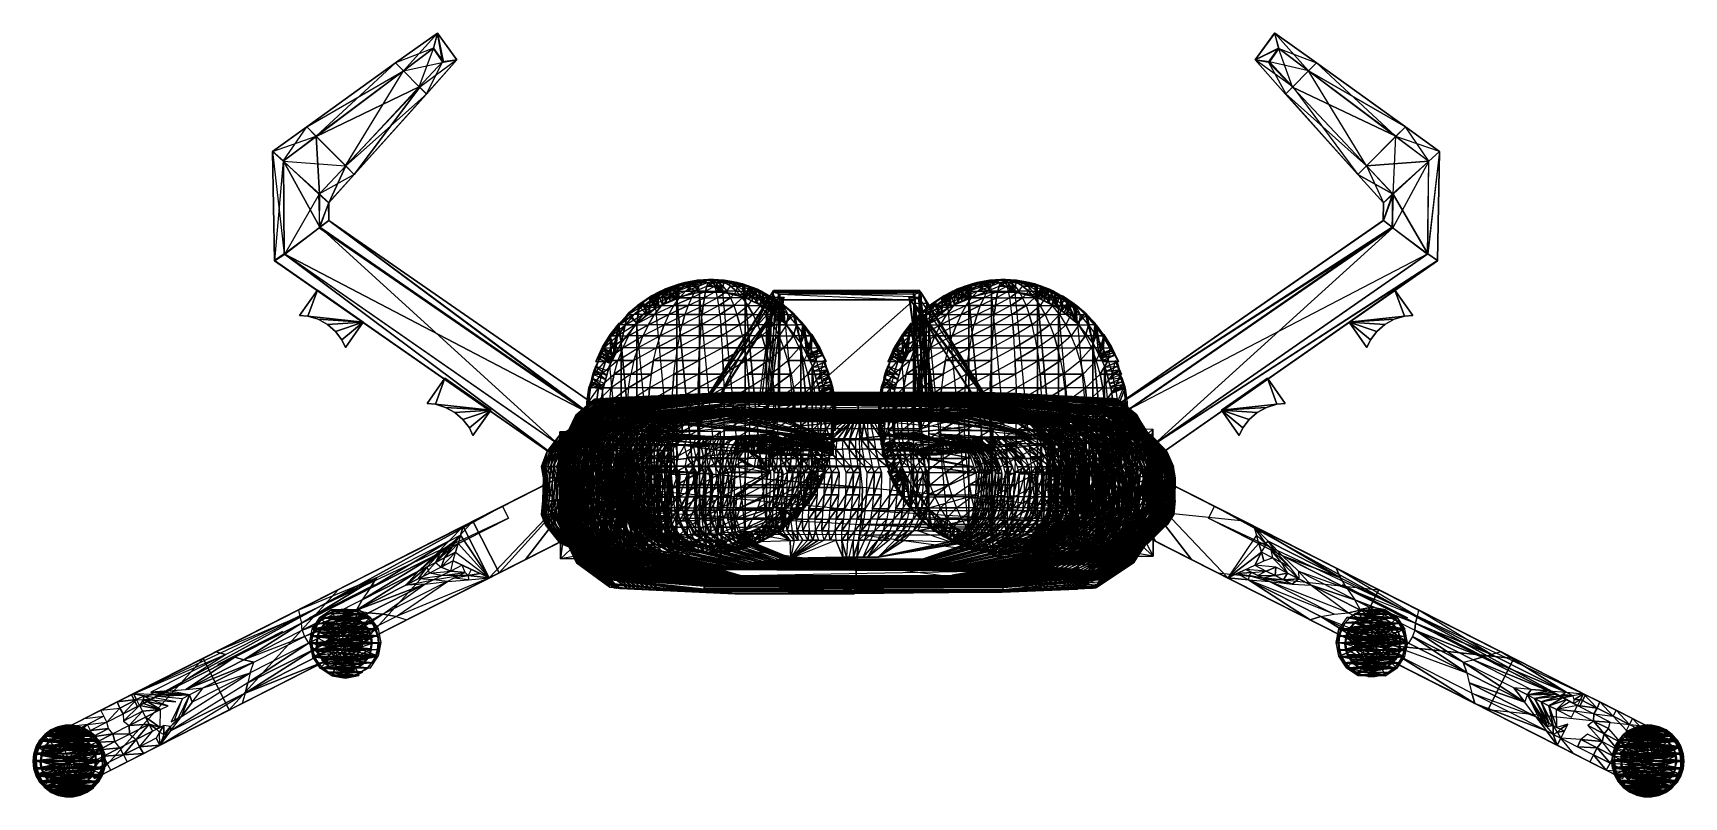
# Model space of a CAD drawing. Header units: metres. Extents: x -2.72 to 2.74, y -1.12 to 1.4.
import ezdxf

# ---------------------------------------------------------------- set-up
doc = ezdxf.new("R2010")
doc.units = ezdxf.units.M
doc.linetypes.add('SOLIDLINE', pattern=[0])
for name, color, linetype in [('A', 1, 'SOLIDLINE'), ('B', 2, 'SOLIDLINE'), ('C', 3, 'SOLIDLINE'), ('D', 4, 'SOLIDLINE'), ('E', 5, 'SOLIDLINE')]:
    doc.layers.add(name, color=color, linetype=linetype)

msp = doc.modelspace()

# ---------------------------------------------------------------- linework, layer by layer
at = {"layer": 'A'}
for points in [[(-1.382587, 1.402026, 1.603169), (-1.382577, 1.401902, 0.767801), (-1.521074, 1.303198, 0.734192)], [(-1.494747, 1.276758, 0.72304), (-1.521074, 1.303198, 0.734192), (-1.382577, 1.401902, 0.767801)], [(-1.365421, 1.307363, 0.74745), (-1.396108, 1.350895, 0.747489), (-1.382577, 1.401902, 0.767801)], [(-1.382587, 1.402026, 1.603169), (-1.395155, 1.351566, 1.63444), (-1.362663, 1.305611, 1.634372)], [(-1.362663, 1.305611, 1.634372), (-1.318657, 1.313116, 1.60312), (-1.382587, 1.402026, 1.603169)], [(-1.382577, 1.401902, 0.767801), (-1.382587, 1.402026, 1.603169), (-1.318657, 1.313116, 1.60312)], [(-1.382577, 1.401902, 0.767801), (-1.318664, 1.312988, 0.767757), (-1.365421, 1.307363, 0.74745)], [(-1.318657, 1.313116, 1.60312), (-1.318664, 1.312988, 0.767757), (-1.382577, 1.401902, 0.767801)], [(1.39696, 1.351566, 1.634438), (1.384392, 1.402027, 1.603167), (1.320462, 1.313116, 1.603118)], [(1.32047, 1.31299, 0.767755), (1.320462, 1.313116, 1.603118), (1.384392, 1.402027, 1.603167)], [(1.384392, 1.402027, 1.603167), (1.384383, 1.401904, 0.767799), (1.32047, 1.31299, 0.767755)], [(1.32047, 1.31299, 0.767755), (1.384383, 1.401904, 0.767799), (1.397914, 1.350897, 0.747487)], [(1.384383, 1.401904, 0.767799), (1.384392, 1.402027, 1.603167), (1.522949, 1.30327, 1.635818)], [(1.496574, 1.276783, 1.657779), (1.522949, 1.30327, 1.635818), (1.384392, 1.402027, 1.603167)], [(-1.521144, 1.30327, 1.63582), (-1.494769, 1.276783, 1.657781), (-1.395155, 1.351566, 1.63444)], [(-1.362663, 1.305611, 1.634372), (-1.395155, 1.351566, 1.63444), (-1.494769, 1.276783, 1.657781)], [(-1.396108, 1.350895, 0.747489), (-1.365421, 1.307363, 0.74745), (-1.442585, 1.224373, 0.724103)], [(-1.440977, 1.22276, 1.656487), (-1.418967, 1.200656, 1.633955), (-1.318657, 1.313116, 1.60312)], [(-1.318664, 1.312988, 0.767757), (-1.318657, 1.313116, 1.60312), (-1.418967, 1.200656, 1.633955)], [(-1.365421, 1.307363, 0.74745), (-1.318664, 1.312988, 0.767757), (-1.418866, 1.200553, 0.736081)], [(1.320462, 1.313116, 1.603118), (1.364468, 1.305611, 1.63437), (1.39696, 1.351566, 1.634438)], [(1.320462, 1.313116, 1.603118), (1.32047, 1.31299, 0.767755), (1.420672, 1.200554, 0.736079)], [(1.397914, 1.350897, 0.747487), (1.367227, 1.307365, 0.747448), (1.32047, 1.31299, 0.767755)], [(1.32047, 1.31299, 0.767755), (1.367227, 1.307365, 0.747448), (1.44439, 1.224375, 0.724101)], [(1.39696, 1.351566, 1.634438), (1.364468, 1.305611, 1.63437), (1.442782, 1.22276, 1.656485)], [(1.367227, 1.307365, 0.747448), (1.397914, 1.350897, 0.747487), (1.496552, 1.27676, 0.723038)], [(1.52288, 1.3032, 0.73419), (1.496552, 1.27676, 0.723038), (1.397914, 1.350897, 0.747487)], [(1.420772, 1.200657, 1.633953), (1.442782, 1.22276, 1.656485), (1.364468, 1.305611, 1.63437)], [(-1.782979, 1.060813, 1.728605), (-1.814657, 1.092626, 1.698416), (-1.927855, 1.010707, 1.719456)], [(-1.814657, 1.092626, 1.698416), (-1.814601, 1.092567, 0.667959), (-1.92782, 1.010646, 0.644768)], [(-1.814601, 1.092567, 0.667959), (-1.782811, 1.060641, 0.649156), (-1.89203, 0.978157, 0.62457)], [(1.784616, 1.060643, 0.649154), (1.816406, 1.092569, 0.667957), (1.929625, 1.010648, 0.644766)], [(1.816462, 1.092626, 1.698414), (1.784784, 1.060813, 1.728603), (1.893424, 0.978855, 1.750763)], [(1.929659, 1.010707, 1.719454), (1.929625, 1.010648, 0.644766), (1.816406, 1.092569, 0.667957)], [(-1.771834, 0.87026, 0.624482), (-1.89203, 0.978157, 0.62457), (-1.782811, 1.060641, 0.649156)], [(-1.68606, 0.963479, 1.725698), (-1.782979, 1.060813, 1.728605), (-1.891619, 0.978855, 1.750765)], [(-1.782811, 1.060641, 0.649156), (-1.685596, 0.96301, 0.650575), (-1.771834, 0.87026, 0.624482)], [(1.687401, 0.963012, 0.650573), (1.784616, 1.060643, 0.649154), (1.893835, 0.978159, 0.624568)], [(1.784784, 1.060813, 1.728603), (1.687865, 0.963479, 1.725696), (1.77646, 0.869752, 1.750715)], [(-1.88888, 0.672756, 1.750114), (-1.891619, 0.978855, 1.750765), (-1.927855, 1.010707, 1.719456)], [(-1.920596, 0.649918, 0.64416), (-1.920915, 0.650142, 1.718839), (-1.927855, 1.010707, 1.719456)], [(-1.920596, 0.649918, 0.64416), (-1.92782, 1.010646, 0.644768), (-1.89203, 0.978157, 0.62457)], [(1.889105, 0.671581, 0.628151), (1.893835, 0.978159, 0.624568), (1.929625, 1.010648, 0.644766)], [(1.890685, 0.672756, 1.750113), (1.92272, 0.650142, 1.718837), (1.929659, 1.010707, 1.719454)], [(1.92272, 0.650142, 1.718837), (1.922401, 0.64992, 0.644158), (1.929625, 1.010648, 0.644766)], [(-1.77131, 0.760469, 1.751246), (-1.774655, 0.869752, 1.750717), (-1.891619, 0.978855, 1.750765)], [(-1.891619, 0.978855, 1.750765), (-1.88888, 0.672756, 1.750114), (-1.77131, 0.760469, 1.751246)], [(-1.774655, 0.869752, 1.750717), (-1.742171, 0.841547, 1.719446), (-1.657623, 0.934921, 1.699506)], [(-1.74196, 0.841271, 0.644715), (-1.771834, 0.87026, 0.624482), (-1.685596, 0.96301, 0.650575)], [(-1.657418, 0.934712, 0.666739), (-1.657623, 0.934921, 1.699506), (-1.742171, 0.841547, 1.719446)], [(-1.685596, 0.96301, 0.650575), (-1.657418, 0.934712, 0.666739), (-1.74196, 0.841271, 0.644715)], [(1.659223, 0.934714, 0.666737), (1.687401, 0.963012, 0.650573), (1.773639, 0.870262, 0.62448)], [(1.659428, 0.934921, 1.699505), (1.659223, 0.934714, 0.666737), (1.743765, 0.841273, 0.644714)], [(1.773639, 0.870262, 0.62448), (1.743765, 0.841273, 0.644714), (1.659223, 0.934714, 0.666737)], [(1.893835, 0.978159, 0.624568), (1.773639, 0.870262, 0.62448), (1.687401, 0.963012, 0.650573)], [(1.743975, 0.841547, 1.719444), (1.77646, 0.869752, 1.750715), (1.687865, 0.963479, 1.725696)], [(1.774886, 0.758869, 0.629033), (1.773639, 0.870262, 0.62448), (1.893835, 0.978159, 0.624568)], [(1.890685, 0.672756, 1.750113), (1.893424, 0.978855, 1.750763), (1.77646, 0.869752, 1.750715)], [(-1.771834, 0.87026, 0.624482), (-1.773081, 0.758867, 0.629035), (-1.8873, 0.671579, 0.628152)], [(-1.74196, 0.841271, 0.644715), (-1.741631, 0.78211, 0.645235), (-1.773081, 0.758867, 0.629035)], [(-1.77131, 0.760469, 1.751246), (-1.741744, 0.782229, 1.719999), (-1.742171, 0.841547, 1.719446)], [(-1.741744, 0.782229, 1.719999), (-1.741631, 0.78211, 0.645235), (-1.74196, 0.841271, 0.644715)], [(1.743437, 0.782112, 0.645234), (1.743765, 0.841273, 0.644714), (1.773639, 0.870262, 0.62448)], [(1.743437, 0.782112, 0.645234), (1.743548, 0.782229, 1.719998), (1.743975, 0.841547, 1.719444)], [(1.743548, 0.782229, 1.719998), (1.773115, 0.760469, 1.751245), (1.77646, 0.869752, 1.750715)], [(1.77646, 0.869752, 1.750715), (1.773115, 0.760469, 1.751245), (1.890685, 0.672756, 1.750113)], [(-0.892269, 0.151744, 0.747369), (-1.773081, 0.758867, 0.629035), (-1.741631, 0.78211, 0.645235)], [(-1.741744, 0.782229, 1.719999), (-1.77131, 0.760469, 1.751246), (-0.892056, 0.153935, 1.585194)], [(-0.892056, 0.153935, 1.585194), (-0.845286, 0.161321, 1.553919), (-1.741744, 0.782229, 1.719999)], [(-1.741631, 0.78211, 0.645235), (-1.741744, 0.782229, 1.719999), (-0.845286, 0.161321, 1.553919)], [(-0.845286, 0.161321, 1.553919), (-0.845298, 0.161378, 0.771775), (-1.741631, 0.78211, 0.645235)], [(1.773115, 0.760469, 1.751245), (1.743548, 0.782229, 1.719998), (0.847091, 0.161321, 1.553919)], [(0.847104, 0.161379, 0.771776), (0.847091, 0.161321, 1.553919), (1.743548, 0.782229, 1.719998)], [(1.743548, 0.782229, 1.719998), (1.743437, 0.782112, 0.645234), (0.847104, 0.161379, 0.771776)], [(-1.8873, 0.671579, 0.628152), (-1.773081, 0.758867, 0.629035), (-0.892269, 0.151744, 0.747369)], [(-0.98088, 0.041523, 1.585948), (-0.892056, 0.153935, 1.585194), (-1.77131, 0.760469, 1.751246)], [(0.847091, 0.161321, 1.553919), (0.893861, 0.153935, 1.585195), (1.773115, 0.760469, 1.751245)], [(1.774886, 0.758869, 0.629033), (0.894074, 0.151745, 0.74737), (0.847104, 0.161379, 0.771776)], [(0.985765, 0.044241, 0.748255), (0.894074, 0.151745, 0.74737), (1.774886, 0.758869, 0.629033)], [(1.774886, 0.758869, 0.629033), (1.889105, 0.671581, 0.628151), (0.985765, 0.044241, 0.748255)], [(-1.88888, 0.672756, 1.750114), (-1.920915, 0.650142, 1.718839), (-0.974197, -0.00978, 1.55471)], [(-0.973928, -0.009972, 0.772582), (-1.920596, 0.649918, 0.64416), (-1.8873, 0.671579, 0.628152)], [(-0.974197, -0.00978, 1.55471), (-0.98088, 0.041523, 1.585948), (-1.88888, 0.672756, 1.750114)], [(-0.892269, 0.151744, 0.747369), (-0.983959, 0.04424, 0.748254), (-1.8873, 0.671579, 0.628152)], [(0.893861, 0.153935, 1.585195), (0.982685, 0.041522, 1.585949), (1.890685, 0.672756, 1.750113)], [(1.92272, 0.650142, 1.718837), (1.890685, 0.672756, 1.750113), (0.982685, 0.041522, 1.585949)], [(-0.974197, -0.00978, 1.55471), (-1.920915, 0.650142, 1.718839), (-1.920596, 0.649918, 0.64416)], [(-1.920596, 0.649918, 0.64416), (-0.973928, -0.009972, 0.772582), (-0.974197, -0.00978, 1.55471)], [(1.922401, 0.64992, 0.644158), (0.975734, -0.00997, 0.772583), (0.985765, 0.044241, 0.748255)], [(0.976002, -0.00978, 1.554711), (0.975734, -0.00997, 0.772583), (1.922401, 0.64992, 0.644158)], [(0.982685, 0.041522, 1.585949), (0.976002, -0.00978, 1.554711), (1.92272, 0.650142, 1.718837)], [(1.922401, 0.64992, 0.644158), (1.92272, 0.650142, 1.718837), (0.976002, -0.00978, 1.554711)], [(-1.810538, 0.466355, 1.504552), (-1.779416, 0.553025, 1.504552), (-1.838216, 0.468726, 1.504552)], [(-1.838216, 0.468726, 1.356614), (-1.838216, 0.468726, 1.504552), (-1.779416, 0.553025, 1.504552)], [(-1.810538, 0.466355, 0.806614), (-1.838216, 0.468726, 0.806614), (-1.779416, 0.553025, 0.806614)], [(-1.779416, 0.553025, 0.954552), (-1.779416, 0.553025, 0.806614), (-1.838216, 0.468726, 0.806614)], [(-1.838216, 0.468726, 0.806614), (-1.838216, 0.468726, 0.954552), (-1.779416, 0.553025, 0.954552)], [(-1.810538, 0.466355, 1.504552), (-1.627831, 0.447293, 1.504552), (-1.779416, 0.553025, 1.504552)], [(-1.627831, 0.447293, 1.356614), (-1.810538, 0.466355, 1.356614), (-1.779416, 0.553025, 1.356614)], [(-1.779416, 0.553025, 1.356614), (-1.779416, 0.553025, 1.504552), (-1.627831, 0.447293, 1.504552)], [(-1.627831, 0.447293, 1.504552), (-1.627831, 0.447293, 1.356614), (-1.779416, 0.553025, 1.356614)], [(-1.779416, 0.553025, 0.806614), (-1.779416, 0.553025, 0.954552), (-1.627831, 0.447293, 0.954552)], [(-0.645665, 0.548831, 2.346306), (-0.661917, 0.493217, 2.346306), (-0.68447, 0.527337, 2.346306)], [(-0.645665, 0.548831, 2.346306), (-0.68447, 0.527337, 2.346306), (-0.682105, 0.527337, 2.425787)], [(-0.644149, 0.548831, 2.397284), (-0.682105, 0.527337, 2.425787), (-0.633216, 0.548831, 2.516159)], [(-0.661917, 0.493217, 2.537481), (-0.649481, 0.547188, 2.537459), (-0.674968, 0.533687, 2.537459)], [(-0.668666, 0.527337, 1.974035), (-0.633216, 0.548831, 2.029796), (-0.615526, 0.548831, 1.92155)], [(-0.615526, 0.548831, 1.92155), (-0.64692, 0.527337, 1.840968), (-0.668666, 0.527337, 1.974035)], [(-0.633216, 0.548831, 2.029796), (-0.668666, 0.527337, 1.974035), (-0.654203, 0.540844, 2.094038)], [(-0.645665, 0.548831, 2.346306), (-0.591901, 0.528328, 2.346306), (-0.661917, 0.493217, 2.346306)], [(-0.633216, 0.548831, 2.029796), (-0.654203, 0.540844, 2.094038), (-0.639176, 0.548831, 2.0946)], [(-0.639176, 0.548831, 2.0946), (-0.654203, 0.540844, 2.094038), (-0.639194, 0.50461, 2.094038)], [(-0.649481, 0.547188, 2.537459), (-0.632186, 0.55553, 2.537459), (-0.633216, 0.548831, 2.516159)], [(-0.591853, 0.548831, 1.828663), (-0.617818, 0.527337, 1.726783), (-0.64692, 0.527337, 1.840968)], [(-0.605007, 0.565799, 2.346306), (-0.591901, 0.528328, 2.346306), (-0.645665, 0.548831, 2.346306)], [(-0.644149, 0.548831, 2.397284), (-0.604379, 0.565799, 2.367419), (-0.605007, 0.565799, 2.346306)], [(-0.639194, 0.50461, 2.094038), (-0.626383, 0.511035, 2.094038), (-0.639176, 0.548831, 2.0946)], [(-0.596073, 0.565799, 2.088221), (-0.633216, 0.548831, 2.029796), (-0.639176, 0.548831, 2.0946)], [(-0.596073, 0.565799, 2.088221), (-0.639176, 0.548831, 2.0946), (-0.628676, 0.55311, 2.09701)], [(-0.584738, 0.572772, 2.537459), (-0.596073, 0.565799, 2.457733), (-0.633216, 0.548831, 2.516159)], [(-0.633216, 0.548831, 2.029796), (-0.596073, 0.565799, 2.088221), (-0.582633, 0.565799, 2.005981)], [(-0.582633, 0.565799, 2.005981), (-0.615526, 0.548831, 1.92155), (-0.633216, 0.548831, 2.029796)], [(-0.633216, 0.548831, 2.516159), (-0.596073, 0.565799, 2.457733), (-0.604379, 0.565799, 2.367419)], [(-0.591901, 0.528328, 2.537481), (-0.584738, 0.572772, 2.537459), (-0.632186, 0.55553, 2.537459)], [(-0.616622, 0.558134, 2.102824), (-0.628676, 0.55311, 2.09701), (-0.613851, 0.517319, 2.09701)], [(-0.626383, 0.511035, 2.094038), (-0.613851, 0.517319, 2.09701), (-0.628676, 0.55311, 2.09701)], [(-0.617818, 0.527337, 1.726783), (-0.591853, 0.548831, 1.828663), (-0.563231, 0.548831, 1.755194)], [(-0.598972, 0.565799, 2.11975), (-0.616622, 0.558134, 2.102824), (-0.602147, 0.523189, 2.102824)], [(-0.564647, 0.565799, 1.93541), (-0.591853, 0.548831, 1.828663), (-0.615526, 0.548831, 1.92155)], [(-0.596073, 0.565799, 2.088221), (-0.598972, 0.565799, 2.11975), (-0.590339, 0.568575, 2.13423)], [(-0.590339, 0.568575, 2.13423), (-0.598972, 0.565799, 2.11975), (-0.591901, 0.528327, 2.111227)], [(-0.5486, 0.578053, 2.093338), (-0.582633, 0.565799, 2.005981), (-0.596073, 0.565799, 2.088221)], [(-0.596073, 0.565799, 2.457733), (-0.557642, 0.578053, 2.397284), (-0.563231, 0.578053, 2.336519)], [(-0.5486, 0.578053, 2.452616), (-0.596073, 0.565799, 2.457733), (-0.584738, 0.572772, 2.537459)], [(-0.516935, 0.546276, 2.537481), (-0.584738, 0.572772, 2.537459), (-0.591901, 0.528328, 2.537481)], [(-0.584313, 0.571827, 2.346306), (-0.584983, 0.529984, 2.153136), (-0.591901, 0.528328, 2.346306)], [(-0.591901, 0.528327, 2.111227), (-0.584983, 0.555643, 2.13423), (-0.590339, 0.568575, 2.13423)], [(-0.584983, 0.567187, 2.147825), (-0.584983, 0.555643, 2.13423), (-0.591901, 0.528327, 2.111227)], [(-0.584983, 0.567187, 2.147825), (-0.591901, 0.528327, 2.111227), (-0.584983, 0.529984, 2.153136)], [(-0.591901, 0.528328, 2.346306), (-0.516935, 0.546274, 2.067528), (-0.516935, 0.546276, 2.537481)], [(-0.591901, 0.528328, 2.346306), (-0.516935, 0.546276, 2.537481), (-0.591901, 0.528328, 2.537481)], [(-0.516935, -0.275043, 2.067528), (-0.516935, 0.546274, 2.067528), (-0.591901, 0.528326, 2.067528)], [(-0.584983, 0.529984, 2.153136), (-0.516935, 0.546274, 2.067528), (-0.591901, 0.528328, 2.346306)], [(-0.591853, 0.548831, 1.828663), (-0.564647, 0.565799, 1.93541), (-0.542901, 0.565799, 1.879593)], [(-0.557642, 0.578053, 2.14867), (-0.584983, 0.567187, 2.147825), (-0.584313, 0.571774, 2.193604)], [(-0.584313, 0.571827, 2.346306), (-0.584983, 0.567187, 2.147825), (-0.584983, 0.529984, 2.153136)], [(-0.5486, 0.578053, 2.452616), (-0.584738, 0.572772, 2.537459), (-0.547113, 0.581013, 2.537459)], [(-0.516935, 0.546276, 2.537481), (-0.547113, 0.581013, 2.537459), (-0.584738, 0.572772, 2.537459)], [(-0.584313, 0.571774, 2.193604), (-0.584313, 0.572462, 2.272977), (-0.565121, 0.578053, 2.272977)], [(-0.565121, 0.578053, 2.272977), (-0.563231, 0.578053, 2.209435), (-0.584313, 0.571774, 2.193604)], [(-0.565121, 0.578053, 2.272977), (-0.584313, 0.572462, 2.272977), (-0.563231, 0.578053, 2.336519)], [(-0.563231, 0.578053, 2.336519), (-0.584313, 0.572462, 2.272977), (-0.584313, 0.571827, 2.346306)], [(-0.557642, 0.578053, 2.14867), (-0.584313, 0.571774, 2.193604), (-0.563231, 0.578053, 2.209435)], [(-0.582633, 0.565799, 2.005981), (-0.5486, 0.578053, 2.093338), (-0.536499, 0.578053, 2.045857)], [(-0.582633, 0.527337, 1.636468), (-0.563231, 0.548831, 1.755194), (-0.53091, 0.548831, 1.704355)], [(-0.53091, 0.548831, 1.704355), (-0.542901, 0.527337, 1.573972), (-0.582633, 0.527337, 1.636468)], [(-0.522106, 0.585459, 2.272977), (-0.565121, 0.578053, 2.272977), (-0.563231, 0.578053, 2.336519)], [(-0.564647, 0.565799, 1.93541), (-0.536499, 0.578053, 2.045857), (-0.521868, 0.578053, 2.008302)], [(-0.521868, 0.578053, 2.008302), (-0.542901, 0.565799, 1.879593), (-0.564647, 0.565799, 1.93541)], [(-0.563231, 0.578053, 2.209435), (-0.521156, 0.585459, 2.241031), (-0.518346, 0.585459, 2.210481)], [(-0.518346, 0.585459, 2.210481), (-0.557642, 0.578053, 2.14867), (-0.563231, 0.578053, 2.209435)], [(-0.563231, 0.578053, 2.336519), (-0.521156, 0.585459, 2.304923), (-0.522106, 0.585459, 2.272977)], [(-0.521156, 0.585459, 2.304923), (-0.563231, 0.578053, 2.336519), (-0.557642, 0.578053, 2.397284)], [(-0.563231, 0.548831, 1.755194), (-0.542901, 0.565799, 1.879593), (-0.518346, 0.565799, 1.840968)], [(-0.518346, 0.565799, 1.840968), (-0.53091, 0.548831, 1.704355), (-0.563231, 0.548831, 1.755194)], [(-0.557642, 0.578053, 2.14867), (-0.518346, 0.585459, 2.210481), (-0.5138, 0.585459, 2.182663)], [(-0.5138, 0.585459, 2.182663), (-0.5486, 0.578053, 2.093338), (-0.557642, 0.578053, 2.14867)], [(-0.557642, 0.578053, 2.397284), (-0.518346, 0.585459, 2.335473), (-0.521156, 0.585459, 2.304923)], [(-0.5138, 0.585459, 2.363292), (-0.5486, 0.578053, 2.452616), (-0.536499, 0.578053, 2.500098)], [(-0.547113, 0.581013, 2.537459), (-0.536499, 0.578053, 2.500098), (-0.5486, 0.578053, 2.452616)], [(-0.547113, 0.581013, 2.537459), (-0.522569, 0.585225, 2.53766), (-0.536499, 0.578053, 2.500098)], [(-0.516935, 0.546276, 2.537481), (-0.522569, 0.585225, 2.53766), (-0.547113, 0.581013, 2.537459)], [(-0.505346, 0.578053, 1.982315), (-0.518346, 0.565799, 1.840968), (-0.542901, 0.565799, 1.879593)], [(-0.496304, 0.548831, 1.678368), (-0.50036, 0.527337, 1.542027), (-0.542901, 0.527337, 1.573972)], [(-0.536499, 0.578053, 2.045857), (-0.507716, 0.585459, 2.158791), (-0.50036, 0.585459, 2.13991)], [(-0.50036, 0.585459, 2.13991), (-0.521868, 0.578053, 2.008302), (-0.536499, 0.578053, 2.045857)], [(-0.536499, 0.578053, 2.500098), (-0.507716, 0.585459, 2.387163), (-0.5138, 0.585459, 2.363292)], [(-0.507716, 0.585459, 2.387163), (-0.536499, 0.578053, 2.500098), (-0.522569, 0.585225, 2.53766)], [(-0.492054, 0.565799, 1.821225), (-0.496304, 0.548831, 1.678368), (-0.53091, 0.548831, 1.704355)], [(-0.522569, 0.585225, 2.53766), (-0.50036, 0.585459, 2.406044), (-0.507716, 0.585459, 2.387163)], [(-0.522106, 0.585459, 2.272977), (-0.478614, 0.587937, 2.272977), (-0.521156, 0.585459, 2.241031)], [(-0.521156, 0.585459, 2.304923), (-0.478614, 0.587937, 2.272977), (-0.522106, 0.585459, 2.272977)], [(-0.521868, 0.578053, 2.008302), (-0.50036, 0.585459, 2.13991), (-0.492054, 0.585459, 2.126845)], [(-0.492054, 0.585459, 2.126845), (-0.505346, 0.578053, 1.982315), (-0.521868, 0.578053, 2.008302)], [(-0.521156, 0.585459, 2.241031), (-0.478614, 0.587937, 2.272977), (-0.518346, 0.585459, 2.210481)], [(-0.518346, 0.585459, 2.210481), (-0.478614, 0.587937, 2.272977), (-0.5138, 0.585459, 2.182663)], [(-0.518346, 0.565799, 1.840968), (-0.505346, 0.578053, 1.982315), (-0.487657, 0.578053, 1.969031)], [(-0.440293, 0.546276, 2.537481), (-0.516935, 0.546276, 2.537481), (-0.516935, 0.546274, 2.067528)], [(-0.440294, -0.275043, 2.067528), (-0.516935, 0.546274, 2.067528), (-0.516935, -0.275043, 2.067528)], [(-0.493127, 0.188727, 0.197801), (-0.275316, 0.545974, 0.074455), (-0.516479, 0.158773, 0.191303)], [(-0.275316, 0.545974, 0.074455), (-0.490816, 0.193656, 0.163674), (-0.516479, 0.158773, 0.191303)], [(-0.507716, 0.585459, 2.387163), (-0.478614, 0.587937, 2.272977), (-0.5138, 0.585459, 2.363292)], [(-0.50036, 0.585459, 2.406044), (-0.478614, 0.587937, 2.272977), (-0.507716, 0.585459, 2.387163)], [(-0.465175, 0.585459, 2.419109), (-0.503333, 0.586588, 2.537459), (-0.48661, 0.587191, 2.537459)], [(-0.440293, 0.546276, 2.537481), (-0.48661, 0.587191, 2.537459), (-0.503333, 0.586588, 2.537459)], [(-0.50036, 0.585459, 2.13991), (-0.478614, 0.587937, 2.272977), (-0.492054, 0.585459, 2.126845)], [(-0.465175, 0.585459, 2.419109), (-0.478614, 0.587937, 2.272977), (-0.50036, 0.585459, 2.406044)], [(-0.50036, 0.527337, 1.542027), (-0.496304, 0.548831, 1.678368), (-0.460925, 0.548831, 1.678368)], [(-0.496304, 0.548831, 1.678368), (-0.492054, 0.565799, 1.821225), (-0.465175, 0.565799, 1.821225)], [(-0.271832, 0.522918, 0.097715), (-0.275316, 0.545974, 0.074455), (-0.493127, 0.188727, 0.197801)], [(-0.492054, 0.585459, 2.126845), (-0.478614, 0.587937, 2.272977), (-0.456869, 0.585459, 2.13991)], [(-0.451882, 0.578053, 1.982315), (-0.492054, 0.585459, 2.126845), (-0.456869, 0.585459, 2.13991)], [(-0.492054, 0.585459, 2.126845), (-0.451882, 0.578053, 1.982315), (-0.469572, 0.578053, 1.969031)], [(-0.492054, 0.565799, 1.821225), (-0.487657, 0.578053, 1.969031), (-0.469572, 0.578053, 1.969031)], [(-0.469572, 0.578053, 1.969031), (-0.465175, 0.565799, 1.821225), (-0.492054, 0.565799, 1.821225)], [(-0.465175, 0.585459, 2.419109), (-0.48661, 0.587191, 2.537459), (-0.470619, 0.58719, 2.537459)], [(-0.440293, 0.546276, 2.537481), (-0.470619, 0.58719, 2.537459), (-0.48661, 0.587191, 2.537459)], [(-0.436073, 0.585459, 2.241031), (-0.478614, 0.587937, 2.272977), (-0.435123, 0.585459, 2.272977)], [(-0.449513, 0.585459, 2.158791), (-0.478614, 0.587937, 2.272977), (-0.443429, 0.585459, 2.182663)], [(-0.456869, 0.585459, 2.13991), (-0.478614, 0.587937, 2.272977), (-0.449513, 0.585459, 2.158791)], [(-0.456869, 0.585459, 2.406044), (-0.478614, 0.587937, 2.272977), (-0.465175, 0.585459, 2.419109)], [(-0.438883, 0.585459, 2.335473), (-0.478614, 0.587937, 2.272977), (-0.443429, 0.585459, 2.363292)], [(-0.436073, 0.585459, 2.304923), (-0.478614, 0.587937, 2.272977), (-0.438883, 0.585459, 2.335473)], [(-0.435123, 0.585459, 2.272977), (-0.478614, 0.587937, 2.272977), (-0.436073, 0.585459, 2.304923)], [(-0.465175, 0.585459, 2.419109), (-0.470619, 0.58719, 2.537459), (-0.453896, 0.586588, 2.537459)], [(-0.440293, 0.546276, 2.537481), (-0.453896, 0.586588, 2.537459), (-0.470619, 0.58719, 2.537459)], [(-0.465175, 0.585459, 2.419109), (-0.453896, 0.586588, 2.537459), (-0.43466, 0.585225, 2.53766)], [(-0.451882, 0.578053, 1.982315), (-0.438883, 0.565799, 1.840968), (-0.465175, 0.565799, 1.821225)], [(-0.460925, 0.548831, 1.678368), (-0.465175, 0.565799, 1.821225), (-0.438883, 0.565799, 1.840968)], [(-0.438883, 0.565799, 1.840968), (-0.426319, 0.548831, 1.704355), (-0.460925, 0.548831, 1.678368)], [(-0.456869, 0.527337, 1.542027), (-0.460925, 0.548831, 1.678368), (-0.426319, 0.548831, 1.704355)], [(-0.456869, 0.585459, 2.13991), (-0.435361, 0.578053, 2.008302), (-0.451882, 0.578053, 1.982315)], [(-0.456869, 0.585459, 2.406044), (-0.43466, 0.585225, 2.53766), (-0.42073, 0.578053, 2.500098)], [(-0.426319, 0.548831, 1.704355), (-0.414328, 0.527337, 1.573972), (-0.456869, 0.527337, 1.542027)], [(-0.440293, 0.546276, 2.537481), (-0.43466, 0.585225, 2.53766), (-0.453896, 0.586588, 2.537459)], [(-0.438883, 0.565799, 1.840968), (-0.451882, 0.578053, 1.982315), (-0.435361, 0.578053, 2.008302)], [(-0.42073, 0.578053, 2.045857), (-0.449513, 0.585459, 2.158791), (-0.443429, 0.585459, 2.182663)], [(-0.449513, 0.585459, 2.158791), (-0.42073, 0.578053, 2.045857), (-0.435361, 0.578053, 2.008302)], [(-0.408629, 0.578053, 2.452616), (-0.443429, 0.585459, 2.363292), (-0.449513, 0.585459, 2.387163)], [(-0.449513, 0.585459, 2.387163), (-0.42073, 0.578053, 2.500098), (-0.408629, 0.578053, 2.452616)], [(-0.408629, 0.578053, 2.093338), (-0.443429, 0.585459, 2.182663), (-0.438883, 0.585459, 2.210481)], [(-0.399587, 0.578053, 2.397284), (-0.438883, 0.585459, 2.335473), (-0.443429, 0.585459, 2.363292)], [(-0.365327, -0.257096, 2.067528), (-0.365327, 0.528326, 2.067528), (-0.440293, 0.546274, 2.067528)], [(-0.440293, 0.546274, 2.067528), (-0.365327, 0.528326, 2.067528), (-0.365327, 0.528327, 2.111227)], [(-0.440293, 0.546274, 2.067528), (-0.365327, 0.528327, 2.111227), (-0.372246, 0.529984, 2.17095)], [(-0.440293, 0.546274, 2.067528), (-0.372246, 0.529984, 2.17095), (-0.372246, 0.536966, 2.202235)], [(-0.440293, 0.546274, 2.067528), (-0.372246, 0.536966, 2.202235), (-0.366162, 0.528528, 2.346306)], [(-0.438883, 0.585459, 2.210481), (-0.399587, 0.578053, 2.14867), (-0.408629, 0.578053, 2.093338)], [(-0.438883, 0.585459, 2.335473), (-0.399587, 0.578053, 2.397284), (-0.393998, 0.578053, 2.336519)], [(-0.393998, 0.578053, 2.209435), (-0.436073, 0.585459, 2.241031), (-0.435123, 0.585459, 2.272977)], [(-0.436073, 0.585459, 2.241031), (-0.393998, 0.578053, 2.209435), (-0.399587, 0.578053, 2.14867)], [(-0.392108, 0.578053, 2.272977), (-0.435123, 0.585459, 2.272977), (-0.436073, 0.585459, 2.304923)], [(-0.436073, 0.585459, 2.304923), (-0.393998, 0.578053, 2.336519), (-0.392108, 0.578053, 2.272977)], [(-0.414328, 0.565799, 1.879593), (-0.435361, 0.578053, 2.008302), (-0.42073, 0.578053, 2.045857)], [(-0.414328, 0.565799, 1.879593), (-0.393998, 0.548831, 1.755194), (-0.426319, 0.548831, 1.704355)], [(-0.42073, 0.578053, 2.045857), (-0.392582, 0.565799, 1.93541), (-0.414328, 0.565799, 1.879593)], [(-0.373906, 0.573131, 2.537459), (-0.408629, 0.578053, 2.452616), (-0.42073, 0.578053, 2.500098)], [(-0.393998, 0.548831, 1.755194), (-0.414328, 0.565799, 1.879593), (-0.392582, 0.565799, 1.93541)], [(-0.393998, 0.548831, 1.755194), (-0.374596, 0.527337, 1.636468), (-0.414328, 0.527337, 1.573972)], [(-0.365327, 0.528328, 2.537481), (-0.373906, 0.573131, 2.537459), (-0.410116, 0.581013, 2.537459)], [(-0.374596, 0.565799, 2.005981), (-0.408629, 0.578053, 2.093338), (-0.399587, 0.578053, 2.14867)], [(-0.408629, 0.578053, 2.093338), (-0.374596, 0.565799, 2.005981), (-0.392582, 0.565799, 1.93541)], [(-0.399587, 0.578053, 2.397284), (-0.408629, 0.578053, 2.452616), (-0.361156, 0.565799, 2.457733)], [(-0.361156, 0.565799, 2.457733), (-0.408629, 0.578053, 2.452616), (-0.373906, 0.573131, 2.537459)], [(-0.35285, 0.565799, 2.367419), (-0.393998, 0.578053, 2.336519), (-0.399587, 0.578053, 2.397284)], [(-0.372916, 0.56557, 2.147826), (-0.399587, 0.578053, 2.14867), (-0.372246, 0.568645, 2.17095)], [(-0.372246, 0.568645, 2.17095), (-0.399587, 0.578053, 2.14867), (-0.370776, 0.570734, 2.17626)], [(-0.370776, 0.570734, 2.17626), (-0.399587, 0.578053, 2.14867), (-0.366368, 0.569834, 2.189855)], [(-0.366368, 0.569834, 2.189855), (-0.399587, 0.578053, 2.14867), (-0.393998, 0.578053, 2.209435)], [(-0.366162, 0.570495, 2.272977), (-0.393998, 0.578053, 2.336519), (-0.366162, 0.569859, 2.346306)], [(-0.366162, 0.569859, 2.346306), (-0.393998, 0.578053, 2.336519), (-0.35285, 0.565799, 2.367419)], [(-0.366368, 0.569834, 2.189855), (-0.393998, 0.578053, 2.209435), (-0.392108, 0.578053, 2.272977)], [(-0.374596, 0.527337, 1.636468), (-0.393998, 0.548831, 1.755194), (-0.365376, 0.548831, 1.828663)], [(-0.365376, 0.548831, 1.828663), (-0.392582, 0.565799, 1.93541), (-0.374596, 0.565799, 2.005981)], [(-0.366368, 0.569834, 2.189855), (-0.392108, 0.578053, 2.272977), (-0.366162, 0.570495, 2.272977)], [(-0.374596, 0.565799, 2.005981), (-0.341703, 0.548831, 1.92155), (-0.365376, 0.548831, 1.828663)], [(-0.361156, 0.565799, 2.457733), (-0.373906, 0.573131, 2.537459), (-0.325043, 0.55553, 2.537459)], [(-0.365327, 0.528328, 2.537481), (-0.325043, 0.55553, 2.537459), (-0.373906, 0.573131, 2.537459)], [(-0.372916, 0.56557, 2.147826), (-0.372246, 0.568645, 2.17095), (-0.372916, 0.554026, 2.134231)], [(-0.372916, 0.554026, 2.134231), (-0.372246, 0.568645, 2.17095), (-0.365327, 0.528327, 2.111227)], [(-0.372916, 0.56557, 2.147826), (-0.372916, 0.554026, 2.134231), (-0.36689, 0.568574, 2.134231)], [(-0.370776, 0.570734, 2.17626), (-0.366368, 0.569834, 2.189855), (-0.372246, 0.555643, 2.189855)], [(-0.372246, 0.568645, 2.17095), (-0.370776, 0.570734, 2.17626), (-0.372246, 0.555643, 2.189855)], [(-0.366162, 0.551654, 2.202235), (-0.366162, 0.569859, 2.346306), (-0.372246, 0.536966, 2.202235)], [(-0.372246, 0.536966, 2.202235), (-0.366162, 0.569859, 2.346306), (-0.366162, 0.528528, 2.346306)], [(-0.366368, 0.569834, 2.189855), (-0.366162, 0.551654, 2.202235), (-0.372246, 0.536966, 2.202235)], [(-0.365327, 0.528327, 2.111227), (-0.372246, 0.568645, 2.17095), (-0.372246, 0.529984, 2.17095)], [(-0.351239, 0.562685, 2.111227), (-0.361156, 0.565799, 2.088221), (-0.36689, 0.568574, 2.134231)], [(-0.366162, 0.570495, 2.272977), (-0.366162, 0.569859, 2.346306), (-0.366368, 0.569834, 2.189855)], [(-0.366368, 0.569834, 2.189855), (-0.366162, 0.569859, 2.346306), (-0.366162, 0.551654, 2.202235)], [(-0.352222, 0.565799, 2.346306), (-0.366162, 0.569859, 2.346306), (-0.35285, 0.565799, 2.367419)], [(-0.352222, 0.565799, 2.346306), (-0.295312, 0.493217, 2.346306), (-0.366162, 0.528528, 2.346306)], [(-0.339411, 0.527337, 1.726783), (-0.365376, 0.548831, 1.828663), (-0.341703, 0.548831, 1.92155)], [(-0.340607, 0.558134, 2.102825), (-0.351239, 0.562685, 2.111227), (-0.365327, 0.528327, 2.111227)], [(-0.365327, 0.528327, 2.111227), (-0.355081, 0.523189, 2.102825), (-0.340607, 0.558134, 2.102825)], [(-0.295312, 0.493217, 2.537481), (-0.325043, 0.55553, 2.537459), (-0.365327, 0.528328, 2.537481)], [(-0.361156, 0.565799, 2.088221), (-0.324013, 0.548831, 2.029796), (-0.341703, 0.548831, 1.92155)], [(-0.325043, 0.55553, 2.537459), (-0.324013, 0.548831, 2.516159), (-0.361156, 0.565799, 2.457733)], [(-0.31308, 0.548831, 2.397284), (-0.35285, 0.565799, 2.367419), (-0.361156, 0.565799, 2.457733)], [(-0.324013, 0.548831, 2.029796), (-0.361156, 0.565799, 2.088221), (-0.315714, 0.547565, 2.094038)], [(-0.315714, 0.547565, 2.094038), (-0.361156, 0.565799, 2.088221), (-0.328552, 0.55311, 2.097011)], [(-0.355081, 0.523189, 2.102825), (-0.343377, 0.517319, 2.097011), (-0.328552, 0.55311, 2.097011)], [(-0.311564, 0.548831, 2.346306), (-0.352222, 0.565799, 2.346306), (-0.35285, 0.565799, 2.367419)], [(-0.35285, 0.565799, 2.367419), (-0.31308, 0.548831, 2.397284), (-0.311564, 0.548831, 2.346306)], [(-0.311564, 0.548831, 2.346306), (-0.295312, 0.493217, 2.346306), (-0.352222, 0.565799, 2.346306)], [(-0.330846, 0.511035, 2.094038), (-0.328552, 0.55311, 2.097011), (-0.343377, 0.517319, 2.097011)], [(-0.341703, 0.548831, 1.92155), (-0.310309, 0.527337, 1.840968), (-0.339411, 0.527337, 1.726783)], [(-0.315714, 0.547565, 2.094038), (-0.328552, 0.55311, 2.097011), (-0.330846, 0.511035, 2.094038)], [(-0.325043, 0.55553, 2.537459), (-0.307748, 0.547187, 2.537459), (-0.324013, 0.548831, 2.516159)], [(-0.295312, 0.493217, 2.537481), (-0.307748, 0.547187, 2.537459), (-0.325043, 0.55553, 2.537459)], [(-0.324013, 0.548831, 2.029796), (-0.288563, 0.527337, 1.974035), (-0.310309, 0.527337, 1.840968)], [(-0.275124, 0.527337, 2.425787), (-0.31308, 0.548831, 2.397284), (-0.324013, 0.548831, 2.516159)], [(-0.275124, 0.527337, 2.425787), (-0.324013, 0.548831, 2.516159), (-0.307748, 0.547187, 2.537459)], [(-0.288563, 0.527337, 1.974035), (-0.324013, 0.548831, 2.029796), (-0.315714, 0.547565, 2.094038)], [(-0.272183, 0.551928, 0.575249), (-0.310625, 0.197638, 0.961294), (-0.321165, 0.168463, 1.034279)], [(-0.272759, 0.527337, 2.346306), (-0.295312, 0.493217, 2.346306), (-0.311564, 0.548831, 2.346306)], [(-0.295336, 0.5085, 0.071341), (-0.275316, 0.545974, 0.074455), (-0.29284, 0.132376, -0.843649)], [(-0.275316, 0.545974, 0.074455), (-0.272183, 0.551928, 0.575249), (0.211561, 0.551931, 0.57524)], [(0.214774, 0.545976, 0.074425), (-0.250601, 0.538997, 0.057759), (-0.275316, 0.545974, 0.074455)], [(-0.26781, 0.528502, 0.567523), (-0.275316, 0.545974, 0.074455), (-0.271832, 0.522918, 0.097715)], [(0.211561, 0.551931, 0.57524), (-0.272183, 0.551928, 0.575249), (0.190904, 0.545476, 0.582969)], [(0.190904, 0.545476, 0.582969), (-0.272183, 0.551928, 0.575249), (-0.254859, 0.545456, 0.582995)], [(0.194927, 0.539004, 0.057758), (-0.250601, 0.538997, 0.057759), (0.214774, 0.545976, 0.074425)], [(0.211561, 0.551931, 0.57524), (0.190904, 0.545476, 0.582969), (0.236724, 0.191496, 1.006704)], [(0.215847, 0.094948, -1.00432), (0.194927, 0.539004, 0.057758), (0.214774, 0.545976, 0.074425)], [(0.208381, 0.528502, 0.567516), (0.211561, 0.551931, 0.57524), (0.249947, 0.197645, 0.961292)], [(0.214774, 0.545976, 0.074425), (0.208381, 0.528502, 0.567516), (0.211513, 0.52292, 0.097715)], [(0.214774, 0.545976, 0.074425), (0.211513, 0.52292, 0.097715), (0.433258, 0.188729, 0.197782)], [(0.211561, 0.551931, 0.57524), (0.236724, 0.191496, 1.006704), (0.260544, 0.168463, 1.034279)], [(0.249947, 0.197645, 0.961292), (0.211561, 0.551931, 0.57524), (0.260544, 0.168463, 1.034279)], [(0.214774, 0.545976, 0.074425), (0.433258, 0.188729, 0.197782), (0.457801, 0.158618, 0.191301)], [(0.214774, 0.545976, 0.074425), (0.232269, 0.132376, -0.843649), (0.215847, 0.094948, -1.00432)], [(0.234946, 0.5085, 0.071342), (0.214774, 0.545976, 0.074425), (0.431861, 0.193656, 0.163675)], [(0.431861, 0.193656, 0.163675), (0.214774, 0.545976, 0.074425), (0.457801, 0.158618, 0.191301)], [(0.319953, 0.548831, 2.346306), (0.303702, 0.493216, 2.346306), (0.281149, 0.527337, 2.346306)], [(0.319953, 0.548831, 2.346306), (0.281149, 0.527337, 2.346306), (0.283514, 0.527337, 2.425787)], [(0.32147, 0.548831, 2.397284), (0.283514, 0.527337, 2.425787), (0.332403, 0.548831, 2.516158)], [(0.303702, 0.493216, 2.537481), (0.316138, 0.547187, 2.537459), (0.290651, 0.533687, 2.537459)], [(0.296953, 0.527337, 1.974035), (0.332403, 0.548831, 2.029796), (0.350092, 0.548831, 1.92155)], [(0.350092, 0.548831, 1.92155), (0.318699, 0.527337, 1.840968), (0.296953, 0.527337, 1.974035)], [(0.332403, 0.548831, 2.029796), (0.296953, 0.527337, 1.974035), (0.311416, 0.540844, 2.094038)], [(0.319953, 0.548831, 2.346306), (0.373717, 0.528328, 2.346306), (0.303702, 0.493216, 2.346306)], [(0.332403, 0.548831, 2.029796), (0.311416, 0.540844, 2.094038), (0.326443, 0.548831, 2.0946)], [(0.326443, 0.548831, 2.0946), (0.311416, 0.540844, 2.094038), (0.326425, 0.50461, 2.094038)], [(0.316138, 0.547187, 2.537459), (0.333433, 0.55553, 2.537459), (0.332403, 0.548831, 2.516158)], [(0.373766, 0.548831, 1.828663), (0.3478, 0.527337, 1.726783), (0.318699, 0.527337, 1.840968)], [(0.360612, 0.565798, 2.346306), (0.373717, 0.528328, 2.346306), (0.319953, 0.548831, 2.346306)], [(0.32147, 0.548831, 2.397284), (0.36124, 0.565798, 2.367419), (0.360612, 0.565798, 2.346306)], [(0.326425, 0.50461, 2.094038), (0.339236, 0.511035, 2.094038), (0.326443, 0.548831, 2.0946)], [(0.369546, 0.565798, 2.088221), (0.332403, 0.548831, 2.029796), (0.326443, 0.548831, 2.0946)], [(0.369546, 0.565798, 2.088221), (0.326443, 0.548831, 2.0946), (0.336943, 0.55311, 2.09701)], [(0.380881, 0.572772, 2.537459), (0.369546, 0.565798, 2.457733), (0.332403, 0.548831, 2.516158)], [(0.332403, 0.548831, 2.029796), (0.369546, 0.565798, 2.088221), (0.382986, 0.565798, 2.005981)], [(0.382986, 0.565798, 2.005981), (0.350092, 0.548831, 1.92155), (0.332403, 0.548831, 2.029796)], [(0.332403, 0.548831, 2.516158), (0.369546, 0.565798, 2.457733), (0.36124, 0.565798, 2.367419)], [(0.373717, 0.528328, 2.537481), (0.380881, 0.572772, 2.537459), (0.333433, 0.55553, 2.537459)], [(0.348997, 0.558134, 2.102824), (0.336943, 0.55311, 2.09701), (0.351768, 0.517319, 2.09701)], [(0.339236, 0.511035, 2.094038), (0.351768, 0.517319, 2.09701), (0.336943, 0.55311, 2.09701)], [(0.3478, 0.527337, 1.726783), (0.373766, 0.548831, 1.828663), (0.402388, 0.548831, 1.755194)], [(0.366647, 0.565798, 2.11975), (0.348997, 0.558134, 2.102824), (0.363472, 0.523189, 2.102824)], [(0.400972, 0.565798, 1.93541), (0.373766, 0.548831, 1.828663), (0.350092, 0.548831, 1.92155)], [(0.369546, 0.565798, 2.088221), (0.366647, 0.565798, 2.11975), (0.37528, 0.568574, 2.13423)], [(0.37528, 0.568574, 2.13423), (0.366647, 0.565798, 2.11975), (0.373717, 0.528327, 2.111227)], [(0.417019, 0.578052, 2.093338), (0.382986, 0.565798, 2.005981), (0.369546, 0.565798, 2.088221)], [(0.369546, 0.565798, 2.457733), (0.407977, 0.578052, 2.397284), (0.402388, 0.578052, 2.336519)], [(0.417019, 0.578052, 2.452616), (0.369546, 0.565798, 2.457733), (0.380881, 0.572772, 2.537459)], [(0.448684, 0.546276, 2.537481), (0.380881, 0.572772, 2.537459), (0.373717, 0.528328, 2.537481)], [(0.381306, 0.571827, 2.346306), (0.380636, 0.529984, 2.153135), (0.373717, 0.528328, 2.346306)], [(0.373717, 0.528327, 2.111227), (0.380636, 0.555643, 2.13423), (0.37528, 0.568574, 2.13423)], [(0.380636, 0.567186, 2.147825), (0.380636, 0.555643, 2.13423), (0.373717, 0.528327, 2.111227)], [(0.380636, 0.567186, 2.147825), (0.373717, 0.528327, 2.111227), (0.380636, 0.529984, 2.153135)], [(0.373717, 0.528328, 2.346306), (0.448684, 0.546274, 2.067527), (0.448684, 0.546276, 2.537481)], [(0.373717, 0.528328, 2.346306), (0.448684, 0.546276, 2.537481), (0.373717, 0.528328, 2.537481)], [(0.448684, -0.275043, 2.067527), (0.448684, 0.546274, 2.067527), (0.373717, 0.528326, 2.067527)], [(0.380636, 0.529984, 2.153135), (0.448684, 0.546274, 2.067527), (0.373717, 0.528328, 2.346306)], [(0.373766, 0.548831, 1.828663), (0.400972, 0.565798, 1.93541), (0.422717, 0.565798, 1.879593)], [(0.407977, 0.578052, 2.14867), (0.380636, 0.567186, 2.147825), (0.381306, 0.571774, 2.193603)], [(0.381306, 0.571827, 2.346306), (0.380636, 0.567186, 2.147825), (0.380636, 0.529984, 2.153135)], [(0.417019, 0.578052, 2.452616), (0.380881, 0.572772, 2.537459), (0.418506, 0.581013, 2.537459)], [(0.448684, 0.546276, 2.537481), (0.418506, 0.581013, 2.537459), (0.380881, 0.572772, 2.537459)], [(0.381306, 0.571774, 2.193603), (0.381306, 0.572462, 2.272977), (0.400498, 0.578052, 2.272977)], [(0.400498, 0.578052, 2.272977), (0.402388, 0.578052, 2.209435), (0.381306, 0.571774, 2.193603)], [(0.400498, 0.578052, 2.272977), (0.381306, 0.572462, 2.272977), (0.402388, 0.578052, 2.336519)], [(0.402388, 0.578052, 2.336519), (0.381306, 0.572462, 2.272977), (0.381306, 0.571827, 2.346306)], [(0.407977, 0.578052, 2.14867), (0.381306, 0.571774, 2.193603), (0.402388, 0.578052, 2.209435)], [(0.382986, 0.565798, 2.005981), (0.417019, 0.578052, 2.093338), (0.42912, 0.578052, 2.045856)], [(0.382986, 0.527337, 1.636468), (0.402388, 0.548831, 1.755194), (0.434709, 0.548831, 1.704355)], [(0.434709, 0.548831, 1.704355), (0.422717, 0.527337, 1.573972), (0.382986, 0.527337, 1.636468)], [(0.443513, 0.585459, 2.272977), (0.400498, 0.578052, 2.272977), (0.402388, 0.578052, 2.336519)], [(0.400972, 0.565798, 1.93541), (0.42912, 0.578052, 2.045856), (0.443751, 0.578052, 2.008302)], [(0.443751, 0.578052, 2.008302), (0.422717, 0.565798, 1.879593), (0.400972, 0.565798, 1.93541)], [(0.402388, 0.578052, 2.209435), (0.444463, 0.585459, 2.241031), (0.447273, 0.585459, 2.210481)], [(0.447273, 0.585459, 2.210481), (0.407977, 0.578052, 2.14867), (0.402388, 0.578052, 2.209435)], [(0.402388, 0.578052, 2.336519), (0.444463, 0.585459, 2.304923), (0.443513, 0.585459, 2.272977)], [(0.444463, 0.585459, 2.304923), (0.402388, 0.578052, 2.336519), (0.407977, 0.578052, 2.397284)], [(0.402388, 0.548831, 1.755194), (0.422717, 0.565798, 1.879593), (0.447273, 0.565798, 1.840968)], [(0.447273, 0.565798, 1.840968), (0.434709, 0.548831, 1.704355), (0.402388, 0.548831, 1.755194)], [(0.407977, 0.578052, 2.14867), (0.447273, 0.585459, 2.210481), (0.451819, 0.585459, 2.182662)], [(0.451819, 0.585459, 2.182662), (0.417019, 0.578052, 2.093338), (0.407977, 0.578052, 2.14867)], [(0.407977, 0.578052, 2.397284), (0.447273, 0.585459, 2.335473), (0.444463, 0.585459, 2.304923)], [(0.451819, 0.585459, 2.363291), (0.417019, 0.578052, 2.452616), (0.42912, 0.578052, 2.500097)], [(0.418506, 0.581013, 2.537459), (0.42912, 0.578052, 2.500097), (0.417019, 0.578052, 2.452616)], [(0.418506, 0.581013, 2.537459), (0.44305, 0.585225, 2.53766), (0.42912, 0.578052, 2.500097)], [(0.448684, 0.546276, 2.537481), (0.44305, 0.585225, 2.53766), (0.418506, 0.581013, 2.537459)], [(0.460272, 0.578052, 1.982314), (0.447273, 0.565798, 1.840968), (0.422717, 0.565798, 1.879593)], [(0.469315, 0.548831, 1.678368), (0.465259, 0.527337, 1.542027), (0.422717, 0.527337, 1.573972)], [(0.42912, 0.578052, 2.045856), (0.457903, 0.585459, 2.158791), (0.465259, 0.585459, 2.13991)], [(0.465259, 0.585459, 2.13991), (0.443751, 0.578052, 2.008302), (0.42912, 0.578052, 2.045856)], [(0.42912, 0.578052, 2.500097), (0.457903, 0.585459, 2.387162), (0.451819, 0.585459, 2.363291)], [(0.457903, 0.585459, 2.387162), (0.42912, 0.578052, 2.500097), (0.44305, 0.585225, 2.53766)], [(0.473565, 0.565798, 1.821225), (0.469315, 0.548831, 1.678368), (0.434709, 0.548831, 1.704355)], [(0.44305, 0.585225, 2.53766), (0.465259, 0.585459, 2.406043), (0.457903, 0.585459, 2.387162)], [(0.443513, 0.585459, 2.272977), (0.487004, 0.587937, 2.272977), (0.444463, 0.585459, 2.241031)], [(0.444463, 0.585459, 2.304923), (0.487004, 0.587937, 2.272977), (0.443513, 0.585459, 2.272977)], [(0.443751, 0.578052, 2.008302), (0.465259, 0.585459, 2.13991), (0.473565, 0.585459, 2.126845)], [(0.473565, 0.585459, 2.126845), (0.460272, 0.578052, 1.982314), (0.443751, 0.578052, 2.008302)], [(0.444463, 0.585459, 2.241031), (0.487004, 0.587937, 2.272977), (0.447273, 0.585459, 2.210481)], [(0.447273, 0.585459, 2.210481), (0.487004, 0.587937, 2.272977), (0.451819, 0.585459, 2.182662)], [(0.447273, 0.565798, 1.840968), (0.460272, 0.578052, 1.982314), (0.477962, 0.578052, 1.969031)], [(0.525325, 0.546276, 2.537481), (0.448684, 0.546276, 2.537481), (0.448684, 0.546274, 2.067527)], [(0.525325, -0.275043, 2.067527), (0.448684, 0.546274, 2.067527), (0.448684, -0.275043, 2.067527)], [(0.457903, 0.585459, 2.387162), (0.487004, 0.587937, 2.272977), (0.451819, 0.585459, 2.363291)], [(0.465259, 0.585459, 2.406043), (0.487004, 0.587937, 2.272977), (0.457903, 0.585459, 2.387162)], [(0.500444, 0.585459, 2.419109), (0.462286, 0.586588, 2.537459), (0.479009, 0.58719, 2.537459)], [(0.525325, 0.546276, 2.537481), (0.479009, 0.58719, 2.537459), (0.462286, 0.586588, 2.537459)], [(0.465259, 0.585459, 2.13991), (0.487004, 0.587937, 2.272977), (0.473565, 0.585459, 2.126845)], [(0.500444, 0.585459, 2.419109), (0.487004, 0.587937, 2.272977), (0.465259, 0.585459, 2.406043)], [(0.465259, 0.527337, 1.542027), (0.469315, 0.548831, 1.678368), (0.504694, 0.548831, 1.678368)], [(0.469315, 0.548831, 1.678368), (0.473565, 0.565798, 1.821225), (0.500444, 0.565798, 1.821225)], [(0.473565, 0.585459, 2.126845), (0.487004, 0.587937, 2.272977), (0.50875, 0.585459, 2.13991)], [(0.513736, 0.578052, 1.982314), (0.473565, 0.585459, 2.126845), (0.50875, 0.585459, 2.13991)], [(0.473565, 0.585459, 2.126845), (0.513736, 0.578052, 1.982314), (0.496047, 0.578052, 1.969031)], [(0.473565, 0.565798, 1.821225), (0.477962, 0.578052, 1.969031), (0.496047, 0.578052, 1.969031)], [(0.496047, 0.578052, 1.969031), (0.500444, 0.565798, 1.821225), (0.473565, 0.565798, 1.821225)], [(0.500444, 0.585459, 2.419109), (0.479009, 0.58719, 2.537459), (0.495, 0.58719, 2.537459)], [(0.525325, 0.546276, 2.537481), (0.495, 0.58719, 2.537459), (0.479009, 0.58719, 2.537459)], [(0.529545, 0.585459, 2.241031), (0.487004, 0.587937, 2.272977), (0.530496, 0.585459, 2.272977)], [(0.516106, 0.585459, 2.158791), (0.487004, 0.587937, 2.272977), (0.52219, 0.585459, 2.182662)], [(0.50875, 0.585459, 2.13991), (0.487004, 0.587937, 2.272977), (0.516106, 0.585459, 2.158791)], [(0.50875, 0.585459, 2.406043), (0.487004, 0.587937, 2.272977), (0.500444, 0.585459, 2.419109)], [(0.526736, 0.585459, 2.335473), (0.487004, 0.587937, 2.272977), (0.52219, 0.585459, 2.363291)], [(0.529545, 0.585459, 2.304923), (0.487004, 0.587937, 2.272977), (0.526736, 0.585459, 2.335473)], [(0.530496, 0.585459, 2.272977), (0.487004, 0.587937, 2.272977), (0.529545, 0.585459, 2.304923)], [(0.500444, 0.585459, 2.419109), (0.495, 0.58719, 2.537459), (0.511723, 0.586588, 2.537459)], [(0.525325, 0.546276, 2.537481), (0.511723, 0.586588, 2.537459), (0.495, 0.58719, 2.537459)], [(0.500444, 0.585459, 2.419109), (0.511723, 0.586588, 2.537459), (0.530959, 0.585225, 2.53766)], [(0.513736, 0.578052, 1.982314), (0.526736, 0.565798, 1.840968), (0.500444, 0.565798, 1.821225)], [(0.504694, 0.548831, 1.678368), (0.500444, 0.565798, 1.821225), (0.526736, 0.565798, 1.840968)], [(0.526736, 0.565798, 1.840968), (0.5393, 0.548831, 1.704355), (0.504694, 0.548831, 1.678368)], [(0.50875, 0.527337, 1.542027), (0.504694, 0.548831, 1.678368), (0.5393, 0.548831, 1.704355)], [(0.50875, 0.585459, 2.13991), (0.530258, 0.578052, 2.008302), (0.513736, 0.578052, 1.982314)], [(0.50875, 0.585459, 2.406043), (0.530959, 0.585225, 2.53766), (0.544888, 0.578052, 2.500097)], [(0.5393, 0.548831, 1.704355), (0.551291, 0.527337, 1.573972), (0.50875, 0.527337, 1.542027)], [(0.525325, 0.546276, 2.537481), (0.530959, 0.585225, 2.53766), (0.511723, 0.586588, 2.537459)], [(0.526736, 0.565798, 1.840968), (0.513736, 0.578052, 1.982314), (0.530258, 0.578052, 2.008302)], [(0.544888, 0.578052, 2.045856), (0.516106, 0.585459, 2.158791), (0.52219, 0.585459, 2.182662)], [(0.516106, 0.585459, 2.158791), (0.544888, 0.578052, 2.045856), (0.530258, 0.578052, 2.008302)], [(0.55699, 0.578052, 2.452616), (0.52219, 0.585459, 2.363291), (0.516106, 0.585459, 2.387162)], [(0.516106, 0.585459, 2.387162), (0.544888, 0.578052, 2.500097), (0.55699, 0.578052, 2.452616)], [(0.55699, 0.578052, 2.093338), (0.52219, 0.585459, 2.182662), (0.526736, 0.585459, 2.210481)], [(0.566032, 0.578052, 2.397284), (0.526736, 0.585459, 2.335473), (0.52219, 0.585459, 2.363291)], [(0.600292, -0.257095, 2.067527), (0.600292, 0.528326, 2.067527), (0.525325, 0.546274, 2.067527)], [(0.525325, 0.546274, 2.067527), (0.600292, 0.528326, 2.067527), (0.600292, 0.528327, 2.111227)], [(0.525325, 0.546274, 2.067527), (0.600292, 0.528327, 2.111227), (0.593373, 0.529984, 2.170949)], [(0.525325, 0.546274, 2.067527), (0.593373, 0.529984, 2.170949), (0.593373, 0.536966, 2.202235)], [(0.525325, 0.546274, 2.067527), (0.593373, 0.536966, 2.202235), (0.599457, 0.528528, 2.346306)], [(0.526736, 0.585459, 2.210481), (0.566032, 0.578052, 2.14867), (0.55699, 0.578052, 2.093338)], [(0.526736, 0.585459, 2.335473), (0.566032, 0.578052, 2.397284), (0.571621, 0.578052, 2.336519)], [(0.571621, 0.578052, 2.209435), (0.529545, 0.585459, 2.241031), (0.530496, 0.585459, 2.272977)], [(0.529545, 0.585459, 2.241031), (0.571621, 0.578052, 2.209435), (0.566032, 0.578052, 2.14867)], [(0.573511, 0.578052, 2.272977), (0.530496, 0.585459, 2.272977), (0.529545, 0.585459, 2.304923)], [(0.529545, 0.585459, 2.304923), (0.571621, 0.578052, 2.336519), (0.573511, 0.578052, 2.272977)], [(0.551291, 0.565798, 1.879593), (0.530258, 0.578052, 2.008302), (0.544888, 0.578052, 2.045856)], [(0.551291, 0.565798, 1.879593), (0.571621, 0.548831, 1.755194), (0.5393, 0.548831, 1.704355)], [(0.544888, 0.578052, 2.045856), (0.573037, 0.565798, 1.93541), (0.551291, 0.565798, 1.879593)], [(0.591712, 0.573131, 2.537459), (0.55699, 0.578052, 2.452616), (0.544888, 0.578052, 2.500097)], [(0.571621, 0.548831, 1.755194), (0.551291, 0.565798, 1.879593), (0.573037, 0.565798, 1.93541)], [(0.571621, 0.548831, 1.755194), (0.591023, 0.527337, 1.636468), (0.551291, 0.527337, 1.573972)], [(0.600292, 0.528328, 2.537481), (0.591712, 0.573131, 2.537459), (0.555502, 0.581013, 2.537459)], [(0.591023, 0.565798, 2.005981), (0.55699, 0.578052, 2.093338), (0.566032, 0.578052, 2.14867)], [(0.55699, 0.578052, 2.093338), (0.591023, 0.565798, 2.005981), (0.573037, 0.565798, 1.93541)], [(0.566032, 0.578052, 2.397284), (0.55699, 0.578052, 2.452616), (0.604462, 0.565798, 2.457733)], [(0.604462, 0.565798, 2.457733), (0.55699, 0.578052, 2.452616), (0.591712, 0.573131, 2.537459)], [(0.612769, 0.565798, 2.367419), (0.571621, 0.578052, 2.336519), (0.566032, 0.578052, 2.397284)], [(0.592703, 0.565569, 2.147826), (0.566032, 0.578052, 2.14867), (0.593373, 0.568645, 2.170949)], [(0.593373, 0.568645, 2.170949), (0.566032, 0.578052, 2.14867), (0.594842, 0.570734, 2.17626)], [(0.594842, 0.570734, 2.17626), (0.566032, 0.578052, 2.14867), (0.599251, 0.569834, 2.189855)], [(0.599251, 0.569834, 2.189855), (0.566032, 0.578052, 2.14867), (0.571621, 0.578052, 2.209435)], [(0.599457, 0.570494, 2.272977), (0.571621, 0.578052, 2.336519), (0.599457, 0.569859, 2.346306)], [(0.599457, 0.569859, 2.346306), (0.571621, 0.578052, 2.336519), (0.612769, 0.565798, 2.367419)], [(0.599251, 0.569834, 2.189855), (0.571621, 0.578052, 2.209435), (0.573511, 0.578052, 2.272977)], [(0.591023, 0.527337, 1.636468), (0.571621, 0.548831, 1.755194), (0.600243, 0.548831, 1.828663)], [(0.600243, 0.548831, 1.828663), (0.573037, 0.565798, 1.93541), (0.591023, 0.565798, 2.005981)], [(0.599251, 0.569834, 2.189855), (0.573511, 0.578052, 2.272977), (0.599457, 0.570494, 2.272977)], [(0.591023, 0.565798, 2.005981), (0.623916, 0.548831, 1.92155), (0.600243, 0.548831, 1.828663)], [(0.604462, 0.565798, 2.457733), (0.591712, 0.573131, 2.537459), (0.640576, 0.55553, 2.537459)], [(0.600292, 0.528328, 2.537481), (0.640576, 0.55553, 2.537459), (0.591712, 0.573131, 2.537459)], [(0.592703, 0.565569, 2.147826), (0.593373, 0.568645, 2.170949), (0.592703, 0.554026, 2.13423)], [(0.592703, 0.554026, 2.13423), (0.593373, 0.568645, 2.170949), (0.600292, 0.528327, 2.111227)], [(0.592703, 0.565569, 2.147826), (0.592703, 0.554026, 2.13423), (0.598729, 0.568574, 2.13423)], [(0.594842, 0.570734, 2.17626), (0.599251, 0.569834, 2.189855), (0.593373, 0.555643, 2.189855)], [(0.593373, 0.568645, 2.170949), (0.594842, 0.570734, 2.17626), (0.593373, 0.555643, 2.189855)], [(0.599457, 0.551654, 2.202235), (0.599457, 0.569859, 2.346306), (0.593373, 0.536966, 2.202235)], [(0.593373, 0.536966, 2.202235), (0.599457, 0.569859, 2.346306), (0.599457, 0.528528, 2.346306)], [(0.599251, 0.569834, 2.189855), (0.599457, 0.551654, 2.202235), (0.593373, 0.536966, 2.202235)], [(0.600292, 0.528327, 2.111227), (0.593373, 0.568645, 2.170949), (0.593373, 0.529984, 2.170949)], [(0.61438, 0.562685, 2.111227), (0.604462, 0.565798, 2.088221), (0.598729, 0.568574, 2.13423)], [(0.599457, 0.570494, 2.272977), (0.599457, 0.569859, 2.346306), (0.599251, 0.569834, 2.189855)], [(0.599251, 0.569834, 2.189855), (0.599457, 0.569859, 2.346306), (0.599457, 0.551654, 2.202235)], [(0.613397, 0.565798, 2.346306), (0.599457, 0.569859, 2.346306), (0.612769, 0.565798, 2.367419)], [(0.613397, 0.565798, 2.346306), (0.670307, 0.493216, 2.346306), (0.599457, 0.528528, 2.346306)], [(0.626208, 0.527337, 1.726783), (0.600243, 0.548831, 1.828663), (0.623916, 0.548831, 1.92155)], [(0.625012, 0.558134, 2.102825), (0.61438, 0.562685, 2.111227), (0.600292, 0.528327, 2.111227)], [(0.600292, 0.528327, 2.111227), (0.610537, 0.523189, 2.102825), (0.625012, 0.558134, 2.102825)], [(0.670307, 0.493216, 2.537481), (0.640576, 0.55553, 2.537459), (0.600292, 0.528328, 2.537481)], [(0.604462, 0.565798, 2.088221), (0.641606, 0.548831, 2.029796), (0.623916, 0.548831, 1.92155)], [(0.640576, 0.55553, 2.537459), (0.641606, 0.548831, 2.516158), (0.604462, 0.565798, 2.457733)], [(0.652539, 0.548831, 2.397284), (0.612769, 0.565798, 2.367419), (0.604462, 0.565798, 2.457733)], [(0.641606, 0.548831, 2.029796), (0.604462, 0.565798, 2.088221), (0.649904, 0.547565, 2.094038)], [(0.649904, 0.547565, 2.094038), (0.604462, 0.565798, 2.088221), (0.637066, 0.55311, 2.09701)], [(0.610537, 0.523189, 2.102825), (0.622241, 0.517319, 2.09701), (0.637066, 0.55311, 2.09701)], [(0.654055, 0.548831, 2.346306), (0.613397, 0.565798, 2.346306), (0.612769, 0.565798, 2.367419)], [(0.612769, 0.565798, 2.367419), (0.652539, 0.548831, 2.397284), (0.654055, 0.548831, 2.346306)], [(0.654055, 0.548831, 2.346306), (0.670307, 0.493216, 2.346306), (0.613397, 0.565798, 2.346306)], [(0.634773, 0.511035, 2.094038), (0.637066, 0.55311, 2.09701), (0.622241, 0.517319, 2.09701)], [(0.623916, 0.548831, 1.92155), (0.65531, 0.527337, 1.840968), (0.626208, 0.527337, 1.726783)], [(0.649904, 0.547565, 2.094038), (0.637066, 0.55311, 2.09701), (0.634773, 0.511035, 2.094038)], [(0.640576, 0.55553, 2.537459), (0.657871, 0.547187, 2.537459), (0.641606, 0.548831, 2.516158)], [(0.670307, 0.493216, 2.537481), (0.657871, 0.547187, 2.537459), (0.640576, 0.55553, 2.537459)], [(0.641606, 0.548831, 2.029796), (0.677055, 0.527337, 1.974035), (0.65531, 0.527337, 1.840968)], [(0.690495, 0.527337, 2.425787), (0.652539, 0.548831, 2.397284), (0.641606, 0.548831, 2.516158)], [(0.690495, 0.527337, 2.425787), (0.641606, 0.548831, 2.516158), (0.657871, 0.547187, 2.537459)], [(0.677055, 0.527337, 1.974035), (0.641606, 0.548831, 2.029796), (0.649904, 0.547565, 2.094038)], [(0.69286, 0.527337, 2.346306), (0.670307, 0.493216, 2.346306), (0.654055, 0.548831, 2.346306)], [(1.781847, 0.553025, 0.954552), (1.781847, 0.553025, 0.806614), (1.630261, 0.447293, 0.806614)], [(1.781847, 0.553025, 1.504552), (1.781847, 0.553025, 1.356613), (1.630262, 0.447293, 1.356613)], [(1.630262, 0.447293, 1.356613), (1.630262, 0.447293, 1.504552), (1.781847, 0.553025, 1.504552)], [(1.630262, 0.447293, 1.504552), (1.812968, 0.466355, 1.504552), (1.781847, 0.553025, 1.504552)], [(1.812968, 0.466355, 1.356613), (1.630262, 0.447293, 1.356613), (1.781847, 0.553025, 1.356613)], [(1.812968, 0.466355, 1.504552), (1.840646, 0.468726, 1.504552), (1.781847, 0.553025, 1.504552)], [(1.840646, 0.468726, 1.504552), (1.840646, 0.468726, 1.356613), (1.781847, 0.553025, 1.356613)], [(1.812968, 0.466355, 0.806614), (1.781847, 0.553025, 0.806614), (1.840646, 0.468726, 0.806614)], [(1.781847, 0.553025, 0.806614), (1.781847, 0.553025, 0.954552), (1.840646, 0.468726, 0.954552)], [(1.840646, 0.468726, 0.954552), (1.840646, 0.468726, 0.806614), (1.781847, 0.553025, 0.806614)], [(-0.720995, 0.501551, 2.346306), (-0.754841, 0.471755, 2.346306), (-0.750938, 0.471755, 2.477477)], [(-0.717832, 0.501551, 2.093338), (-0.750938, 0.471755, 2.068477), (-0.753457, 0.471755, 2.153136)], [(-0.750938, 0.471755, 2.477477), (-0.749748, 0.477204, 2.537459), (-0.713782, 0.507483, 2.537459)], [(-0.713782, 0.507483, 2.537459), (-0.717832, 0.501551, 2.452616), (-0.750938, 0.471755, 2.477477)], [(-0.750938, 0.471755, 2.068477), (-0.717832, 0.501551, 2.093338), (-0.702033, 0.501551, 1.92155)], [(-0.723921, 0.442476, 2.537481), (-0.713782, 0.507483, 2.537459), (-0.749748, 0.477204, 2.537459)], [(-0.732953, 0.471755, 1.872915), (-0.702033, 0.501551, 1.92155), (-0.676469, 0.501551, 1.765121)], [(-0.676469, 0.501551, 1.765121), (-0.703851, 0.471755, 1.694837), (-0.732953, 0.471755, 1.872915)], [(-0.661917, 0.493217, 2.537481), (-0.713782, 0.507483, 2.537459), (-0.723921, 0.442476, 2.537481)], [(-0.689712, 0.470471, 2.147825), (-0.719611, 0.501551, 2.153136), (-0.723921, 0.442476, 2.153136)], [(-0.723921, 0.442476, 2.346306), (-0.661917, 0.493217, 2.346306), (-0.661917, 0.493217, 2.537481)], [(-0.661917, 0.493217, 2.537481), (-0.723921, 0.442476, 2.537481), (-0.723921, 0.442476, 2.346306)], [(-0.723921, 0.442475, 2.067528), (-0.661917, 0.493215, 2.067528), (-0.663282, 0.492099, 2.102824)], [(-0.723921, 0.442475, 2.067528), (-0.663282, 0.492099, 2.102824), (-0.680363, 0.478121, 2.12185)], [(-0.68447, 0.527337, 2.346306), (-0.661917, 0.493217, 2.346306), (-0.720995, 0.501551, 2.346306)], [(-0.68447, 0.527337, 2.346306), (-0.720995, 0.501551, 2.346306), (-0.717832, 0.501551, 2.452616)], [(-0.706402, 0.510765, 2.147825), (-0.717832, 0.501551, 2.093338), (-0.719611, 0.501551, 2.153136)], [(-0.689712, 0.470471, 2.147825), (-0.706402, 0.510765, 2.147825), (-0.719611, 0.501551, 2.153136)], [(-0.717832, 0.501551, 2.452616), (-0.713782, 0.507483, 2.537459), (-0.674968, 0.533687, 2.537459)], [(-0.717832, 0.501551, 2.452616), (-0.682105, 0.527337, 2.425787), (-0.68447, 0.527337, 2.346306)], [(-0.702611, 0.513155, 2.13423), (-0.717832, 0.501551, 2.093338), (-0.706402, 0.510765, 2.147825)], [(-0.661917, 0.493217, 2.537481), (-0.674968, 0.533687, 2.537459), (-0.713782, 0.507483, 2.537459)], [(-0.642258, 0.501551, 1.630887), (-0.664906, 0.471755, 1.542027), (-0.703851, 0.471755, 1.694837)], [(-0.689712, 0.470471, 2.147825), (-0.686141, 0.473393, 2.13423), (-0.702611, 0.513155, 2.13423)], [(-0.702033, 0.501551, 1.92155), (-0.668666, 0.527337, 1.974035), (-0.64692, 0.527337, 1.840968)], [(-0.64692, 0.527337, 1.840968), (-0.676469, 0.501551, 1.765121), (-0.702033, 0.501551, 1.92155)], [(-0.686141, 0.473393, 2.13423), (-0.680363, 0.478121, 2.12185), (-0.678352, 0.528481, 2.102824)], [(-0.666664, 0.534388, 2.09701), (-0.668666, 0.527337, 1.974035), (-0.678352, 0.528481, 2.102824)], [(-0.663282, 0.492099, 2.102824), (-0.666664, 0.534388, 2.09701), (-0.678352, 0.528481, 2.102824)], [(-0.617818, 0.527337, 1.726783), (-0.642258, 0.501551, 1.630887), (-0.676469, 0.501551, 1.765121)], [(-0.654203, 0.540844, 2.094038), (-0.668666, 0.527337, 1.974035), (-0.666664, 0.534388, 2.09701)], [(-0.654203, 0.540844, 2.094038), (-0.666664, 0.534388, 2.09701), (-0.651726, 0.498326, 2.09701)], [(-0.664906, 0.471755, 1.542027), (-0.642258, 0.501551, 1.630887), (-0.600896, 0.501551, 1.524716)], [(-0.661917, 0.493217, 2.346306), (-0.591901, 0.528328, 2.346306), (-0.591901, 0.528328, 2.537481)], [(-0.591901, 0.528328, 2.537481), (-0.661917, 0.493217, 2.537481), (-0.661917, 0.493217, 2.346306)], [(-0.661917, 0.493215, 2.067528), (-0.591901, 0.528326, 2.067528), (-0.626383, 0.511035, 2.094038)], [(-0.591901, -0.257096, 2.067528), (-0.591901, 0.528326, 2.067528), (-0.661917, 0.493215, 2.067528)], [(-0.661917, 0.493215, 2.067528), (-0.626383, 0.511035, 2.094038), (-0.639194, 0.50461, 2.094038)], [(-0.651726, 0.498326, 2.09701), (-0.639194, 0.50461, 2.094038), (-0.654203, 0.540844, 2.094038)], [(-0.642258, 0.501551, 1.630887), (-0.617818, 0.527337, 1.726783), (-0.582633, 0.527337, 1.636468)], [(-0.626383, 0.511035, 2.094038), (-0.591901, 0.528326, 2.067528), (-0.613851, 0.517319, 2.09701)], [(-0.617818, 0.471755, 1.421162), (-0.600896, 0.501551, 1.524716), (-0.554188, 0.501551, 1.451248)], [(-0.554188, 0.501551, 1.451248), (-0.564647, 0.471755, 1.337526), (-0.617818, 0.471755, 1.421162)], [(-0.613851, 0.517319, 2.09701), (-0.591901, 0.528326, 2.067528), (-0.602147, 0.523189, 2.102824)], [(-0.602147, 0.523189, 2.102824), (-0.591901, 0.528326, 2.067528), (-0.591901, 0.528327, 2.111227)], [(-0.600896, 0.501551, 1.524716), (-0.582633, 0.527337, 1.636468), (-0.542901, 0.527337, 1.573972)], [(-0.542901, 0.527337, 1.573972), (-0.554188, 0.501551, 1.451248), (-0.600896, 0.501551, 1.524716)], [(-0.516935, -0.275043, 2.067528), (-0.591901, 0.528326, 2.067528), (-0.591901, -0.257096, 2.067528)], [(-0.504178, 0.501551, 1.413693), (-0.507716, 0.471755, 1.294774), (-0.564647, 0.471755, 1.337526)], [(-0.50036, 0.527337, 1.542027), (-0.504178, 0.501551, 1.413693), (-0.554188, 0.501551, 1.451248)], [(-0.507716, 0.471755, 1.294774), (-0.504178, 0.501551, 1.413693), (-0.453051, 0.501551, 1.413693)], [(-0.504178, 0.501551, 1.413693), (-0.50036, 0.527337, 1.542027), (-0.456869, 0.527337, 1.542027)], [(-0.493127, 0.188727, 0.197801), (-0.459432, 0.188729, 0.197783), (-0.239318, 0.522922, 0.097717)], [(-0.239318, 0.522922, 0.097717), (-0.271832, 0.522918, 0.097715), (-0.493127, 0.188727, 0.197801)], [(-0.454966, 0.193656, 0.163673), (-0.490816, 0.193656, 0.163674), (-0.295336, 0.5085, 0.071341)], [(-0.453051, 0.501551, 1.413693), (-0.456869, 0.527337, 1.542027), (-0.414328, 0.527337, 1.573972)], [(-0.295336, 0.5085, 0.071341), (-0.25409, 0.5085, 0.071341), (-0.454966, 0.193656, 0.163673)], [(-0.414328, 0.527337, 1.573972), (-0.403041, 0.501551, 1.451248), (-0.453051, 0.501551, 1.413693)], [(-0.449513, 0.471755, 1.294774), (-0.453051, 0.501551, 1.413693), (-0.403041, 0.501551, 1.451248)], [(-0.403041, 0.501551, 1.451248), (-0.392582, 0.471755, 1.337526), (-0.449513, 0.471755, 1.294774)], [(-0.374596, 0.527337, 1.636468), (-0.356333, 0.501551, 1.524716), (-0.403041, 0.501551, 1.451248)], [(-0.356333, 0.501551, 1.524716), (-0.339411, 0.471755, 1.421162), (-0.392582, 0.471755, 1.337526)], [(-0.356333, 0.501551, 1.524716), (-0.374596, 0.527337, 1.636468), (-0.339411, 0.527337, 1.726783)], [(-0.366162, 0.528528, 2.346306), (-0.295312, 0.493217, 2.346306), (-0.295312, 0.493217, 2.537481)], [(-0.295312, 0.493217, 2.537481), (-0.365327, 0.528328, 2.537481), (-0.366162, 0.528528, 2.346306)], [(-0.295312, -0.221984, 2.067528), (-0.295312, 0.493215, 2.067528), (-0.365327, 0.528326, 2.067528)], [(-0.295312, -0.221984, 2.067528), (-0.365327, 0.528326, 2.067528), (-0.365327, -0.257096, 2.067528)], [(-0.365327, 0.528326, 2.067528), (-0.295312, 0.493215, 2.067528), (-0.318034, 0.50461, 2.094038)], [(-0.365327, 0.528326, 2.067528), (-0.318034, 0.50461, 2.094038), (-0.330846, 0.511035, 2.094038)], [(-0.365327, 0.528326, 2.067528), (-0.330846, 0.511035, 2.094038), (-0.343377, 0.517319, 2.097011)], [(-0.339411, 0.471755, 1.421162), (-0.356333, 0.501551, 1.524716), (-0.31497, 0.501551, 1.630887)], [(-0.31497, 0.501551, 1.630887), (-0.339411, 0.527337, 1.726783), (-0.310309, 0.527337, 1.840968)], [(-0.330846, 0.511035, 2.094038), (-0.318034, 0.50461, 2.094038), (-0.303025, 0.540844, 2.094038)], [(-0.290565, 0.534388, 2.097011), (-0.303025, 0.540844, 2.094038), (-0.318034, 0.50461, 2.094038)], [(-0.318034, 0.50461, 2.094038), (-0.295312, 0.493215, 2.067528), (-0.305502, 0.498326, 2.097011)], [(-0.310309, 0.527337, 1.840968), (-0.28076, 0.501551, 1.765121), (-0.31497, 0.501551, 1.630887)], [(-0.292323, 0.471755, 1.542027), (-0.31497, 0.501551, 1.630887), (-0.28076, 0.501551, 1.765121)], [(-0.280771, 0.197646, 0.961294), (-0.310625, 0.197638, 0.961294), (-0.26781, 0.528502, 0.567523)], [(-0.284598, 0.484448, 2.111227), (-0.290565, 0.534388, 2.097011), (-0.305502, 0.498326, 2.097011)], [(-0.305502, 0.498326, 2.097011), (-0.295312, 0.493215, 2.067528), (-0.284598, 0.484448, 2.111227)], [(-0.254861, 0.531361, 0.570932), (-0.254859, 0.545456, 0.582995), (-0.300687, 0.191529, 1.006669)], [(-0.272759, 0.527337, 2.346306), (-0.233307, 0.442476, 2.346306), (-0.295312, 0.493217, 2.346306)], [(-0.295312, 0.493217, 2.346306), (-0.233307, 0.442476, 2.346306), (-0.233307, 0.442476, 2.537481)], [(-0.233307, 0.442476, 2.537481), (-0.295312, 0.493217, 2.537481), (-0.295312, 0.493217, 2.346306)], [(-0.233307, -0.171245, 2.067528), (-0.295312, 0.493215, 2.067528), (-0.295312, -0.221984, 2.067528)], [(-0.295312, 0.493215, 2.067528), (-0.233307, 0.442475, 2.067528), (-0.284598, 0.484448, 2.111227)], [(-0.29284, 0.132376, -0.843649), (-0.25502, 0.132376, -0.843649), (-0.25409, 0.5085, 0.071341)], [(-0.28076, 0.501551, 1.765121), (-0.253378, 0.471755, 1.694837), (-0.292323, 0.471755, 1.542027)], [(-0.288563, 0.527337, 1.974035), (-0.290565, 0.534388, 2.097011), (-0.260686, 0.51718, 2.121851)], [(-0.260686, 0.51718, 2.121851), (-0.290565, 0.534388, 2.097011), (-0.284598, 0.484448, 2.111227)], [(-0.288563, 0.527337, 1.974035), (-0.255196, 0.501551, 1.92155), (-0.28076, 0.501551, 1.765121)], [(-0.255196, 0.501551, 1.92155), (-0.288563, 0.527337, 1.974035), (-0.239397, 0.501551, 2.093338)], [(-0.239397, 0.501551, 2.093338), (-0.288563, 0.527337, 1.974035), (-0.260686, 0.51718, 2.121851)], [(-0.276865, 0.478121, 2.121851), (-0.260686, 0.51718, 2.121851), (-0.284598, 0.484448, 2.111227)], [(-0.233307, 0.442476, 2.537481), (-0.243447, 0.507483, 2.537459), (-0.282261, 0.533687, 2.537459)], [(-0.254617, 0.513155, 2.134231), (-0.260686, 0.51718, 2.121851), (-0.276865, 0.478121, 2.121851)], [(-0.243447, 0.507483, 2.537459), (-0.239397, 0.501551, 2.452616), (-0.275124, 0.527337, 2.425787)], [(-0.236409, 0.528502, 0.567516), (-0.26781, 0.528502, 0.567523), (-0.271832, 0.522918, 0.097715)], [(-0.250826, 0.510764, 2.147826), (-0.254617, 0.513155, 2.134231), (-0.271087, 0.473392, 2.134231)], [(-0.271087, 0.473392, 2.134231), (-0.267516, 0.47047, 2.147826), (-0.250826, 0.510764, 2.147826)], [(-0.233307, 0.442476, 2.153136), (-0.250826, 0.510764, 2.147826), (-0.267516, 0.47047, 2.147826)], [(-0.239397, 0.501551, 2.093338), (-0.260686, 0.51718, 2.121851), (-0.254617, 0.513155, 2.134231)], [(-0.224276, 0.471755, 1.872915), (-0.255196, 0.501551, 1.92155), (-0.239397, 0.501551, 2.093338)], [(-0.255196, 0.501551, 1.92155), (-0.224276, 0.471755, 1.872915), (-0.253378, 0.471755, 1.694837)], [(0.190904, 0.531362, 0.570929), (0.190904, 0.545476, 0.582969), (-0.254859, 0.545456, 0.582995)], [(-0.251757, 0.138243, -0.900755), (-0.250601, 0.538997, 0.057759), (-0.250601, 0.519851, 0.063883)], [(-0.250601, 0.519851, 0.063883), (-0.251757, 0.126146, -0.896257), (-0.251757, 0.138243, -0.900755)], [(-0.233307, 0.442476, 2.153136), (-0.237618, 0.501551, 2.153136), (-0.250826, 0.510764, 2.147826)], [(0.194927, 0.519851, 0.063884), (-0.250601, 0.519851, 0.063883), (-0.250601, 0.538997, 0.057759)], [(-0.239397, 0.501551, 2.452616), (-0.243447, 0.507483, 2.537459), (-0.207481, 0.477204, 2.537459)], [(-0.233307, 0.442476, 2.537481), (-0.207481, 0.477204, 2.537459), (-0.243447, 0.507483, 2.537459)], [(-0.206291, 0.471755, 2.068477), (-0.239397, 0.501551, 2.093338), (-0.237618, 0.501551, 2.153136)], [(-0.202388, 0.471755, 2.346306), (-0.236234, 0.501551, 2.346306), (-0.239397, 0.501551, 2.452616)], [(-0.239397, 0.501551, 2.452616), (-0.206291, 0.471755, 2.477477), (-0.202388, 0.471755, 2.346306)], [(-0.237618, 0.501551, 2.153136), (-0.203772, 0.471755, 2.153136), (-0.206291, 0.471755, 2.068477)], [(0.211513, 0.52292, 0.097715), (0.208381, 0.528502, 0.567516), (0.17606, 0.528502, 0.567516)], [(0.220422, 0.197646, 0.961294), (0.17606, 0.528502, 0.567516), (0.208381, 0.528502, 0.567516)], [(0.178969, 0.522922, 0.097717), (0.399083, 0.188729, 0.197783), (0.433258, 0.188729, 0.197782)], [(0.190904, 0.545476, 0.582969), (0.190904, 0.531362, 0.570929), (0.236724, 0.177091, 0.995011)], [(0.236724, 0.177091, 0.995011), (0.236724, 0.191496, 1.006704), (0.190904, 0.545476, 0.582969)], [(0.234946, 0.5085, 0.071342), (0.192528, 0.5085, 0.071342), (0.193457, 0.132376, -0.843649)], [(0.431861, 0.193656, 0.163675), (0.393404, 0.193656, 0.163674), (0.192528, 0.5085, 0.071342)], [(0.193457, 0.132376, -0.843649), (0.232269, 0.132376, -0.843649), (0.234946, 0.5085, 0.071342)], [(0.215847, 0.094948, -1.00432), (0.195918, 0.13825, -0.900758), (0.194927, 0.539004, 0.057758)], [(0.194927, 0.539004, 0.057758), (0.195918, 0.13825, -0.900758), (0.195918, 0.126146, -0.896257)], [(0.208381, 0.528502, 0.567516), (0.249947, 0.197645, 0.961292), (0.220422, 0.197646, 0.961294)], [(0.244624, 0.501551, 2.346306), (0.210778, 0.471755, 2.346306), (0.214681, 0.471755, 2.477477)], [(0.247787, 0.501551, 2.093338), (0.214681, 0.471755, 2.068477), (0.212162, 0.471755, 2.153136)], [(0.214681, 0.471755, 2.477477), (0.215871, 0.477204, 2.537459), (0.251837, 0.507483, 2.537459)], [(0.251837, 0.507483, 2.537459), (0.247787, 0.501551, 2.452616), (0.214681, 0.471755, 2.477477)], [(0.214681, 0.471755, 2.068477), (0.247787, 0.501551, 2.093338), (0.263586, 0.501551, 1.92155)], [(0.241698, 0.442476, 2.537481), (0.251837, 0.507483, 2.537459), (0.215871, 0.477204, 2.537459)], [(0.232666, 0.471755, 1.872914), (0.263586, 0.501551, 1.92155), (0.289149, 0.501551, 1.765121)], [(0.289149, 0.501551, 1.765121), (0.261768, 0.471755, 1.694837), (0.232666, 0.471755, 1.872914)], [(0.303702, 0.493216, 2.537481), (0.251837, 0.507483, 2.537459), (0.241698, 0.442476, 2.537481)], [(0.275907, 0.47047, 2.147825), (0.246008, 0.501551, 2.153135), (0.241698, 0.442476, 2.153135)], [(0.241698, 0.442476, 2.346306), (0.303702, 0.493216, 2.346306), (0.303702, 0.493216, 2.537481)], [(0.303702, 0.493216, 2.537481), (0.241698, 0.442476, 2.537481), (0.241698, 0.442476, 2.346306)], [(0.241698, 0.442475, 2.067527), (0.303702, 0.493215, 2.067527), (0.302337, 0.492098, 2.102824)], [(0.241698, 0.442475, 2.067527), (0.302337, 0.492098, 2.102824), (0.285256, 0.478121, 2.12185)], [(0.281149, 0.527337, 2.346306), (0.303702, 0.493216, 2.346306), (0.244624, 0.501551, 2.346306)], [(0.281149, 0.527337, 2.346306), (0.244624, 0.501551, 2.346306), (0.247787, 0.501551, 2.452616)], [(0.259217, 0.510764, 2.147825), (0.247787, 0.501551, 2.093338), (0.246008, 0.501551, 2.153135)], [(0.275907, 0.47047, 2.147825), (0.259217, 0.510764, 2.147825), (0.246008, 0.501551, 2.153135)], [(0.247787, 0.501551, 2.452616), (0.251837, 0.507483, 2.537459), (0.290651, 0.533687, 2.537459)], [(0.247787, 0.501551, 2.452616), (0.283514, 0.527337, 2.425787), (0.281149, 0.527337, 2.346306)], [(0.263008, 0.513155, 2.13423), (0.247787, 0.501551, 2.093338), (0.259217, 0.510764, 2.147825)], [(0.303702, 0.493216, 2.537481), (0.290651, 0.533687, 2.537459), (0.251837, 0.507483, 2.537459)], [(0.32336, 0.501551, 1.630887), (0.300713, 0.471755, 1.542027), (0.261768, 0.471755, 1.694837)], [(0.275907, 0.47047, 2.147825), (0.279478, 0.473393, 2.13423), (0.263008, 0.513155, 2.13423)], [(0.263586, 0.501551, 1.92155), (0.296953, 0.527337, 1.974035), (0.318699, 0.527337, 1.840968)], [(0.318699, 0.527337, 1.840968), (0.289149, 0.501551, 1.765121), (0.263586, 0.501551, 1.92155)], [(0.279478, 0.473393, 2.13423), (0.285256, 0.478121, 2.12185), (0.287267, 0.52848, 2.102824)], [(0.298955, 0.534388, 2.09701), (0.296953, 0.527337, 1.974035), (0.287267, 0.52848, 2.102824)], [(0.302337, 0.492098, 2.102824), (0.298955, 0.534388, 2.09701), (0.287267, 0.52848, 2.102824)], [(0.3478, 0.527337, 1.726783), (0.32336, 0.501551, 1.630887), (0.289149, 0.501551, 1.765121)], [(0.311416, 0.540844, 2.094038), (0.296953, 0.527337, 1.974035), (0.298955, 0.534388, 2.09701)], [(0.311416, 0.540844, 2.094038), (0.298955, 0.534388, 2.09701), (0.313893, 0.498326, 2.09701)], [(0.300713, 0.471755, 1.542027), (0.32336, 0.501551, 1.630887), (0.364723, 0.501551, 1.524716)], [(0.303702, 0.493216, 2.346306), (0.373717, 0.528328, 2.346306), (0.373717, 0.528328, 2.537481)], [(0.373717, 0.528328, 2.537481), (0.303702, 0.493216, 2.537481), (0.303702, 0.493216, 2.346306)], [(0.303702, 0.493215, 2.067527), (0.373717, 0.528326, 2.067527), (0.339236, 0.511035, 2.094038)], [(0.373717, -0.257095, 2.067527), (0.373717, 0.528326, 2.067527), (0.303702, 0.493215, 2.067527)], [(0.303702, 0.493215, 2.067527), (0.339236, 0.511035, 2.094038), (0.326425, 0.50461, 2.094038)], [(0.313893, 0.498326, 2.09701), (0.326425, 0.50461, 2.094038), (0.311416, 0.540844, 2.094038)], [(0.32336, 0.501551, 1.630887), (0.3478, 0.527337, 1.726783), (0.382986, 0.527337, 1.636468)], [(0.339236, 0.511035, 2.094038), (0.373717, 0.528326, 2.067527), (0.351768, 0.517319, 2.09701)], [(0.3478, 0.471755, 1.421162), (0.364723, 0.501551, 1.524716), (0.41143, 0.501551, 1.451248)], [(0.41143, 0.501551, 1.451248), (0.400972, 0.471755, 1.337526), (0.3478, 0.471755, 1.421162)], [(0.351768, 0.517319, 2.09701), (0.373717, 0.528326, 2.067527), (0.363472, 0.523189, 2.102824)], [(0.363472, 0.523189, 2.102824), (0.373717, 0.528326, 2.067527), (0.373717, 0.528327, 2.111227)], [(0.364723, 0.501551, 1.524716), (0.382986, 0.527337, 1.636468), (0.422717, 0.527337, 1.573972)], [(0.422717, 0.527337, 1.573972), (0.41143, 0.501551, 1.451248), (0.364723, 0.501551, 1.524716)], [(0.448684, -0.275043, 2.067527), (0.373717, 0.528326, 2.067527), (0.373717, -0.257095, 2.067527)], [(0.461441, 0.501551, 1.413693), (0.457903, 0.471755, 1.294774), (0.400972, 0.471755, 1.337526)], [(0.465259, 0.527337, 1.542027), (0.461441, 0.501551, 1.413693), (0.41143, 0.501551, 1.451248)], [(0.457903, 0.471755, 1.294774), (0.461441, 0.501551, 1.413693), (0.512568, 0.501551, 1.413693)], [(0.461441, 0.501551, 1.413693), (0.465259, 0.527337, 1.542027), (0.50875, 0.527337, 1.542027)], [(0.512568, 0.501551, 1.413693), (0.50875, 0.527337, 1.542027), (0.551291, 0.527337, 1.573972)], [(0.551291, 0.527337, 1.573972), (0.562578, 0.501551, 1.451248), (0.512568, 0.501551, 1.413693)], [(0.516106, 0.471755, 1.294774), (0.512568, 0.501551, 1.413693), (0.562578, 0.501551, 1.451248)], [(0.562578, 0.501551, 1.451248), (0.573037, 0.471755, 1.337526), (0.516106, 0.471755, 1.294774)], [(0.591023, 0.527337, 1.636468), (0.609285, 0.501551, 1.524716), (0.562578, 0.501551, 1.451248)], [(0.609285, 0.501551, 1.524716), (0.626208, 0.471755, 1.421162), (0.573037, 0.471755, 1.337526)], [(0.609285, 0.501551, 1.524716), (0.591023, 0.527337, 1.636468), (0.626208, 0.527337, 1.726783)], [(0.599457, 0.528528, 2.346306), (0.670307, 0.493216, 2.346306), (0.670307, 0.493216, 2.537481)], [(0.670307, 0.493216, 2.537481), (0.600292, 0.528328, 2.537481), (0.599457, 0.528528, 2.346306)], [(0.670307, -0.221984, 2.067527), (0.670307, 0.493215, 2.067527), (0.600292, 0.528326, 2.067527)], [(0.670307, -0.221984, 2.067527), (0.600292, 0.528326, 2.067527), (0.600292, -0.257095, 2.067527)], [(0.600292, 0.528326, 2.067527), (0.670307, 0.493215, 2.067527), (0.647585, 0.50461, 2.094038)], [(0.600292, 0.528326, 2.067527), (0.647585, 0.50461, 2.094038), (0.634773, 0.511035, 2.094038)], [(0.600292, 0.528326, 2.067527), (0.634773, 0.511035, 2.094038), (0.622241, 0.517319, 2.09701)], [(0.626208, 0.471755, 1.421162), (0.609285, 0.501551, 1.524716), (0.650648, 0.501551, 1.630887)], [(0.650648, 0.501551, 1.630887), (0.626208, 0.527337, 1.726783), (0.65531, 0.527337, 1.840968)], [(0.634773, 0.511035, 2.094038), (0.647585, 0.50461, 2.094038), (0.662593, 0.540844, 2.094038)], [(0.675054, 0.534388, 2.09701), (0.662593, 0.540844, 2.094038), (0.647585, 0.50461, 2.094038)], [(0.647585, 0.50461, 2.094038), (0.670307, 0.493215, 2.067527), (0.660116, 0.498326, 2.09701)], [(0.65531, 0.527337, 1.840968), (0.684859, 0.501551, 1.765121), (0.650648, 0.501551, 1.630887)], [(0.673295, 0.471755, 1.542027), (0.650648, 0.501551, 1.630887), (0.684859, 0.501551, 1.765121)], [(0.681021, 0.484448, 2.111227), (0.675054, 0.534388, 2.09701), (0.660116, 0.498326, 2.09701)], [(0.660116, 0.498326, 2.09701), (0.670307, 0.493215, 2.067527), (0.681021, 0.484448, 2.111227)], [(0.69286, 0.527337, 2.346306), (0.732311, 0.442476, 2.346306), (0.670307, 0.493216, 2.346306)], [(0.670307, 0.493216, 2.346306), (0.732311, 0.442476, 2.346306), (0.732311, 0.442476, 2.537481)], [(0.732311, 0.442476, 2.537481), (0.670307, 0.493216, 2.537481), (0.670307, 0.493216, 2.346306)], [(0.732311, -0.171245, 2.067527), (0.670307, 0.493215, 2.067527), (0.670307, -0.221984, 2.067527)], [(0.670307, 0.493215, 2.067527), (0.732311, 0.442475, 2.067527), (0.681021, 0.484448, 2.111227)], [(0.684859, 0.501551, 1.765121), (0.712241, 0.471755, 1.694837), (0.673295, 0.471755, 1.542027)], [(0.677055, 0.527337, 1.974035), (0.675054, 0.534388, 2.09701), (0.704932, 0.51718, 2.12185)], [(0.704932, 0.51718, 2.12185), (0.675054, 0.534388, 2.09701), (0.681021, 0.484448, 2.111227)], [(0.677055, 0.527337, 1.974035), (0.710423, 0.501551, 1.92155), (0.684859, 0.501551, 1.765121)], [(0.710423, 0.501551, 1.92155), (0.677055, 0.527337, 1.974035), (0.726222, 0.501551, 2.093338)], [(0.726222, 0.501551, 2.093338), (0.677055, 0.527337, 1.974035), (0.704932, 0.51718, 2.12185)], [(0.688753, 0.47812, 2.12185), (0.704932, 0.51718, 2.12185), (0.681021, 0.484448, 2.111227)], [(0.732311, 0.442476, 2.537481), (0.722171, 0.507483, 2.537459), (0.683358, 0.533687, 2.537459)], [(0.711002, 0.513155, 2.13423), (0.704932, 0.51718, 2.12185), (0.688753, 0.47812, 2.12185)], [(0.722171, 0.507483, 2.537459), (0.726222, 0.501551, 2.452616), (0.690495, 0.527337, 2.425787)], [(0.714793, 0.510764, 2.147826), (0.711002, 0.513155, 2.13423), (0.694532, 0.473392, 2.13423)], [(0.694532, 0.473392, 2.13423), (0.698103, 0.47047, 2.147826), (0.714793, 0.510764, 2.147826)], [(0.732311, 0.442476, 2.153136), (0.714793, 0.510764, 2.147826), (0.698103, 0.47047, 2.147826)], [(0.726222, 0.501551, 2.093338), (0.704932, 0.51718, 2.12185), (0.711002, 0.513155, 2.13423)], [(0.741342, 0.471755, 1.872914), (0.710423, 0.501551, 1.92155), (0.726222, 0.501551, 2.093338)], [(0.710423, 0.501551, 1.92155), (0.741342, 0.471755, 1.872914), (0.712241, 0.471755, 1.694837)], [(0.732311, 0.442476, 2.153136), (0.728001, 0.501551, 2.153136), (0.714793, 0.510764, 2.147826)], [(0.726222, 0.501551, 2.452616), (0.722171, 0.507483, 2.537459), (0.758138, 0.477204, 2.537459)], [(0.732311, 0.442476, 2.537481), (0.758138, 0.477204, 2.537459), (0.722171, 0.507483, 2.537459)], [(0.759328, 0.471755, 2.068477), (0.726222, 0.501551, 2.093338), (0.728001, 0.501551, 2.153136)], [(0.76323, 0.471755, 2.346306), (0.729385, 0.501551, 2.346306), (0.726222, 0.501551, 2.452616)], [(0.726222, 0.501551, 2.452616), (0.759328, 0.471755, 2.477477), (0.76323, 0.471755, 2.346306)], [(0.728001, 0.501551, 2.153136), (0.761847, 0.471755, 2.153136), (0.759328, 0.471755, 2.068477)], [(-1.838216, 0.468726, 1.504552), (-1.838216, 0.468726, 1.356614), (-1.810538, 0.466355, 1.356614)], [(-1.810538, 0.466355, 1.356614), (-1.810538, 0.466355, 1.504552), (-1.838216, 0.468726, 1.504552)], [(-1.838216, 0.468726, 0.954552), (-1.838216, 0.468726, 0.806614), (-1.810538, 0.466355, 0.806614)], [(-1.776923, 0.456144, 1.504552), (-1.627831, 0.447293, 1.504552), (-1.810538, 0.466355, 1.504552)], [(-1.627831, 0.447293, 1.356614), (-1.776923, 0.456144, 1.356614), (-1.810538, 0.466355, 1.356614)], [(-1.776923, 0.456144, 1.356614), (-1.776923, 0.456144, 1.504552), (-1.810538, 0.466355, 1.504552)], [(-1.776923, 0.456144, 0.954552), (-1.627831, 0.447293, 0.954552), (-1.810538, 0.466355, 0.954552)], [(-1.810538, 0.466355, 0.954552), (-1.810538, 0.466355, 0.806614), (-1.776923, 0.456144, 0.806614)], [(-1.776923, 0.456144, 0.806614), (-1.776923, 0.456144, 0.954552), (-1.810538, 0.466355, 0.954552)], [(-1.746166, 0.439168, 1.504552), (-1.627831, 0.447293, 1.504552), (-1.776923, 0.456144, 1.504552)], [(-1.627831, 0.447293, 1.356614), (-1.746166, 0.439168, 1.356614), (-1.776923, 0.456144, 1.356614)], [(-1.776923, 0.456144, 1.504552), (-1.776923, 0.456144, 1.356614), (-1.746166, 0.439168, 1.356614)], [(-1.746166, 0.439168, 1.356614), (-1.746166, 0.439168, 1.504552), (-1.776923, 0.456144, 1.504552)], [(-1.746166, 0.439168, 0.954552), (-1.627831, 0.447293, 0.954552), (-1.776923, 0.456144, 0.954552)], [(-1.627831, 0.447293, 0.806614), (-1.746166, 0.439168, 0.806614), (-1.776923, 0.456144, 0.806614)], [(-1.776923, 0.456144, 0.954552), (-1.776923, 0.456144, 0.806614), (-1.746166, 0.439168, 0.806614)], [(-1.627831, 0.447293, 1.356614), (-1.71961, 0.416168, 1.356614), (-1.746166, 0.439168, 1.356614)], [(-1.71961, 0.416168, 0.954552), (-1.627831, 0.447293, 0.954552), (-1.746166, 0.439168, 0.954552)], [(-1.627831, 0.447293, 0.806614), (-1.71961, 0.416168, 0.806614), (-1.746166, 0.439168, 0.806614)], [(-1.746166, 0.439168, 1.504552), (-1.746166, 0.439168, 1.356614), (-1.71961, 0.416168, 1.356614)], [(-1.71961, 0.416168, 0.806614), (-1.71961, 0.416168, 0.954552), (-1.746166, 0.439168, 0.954552)], [(-1.698417, 0.388149, 0.954552), (-1.627831, 0.447293, 0.954552), (-1.71961, 0.416168, 0.954552)], [(-1.627831, 0.447293, 0.806614), (-1.698417, 0.388149, 0.806614), (-1.71961, 0.416168, 0.806614)], [(-1.686631, 0.362994, 1.504552), (-1.627831, 0.447293, 1.504552), (-1.698417, 0.388149, 1.504552)], [(-1.627831, 0.447293, 0.806614), (-1.686631, 0.362994, 0.806614), (-1.698417, 0.388149, 0.806614)], [(-1.686631, 0.362994, 1.504552), (-1.686631, 0.362994, 1.356614), (-1.627831, 0.447293, 1.356614)], [(-1.627831, 0.447293, 0.806614), (-1.627831, 0.447293, 0.954552), (-1.686631, 0.362994, 0.954552)], [(-1.686631, 0.362994, 0.954552), (-1.686631, 0.362994, 0.806614), (-1.627831, 0.447293, 0.806614)], [(-0.785636, 0.438277, 2.346306), (-0.806535, 0.317201, 2.346306), (-0.813044, 0.401482, 2.346306)], [(-0.785636, 0.438277, 2.346306), (-0.813044, 0.401482, 2.346306), (-0.807869, 0.401482, 2.520229)], [(-0.81166, 0.401482, 2.153136), (-0.784252, 0.438277, 2.153136), (-0.781061, 0.438277, 2.045857)], [(-0.781061, 0.438277, 2.045857), (-0.807869, 0.401482, 2.025725), (-0.81166, 0.401482, 2.153136)], [(-0.795018, 0.339671, 2.153136), (-0.784252, 0.438277, 2.153136), (-0.81166, 0.401482, 2.153136)], [(-0.807869, 0.401482, 2.520229), (-0.811598, 0.405792, 2.537459), (-0.782473, 0.443183, 2.537459)], [(-0.806535, 0.317201, 2.537481), (-0.782473, 0.443183, 2.537459), (-0.811598, 0.405792, 2.537459)], [(-0.761086, 0.438277, 1.828663), (-0.786124, 0.401482, 1.789279), (-0.807869, 0.401482, 2.025725)], [(-0.775204, 0.378325, 2.537481), (-0.782473, 0.443183, 2.537459), (-0.806535, 0.317201, 2.537481)], [(-0.785636, 0.438277, 2.346306), (-0.775204, 0.378325, 2.346306), (-0.806535, 0.317201, 2.346306)], [(-0.775204, 0.378325, 2.153136), (-0.784252, 0.438277, 2.153136), (-0.795018, 0.339671, 2.153136)], [(-0.786124, 0.401482, 1.789279), (-0.761086, 0.438277, 1.828663), (-0.728765, 0.438277, 1.630887)], [(-0.754841, 0.471755, 2.346306), (-0.775204, 0.378325, 2.346306), (-0.785636, 0.438277, 2.346306)], [(-0.754841, 0.471755, 2.346306), (-0.785636, 0.438277, 2.346306), (-0.781061, 0.438277, 2.500098)], [(-0.784252, 0.438277, 2.153136), (-0.753457, 0.471755, 2.153136), (-0.750938, 0.471755, 2.068477)], [(-0.775204, 0.378325, 2.153136), (-0.753457, 0.471755, 2.153136), (-0.784252, 0.438277, 2.153136)], [(-0.749748, 0.477204, 2.537459), (-0.750938, 0.471755, 2.477477), (-0.781061, 0.438277, 2.500098)], [(-0.781061, 0.438277, 2.045857), (-0.750938, 0.471755, 2.068477), (-0.732953, 0.471755, 1.872915)], [(-0.732953, 0.471755, 1.872915), (-0.761086, 0.438277, 1.828663), (-0.781061, 0.438277, 2.045857)], [(-0.781061, 0.438277, 2.500098), (-0.750938, 0.471755, 2.477477), (-0.754841, 0.471755, 2.346306)], [(-0.754841, 0.471755, 2.346306), (-0.723921, 0.442476, 2.346306), (-0.775204, 0.378325, 2.346306)], [(-0.723921, 0.442476, 2.153136), (-0.775204, 0.378325, 2.153136), (-0.775204, 0.378324, 2.067528)], [(-0.775204, 0.378324, 2.067528), (-0.723921, 0.442475, 2.067528), (-0.723921, 0.442476, 2.153136)], [(-0.723921, -0.171245, 2.067528), (-0.723921, 0.442475, 2.067528), (-0.775204, 0.378324, 2.067528)], [(-0.703851, 0.471755, 1.694837), (-0.728765, 0.438277, 1.630887), (-0.761086, 0.438277, 1.828663)], [(-0.750938, 0.401482, 1.573972), (-0.728765, 0.438277, 1.630887), (-0.685512, 0.438277, 1.461174)], [(-0.685512, 0.438277, 1.461174), (-0.703851, 0.401482, 1.389216), (-0.750938, 0.401482, 1.573972)], [(-0.728765, 0.438277, 1.630887), (-0.703851, 0.471755, 1.694837), (-0.664906, 0.471755, 1.542027)], [(-0.723921, 0.442475, 2.067528), (-0.680363, 0.478121, 2.12185), (-0.686141, 0.473393, 2.13423)], [(-0.723921, 0.442475, 2.067528), (-0.686141, 0.473393, 2.13423), (-0.689712, 0.470471, 2.147825)], [(-0.661917, -0.221984, 2.067528), (-0.723921, 0.442475, 2.067528), (-0.723921, -0.171245, 2.067528)], [(-0.633216, 0.438277, 1.326941), (-0.64692, 0.401482, 1.243084), (-0.703851, 0.401482, 1.389216)], [(-0.685512, 0.438277, 1.461174), (-0.664906, 0.471755, 1.542027), (-0.617818, 0.471755, 1.421162)], [(-0.617818, 0.471755, 1.421162), (-0.633216, 0.438277, 1.326941), (-0.685512, 0.438277, 1.461174)], [(-0.64692, 0.401482, 1.243084), (-0.633216, 0.438277, 1.326941), (-0.574163, 0.438277, 1.234054)], [(-0.564647, 0.471755, 1.337526), (-0.574163, 0.438277, 1.234054), (-0.633216, 0.438277, 1.326941)], [(-0.582633, 0.401482, 1.141964), (-0.574163, 0.438277, 1.234054), (-0.510935, 0.438277, 1.186573)], [(-0.510935, 0.438277, 1.186573), (-0.5138, 0.401482, 1.090274), (-0.582633, 0.401482, 1.141964)], [(-0.574163, 0.438277, 1.234054), (-0.564647, 0.471755, 1.337526), (-0.507716, 0.471755, 1.294774)], [(-0.446294, 0.438277, 1.186573), (-0.443429, 0.401482, 1.090274), (-0.5138, 0.401482, 1.090274)], [(-0.510935, 0.438277, 1.186573), (-0.507716, 0.471755, 1.294774), (-0.449513, 0.471755, 1.294774)], [(-0.449513, 0.471755, 1.294774), (-0.446294, 0.438277, 1.186573), (-0.510935, 0.438277, 1.186573)], [(-0.392582, 0.471755, 1.337526), (-0.383065, 0.438277, 1.234054), (-0.446294, 0.438277, 1.186573)], [(-0.443429, 0.401482, 1.090274), (-0.446294, 0.438277, 1.186573), (-0.383065, 0.438277, 1.234054)], [(-0.383065, 0.438277, 1.234054), (-0.392582, 0.471755, 1.337526), (-0.339411, 0.471755, 1.421162)], [(-0.374596, 0.401482, 1.141964), (-0.383065, 0.438277, 1.234054), (-0.324013, 0.438277, 1.326941)], [(-0.324013, 0.438277, 1.326941), (-0.310309, 0.401482, 1.243084), (-0.374596, 0.401482, 1.141964)], [(-0.324013, 0.438277, 1.326941), (-0.339411, 0.471755, 1.421162), (-0.292323, 0.471755, 1.542027)], [(-0.292323, 0.471755, 1.542027), (-0.271717, 0.438277, 1.461174), (-0.324013, 0.438277, 1.326941)], [(-0.271717, 0.438277, 1.461174), (-0.253378, 0.401482, 1.389216), (-0.310309, 0.401482, 1.243084)], [(-0.284598, 0.484448, 2.111227), (-0.233307, 0.442475, 2.067528), (-0.276865, 0.478121, 2.121851)], [(-0.253378, 0.471755, 1.694837), (-0.228464, 0.438277, 1.630887), (-0.271717, 0.438277, 1.461174)], [(-0.253378, 0.401482, 1.389216), (-0.271717, 0.438277, 1.461174), (-0.228464, 0.438277, 1.630887)], [(-0.267516, 0.47047, 2.147826), (-0.233307, 0.442475, 2.067528), (-0.233307, 0.442476, 2.153136)], [(-0.228464, 0.438277, 1.630887), (-0.253378, 0.471755, 1.694837), (-0.224276, 0.471755, 1.872915)], [(-0.182024, 0.378325, 2.537481), (-0.207481, 0.477204, 2.537459), (-0.233307, 0.442476, 2.537481)], [(-0.202388, 0.471755, 2.346306), (-0.182024, 0.378325, 2.346306), (-0.233307, 0.442476, 2.346306)], [(-0.233307, 0.442476, 2.346306), (-0.182024, 0.378325, 2.346306), (-0.182024, 0.378325, 2.537481)], [(-0.182024, 0.378325, 2.537481), (-0.233307, 0.442476, 2.537481), (-0.233307, 0.442476, 2.346306)], [(-0.233307, 0.442475, 2.067528), (-0.182024, 0.378324, 2.067528), (-0.182024, 0.378325, 2.153136)], [(-0.182024, -0.107093, 2.067528), (-0.182024, 0.378324, 2.067528), (-0.233307, 0.442475, 2.067528)], [(-0.206291, 0.401482, 1.573972), (-0.228464, 0.438277, 1.630887), (-0.196143, 0.438277, 1.828663)], [(-0.196143, 0.438277, 1.828663), (-0.224276, 0.471755, 1.872915), (-0.206291, 0.471755, 2.068477)], [(-0.206291, 0.471755, 2.477477), (-0.207481, 0.477204, 2.537459), (-0.174756, 0.443183, 2.537459)], [(-0.182024, 0.378325, 2.537481), (-0.174756, 0.443183, 2.537459), (-0.207481, 0.477204, 2.537459)], [(-0.176168, 0.438277, 2.045857), (-0.206291, 0.471755, 2.068477), (-0.203772, 0.471755, 2.153136)], [(-0.206291, 0.471755, 2.068477), (-0.176168, 0.438277, 2.045857), (-0.196143, 0.438277, 1.828663)], [(-0.174756, 0.443183, 2.537459), (-0.176168, 0.438277, 2.500098), (-0.206291, 0.471755, 2.477477)], [(-0.196143, 0.438277, 1.828663), (-0.171105, 0.401482, 1.789279), (-0.206291, 0.401482, 1.573972)], [(-0.182024, 0.378325, 2.153136), (-0.172977, 0.438277, 2.153136), (-0.203772, 0.471755, 2.153136)], [(-0.171593, 0.438277, 2.346306), (-0.182024, 0.378325, 2.346306), (-0.202388, 0.471755, 2.346306)], [(-0.171593, 0.438277, 2.346306), (-0.150693, 0.317201, 2.346306), (-0.182024, 0.378325, 2.346306)], [(-0.162211, 0.339671, 2.153136), (-0.172977, 0.438277, 2.153136), (-0.182024, 0.378325, 2.153136)], [(-0.176168, 0.438277, 2.045857), (-0.149359, 0.401482, 2.025725), (-0.171105, 0.401482, 1.789279)], [(-0.145631, 0.405792, 2.537459), (-0.149359, 0.401482, 2.520229), (-0.176168, 0.438277, 2.500098)], [(-0.172977, 0.438277, 2.153136), (-0.145569, 0.401482, 2.153136), (-0.149359, 0.401482, 2.025725)], [(-0.162211, 0.339671, 2.153136), (-0.145569, 0.401482, 2.153136), (-0.172977, 0.438277, 2.153136)], [(-0.144185, 0.401482, 2.346306), (-0.150693, 0.317201, 2.346306), (-0.171593, 0.438277, 2.346306)], [(0.179983, 0.438277, 2.346306), (0.159084, 0.317201, 2.346306), (0.152575, 0.401482, 2.346306)], [(0.179983, 0.438277, 2.346306), (0.152575, 0.401482, 2.346306), (0.157749, 0.401482, 2.520229)], [(0.153959, 0.401482, 2.153136), (0.181367, 0.438277, 2.153136), (0.184558, 0.438277, 2.045856)], [(0.184558, 0.438277, 2.045856), (0.157749, 0.401482, 2.025725), (0.153959, 0.401482, 2.153136)], [(0.170601, 0.339671, 2.153135), (0.181367, 0.438277, 2.153136), (0.153959, 0.401482, 2.153136)], [(0.157749, 0.401482, 2.520229), (0.154021, 0.405792, 2.537459), (0.183146, 0.443183, 2.537459)], [(0.159084, 0.317201, 2.537481), (0.183146, 0.443183, 2.537459), (0.154021, 0.405792, 2.537459)], [(0.204533, 0.438277, 1.828663), (0.179495, 0.401482, 1.789279), (0.157749, 0.401482, 2.025725)], [(0.190415, 0.378324, 2.537481), (0.183146, 0.443183, 2.537459), (0.159084, 0.317201, 2.537481)], [(0.179983, 0.438277, 2.346306), (0.190415, 0.378324, 2.346306), (0.159084, 0.317201, 2.346306)], [(0.190415, 0.378324, 2.153135), (0.181367, 0.438277, 2.153136), (0.170601, 0.339671, 2.153135)], [(0.179495, 0.401482, 1.789279), (0.204533, 0.438277, 1.828663), (0.236854, 0.438277, 1.630887)], [(0.210778, 0.471755, 2.346306), (0.190415, 0.378324, 2.346306), (0.179983, 0.438277, 2.346306)], [(0.210778, 0.471755, 2.346306), (0.179983, 0.438277, 2.346306), (0.184558, 0.438277, 2.500097)], [(0.181367, 0.438277, 2.153136), (0.212162, 0.471755, 2.153136), (0.214681, 0.471755, 2.068477)], [(0.190415, 0.378324, 2.153135), (0.212162, 0.471755, 2.153136), (0.181367, 0.438277, 2.153136)], [(0.215871, 0.477204, 2.537459), (0.214681, 0.471755, 2.477477), (0.184558, 0.438277, 2.500097)], [(0.184558, 0.438277, 2.045856), (0.214681, 0.471755, 2.068477), (0.232666, 0.471755, 1.872914)], [(0.232666, 0.471755, 1.872914), (0.204533, 0.438277, 1.828663), (0.184558, 0.438277, 2.045856)], [(0.184558, 0.438277, 2.500097), (0.214681, 0.471755, 2.477477), (0.210778, 0.471755, 2.346306)], [(0.210778, 0.471755, 2.346306), (0.241698, 0.442476, 2.346306), (0.190415, 0.378324, 2.346306)], [(0.241698, 0.442476, 2.153135), (0.190415, 0.378324, 2.153135), (0.190415, 0.378324, 2.067527)], [(0.190415, 0.378324, 2.067527), (0.241698, 0.442475, 2.067527), (0.241698, 0.442476, 2.153135)], [(0.241698, -0.171245, 2.067527), (0.241698, 0.442475, 2.067527), (0.190415, 0.378324, 2.067527)], [(0.261768, 0.471755, 1.694837), (0.236854, 0.438277, 1.630887), (0.204533, 0.438277, 1.828663)], [(0.214681, 0.401482, 1.573972), (0.236854, 0.438277, 1.630887), (0.280107, 0.438277, 1.461174)], [(0.280107, 0.438277, 1.461174), (0.261768, 0.401482, 1.389216), (0.214681, 0.401482, 1.573972)], [(0.236854, 0.438277, 1.630887), (0.261768, 0.471755, 1.694837), (0.300713, 0.471755, 1.542027)], [(0.241698, 0.442475, 2.067527), (0.285256, 0.478121, 2.12185), (0.279478, 0.473393, 2.13423)], [(0.241698, 0.442475, 2.067527), (0.279478, 0.473393, 2.13423), (0.275907, 0.47047, 2.147825)], [(0.303702, -0.221984, 2.067527), (0.241698, 0.442475, 2.067527), (0.241698, -0.171245, 2.067527)], [(0.332403, 0.438277, 1.326941), (0.318699, 0.401482, 1.243084), (0.261768, 0.401482, 1.389216)], [(0.280107, 0.438277, 1.461174), (0.300713, 0.471755, 1.542027), (0.3478, 0.471755, 1.421162)], [(0.3478, 0.471755, 1.421162), (0.332403, 0.438277, 1.326941), (0.280107, 0.438277, 1.461174)], [(0.318699, 0.401482, 1.243084), (0.332403, 0.438277, 1.326941), (0.391455, 0.438277, 1.234054)], [(0.400972, 0.471755, 1.337526), (0.391455, 0.438277, 1.234054), (0.332403, 0.438277, 1.326941)], [(0.382986, 0.401482, 1.141964), (0.391455, 0.438277, 1.234054), (0.454684, 0.438277, 1.186573)], [(0.454684, 0.438277, 1.186573), (0.451819, 0.401482, 1.090274), (0.382986, 0.401482, 1.141964)], [(0.391455, 0.438277, 1.234054), (0.400972, 0.471755, 1.337526), (0.457903, 0.471755, 1.294774)], [(0.519325, 0.438277, 1.186573), (0.52219, 0.401482, 1.090274), (0.451819, 0.401482, 1.090274)], [(0.454684, 0.438277, 1.186573), (0.457903, 0.471755, 1.294774), (0.516106, 0.471755, 1.294774)], [(0.516106, 0.471755, 1.294774), (0.519325, 0.438277, 1.186573), (0.454684, 0.438277, 1.186573)], [(0.573037, 0.471755, 1.337526), (0.582553, 0.438277, 1.234054), (0.519325, 0.438277, 1.186573)], [(0.52219, 0.401482, 1.090274), (0.519325, 0.438277, 1.186573), (0.582553, 0.438277, 1.234054)], [(0.582553, 0.438277, 1.234054), (0.573037, 0.471755, 1.337526), (0.626208, 0.471755, 1.421162)], [(0.591023, 0.401482, 1.141964), (0.582553, 0.438277, 1.234054), (0.641606, 0.438277, 1.326941)], [(0.641606, 0.438277, 1.326941), (0.65531, 0.401482, 1.243084), (0.591023, 0.401482, 1.141964)], [(0.641606, 0.438277, 1.326941), (0.626208, 0.471755, 1.421162), (0.673295, 0.471755, 1.542027)], [(0.673295, 0.471755, 1.542027), (0.693901, 0.438277, 1.461174), (0.641606, 0.438277, 1.326941)], [(0.693901, 0.438277, 1.461174), (0.712241, 0.401482, 1.389216), (0.65531, 0.401482, 1.243084)], [(0.681021, 0.484448, 2.111227), (0.732311, 0.442475, 2.067527), (0.688753, 0.47812, 2.12185)], [(0.712241, 0.471755, 1.694837), (0.737155, 0.438277, 1.630887), (0.693901, 0.438277, 1.461174)], [(0.712241, 0.401482, 1.389216), (0.693901, 0.438277, 1.461174), (0.737155, 0.438277, 1.630887)], [(0.698103, 0.47047, 2.147826), (0.732311, 0.442475, 2.067527), (0.732311, 0.442476, 2.153136)], [(0.737155, 0.438277, 1.630887), (0.712241, 0.471755, 1.694837), (0.741342, 0.471755, 1.872914)], [(0.783594, 0.378324, 2.537481), (0.758138, 0.477204, 2.537459), (0.732311, 0.442476, 2.537481)], [(0.76323, 0.471755, 2.346306), (0.783594, 0.378324, 2.346306), (0.732311, 0.442476, 2.346306)], [(0.732311, 0.442476, 2.346306), (0.783594, 0.378324, 2.346306), (0.783594, 0.378324, 2.537481)], [(0.783594, 0.378324, 2.537481), (0.732311, 0.442476, 2.537481), (0.732311, 0.442476, 2.346306)], [(0.732311, 0.442475, 2.067527), (0.783594, 0.378324, 2.067527), (0.783594, 0.378324, 2.153136)], [(0.783594, -0.107093, 2.067527), (0.783594, 0.378324, 2.067527), (0.732311, 0.442475, 2.067527)], [(0.759328, 0.401482, 1.573972), (0.737155, 0.438277, 1.630887), (0.769475, 0.438277, 1.828663)], [(0.769475, 0.438277, 1.828663), (0.741342, 0.471755, 1.872914), (0.759328, 0.471755, 2.068477)], [(0.759328, 0.471755, 2.477477), (0.758138, 0.477204, 2.537459), (0.790863, 0.443183, 2.537459)], [(0.783594, 0.378324, 2.537481), (0.790863, 0.443183, 2.537459), (0.758138, 0.477204, 2.537459)], [(0.789451, 0.438277, 2.045856), (0.759328, 0.471755, 2.068477), (0.761847, 0.471755, 2.153136)], [(0.759328, 0.471755, 2.068477), (0.789451, 0.438277, 2.045856), (0.769475, 0.438277, 1.828663)], [(0.790863, 0.443183, 2.537459), (0.789451, 0.438277, 2.500097), (0.759328, 0.471755, 2.477477)], [(0.769475, 0.438277, 1.828663), (0.794513, 0.401482, 1.789279), (0.759328, 0.401482, 1.573972)], [(0.783594, 0.378324, 2.153136), (0.792642, 0.438277, 2.153136), (0.761847, 0.471755, 2.153136)], [(0.794026, 0.438277, 2.346306), (0.783594, 0.378324, 2.346306), (0.76323, 0.471755, 2.346306)], [(0.794026, 0.438277, 2.346306), (0.814926, 0.317201, 2.346306), (0.783594, 0.378324, 2.346306)], [(0.803408, 0.339671, 2.153136), (0.792642, 0.438277, 2.153136), (0.783594, 0.378324, 2.153136)], [(0.789451, 0.438277, 2.045856), (0.816259, 0.401482, 2.025725), (0.794513, 0.401482, 1.789279)], [(0.819988, 0.405792, 2.537459), (0.816259, 0.401482, 2.520229), (0.789451, 0.438277, 2.500097)], [(0.792642, 0.438277, 2.153136), (0.82005, 0.401482, 2.153136), (0.816259, 0.401482, 2.025725)], [(0.803408, 0.339671, 2.153136), (0.82005, 0.401482, 2.153136), (0.792642, 0.438277, 2.153136)], [(0.821433, 0.401482, 2.346306), (0.814926, 0.317201, 2.346306), (0.794026, 0.438277, 2.346306)], [(1.630261, 0.447293, 0.954552), (1.779353, 0.456144, 0.954552), (1.812968, 0.466355, 0.954552)], [(1.630261, 0.447293, 0.954552), (1.748596, 0.439168, 0.954552), (1.779353, 0.456144, 0.954552)], [(1.748596, 0.439168, 0.806614), (1.630261, 0.447293, 0.806614), (1.779353, 0.456144, 0.806614)], [(1.630261, 0.447293, 0.954552), (1.630261, 0.447293, 0.806614), (1.689061, 0.362994, 0.806614)], [(1.689061, 0.362994, 0.806614), (1.689061, 0.362994, 0.954552), (1.630261, 0.447293, 0.954552)], [(1.630261, 0.447293, 0.954552), (1.700847, 0.388149, 0.954552), (1.72204, 0.416168, 0.954552)], [(1.630261, 0.447293, 0.954552), (1.72204, 0.416168, 0.954552), (1.748596, 0.439168, 0.954552)], [(1.689061, 0.362994, 0.806614), (1.630261, 0.447293, 0.806614), (1.700847, 0.388149, 0.806614)], [(1.700847, 0.388149, 0.806614), (1.630261, 0.447293, 0.806614), (1.72204, 0.416168, 0.806614)], [(1.72204, 0.416168, 0.806614), (1.630261, 0.447293, 0.806614), (1.748596, 0.439168, 0.806614)], [(1.630262, 0.447293, 1.504552), (1.779353, 0.456144, 1.504552), (1.812968, 0.466355, 1.504552)], [(1.779353, 0.456144, 1.356613), (1.630262, 0.447293, 1.356613), (1.812968, 0.466355, 1.356613)], [(1.630262, 0.447293, 1.504552), (1.748596, 0.439168, 1.504552), (1.779353, 0.456144, 1.504552)], [(1.748596, 0.439168, 1.356613), (1.630262, 0.447293, 1.356613), (1.779353, 0.456144, 1.356613)], [(1.689061, 0.362994, 1.356613), (1.689061, 0.362994, 1.504552), (1.630262, 0.447293, 1.504552)], [(1.630262, 0.447293, 1.504552), (1.689061, 0.362994, 1.504552), (1.700847, 0.388149, 1.504552)], [(1.72204, 0.416168, 1.356613), (1.630262, 0.447293, 1.356613), (1.748596, 0.439168, 1.356613)], [(1.748596, 0.439168, 1.356613), (1.748596, 0.439168, 1.504552), (1.72204, 0.416168, 1.504552)], [(1.72204, 0.416168, 0.954552), (1.72204, 0.416168, 0.806614), (1.748596, 0.439168, 0.806614)], [(1.779353, 0.456144, 1.356613), (1.779353, 0.456144, 1.504552), (1.748596, 0.439168, 1.504552)], [(1.748596, 0.439168, 1.504552), (1.748596, 0.439168, 1.356613), (1.779353, 0.456144, 1.356613)], [(1.779353, 0.456144, 0.806614), (1.779353, 0.456144, 0.954552), (1.748596, 0.439168, 0.954552)], [(1.779353, 0.456144, 1.504552), (1.779353, 0.456144, 1.356613), (1.812968, 0.466355, 1.356613)], [(1.812968, 0.466355, 0.806614), (1.812968, 0.466355, 0.954552), (1.779353, 0.456144, 0.954552)], [(1.779353, 0.456144, 0.954552), (1.779353, 0.456144, 0.806614), (1.812968, 0.466355, 0.806614)], [(1.840646, 0.468726, 1.356613), (1.840646, 0.468726, 1.504552), (1.812968, 0.466355, 1.504552)], [(1.812968, 0.466355, 1.504552), (1.812968, 0.466355, 1.356613), (1.840646, 0.468726, 1.356613)], [(1.840646, 0.468726, 0.806614), (1.840646, 0.468726, 0.954552), (1.812968, 0.466355, 0.954552)], [(-1.698417, 0.388149, 1.356614), (-1.698417, 0.388149, 1.504552), (-1.71961, 0.416168, 1.504552)], [(-1.71961, 0.416168, 0.954552), (-1.71961, 0.416168, 0.806614), (-1.698417, 0.388149, 0.806614)], [(-1.698417, 0.388149, 0.806614), (-1.698417, 0.388149, 0.954552), (-1.71961, 0.416168, 0.954552)], [(-1.686631, 0.362994, 1.504552), (-1.698417, 0.388149, 1.504552), (-1.698417, 0.388149, 1.356614)], [(-1.698417, 0.388149, 0.806614), (-1.686631, 0.362994, 0.806614), (-1.686631, 0.362994, 0.954552)], [(-0.813044, 0.401482, 2.346306), (-0.838347, 0.362791, 2.346306), (-0.836785, 0.365441, 2.53766)], [(-0.836785, 0.365441, 2.53766), (-0.811598, 0.405792, 2.537459), (-0.807869, 0.401482, 2.520229)], [(-0.806535, 0.317201, 2.537481), (-0.811598, 0.405792, 2.537459), (-0.836785, 0.365441, 2.53766)], [(-0.807869, 0.401482, 2.025725), (-0.831071, 0.361775, 2.008302), (-0.83538, 0.361775, 2.153136)], [(-0.795018, 0.339671, 2.153136), (-0.81166, 0.401482, 2.153136), (-0.83538, 0.361775, 2.153136)], [(-0.831071, 0.361775, 2.008302), (-0.807869, 0.401482, 2.025725), (-0.786124, 0.401482, 1.789279)], [(-0.807793, 0.361775, 1.755194), (-0.786124, 0.401482, 1.789279), (-0.750938, 0.401482, 1.573972)], [(-0.750938, 0.401482, 1.573972), (-0.770128, 0.361775, 1.524716), (-0.807793, 0.361775, 1.755194)], [(-0.703851, 0.401482, 1.389216), (-0.719723, 0.361775, 1.326941), (-0.770128, 0.361775, 1.524716)], [(-0.719723, 0.361775, 1.326941), (-0.703851, 0.401482, 1.389216), (-0.64692, 0.401482, 1.243084)], [(-0.65878, 0.361775, 1.170512), (-0.64692, 0.401482, 1.243084), (-0.582633, 0.401482, 1.141964)], [(-0.582633, 0.401482, 1.141964), (-0.589963, 0.361775, 1.062266), (-0.65878, 0.361775, 1.170512)], [(-0.5138, 0.401482, 1.090274), (-0.516279, 0.361775, 1.006933), (-0.589963, 0.361775, 1.062266)], [(-0.516279, 0.361775, 1.006933), (-0.5138, 0.401482, 1.090274), (-0.443429, 0.401482, 1.090274)], [(-0.44095, 0.361775, 1.006933), (-0.443429, 0.401482, 1.090274), (-0.374596, 0.401482, 1.141964)], [(-0.374596, 0.401482, 1.141964), (-0.367266, 0.361775, 1.062266), (-0.44095, 0.361775, 1.006933)], [(-0.310309, 0.401482, 1.243084), (-0.298449, 0.361775, 1.170512), (-0.367266, 0.361775, 1.062266)], [(-0.298449, 0.361775, 1.170512), (-0.310309, 0.401482, 1.243084), (-0.253378, 0.401482, 1.389216)], [(-0.237506, 0.361775, 1.326941), (-0.253378, 0.401482, 1.389216), (-0.206291, 0.401482, 1.573972)], [(-0.206291, 0.401482, 1.573972), (-0.187101, 0.361775, 1.524716), (-0.237506, 0.361775, 1.326941)], [(-0.171105, 0.401482, 1.789279), (-0.149436, 0.361775, 1.755194), (-0.187101, 0.361775, 1.524716)], [(-0.149436, 0.361775, 1.755194), (-0.171105, 0.401482, 1.789279), (-0.149359, 0.401482, 2.025725)], [(-0.119735, 0.357265, 2.153136), (-0.145569, 0.401482, 2.153136), (-0.162211, 0.339671, 2.153136)], [(-0.098448, 0.317201, 2.537459), (-0.145631, 0.405792, 2.537459), (-0.150693, 0.317201, 2.537481)], [(-0.145631, 0.405792, 2.537459), (-0.120443, 0.365441, 2.53766), (-0.149359, 0.401482, 2.520229)], [(-0.126158, 0.361775, 2.008302), (-0.149359, 0.401482, 2.025725), (-0.145569, 0.401482, 2.153136)], [(-0.118882, 0.362791, 2.346306), (-0.144185, 0.401482, 2.346306), (-0.149359, 0.401482, 2.520229)], [(-0.149359, 0.401482, 2.520229), (-0.120443, 0.365441, 2.53766), (-0.118882, 0.362791, 2.346306)], [(-0.098448, 0.317201, 2.537459), (-0.120443, 0.365441, 2.53766), (-0.145631, 0.405792, 2.537459)], [(-0.145569, 0.401482, 2.153136), (-0.119735, 0.357265, 2.153136), (-0.126158, 0.361775, 2.008302)], [(0.152575, 0.401482, 2.346306), (0.127272, 0.362791, 2.346306), (0.128833, 0.365441, 2.53766)], [(0.128833, 0.365441, 2.53766), (0.154021, 0.405792, 2.537459), (0.157749, 0.401482, 2.520229)], [(0.159084, 0.317201, 2.537481), (0.154021, 0.405792, 2.537459), (0.128833, 0.365441, 2.53766)], [(0.157749, 0.401482, 2.025725), (0.134548, 0.361775, 2.008302), (0.130239, 0.361775, 2.153136)], [(0.170601, 0.339671, 2.153135), (0.153959, 0.401482, 2.153136), (0.130239, 0.361775, 2.153136)], [(0.134548, 0.361775, 2.008302), (0.157749, 0.401482, 2.025725), (0.179495, 0.401482, 1.789279)], [(0.157826, 0.361775, 1.755194), (0.179495, 0.401482, 1.789279), (0.214681, 0.401482, 1.573972)], [(0.214681, 0.401482, 1.573972), (0.195491, 0.361775, 1.524716), (0.157826, 0.361775, 1.755194)], [(0.261768, 0.401482, 1.389216), (0.245896, 0.361775, 1.326941), (0.195491, 0.361775, 1.524716)], [(0.245896, 0.361775, 1.326941), (0.261768, 0.401482, 1.389216), (0.318699, 0.401482, 1.243084)], [(0.306839, 0.361775, 1.170512), (0.318699, 0.401482, 1.243084), (0.382986, 0.401482, 1.141964)], [(0.382986, 0.401482, 1.141964), (0.375656, 0.361775, 1.062266), (0.306839, 0.361775, 1.170512)], [(0.451819, 0.401482, 1.090274), (0.44934, 0.361775, 1.006934), (0.375656, 0.361775, 1.062266)], [(0.44934, 0.361775, 1.006934), (0.451819, 0.401482, 1.090274), (0.52219, 0.401482, 1.090274)], [(0.524669, 0.361775, 1.006934), (0.52219, 0.401482, 1.090274), (0.591023, 0.401482, 1.141964)], [(0.591023, 0.401482, 1.141964), (0.598352, 0.361775, 1.062266), (0.524669, 0.361775, 1.006934)], [(0.65531, 0.401482, 1.243084), (0.66717, 0.361775, 1.170512), (0.598352, 0.361775, 1.062266)], [(0.66717, 0.361775, 1.170512), (0.65531, 0.401482, 1.243084), (0.712241, 0.401482, 1.389216)], [(0.728112, 0.361775, 1.326941), (0.712241, 0.401482, 1.389216), (0.759328, 0.401482, 1.573972)], [(0.759328, 0.401482, 1.573972), (0.778518, 0.361775, 1.524716), (0.728112, 0.361775, 1.326941)], [(0.794513, 0.401482, 1.789279), (0.816182, 0.361775, 1.755194), (0.778518, 0.361775, 1.524716)], [(0.816182, 0.361775, 1.755194), (0.794513, 0.401482, 1.789279), (0.816259, 0.401482, 2.025725)], [(0.845883, 0.357264, 2.153136), (0.82005, 0.401482, 2.153136), (0.803408, 0.339671, 2.153136)], [(0.86717, 0.317201, 2.537459), (0.819988, 0.405792, 2.537459), (0.814926, 0.317201, 2.537481)], [(0.819988, 0.405792, 2.537459), (0.845175, 0.365441, 2.53766), (0.816259, 0.401482, 2.520229)], [(0.839461, 0.361775, 2.008302), (0.816259, 0.401482, 2.025725), (0.82005, 0.401482, 2.153136)], [(0.846736, 0.36279, 2.346306), (0.821433, 0.401482, 2.346306), (0.816259, 0.401482, 2.520229)], [(0.816259, 0.401482, 2.520229), (0.845175, 0.365441, 2.53766), (0.846736, 0.36279, 2.346306)], [(0.86717, 0.317201, 2.537459), (0.845175, 0.365441, 2.53766), (0.819988, 0.405792, 2.537459)], [(0.82005, 0.401482, 2.153136), (0.845883, 0.357264, 2.153136), (0.839461, 0.361775, 2.008302)], [(1.700847, 0.388149, 1.504552), (1.689061, 0.362994, 1.504552), (1.689061, 0.362994, 1.356613)], [(1.689061, 0.362994, 0.806614), (1.700847, 0.388149, 0.806614), (1.700847, 0.388149, 0.954552)], [(1.700847, 0.388149, 1.504552), (1.700847, 0.388149, 1.356613), (1.72204, 0.416168, 1.356613)], [(1.72204, 0.416168, 0.806614), (1.72204, 0.416168, 0.954552), (1.700847, 0.388149, 0.954552)], [(1.700847, 0.388149, 0.954552), (1.700847, 0.388149, 0.806614), (1.72204, 0.416168, 0.806614)], [(-0.838347, 0.362791, 2.346306), (-0.859344, 0.317201, 2.346306), (-0.858781, 0.317201, 2.537459)], [(-0.858781, 0.317201, 2.537459), (-0.836785, 0.365441, 2.53766), (-0.838347, 0.362791, 2.346306)], [(-0.806535, 0.317201, 2.537481), (-0.836785, 0.365441, 2.53766), (-0.858781, 0.317201, 2.537459)], [(-0.850411, 0.31959, 1.993779), (-0.831071, 0.361775, 2.008302), (-0.807793, 0.361775, 1.755194)], [(-0.850367, 0.326604, 2.102825), (-0.831071, 0.361775, 2.008302), (-0.850411, 0.31959, 1.993779)], [(-0.845663, 0.337174, 2.111227), (-0.831071, 0.361775, 2.008302), (-0.850367, 0.326604, 2.102825)], [(-0.845663, 0.337174, 2.111227), (-0.850367, 0.326604, 2.102825), (-0.810236, 0.309981, 2.102825)], [(-0.841864, 0.345953, 2.12185), (-0.831071, 0.361775, 2.008302), (-0.845663, 0.337174, 2.111227)], [(-0.841864, 0.345953, 2.12185), (-0.845663, 0.337174, 2.111227), (-0.804943, 0.320307, 2.111227)], [(-0.810236, 0.309981, 2.102825), (-0.804943, 0.320307, 2.111227), (-0.845663, 0.337174, 2.111227)], [(-0.839136, 0.35256, 2.13423), (-0.831071, 0.361775, 2.008302), (-0.841864, 0.345953, 2.12185)], [(-0.804943, 0.320307, 2.111227), (-0.800566, 0.328847, 2.12185), (-0.841864, 0.345953, 2.12185)], [(-0.83538, 0.361775, 2.153136), (-0.839136, 0.35256, 2.13423), (-0.797295, 0.335228, 2.13423)], [(-0.797295, 0.335228, 2.13423), (-0.795018, 0.339671, 2.153136), (-0.83538, 0.361775, 2.153136)], [(-0.825855, 0.31959, 1.726783), (-0.807793, 0.361775, 1.755194), (-0.770128, 0.361775, 1.524716)], [(-0.770128, 0.361775, 1.524716), (-0.786124, 0.31959, 1.483658), (-0.825855, 0.31959, 1.726783)], [(-0.775204, -0.107093, 2.067528), (-0.775204, 0.378324, 2.067528), (-0.813525, 0.303565, 2.067528)], [(-0.775204, 0.378324, 2.067528), (-0.810236, 0.309981, 2.102825), (-0.813525, 0.303565, 2.067528)], [(-0.775204, 0.378324, 2.067528), (-0.804943, 0.320307, 2.111227), (-0.810236, 0.309981, 2.102825)], [(-0.775204, 0.378325, 2.346306), (-0.775204, 0.378325, 2.537481), (-0.806535, 0.317201, 2.537481)], [(-0.806535, 0.317201, 2.537481), (-0.806535, 0.317201, 2.346306), (-0.775204, 0.378325, 2.346306)], [(-0.775204, 0.378324, 2.067528), (-0.800566, 0.328847, 2.12185), (-0.804943, 0.320307, 2.111227)], [(-0.775204, 0.378324, 2.067528), (-0.797295, 0.335228, 2.13423), (-0.800566, 0.328847, 2.12185)], [(-0.719723, 0.361775, 1.326941), (-0.732953, 0.31959, 1.27503), (-0.786124, 0.31959, 1.483658)], [(-0.723921, -0.171245, 2.067528), (-0.775204, 0.378324, 2.067528), (-0.775204, -0.107093, 2.067528)], [(-0.732953, 0.31959, 1.27503), (-0.719723, 0.361775, 1.326941), (-0.65878, 0.361775, 1.170512)], [(-0.668666, 0.31959, 1.110018), (-0.65878, 0.361775, 1.170512), (-0.589963, 0.361775, 1.062266)], [(-0.589963, 0.361775, 1.062266), (-0.596073, 0.31959, 0.995832), (-0.668666, 0.31959, 1.110018)], [(-0.516279, 0.361775, 1.006933), (-0.518346, 0.31959, 0.937464), (-0.596073, 0.31959, 0.995832)], [(-0.518346, 0.31959, 0.937464), (-0.516279, 0.361775, 1.006933), (-0.44095, 0.361775, 1.006933)], [(-0.438883, 0.31959, 0.937464), (-0.44095, 0.361775, 1.006933), (-0.367266, 0.361775, 1.062266)], [(-0.367266, 0.361775, 1.062266), (-0.361156, 0.31959, 0.995832), (-0.438883, 0.31959, 0.937464)], [(-0.298449, 0.361775, 1.170512), (-0.288563, 0.31959, 1.110018), (-0.361156, 0.31959, 0.995832)], [(-0.288563, 0.31959, 1.110018), (-0.298449, 0.361775, 1.170512), (-0.237506, 0.361775, 1.326941)], [(-0.224276, 0.31959, 1.27503), (-0.237506, 0.361775, 1.326941), (-0.187101, 0.361775, 1.524716)], [(-0.187101, 0.361775, 1.524716), (-0.171105, 0.31959, 1.483658), (-0.224276, 0.31959, 1.27503)], [(-0.150693, 0.317201, 2.346306), (-0.150693, 0.317201, 2.537481), (-0.182024, 0.378325, 2.537481)], [(-0.182024, 0.378325, 2.153136), (-0.182024, 0.378324, 2.067528), (-0.162211, 0.339671, 2.153136)], [(-0.143704, -0.032335, 2.067528), (-0.143704, 0.303565, 2.067528), (-0.182024, 0.378324, 2.067528)], [(-0.143704, -0.032335, 2.067528), (-0.182024, 0.378324, 2.067528), (-0.182024, -0.107093, 2.067528)], [(-0.162211, 0.339671, 2.153136), (-0.182024, 0.378324, 2.067528), (-0.159934, 0.335228, 2.13423)], [(-0.159934, 0.335228, 2.13423), (-0.182024, 0.378324, 2.067528), (-0.156663, 0.328847, 2.12185)], [(-0.156663, 0.328847, 2.12185), (-0.182024, 0.378324, 2.067528), (-0.152285, 0.320307, 2.111227)], [(-0.149436, 0.361775, 1.755194), (-0.131374, 0.31959, 1.726783), (-0.171105, 0.31959, 1.483658)], [(-0.162211, 0.339671, 2.153136), (-0.159934, 0.335228, 2.13423), (-0.118093, 0.35256, 2.13423)], [(-0.115364, 0.345953, 2.12185), (-0.118093, 0.35256, 2.13423), (-0.159934, 0.335228, 2.13423)], [(-0.111566, 0.337173, 2.111227), (-0.115364, 0.345953, 2.12185), (-0.156663, 0.328847, 2.12185)], [(-0.156663, 0.328847, 2.12185), (-0.152285, 0.320307, 2.111227), (-0.111566, 0.337173, 2.111227)], [(-0.131374, 0.31959, 1.726783), (-0.149436, 0.361775, 1.755194), (-0.126158, 0.361775, 2.008302)], [(-0.126158, 0.361775, 2.008302), (-0.119735, 0.357265, 2.153136), (-0.118093, 0.35256, 2.13423)], [(-0.126158, 0.361775, 2.008302), (-0.118093, 0.35256, 2.13423), (-0.115364, 0.345953, 2.12185)], [(-0.126158, 0.361775, 2.008302), (-0.115364, 0.345953, 2.12185), (-0.111566, 0.337173, 2.111227)], [(-0.097885, 0.317201, 2.346306), (-0.118882, 0.362791, 2.346306), (-0.120443, 0.365441, 2.53766)], [(-0.120443, 0.365441, 2.53766), (-0.098448, 0.317201, 2.537459), (-0.097885, 0.317201, 2.346306)], [(0.127272, 0.362791, 2.346306), (0.106275, 0.317201, 2.346306), (0.106838, 0.317201, 2.537459)], [(0.106838, 0.317201, 2.537459), (0.128833, 0.365441, 2.53766), (0.127272, 0.362791, 2.346306)], [(0.159084, 0.317201, 2.537481), (0.128833, 0.365441, 2.53766), (0.106838, 0.317201, 2.537459)], [(0.115208, 0.31959, 1.993779), (0.134548, 0.361775, 2.008302), (0.157826, 0.361775, 1.755194)], [(0.115252, 0.326604, 2.102824), (0.134548, 0.361775, 2.008302), (0.115208, 0.31959, 1.993779)], [(0.119956, 0.337173, 2.111227), (0.134548, 0.361775, 2.008302), (0.115252, 0.326604, 2.102824)], [(0.119956, 0.337173, 2.111227), (0.115252, 0.326604, 2.102824), (0.155383, 0.309981, 2.102824)], [(0.123754, 0.345953, 2.12185), (0.134548, 0.361775, 2.008302), (0.119956, 0.337173, 2.111227)], [(0.123754, 0.345953, 2.12185), (0.119956, 0.337173, 2.111227), (0.160676, 0.320307, 2.111227)], [(0.155383, 0.309981, 2.102824), (0.160676, 0.320307, 2.111227), (0.119956, 0.337173, 2.111227)], [(0.126483, 0.35256, 2.13423), (0.134548, 0.361775, 2.008302), (0.123754, 0.345953, 2.12185)], [(0.160676, 0.320307, 2.111227), (0.165053, 0.328847, 2.12185), (0.123754, 0.345953, 2.12185)], [(0.130239, 0.361775, 2.153136), (0.126483, 0.35256, 2.13423), (0.168324, 0.335228, 2.13423)], [(0.168324, 0.335228, 2.13423), (0.170601, 0.339671, 2.153135), (0.130239, 0.361775, 2.153136)], [(0.139764, 0.31959, 1.726783), (0.157826, 0.361775, 1.755194), (0.195491, 0.361775, 1.524716)], [(0.195491, 0.361775, 1.524716), (0.179495, 0.31959, 1.483658), (0.139764, 0.31959, 1.726783)], [(0.190415, -0.107093, 2.067527), (0.190415, 0.378324, 2.067527), (0.152094, 0.303565, 2.067527)], [(0.190415, 0.378324, 2.067527), (0.155383, 0.309981, 2.102824), (0.152094, 0.303565, 2.067527)], [(0.190415, 0.378324, 2.067527), (0.160676, 0.320307, 2.111227), (0.155383, 0.309981, 2.102824)], [(0.190415, 0.378324, 2.346306), (0.190415, 0.378324, 2.537481), (0.159084, 0.317201, 2.537481)], [(0.159084, 0.317201, 2.537481), (0.159084, 0.317201, 2.346306), (0.190415, 0.378324, 2.346306)], [(0.190415, 0.378324, 2.067527), (0.165053, 0.328847, 2.12185), (0.160676, 0.320307, 2.111227)], [(0.190415, 0.378324, 2.067527), (0.168324, 0.335228, 2.13423), (0.165053, 0.328847, 2.12185)], [(0.245896, 0.361775, 1.326941), (0.232666, 0.31959, 1.27503), (0.179495, 0.31959, 1.483658)], [(0.241698, -0.171245, 2.067527), (0.190415, 0.378324, 2.067527), (0.190415, -0.107093, 2.067527)], [(0.232666, 0.31959, 1.27503), (0.245896, 0.361775, 1.326941), (0.306839, 0.361775, 1.170512)], [(0.296953, 0.31959, 1.110018), (0.306839, 0.361775, 1.170512), (0.375656, 0.361775, 1.062266)], [(0.375656, 0.361775, 1.062266), (0.369546, 0.31959, 0.995832), (0.296953, 0.31959, 1.110018)], [(0.44934, 0.361775, 1.006934), (0.447273, 0.31959, 0.937464), (0.369546, 0.31959, 0.995832)], [(0.447273, 0.31959, 0.937464), (0.44934, 0.361775, 1.006934), (0.524669, 0.361775, 1.006934)], [(0.526736, 0.31959, 0.937464), (0.524669, 0.361775, 1.006934), (0.598352, 0.361775, 1.062266)], [(0.598352, 0.361775, 1.062266), (0.604462, 0.31959, 0.995832), (0.526736, 0.31959, 0.937464)], [(0.66717, 0.361775, 1.170512), (0.677055, 0.31959, 1.110018), (0.604462, 0.31959, 0.995832)], [(0.677055, 0.31959, 1.110018), (0.66717, 0.361775, 1.170512), (0.728112, 0.361775, 1.326941)], [(0.741342, 0.319589, 1.27503), (0.728112, 0.361775, 1.326941), (0.778518, 0.361775, 1.524716)], [(0.778518, 0.361775, 1.524716), (0.794513, 0.319589, 1.483658), (0.741342, 0.319589, 1.27503)], [(0.821915, -0.032335, 2.067527), (0.821915, 0.303565, 2.067527), (0.783594, 0.378324, 2.067527)], [(0.821915, -0.032335, 2.067527), (0.783594, 0.378324, 2.067527), (0.783594, -0.107093, 2.067527)], [(0.814926, 0.317201, 2.346306), (0.814926, 0.317201, 2.537481), (0.783594, 0.378324, 2.537481)], [(0.783594, 0.378324, 2.153136), (0.783594, 0.378324, 2.067527), (0.803408, 0.339671, 2.153136)], [(0.803408, 0.339671, 2.153136), (0.783594, 0.378324, 2.067527), (0.805685, 0.335228, 2.13423)], [(0.805685, 0.335228, 2.13423), (0.783594, 0.378324, 2.067527), (0.808956, 0.328847, 2.12185)], [(0.808956, 0.328847, 2.12185), (0.783594, 0.378324, 2.067527), (0.813334, 0.320307, 2.111227)], [(0.816182, 0.361775, 1.755194), (0.834245, 0.319589, 1.726783), (0.794513, 0.319589, 1.483658)], [(0.803408, 0.339671, 2.153136), (0.805685, 0.335228, 2.13423), (0.847526, 0.352559, 2.13423)], [(0.850254, 0.345953, 2.12185), (0.847526, 0.352559, 2.13423), (0.805685, 0.335228, 2.13423)], [(0.854053, 0.337173, 2.111227), (0.850254, 0.345953, 2.12185), (0.808956, 0.328847, 2.12185)], [(0.808956, 0.328847, 2.12185), (0.813334, 0.320307, 2.111227), (0.854053, 0.337173, 2.111227)], [(0.834245, 0.319589, 1.726783), (0.816182, 0.361775, 1.755194), (0.839461, 0.361775, 2.008302)], [(0.839461, 0.361775, 2.008302), (0.845883, 0.357264, 2.153136), (0.847526, 0.352559, 2.13423)], [(0.839461, 0.361775, 2.008302), (0.847526, 0.352559, 2.13423), (0.850254, 0.345953, 2.12185)], [(0.839461, 0.361775, 2.008302), (0.850254, 0.345953, 2.12185), (0.854053, 0.337173, 2.111227)], [(0.867734, 0.317201, 2.346306), (0.846736, 0.36279, 2.346306), (0.845175, 0.365441, 2.53766)], [(0.845175, 0.365441, 2.53766), (0.86717, 0.317201, 2.537459), (0.867734, 0.317201, 2.346306)], [(-0.880303, 0.234384, 2.13423), (-0.865677, 0.275389, 1.982315), (-0.881739, 0.230198, 2.147826)], [(-0.881739, 0.230198, 2.147826), (-0.865677, 0.275389, 1.982315), (-0.876703, 0.229656, 1.974035)], [(-0.878239, 0.241265, 2.12185), (-0.865677, 0.275389, 1.982315), (-0.880303, 0.234384, 2.13423)], [(-0.876703, 0.229656, 1.974035), (-0.865677, 0.275389, 1.982315), (-0.840113, 0.275389, 1.704355)], [(-0.840113, 0.275389, 1.704355), (-0.850411, 0.229656, 1.688158), (-0.876703, 0.229656, 1.974035)], [(-0.869084, 0.275389, 2.096832), (-0.865677, 0.275389, 1.982315), (-0.87261, 0.261805, 2.102825)], [(-0.864629, 0.287769, 2.094038), (-0.865677, 0.275389, 1.982315), (-0.869084, 0.275389, 2.096832)], [(-0.82695, 0.257027, 2.09701), (-0.864629, 0.287769, 2.094038), (-0.869084, 0.275389, 2.096832)], [(-0.825855, 0.31959, 1.726783), (-0.840113, 0.275389, 1.704355), (-0.865677, 0.275389, 1.982315)], [(-0.864629, 0.287769, 2.094038), (-0.850411, 0.31959, 1.993779), (-0.865677, 0.275389, 1.982315)], [(-0.859863, 0.301268, 2.094038), (-0.864629, 0.287769, 2.094038), (-0.82305, 0.270546, 2.094038)], [(-0.82695, 0.257027, 2.09701), (-0.82305, 0.270546, 2.094038), (-0.864629, 0.287769, 2.094038)], [(-0.82305, 0.270546, 2.094038), (-0.819063, 0.284368, 2.094038), (-0.859863, 0.301268, 2.094038)], [(-0.806535, 0.317201, 2.537481), (-0.858781, 0.317201, 2.537459), (-0.859344, 0.317201, 2.346306)], [(-0.79875, 0.275389, 1.451248), (-0.807869, 0.229656, 1.427841), (-0.850411, 0.229656, 1.688158)], [(-0.840113, 0.275389, 1.704355), (-0.825855, 0.31959, 1.726783), (-0.786124, 0.31959, 1.483658)], [(-0.813525, 0.303565, 2.067528), (-0.830592, 0.244401, 2.102825), (-0.837208, 0.221466, 2.067528)], [(-0.813525, 0.303565, 2.067528), (-0.819063, 0.284368, 2.094038), (-0.82305, 0.270546, 2.094038)], [(-0.813525, 0.303565, 2.067528), (-0.810236, 0.309981, 2.102825), (-0.819063, 0.284368, 2.094038)], [(-0.807869, 0.229656, 1.427841), (-0.79875, 0.275389, 1.451248), (-0.743396, 0.275389, 1.234054)], [(-0.79875, 0.275389, 1.451248), (-0.786124, 0.31959, 1.483658), (-0.732953, 0.31959, 1.27503)], [(-0.732953, 0.31959, 1.27503), (-0.743396, 0.275389, 1.234054), (-0.79875, 0.275389, 1.451248)], [(-0.750938, 0.229656, 1.20446), (-0.743396, 0.275389, 1.234054), (-0.676469, 0.275389, 1.062266)], [(-0.676469, 0.275389, 1.062266), (-0.682105, 0.229656, 1.027778), (-0.750938, 0.229656, 1.20446)], [(-0.668666, 0.31959, 1.110018), (-0.676469, 0.275389, 1.062266), (-0.743396, 0.275389, 1.234054)], [(-0.600896, 0.275389, 0.943391), (-0.604379, 0.229656, 0.905518), (-0.682105, 0.229656, 1.027778)], [(-0.676469, 0.275389, 1.062266), (-0.668666, 0.31959, 1.110018), (-0.596073, 0.31959, 0.995832)], [(-0.604379, 0.229656, 0.905518), (-0.600896, 0.275389, 0.943391), (-0.519977, 0.275389, 0.882626)], [(-0.600896, 0.275389, 0.943391), (-0.596073, 0.31959, 0.995832), (-0.518346, 0.31959, 0.937464)], [(-0.518346, 0.31959, 0.937464), (-0.519977, 0.275389, 0.882626), (-0.600896, 0.275389, 0.943391)], [(-0.521156, 0.229656, 0.843022), (-0.519977, 0.275389, 0.882626), (-0.437252, 0.275389, 0.882626)], [(-0.437252, 0.275389, 0.882626), (-0.436073, 0.229656, 0.843022), (-0.521156, 0.229656, 0.843022)], [(-0.438883, 0.31959, 0.937464), (-0.437252, 0.275389, 0.882626), (-0.519977, 0.275389, 0.882626)], [(-0.437252, 0.275389, 0.882626), (-0.438883, 0.31959, 0.937464), (-0.361156, 0.31959, 0.995832)], [(-0.356333, 0.275389, 0.943391), (-0.35285, 0.229656, 0.905518), (-0.436073, 0.229656, 0.843022)], [(-0.356333, 0.275389, 0.943391), (-0.361156, 0.31959, 0.995832), (-0.288563, 0.31959, 1.110018)], [(-0.288563, 0.31959, 1.110018), (-0.28076, 0.275389, 1.062266), (-0.356333, 0.275389, 0.943391)], [(-0.35285, 0.229656, 0.905518), (-0.356333, 0.275389, 0.943391), (-0.28076, 0.275389, 1.062266)], [(-0.224276, 0.31959, 1.27503), (-0.213833, 0.275389, 1.234054), (-0.28076, 0.275389, 1.062266)], [(-0.275124, 0.229656, 1.027778), (-0.28076, 0.275389, 1.062266), (-0.213833, 0.275389, 1.234054)], [(-0.213833, 0.275389, 1.234054), (-0.206291, 0.229656, 1.20446), (-0.275124, 0.229656, 1.027778)], [(-0.213833, 0.275389, 1.234054), (-0.224276, 0.31959, 1.27503), (-0.171105, 0.31959, 1.483658)], [(-0.158479, 0.275389, 1.451248), (-0.149359, 0.229656, 1.427841), (-0.206291, 0.229656, 1.20446)], [(-0.158479, 0.275389, 1.451248), (-0.171105, 0.31959, 1.483658), (-0.131374, 0.31959, 1.726783)], [(-0.131374, 0.31959, 1.726783), (-0.117116, 0.275389, 1.704355), (-0.158479, 0.275389, 1.451248)], [(-0.149359, 0.229656, 1.427841), (-0.158479, 0.275389, 1.451248), (-0.117116, 0.275389, 1.704355)], [(-0.152285, 0.320307, 2.111227), (-0.142066, 0.297887, 2.09701), (-0.101951, 0.314503, 2.09701)], [(-0.098448, 0.317201, 2.537459), (-0.150693, 0.317201, 2.537481), (-0.150693, 0.317201, 2.346306)], [(-0.150693, 0.317201, 2.346306), (-0.097885, 0.317201, 2.346306), (-0.098448, 0.317201, 2.537459)], [(-0.12002, 0.049764, 2.067528), (-0.143704, 0.303565, 2.067528), (-0.143704, -0.032335, 2.067528)], [(-0.142066, 0.297887, 2.09701), (-0.143704, 0.303565, 2.067528), (-0.138166, 0.284368, 2.094038)], [(-0.138166, 0.284368, 2.094038), (-0.143704, 0.303565, 2.067528), (-0.134179, 0.270546, 2.094038)], [(-0.126636, 0.2444, 2.102824), (-0.143704, 0.303565, 2.067528), (-0.12002, 0.221466, 2.067528)], [(-0.097366, 0.301267, 2.094038), (-0.101951, 0.314503, 2.09701), (-0.142066, 0.297887, 2.09701)], [(-0.0926, 0.287769, 2.094038), (-0.097366, 0.301267, 2.094038), (-0.138166, 0.284368, 2.094038)], [(-0.138166, 0.284368, 2.094038), (-0.134179, 0.270546, 2.094038), (-0.0926, 0.287769, 2.094038)], [(-0.130279, 0.257027, 2.09701), (-0.0926, 0.287769, 2.094038), (-0.134179, 0.270546, 2.094038)], [(-0.087937, 0.274565, 2.09701), (-0.0926, 0.287769, 2.094038), (-0.130279, 0.257027, 2.09701)], [(-0.106818, 0.31959, 1.993779), (-0.091552, 0.275389, 1.982315), (-0.117116, 0.275389, 1.704355)], [(-0.106818, 0.229656, 1.688158), (-0.117116, 0.275389, 1.704355), (-0.091552, 0.275389, 1.982315)], [(-0.106818, 0.31959, 1.993779), (-0.101951, 0.314503, 2.09701), (-0.097366, 0.301267, 2.094038)], [(-0.106818, 0.31959, 1.993779), (-0.087937, 0.274565, 2.09701), (-0.091552, 0.275389, 1.982315)], [(-0.091552, 0.275389, 1.982315), (-0.080526, 0.229656, 1.974035), (-0.106818, 0.229656, 1.688158)], [(-0.091552, 0.275389, 1.982315), (-0.081592, 0.25054, 2.111227), (-0.07899, 0.241265, 2.12185)], [(-0.091552, 0.275389, 1.982315), (-0.07899, 0.241265, 2.12185), (-0.076926, 0.234384, 2.13423)], [(-0.091552, 0.275389, 1.982315), (-0.076926, 0.234384, 2.13423), (-0.075489, 0.230197, 2.147825)], [(-0.091552, 0.275389, 1.982315), (-0.075489, 0.230197, 2.147825), (-0.080526, 0.229656, 1.974035)], [(0.085316, 0.234384, 2.13423), (0.099942, 0.275389, 1.982314), (0.083879, 0.230198, 2.147825)], [(0.083879, 0.230198, 2.147825), (0.099942, 0.275389, 1.982314), (0.088916, 0.229656, 1.974035)], [(0.08738, 0.241265, 2.12185), (0.099942, 0.275389, 1.982314), (0.085316, 0.234384, 2.13423)], [(0.088916, 0.229656, 1.974035), (0.099942, 0.275389, 1.982314), (0.125506, 0.275389, 1.704355)], [(0.125506, 0.275389, 1.704355), (0.115208, 0.229656, 1.688158), (0.088916, 0.229656, 1.974035)], [(0.096535, 0.275389, 2.096832), (0.099942, 0.275389, 1.982314), (0.093009, 0.261805, 2.102824)], [(0.10099, 0.287769, 2.094038), (0.099942, 0.275389, 1.982314), (0.096535, 0.275389, 2.096832)], [(0.138669, 0.257027, 2.09701), (0.10099, 0.287769, 2.094038), (0.096535, 0.275389, 2.096832)], [(0.139764, 0.31959, 1.726783), (0.125506, 0.275389, 1.704355), (0.099942, 0.275389, 1.982314)], [(0.10099, 0.287769, 2.094038), (0.115208, 0.31959, 1.993779), (0.099942, 0.275389, 1.982314)], [(0.105756, 0.301268, 2.094038), (0.10099, 0.287769, 2.094038), (0.142569, 0.270546, 2.094038)], [(0.138669, 0.257027, 2.09701), (0.142569, 0.270546, 2.094038), (0.10099, 0.287769, 2.094038)], [(0.142569, 0.270546, 2.094038), (0.146556, 0.284368, 2.094038), (0.105756, 0.301268, 2.094038)], [(0.159084, 0.317201, 2.537481), (0.106838, 0.317201, 2.537459), (0.106275, 0.317201, 2.346306)], [(0.166868, 0.275389, 1.451248), (0.157749, 0.229656, 1.427841), (0.115208, 0.229656, 1.688158)], [(0.125506, 0.275389, 1.704355), (0.139764, 0.31959, 1.726783), (0.179495, 0.31959, 1.483658)], [(0.152094, 0.303565, 2.067527), (0.135027, 0.244401, 2.102824), (0.128411, 0.221466, 2.067527)], [(0.152094, 0.303565, 2.067527), (0.146556, 0.284368, 2.094038), (0.142569, 0.270546, 2.094038)], [(0.152094, 0.303565, 2.067527), (0.155383, 0.309981, 2.102824), (0.146556, 0.284368, 2.094038)], [(0.157749, 0.229656, 1.427841), (0.166868, 0.275389, 1.451248), (0.222223, 0.275389, 1.234054)], [(0.166868, 0.275389, 1.451248), (0.179495, 0.31959, 1.483658), (0.232666, 0.31959, 1.27503)], [(0.232666, 0.31959, 1.27503), (0.222223, 0.275389, 1.234054), (0.166868, 0.275389, 1.451248)], [(0.21468, 0.229656, 1.20446), (0.222223, 0.275389, 1.234054), (0.289149, 0.275389, 1.062266)], [(0.289149, 0.275389, 1.062266), (0.283514, 0.229656, 1.027778), (0.21468, 0.229656, 1.20446)], [(0.296953, 0.31959, 1.110018), (0.289149, 0.275389, 1.062266), (0.222223, 0.275389, 1.234054)], [(0.364723, 0.275389, 0.943391), (0.36124, 0.229656, 0.905518), (0.283514, 0.229656, 1.027778)], [(0.289149, 0.275389, 1.062266), (0.296953, 0.31959, 1.110018), (0.369546, 0.31959, 0.995832)], [(0.36124, 0.229656, 0.905518), (0.364723, 0.275389, 0.943391), (0.445641, 0.275389, 0.882627)], [(0.364723, 0.275389, 0.943391), (0.369546, 0.31959, 0.995832), (0.447273, 0.31959, 0.937464)], [(0.447273, 0.31959, 0.937464), (0.445641, 0.275389, 0.882627), (0.364723, 0.275389, 0.943391)], [(0.444463, 0.229656, 0.843022), (0.445641, 0.275389, 0.882627), (0.528367, 0.275389, 0.882627)], [(0.528367, 0.275389, 0.882627), (0.529545, 0.229656, 0.843022), (0.444463, 0.229656, 0.843022)], [(0.526736, 0.31959, 0.937464), (0.528367, 0.275389, 0.882627), (0.445641, 0.275389, 0.882627)], [(0.528367, 0.275389, 0.882627), (0.526736, 0.31959, 0.937464), (0.604462, 0.31959, 0.995832)], [(0.609285, 0.275389, 0.943391), (0.612768, 0.229656, 0.905518), (0.529545, 0.229656, 0.843022)], [(0.609285, 0.275389, 0.943391), (0.604462, 0.31959, 0.995832), (0.677055, 0.31959, 1.110018)], [(0.677055, 0.31959, 1.110018), (0.684859, 0.275389, 1.062266), (0.609285, 0.275389, 0.943391)], [(0.612768, 0.229656, 0.905518), (0.609285, 0.275389, 0.943391), (0.684859, 0.275389, 1.062266)], [(0.741342, 0.319589, 1.27503), (0.751786, 0.275389, 1.234054), (0.684859, 0.275389, 1.062266)], [(0.690495, 0.229656, 1.027778), (0.684859, 0.275389, 1.062266), (0.751786, 0.275389, 1.234054)], [(0.751786, 0.275389, 1.234054), (0.759328, 0.229656, 1.20446), (0.690495, 0.229656, 1.027778)], [(0.751786, 0.275389, 1.234054), (0.741342, 0.319589, 1.27503), (0.794513, 0.319589, 1.483658)], [(0.80714, 0.275389, 1.451248), (0.816259, 0.229656, 1.427841), (0.759328, 0.229656, 1.20446)], [(0.80714, 0.275389, 1.451248), (0.794513, 0.319589, 1.483658), (0.834245, 0.319589, 1.726783)], [(0.834245, 0.319589, 1.726783), (0.848503, 0.275389, 1.704355), (0.80714, 0.275389, 1.451248)], [(0.816259, 0.229656, 1.427841), (0.80714, 0.275389, 1.451248), (0.848503, 0.275389, 1.704355)], [(0.813334, 0.320307, 2.111227), (0.823553, 0.297887, 2.09701), (0.863668, 0.314503, 2.09701)], [(0.86717, 0.317201, 2.537459), (0.814926, 0.317201, 2.537481), (0.814926, 0.317201, 2.346306)], [(0.814926, 0.317201, 2.346306), (0.867734, 0.317201, 2.346306), (0.86717, 0.317201, 2.537459)], [(0.845598, 0.049764, 2.067527), (0.821915, 0.303565, 2.067527), (0.821915, -0.032335, 2.067527)], [(0.823553, 0.297887, 2.09701), (0.821915, 0.303565, 2.067527), (0.827453, 0.284368, 2.094038)], [(0.827453, 0.284368, 2.094038), (0.821915, 0.303565, 2.067527), (0.83144, 0.270546, 2.094038)], [(0.838982, 0.2444, 2.102824), (0.821915, 0.303565, 2.067527), (0.845598, 0.221466, 2.067527)], [(0.868253, 0.301267, 2.094038), (0.863668, 0.314503, 2.09701), (0.823553, 0.297887, 2.09701)], [(0.873019, 0.287769, 2.094038), (0.868253, 0.301267, 2.094038), (0.827453, 0.284368, 2.094038)], [(0.827453, 0.284368, 2.094038), (0.83144, 0.270546, 2.094038), (0.873019, 0.287769, 2.094038)], [(0.83534, 0.257027, 2.09701), (0.873019, 0.287769, 2.094038), (0.83144, 0.270546, 2.094038)], [(0.877682, 0.274565, 2.09701), (0.873019, 0.287769, 2.094038), (0.83534, 0.257027, 2.09701)], [(0.8588, 0.319589, 1.993779), (0.874067, 0.275389, 1.982314), (0.848503, 0.275389, 1.704355)], [(0.8588, 0.229656, 1.688158), (0.848503, 0.275389, 1.704355), (0.874067, 0.275389, 1.982314)], [(0.8588, 0.319589, 1.993779), (0.863668, 0.314503, 2.09701), (0.868253, 0.301267, 2.094038)], [(0.8588, 0.319589, 1.993779), (0.877682, 0.274565, 2.09701), (0.874067, 0.275389, 1.982314)], [(0.874067, 0.275389, 1.982314), (0.885092, 0.229656, 1.974035), (0.8588, 0.229656, 1.688158)], [(0.874067, 0.275389, 1.982314), (0.884026, 0.25054, 2.111227), (0.886629, 0.241265, 2.12185)], [(0.874067, 0.275389, 1.982314), (0.886629, 0.241265, 2.12185), (0.888693, 0.234384, 2.13423)], [(0.874067, 0.275389, 1.982314), (0.888693, 0.234384, 2.13423), (0.890129, 0.230197, 2.147825)], [(0.874067, 0.275389, 1.982314), (0.890129, 0.230197, 2.147825), (0.885092, 0.229656, 1.974035)], [(-1.389029, 0.175397, 0.806614), (-1.416707, 0.177767, 0.806614), (-1.357907, 0.262067, 0.806614)], [(-1.357907, 0.262067, 0.954552), (-1.357907, 0.262067, 0.806614), (-1.416707, 0.177767, 0.806614)], [(-1.416707, 0.177767, 0.806614), (-1.416707, 0.177767, 0.954552), (-1.357907, 0.262067, 0.954552)], [(-1.389028, 0.175396, 1.504552), (-1.357907, 0.262067, 1.504552), (-1.416706, 0.177767, 1.504552)], [(-1.389028, 0.175396, 1.356614), (-1.416706, 0.177767, 1.356614), (-1.357907, 0.262067, 1.356614)], [(-1.357907, 0.262067, 1.504552), (-1.357907, 0.262067, 1.356614), (-1.416706, 0.177767, 1.356614)], [(-1.389028, 0.175396, 1.504552), (-1.206321, 0.156335, 1.504552), (-1.357907, 0.262067, 1.504552)], [(-1.206321, 0.156335, 1.356614), (-1.389028, 0.175396, 1.356614), (-1.357907, 0.262067, 1.356614)], [(-1.357907, 0.262067, 0.806614), (-1.357907, 0.262067, 0.954552), (-1.206322, 0.156335, 0.954552)], [(-1.206321, 0.156335, 1.504552), (-1.206321, 0.156335, 1.356614), (-1.357907, 0.262067, 1.356614)], [(-0.888844, 0.182894, 2.153136), (-0.881739, 0.230198, 2.147826), (-0.876703, 0.229656, 1.974035)], [(-0.88174, 0.041029, 2.147825), (-0.881739, 0.230198, 2.147826), (-0.888844, 0.182894, 2.153136)], [(-0.876703, 0.229656, 1.974035), (-0.883367, 0.182894, 1.969031), (-0.888844, 0.182894, 2.153136)], [(-0.850411, 0.229656, 1.688158), (-0.856635, 0.182894, 1.678368), (-0.883367, 0.182894, 1.969031)], [(-0.836486, 0.223971, 2.12185), (-0.878239, 0.241265, 2.12185), (-0.880303, 0.234384, 2.13423)], [(-0.875637, 0.250541, 2.111227), (-0.878239, 0.241265, 2.12185), (-0.836486, 0.223971, 2.12185)], [(-0.87261, 0.261805, 2.102825), (-0.875637, 0.250541, 2.111227), (-0.833818, 0.233219, 2.111227)], [(-0.836486, 0.223971, 2.12185), (-0.833818, 0.233219, 2.111227), (-0.875637, 0.250541, 2.111227)], [(-0.833818, 0.233219, 2.111227), (-0.830592, 0.244401, 2.102825), (-0.87261, 0.261805, 2.102825)], [(-0.856635, 0.182894, 1.678368), (-0.850411, 0.229656, 1.688158), (-0.807869, 0.229656, 1.427841)], [(-0.837208, 0.049764, 2.067528), (-0.837208, 0.221466, 2.067528), (-0.845219, 0.135615, 2.067528)], [(-0.830592, 0.244401, 2.102825), (-0.833818, 0.233219, 2.111227), (-0.837208, 0.221466, 2.067528)], [(-0.833818, 0.233219, 2.111227), (-0.836486, 0.223971, 2.12185), (-0.837208, 0.221466, 2.067528)], [(-0.813525, -0.032335, 2.067528), (-0.837208, 0.221466, 2.067528), (-0.837208, 0.049764, 2.067528)], [(-0.813381, 0.182894, 1.413693), (-0.807869, 0.229656, 1.427841), (-0.750938, 0.229656, 1.20446)], [(-0.750938, 0.229656, 1.20446), (-0.755497, 0.182894, 1.186573), (-0.813381, 0.182894, 1.413693)], [(-0.682105, 0.229656, 1.027778), (-0.685512, 0.182894, 1.006933), (-0.755497, 0.182894, 1.186573)], [(-0.685512, 0.182894, 1.006933), (-0.682105, 0.229656, 1.027778), (-0.604379, 0.229656, 0.905518)], [(-0.606484, 0.182894, 0.882626), (-0.604379, 0.229656, 0.905518), (-0.521156, 0.229656, 0.843022)], [(-0.521156, 0.229656, 0.843022), (-0.521868, 0.182894, 0.819084), (-0.606484, 0.182894, 0.882626)], [(-0.436073, 0.229656, 0.843022), (-0.435361, 0.182894, 0.819084), (-0.521868, 0.182894, 0.819084)], [(-0.435361, 0.182894, 0.819084), (-0.436073, 0.229656, 0.843022), (-0.35285, 0.229656, 0.905518)], [(-0.350745, 0.182894, 0.882626), (-0.35285, 0.229656, 0.905518), (-0.275124, 0.229656, 1.027778)], [(-0.275124, 0.229656, 1.027778), (-0.271717, 0.182894, 1.006933), (-0.350745, 0.182894, 0.882626)], [(-0.206291, 0.229656, 1.20446), (-0.201732, 0.182894, 1.186573), (-0.271717, 0.182894, 1.006933)], [(-0.201732, 0.182894, 1.186573), (-0.206291, 0.229656, 1.20446), (-0.149359, 0.229656, 1.427841)], [(-0.143848, 0.182894, 1.413693), (-0.149359, 0.229656, 1.427841), (-0.106818, 0.229656, 1.688158)], [(-0.106818, 0.229656, 1.688158), (-0.100594, 0.182894, 1.678368), (-0.143848, 0.182894, 1.413693)], [(-0.130279, 0.257027, 2.09701), (-0.126636, 0.2444, 2.102824), (-0.084619, 0.261805, 2.102824)], [(-0.081592, 0.25054, 2.111227), (-0.084619, 0.261805, 2.102824), (-0.126636, 0.2444, 2.102824)], [(-0.123411, 0.233219, 2.111227), (-0.126636, 0.2444, 2.102824), (-0.12002, 0.221466, 2.067528)], [(-0.07899, 0.241265, 2.12185), (-0.081592, 0.25054, 2.111227), (-0.123411, 0.233219, 2.111227)], [(-0.123411, 0.233219, 2.111227), (-0.119577, 0.216717, 2.13423), (-0.07899, 0.241265, 2.12185)], [(-0.119577, 0.216717, 2.13423), (-0.123411, 0.233219, 2.111227), (-0.12002, 0.221466, 2.067528)], [(-0.119577, 0.216717, 2.13423), (-0.12002, 0.221466, 2.067528), (-0.119148, 0.212113, 2.147825)], [(-0.119148, 0.212113, 2.147825), (-0.12002, 0.221466, 2.067528), (-0.112009, 0.135615, 2.067528)], [(-0.076926, 0.234384, 2.13423), (-0.07899, 0.241265, 2.12185), (-0.119577, 0.216717, 2.13423)], [(-0.119577, 0.216717, 2.13423), (-0.119148, 0.212113, 2.147825), (-0.075489, 0.230197, 2.147825)], [(-0.119148, 0.212113, 2.147825), (-0.112009, 0.135614, 2.153136), (-0.075489, 0.230197, 2.147825)], [(-0.075489, 0.041028, 2.147825), (-0.075489, 0.230197, 2.147825), (-0.112009, 0.135614, 2.153136)], [(-0.080526, 0.229656, 1.974035), (-0.073862, 0.182894, 1.969031), (-0.100594, 0.182894, 1.678368)], [(-0.075489, 0.230197, 2.147825), (-0.068385, 0.182894, 2.153136), (-0.073862, 0.182894, 1.969031)], [(0.076775, 0.182894, 2.153136), (0.083879, 0.230198, 2.147825), (0.088916, 0.229656, 1.974035)], [(0.083879, 0.041029, 2.147825), (0.083879, 0.230198, 2.147825), (0.076775, 0.182894, 2.153136)], [(0.088916, 0.229656, 1.974035), (0.082252, 0.182894, 1.969031), (0.076775, 0.182894, 2.153136)], [(0.115208, 0.229656, 1.688158), (0.108984, 0.182894, 1.678368), (0.082252, 0.182894, 1.969031)], [(0.129133, 0.223971, 2.12185), (0.08738, 0.241265, 2.12185), (0.085316, 0.234384, 2.13423)], [(0.089982, 0.250541, 2.111227), (0.08738, 0.241265, 2.12185), (0.129133, 0.223971, 2.12185)], [(0.093009, 0.261805, 2.102824), (0.089982, 0.250541, 2.111227), (0.131801, 0.233219, 2.111227)], [(0.129133, 0.223971, 2.12185), (0.131801, 0.233219, 2.111227), (0.089982, 0.250541, 2.111227)], [(0.131801, 0.233219, 2.111227), (0.135027, 0.244401, 2.102824), (0.093009, 0.261805, 2.102824)], [(0.108984, 0.182894, 1.678368), (0.115208, 0.229656, 1.688158), (0.157749, 0.229656, 1.427841)], [(0.128411, 0.049764, 2.067527), (0.128411, 0.221466, 2.067527), (0.1204, 0.135615, 2.067527)], [(0.135027, 0.244401, 2.102824), (0.131801, 0.233219, 2.111227), (0.128411, 0.221466, 2.067527)], [(0.131801, 0.233219, 2.111227), (0.129133, 0.223971, 2.12185), (0.128411, 0.221466, 2.067527)], [(0.152094, -0.032335, 2.067527), (0.128411, 0.221466, 2.067527), (0.128411, 0.049764, 2.067527)], [(0.152238, 0.182894, 1.413693), (0.157749, 0.229656, 1.427841), (0.21468, 0.229656, 1.20446)], [(0.21468, 0.229656, 1.20446), (0.210122, 0.182894, 1.186573), (0.152238, 0.182894, 1.413693)], [(0.283514, 0.229656, 1.027778), (0.280107, 0.182894, 1.006934), (0.210122, 0.182894, 1.186573)], [(0.280107, 0.182894, 1.006934), (0.283514, 0.229656, 1.027778), (0.36124, 0.229656, 0.905518)], [(0.359135, 0.182894, 0.882627), (0.36124, 0.229656, 0.905518), (0.444463, 0.229656, 0.843022)], [(0.444463, 0.229656, 0.843022), (0.443751, 0.182894, 0.819084), (0.359135, 0.182894, 0.882627)], [(0.529545, 0.229656, 0.843022), (0.530258, 0.182894, 0.819084), (0.443751, 0.182894, 0.819084)], [(0.530258, 0.182894, 0.819084), (0.529545, 0.229656, 0.843022), (0.612768, 0.229656, 0.905518)], [(0.614874, 0.182893, 0.882627), (0.612768, 0.229656, 0.905518), (0.690495, 0.229656, 1.027778)], [(0.690495, 0.229656, 1.027778), (0.693901, 0.182893, 1.006934), (0.614874, 0.182893, 0.882627)], [(0.759328, 0.229656, 1.20446), (0.763887, 0.182893, 1.186573), (0.693901, 0.182893, 1.006934)], [(0.763887, 0.182893, 1.186573), (0.759328, 0.229656, 1.20446), (0.816259, 0.229656, 1.427841)], [(0.821771, 0.182893, 1.413693), (0.816259, 0.229656, 1.427841), (0.8588, 0.229656, 1.688158)], [(0.8588, 0.229656, 1.688158), (0.865024, 0.182893, 1.678368), (0.821771, 0.182893, 1.413693)], [(0.83534, 0.257027, 2.09701), (0.838982, 0.2444, 2.102824), (0.881, 0.261805, 2.102824)], [(0.884026, 0.25054, 2.111227), (0.881, 0.261805, 2.102824), (0.838982, 0.2444, 2.102824)], [(0.842208, 0.233219, 2.111227), (0.838982, 0.2444, 2.102824), (0.845598, 0.221466, 2.067527)], [(0.886629, 0.241265, 2.12185), (0.884026, 0.25054, 2.111227), (0.842208, 0.233219, 2.111227)], [(0.842208, 0.233219, 2.111227), (0.846042, 0.216717, 2.13423), (0.886629, 0.241265, 2.12185)], [(0.846042, 0.216717, 2.13423), (0.842208, 0.233219, 2.111227), (0.845598, 0.221466, 2.067527)], [(0.846042, 0.216717, 2.13423), (0.845598, 0.221466, 2.067527), (0.846471, 0.212113, 2.147825)], [(0.846471, 0.212113, 2.147825), (0.845598, 0.221466, 2.067527), (0.85361, 0.135615, 2.067527)], [(0.888693, 0.234384, 2.13423), (0.886629, 0.241265, 2.12185), (0.846042, 0.216717, 2.13423)], [(0.846042, 0.216717, 2.13423), (0.846471, 0.212113, 2.147825), (0.890129, 0.230197, 2.147825)], [(0.846471, 0.212113, 2.147825), (0.85361, 0.135614, 2.153136), (0.890129, 0.230197, 2.147825)], [(0.890129, 0.041028, 2.147825), (0.890129, 0.230197, 2.147825), (0.85361, 0.135614, 2.153136)], [(0.885092, 0.229656, 1.974035), (0.891756, 0.182893, 1.969031), (0.865024, 0.182893, 1.678368)], [(0.890129, 0.230197, 2.147825), (0.897233, 0.182893, 2.153136), (0.891756, 0.182893, 1.969031)], [(1.208751, 0.156335, 1.356613), (1.208751, 0.156335, 1.504552), (1.360337, 0.262067, 1.504552)], [(1.208751, 0.156335, 1.504552), (1.391458, 0.175396, 1.504552), (1.360337, 0.262067, 1.504552)], [(1.391458, 0.175397, 1.356613), (1.208751, 0.156335, 1.356613), (1.360337, 0.262067, 1.356613)], [(1.360337, 0.262067, 0.954552), (1.360337, 0.262067, 0.806614), (1.208752, 0.156335, 0.806614)], [(1.419137, 0.177767, 0.806614), (1.391459, 0.175397, 0.806614), (1.360337, 0.262067, 0.806614)], [(1.360337, 0.262067, 0.806614), (1.360337, 0.262067, 0.954552), (1.419137, 0.177767, 0.954552)], [(1.419137, 0.177767, 0.954552), (1.419137, 0.177767, 0.806614), (1.360337, 0.262067, 0.806614)], [(1.391458, 0.175396, 1.504552), (1.419136, 0.177767, 1.504552), (1.360337, 0.262067, 1.504552)], [(1.419136, 0.177767, 1.356613), (1.391458, 0.175397, 1.356613), (1.360337, 0.262067, 1.356613)], [(1.360337, 0.262067, 1.356613), (1.360337, 0.262067, 1.504552), (1.419136, 0.177767, 1.504552)], [(-1.416707, 0.177767, 0.954552), (-1.416707, 0.177767, 0.806614), (-1.389029, 0.175397, 0.806614)], [(-1.389028, 0.175396, 1.356614), (-1.389028, 0.175396, 1.504552), (-1.416706, 0.177767, 1.504552)], [(-1.355414, 0.165186, 0.954552), (-1.206322, 0.156335, 0.954552), (-1.389029, 0.175397, 0.954552)], [(-1.389029, 0.175397, 0.954552), (-1.389029, 0.175397, 0.806614), (-1.355414, 0.165186, 0.806614)], [(-1.355414, 0.165186, 0.806614), (-1.355414, 0.165186, 0.954552), (-1.389029, 0.175397, 0.954552)], [(-1.206321, 0.156335, 1.356614), (-1.355413, 0.165186, 1.356614), (-1.389028, 0.175396, 1.356614)], [(-1.389028, 0.175396, 1.504552), (-1.389028, 0.175396, 1.356614), (-1.355413, 0.165186, 1.356614)], [(-1.324657, 0.14821, 0.954552), (-1.206322, 0.156335, 0.954552), (-1.355414, 0.165186, 0.954552)], [(-1.206322, 0.156335, 0.806614), (-1.324657, 0.14821, 0.806614), (-1.355414, 0.165186, 0.806614)], [(-1.355414, 0.165186, 0.954552), (-1.355414, 0.165186, 0.806614), (-1.324657, 0.14821, 0.806614)], [(-1.324656, 0.14821, 1.356614), (-1.324656, 0.14821, 1.504552), (-1.355413, 0.165186, 1.504552)], [(-0.929215, 0.114485, 0.768342), (-0.929397, 0.116351, 0.831385), (-0.868632, 0.163732, 0.824229)], [(-0.868465, 0.168429, 0.952853), (-0.868619, 0.166037, 0.887348), (-0.929383, 0.118348, 0.898892)], [(-0.929383, 0.118348, 0.898892), (-0.929218, 0.120421, 0.968952), (-0.868465, 0.168429, 0.952853)], [(-0.868216, 0.170843, 1.018958), (-0.868465, 0.168429, 0.952853), (-0.929218, 0.120421, 0.968952)], [(-0.929218, 0.120421, 0.968952), (-0.928951, 0.122513, 1.039651), (-0.868216, 0.170843, 1.018958)], [(-0.868632, 0.163732, 0.824229), (-0.868463, 0.161579, 0.765282), (-0.929215, 0.114485, 0.768342)], [(-0.866969, 0.181037, 1.298063), (-0.867327, 0.177564, 1.202977), (-0.928, 0.128336, 1.236461)], [(-0.928, 0.128336, 1.236461), (-0.927616, 0.131345, 1.338158), (-0.866969, 0.181037, 1.298063)], [(-0.866768, 0.182513, 1.338483), (-0.866969, 0.181037, 1.298063), (-0.927616, 0.131345, 1.338158)], [(-0.927616, 0.131345, 1.338158), (-0.9274, 0.132624, 1.381388), (-0.866768, 0.182513, 1.338483)], [(-0.866275, 0.185126, 1.410025), (-0.866533, 0.183867, 1.375566), (-0.927149, 0.133798, 1.421048)], [(-0.927149, 0.133798, 1.421048), (-0.926873, 0.134888, 1.457903), (-0.866275, 0.185126, 1.410025)], [(-0.865998, 0.186314, 1.44258), (-0.866275, 0.185126, 1.410025), (-0.926873, 0.134888, 1.457903)], [(-0.926873, 0.134888, 1.457903), (-0.926576, 0.135918, 1.49272), (-0.865998, 0.186314, 1.44258)], [(-0.864842, 0.190956, 1.569669), (-0.86506, 0.190025, 1.544183), (-0.925572, 0.139134, 1.601387)], [(-0.925572, 0.139134, 1.601387), (-0.92534, 0.13994, 1.628644), (-0.864842, 0.190956, 1.569669)], [(-0.862179, 0.192581, 1.614156), (-0.864842, 0.190956, 1.569669), (-0.92534, 0.13994, 1.628644)], [(-0.92534, 0.13994, 1.628644), (-0.911595, 0.142276, 1.707593), (-0.862179, 0.192581, 1.614156)], [(-0.809647, 0.195997, 1.707708), (-0.862179, 0.192581, 1.614156), (-0.911595, 0.142276, 1.707593)], [(-0.911595, 0.142276, 1.707593), (-0.907904, 0.142574, 1.717692), (-0.809647, 0.195997, 1.707708)], [(-0.907904, 0.142574, 1.717692), (-0.903534, 0.142884, 1.728137), (-0.809647, 0.195997, 1.707708)], [(-0.903534, 0.142884, 1.728137), (-0.89834, 0.143195, 1.738648), (-0.809647, 0.195997, 1.707708)], [(-0.891123, 0.135613, 2.153136), (-0.888844, 0.182894, 2.153136), (-0.883367, 0.182894, 1.969031)], [(-0.883367, 0.182894, 1.969031), (-0.885596, 0.135613, 1.967357), (-0.891123, 0.135613, 2.153136)], [(-0.888844, 0.088332, 2.153136), (-0.888844, 0.182894, 2.153136), (-0.891123, 0.135613, 2.153136)], [(-0.88174, 0.041029, 2.147825), (-0.888844, 0.182894, 2.153136), (-0.888844, 0.088332, 2.153136)], [(-0.856635, 0.182894, 1.678368), (-0.858717, 0.135613, 1.675093), (-0.885596, 0.135613, 1.967357)], [(-0.868632, 0.163732, 0.824229), (-0.868619, 0.166037, 0.887348), (-0.4808, 0.196382, 0.260183)], [(-0.4808, 0.196382, 0.260183), (-0.480813, 0.194785, 0.228162), (-0.868632, 0.163732, 0.824229)], [(-0.868619, 0.166037, 0.887348), (-0.868465, 0.168429, 0.952853), (-0.480706, 0.197996, 0.293408)], [(-0.480706, 0.197996, 0.293408), (-0.4808, 0.196382, 0.260183), (-0.868619, 0.166037, 0.887348)], [(-0.868465, 0.168429, 0.952853), (-0.868216, 0.170843, 1.018958), (-0.480559, 0.199576, 0.326932)], [(-0.868065, 0.159644, 0.712299), (-0.868463, 0.161579, 0.765282), (-0.480722, 0.193258, 0.198255)], [(-0.868216, 0.170843, 1.018958), (-0.867327, 0.177564, 1.202977), (-0.480039, 0.203691, 0.420222)], [(-0.480039, 0.203691, 0.420222), (-0.480559, 0.199576, 0.326932), (-0.868216, 0.170843, 1.018958)], [(-0.480722, 0.193258, 0.198255), (-0.4805, 0.191858, 0.17137), (-0.868065, 0.159644, 0.712299)], [(-0.867396, 0.157992, 0.667063), (-0.868065, 0.159644, 0.712299), (-0.4805, 0.191858, 0.17137)], [(-0.4805, 0.191858, 0.17137), (-0.480123, 0.190643, 0.148414), (-0.867396, 0.157992, 0.667063)], [(-0.866514, 0.156614, 0.629343), (-0.867396, 0.157992, 0.667063), (-0.480123, 0.190643, 0.148414)], [(-0.479829, 0.205633, 0.468406), (-0.480039, 0.203691, 0.420222), (-0.867327, 0.177564, 1.202977)], [(-0.479711, 0.206418, 0.488883), (-0.479829, 0.205633, 0.468406), (-0.866969, 0.181037, 1.298063)], [(-0.866768, 0.182513, 1.338483), (-0.866533, 0.183867, 1.375566), (-0.479576, 0.207115, 0.507667)], [(-0.478417, 0.211352, 0.623869), (-0.479268, 0.208352, 0.54161), (-0.866533, 0.183867, 1.375566)], [(-0.478417, 0.211352, 0.623869), (-0.866533, 0.183867, 1.375566), (-0.866275, 0.185126, 1.410025)], [(-0.865495, 0.155438, 0.59715), (-0.866514, 0.156614, 0.629343), (-0.479624, 0.189615, 0.12927)], [(-0.478417, 0.211352, 0.623869), (-0.866275, 0.185126, 1.410025), (-0.865998, 0.186314, 1.44258)], [(-0.798751, 0.196279, 1.715437), (-0.809647, 0.195997, 1.707708), (-0.866251, 0.144308, 1.776279)], [(-0.866251, 0.144308, 1.776279), (-0.854586, 0.144552, 1.784545), (-0.798751, 0.196279, 1.715437)], [(-0.478417, 0.211352, 0.623869), (-0.865998, 0.186314, 1.44258), (-0.86506, 0.190025, 1.544183)], [(-0.479624, 0.189615, 0.12927), (-0.479046, 0.188728, 0.11293), (-0.865495, 0.155438, 0.59715)], [(-0.864326, 0.154434, 0.56965), (-0.865495, 0.155438, 0.59715), (-0.479046, 0.188728, 0.11293)], [(-0.478381, 0.187962, 0.098971), (-0.477623, 0.187296, 0.086967), (-0.862992, 0.15357, 0.546003)], [(-0.862179, 0.192581, 1.614156), (-0.809647, 0.195997, 1.707708), (-0.478417, 0.211352, 0.623869)], [(-0.477623, 0.187296, 0.086967), (-0.476763, 0.18671, 0.076495), (-0.86148, 0.152817, 0.525375)], [(-0.859776, 0.152143, 0.506929), (-0.86148, 0.152817, 0.525375), (-0.476763, 0.18671, 0.076495)], [(-0.857866, 0.151517, 0.489825), (-0.859776, 0.152143, 0.506929), (-0.476763, 0.18671, 0.076495)], [(-0.858717, 0.135613, 1.675093), (-0.856635, 0.182894, 1.678368), (-0.813381, 0.182894, 1.413693)], [(-0.855735, 0.150908, 0.473229), (-0.857866, 0.151517, 0.489825), (-0.476763, 0.18671, 0.076495)], [(-0.786648, 0.196555, 1.723008), (-0.798751, 0.196279, 1.715437), (-0.854586, 0.144552, 1.784545)], [(-0.854586, 0.144552, 1.784545), (-0.841629, 0.144791, 1.792642), (-0.786648, 0.196555, 1.723008)], [(-0.850757, 0.149613, 0.438214), (-0.85337, 0.150283, 0.456305), (-0.476763, 0.18671, 0.076495)], [(-0.84794, 0.148938, 0.420074), (-0.850757, 0.149613, 0.438214), (-0.476763, 0.18671, 0.076495)], [(-0.845219, 0.135615, 2.067528), (-0.838081, 0.212114, 2.147826), (-0.845219, 0.135614, 2.153136)], [(-0.83841, 0.147175, 0.373159), (-0.841787, 0.147729, 0.387825), (-0.476763, 0.18671, 0.076495)], [(-0.476763, 0.18671, 0.076495), (-0.463618, 0.182176, -0.000797), (-0.83841, 0.147175, 0.373159)], [(-0.834802, 0.146641, 0.359093), (-0.83841, 0.147175, 0.373159), (-0.463618, 0.182176, -0.000797)], [(-0.830943, 0.146115, 0.345349), (-0.834802, 0.146641, 0.359093), (-0.463618, 0.182176, -0.000797)], [(-0.759858, 0.197095, 1.737787), (-0.773598, 0.196827, 1.730448), (-0.827659, 0.145026, 1.8006)], [(-0.827659, 0.145026, 1.8006), (-0.81295, 0.145259, 1.808449), (-0.759858, 0.197095, 1.737787)], [(-0.822385, 0.145049, 0.317708), (-0.826811, 0.145589, 0.331647), (-0.463618, 0.182176, -0.000797)], [(-0.817644, 0.144485, 0.303254), (-0.822385, 0.145049, 0.317708), (-0.463618, 0.182176, -0.000797)], [(-0.812567, 0.143887, 0.288006), (-0.817644, 0.144485, 0.303254), (-0.463618, 0.182176, -0.000797)], [(-0.815225, 0.135613, 1.40896), (-0.813381, 0.182894, 1.413693), (-0.755497, 0.182894, 1.186573)], [(-0.755497, 0.182894, 1.186573), (-0.757022, 0.135613, 1.180588), (-0.815225, 0.135613, 1.40896)], [(-0.745689, 0.19736, 1.745054), (-0.759858, 0.197095, 1.737787), (-0.81295, 0.145259, 1.808449)], [(-0.81295, 0.145259, 1.808449), (-0.797781, 0.145489, 1.81622), (-0.745689, 0.19736, 1.745054)], [(-0.807171, 0.14326, 0.272184), (-0.812567, 0.143887, 0.288006), (-0.463618, 0.182176, -0.000797)], [(-0.410612, 0.213932, 0.694825), (-0.478417, 0.211352, 0.623869), (-0.809647, 0.195997, 1.707708)], [(-0.809647, 0.195997, 1.707708), (-0.798751, 0.196279, 1.715437), (-0.410612, 0.213932, 0.694825)], [(-0.795517, 0.141969, 0.240067), (-0.801487, 0.142621, 0.256203), (-0.463618, 0.182176, -0.000797)], [(-0.798751, 0.196279, 1.715437), (-0.786648, 0.196555, 1.723008), (-0.410612, 0.213932, 0.694825)], [(-0.78926, 0.141304, 0.223786), (-0.795517, 0.141969, 0.240067), (-0.463618, 0.182176, -0.000797)], [(-0.782716, 0.140625, 0.207365), (-0.78926, 0.141304, 0.223786), (-0.435593, 0.177234, -0.076683)], [(-0.775886, 0.139931, 0.190812), (-0.782716, 0.140625, 0.207365), (-0.435593, 0.177234, -0.076683)], [(-0.717091, 0.197887, 1.759497), (-0.731347, 0.197624, 1.752281), (-0.782428, 0.145717, 1.823951)], [(-0.782428, 0.145717, 1.823951), (-0.767167, 0.145945, 1.831667), (-0.717091, 0.197887, 1.759497)], [(-0.768768, 0.139223, 0.174133), (-0.775886, 0.139931, 0.190812), (-0.435593, 0.177234, -0.076683)], [(-0.773598, 0.196827, 1.730448), (-0.759858, 0.197095, 1.737787), (-0.410612, 0.213932, 0.694825)], [(-0.761365, 0.1385, 0.157336), (-0.768768, 0.139223, 0.174133), (-0.435593, 0.177234, -0.076683)], [(-0.70318, 0.198151, 1.766733), (-0.717091, 0.197887, 1.759497), (-0.767167, 0.145945, 1.831667)], [(-0.767167, 0.145945, 1.831667), (-0.752274, 0.146174, 1.839407), (-0.70318, 0.198151, 1.766733)], [(-0.753675, 0.13776, 0.140429), (-0.761365, 0.1385, 0.157336), (-0.435593, 0.177234, -0.076683)], [(-0.378763, 0.214464, 0.709503), (-0.759858, 0.197095, 1.737787), (-0.745689, 0.19736, 1.745054)], [(-0.685512, 0.182894, 1.006933), (-0.686651, 0.135613, 0.99996), (-0.757022, 0.135613, 1.180588)], [(-0.745697, 0.137004, 0.123417), (-0.753675, 0.13776, 0.140429), (-0.435593, 0.177234, -0.076683)], [(-0.737164, 0.136205, 0.105748), (-0.745697, 0.137004, 0.123417), (-0.435593, 0.177234, -0.076683)], [(-0.378763, 0.214464, 0.709503), (-0.745689, 0.19736, 1.745054), (-0.731347, 0.197624, 1.752281)], [(0.006794, 0.198835, 1.785654), (-0.689871, 0.198417, 1.774021), (-0.738027, 0.146404, 1.847201)], [(-0.738027, 0.146404, 1.847201), (0.007778, 0.146763, 1.859642), (0.006794, 0.198835, 1.785654)], [(-0.378763, 0.214464, 0.709503), (-0.731347, 0.197624, 1.752281), (-0.717091, 0.197887, 1.759497)], [(-0.718163, 0.134441, 0.067855), (-0.727927, 0.135346, 0.087106), (-0.435593, 0.177234, -0.076683)], [(-0.708054, 0.133506, 0.048362), (-0.718163, 0.134441, 0.067855), (-0.435593, 0.177234, -0.076683)], [(-0.717091, 0.197887, 1.759497), (-0.70318, 0.198151, 1.766733), (-0.378763, 0.214464, 0.709503)], [(-0.697778, 0.132557, 0.02899), (-0.708054, 0.133506, 0.048362), (-0.435593, 0.177234, -0.076683)], [(-0.70318, 0.198151, 1.766733), (-0.689871, 0.198417, 1.774021), (-0.378763, 0.214464, 0.709503)], [(-0.687513, 0.131611, 0.010105), (-0.697778, 0.132557, 0.02899), (-0.435593, 0.177234, -0.076683)], [(-0.689871, 0.198417, 1.774021), (0.006794, 0.198835, 1.785654), (0.018722, 0.214636, 0.715454)], [(0.018722, 0.214636, 0.715454), (-0.378763, 0.214464, 0.709503), (-0.689871, 0.198417, 1.774021)], [(-0.686651, 0.135613, 0.99996), (-0.685512, 0.182894, 1.006933), (-0.606484, 0.182894, 0.882626)], [(-0.658582, 0.128992, -0.039973), (-0.667736, 0.129808, -0.024742), (-0.435593, 0.177234, -0.076683)], [(-0.650156, 0.128264, -0.053255), (-0.658582, 0.128992, -0.039973), (-0.435593, 0.177234, -0.076683)], [(-0.615216, 0.125766, -0.094944), (-0.642395, 0.127629, -0.064494), (-0.435593, 0.177234, -0.076683)], [(-0.607188, 0.135613, 0.874968), (-0.606484, 0.182894, 0.882626), (-0.521868, 0.182894, 0.819084)], [(-0.521868, 0.182894, 0.819084), (-0.522106, 0.135613, 0.811076), (-0.607188, 0.135613, 0.874968)], [(-0.562268, 0.122646, -0.139405), (-0.591474, 0.124394, -0.114894), (-0.435593, 0.177234, -0.076683)], [(-0.512042, 0.117096, -0.227967), (-0.562268, 0.122646, -0.139405), (-0.435593, 0.177234, -0.076683)], [(-0.435361, 0.182894, 0.819084), (-0.435123, 0.135613, 0.811076), (-0.522106, 0.135613, 0.811076)], [(-0.310625, 0.197638, 0.961294), (-0.493127, 0.188727, 0.197801), (-0.516479, 0.158773, 0.191303)], [(-0.310625, 0.197638, 0.961294), (-0.516479, 0.158773, 0.191303), (-0.321165, 0.168463, 1.034279)], [(-0.516479, 0.158773, 0.191303), (-0.490816, 0.193656, 0.163674), (-0.29284, 0.132376, -0.843649)], [(-0.516479, 0.158773, 0.191303), (0.457801, 0.158618, 0.191301), (0.260544, 0.168463, 1.034279)], [(-0.25502, 0.132376, -0.843649), (-0.29284, 0.132376, -0.843649), (-0.490816, 0.193656, 0.163674)], [(0.515302, 0.194663, 0.226404), (-0.480813, 0.194785, 0.228162), (-0.4808, 0.196382, 0.260183)], [(0.515363, 0.196304, 0.259583), (-0.4808, 0.196382, 0.260183), (-0.480706, 0.197996, 0.293408)], [(0.515302, 0.194663, 0.226404), (-0.4808, 0.196382, 0.260183), (0.515363, 0.196304, 0.259583)], [(0.514803, 0.193135, 0.19624), (-0.4805, 0.191858, 0.17137), (-0.480722, 0.193258, 0.198255)], [(0.515363, 0.196304, 0.259583), (-0.480706, 0.197996, 0.293408), (0.515064, 0.198018, 0.295243)], [(0.512781, 0.203233, 0.411774), (-0.480559, 0.199576, 0.326932), (-0.480039, 0.203691, 0.420222)], [(0.513697, 0.201519, 0.371872), (-0.480559, 0.199576, 0.326932), (0.512781, 0.203233, 0.411774)], [(0.514483, 0.199769, 0.332851), (-0.480559, 0.199576, 0.326932), (0.513697, 0.201519, 0.371872)], [(0.51407, 0.191742, 0.169293), (-0.4805, 0.191858, 0.17137), (0.514803, 0.193135, 0.19624)], [(0.51407, 0.191742, 0.169293), (-0.480123, 0.190643, 0.148414), (-0.4805, 0.191858, 0.17137)], [(0.513294, 0.190471, 0.145121), (-0.480123, 0.190643, 0.148414), (0.51407, 0.191742, 0.169293)], [(0.512781, 0.203233, 0.411774), (-0.480039, 0.203691, 0.420222), (-0.479829, 0.205633, 0.468406)], [(0.510874, 0.206426, 0.492084), (-0.479711, 0.206418, 0.488883), (-0.479576, 0.207115, 0.507667)], [(0.512383, 0.189306, 0.123295), (-0.479046, 0.188728, 0.11293), (-0.479624, 0.189615, 0.12927)], [(0.510874, 0.206426, 0.492084), (-0.479576, 0.207115, 0.507667), (-0.479427, 0.207751, 0.525121)], [(0.510036, 0.207869, 0.531428), (-0.479427, 0.207751, 0.525121), (-0.479268, 0.208352, 0.54161)], [(0.510874, 0.206426, 0.492084), (-0.479427, 0.207751, 0.525121), (0.510036, 0.207869, 0.531428)], [(-0.478603, 0.2107, 0.605982), (-0.479268, 0.208352, 0.54161), (-0.478417, 0.211352, 0.623869)], [(-0.478728, 0.210229, 0.593073), (-0.479268, 0.208352, 0.54161), (-0.478603, 0.2107, 0.605982)], [(0.511247, 0.188227, 0.103388), (-0.479046, 0.188728, 0.11293), (0.512383, 0.189306, 0.123295)], [(0.511247, 0.188227, 0.103388), (-0.478381, 0.187962, 0.098971), (-0.479046, 0.188728, 0.11293)], [(0.509436, 0.210731, 0.609918), (-0.478728, 0.210229, 0.593073), (-0.478603, 0.2107, 0.605982)], [(0.509196, 0.21097, 0.616454), (-0.478603, 0.2107, 0.605982), (0.50786, 0.211422, 0.628861)], [(0.50786, 0.211422, 0.628861), (-0.478603, 0.2107, 0.605982), (-0.478417, 0.211352, 0.623869)], [(0.509436, 0.210731, 0.609918), (-0.478603, 0.2107, 0.605982), (0.509196, 0.21097, 0.616454)], [(0.509791, 0.187214, 0.084969), (-0.478381, 0.187962, 0.098971), (0.511247, 0.188227, 0.103388)], [(0.507926, 0.186244, 0.067609), (-0.476763, 0.18671, 0.076495), (0.509791, 0.187214, 0.084969)], [(0.498954, 0.183344, 0.017594), (-0.476763, 0.18671, 0.076495), (0.502599, 0.184335, 0.034352)], [(0.502599, 0.184335, 0.034352), (-0.476763, 0.18671, 0.076495), (0.50556, 0.185293, 0.05088)], [(0.50556, 0.185293, 0.05088), (-0.476763, 0.18671, 0.076495), (0.507926, 0.186244, 0.067609)], [(0.489182, 0.181188, -0.017674), (-0.463618, 0.182176, -0.000797), (0.494532, 0.182293, 0.000178)], [(0.46824, 0.177766, -0.070066), (-0.463618, 0.182176, -0.000797), (0.475884, 0.178919, -0.052885)], [(0.475884, 0.178919, -0.052885), (-0.463618, 0.182176, -0.000797), (0.482915, 0.180062, -0.035391)], [(0.482915, 0.180062, -0.035391), (-0.463618, 0.182176, -0.000797), (0.489182, 0.181188, -0.017674)], [(-0.310625, 0.197638, 0.961294), (-0.280771, 0.197646, 0.961294), (-0.459432, 0.188729, 0.197783)], [(0.373488, 0.166475, -0.218377), (-0.435593, 0.177234, -0.076683), (0.382631, 0.167348, -0.208298)], [(0.382631, 0.167348, -0.208298), (-0.435593, 0.177234, -0.076683), (0.391846, 0.168258, -0.197577)], [(0.391846, 0.168258, -0.197577), (-0.435593, 0.177234, -0.076683), (0.400938, 0.169198, -0.186214)], [(0.400938, 0.169198, -0.186214), (-0.435593, 0.177234, -0.076683), (0.409713, 0.170163, -0.174208)], [(0.426122, 0.172165, -0.148141), (-0.435593, 0.177234, -0.076683), (0.43456, 0.173232, -0.133869)], [(0.43456, 0.173232, -0.133869), (-0.435593, 0.177234, -0.076683), (0.443143, 0.174336, -0.118835)], [(0.443143, 0.174336, -0.118835), (-0.435593, 0.177234, -0.076683), (0.451718, 0.175466, -0.103131)], [(0.451718, 0.175466, -0.103131), (-0.435593, 0.177234, -0.076683), (0.460134, 0.176613, -0.086844)], [(-0.435123, 0.135613, 0.811076), (-0.435361, 0.182894, 0.819084), (-0.350745, 0.182894, 0.882626)], [(0.505078, 0.211833, 0.640098), (-0.410612, 0.213932, 0.694825), (0.415968, 0.21456, 0.71462)], [(0.415968, 0.21456, 0.71462), (-0.410612, 0.213932, 0.694825), (-0.378763, 0.214464, 0.709503)], [(0.415968, 0.21456, 0.71462), (-0.378763, 0.214464, 0.709503), (0.018722, 0.214636, 0.715454)], [(-0.350041, 0.135613, 0.874968), (-0.350745, 0.182894, 0.882626), (-0.271717, 0.182894, 1.006933)], [(-0.271717, 0.182894, 1.006933), (-0.270578, 0.135613, 0.99996), (-0.350041, 0.135613, 0.874968)], [(0.236724, 0.191496, 1.006704), (-0.300687, 0.191529, 1.006669), (-0.321165, 0.168463, 1.034279)], [(-0.300687, 0.177107, 0.994996), (-0.300687, 0.191529, 1.006669), (0.236724, 0.191496, 1.006704)], [(0.236724, 0.191496, 1.006704), (0.236724, 0.177091, 0.995011), (-0.300687, 0.177107, 0.994996)], [(-0.201732, 0.182894, 1.186573), (-0.200207, 0.135613, 1.180588), (-0.270578, 0.135613, 0.99996)], [(-0.200207, 0.135613, 1.180588), (-0.201732, 0.182894, 1.186573), (-0.143848, 0.182894, 1.413693)], [(-0.142004, 0.135613, 1.40896), (-0.143848, 0.182894, 1.413693), (-0.100594, 0.182894, 1.678368)], [(-0.100594, 0.182894, 1.678368), (-0.098512, 0.135613, 1.675093), (-0.142004, 0.135613, 1.40896)], [(-0.119148, 0.212113, 2.147825), (-0.112009, 0.135615, 2.067528), (-0.112009, 0.135614, 2.153136)], [(-0.073862, 0.182894, 1.969031), (-0.071633, 0.135613, 1.967357), (-0.098512, 0.135613, 1.675093)], [(-0.068385, 0.182894, 2.153136), (-0.066106, 0.135613, 2.153136), (-0.071633, 0.135613, 1.967357)], [(-0.066106, 0.135613, 2.153136), (-0.068385, 0.182894, 2.153136), (-0.068385, 0.088332, 2.153136)], [(0.415968, 0.21456, 0.71462), (0.018722, 0.214636, 0.715454), (0.006794, 0.198835, 1.785654)], [(0.006794, 0.198835, 1.785654), (0.727221, 0.198293, 1.771032), (0.415968, 0.21456, 0.71462)], [(0.727221, 0.198293, 1.771032), (0.006794, 0.198835, 1.785654), (0.007778, 0.146763, 1.859642)], [(0.007778, 0.146763, 1.859642), (0.77902, 0.146291, 1.844004), (0.727221, 0.198293, 1.771032)], [(0.074496, 0.135613, 2.153136), (0.076775, 0.182894, 2.153136), (0.082252, 0.182894, 1.969031)], [(0.082252, 0.182894, 1.969031), (0.080023, 0.135613, 1.967356), (0.074496, 0.135613, 2.153136)], [(0.076775, 0.088332, 2.153136), (0.076775, 0.182894, 2.153136), (0.074496, 0.135613, 2.153136)], [(0.083879, 0.041029, 2.147825), (0.076775, 0.182894, 2.153136), (0.076775, 0.088332, 2.153136)], [(0.108984, 0.182894, 1.678368), (0.106902, 0.135613, 1.675093), (0.080023, 0.135613, 1.967356)], [(0.106902, 0.135613, 1.675093), (0.108984, 0.182894, 1.678368), (0.152238, 0.182894, 1.413693)], [(0.1204, 0.135615, 2.067527), (0.127538, 0.212114, 2.147825), (0.1204, 0.135614, 2.153136)], [(0.150394, 0.135613, 1.40896), (0.152238, 0.182894, 1.413693), (0.210122, 0.182894, 1.186573)], [(0.210122, 0.182894, 1.186573), (0.208597, 0.135613, 1.180589), (0.150394, 0.135613, 1.40896)], [(0.280107, 0.182894, 1.006934), (0.278967, 0.135613, 0.99996), (0.208597, 0.135613, 1.180589)], [(0.431861, 0.193656, 0.163675), (0.457801, 0.158618, 0.191301), (0.232269, 0.132376, -0.843649)], [(0.393404, 0.193656, 0.163674), (0.431861, 0.193656, 0.163675), (0.232269, 0.132376, -0.843649)], [(0.433258, 0.188729, 0.197782), (0.249947, 0.197645, 0.961292), (0.260544, 0.168463, 1.034279)], [(0.249947, 0.197645, 0.961292), (0.433258, 0.188729, 0.197782), (0.399083, 0.188729, 0.197783)], [(0.278967, 0.135613, 0.99996), (0.280107, 0.182894, 1.006934), (0.359135, 0.182894, 0.882627)], [(0.313918, 0.160454, -0.287175), (0.373488, 0.166475, -0.218377), (0.524302, 0.11883, -0.190752)], [(0.35843, 0.135613, 0.874968), (0.359135, 0.182894, 0.882627), (0.443751, 0.182894, 0.819084)], [(0.443751, 0.182894, 0.819084), (0.443513, 0.135613, 0.811076), (0.35843, 0.135613, 0.874968)], [(0.57264, 0.123318, -0.121989), (0.562338, 0.122443, -0.135486), (0.373488, 0.166475, -0.218377)], [(0.598377, 0.125304, -0.09119), (0.584767, 0.124275, -0.107223), (0.373488, 0.166475, -0.218377)], [(0.613131, 0.126392, -0.07389), (0.598377, 0.125304, -0.09119), (0.373488, 0.166475, -0.218377)], [(0.628689, 0.127529, -0.055325), (0.613131, 0.126392, -0.07389), (0.373488, 0.166475, -0.218377)], [(0.644712, 0.128704, -0.035495), (0.628689, 0.127529, -0.055325), (0.373488, 0.166475, -0.218377)], [(0.382631, 0.167348, -0.208298), (0.391846, 0.168258, -0.197577), (0.66086, 0.129908, -0.014402)], [(0.391846, 0.168258, -0.197577), (0.400938, 0.169198, -0.186214), (0.676793, 0.131134, 0.007955)], [(0.676793, 0.131134, 0.007955), (0.66086, 0.129908, -0.014402), (0.391846, 0.168258, -0.197577)], [(0.692171, 0.132377, 0.031575), (0.676793, 0.131134, 0.007955), (0.400938, 0.169198, -0.186214)], [(0.409713, 0.170163, -0.174208), (0.417978, 0.171146, -0.161563), (0.706656, 0.133632, 0.056458)], [(0.706656, 0.133632, 0.056458), (0.692171, 0.132377, 0.031575), (0.409713, 0.170163, -0.174208)], [(0.749138, 0.197897, 1.76019), (0.76125, 0.19767, 1.753966), (0.415968, 0.21456, 0.71462)], [(0.76125, 0.19767, 1.753966), (0.773533, 0.197426, 1.74731), (0.415968, 0.21456, 0.71462)], [(0.78554, 0.19717, 1.740298), (0.796822, 0.196903, 1.733003), (0.415968, 0.21456, 0.71462)], [(0.796822, 0.196903, 1.733003), (0.844879, 0.194825, 1.676095), (0.415968, 0.21456, 0.71462)], [(0.505078, 0.211833, 0.640098), (0.415968, 0.21456, 0.71462), (0.856222, 0.193767, 1.647141)], [(0.852858, 0.194133, 1.657157), (0.856222, 0.193767, 1.647141), (0.415968, 0.21456, 0.71462)], [(0.417978, 0.171146, -0.161563), (0.426122, 0.172165, -0.148141), (0.720927, 0.134919, 0.082867)], [(0.720927, 0.134919, 0.082867), (0.706656, 0.133632, 0.056458), (0.417978, 0.171146, -0.161563)], [(0.43456, 0.173232, -0.133869), (0.443143, 0.174336, -0.118835), (0.750756, 0.137603, 0.140531)], [(0.750756, 0.137603, 0.140531), (0.735715, 0.136247, 0.11095), (0.43456, 0.173232, -0.133869)], [(0.530258, 0.182894, 0.819084), (0.530496, 0.135613, 0.811076), (0.443513, 0.135613, 0.811076)], [(0.451718, 0.175466, -0.103131), (0.460134, 0.176613, -0.086844), (0.780534, 0.140358, 0.20348)], [(0.780534, 0.140358, 0.20348), (0.765785, 0.138976, 0.171432), (0.451718, 0.175466, -0.103131)], [(0.46824, 0.177766, -0.070066), (0.475884, 0.178919, -0.052885), (0.808136, 0.143122, 0.27031)], [(0.808136, 0.143122, 0.27031), (0.79474, 0.141742, 0.236497), (0.46824, 0.177766, -0.070066)], [(0.475884, 0.178919, -0.052885), (0.482915, 0.180062, -0.035391), (0.820458, 0.144494, 0.304741)], [(0.820458, 0.144494, 0.304741), (0.808136, 0.143122, 0.27031), (0.475884, 0.178919, -0.052885)], [(0.482915, 0.180062, -0.035391), (0.489182, 0.181188, -0.017674), (0.83144, 0.145855, 0.339616)], [(0.83144, 0.145855, 0.339616), (0.820458, 0.144494, 0.304741), (0.482915, 0.180062, -0.035391)], [(0.489182, 0.181188, -0.017674), (0.494532, 0.182293, 0.000178), (0.840816, 0.147204, 0.374761)], [(0.840816, 0.147204, 0.374761), (0.83144, 0.145855, 0.339616), (0.489182, 0.181188, -0.017674)], [(0.498954, 0.183344, 0.017594), (0.502599, 0.184335, 0.034352), (0.854955, 0.149734, 0.442052)], [(0.854955, 0.149734, 0.442052), (0.848567, 0.148501, 0.409054), (0.498954, 0.183344, 0.017594)], [(0.502599, 0.184335, 0.034352), (0.50556, 0.185293, 0.05088), (0.860142, 0.150939, 0.474603)], [(0.860142, 0.150939, 0.474603), (0.854955, 0.149734, 0.442052), (0.502599, 0.184335, 0.034352)], [(0.856222, 0.193767, 1.647141), (0.859233, 0.193387, 1.636733), (0.505078, 0.211833, 0.640098)], [(0.859233, 0.193387, 1.636733), (0.861938, 0.192992, 1.62592), (0.505078, 0.211833, 0.640098)], [(0.50556, 0.185293, 0.05088), (0.507926, 0.186244, 0.067609), (0.864289, 0.152148, 0.507553)], [(0.864289, 0.152148, 0.507553), (0.860142, 0.150939, 0.474603), (0.50556, 0.185293, 0.05088)], [(0.509196, 0.21097, 0.616454), (0.50786, 0.211422, 0.628861), (0.865574, 0.192139, 1.602557)], [(0.507926, 0.186244, 0.067609), (0.509791, 0.187214, 0.084969), (0.867557, 0.153397, 0.541747)], [(0.867557, 0.153397, 0.541747), (0.864289, 0.152148, 0.507553), (0.507926, 0.186244, 0.067609)], [(0.865574, 0.192139, 1.602557), (0.866454, 0.191682, 1.590053), (0.509196, 0.21097, 0.616454)], [(0.509436, 0.210731, 0.609918), (0.509196, 0.21097, 0.616454), (0.866454, 0.191682, 1.590053)], [(0.866964, 0.190729, 1.563949), (0.866844, 0.19024, 1.550569), (0.509436, 0.210731, 0.609918)], [(0.866876, 0.191211, 1.577148), (0.866964, 0.190729, 1.563949), (0.509436, 0.210731, 0.609918)], [(0.866484, 0.188774, 1.510429), (0.866781, 0.188299, 1.497415), (0.509436, 0.210731, 0.609918)], [(0.866454, 0.191682, 1.590053), (0.866876, 0.191211, 1.577148), (0.509436, 0.210731, 0.609918)], [(0.870107, 0.154722, 0.578031), (0.867557, 0.153397, 0.541747), (0.509791, 0.187214, 0.084969)], [(0.510874, 0.206426, 0.492084), (0.510036, 0.207869, 0.531428), (0.86794, 0.185551, 1.422185)], [(0.86794, 0.185551, 1.422185), (0.869415, 0.182714, 1.344508), (0.510874, 0.206426, 0.492084)], [(0.512781, 0.203233, 0.411774), (0.510874, 0.206426, 0.492084), (0.869415, 0.182714, 1.344508)], [(0.511247, 0.188227, 0.103388), (0.512383, 0.189306, 0.123295), (0.872098, 0.156154, 0.617253)], [(0.872098, 0.156154, 0.617253), (0.870107, 0.154722, 0.578031), (0.511247, 0.188227, 0.103388)], [(0.873692, 0.157725, 0.660257), (0.872098, 0.156154, 0.617253), (0.512383, 0.189306, 0.123295)], [(0.869415, 0.182714, 1.344508), (0.872768, 0.176926, 1.186012), (0.512781, 0.203233, 0.411774)], [(0.513294, 0.190471, 0.145121), (0.51407, 0.191742, 0.169293), (0.875051, 0.159464, 0.70789)], [(0.514483, 0.199769, 0.332851), (0.513697, 0.201519, 0.371872), (0.874378, 0.174051, 1.107293)], [(0.51407, 0.191742, 0.169293), (0.514803, 0.193135, 0.19624), (0.876334, 0.161404, 0.760998)], [(0.874378, 0.174051, 1.107293), (0.87576, 0.17124, 1.030327), (0.514483, 0.199769, 0.332851)], [(0.515064, 0.198018, 0.295243), (0.514483, 0.199769, 0.332851), (0.87576, 0.17124, 1.030327)], [(0.514803, 0.193135, 0.19624), (0.515302, 0.194663, 0.226404), (0.877205, 0.163575, 0.820451)], [(0.877205, 0.163575, 0.820451), (0.876334, 0.161404, 0.760998), (0.514803, 0.193135, 0.19624)], [(0.87576, 0.17124, 1.030327), (0.876783, 0.168532, 0.956167), (0.515064, 0.198018, 0.295243)], [(0.530496, 0.135613, 0.811076), (0.530258, 0.182894, 0.819084), (0.614874, 0.182893, 0.882627)], [(0.615578, 0.135613, 0.874968), (0.614874, 0.182893, 0.882627), (0.693901, 0.182893, 1.006934)], [(0.693901, 0.182893, 1.006934), (0.695041, 0.135613, 0.99996), (0.615578, 0.135613, 0.874968)], [(0.763887, 0.182893, 1.186573), (0.765412, 0.135613, 1.180589), (0.695041, 0.135613, 0.99996)], [(0.749138, 0.197897, 1.76019), (0.737646, 0.198106, 1.765903), (0.790181, 0.146129, 1.83852)], [(0.790181, 0.146129, 1.83852), (0.802483, 0.145948, 1.832409), (0.749138, 0.197897, 1.76019)], [(0.76125, 0.19767, 1.753966), (0.749138, 0.197897, 1.76019), (0.802483, 0.145948, 1.832409)], [(0.802483, 0.145948, 1.832409), (0.81545, 0.145751, 1.825753), (0.76125, 0.19767, 1.753966)], [(0.765412, 0.135613, 1.180589), (0.763887, 0.182893, 1.186573), (0.821771, 0.182893, 1.413693)], [(0.78554, 0.19717, 1.740298), (0.773533, 0.197426, 1.74731), (0.828599, 0.14554, 1.818634)], [(0.828599, 0.14554, 1.818634), (0.841453, 0.145318, 1.811134), (0.78554, 0.19717, 1.740298)], [(0.796822, 0.196903, 1.733003), (0.78554, 0.19717, 1.740298), (0.841453, 0.145318, 1.811134)], [(0.841453, 0.145318, 1.811134), (0.853531, 0.145087, 1.803333), (0.796822, 0.196903, 1.733003)], [(0.823615, 0.135613, 1.40896), (0.821771, 0.182893, 1.413693), (0.865024, 0.182893, 1.678368)], [(0.865024, 0.182893, 1.678368), (0.867106, 0.135613, 1.675093), (0.823615, 0.135613, 1.40896)], [(0.852858, 0.194133, 1.657157), (0.844879, 0.194825, 1.676095), (0.909489, 0.142991, 1.732532)], [(0.846471, 0.212113, 2.147825), (0.85361, 0.135615, 2.067527), (0.85361, 0.135614, 2.153136)], [(0.909489, 0.142991, 1.732532), (0.91352, 0.142686, 1.722214), (0.852858, 0.194133, 1.657157)], [(0.856222, 0.193767, 1.647141), (0.852858, 0.194133, 1.657157), (0.91352, 0.142686, 1.722214)], [(0.91352, 0.142686, 1.722214), (0.917121, 0.142369, 1.711501), (0.856222, 0.193767, 1.647141)], [(0.861938, 0.192992, 1.62592), (0.859233, 0.193387, 1.636733), (0.920344, 0.14204, 1.700369)], [(0.920344, 0.14204, 1.700369), (0.92324, 0.141697, 1.688805), (0.861938, 0.192992, 1.62592)], [(0.86411, 0.192577, 1.614548), (0.861938, 0.192992, 1.62592), (0.92324, 0.141697, 1.688805)], [(0.92324, 0.141697, 1.688805), (0.925566, 0.141338, 1.676643), (0.86411, 0.192577, 1.614548)], [(0.866454, 0.191682, 1.590053), (0.865574, 0.192139, 1.602557), (0.927133, 0.140958, 1.663818)], [(0.927133, 0.140958, 1.663818), (0.928075, 0.140562, 1.650445), (0.866454, 0.191682, 1.590053)], [(0.866876, 0.191211, 1.577148), (0.866454, 0.191682, 1.590053), (0.928075, 0.140562, 1.650445)], [(0.866484, 0.188774, 1.510429), (0.866479, 0.189259, 1.5237), (0.928102, 0.138463, 1.57948)], [(0.928102, 0.138463, 1.57948), (0.928107, 0.138043, 1.565286), (0.866484, 0.188774, 1.510429)], [(0.866781, 0.188299, 1.497415), (0.866484, 0.188774, 1.510429), (0.928107, 0.138043, 1.565286)], [(0.866641, 0.189749, 1.537117), (0.866844, 0.19024, 1.550569), (0.928493, 0.139313, 1.608216)], [(0.928493, 0.139313, 1.608216), (0.928275, 0.138887, 1.593828), (0.866641, 0.189749, 1.537117)], [(0.928107, 0.138043, 1.565286), (0.928425, 0.137631, 1.551367), (0.866781, 0.188299, 1.497415)], [(0.866844, 0.19024, 1.550569), (0.866964, 0.190729, 1.563949), (0.928621, 0.139736, 1.622527)], [(0.928621, 0.139736, 1.622527), (0.928493, 0.139313, 1.608216), (0.866844, 0.19024, 1.550569)], [(0.928075, 0.140562, 1.650445), (0.928526, 0.140154, 1.636643), (0.866876, 0.191211, 1.577148)], [(0.891756, 0.182893, 1.969031), (0.893986, 0.135613, 1.967356), (0.867106, 0.135613, 1.675093)], [(0.869415, 0.182714, 1.344508), (0.86794, 0.185551, 1.422185), (0.929666, 0.13525, 1.470908)], [(0.929666, 0.13525, 1.470908), (0.931244, 0.132792, 1.387831), (0.869415, 0.182714, 1.344508)], [(0.872768, 0.176926, 1.186012), (0.869415, 0.182714, 1.344508), (0.931244, 0.132792, 1.387831)], [(0.931244, 0.132792, 1.387831), (0.934834, 0.127776, 1.218319), (0.872768, 0.176926, 1.186012)], [(0.87576, 0.17124, 1.030327), (0.874378, 0.174051, 1.107293), (0.936557, 0.125285, 1.134127)], [(0.936557, 0.125285, 1.134127), (0.938038, 0.12285, 1.051811), (0.87576, 0.17124, 1.030327)], [(0.876783, 0.168532, 0.956167), (0.87576, 0.17124, 1.030327), (0.938038, 0.12285, 1.051811)], [(0.938038, 0.12285, 1.051811), (0.939132, 0.120503, 0.972495), (0.876783, 0.168532, 0.956167)], [(0.877205, 0.163575, 0.820451), (0.877309, 0.165964, 0.885857), (0.939695, 0.118278, 0.897298)], [(0.897233, 0.182893, 2.153136), (0.899513, 0.135613, 2.153136), (0.893986, 0.135613, 1.967356)], [(0.899513, 0.135613, 2.153136), (0.897233, 0.182893, 2.153136), (0.897233, 0.088332, 2.153136)], [(1.357843, 0.165186, 1.356613), (1.208751, 0.156335, 1.356613), (1.391458, 0.175397, 1.356613)], [(1.208752, 0.156335, 0.954552), (1.357844, 0.165186, 0.954552), (1.391459, 0.175397, 0.954552)], [(1.208752, 0.156335, 0.954552), (1.327087, 0.14821, 0.954552), (1.357844, 0.165186, 0.954552)], [(1.327087, 0.14821, 0.806614), (1.208752, 0.156335, 0.806614), (1.357844, 0.165186, 0.806614)], [(1.327086, 0.14821, 1.504552), (1.327086, 0.14821, 1.356613), (1.357843, 0.165186, 1.356613)], [(1.357844, 0.165186, 0.806614), (1.357844, 0.165186, 0.954552), (1.327087, 0.14821, 0.954552)], [(1.391458, 0.175397, 1.356613), (1.391458, 0.175396, 1.504552), (1.357843, 0.165186, 1.504552)], [(1.391459, 0.175397, 0.806614), (1.391459, 0.175397, 0.954552), (1.357844, 0.165186, 0.954552)], [(1.357844, 0.165186, 0.954552), (1.357844, 0.165186, 0.806614), (1.391459, 0.175397, 0.806614)], [(1.391458, 0.175396, 1.504552), (1.391458, 0.175397, 1.356613), (1.419136, 0.177767, 1.356613)], [(1.419137, 0.177767, 0.806614), (1.419137, 0.177767, 0.954552), (1.391459, 0.175397, 0.954552)], [(-1.298101, 0.12521, 0.954552), (-1.206322, 0.156335, 0.954552), (-1.324657, 0.14821, 0.954552)], [(-1.206322, 0.156335, 0.806614), (-1.298101, 0.12521, 0.806614), (-1.324657, 0.14821, 0.806614)], [(-1.298101, 0.12521, 0.806614), (-1.298101, 0.12521, 0.954552), (-1.324657, 0.14821, 0.954552)], [(-1.2981, 0.12521, 1.504552), (-1.206321, 0.156335, 1.504552), (-1.324656, 0.14821, 1.504552)], [(-1.324656, 0.14821, 1.504552), (-1.324656, 0.14821, 1.356614), (-1.2981, 0.12521, 1.356614)], [(-1.2981, 0.12521, 1.356614), (-1.2981, 0.12521, 1.504552), (-1.324656, 0.14821, 1.504552)], [(-1.276908, 0.097191, 0.954552), (-1.206322, 0.156335, 0.954552), (-1.298101, 0.12521, 0.954552)], [(-1.206322, 0.156335, 0.806614), (-1.276908, 0.097191, 0.806614), (-1.298101, 0.12521, 0.806614)], [(-1.298101, 0.12521, 0.954552), (-1.298101, 0.12521, 0.806614), (-1.276908, 0.097191, 0.806614)], [(-1.276908, 0.097191, 0.806614), (-1.276908, 0.097191, 0.954552), (-1.298101, 0.12521, 0.954552)], [(-1.276907, 0.097191, 1.504552), (-1.206321, 0.156335, 1.504552), (-1.2981, 0.12521, 1.504552)], [(-1.206321, 0.156335, 1.356614), (-1.276907, 0.097191, 1.356614), (-1.2981, 0.12521, 1.356614)], [(-1.2981, 0.12521, 1.504552), (-1.2981, 0.12521, 1.356614), (-1.276907, 0.097191, 1.356614)], [(-1.206322, 0.156335, 0.806614), (-1.265122, 0.072036, 0.806614), (-1.276908, 0.097191, 0.806614)], [(-1.265121, 0.072036, 1.504552), (-1.206321, 0.156335, 1.504552), (-1.276907, 0.097191, 1.504552)], [(-1.206321, 0.156335, 1.356614), (-1.265121, 0.072036, 1.356614), (-1.276907, 0.097191, 1.356614)], [(-1.206322, 0.156335, 0.806614), (-1.206322, 0.156335, 0.954552), (-1.265122, 0.072036, 0.954552)], [(-1.265122, 0.072036, 0.954552), (-1.265122, 0.072036, 0.806614), (-1.206322, 0.156335, 0.806614)], [(-1.206321, 0.156335, 1.356614), (-1.206321, 0.156335, 1.504552), (-1.265121, 0.072036, 1.504552)], [(-0.845298, 0.161378, 0.771775), (-0.973928, -0.009972, 0.772582), (-0.983959, 0.04424, 0.748254)], [(-0.983959, 0.04424, 0.748254), (-0.892269, 0.151744, 0.747369), (-0.845298, 0.161378, 0.771775)], [(-0.845286, 0.161321, 1.553919), (-0.892056, 0.153935, 1.585194), (-0.98088, 0.041523, 1.585948)], [(-0.914923, 0.112062, -0.56458), (-0.915777, 0.110923, -0.595579), (-0.97986, 0.071241, -0.687016)], [(-0.915777, 0.110923, -0.595579), (-0.915774, 0.110895, -0.596321), (-0.97986, 0.071241, -0.687016)], [(-0.979795, 0.070909, -0.698198), (-0.97986, 0.071241, -0.687016), (-0.915774, 0.110895, -0.596321)], [(-0.972587, 0.069533, -0.743032), (-0.979795, 0.070909, -0.698198), (-0.915774, 0.110895, -0.596321)], [(-0.845298, 0.161378, 0.771775), (-0.845286, 0.161321, 1.553919), (-0.974197, -0.00978, 1.55471)], [(-0.929383, 0.118348, 0.898892), (-0.929397, 0.116351, 0.831385), (-0.967001, 0.044955, 0.864208)], [(-0.966812, 0.043914, 0.798632), (-0.967001, 0.044955, 0.864208), (-0.929397, 0.116351, 0.831385)], [(-0.966987, 0.04607, 0.934426), (-0.966814, 0.047227, 1.007301), (-0.929218, 0.120421, 0.968952)], [(-0.929218, 0.120421, 0.968952), (-0.929383, 0.118348, 0.898892), (-0.966987, 0.04607, 0.934426)], [(-0.966814, 0.047227, 1.007301), (-0.966535, 0.048394, 1.080841), (-0.928951, 0.122513, 1.039651)], [(-0.966367, 0.042978, 0.739688), (-0.966812, 0.043914, 0.798632), (-0.929215, 0.114485, 0.768342)], [(-0.928, 0.128336, 1.236461), (-0.928951, 0.122513, 1.039651), (-0.966535, 0.048394, 1.080841)], [(-0.929215, 0.114485, 0.768342), (-0.92879, 0.112809, 0.711675), (-0.966367, 0.042978, 0.739688)], [(-0.92879, 0.112809, 0.711675), (-0.928074, 0.111377, 0.663296), (-0.965618, 0.042179, 0.689366)], [(-0.964631, 0.041513, 0.647402), (-0.965618, 0.042179, 0.689366), (-0.928074, 0.111377, 0.663296)], [(-0.965541, 0.051644, 1.285557), (-0.96514, 0.053323, 1.39134), (-0.927616, 0.131345, 1.338158)], [(-0.927616, 0.131345, 1.338158), (-0.928, 0.128336, 1.236461), (-0.965541, 0.051644, 1.285557)], [(-0.96514, 0.053323, 1.39134), (-0.964914, 0.054037, 1.436307), (-0.9274, 0.132624, 1.381388)], [(-0.927149, 0.133798, 1.421048), (-0.9274, 0.132624, 1.381388), (-0.964914, 0.054037, 1.436307)], [(-0.964651, 0.054692, 1.47756), (-0.964363, 0.055301, 1.515896), (-0.926873, 0.134888, 1.457903)], [(-0.926873, 0.134888, 1.457903), (-0.927149, 0.133798, 1.421048), (-0.964651, 0.054692, 1.47756)], [(-0.96349, 0.040945, 0.611588), (-0.964631, 0.041513, 0.647402), (-0.927129, 0.110184, 0.622953)], [(-0.964363, 0.055301, 1.515896), (-0.964052, 0.055876, 1.552111), (-0.926576, 0.135918, 1.49272)], [(-0.925572, 0.139134, 1.601387), (-0.926576, 0.135918, 1.49272), (-0.964052, 0.055876, 1.552111)], [(-0.927129, 0.110184, 0.622953), (-0.926039, 0.109165, 0.588522), (-0.96349, 0.040945, 0.611588)], [(-0.963002, 0.05767, 1.665144), (-0.962759, 0.05812, 1.693496), (-0.92534, 0.13994, 1.628644)], [(-0.92534, 0.13994, 1.628644), (-0.925572, 0.139134, 1.601387), (-0.963002, 0.05767, 1.665144)], [(-0.962759, 0.05812, 1.693496), (-0.948388, 0.059424, 1.775617), (-0.911595, 0.142276, 1.707593)], [(-0.926039, 0.109165, 0.588522), (-0.924786, 0.108294, 0.55911), (-0.962181, 0.040459, 0.580994)], [(-0.882846, 0.113999, -0.499326), (-0.914923, 0.112062, -0.56458), (-0.953493, 0.073803, -0.594401)], [(-0.953493, 0.073803, -0.594401), (-0.943974, 0.074055, -0.583209), (-0.882846, 0.113999, -0.499326)], [(-0.948388, 0.059424, 1.775617), (-0.944529, 0.05959, 1.786121), (-0.907904, 0.142574, 1.717692)], [(-0.907904, 0.142574, 1.717692), (-0.911595, 0.142276, 1.707593), (-0.948388, 0.059424, 1.775617)], [(-0.944529, 0.05959, 1.786121), (-0.939961, 0.059763, 1.796986), (-0.903534, 0.142884, 1.728137)], [(-0.903534, 0.142884, 1.728137), (-0.907904, 0.142574, 1.717692), (-0.944529, 0.05959, 1.786121)], [(-0.871278, 0.114254, -0.4873), (-0.882257, 0.114018, -0.498542), (-0.943974, 0.074055, -0.583209)], [(-0.882257, 0.114018, -0.498542), (-0.882846, 0.113999, -0.499326), (-0.943974, 0.074055, -0.583209)], [(-0.934529, 0.059936, 1.80792), (-0.928084, 0.060106, 1.818634), (-0.87635, 0.144057, 1.767812)], [(-0.87635, 0.144057, 1.767812), (-0.89834, 0.143195, 1.738648), (-0.934529, 0.059936, 1.80792)], [(-0.93222, 0.074303, -0.571177), (-0.917126, 0.074555, -0.557505), (-0.85718, 0.114484, -0.474528)], [(-0.92879, 0.112809, 0.711675), (-0.929215, 0.114485, 0.768342), (-0.868463, 0.161579, 0.765282)], [(-0.868463, 0.161579, 0.765282), (-0.868065, 0.159644, 0.712299), (-0.92879, 0.112809, 0.711675)], [(-0.928084, 0.060106, 1.818634), (-0.911538, 0.060417, 1.838255), (-0.87635, 0.144057, 1.767812)], [(-0.927129, 0.110184, 0.622953), (-0.928074, 0.111377, 0.663296), (-0.867396, 0.157992, 0.667063)], [(-0.867396, 0.157992, 0.667063), (-0.866514, 0.156614, 0.629343), (-0.927129, 0.110184, 0.622953)], [(-0.926039, 0.109165, 0.588522), (-0.927129, 0.110184, 0.622953), (-0.866514, 0.156614, 0.629343)], [(-0.866514, 0.156614, 0.629343), (-0.865495, 0.155438, 0.59715), (-0.926039, 0.109165, 0.588522)], [(-0.923359, 0.107546, 0.533819), (-0.924786, 0.108294, 0.55911), (-0.864326, 0.154434, 0.56965)], [(-0.864326, 0.154434, 0.56965), (-0.862992, 0.15357, 0.546003), (-0.923359, 0.107546, 0.533819)], [(-0.92174, 0.106893, 0.511758), (-0.923359, 0.107546, 0.533819), (-0.862992, 0.15357, 0.546003)], [(-0.862992, 0.15357, 0.546003), (-0.86148, 0.152817, 0.525375), (-0.92174, 0.106893, 0.511758)], [(-0.917871, 0.105767, 0.473736), (-0.919915, 0.106309, 0.492029), (-0.859776, 0.152143, 0.506929)], [(-0.859776, 0.152143, 0.506929), (-0.857866, 0.151517, 0.489825), (-0.917871, 0.105767, 0.473736)], [(-0.91559, 0.105239, 0.455988), (-0.917871, 0.105767, 0.473736), (-0.857866, 0.151517, 0.489825)], [(-0.842218, 0.114671, -0.4622), (-0.85718, 0.114484, -0.474528), (-0.917126, 0.074555, -0.557505)], [(-0.917126, 0.074555, -0.557505), (-0.901109, 0.074766, -0.544308), (-0.842218, 0.114671, -0.4622)], [(-0.915777, 0.110923, -0.595579), (-0.914923, 0.112062, -0.56458), (-0.506633, 0.156799, -0.472002)], [(-0.908984, 0.108874, -0.647964), (-0.915774, 0.110895, -0.596321), (-0.507823, 0.155503, -0.497748)], [(-0.857866, 0.151517, 0.489825), (-0.855735, 0.150908, 0.473229), (-0.91559, 0.105239, 0.455988)], [(-0.910261, 0.104122, 0.418539), (-0.913058, 0.1047, 0.437887), (-0.85337, 0.150283, 0.456305)], [(-0.911538, 0.060417, 1.838255), (-0.900979, 0.060557, 1.847061), (-0.866251, 0.144308, 1.776279)], [(-0.85337, 0.150283, 0.456305), (-0.850757, 0.149613, 0.438214), (-0.910261, 0.104122, 0.418539)], [(-0.907245, 0.103541, 0.399139), (-0.910261, 0.104122, 0.418539), (-0.850757, 0.149613, 0.438214)], [(-0.904501, 0.108271, -0.662233), (-0.908984, 0.108874, -0.647964), (-0.507823, 0.155503, -0.497748)], [(-0.850757, 0.149613, 0.438214), (-0.84794, 0.148938, 0.420074), (-0.907245, 0.103541, 0.399139)], [(-0.898355, 0.107468, -0.681065), (-0.904501, 0.108271, -0.662233), (-0.507823, 0.155503, -0.497748)], [(-0.900658, 0.102503, 0.36465), (-0.904052, 0.103004, 0.381275), (-0.844958, 0.148313, 0.40337)], [(-0.82587, 0.114831, -0.449577), (-0.842218, 0.114671, -0.4622), (-0.901109, 0.074766, -0.544308)], [(-0.854586, 0.144552, 1.784545), (-0.866251, 0.144308, 1.776279), (-0.900979, 0.060557, 1.847061)], [(-0.844958, 0.148313, 0.40337), (-0.841787, 0.147729, 0.387825), (-0.900658, 0.102503, 0.36465)], [(-0.897042, 0.102028, 0.348966), (-0.900658, 0.102503, 0.36465), (-0.841787, 0.147729, 0.387825)], [(-0.841787, 0.147729, 0.387825), (-0.83841, 0.147175, 0.373159), (-0.897042, 0.102028, 0.348966)], [(-0.889049, 0.101123, 0.319225), (-0.893179, 0.101572, 0.333923), (-0.834802, 0.146641, 0.359093)], [(-0.888844, 0.088332, 2.153136), (-0.891123, 0.135613, 2.153136), (-0.885596, 0.135613, 1.967357)], [(-0.880016, 0.105067, -0.7367), (-0.890282, 0.106417, -0.705536), (-0.493322, 0.152275, -0.548284)], [(-0.834802, 0.146641, 0.359093), (-0.830943, 0.146115, 0.345349), (-0.889049, 0.101123, 0.319225)], [(-0.884625, 0.100673, 0.304572), (-0.889049, 0.101123, 0.319225), (-0.830943, 0.146115, 0.345349)], [(-0.888783, 0.060693, 1.855659), (-0.875236, 0.060827, 1.864082), (-0.841629, 0.144791, 1.792642)], [(-0.841629, 0.144791, 1.792642), (-0.854586, 0.144552, 1.784545), (-0.888783, 0.060693, 1.855659)], [(-0.883367, 0.088332, 1.969031), (-0.885596, 0.135613, 1.967357), (-0.858717, 0.135613, 1.675093)], [(-0.830943, 0.146115, 0.345349), (-0.826811, 0.145589, 0.331647), (-0.884625, 0.100673, 0.304572)], [(-0.883607, 0.074953, -0.530794), (-0.864997, 0.075111, -0.517122), (-0.808487, 0.114966, -0.436805)], [(-0.437079, 0.157709, -0.406064), (-0.506633, 0.156799, -0.472002), (-0.882846, 0.113999, -0.499326)], [(-0.88174, 0.041029, 2.147825), (-0.838081, 0.059113, 2.147825), (-0.845219, 0.135614, 2.153136)], [(-0.493322, 0.152275, -0.548284), (-0.487468, 0.151208, -0.564115), (-0.880016, 0.105067, -0.7367)], [(-0.867094, 0.103353, -0.775941), (-0.880016, 0.105067, -0.7367), (-0.487468, 0.151208, -0.564115)], [(-0.874812, 0.099735, 0.274208), (-0.879887, 0.100214, 0.289666), (-0.822385, 0.145049, 0.317708)], [(-0.875236, 0.060827, 1.864082), (-0.86063, 0.060958, 1.872358), (-0.827659, 0.145026, 1.8006)], [(-0.822385, 0.145049, 0.317708), (-0.817644, 0.144485, 0.303254), (-0.874812, 0.099735, 0.274208)], [(-0.869376, 0.099226, 0.257903), (-0.874812, 0.099735, 0.274208), (-0.817644, 0.144485, 0.303254)], [(-0.871278, 0.114254, -0.4873), (-0.85718, 0.114484, -0.474528), (-0.437079, 0.157709, -0.406064)], [(-0.817644, 0.144485, 0.303254), (-0.812567, 0.143887, 0.288006), (-0.869376, 0.099226, 0.257903)], [(-0.487468, 0.151208, -0.564115), (-0.480099, 0.149867, -0.584048), (-0.867094, 0.103353, -0.775941)], [(-0.790422, 0.115075, -0.424037), (-0.808487, 0.114966, -0.436805), (-0.864997, 0.075111, -0.517122)], [(-0.864997, 0.075111, -0.517122), (-0.845657, 0.075242, -0.503453), (-0.790422, 0.115075, -0.424037)], [(-0.857514, 0.098153, 0.223894), (-0.863598, 0.098694, 0.240984), (-0.807171, 0.14326, 0.272184)], [(-0.81295, 0.145259, 1.808449), (-0.827659, 0.145026, 1.8006), (-0.86063, 0.060958, 1.872358)], [(-0.856635, 0.088332, 1.678368), (-0.858717, 0.135613, 1.675093), (-0.815225, 0.135613, 1.40896)], [(-0.807171, 0.14326, 0.272184), (-0.801487, 0.142621, 0.256203), (-0.857514, 0.098153, 0.223894)], [(-0.851122, 0.097601, 0.206639), (-0.857514, 0.098153, 0.223894), (-0.801487, 0.142621, 0.256203)], [(-0.85718, 0.114484, -0.474528), (-0.842218, 0.114671, -0.4622), (-0.437079, 0.157709, -0.406064)], [(-0.815225, 0.135613, 1.40896), (-0.813381, 0.088332, 1.413693), (-0.856635, 0.088332, 1.678368)], [(-0.480099, 0.149867, -0.584048), (-0.47122, 0.148265, -0.60786), (-0.851525, 0.101285, -0.822822)], [(-0.833499, 0.098926, -0.875699), (-0.851525, 0.101285, -0.822822), (-0.47122, 0.148265, -0.60786)], [(-0.801487, 0.142621, 0.256203), (-0.795517, 0.141969, 0.240067), (-0.851122, 0.097601, 0.206639)], [(-0.772028, 0.115163, -0.411425), (-0.790422, 0.115075, -0.424037), (-0.845657, 0.075242, -0.503453)], [(-0.845251, 0.061088, 1.880523), (-0.829391, 0.061216, 1.888608), (-0.797781, 0.145489, 1.81622)], [(-0.797781, 0.145489, 1.81622), (-0.81295, 0.145259, 1.808449), (-0.845251, 0.061088, 1.880523)], [(-0.845219, 0.135615, 2.067528), (-0.845219, 0.135614, 2.153136), (-0.838081, 0.059113, 2.147825)], [(-0.845219, 0.135615, 2.067528), (-0.838081, 0.059113, 2.147825), (-0.836485, 0.047256, 2.12185)], [(-0.845219, 0.135615, 2.067528), (-0.836485, 0.047256, 2.12185), (-0.837208, 0.049764, 2.067528)], [(-0.837418, 0.096466, 0.171671), (-0.844424, 0.097039, 0.18923), (-0.78926, 0.141304, 0.223786)], [(-0.842218, 0.114671, -0.4622), (-0.82587, 0.114831, -0.449577), (-0.437079, 0.157709, -0.406064)], [(-0.78926, 0.141304, 0.223786), (-0.782716, 0.140625, 0.207365), (-0.837418, 0.096466, 0.171671)], [(-0.830107, 0.095881, 0.153972), (-0.837418, 0.096466, 0.171671), (-0.782716, 0.140625, 0.207365)], [(-0.81182, 0.096306, -0.933006), (-0.833499, 0.098926, -0.875699), (-0.46094, 0.146455, -0.634717)], [(-0.782716, 0.140625, 0.207365), (-0.775886, 0.139931, 0.190812), (-0.830107, 0.095881, 0.153972)], [(-0.829391, 0.061216, 1.888608), (-0.813339, 0.061343, 1.896648), (-0.782428, 0.145717, 1.823951)], [(-0.825964, 0.075345, -0.489954), (-0.806298, 0.075424, -0.476788), (-0.753658, 0.115233, -0.399125)], [(-0.814561, 0.094674, 0.118178), (-0.822486, 0.095284, 0.136137), (-0.768768, 0.139223, 0.174133)], [(-0.768768, 0.139223, 0.174133), (-0.761365, 0.1385, 0.157336), (-0.814561, 0.094674, 0.118178)], [(-0.806327, 0.094052, 0.100101), (-0.814561, 0.094674, 0.118178), (-0.761365, 0.1385, 0.157336)], [(-0.757022, 0.135613, 1.180588), (-0.755497, 0.088332, 1.186573), (-0.813381, 0.088332, 1.413693)], [(-0.767167, 0.145945, 1.831667), (-0.782428, 0.145717, 1.823951), (-0.813339, 0.061343, 1.896648)], [(-0.808487, 0.114966, -0.436805), (-0.790422, 0.115075, -0.424037), (-0.437079, 0.157709, -0.406064)], [(-0.761365, 0.1385, 0.157336), (-0.753675, 0.13776, 0.140429), (-0.806327, 0.094052, 0.100101)], [(-0.735664, 0.115289, -0.387296), (-0.753658, 0.115233, -0.399125), (-0.806298, 0.075424, -0.476788)], [(-0.806298, 0.075424, -0.476788), (-0.787035, 0.075483, -0.464126), (-0.735664, 0.115289, -0.387296)], [(-0.788651, 0.092744, 0.06302), (-0.797786, 0.093416, 0.081911), (-0.745697, 0.137004, 0.123417)], [(-0.797383, 0.06147, 1.904676), (-0.781812, 0.061598, 1.912726), (-0.752274, 0.146174, 1.839407)], [(-0.752274, 0.146174, 1.839407), (-0.767167, 0.145945, 1.831667), (-0.797383, 0.06147, 1.904676)], [(-0.745697, 0.137004, 0.123417), (-0.737164, 0.136205, 0.105748), (-0.788651, 0.092744, 0.06302)], [(-0.778762, 0.092023, 0.043089), (-0.788651, 0.092744, 0.06302), (-0.737164, 0.136205, 0.105748)], [(-0.718298, 0.115333, -0.376069), (-0.735664, 0.115289, -0.387296), (-0.787035, 0.075483, -0.464126)], [(-0.448576, 0.144449, -0.663825), (-0.434191, 0.142294, -0.694424), (-0.786599, 0.09349, -0.993243)], [(-0.781812, 0.061598, 1.912726), (-0.766915, 0.061726, 1.920832), (-0.738027, 0.146404, 1.847201)], [(-0.737164, 0.136205, 0.105748), (-0.727927, 0.135346, 0.087106), (-0.778762, 0.092023, 0.043089)], [(-0.405824, 0.157668, -0.387426), (-0.426595, 0.157693, -0.399675), (-0.772028, 0.115163, -0.411425)], [(-0.772028, 0.115163, -0.411425), (-0.753658, 0.115233, -0.399125), (-0.405824, 0.157668, -0.387426)], [(-0.768444, 0.075524, -0.452109), (-0.749476, 0.075536, -0.440556), (-0.700581, 0.115349, -0.365274)], [(-0.757487, 0.090477, 0.001667), (-0.76831, 0.091262, 0.022508), (-0.718163, 0.134441, 0.067855)], [(0.007778, 0.146763, 1.859642), (-0.738027, 0.146404, 1.847201), (-0.766915, 0.061726, 1.920832)], [(-0.726982, 0.087428, -1.121196), (-0.758627, 0.090565, -1.054954), (-0.418236, 0.140055, -0.725771)], [(-0.718163, 0.134441, 0.067855), (-0.708054, 0.133506, 0.048362), (-0.757487, 0.090477, 0.001667)], [(-0.746486, 0.08968, -0.019043), (-0.757487, 0.090477, 0.001667), (-0.708054, 0.133506, 0.048362)], [(-0.755497, 0.088332, 1.186573), (-0.757022, 0.135613, 1.180588), (-0.686651, 0.135613, 0.99996)], [(-0.681705, 0.115329, -0.354684), (-0.700581, 0.115349, -0.365274), (-0.749476, 0.075536, -0.440556)], [(-0.749476, 0.075536, -0.440556), (-0.729269, 0.07551, -0.429221), (-0.681705, 0.115329, -0.354684)], [(-0.708054, 0.133506, 0.048362), (-0.697778, 0.132557, 0.02899), (-0.746486, 0.08968, -0.019043)], [(-0.395164, 0.157662, -0.381273), (-0.405824, 0.157668, -0.387426), (-0.735664, 0.115289, -0.387296)], [(-0.735664, 0.115289, -0.387296), (-0.718298, 0.115333, -0.376069), (-0.395164, 0.157662, -0.381273)], [(-0.724712, 0.08811, -0.058509), (-0.735496, 0.088886, -0.039232), (-0.687513, 0.131611, 0.010105)], [(-0.662134, 0.115283, -0.344326), (-0.681705, 0.115329, -0.354684), (-0.729269, 0.07551, -0.429221)], [(-0.698421, 0.088655, -1.128994), (-0.726982, 0.087428, -1.121196), (-0.573467, 0.109163, -0.973068)], [(-0.687513, 0.131611, 0.010105), (-0.677439, 0.130688, -0.007928), (-0.724712, 0.08811, -0.058509)], [(-0.714323, 0.08737, -0.076483), (-0.724712, 0.08811, -0.058509), (-0.677439, 0.130688, -0.007928)], [(-0.677439, 0.130688, -0.007928), (-0.667736, 0.129808, -0.024742), (-0.714323, 0.08737, -0.076483)], [(-0.708316, 0.075456, -0.418135), (-0.687111, 0.075383, -0.407327), (-0.642326, 0.115222, -0.334228)], [(-0.695501, 0.086071, -0.106961), (-0.704523, 0.086684, -0.092763), (-0.658582, 0.128992, -0.039973)], [(-0.700581, 0.115349, -0.365274), (-0.681705, 0.115329, -0.354684), (-0.375165, 0.15761, -0.370888)], [(-0.573467, 0.109163, -0.973068), (-0.573467, 0.070935, -0.970313), (-0.698421, 0.059653, -1.126904)], [(-0.698421, 0.059653, -1.126904), (-0.698421, 0.088655, -1.128994), (-0.573467, 0.109163, -0.973068)], [(-0.658582, 0.128992, -0.039973), (-0.650156, 0.128264, -0.053255), (-0.695501, 0.086071, -0.106961)], [(-0.687193, 0.085537, -0.118975), (-0.695501, 0.086071, -0.106961), (-0.650156, 0.128264, -0.053255)], [(-0.650156, 0.128264, -0.053255), (-0.642395, 0.127629, -0.064494), (-0.687193, 0.085537, -0.118975)], [(-0.622744, 0.11516, -0.324419), (-0.642326, 0.115222, -0.334228), (-0.687111, 0.075383, -0.407327)], [(-0.687111, 0.075383, -0.407327), (-0.666148, 0.075303, -0.396829), (-0.622744, 0.11516, -0.324419)], [(-0.685512, 0.088332, 1.006933), (-0.686651, 0.135613, 0.99996), (-0.607188, 0.135613, 0.874968)], [(-0.607188, 0.135613, 0.874968), (-0.606484, 0.088332, 0.882626), (-0.685512, 0.088332, 1.006933)], [(-0.374283, 0.157608, -0.370444), (-0.375165, 0.15761, -0.370888), (-0.681705, 0.115329, -0.354684)], [(-0.615216, 0.125766, -0.094944), (-0.591474, 0.124394, -0.114894), (-0.679359, 0.085067, -0.129155)], [(-0.591474, 0.124394, -0.114894), (-0.562268, 0.122646, -0.139405), (-0.679359, 0.085067, -0.129155)], [(-0.562268, 0.122646, -0.139405), (-0.512042, 0.117096, -0.227967), (-0.679359, 0.085067, -0.129155)], [(-0.594563, 0.075136, -0.35854), (-0.679359, 0.085067, -0.129155), (-0.512042, 0.117096, -0.227967)], [(-0.603847, 0.115108, -0.314925), (-0.622744, 0.11516, -0.324419), (-0.666148, 0.075303, -0.396829)], [(-0.351811, 0.157513, -0.360084), (-0.363114, 0.157561, -0.365199), (-0.662134, 0.115283, -0.344326)], [(-0.662134, 0.115283, -0.344326), (-0.642326, 0.115222, -0.334228), (-0.351811, 0.157513, -0.360084)], [(-0.645918, 0.075227, -0.386671), (-0.626916, 0.075167, -0.376881), (-0.586097, 0.115077, -0.305777)], [(-0.330705, 0.157442, -0.350713), (-0.351811, 0.157513, -0.360084), (-0.642326, 0.115222, -0.334228)], [(-0.642326, 0.115222, -0.334228), (-0.622744, 0.11516, -0.324419), (-0.330705, 0.157442, -0.350713)], [(-0.569954, 0.11508, -0.297003), (-0.586097, 0.115077, -0.305777), (-0.626916, 0.075167, -0.376881)], [(-0.626916, 0.075167, -0.376881), (-0.609633, 0.075133, -0.367494), (-0.569954, 0.11508, -0.297003)], [(-0.555876, 0.115125, -0.288633), (-0.569954, 0.11508, -0.297003), (-0.609633, 0.075133, -0.367494)], [(-0.522106, 0.135613, 0.811076), (-0.521868, 0.088332, 0.819084), (-0.606484, 0.088332, 0.882626)], [(-0.603847, 0.115108, -0.314925), (-0.586097, 0.115077, -0.305777), (-0.320511, 0.15743, -0.346064)], [(-0.278068, 0.158491, -0.311615), (-0.320511, 0.15743, -0.346064), (-0.586097, 0.115077, -0.305777)], [(-0.586097, 0.115077, -0.305777), (-0.569954, 0.11508, -0.297003), (-0.278068, 0.158491, -0.311615)], [(-0.383978, 0.135609, -0.787768), (-0.541651, 0.110141, -0.982846), (-0.573467, 0.109163, -0.973068)], [(-0.541651, 0.110141, -0.982846), (-0.08051, 0.060157, -1.119927), (-0.573467, 0.109163, -0.973068)], [(-0.573467, 0.109163, -0.973068), (-0.08051, 0.060157, -1.119927), (-0.573467, 0.070935, -0.970313)], [(-0.569954, 0.11508, -0.297003), (-0.555876, 0.115125, -0.288633), (-0.278068, 0.158491, -0.311615)], [(-0.496872, 0.111422, -0.996599), (-0.541651, 0.110141, -0.982846), (-0.383978, 0.135609, -0.787768)], [(-0.496872, 0.111422, -0.996599), (-0.08051, 0.060157, -1.119927), (-0.541651, 0.110141, -0.982846)], [(-0.521868, 0.088332, 0.819084), (-0.522106, 0.135613, 0.811076), (-0.435123, 0.135613, 0.811076)], [(-0.516479, 0.158773, 0.191303), (-0.29284, 0.132376, -0.843649), (-0.276566, 0.094948, -1.004315)], [(0.535581, 0.156911, -0.474544), (-0.493322, 0.152275, -0.548284), (-0.507823, 0.155503, -0.497748)], [(-0.383978, 0.135609, -0.787768), (-0.366965, 0.133546, -0.816907), (-0.496872, 0.111422, -0.996599)], [(-0.458418, 0.112405, -1.008401), (-0.08051, 0.060157, -1.119927), (-0.496872, 0.111422, -0.996599)], [(0.535581, 0.156911, -0.474544), (-0.487468, 0.151208, -0.564115), (-0.493322, 0.152275, -0.548284)], [(0.535581, 0.156911, -0.474544), (-0.480099, 0.149867, -0.584048), (-0.487468, 0.151208, -0.564115)], [(0.505842, 0.149365, -0.596968), (-0.480099, 0.149867, -0.584048), (0.535581, 0.156911, -0.474544)], [(0.500252, 0.14838, -0.611643), (-0.46094, 0.146455, -0.634717), (-0.47122, 0.148265, -0.60786)], [(0.493523, 0.1472, -0.629231), (-0.46094, 0.146455, -0.634717), (0.500252, 0.14838, -0.611643)], [(0.485227, 0.145812, -0.649687), (-0.46094, 0.146455, -0.634717), (0.493523, 0.1472, -0.629231)], [(0.485227, 0.145812, -0.649687), (-0.448576, 0.144449, -0.663825), (-0.46094, 0.146455, -0.634717)], [(-0.366965, 0.133546, -0.816907), (-0.35086, 0.131676, -0.843745), (-0.458418, 0.112405, -1.008401)], [(-0.423861, 0.113206, -1.019002), (-0.458418, 0.112405, -1.008401), (-0.35086, 0.131676, -0.843745)], [(0.535581, 0.156911, -0.474544), (-0.437079, 0.157709, -0.406064), (0.423844, 0.158179, -0.375997)], [(0.423844, 0.158179, -0.375997), (-0.437079, 0.157709, -0.406064), (-0.426595, 0.157693, -0.399675)], [(-0.435361, 0.088332, 0.819084), (-0.435123, 0.135613, 0.811076), (-0.350041, 0.135613, 0.874968)], [(-0.350041, 0.135613, 0.874968), (-0.350745, 0.088332, 0.882626), (-0.435361, 0.088332, 0.819084)], [(0.463773, 0.142535, -0.696764), (-0.434191, 0.142294, -0.694424), (0.475259, 0.144244, -0.672398)], [(0.463773, 0.142535, -0.696764), (-0.418236, 0.140055, -0.725771), (-0.434191, 0.142294, -0.694424)], [(0.423844, 0.158179, -0.375997), (-0.426595, 0.157693, -0.399675), (-0.405824, 0.157668, -0.387426)], [(-0.391022, 0.113919, -1.029071), (-0.423861, 0.113206, -1.019002), (-0.335122, 0.129923, -0.869422)], [(0.451027, 0.140732, -0.722198), (-0.418236, 0.140055, -0.725771), (0.463773, 0.142535, -0.696764)], [(0.437367, 0.138884, -0.748121), (-0.418236, 0.140055, -0.725771), (0.451027, 0.140732, -0.722198)], [(0.423844, 0.158179, -0.375997), (-0.405824, 0.157668, -0.387426), (-0.395164, 0.157662, -0.381273)], [(0.421797, 0.136846, -0.776844), (-0.383978, 0.135609, -0.787768), (-0.401285, 0.137802, -0.757134)], [(-0.335122, 0.129923, -0.869422), (-0.319061, 0.128202, -0.895433), (-0.391022, 0.113919, -1.029071)], [(-0.36023, 0.114564, -1.038512), (-0.08051, 0.060157, -1.119927), (-0.391022, 0.113919, -1.029071)], [(0.408963, 0.135258, -0.799119), (-0.383978, 0.135609, -0.787768), (0.421797, 0.136846, -0.776844)], [(0.408963, 0.135258, -0.799119), (-0.366965, 0.133546, -0.816907), (-0.383978, 0.135609, -0.787768)], [(0.411828, 0.158089, -0.370661), (-0.375165, 0.15761, -0.370888), (-0.374283, 0.157608, -0.370444)], [(0.411828, 0.158089, -0.370661), (-0.374283, 0.157608, -0.370444), (0.400552, 0.157996, -0.365957)], [(0.400552, 0.157996, -0.365957), (-0.374283, 0.157608, -0.370444), (-0.363114, 0.157561, -0.365199)], [(0.395099, 0.133581, -0.823014), (-0.366965, 0.133546, -0.816907), (0.408963, 0.135258, -0.799119)], [(0.400552, 0.157996, -0.365957), (-0.363114, 0.157561, -0.365199), (0.390381, 0.157911, -0.361883)], [(-0.319061, 0.128202, -0.895433), (-0.303005, 0.126545, -0.921484), (-0.36023, 0.114564, -1.038512)], [(-0.331728, 0.115158, -1.04725), (-0.36023, 0.114564, -1.038512), (-0.303005, 0.126545, -0.921484)], [(-0.331728, 0.115158, -1.04725), (-0.08051, 0.060157, -1.119927), (-0.36023, 0.114564, -1.038512)], [(0.379272, 0.157823, -0.357493), (-0.351811, 0.157513, -0.360084), (0.313918, 0.160454, -0.287175)], [(0.313918, 0.160454, -0.287175), (-0.351811, 0.157513, -0.360084), (-0.330705, 0.157442, -0.350713)], [(0.382031, 0.132055, -0.845025), (-0.335122, 0.129923, -0.869422), (-0.35086, 0.131676, -0.843745)], [(-0.270578, 0.135613, 0.99996), (-0.271717, 0.088332, 1.006933), (-0.350745, 0.088332, 0.882626)], [(0.369421, 0.130633, -0.865867), (-0.335122, 0.129923, -0.869422), (0.382031, 0.132055, -0.845025)], [(0.356774, 0.12925, -0.886581), (-0.335122, 0.129923, -0.869422), (0.369421, 0.130633, -0.865867)], [(0.356774, 0.12925, -0.886581), (-0.319061, 0.128202, -0.895433), (-0.335122, 0.129923, -0.869422)], [(-0.305681, 0.115714, -1.055236), (-0.331728, 0.115158, -1.04725), (-0.287261, 0.124984, -0.947266)], [(-0.305681, 0.115714, -1.055236), (-0.08051, 0.060157, -1.119927), (-0.331728, 0.115158, -1.04725)], [(0.313918, 0.160454, -0.287175), (-0.330705, 0.157442, -0.350713), (-0.320511, 0.15743, -0.346064)], [(0.313918, 0.160454, -0.287175), (-0.320511, 0.15743, -0.346064), (-0.278068, 0.158491, -0.311615)], [(-0.287261, 0.124984, -0.947266), (-0.272107, 0.123542, -0.972453), (-0.305681, 0.115714, -1.055236)], [(-0.282185, 0.11624, -1.062442), (-0.08051, 0.060157, -1.119927), (-0.305681, 0.115714, -1.055236)], [(0.331982, 0.126658, -0.927086), (-0.303005, 0.126545, -0.921484), (0.344246, 0.12792, -0.907033)], [(0.331982, 0.126658, -0.927086), (-0.287261, 0.124984, -0.947266), (-0.303005, 0.126545, -0.921484)], [(0.320113, 0.125473, -0.946598), (-0.287261, 0.124984, -0.947266), (0.331982, 0.126658, -0.927086)], [(0.308754, 0.124375, -0.96542), (-0.287261, 0.124984, -0.947266), (0.320113, 0.125473, -0.946598)], [(-0.272107, 0.123542, -0.972453), (-0.257781, 0.122238, -0.996702), (-0.282185, 0.11624, -1.062442)], [(-0.261279, 0.116736, -1.068856), (-0.282185, 0.11624, -1.062442), (-0.257781, 0.122238, -0.996702)], [(-0.276566, 0.094948, -1.004315), (0.215847, 0.094948, -1.00432), (0.457801, 0.158618, 0.191301)], [(0.195918, 0.13825, -0.900758), (-0.276566, 0.094948, -1.004315), (-0.251757, 0.138243, -0.900755)], [(0.298009, 0.123369, -0.983402), (-0.257781, 0.122238, -0.996702), (-0.272107, 0.123542, -0.972453)], [(-0.271717, 0.088332, 1.006933), (-0.270578, 0.135613, 0.99996), (-0.200207, 0.135613, 1.180588)], [(-0.242961, 0.1172, -1.074478), (-0.261279, 0.116736, -1.068856), (-0.244482, 0.121081, -1.019663)], [(0.287964, 0.122459, -1.000386), (-0.257781, 0.122238, -0.996702), (0.298009, 0.123369, -0.983402)], [(0.287964, 0.122459, -1.000386), (-0.244482, 0.121081, -1.019663), (-0.257781, 0.122238, -0.996702)], [(0.195918, 0.13825, -0.900758), (-0.251757, 0.138243, -0.900755), (-0.251757, 0.126146, -0.896257)], [(0.278694, 0.121647, -1.016218), (-0.244482, 0.121081, -1.019663), (0.287964, 0.122459, -1.000386)], [(-0.244482, 0.121081, -1.019663), (-0.232372, 0.120075, -1.040967), (-0.242961, 0.1172, -1.074478)], [(-0.227201, 0.117623, -1.079316), (-0.08051, 0.060157, -1.119927), (-0.242961, 0.1172, -1.074478)], [(0.262715, 0.120314, -1.043747), (-0.232372, 0.120075, -1.040967), (0.270263, 0.120932, -1.030733)], [(0.262715, 0.120314, -1.043747), (-0.221582, 0.119219, -1.060239), (-0.232372, 0.120075, -1.040967)], [(-0.232372, 0.120075, -1.040967), (-0.221582, 0.119219, -1.060239), (-0.227201, 0.117623, -1.079316)], [(-0.213957, 0.117996, -1.083384), (-0.08051, 0.060157, -1.119927), (-0.227201, 0.117623, -1.079316)], [(0.240998, 0.11868, -1.080012), (-0.221582, 0.119219, -1.060239), (0.262715, 0.120314, -1.043747)], [(0.240998, 0.11868, -1.080012), (-0.213957, 0.117996, -1.083384), (-0.221582, 0.119219, -1.060239)], [(-0.08051, 0.118737, -1.124149), (-0.08051, 0.060157, -1.119927), (-0.213957, 0.117996, -1.083384)], [(-0.201732, 0.088332, 1.186573), (-0.200207, 0.135613, 1.180588), (-0.142004, 0.135613, 1.40896)], [(-0.142004, 0.135613, 1.40896), (-0.143848, 0.088332, 1.413693), (-0.201732, 0.088332, 1.186573)], [(-0.098512, 0.135613, 1.675093), (-0.100594, 0.088332, 1.678368), (-0.143848, 0.088332, 1.413693)], [(-0.119577, 0.054509, 2.13423), (-0.112009, 0.135615, 2.067528), (-0.12002, 0.049764, 2.067528)], [(-0.119148, 0.059112, 2.147825), (-0.112009, 0.135615, 2.067528), (-0.119577, 0.054509, 2.13423)], [(-0.075489, 0.041028, 2.147825), (-0.112009, 0.135614, 2.153136), (-0.119148, 0.059112, 2.147825)], [(-0.100594, 0.088332, 1.678368), (-0.098512, 0.135613, 1.675093), (-0.071633, 0.135613, 1.967357)], [(0.095886, 0.113314, -1.182251), (-0.08051, 0.118737, -1.124149), (0.096334, 0.11877, -1.124152)], [(0.095886, 0.113314, -1.182251), (-0.080093, 0.113457, -1.178213), (-0.08051, 0.118737, -1.124149)], [(-0.08051, 0.118737, -1.124149), (-0.080093, 0.113457, -1.178213), (-0.08051, 0.060157, -1.119927)], [(-0.080093, 0.113457, -1.178213), (-0.07996, 0.112193, -1.195521), (-0.08051, 0.060157, -1.119927)], [(-0.07996, 0.112193, -1.195521), (-0.07917, 0.104721, -1.298056), (-0.08051, 0.060157, -1.119927)], [(0.095886, 0.113314, -1.182251), (-0.067403, 0.11326, -1.179574), (-0.080093, 0.113457, -1.178213)], [(-0.07917, 0.104721, -1.298056), (-0.07996, 0.112193, -1.195521), (-0.067403, 0.11326, -1.179574)], [(-0.056192, 0.113114, -1.180353), (-0.07917, 0.104721, -1.298056), (-0.067403, 0.11326, -1.179574)], [(-0.044597, 0.112987, -1.180887), (-0.07917, 0.104721, -1.298056), (-0.056192, 0.113114, -1.180353)], [(-0.076843, 0.082866, -1.60028), (-0.07917, 0.104721, -1.298056), (-0.044597, 0.112987, -1.180887)], [(-0.019903, 0.112796, -1.181449), (-0.074303, 0.065588, -1.84047), (-0.031845, 0.112875, -1.181242)], [(-0.074303, 0.065588, -1.84047), (-0.074303, 0.073535, -1.729836), (-0.031845, 0.112875, -1.181242)], [(-0.062163, 0.05758, -1.951864), (-0.074303, 0.065588, -1.84047), (-0.019903, 0.112796, -1.181449)], [(-0.066106, 0.135613, 2.153136), (-0.068385, 0.088332, 2.153136), (-0.073862, 0.088332, 1.969031)], [(-0.073862, 0.088332, 1.969031), (-0.071633, 0.135613, 1.967357), (-0.066106, 0.135613, 2.153136)], [(0.095886, 0.113314, -1.182251), (-0.056192, 0.113114, -1.180353), (-0.067403, 0.11326, -1.179574)], [(-0.041352, 0.057543, -1.952146), (-0.062163, 0.05758, -1.951864), (-0.019903, 0.112796, -1.181449)], [(-0.019903, 0.112796, -1.181449), (-0.008021, 0.112743, -1.18159), (-0.041352, 0.057543, -1.952146)], [(-0.020883, 0.057517, -1.952407), (-0.041352, 0.057543, -1.952146), (-0.008021, 0.112743, -1.18159)], [(0.095886, 0.113314, -1.182251), (-0.019903, 0.112796, -1.181449), (-0.031845, 0.112875, -1.181242)], [(-0.008021, 0.112743, -1.18159), (0.003655, 0.112714, -1.181722), (-0.020883, 0.057517, -1.952407)], [(0.095886, 0.113314, -1.182251), (-0.008021, 0.112743, -1.18159), (-0.019903, 0.112796, -1.181449)], [(0.095886, 0.113314, -1.182251), (0.003655, 0.112714, -1.181722), (-0.008021, 0.112743, -1.18159)], [(0.018915, 0.05749, -1.953223), (-0.001011, 0.057499, -1.95276), (0.014977, 0.112708, -1.181904)], [(0.095886, 0.113314, -1.182251), (0.014977, 0.112708, -1.181904), (0.003655, 0.112714, -1.181722)], [(0.77902, 0.146291, 1.844004), (0.007778, 0.146763, 1.859642), (0.012855, 0.061921, 1.933774)], [(0.012855, 0.061921, 1.933774), (0.819223, 0.061653, 1.917509), (0.77902, 0.146291, 1.844004)], [(0.014977, 0.112708, -1.181904), (0.026364, 0.112725, -1.182139), (0.018915, 0.05749, -1.953223)], [(0.039574, 0.057491, -1.953694), (0.018915, 0.05749, -1.953223), (0.026364, 0.112725, -1.182139)], [(0.026364, 0.112725, -1.182139), (0.038199, 0.112766, -1.182371), (0.039574, 0.057491, -1.953694)], [(0.095886, 0.113314, -1.182251), (0.050286, 0.112834, -1.18256), (0.038199, 0.112766, -1.182371)], [(0.050286, 0.112834, -1.18256), (0.063413, 0.112935, -1.182657), (0.08886, 0.057546, -1.954314)], [(0.08886, 0.057546, -1.954314), (0.0607, 0.057505, -1.954095), (0.050286, 0.112834, -1.18256)], [(0.076775, 0.088332, 2.153136), (0.074496, 0.135613, 2.153136), (0.080023, 0.135613, 1.967356)], [(0.075391, 0.113053, -1.182648), (0.095886, 0.113314, -1.182251), (0.094592, 0.101088, -1.350491)], [(0.092367, 0.080191, -1.639743), (0.088859, 0.07369, -1.729845), (0.075391, 0.113053, -1.182648)], [(0.088859, 0.07369, -1.729845), (0.08886, 0.057546, -1.954314), (0.075391, 0.113053, -1.182648)], [(0.092591, 0.082289, -1.610603), (0.092367, 0.080191, -1.639743), (0.075391, 0.113053, -1.182648)], [(0.094592, 0.101088, -1.350491), (0.092591, 0.082289, -1.610603), (0.075391, 0.113053, -1.182648)], [(0.082252, 0.088332, 1.969031), (0.080023, 0.135613, 1.967356), (0.106902, 0.135613, 1.675093)], [(0.083879, 0.041029, 2.147825), (0.127538, 0.059113, 2.147825), (0.1204, 0.135614, 2.153136)], [(0.094732, 0.102409, -1.332245), (0.094592, 0.101088, -1.350491), (0.095886, 0.113314, -1.182251)], [(0.096334, 0.11877, -1.124152), (0.58929, 0.070935, -0.970317), (0.096334, 0.060157, -1.119927)], [(0.108984, 0.088332, 1.678368), (0.106902, 0.135613, 1.675093), (0.150394, 0.135613, 1.40896)], [(0.150394, 0.135613, 1.40896), (0.152238, 0.088332, 1.413693), (0.108984, 0.088332, 1.678368)], [(0.1204, 0.135615, 2.067527), (0.1204, 0.135614, 2.153136), (0.127538, 0.059113, 2.147825)], [(0.1204, 0.135615, 2.067527), (0.127538, 0.059113, 2.147825), (0.129134, 0.047256, 2.12185)], [(0.1204, 0.135615, 2.067527), (0.129134, 0.047256, 2.12185), (0.128411, 0.049764, 2.067527)], [(0.208597, 0.135613, 1.180589), (0.210122, 0.088332, 1.186573), (0.152238, 0.088332, 1.413693)], [(0.210122, 0.088332, 1.186573), (0.208597, 0.135613, 1.180589), (0.278967, 0.135613, 0.99996)], [(0.280798, 0.117671, -1.067797), (0.240998, 0.11868, -1.080012), (0.270263, 0.120932, -1.030733)], [(0.262715, 0.120314, -1.043747), (0.270263, 0.120932, -1.030733), (0.240998, 0.11868, -1.080012)], [(0.270263, 0.120932, -1.030733), (0.278694, 0.121647, -1.016218), (0.291825, 0.117402, -1.064414)], [(0.291825, 0.117402, -1.064414), (0.280798, 0.117671, -1.067797), (0.270263, 0.120932, -1.030733)], [(0.280107, 0.088332, 1.006934), (0.278967, 0.135613, 0.99996), (0.35843, 0.135613, 0.874968)], [(0.35843, 0.135613, 0.874968), (0.359135, 0.088332, 0.882627), (0.280107, 0.088332, 1.006934)], [(0.291825, 0.117402, -1.064414), (0.58929, 0.070935, -0.970317), (0.280798, 0.117671, -1.067797)], [(0.287964, 0.122459, -1.000386), (0.298009, 0.123369, -0.983402), (0.320907, 0.116681, -1.05549)], [(0.320907, 0.116681, -1.05549), (0.305549, 0.117057, -1.060202), (0.287964, 0.122459, -1.000386)], [(0.305549, 0.117057, -1.060202), (0.58929, 0.070935, -0.970317), (0.291825, 0.117402, -1.064414)], [(0.298009, 0.123369, -0.983402), (0.308754, 0.124375, -0.96542), (0.337922, 0.116274, -1.05027)], [(0.337922, 0.116274, -1.05027), (0.320907, 0.116681, -1.05549), (0.298009, 0.123369, -0.983402)], [(0.320907, 0.116681, -1.05549), (0.58929, 0.070935, -0.970317), (0.305549, 0.117057, -1.060202)], [(0.524302, 0.11883, -0.190752), (0.57673, 0.11456, -0.300302), (0.313918, 0.160454, -0.287175)], [(0.57673, 0.11456, -0.300302), (0.588741, 0.11457, -0.306574), (0.313918, 0.160454, -0.287175)], [(0.379272, 0.157823, -0.357493), (0.313918, 0.160454, -0.287175), (0.638842, 0.11481, -0.329456)], [(0.620373, 0.114705, -0.321243), (0.638842, 0.11481, -0.329456), (0.313918, 0.160454, -0.287175)], [(0.320113, 0.125473, -0.946598), (0.331982, 0.126658, -0.927086), (0.376962, 0.115353, -1.038294)], [(0.376962, 0.115353, -1.038294), (0.356606, 0.115833, -1.044538), (0.320113, 0.125473, -0.946598)], [(0.337922, 0.116274, -1.05027), (0.58929, 0.070935, -0.970317), (0.320907, 0.116681, -1.05549)], [(0.331982, 0.126658, -0.927086), (0.344246, 0.12792, -0.907033), (0.398978, 0.114828, -1.03154)], [(0.398978, 0.114828, -1.03154), (0.376962, 0.115353, -1.038294), (0.331982, 0.126658, -0.927086)], [(0.356774, 0.12925, -0.886581), (0.369421, 0.130633, -0.865867), (0.447835, 0.113602, -1.016546)], [(0.447835, 0.113602, -1.016546), (0.42262, 0.114248, -1.024285), (0.356774, 0.12925, -0.886581)], [(0.443513, 0.135613, 0.811076), (0.443751, 0.088332, 0.819084), (0.359135, 0.088332, 0.882627)], [(0.369421, 0.130633, -0.865867), (0.382031, 0.132055, -0.845025), (0.474547, 0.112877, -1.008345)], [(0.474547, 0.112877, -1.008345), (0.447835, 0.113602, -1.016546), (0.369421, 0.130633, -0.865867)], [(0.398978, 0.114828, -1.03154), (0.58929, 0.070935, -0.970317), (0.376962, 0.115353, -1.038294)], [(0.390381, 0.157911, -0.361883), (0.379272, 0.157823, -0.357493), (0.658311, 0.114926, -0.338133)], [(0.638842, 0.11481, -0.329456), (0.658311, 0.114926, -0.338133), (0.379272, 0.157823, -0.357493)], [(0.395099, 0.133581, -0.823014), (0.408963, 0.135258, -0.799119), (0.537855, 0.110931, -0.988891)], [(0.537855, 0.110931, -0.988891), (0.504065, 0.112011, -0.999278), (0.395099, 0.133581, -0.823014)], [(0.42262, 0.114248, -1.024285), (0.58929, 0.070935, -0.970317), (0.398978, 0.114828, -1.03154)], [(0.411828, 0.158089, -0.370661), (0.400552, 0.157996, -0.365957), (0.678204, 0.115039, -0.347182)], [(0.408963, 0.135258, -0.799119), (0.421797, 0.136846, -0.776844), (0.58929, 0.109063, -0.973065)], [(0.58929, 0.109063, -0.973065), (0.537855, 0.110931, -0.988891), (0.408963, 0.135258, -0.799119)], [(0.678204, 0.115039, -0.347182), (0.697944, 0.115138, -0.356513), (0.411828, 0.158089, -0.370661)], [(0.738233, 0.087676, -1.105156), (0.421797, 0.136846, -0.776844), (0.437367, 0.138884, -0.748121)], [(0.447835, 0.113602, -1.016546), (0.58929, 0.070935, -0.970317), (0.42262, 0.114248, -1.024285)], [(0.716955, 0.115211, -0.366037), (0.734659, 0.115245, -0.375664), (0.423844, 0.158179, -0.375997)], [(0.734659, 0.115245, -0.375664), (0.750481, 0.115231, -0.385307), (0.423844, 0.158179, -0.375997)], [(0.765016, 0.115167, -0.395357), (0.77919, 0.115064, -0.406119), (0.423844, 0.158179, -0.375997)], [(0.750481, 0.115231, -0.385307), (0.765016, 0.115167, -0.395357), (0.423844, 0.158179, -0.375997)], [(0.77919, 0.115064, -0.406119), (0.79293, 0.11493, -0.417374), (0.423844, 0.158179, -0.375997)], [(0.807435, 0.114748, -0.43019), (0.820002, 0.11457, -0.441776), (0.423844, 0.158179, -0.375997)], [(0.831898, 0.11438, -0.453197), (0.852426, 0.114017, -0.473639), (0.423844, 0.158179, -0.375997)], [(0.852426, 0.114017, -0.473639), (0.912866, 0.111806, -0.561731), (0.423844, 0.158179, -0.375997)], [(0.535581, 0.156911, -0.474544), (0.423844, 0.158179, -0.375997), (0.912866, 0.111806, -0.561731)], [(0.437367, 0.138884, -0.748121), (0.451027, 0.140732, -0.722198), (0.762262, 0.090099, -1.054101)], [(0.762262, 0.090099, -1.054101), (0.738233, 0.087676, -1.105156), (0.437367, 0.138884, -0.748121)], [(0.443751, 0.088332, 0.819084), (0.443513, 0.135613, 0.811076), (0.530496, 0.135613, 0.811076)], [(0.474547, 0.112877, -1.008345), (0.58929, 0.070935, -0.970317), (0.447835, 0.113602, -1.016546)], [(0.451027, 0.140732, -0.722198), (0.463773, 0.142535, -0.696764), (0.784758, 0.092483, -1.003881)], [(0.784758, 0.092483, -1.003881), (0.762262, 0.090099, -1.054101), (0.451027, 0.140732, -0.722198)], [(0.463773, 0.142535, -0.696764), (0.475259, 0.144244, -0.672398), (0.805103, 0.094758, -0.95564)], [(0.805103, 0.094758, -0.95564), (0.784758, 0.092483, -1.003881), (0.463773, 0.142535, -0.696764)], [(0.493523, 0.1472, -0.629231), (0.500252, 0.14838, -0.611643), (0.849745, 0.100323, -0.834486)], [(0.849745, 0.100323, -0.834486), (0.837658, 0.098728, -0.869749), (0.493523, 0.1472, -0.629231)], [(0.505842, 0.149365, -0.596968), (0.535581, 0.156911, -0.474544), (0.86818, 0.102766, -0.780118)], [(0.86818, 0.102766, -0.780118), (0.859788, 0.101653, -0.804958), (0.505842, 0.149365, -0.596968)], [(0.593365, 0.080469, -0.207372), (0.617907, 0.07473, -0.371006), (0.524302, 0.11883, -0.190752)], [(0.530258, 0.088332, 0.819084), (0.530496, 0.135613, 0.811076), (0.615578, 0.135613, 0.874968)], [(0.615578, 0.135613, 0.874968), (0.614874, 0.088332, 0.882627), (0.530258, 0.088332, 0.819084)], [(0.875203, 0.103698, -0.759223), (0.86818, 0.102766, -0.780118), (0.535581, 0.156911, -0.474544)], [(0.881059, 0.10448, -0.741578), (0.875203, 0.103698, -0.759223), (0.535581, 0.156911, -0.474544)], [(0.885942, 0.105144, -0.726483), (0.881059, 0.10448, -0.741578), (0.535581, 0.156911, -0.474544)], [(0.890049, 0.105722, -0.713232), (0.885942, 0.105144, -0.726483), (0.535581, 0.156911, -0.474544)], [(0.893574, 0.106244, -0.701112), (0.890049, 0.105722, -0.713232), (0.535581, 0.156911, -0.474544)], [(0.902608, 0.107789, -0.664325), (0.899659, 0.107247, -0.677384), (0.535581, 0.156911, -0.474544)], [(0.905456, 0.10835, -0.650715), (0.902608, 0.107789, -0.664325), (0.535581, 0.156911, -0.474544)], [(0.907939, 0.108884, -0.637611), (0.905456, 0.10835, -0.650715), (0.535581, 0.156911, -0.474544)], [(0.910011, 0.109387, -0.625116), (0.907939, 0.108884, -0.637611), (0.535581, 0.156911, -0.474544)], [(0.912866, 0.111806, -0.561731), (0.912862, 0.110304, -0.601869), (0.535581, 0.156911, -0.474544)], [(0.58929, 0.109063, -0.973065), (0.58929, 0.070935, -0.970317), (0.537855, 0.110931, -0.988891)], [(0.562338, 0.122443, -0.135486), (0.57264, 0.123318, -0.121989), (0.613532, 0.081855, -0.180406)], [(0.613532, 0.081855, -0.180406), (0.602503, 0.081114, -0.194831), (0.562338, 0.122443, -0.135486)], [(0.57264, 0.123318, -0.121989), (0.584767, 0.124275, -0.107223), (0.626514, 0.082668, -0.164626)], [(0.626514, 0.082668, -0.164626), (0.613532, 0.081855, -0.180406), (0.57264, 0.123318, -0.121989)], [(0.588741, 0.11457, -0.306574), (0.57673, 0.11456, -0.300302), (0.617907, 0.07473, -0.371006)], [(0.60348, 0.114622, -0.313585), (0.588741, 0.11457, -0.306574), (0.630764, 0.074766, -0.377715)], [(0.617907, 0.07473, -0.371006), (0.630764, 0.074766, -0.377715), (0.588741, 0.11457, -0.306574)], [(0.598377, 0.125304, -0.09119), (0.613131, 0.126392, -0.07389), (0.656879, 0.084466, -0.129002)], [(0.656879, 0.084466, -0.129002), (0.641084, 0.083542, -0.147491), (0.598377, 0.125304, -0.09119)], [(0.630764, 0.074766, -0.377715), (0.646544, 0.07484, -0.385218), (0.60348, 0.114622, -0.313585)], [(0.613131, 0.126392, -0.07389), (0.628689, 0.127529, -0.055325), (0.673535, 0.08543, -0.109159)], [(0.673535, 0.08543, -0.109159), (0.656879, 0.084466, -0.129002), (0.613131, 0.126392, -0.07389)], [(0.695041, 0.135613, 0.99996), (0.693901, 0.088332, 1.006934), (0.614874, 0.088332, 0.882627)], [(0.638842, 0.11481, -0.329456), (0.620373, 0.114705, -0.321243), (0.664627, 0.074942, -0.393414)], [(0.658311, 0.114926, -0.338133), (0.638842, 0.11481, -0.329456), (0.6844, 0.075061, -0.402204)], [(0.664627, 0.074942, -0.393414), (0.6844, 0.075061, -0.402204), (0.638842, 0.11481, -0.329456)], [(0.644712, 0.128704, -0.035495), (0.66086, 0.129908, -0.014402), (0.707976, 0.087443, -0.065418)], [(0.707976, 0.087443, -0.065418), (0.690688, 0.086425, -0.087964), (0.644712, 0.128704, -0.035495)], [(0.6844, 0.075061, -0.402204), (0.705242, 0.075184, -0.411491), (0.658311, 0.114926, -0.338133)], [(0.66086, 0.129908, -0.014402), (0.676793, 0.131134, 0.007955), (0.725033, 0.088478, -0.04152)], [(0.725033, 0.088478, -0.04152), (0.707976, 0.087443, -0.065418), (0.66086, 0.129908, -0.014402)], [(0.697944, 0.115138, -0.356513), (0.678204, 0.115039, -0.347182), (0.726538, 0.075299, -0.421177)], [(0.692171, 0.132377, 0.031575), (0.706656, 0.133632, 0.056458), (0.757002, 0.09058, 0.01033)], [(0.757002, 0.09058, 0.01033), (0.741496, 0.089524, -0.01627), (0.692171, 0.132377, 0.031575)], [(0.693901, 0.088332, 1.006934), (0.695041, 0.135613, 0.99996), (0.765412, 0.135613, 1.180589)], [(0.716955, 0.115211, -0.366037), (0.697944, 0.115138, -0.356513), (0.74767, 0.075396, -0.431166)], [(0.726538, 0.075299, -0.421177), (0.74767, 0.075396, -0.431166), (0.697944, 0.115138, -0.356513)], [(0.706656, 0.133632, 0.056458), (0.720927, 0.134919, 0.082867), (0.77228, 0.091662, 0.038564)], [(0.77228, 0.091662, 0.038564), (0.757002, 0.09058, 0.01033), (0.706656, 0.133632, 0.056458)], [(0.74767, 0.075396, -0.431166), (0.768022, 0.075464, -0.441361), (0.716955, 0.115211, -0.366037)], [(0.750481, 0.115231, -0.385307), (0.734659, 0.115245, -0.375664), (0.786975, 0.075493, -0.451667)], [(0.735715, 0.136247, 0.11095), (0.750756, 0.137603, 0.140531), (0.804214, 0.093918, 0.100214)], [(0.804214, 0.093918, 0.100214), (0.788111, 0.092778, 0.068588), (0.735715, 0.136247, 0.11095)], [(0.786975, 0.075493, -0.451667), (0.803913, 0.075477, -0.461988), (0.750481, 0.115231, -0.385307)], [(0.765016, 0.115167, -0.395357), (0.750481, 0.115231, -0.385307), (0.803913, 0.075477, -0.461988)], [(0.750756, 0.137603, 0.140531), (0.765785, 0.138976, 0.171432), (0.820303, 0.095074, 0.133254)], [(0.820303, 0.095074, 0.133254), (0.804214, 0.093918, 0.100214), (0.750756, 0.137603, 0.140531)], [(0.763887, 0.088332, 1.186573), (0.765412, 0.135613, 1.180589), (0.823615, 0.135613, 1.40896)], [(0.823615, 0.135613, 1.40896), (0.821771, 0.088332, 1.413693), (0.763887, 0.088332, 1.186573)], [(0.803913, 0.075477, -0.461988), (0.819473, 0.075415, -0.472745), (0.765016, 0.115167, -0.395357)], [(0.79293, 0.11493, -0.417374), (0.77919, 0.115064, -0.406119), (0.834648, 0.075315, -0.484263)], [(0.780534, 0.140358, 0.20348), (0.79474, 0.141742, 0.236497), (0.851302, 0.097407, 0.202825)], [(0.851302, 0.097407, 0.202825), (0.836093, 0.096239, 0.16752), (0.780534, 0.140358, 0.20348)], [(0.819223, 0.061653, 1.917509), (0.830892, 0.061562, 1.911803), (0.790181, 0.146129, 1.83852)], [(0.802483, 0.145948, 1.832409), (0.790181, 0.146129, 1.83852), (0.830892, 0.061562, 1.911803)], [(0.834648, 0.075315, -0.484263), (0.849356, 0.075185, -0.496309), (0.79293, 0.11493, -0.417374)], [(0.807435, 0.114748, -0.43019), (0.79293, 0.11493, -0.417374), (0.849356, 0.075185, -0.496309)], [(0.79474, 0.141742, 0.236497), (0.808136, 0.143122, 0.27031), (0.865643, 0.098574, 0.238981)], [(0.865643, 0.098574, 0.238981), (0.851302, 0.097407, 0.202825), (0.79474, 0.141742, 0.236497)], [(0.81545, 0.145751, 1.825753), (0.802483, 0.145948, 1.832409), (0.843754, 0.061461, 1.905446)], [(0.849356, 0.075185, -0.496309), (0.864885, 0.075008, -0.510024), (0.807435, 0.114748, -0.43019)], [(0.843754, 0.061461, 1.905446), (0.857311, 0.061351, 1.898522), (0.81545, 0.145751, 1.825753)], [(0.831898, 0.11438, -0.453197), (0.820002, 0.11457, -0.441776), (0.878339, 0.074832, -0.522424)], [(0.820458, 0.144494, 0.304741), (0.83144, 0.145855, 0.339616), (0.890591, 0.100896, 0.313095)], [(0.890591, 0.100896, 0.313095), (0.878834, 0.099738, 0.2758), (0.820458, 0.144494, 0.304741)], [(0.867106, 0.135613, 1.675093), (0.865024, 0.088332, 1.678368), (0.821771, 0.088332, 1.413693)], [(0.857311, 0.061351, 1.898522), (0.87106, 0.061233, 1.891119), (0.828599, 0.14554, 1.818634)], [(0.841453, 0.145318, 1.811134), (0.828599, 0.14554, 1.818634), (0.87106, 0.061233, 1.891119)], [(0.83144, 0.145855, 0.339616), (0.840816, 0.147204, 0.374761), (0.900628, 0.102047, 0.35068)], [(0.900628, 0.102047, 0.35068), (0.890591, 0.100896, 0.313095), (0.83144, 0.145855, 0.339616)], [(0.878339, 0.074832, -0.522424), (0.891074, 0.074644, -0.534647), (0.831898, 0.11438, -0.453197)], [(0.852426, 0.114017, -0.473639), (0.831898, 0.11438, -0.453197), (0.891074, 0.074644, -0.534647)], [(0.853531, 0.145087, 1.803333), (0.841453, 0.145318, 1.811134), (0.884499, 0.061109, 1.883317)], [(0.846041, 0.054509, 2.13423), (0.85361, 0.135615, 2.067527), (0.845598, 0.049764, 2.067527)], [(0.846471, 0.059112, 2.147825), (0.85361, 0.135615, 2.067527), (0.846041, 0.054509, 2.13423)], [(0.890129, 0.041028, 2.147825), (0.85361, 0.135614, 2.153136), (0.846471, 0.059112, 2.147825)], [(0.847091, 0.161321, 1.553919), (0.847104, 0.161379, 0.771776), (0.975734, -0.00997, 0.772583)], [(0.893861, 0.153935, 1.585195), (0.847091, 0.161321, 1.553919), (0.976002, -0.00978, 1.554711)], [(0.975734, -0.00997, 0.772583), (0.847104, 0.161379, 0.771776), (0.894074, 0.151745, 0.74737)], [(0.848567, 0.148501, 0.409054), (0.854955, 0.149734, 0.442052), (0.915764, 0.104219, 0.422644)], [(0.915764, 0.104219, 0.422644), (0.908926, 0.103159, 0.387354), (0.848567, 0.148501, 0.409054)], [(0.891074, 0.074644, -0.534647), (0.903009, 0.074449, -0.546471), (0.852426, 0.114017, -0.473639)], [(0.884499, 0.061109, 1.883317), (0.897127, 0.06098, 1.875202), (0.853531, 0.145087, 1.803333)], [(0.854955, 0.149734, 0.442052), (0.860142, 0.150939, 0.474603), (0.921317, 0.105259, 0.457457)], [(0.921317, 0.105259, 0.457457), (0.915764, 0.104219, 0.422644), (0.854955, 0.149734, 0.442052)], [(0.864289, 0.152148, 0.507553), (0.867557, 0.153397, 0.541747), (0.929256, 0.107389, 0.529268)], [(0.929256, 0.107389, 0.529268), (0.925757, 0.106306, 0.492697), (0.864289, 0.152148, 0.507553)], [(0.865024, 0.088332, 1.678368), (0.867106, 0.135613, 1.675093), (0.893986, 0.135613, 1.967356)], [(0.867557, 0.153397, 0.541747), (0.870107, 0.154722, 0.578031), (0.931985, 0.108537, 0.568075)], [(0.931985, 0.108537, 0.568075), (0.929256, 0.107389, 0.529268), (0.867557, 0.153397, 0.541747)], [(0.872098, 0.156154, 0.617253), (0.873692, 0.157725, 0.660257), (0.935823, 0.111139, 0.656017)], [(0.935823, 0.111139, 0.656017), (0.934116, 0.109778, 0.610023), (0.872098, 0.156154, 0.617253)], [(0.873692, 0.157725, 0.660257), (0.875051, 0.159464, 0.70789), (0.937278, 0.112646, 0.706961)], [(0.937278, 0.112646, 0.706961), (0.935823, 0.111139, 0.656017), (0.873692, 0.157725, 0.660257)], [(0.876334, 0.161404, 0.760998), (0.877205, 0.163575, 0.820451), (0.939584, 0.116208, 0.827346)], [(0.939584, 0.116208, 0.827346), (0.938652, 0.114327, 0.76376), (0.876334, 0.161404, 0.760998)], [(0.939695, 0.118278, 0.897298), (0.939584, 0.116208, 0.827346), (0.877205, 0.163575, 0.820451)], [(0.899513, 0.135613, 2.153136), (0.897233, 0.088332, 2.153136), (0.891756, 0.088332, 1.969031)], [(0.891756, 0.088332, 1.969031), (0.893986, 0.135613, 1.967356), (0.899513, 0.135613, 2.153136)], [(0.894074, 0.151745, 0.74737), (0.985765, 0.044241, 0.748255), (0.975734, -0.00997, 0.772583)], [(0.897127, 0.06098, 1.875202), (0.950918, 0.059974, 1.811894), (0.909489, 0.142991, 1.732532)], [(0.907939, 0.108884, -0.637611), (0.910011, 0.109387, -0.625116), (0.974698, 0.070099, -0.718572)], [(0.91352, 0.142686, 1.722214), (0.909489, 0.142991, 1.732532), (0.955633, 0.05981, 1.801557)], [(0.976463, 0.070492, -0.705842), (0.974698, 0.070099, -0.718572), (0.910011, 0.109387, -0.625116)], [(0.91166, 0.10986, -0.61321), (0.912862, 0.110304, -0.601869), (0.977751, 0.070862, -0.693715)], [(0.912862, 0.110304, -0.601869), (0.912866, 0.111806, -0.561731), (0.977755, 0.072138, -0.650791)], [(0.977755, 0.072138, -0.650791), (0.977751, 0.070862, -0.693715), (0.912862, 0.110304, -0.601869)], [(0.977672, 0.07217, -0.649708), (0.977755, 0.072138, -0.650791), (0.912866, 0.111806, -0.561731)], [(0.955633, 0.05981, 1.801557), (0.959848, 0.059639, 1.790825), (0.91352, 0.142686, 1.722214)], [(0.917121, 0.142369, 1.711501), (0.91352, 0.142686, 1.722214), (0.959848, 0.059639, 1.790825)], [(0.959848, 0.059639, 1.790825), (0.963613, 0.059463, 1.77968), (0.917121, 0.142369, 1.711501)], [(0.92324, 0.141697, 1.688805), (0.920344, 0.14204, 1.700369), (0.966983, 0.059279, 1.768103)], [(0.966983, 0.059279, 1.768103), (0.970011, 0.059088, 1.756074), (0.92324, 0.141697, 1.688805)], [(0.925566, 0.141338, 1.676643), (0.92324, 0.141697, 1.688805), (0.970011, 0.059088, 1.756074)], [(0.970011, 0.059088, 1.756074), (0.972442, 0.058887, 1.743424), (0.925566, 0.141338, 1.676643)], [(0.928075, 0.140562, 1.650445), (0.927133, 0.140958, 1.663818), (0.97408, 0.058675, 1.730083)], [(0.97408, 0.058675, 1.730083), (0.975066, 0.058454, 1.716172), (0.928075, 0.140562, 1.650445)], [(0.928526, 0.140154, 1.636643), (0.928075, 0.140562, 1.650445), (0.975066, 0.058454, 1.716172)], [(0.928107, 0.138043, 1.565286), (0.928102, 0.138463, 1.57948), (0.975094, 0.057282, 1.642356)], [(0.975094, 0.057282, 1.642356), (0.975099, 0.057048, 1.627592), (0.928107, 0.138043, 1.565286)], [(0.928425, 0.137631, 1.551367), (0.928107, 0.138043, 1.565286), (0.975099, 0.057048, 1.627592)], [(0.928275, 0.138887, 1.593828), (0.928493, 0.139313, 1.608216), (0.975503, 0.057757, 1.672247)], [(0.975503, 0.057757, 1.672247), (0.975275, 0.057519, 1.657281), (0.928275, 0.138887, 1.593828)], [(0.975099, 0.057048, 1.627592), (0.975432, 0.056818, 1.613114), (0.928425, 0.137631, 1.551367)], [(0.928493, 0.139313, 1.608216), (0.928621, 0.139736, 1.622527), (0.975637, 0.057993, 1.687133)], [(0.975637, 0.057993, 1.687133), (0.975503, 0.057757, 1.672247), (0.928493, 0.139313, 1.608216)], [(0.975066, 0.058454, 1.716172), (0.975538, 0.058226, 1.701815), (0.928526, 0.140154, 1.636643)], [(0.931244, 0.132792, 1.387831), (0.929666, 0.13525, 1.470908), (0.976729, 0.05549, 1.529423)], [(0.976729, 0.05549, 1.529423), (0.978379, 0.054118, 1.443009), (0.931244, 0.132792, 1.387831)], [(0.934834, 0.127776, 1.218319), (0.931244, 0.132792, 1.387831), (0.978379, 0.054118, 1.443009)], [(0.934116, 0.109778, 0.610023), (0.935823, 0.111139, 0.656017), (0.983167, 0.042033, 0.681794)], [(0.983167, 0.042033, 0.681794), (0.981382, 0.041274, 0.633953), (0.934116, 0.109778, 0.610023)], [(0.978379, 0.054118, 1.443009), (0.982133, 0.051318, 1.266685), (0.934834, 0.127776, 1.218319)], [(0.935823, 0.111139, 0.656017), (0.937278, 0.112646, 0.706961), (0.984687, 0.042874, 0.734785)], [(0.984687, 0.042874, 0.734785), (0.983167, 0.042033, 0.681794), (0.935823, 0.111139, 0.656017)], [(0.938038, 0.12285, 1.051811), (0.936557, 0.125285, 1.134127), (0.983934, 0.049928, 1.179112)], [(0.983934, 0.049928, 1.179112), (0.985482, 0.048569, 1.09349), (0.938038, 0.12285, 1.051811)], [(0.939132, 0.120503, 0.972495), (0.938038, 0.12285, 1.051811), (0.985482, 0.048569, 1.09349)], [(0.938652, 0.114327, 0.76376), (0.939584, 0.116208, 0.827346), (0.987099, 0.044862, 0.860006)], [(0.987099, 0.044862, 0.860006), (0.986124, 0.043812, 0.793866), (0.938652, 0.114327, 0.76376)], [(0.985482, 0.048569, 1.09349), (0.986626, 0.047259, 1.010986), (0.939132, 0.120503, 0.972495)], [(0.939584, 0.116208, 0.827346), (0.939695, 0.118278, 0.897298), (0.987215, 0.046017, 0.932769)], [(0.987215, 0.046017, 0.932769), (0.987099, 0.044862, 0.860006), (0.939584, 0.116208, 0.827346)], [(1.208751, 0.156335, 1.504552), (1.208751, 0.156335, 1.356613), (1.267551, 0.072036, 1.356613)], [(1.208751, 0.156335, 1.504552), (1.267551, 0.072036, 1.504552), (1.279337, 0.097191, 1.504552)], [(1.208751, 0.156335, 1.504552), (1.279337, 0.097191, 1.504552), (1.30053, 0.12521, 1.504552)], [(1.208751, 0.156335, 1.504552), (1.30053, 0.12521, 1.504552), (1.327086, 0.14821, 1.504552)], [(1.267551, 0.072036, 1.356613), (1.208751, 0.156335, 1.356613), (1.279337, 0.097191, 1.356613)], [(1.279337, 0.097191, 1.356613), (1.208751, 0.156335, 1.356613), (1.30053, 0.12521, 1.356613)], [(1.208752, 0.156335, 0.954552), (1.208752, 0.156335, 0.806614), (1.267552, 0.072036, 0.806614)], [(1.267552, 0.072036, 0.806614), (1.267552, 0.072036, 0.954552), (1.208752, 0.156335, 0.954552)], [(1.208752, 0.156335, 0.954552), (1.279338, 0.097191, 0.954552), (1.300531, 0.12521, 0.954552)], [(1.208752, 0.156335, 0.954552), (1.300531, 0.12521, 0.954552), (1.327087, 0.14821, 0.954552)], [(1.267552, 0.072036, 0.806614), (1.208752, 0.156335, 0.806614), (1.279338, 0.097191, 0.806614)], [(1.279338, 0.097191, 0.806614), (1.208752, 0.156335, 0.806614), (1.300531, 0.12521, 0.806614)], [(1.300531, 0.12521, 0.806614), (1.208752, 0.156335, 0.806614), (1.327087, 0.14821, 0.806614)], [(1.30053, 0.12521, 1.356613), (1.30053, 0.12521, 1.504552), (1.279337, 0.097191, 1.504552)], [(1.300531, 0.12521, 0.806614), (1.300531, 0.12521, 0.954552), (1.279338, 0.097191, 0.954552)], [(1.279338, 0.097191, 0.954552), (1.279338, 0.097191, 0.806614), (1.300531, 0.12521, 0.806614)], [(1.327086, 0.14821, 1.356613), (1.327086, 0.14821, 1.504552), (1.30053, 0.12521, 1.504552)], [(1.30053, 0.12521, 1.504552), (1.30053, 0.12521, 1.356613), (1.327086, 0.14821, 1.356613)], [(1.300531, 0.12521, 0.954552), (1.300531, 0.12521, 0.806614), (1.327087, 0.14821, 0.806614)], [(-1.276908, 0.097191, 0.806614), (-1.265122, 0.072036, 0.806614), (-1.265122, 0.072036, 0.954552)], [(-1.265121, 0.072036, 1.504552), (-1.276907, 0.097191, 1.504552), (-1.276907, 0.097191, 1.356614)], [(-1.276907, 0.097191, 1.356614), (-1.265121, 0.072036, 1.356614), (-1.265121, 0.072036, 1.504552)], [(-1.019801, 0.020073, -0.702463), (-1.019533, 0.020258, -0.690782), (-0.953493, 0.073803, -0.594401)], [(-0.953493, 0.073803, -0.594401), (-0.979898, 0.071604, -0.674798), (-1.019801, 0.020073, -0.702463)], [(-0.979898, 0.071604, -0.674798), (-0.97986, 0.071241, -0.687016), (-1.019762, 0.019871, -0.715173)], [(-1.019693, 0.019687, -0.726803), (-1.019762, 0.019871, -0.715173), (-0.97986, 0.071241, -0.687016)], [(-1.012157, 0.018936, -0.773434), (-1.019693, 0.019687, -0.726803), (-0.979795, 0.070909, -0.698198)], [(-1.019533, 0.020258, -0.690782), (-1.000232, 0.021196, -0.629658), (-0.953493, 0.073803, -0.594401)], [(-0.979795, 0.070909, -0.698198), (-0.972587, 0.069533, -0.743032), (-1.012157, 0.018936, -0.773434)], [(-0.972587, 0.069533, -0.743032), (-0.967787, 0.069047, -0.758286), (-1.007138, 0.018675, -0.789297)], [(-1.000258, 0.018327, -0.810233), (-1.007138, 0.018675, -0.789297), (-0.967787, 0.069047, -0.758286)], [(-0.991221, 0.017872, -0.837438), (-1.000258, 0.018327, -0.810233), (-0.961208, 0.068399, -0.778418)], [(-0.943974, 0.074055, -0.583209), (-0.953493, 0.073803, -0.594401), (-0.992193, 0.021348, -0.618821)], [(-0.961208, 0.068399, -0.778418), (-0.952564, 0.067551, -0.804579), (-0.991221, 0.017872, -0.837438)], [(-0.98224, 0.021504, -0.607172), (-0.96995, 0.02166, -0.594649), (-0.93222, 0.074303, -0.571177)], [(-0.93222, 0.074303, -0.571177), (-0.943974, 0.074055, -0.583209), (-0.98224, 0.021504, -0.607172)], [(-0.982146, -0.029224, 1.466854), (-0.981878, -0.029208, 1.509326), (-0.964651, 0.054692, 1.47756)], [(-0.964651, 0.054692, 1.47756), (-0.964914, 0.054037, 1.436307), (-0.982146, -0.029224, 1.466854)], [(-0.981878, -0.029208, 1.509326), (-0.981584, -0.029194, 1.548795), (-0.964363, 0.055301, 1.515896)], [(-0.964363, 0.055301, 1.515896), (-0.964651, 0.054692, 1.47756), (-0.981878, -0.029208, 1.509326)], [(-0.981268, -0.02918, 1.58608), (-0.980197, -0.029137, 1.702452), (-0.963002, 0.05767, 1.665144)], [(-0.963002, 0.05767, 1.665144), (-0.964052, 0.055876, 1.552111), (-0.981268, -0.02918, 1.58608)], [(-0.980197, -0.029137, 1.702452), (-0.979949, -0.029127, 1.731642), (-0.962759, 0.05812, 1.693496)], [(-0.962759, 0.05812, 1.693496), (-0.963002, 0.05767, 1.665144), (-0.980197, -0.029137, 1.702452)], [(-0.952564, 0.067551, -0.804579), (-0.941573, 0.066462, -0.837895), (-0.97973, 0.017285, -0.872083)], [(-0.965265, 0.016536, -0.915707), (-0.97973, 0.017285, -0.872083), (-0.941573, 0.066462, -0.837895)], [(-0.979645, -0.029112, 1.771358), (-0.965297, -0.029096, 1.81619), (-0.948388, 0.059424, 1.775617)], [(-0.97768, 0.084372, 0.182752), (-0.447696, 0.08687, -0.212451), (-0.666698, 0.085838, -0.342194)], [(-0.97768, 0.084372, 0.182752), (-0.756698, -0.33461, 0.312494), (-0.758678, 0.085404, 0.312494)], [(-0.927482, 0.038592, 0.098383), (-0.97768, 0.084372, 0.182752), (-0.71563, 0.039591, -0.259229)], [(-0.975701, -0.335642, 0.182752), (-0.97768, 0.084372, 0.182752), (-0.927482, 0.038592, 0.098383)], [(-0.96995, 0.02166, -0.594649), (-0.954168, 0.02182, -0.580416), (-0.917126, 0.074555, -0.557505)], [(-0.908984, 0.108874, -0.647964), (-0.904501, 0.108271, -0.662233), (-0.967787, 0.069047, -0.758286)], [(-0.961208, 0.068399, -0.778418), (-0.967787, 0.069047, -0.758286), (-0.904501, 0.108271, -0.662233)], [(-0.965297, -0.029096, 1.81619), (-0.961362, -0.029092, 1.827005), (-0.944529, 0.05959, 1.786121)], [(-0.944529, 0.05959, 1.786121), (-0.948388, 0.059424, 1.775617), (-0.965297, -0.029096, 1.81619)], [(-0.947835, 0.01563, -0.967821), (-0.965265, 0.016536, -0.915707), (-0.927739, 0.065077, -0.879843)], [(-0.960688, 0.040041, 0.554688), (-0.962181, 0.040459, 0.580994), (-0.924786, 0.108294, 0.55911)], [(-0.904501, 0.108271, -0.662233), (-0.898355, 0.107468, -0.681065), (-0.961208, 0.068399, -0.778418)], [(-0.952564, 0.067551, -0.804579), (-0.961208, 0.068399, -0.778418), (-0.898355, 0.107468, -0.681065)], [(-0.958996, 0.039677, 0.53174), (-0.960688, 0.040041, 0.554688), (-0.923359, 0.107546, 0.533819)], [(-0.923359, 0.107546, 0.533819), (-0.92174, 0.106893, 0.511758), (-0.958996, 0.039677, 0.53174)], [(-0.92174, 0.106893, 0.511758), (-0.919915, 0.106309, 0.492029), (-0.957088, 0.039351, 0.511218)], [(-0.954951, 0.039049, 0.492191), (-0.957088, 0.039351, 0.511218), (-0.919915, 0.106309, 0.492029)], [(-0.956704, -0.029088, 1.838189), (-0.951167, -0.029084, 1.849448), (-0.934529, 0.059936, 1.80792)], [(-0.934529, 0.059936, 1.80792), (-0.939961, 0.059763, 1.796986), (-0.956704, -0.029088, 1.838189)], [(-0.952566, 0.038755, 0.473729), (-0.954951, 0.039049, 0.492191), (-0.917871, 0.105767, 0.473736)], [(-0.901109, 0.074766, -0.544308), (-0.917126, 0.074555, -0.557505), (-0.954168, 0.02182, -0.580416)], [(-0.917871, 0.105767, 0.473736), (-0.91559, 0.105239, 0.455988), (-0.952566, 0.038755, 0.473729)], [(-0.951167, -0.029084, 1.849448), (-0.944595, -0.02908, 1.860479), (-0.928084, 0.060106, 1.818634)], [(-0.928084, 0.060106, 1.818634), (-0.934529, 0.059936, 1.80792), (-0.951167, -0.029084, 1.849448)], [(-0.91559, 0.105239, 0.455988), (-0.913058, 0.1047, 0.437887), (-0.949918, 0.038456, 0.454902)], [(-0.946994, 0.038135, 0.434778), (-0.949918, 0.038456, 0.454902), (-0.913058, 0.1047, 0.437887)], [(-0.927739, 0.065077, -0.879843), (-0.91107, 0.063405, -0.92996), (-0.947835, 0.01563, -0.967821)], [(-0.94384, 0.037812, 0.414598), (-0.946994, 0.038135, 0.434778), (-0.910261, 0.104122, 0.418539)], [(-0.910261, 0.104122, 0.418539), (-0.907245, 0.103541, 0.399139), (-0.94384, 0.037812, 0.414598)], [(-0.890282, 0.106417, -0.705536), (-0.880016, 0.105067, -0.7367), (-0.941573, 0.066462, -0.837895)], [(-0.927739, 0.065077, -0.879843), (-0.941573, 0.066462, -0.837895), (-0.880016, 0.105067, -0.7367)], [(-0.907245, 0.103541, 0.399139), (-0.904052, 0.103004, 0.381275), (-0.940502, 0.037515, 0.396017)], [(-0.936954, 0.037238, 0.378725), (-0.940502, 0.037515, 0.396017), (-0.904052, 0.103004, 0.381275)], [(-0.93742, 0.021955, -0.566678), (-0.919121, 0.022075, -0.552606), (-0.883607, 0.074953, -0.530794)], [(-0.883607, 0.074953, -0.530794), (-0.901109, 0.074766, -0.544308), (-0.93742, 0.021955, -0.566678)], [(-0.933173, 0.036975, 0.362412), (-0.936954, 0.037238, 0.378725), (-0.900658, 0.102503, 0.36465)], [(-0.936833, -0.029076, 1.870988), (-0.91696, -0.029069, 1.889745), (-0.900979, 0.060557, 1.847061)], [(-0.900979, 0.060557, 1.847061), (-0.911538, 0.060417, 1.838255), (-0.936833, -0.029076, 1.870988)], [(-0.900658, 0.102503, 0.36465), (-0.897042, 0.102028, 0.348966), (-0.933173, 0.036975, 0.362412)], [(-0.897042, 0.102028, 0.348966), (-0.893179, 0.101572, 0.333923), (-0.929134, 0.036722, 0.346766)], [(-0.924815, 0.036475, 0.331478), (-0.929134, 0.036722, 0.346766), (-0.893179, 0.101572, 0.333923)], [(-0.880016, 0.105067, -0.7367), (-0.867094, 0.103353, -0.775941), (-0.927739, 0.065077, -0.879843)], [(-0.91107, 0.063405, -0.92996), (-0.927739, 0.065077, -0.879843), (-0.867094, 0.103353, -0.775941)], [(-0.91107, 0.063405, -0.92996), (-0.891771, 0.061497, -0.986484), (-0.927657, 0.014592, -1.026598)], [(-0.903387, 0.013442, -1.090295), (-0.927657, 0.014592, -1.026598), (-0.891771, 0.061497, -0.986484)], [(-0.92019, 0.036227, 0.316238), (-0.924815, 0.036475, 0.331478), (-0.889049, 0.101123, 0.319225)], [(-0.889049, 0.101123, 0.319225), (-0.884625, 0.100673, 0.304572), (-0.92019, 0.036227, 0.316238)], [(-0.919121, 0.022075, -0.552606), (-0.899661, 0.022177, -0.538369), (-0.864997, 0.075111, -0.517122)], [(-0.91696, -0.029069, 1.889745), (-0.904524, -0.029066, 1.898599), (-0.888783, 0.060693, 1.855659)], [(-0.888783, 0.060693, 1.855659), (-0.900979, 0.060557, 1.847061), (-0.91696, -0.029069, 1.889745)], [(-0.884625, 0.100673, 0.304572), (-0.879887, 0.100214, 0.289666), (-0.915236, 0.035974, 0.300734)], [(-0.90993, 0.035709, 0.284658), (-0.915236, 0.035974, 0.300734), (-0.879887, 0.100214, 0.289666)], [(-0.904246, 0.035429, 0.267699), (-0.90993, 0.035709, 0.284658), (-0.874812, 0.099735, 0.274208)], [(-0.874812, 0.099735, 0.274208), (-0.869376, 0.099226, 0.257903), (-0.904246, 0.035429, 0.267699)], [(-0.875155, 0.012206, -1.157241), (-0.903387, 0.013442, -1.090295), (-0.86856, 0.059388, -1.047742)], [(-0.845657, 0.075242, -0.503453), (-0.864997, 0.075111, -0.517122), (-0.899661, 0.022177, -0.538369)], [(-0.869376, 0.099226, 0.257903), (-0.863598, 0.098694, 0.240984), (-0.898206, 0.035137, 0.250102)], [(-0.891844, 0.034839, 0.232329), (-0.898206, 0.035137, 0.250102), (-0.863598, 0.098694, 0.240984)], [(-0.885161, 0.034536, 0.214384), (-0.891844, 0.034839, 0.232329), (-0.857514, 0.098153, 0.223894)], [(-0.851525, 0.101285, -0.822822), (-0.833499, 0.098926, -0.875699), (-0.891771, 0.061497, -0.986484)], [(-0.86856, 0.059388, -1.047742), (-0.891771, 0.061497, -0.986484), (-0.833499, 0.098926, -0.875699)], [(-0.890713, -0.029063, 1.907269), (-0.875821, -0.02906, 1.91579), (-0.86063, 0.060958, 1.872358)], [(-0.86063, 0.060958, 1.872358), (-0.875236, 0.060827, 1.864082), (-0.890713, -0.029063, 1.907269)], [(-0.857514, 0.098153, 0.223894), (-0.851122, 0.097601, 0.206639), (-0.885161, 0.034536, 0.214384)], [(-0.883367, 0.088332, 1.969031), (-0.876703, 0.041569, 1.974035), (-0.88174, 0.041029, 2.147825)], [(-0.838081, 0.059113, 2.147825), (-0.88174, 0.041029, 2.147825), (-0.880303, 0.036842, 2.13423)], [(-0.880303, 0.036842, 2.13423), (-0.836485, 0.047256, 2.12185), (-0.838081, 0.059113, 2.147825)], [(-0.879439, 0.022259, -0.524136), (-0.858849, 0.022323, -0.510076), (-0.825964, 0.075345, -0.489954)], [(-0.825964, 0.075345, -0.489954), (-0.845657, 0.075242, -0.503453), (-0.879439, 0.022259, -0.524136)], [(-0.851122, 0.097601, 0.206639), (-0.844424, 0.097039, 0.18923), (-0.878158, 0.034228, 0.196278)], [(-0.870833, 0.033913, 0.178017), (-0.878158, 0.034228, 0.196278), (-0.844424, 0.097039, 0.18923)], [(-0.856635, 0.088332, 1.678368), (-0.850411, 0.041569, 1.688158), (-0.876703, 0.041569, 1.974035)], [(-0.875821, -0.02906, 1.91579), (-0.860141, -0.029057, 1.924196), (-0.845251, 0.061088, 1.880523)], [(-0.845251, 0.061088, 1.880523), (-0.86063, 0.060958, 1.872358), (-0.875821, -0.02906, 1.91579)], [(-0.86856, 0.059388, -1.047742), (-0.841559, 0.057129, -1.112127), (-0.875155, 0.012206, -1.157241)], [(-0.863187, 0.033592, 0.159611), (-0.870833, 0.033913, 0.178017), (-0.837418, 0.096466, 0.171671)], [(-0.833499, 0.098926, -0.875699), (-0.81182, 0.096306, -0.933006), (-0.86856, 0.059388, -1.047742)], [(-0.841559, 0.057129, -1.112127), (-0.86856, 0.059388, -1.047742), (-0.81182, 0.096306, -0.933006)], [(-0.837418, 0.096466, 0.171671), (-0.830107, 0.095881, 0.153972), (-0.863187, 0.033592, 0.159611)], [(-0.858849, 0.022323, -0.510076), (-0.838286, 0.022369, -0.496363), (-0.806298, 0.075424, -0.476788)], [(-0.850411, 0.041569, 1.688158), (-0.856635, 0.088332, 1.678368), (-0.813381, 0.088332, 1.413693)], [(-0.830107, 0.095881, 0.153972), (-0.822486, 0.095284, 0.136137), (-0.85522, 0.033265, 0.141065)], [(-0.846933, 0.03293, 0.122388), (-0.85522, 0.033265, 0.141065), (-0.822486, 0.095284, 0.136137)], [(-0.838324, 0.032589, 0.103591), (-0.846933, 0.03293, 0.122388), (-0.814561, 0.094674, 0.118178)], [(-0.843971, -0.029055, 1.93252), (-0.827604, -0.029052, 1.940798), (-0.813339, 0.061343, 1.896648)], [(-0.813339, 0.061343, 1.896648), (-0.829391, 0.061216, 1.888608), (-0.843971, -0.029055, 1.93252)], [(-0.841559, 0.057129, -1.112127), (-0.811612, 0.054786, -1.178083), (-0.843842, 0.010922, -1.22582)], [(-0.810577, 0.009631, -1.294427), (-0.843842, 0.010922, -1.22582), (-0.811612, 0.054786, -1.178083)], [(-0.814561, 0.094674, 0.118178), (-0.806327, 0.094052, 0.100101), (-0.838324, 0.032589, 0.103591)], [(-0.787035, 0.075483, -0.464126), (-0.806298, 0.075424, -0.476788), (-0.838286, 0.022369, -0.496363)], [(-0.806327, 0.094052, 0.100101), (-0.797786, 0.093416, 0.081911), (-0.829394, 0.032239, 0.084677)], [(-0.819842, 0.03187, 0.065034), (-0.829394, 0.032239, 0.084677), (-0.797786, 0.093416, 0.081911)], [(-0.827604, -0.029052, 1.940798), (-0.811335, -0.029049, 1.949062), (-0.797383, 0.06147, 1.904676)], [(-0.797383, 0.06147, 1.904676), (-0.813339, 0.061343, 1.896648), (-0.827604, -0.029052, 1.940798)], [(-0.809502, 0.031473, 0.04431), (-0.819842, 0.03187, 0.065034), (-0.788651, 0.092744, 0.06302)], [(-0.818144, 0.022401, -0.483174), (-0.798705, 0.02242, -0.470658), (-0.768444, 0.075524, -0.452109)], [(-0.768444, 0.075524, -0.452109), (-0.787035, 0.075483, -0.464126), (-0.818144, 0.022401, -0.483174)], [(-0.80787, 0.041569, 1.427841), (-0.813381, 0.088332, 1.413693), (-0.755497, 0.088332, 1.186573)], [(-0.786599, 0.09349, -0.993243), (-0.758627, 0.090565, -1.054954), (-0.811612, 0.054786, -1.178083)], [(-0.779796, 0.05244, -1.244068), (-0.811612, 0.054786, -1.178083), (-0.758627, 0.090565, -1.054954)], [(-0.788651, 0.092744, 0.06302), (-0.778762, 0.092023, 0.043089), (-0.809502, 0.031473, 0.04431)], [(-0.755497, 0.088332, 1.186573), (-0.750938, 0.041569, 1.20446), (-0.80787, 0.041569, 1.427841)], [(-0.798705, 0.02242, -0.470658), (-0.778872, 0.02242, -0.458622), (-0.749476, 0.075536, -0.440556)], [(-0.778762, 0.092023, 0.043089), (-0.76831, 0.091262, 0.022508), (-0.798573, 0.031054, 0.022911)], [(-0.787257, 0.030621, 0.001243), (-0.798573, 0.031054, 0.022911), (-0.76831, 0.091262, 0.022508)], [(-0.795459, -0.029046, 1.957349), (-0.780271, -0.029043, 1.965697), (-0.766915, 0.061726, 1.920832)], [(-0.766915, 0.061726, 1.920832), (-0.781812, 0.061598, 1.912726), (-0.795459, -0.029046, 1.957349)], [(-0.775753, 0.030181, -0.020288), (-0.787257, 0.030621, 0.001243), (-0.757487, 0.090477, 0.001667)], [(-0.780271, -0.029043, 1.965697), (0.014763, -0.029049, 1.97902), (0.012855, 0.061921, 1.933774)], [(0.012855, 0.061921, 1.933774), (-0.766915, 0.061726, 1.920832), (-0.780271, -0.029043, 1.965697)], [(-0.758627, 0.090565, -1.054954), (-0.726982, 0.087428, -1.121196), (-0.779796, 0.05244, -1.244068)], [(-0.747315, 0.050169, -1.308516), (-0.779796, 0.05244, -1.244068), (-0.726982, 0.087428, -1.121196)], [(-0.729269, 0.07551, -0.429221), (-0.749476, 0.075536, -0.440556), (-0.778872, 0.02242, -0.458622)], [(-0.757487, 0.090477, 0.001667), (-0.746486, 0.08968, -0.019043), (-0.775753, 0.030181, -0.020288)], [(-0.746486, 0.08968, -0.019043), (-0.735496, 0.088886, -0.039232), (-0.764263, 0.029742, -0.041276)], [(-0.752986, 0.029312, -0.061316), (-0.764263, 0.029742, -0.041276), (-0.735496, 0.088886, -0.039232)], [(-0.758678, 0.085404, 0.312494), (-0.496946, 0.040621, -0.128949), (-0.447696, 0.08687, -0.212451)], [(-0.758678, 0.085404, 0.312494), (-0.756698, -0.33461, 0.312494), (-0.707253, -0.288359, 0.228663)], [(-0.758678, 0.085404, 0.312494), (-0.707253, -0.288359, 0.228663), (-0.708798, 0.039623, 0.228663)], [(-0.758678, 0.085404, 0.312494), (-0.708798, 0.039623, 0.228663), (-0.496946, 0.040621, -0.128949)], [(-0.708316, 0.075456, -0.418135), (-0.729269, 0.07551, -0.429221), (-0.757744, 0.022396, -0.446813)], [(-0.757744, 0.022396, -0.446813), (-0.735836, 0.022353, -0.435261), (-0.708316, 0.075456, -0.418135)], [(-0.742123, 0.028901, -0.08), (-0.752986, 0.029312, -0.061316), (-0.724712, 0.08811, -0.058509)], [(-0.685512, 0.088332, 1.006933), (-0.682105, 0.041569, 1.027778), (-0.750938, 0.041569, 1.20446)], [(-0.724712, 0.08811, -0.058509), (-0.714323, 0.08737, -0.076483), (-0.742123, 0.028901, -0.08)], [(-0.735836, 0.022353, -0.435261), (-0.713664, 0.022298, -0.423999), (-0.687111, 0.075383, -0.407327)], [(-0.714323, 0.08737, -0.076483), (-0.704523, 0.086684, -0.092763), (-0.731876, 0.02852, -0.096923)], [(-0.722443, 0.028178, -0.11168), (-0.731876, 0.02852, -0.096923), (-0.704523, 0.086684, -0.092763)], [(-0.698421, 0.088655, -1.128994), (-0.698569, 0.084795, -1.176988), (-0.726982, 0.087428, -1.121196)], [(-0.713756, 0.02788, -0.124166), (-0.722443, 0.028178, -0.11168), (-0.695501, 0.086071, -0.106961)], [(-0.698569, 0.084795, -1.176988), (-0.668744, 0.08215, -1.234339), (-0.715385, 0.04805, -1.369816)], [(-0.685161, 0.046149, -1.426277), (-0.715385, 0.04805, -1.369816), (-0.668744, 0.08215, -1.234339)], [(-0.714085, -0.288391, -0.259229), (-0.666698, 0.085838, -0.342194), (-0.664719, -0.334176, -0.342194)], [(-0.695501, 0.086071, -0.106961), (-0.687193, 0.085537, -0.118975), (-0.713756, 0.02788, -0.124166)], [(-0.666148, 0.075303, -0.396829), (-0.687111, 0.075383, -0.407327), (-0.713664, 0.022298, -0.423999)], [(-0.687193, 0.085537, -0.118975), (-0.679359, 0.085067, -0.129155), (-0.705565, 0.027617, -0.134745)], [(-0.616897, 0.022071, -0.373166), (-0.705565, 0.027617, -0.134745), (-0.679359, 0.085067, -0.129155)], [(-0.683782, 0.087184, -1.158693), (-0.698569, 0.084795, -1.176988), (-0.698421, 0.088655, -1.128994)], [(-0.668744, 0.08215, -1.234339), (-0.698569, 0.084795, -1.176988), (-0.683782, 0.087184, -1.158693)], [(-0.683782, 0.087184, -1.158693), (-0.698421, 0.088655, -1.128994), (-0.698421, 0.059653, -1.126904)], [(-0.655516, 0.084403, -1.216041), (-0.683782, 0.087184, -1.158693), (-0.698421, 0.059653, -1.126904)], [(-0.629085, 0.081828, -1.269668), (-0.655516, 0.084403, -1.216041), (-0.698421, 0.059653, -1.126904)], [(-0.550873, 0.074649, -1.428385), (-0.577233, 0.076959, -1.374884), (-0.698421, 0.059653, -1.126904)], [(-0.524786, 0.0725, -1.481344), (-0.550873, 0.074649, -1.428385), (-0.698421, 0.059653, -1.126904)], [(-0.499398, 0.070551, -1.53289), (-0.524786, 0.0725, -1.481344), (-0.698421, 0.059653, -1.126904)], [(-0.08051, 0.060157, -1.119927), (-0.698421, 0.059653, -1.126904), (-0.573467, 0.070935, -0.970313)], [(-0.475126, 0.068821, -1.582183), (-0.499398, 0.070551, -1.53289), (-0.698421, 0.059653, -1.126904)], [(-0.441483, 0.066668, -1.650524), (-0.698421, 0.059653, -1.126904), (-0.441483, 0.022156, -1.647316)], [(-0.076449, 0.022156, -1.647325), (-0.698421, 0.059653, -1.126904), (-0.08051, 0.060157, -1.119927)], [(-0.076449, 0.022156, -1.647325), (-0.441483, 0.022156, -1.647316), (-0.698421, 0.059653, -1.126904)], [(-0.645918, 0.075227, -0.386671), (-0.666148, 0.075303, -0.396829), (-0.691745, 0.022236, -0.413059)], [(-0.691745, 0.022236, -0.413059), (-0.670592, 0.022175, -0.402473), (-0.645918, 0.075227, -0.386671)], [(-0.682105, 0.041569, 1.027778), (-0.685512, 0.088332, 1.006933), (-0.606484, 0.088332, 0.882626)], [(-0.668744, 0.08215, -1.234339), (-0.640513, 0.07978, -1.287162), (-0.685161, 0.046149, -1.426277)], [(-0.655627, 0.044386, -1.480294), (-0.685161, 0.046149, -1.426277), (-0.640513, 0.07978, -1.287162)], [(-0.683782, 0.087184, -1.158693), (-0.655516, 0.084403, -1.216041), (-0.668744, 0.08215, -1.234339)], [(-0.670592, 0.022175, -0.402473), (-0.650724, 0.022123, -0.392273), (-0.626916, 0.075167, -0.376881)], [(-0.664719, -0.334176, -0.342194), (-0.666698, 0.085838, -0.342194), (-0.447696, 0.08687, -0.212451)], [(-0.664719, -0.334176, -0.342194), (-0.447696, 0.08687, -0.212451), (-0.445717, -0.333144, -0.212451)], [(-0.655516, 0.084403, -1.216041), (-0.629085, 0.081828, -1.269668), (-0.640513, 0.07978, -1.287162)], [(-0.609633, 0.075133, -0.367494), (-0.626916, 0.075167, -0.376881), (-0.650724, 0.022123, -0.392273)], [(-0.612926, 0.077588, -1.337695), (-0.640513, 0.07978, -1.287162), (-0.629085, 0.081828, -1.269668)], [(-0.632654, 0.022086, -0.382493), (-0.616897, 0.022071, -0.373166), (-0.594563, 0.075136, -0.35854)], [(-0.594563, 0.075136, -0.35854), (-0.609633, 0.075133, -0.367494), (-0.632654, 0.022086, -0.382493)], [(-0.629085, 0.081828, -1.269668), (-0.60344, 0.079375, -1.321704), (-0.612926, 0.077588, -1.337695)], [(-0.612926, 0.077588, -1.337695), (-0.584772, 0.075463, -1.388883), (-0.625487, 0.042668, -1.535017)], [(-0.595356, 0.041022, -1.58983), (-0.625487, 0.042668, -1.535017), (-0.584772, 0.075463, -1.388883)], [(-0.604379, 0.041569, 0.905518), (-0.606484, 0.088332, 0.882626), (-0.521868, 0.088332, 0.819084)], [(-0.521868, 0.088332, 0.819084), (-0.521156, 0.041569, 0.843022), (-0.604379, 0.041569, 0.905518)], [(-0.60344, 0.079375, -1.321704), (-0.577233, 0.076959, -1.374884), (-0.584772, 0.075463, -1.388883)], [(-0.584772, 0.075463, -1.388883), (-0.556627, 0.073445, -1.440151), (-0.595356, 0.041022, -1.58983)], [(-0.565814, 0.039469, -1.644083), (-0.595356, 0.041022, -1.58983), (-0.556627, 0.073445, -1.440151)], [(-0.556627, 0.073445, -1.440151), (-0.584772, 0.075463, -1.388883), (-0.577233, 0.076959, -1.374884)], [(-0.577233, 0.076959, -1.374884), (-0.550873, 0.074649, -1.428385), (-0.556627, 0.073445, -1.440151)], [(-0.524786, 0.0725, -1.481344), (-0.499398, 0.070551, -1.53289), (-0.537378, 0.038023, -1.697094)], [(-0.510497, 0.03669, -1.748145), (-0.537378, 0.038023, -1.697094), (-0.499398, 0.070551, -1.53289)], [(-0.435361, 0.088332, 0.819084), (-0.436073, 0.041569, 0.843022), (-0.521156, 0.041569, 0.843022)], [(-0.499398, 0.070551, -1.53289), (-0.475126, 0.068821, -1.582183), (-0.510497, 0.03669, -1.748145)], [(-0.485544, 0.035476, -1.796497), (-0.510497, 0.03669, -1.748145), (-0.475126, 0.068821, -1.582183)], [(-0.450746, 0.067245, -1.631706), (-0.432823, 0.065652, -1.675347), (-0.462824, 0.034383, -1.841374)], [(-0.442579, 0.033416, -1.881981), (-0.462824, 0.034383, -1.841374), (-0.432823, 0.065652, -1.675347)], [(-0.432823, 0.065652, -1.675347), (-0.412762, 0.064515, -1.716136), (-0.442579, 0.033416, -1.881981)], [(-0.425006, 0.032582, -1.917508), (-0.442579, 0.033416, -1.881981), (-0.412762, 0.064515, -1.716136)], [(-0.425005, 0.067774, -1.650604), (-0.432823, 0.065652, -1.675347), (-0.441483, 0.066668, -1.650524)], [(-0.436073, 0.041569, 0.843022), (-0.435361, 0.088332, 0.819084), (-0.350745, 0.088332, 0.882626)], [(-0.425005, 0.067774, -1.650604), (-0.39549, 0.069821, -1.650752), (-0.412762, 0.064515, -1.716136)], [(-0.076449, 0.022156, -1.647325), (-0.39549, 0.069821, -1.650752), (-0.425005, 0.067774, -1.650604)], [(-0.39685, 0.064748, -1.729339), (-0.412762, 0.064515, -1.716136), (-0.371026, 0.071522, -1.650875)], [(-0.388422, 0.064366, -1.746539), (-0.383807, 0.062961, -1.774151), (-0.410354, 0.031893, -1.947089)], [(-0.398319, 0.031345, -1.97067), (-0.410354, 0.031893, -1.947089), (-0.383807, 0.062961, -1.774151)], [(-0.383807, 0.062961, -1.774151), (-0.372565, 0.062386, -1.796188), (-0.398319, 0.031345, -1.97067)], [(-0.38899, 0.03094, -1.988081), (-0.398319, 0.031345, -1.97067), (-0.372565, 0.062386, -1.796188)], [(-0.372064, 0.06656, -1.729441), (-0.39685, 0.064748, -1.729339), (-0.371026, 0.071522, -1.650875)], [(-0.372064, 0.06656, -1.729441), (-0.074303, 0.022734, -1.726964), (-0.39685, 0.064748, -1.729339)], [(-0.39685, 0.064748, -1.729339), (-0.074303, 0.022734, -1.726964), (-0.39685, 0.022734, -1.726964)], [(-0.388422, 0.064366, -1.746539), (-0.39685, 0.022734, -1.726964), (-0.388422, 0.021764, -1.74413)], [(-0.076449, 0.022156, -1.647325), (-0.371026, 0.071522, -1.650875), (-0.39549, 0.069821, -1.650752)], [(-0.380027, 0.06384, -1.7643), (-0.383807, 0.062961, -1.774151), (-0.388422, 0.064366, -1.746539)], [(-0.380027, 0.06384, -1.7643), (-0.388422, 0.064366, -1.746539), (-0.388422, 0.021764, -1.74413)], [(-0.371136, 0.063298, -1.782386), (-0.383807, 0.062961, -1.774151), (-0.380027, 0.06384, -1.7643)], [(-0.371136, 0.063298, -1.782386), (-0.372565, 0.062386, -1.796188), (-0.383807, 0.062961, -1.774151)], [(-0.362422, 0.062766, -1.800553), (-0.345208, 0.06152, -1.836146), (-0.380327, 0.030596, -2.002707)], [(-0.364941, 0.030102, -2.023344), (-0.380327, 0.030596, -2.002707), (-0.345208, 0.06152, -1.836146)], [(-0.380027, 0.06384, -1.7643), (-0.379827, 0.020762, -1.761865), (-0.371136, 0.019741, -1.779923)], [(-0.371136, 0.019741, -1.779923), (-0.371136, 0.063298, -1.782386), (-0.380027, 0.06384, -1.7643)], [(-0.371026, 0.071522, -1.650875), (-0.351454, 0.072877, -1.650973), (-0.372064, 0.06656, -1.729441)], [(-0.355788, 0.067683, -1.729505), (-0.372064, 0.06656, -1.729441), (-0.351454, 0.072877, -1.650973)], [(-0.355788, 0.067683, -1.729505), (-0.074303, 0.022734, -1.726964), (-0.372064, 0.06656, -1.729441)], [(-0.362422, 0.062766, -1.800553), (-0.371136, 0.063298, -1.782386), (-0.371136, 0.019741, -1.779923)], [(-0.362422, 0.062766, -1.800553), (-0.371136, 0.019741, -1.779923), (-0.362422, 0.018716, -1.798063)], [(-0.076449, 0.022156, -1.647325), (-0.351454, 0.072877, -1.650973), (-0.371026, 0.071522, -1.650875)], [(-0.345208, 0.06152, -1.836146), (-0.336851, 0.060547, -1.853069), (-0.364941, 0.030102, -2.023344)], [(-0.336851, 0.060547, -1.853069), (-0.328725, 0.059016, -1.869065), (-0.364941, 0.030102, -2.023344)], [(-0.303781, 0.054785, -1.914777), (-0.364941, 0.030102, -2.023344), (-0.313006, 0.056237, -1.898551)], [(-0.294032, 0.053243, -1.931357), (-0.364941, 0.030102, -2.023344), (-0.303781, 0.054785, -1.914777)], [(-0.362422, 0.062766, -1.800553), (-0.345208, 0.06152, -1.836146), (-0.336851, 0.060547, -1.853069)], [(-0.362422, 0.062766, -1.800553), (-0.362422, 0.018716, -1.798063), (-0.353755, 0.017699, -1.81604)], [(-0.343671, 0.068486, -1.72955), (-0.355788, 0.067683, -1.729505), (-0.336049, 0.073916, -1.651049)], [(-0.351454, 0.072877, -1.650973), (-0.336049, 0.073916, -1.651049), (-0.355788, 0.067683, -1.729505)], [(-0.35285, 0.041569, 0.905518), (-0.350745, 0.088332, 0.882626), (-0.271717, 0.088332, 1.006933)], [(-0.271717, 0.088332, 1.006933), (-0.275124, 0.041569, 1.027778), (-0.35285, 0.041569, 0.905518)], [(-0.076449, 0.022156, -1.647325), (-0.336049, 0.073916, -1.651049), (-0.351454, 0.072877, -1.650973)], [(-0.336851, 0.060547, -1.853069), (-0.345208, 0.06152, -1.836146), (-0.345208, 0.016706, -1.833612)], [(-0.336851, 0.060547, -1.853069), (-0.345208, 0.016706, -1.833612), (-0.336851, 0.01575, -1.850536)], [(-0.336049, 0.073916, -1.651049), (-0.324578, 0.074658, -1.651103), (-0.343671, 0.068486, -1.72955)], [(-0.328725, 0.059016, -1.869065), (-0.336851, 0.060547, -1.853069), (-0.336851, 0.01575, -1.850536)], [(-0.308161, 0.070315, -1.729654), (-0.332957, 0.069138, -1.729587), (-0.314432, 0.075261, -1.651146)], [(-0.308161, 0.070315, -1.729654), (-0.074303, 0.022734, -1.726964), (-0.332957, 0.069138, -1.729587)], [(-0.320998, 0.057579, -1.883928), (-0.328757, 0.014843, -1.866567), (-0.320998, 0.014001, -1.881464)], [(-0.320998, 0.057579, -1.883928), (-0.320998, 0.014001, -1.881464), (-0.313645, 0.013237, -1.894982)], [(-0.314432, 0.075261, -1.651146), (-0.290933, 0.076341, -1.651225), (-0.308161, 0.070315, -1.729654)], [(-0.076449, 0.022156, -1.647325), (-0.290933, 0.076341, -1.651225), (-0.314432, 0.075261, -1.651146)], [(-0.303781, 0.054785, -1.914777), (-0.313006, 0.056237, -1.898551), (-0.313645, 0.013237, -1.894982)], [(-0.303781, 0.054785, -1.914777), (-0.313645, 0.013237, -1.894982), (-0.306736, 0.012545, -1.907241)], [(-0.281503, 0.071243, -1.729706), (-0.074303, 0.022734, -1.726964), (-0.308161, 0.070315, -1.729654)], [(-0.294032, 0.053243, -1.931357), (-0.303781, 0.054785, -1.914777), (-0.306736, 0.012545, -1.907241)], [(-0.290933, 0.076341, -1.651225), (-0.255558, 0.077518, -1.65131), (-0.270859, 0.071609, -1.729727)], [(-0.076449, 0.022156, -1.647325), (-0.255558, 0.077518, -1.65131), (-0.290933, 0.076341, -1.651225)], [(-0.270859, 0.071609, -1.729727), (-0.281503, 0.071243, -1.729706), (-0.290933, 0.076341, -1.651225)], [(-0.270859, 0.071609, -1.729727), (-0.074303, 0.022734, -1.726964), (-0.281503, 0.071243, -1.729706)], [(-0.201732, 0.088332, 1.186573), (-0.206291, 0.041569, 1.20446), (-0.275124, 0.041569, 1.027778)], [(-0.270182, 0.071612, -1.729727), (-0.270859, 0.071609, -1.729727), (-0.255558, 0.077518, -1.65131)], [(-0.270182, 0.071612, -1.729727), (-0.074303, 0.022734, -1.726964), (-0.270859, 0.071609, -1.729727)], [(-0.255558, 0.077518, -1.65131), (-0.235251, 0.078089, -1.651352), (-0.270182, 0.071612, -1.729727)], [(-0.076449, 0.022156, -1.647325), (-0.235251, 0.078089, -1.651352), (-0.255558, 0.077518, -1.65131)], [(-0.22929, 0.072732, -1.729791), (-0.239805, 0.072499, -1.729777), (-0.235251, 0.078089, -1.651352)], [(-0.235251, 0.078089, -1.651352), (-0.216115, 0.07853, -1.651384), (-0.22929, 0.072732, -1.729791)], [(-0.076449, 0.022156, -1.647325), (-0.216115, 0.07853, -1.651384), (-0.235251, 0.078089, -1.651352)], [(-0.218449, 0.072935, -1.729802), (-0.22929, 0.072732, -1.729791), (-0.216115, 0.07853, -1.651384)], [(-0.218449, 0.072935, -1.729802), (-0.074303, 0.022734, -1.726964), (-0.22929, 0.072732, -1.729791)], [(-0.20714, 0.073111, -1.729812), (-0.074303, 0.022734, -1.726964), (-0.218449, 0.072935, -1.729802)], [(-0.195224, 0.07326, -1.72982), (-0.20714, 0.073111, -1.729812), (-0.195086, 0.078864, -1.651409)], [(-0.195224, 0.07326, -1.72982), (-0.074303, 0.022734, -1.726964), (-0.20714, 0.073111, -1.729812)], [(-0.206291, 0.041569, 1.20446), (-0.201732, 0.088332, 1.186573), (-0.143848, 0.088332, 1.413693)], [(-0.195086, 0.078864, -1.651409), (-0.183771, 0.078993, -1.651418), (-0.195224, 0.07326, -1.72982)], [(-0.182566, 0.073386, -1.729828), (-0.074303, 0.022734, -1.726964), (-0.195224, 0.07326, -1.72982)], [(-0.183771, 0.078993, -1.651418), (-0.171749, 0.079099, -1.651427), (-0.182566, 0.073386, -1.729828)], [(-0.076449, 0.022156, -1.647325), (-0.171749, 0.079099, -1.651427), (-0.183771, 0.078993, -1.651418)], [(-0.169031, 0.073489, -1.729834), (-0.182566, 0.073386, -1.729828), (-0.171749, 0.079099, -1.651427)], [(-0.171749, 0.079099, -1.651427), (-0.158894, 0.079184, -1.651433), (-0.169031, 0.073489, -1.729834)], [(-0.076449, 0.022156, -1.647325), (-0.158894, 0.079184, -1.651433), (-0.171749, 0.079099, -1.651427)], [(-0.154411, 0.073562, -1.729838), (-0.169031, 0.073489, -1.729834), (-0.158894, 0.079184, -1.651433)], [(-0.076449, 0.022156, -1.647325), (-0.145007, 0.07924, -1.651437), (-0.158894, 0.079184, -1.651433)], [(-0.138692, 0.073598, -1.72984), (-0.074303, 0.022734, -1.726964), (-0.154411, 0.073562, -1.729838)], [(-0.149359, 0.041569, 1.427841), (-0.143848, 0.088332, 1.413693), (-0.100594, 0.088332, 1.678368)], [(-0.100594, 0.088332, 1.678368), (-0.106818, 0.041569, 1.688158), (-0.149359, 0.041569, 1.427841)], [(-0.145007, 0.07924, -1.651437), (-0.130075, 0.079261, -1.651439), (-0.138692, 0.073598, -1.72984)], [(-0.076449, 0.022156, -1.647325), (-0.130075, 0.079261, -1.651439), (-0.145007, 0.07924, -1.651437)], [(-0.122055, 0.073604, -1.72984), (-0.138692, 0.073598, -1.72984), (-0.130075, 0.079261, -1.651439)], [(-0.122055, 0.073604, -1.72984), (-0.074303, 0.022734, -1.726964), (-0.138692, 0.073598, -1.72984)], [(-0.130075, 0.079261, -1.651439), (-0.114268, 0.079254, -1.651439), (-0.122055, 0.073604, -1.72984)], [(-0.086804, 0.073561, -1.729838), (-0.122055, 0.073604, -1.72984), (-0.114268, 0.079254, -1.651439)], [(-0.104693, 0.07359, -1.729839), (-0.074303, 0.022734, -1.726964), (-0.122055, 0.073604, -1.72984)], [(-0.076926, 0.036842, 2.13423), (-0.075489, 0.041028, 2.147825), (-0.119148, 0.059112, 2.147825)], [(-0.086804, 0.073561, -1.729838), (-0.114268, 0.079254, -1.651439), (-0.076449, 0.079188, -1.651435)], [(-0.073862, 0.088332, 1.969031), (-0.080526, 0.041569, 1.974035), (-0.106818, 0.041569, 1.688158)], [(-0.086804, 0.073561, -1.729838), (-0.074303, 0.022734, -1.726964), (-0.104693, 0.07359, -1.729839)], [(-0.074303, 0.073535, -1.729836), (-0.086804, 0.073561, -1.729838), (-0.076449, 0.079188, -1.651435)], [(-0.07917, 0.104721, -1.298056), (-0.076843, 0.082866, -1.60028), (-0.08051, 0.060157, -1.119927)], [(-0.08051, 0.060157, -1.119927), (-0.076449, 0.079188, -1.651435), (-0.076449, 0.022156, -1.647325)], [(-0.074303, 0.073535, -1.729836), (-0.076449, 0.079188, -1.651435), (-0.076727, 0.081778, -1.615368)], [(-0.074303, 0.073535, -1.729836), (-0.074302, 0.047721, -2.011838), (-0.074303, 0.022734, -1.726964)], [(-0.062163, 0.05758, -1.951864), (-0.074302, 0.057609, -1.951609), (-0.074303, 0.065588, -1.84047)], [(-0.062163, 0.05758, -1.951864), (-0.074302, 0.047721, -2.011838), (-0.074302, 0.057609, -1.951609)], [(-0.066037, 0.027166, -2.137188), (-0.074302, 0.047721, -2.011838), (-0.062163, 0.05758, -1.951864)], [(-0.021848, 0.027136, -2.137764), (-0.043759, 0.027149, -2.137487), (-0.041352, 0.057543, -1.952146)], [(-0.041352, 0.057543, -1.952146), (-0.020883, 0.057517, -1.952407), (-0.021848, 0.027136, -2.137764)], [(-0.000576, 0.027125, -2.138141), (-0.021848, 0.027136, -2.137764), (-0.020883, 0.057517, -1.952407)], [(-0.020883, 0.057517, -1.952407), (-0.001011, 0.057499, -1.95276), (-0.000576, 0.027125, -2.138141)], [(0.018915, 0.05749, -1.953223), (0.039574, 0.057491, -1.953694), (0.042869, 0.027107, -2.139142)], [(0.042869, 0.027107, -2.139142), (0.020755, 0.027114, -2.138637), (0.018915, 0.05749, -1.953223)], [(0.039574, 0.057491, -1.953694), (0.0607, 0.057505, -1.954095), (0.065484, 0.027104, -2.139573)], [(0.065484, 0.027104, -2.139573), (0.042869, 0.027107, -2.139142), (0.039574, 0.057491, -1.953694)], [(0.082252, 0.088332, 1.969031), (0.088916, 0.041569, 1.974035), (0.083879, 0.041029, 2.147825)], [(0.127538, 0.059113, 2.147825), (0.083879, 0.041029, 2.147825), (0.085316, 0.036842, 2.13423)], [(0.085316, 0.036842, 2.13423), (0.129134, 0.047256, 2.12185), (0.127538, 0.059113, 2.147825)], [(0.08886, 0.048103, -2.011861), (0.088231, 0.027108, -2.139853), (0.08886, 0.057546, -1.954314)], [(0.092277, 0.079364, -1.651449), (0.088859, 0.07369, -1.729845), (0.092367, 0.080191, -1.639743)], [(0.113795, 0.073777, -1.729851), (0.088859, 0.07369, -1.729845), (0.092277, 0.079364, -1.651449)], [(0.113795, 0.073777, -1.729851), (0.411406, 0.022734, -1.726967), (0.088859, 0.07369, -1.729845)], [(0.088859, 0.07369, -1.729845), (0.411406, 0.022734, -1.726967), (0.088859, 0.022734, -1.726964)], [(0.08886, 0.057546, -1.954314), (0.088859, 0.07369, -1.729845), (0.08886, 0.048103, -2.011861)], [(0.08886, 0.048103, -2.011861), (0.088859, 0.07369, -1.729845), (0.088859, 0.022734, -1.726964)], [(0.108984, 0.088332, 1.678368), (0.115208, 0.041569, 1.688158), (0.088916, 0.041569, 1.974035)], [(0.092277, 0.079364, -1.651449), (0.092367, 0.080191, -1.639743), (0.096334, 0.060157, -1.119927)], [(0.092277, 0.079364, -1.651449), (0.109827, 0.079421, -1.651453), (0.113795, 0.073777, -1.729851)], [(0.45731, 0.022157, -1.647319), (0.092277, 0.079364, -1.651449), (0.092277, 0.022156, -1.647326)], [(0.092367, 0.080191, -1.639743), (0.092591, 0.082289, -1.610603), (0.096334, 0.060157, -1.119927)], [(0.092591, 0.082289, -1.610603), (0.094592, 0.101088, -1.350491), (0.096334, 0.060157, -1.119927)], [(0.094592, 0.101088, -1.350491), (0.094732, 0.102409, -1.332245), (0.096334, 0.060157, -1.119927)], [(0.714245, 0.059653, -1.12691), (0.096334, 0.060157, -1.119927), (0.58929, 0.070935, -0.970317)], [(0.115208, 0.041569, 1.688158), (0.108984, 0.088332, 1.678368), (0.152238, 0.088332, 1.413693)], [(0.130894, 0.073831, -1.729854), (0.113795, 0.073777, -1.729851), (0.109827, 0.079421, -1.651453)], [(0.126074, 0.079486, -1.651457), (0.141295, 0.079537, -1.651461), (0.146914, 0.07387, -1.729856)], [(0.45731, 0.022157, -1.647319), (0.141295, 0.079537, -1.651461), (0.126074, 0.079486, -1.651457)], [(0.146914, 0.07387, -1.729856), (0.130894, 0.073831, -1.729854), (0.126074, 0.079486, -1.651457)], [(0.141295, 0.079537, -1.651461), (0.155218, 0.079567, -1.651462), (0.161568, 0.073887, -1.729857)], [(0.45731, 0.022157, -1.647319), (0.155218, 0.079567, -1.651462), (0.141295, 0.079537, -1.651461)], [(0.161568, 0.073887, -1.729857), (0.411406, 0.022734, -1.726967), (0.146914, 0.07387, -1.729856)], [(0.157749, 0.041569, 1.427841), (0.152238, 0.088332, 1.413693), (0.210122, 0.088332, 1.186573)], [(0.155218, 0.079567, -1.651462), (0.167572, 0.079568, -1.651462), (0.174571, 0.073874, -1.729857)], [(0.45731, 0.022157, -1.647319), (0.167572, 0.079568, -1.651462), (0.155218, 0.079567, -1.651462)], [(0.174571, 0.073874, -1.729857), (0.161568, 0.073887, -1.729857), (0.155218, 0.079567, -1.651462)], [(0.210122, 0.088332, 1.186573), (0.214681, 0.041569, 1.20446), (0.157749, 0.041569, 1.427841)], [(0.174571, 0.073874, -1.729857), (0.411406, 0.022734, -1.726967), (0.161568, 0.073887, -1.729857)], [(0.185724, 0.073833, -1.729854), (0.174571, 0.073874, -1.729857), (0.167572, 0.079568, -1.651462)], [(0.45731, 0.022157, -1.647319), (0.178167, 0.079541, -1.65146), (0.167572, 0.079568, -1.651462)], [(0.185724, 0.073833, -1.729854), (0.411406, 0.022734, -1.726967), (0.174571, 0.073874, -1.729857)], [(0.228431, 0.073087, -1.729813), (0.185724, 0.073833, -1.729854), (0.178167, 0.079541, -1.65146)], [(0.178167, 0.079541, -1.65146), (0.218724, 0.078885, -1.651412), (0.228431, 0.073087, -1.729813)], [(0.228431, 0.073087, -1.729813), (0.411406, 0.022734, -1.726967), (0.185724, 0.073833, -1.729854)], [(0.280107, 0.088332, 1.006934), (0.283514, 0.041569, 1.027778), (0.214681, 0.041569, 1.20446)], [(0.45731, 0.022157, -1.647319), (0.274907, 0.07706, -1.65128), (0.244685, 0.078071, -1.651353)], [(0.333261, 0.068881, -1.729575), (0.287636, 0.071076, -1.729699), (0.274907, 0.07706, -1.65128)], [(0.274907, 0.07706, -1.65128), (0.318166, 0.075051, -1.651134), (0.333261, 0.068881, -1.729575)], [(0.45731, 0.022157, -1.647319), (0.318166, 0.075051, -1.651134), (0.274907, 0.07706, -1.65128)], [(0.283514, 0.041569, 1.027778), (0.280107, 0.088332, 1.006934), (0.359135, 0.088332, 0.882627)], [(0.333261, 0.068881, -1.729575), (0.411406, 0.022734, -1.726967), (0.287636, 0.071076, -1.729699)], [(0.353708, 0.067668, -1.729507), (0.333261, 0.068881, -1.729575), (0.318166, 0.075051, -1.651134)], [(0.385498, 0.065604, -1.729391), (0.353708, 0.067668, -1.729507), (0.318166, 0.075051, -1.651134)], [(0.45731, 0.022157, -1.647319), (0.379528, 0.071233, -1.650858), (0.318166, 0.075051, -1.651134)], [(0.359773, 0.029979, -2.024847), (0.328202, 0.054159, -1.897299), (0.335555, 0.055151, -1.883793)], [(0.353708, 0.067668, -1.729507), (0.411406, 0.022734, -1.726967), (0.333261, 0.068881, -1.729575)], [(0.343314, 0.056193, -1.868908), (0.335555, 0.055151, -1.883793), (0.343314, 0.014844, -1.86657)], [(0.343314, 0.014844, -1.86657), (0.335555, 0.055151, -1.883793), (0.335555, 0.014002, -1.881467)], [(0.377689, 0.030551, -2.000404), (0.343314, 0.056193, -1.868908), (0.351408, 0.057237, -1.852884)], [(0.351408, 0.057237, -1.852884), (0.343314, 0.056193, -1.868908), (0.351408, 0.01575, -1.850539)], [(0.377689, 0.030551, -2.000404), (0.368628, 0.030251, -2.013272), (0.343314, 0.056193, -1.868908)], [(0.385901, 0.030838, -1.98808), (0.351408, 0.057237, -1.852884), (0.359764, 0.058266, -1.835965)], [(0.385901, 0.030838, -1.98808), (0.377689, 0.030551, -2.000404), (0.351408, 0.057237, -1.852884)], [(0.359764, 0.016706, -1.833615), (0.351408, 0.057237, -1.852884), (0.351408, 0.01575, -1.850539)], [(0.385498, 0.065604, -1.729391), (0.411406, 0.022734, -1.726967), (0.353708, 0.067668, -1.729507)], [(0.36124, 0.041569, 0.905518), (0.359135, 0.088332, 0.882627), (0.443751, 0.088332, 0.819084)], [(0.368311, 0.059281, -1.818394), (0.359764, 0.058266, -1.835965), (0.368311, 0.0177, -1.816043)], [(0.368311, 0.0177, -1.816043), (0.359764, 0.058266, -1.835965), (0.359764, 0.016706, -1.833615)], [(0.443751, 0.088332, 0.819084), (0.444463, 0.041569, 0.843022), (0.36124, 0.041569, 0.905518)], [(0.40341, 0.031476, -1.960685), (0.368311, 0.059281, -1.818394), (0.376978, 0.060288, -1.800416)], [(0.376978, 0.060288, -1.800416), (0.368311, 0.059281, -1.818394), (0.376978, 0.018716, -1.798066)], [(0.385692, 0.019741, -1.779927), (0.376978, 0.060288, -1.800416), (0.376978, 0.018716, -1.798066)], [(0.409386, 0.063921, -1.729295), (0.398047, 0.064732, -1.729341), (0.379528, 0.071233, -1.650858)], [(0.409386, 0.063921, -1.729295), (0.379528, 0.071233, -1.650858), (0.392717, 0.070315, -1.650792)], [(0.45731, 0.022157, -1.647319), (0.392717, 0.070315, -1.650792), (0.379528, 0.071233, -1.650858)], [(0.398047, 0.064732, -1.729341), (0.411406, 0.022734, -1.726967), (0.385498, 0.065604, -1.729391)], [(0.411464, 0.031782, -1.947565), (0.385692, 0.061209, -1.782271), (0.394195, 0.062083, -1.764204)], [(0.394195, 0.062083, -1.764204), (0.385692, 0.061209, -1.782271), (0.394383, 0.020762, -1.761868)], [(0.394383, 0.020762, -1.761868), (0.385692, 0.061209, -1.782271), (0.385692, 0.019741, -1.779927)], [(0.421788, 0.064552, -1.706093), (0.409386, 0.063921, -1.729295), (0.392717, 0.070315, -1.650792)], [(0.392717, 0.070315, -1.650792), (0.407604, 0.069256, -1.650715), (0.421788, 0.064552, -1.706093)], [(0.420617, 0.032148, -1.931862), (0.394195, 0.062083, -1.764204), (0.403046, 0.062782, -1.746453)], [(0.403046, 0.062782, -1.746453), (0.394195, 0.062083, -1.764204), (0.402978, 0.021764, -1.744134)], [(0.394195, 0.062083, -1.764204), (0.420617, 0.032148, -1.931862), (0.411464, 0.031782, -1.947565)], [(0.409386, 0.063921, -1.729295), (0.403046, 0.062782, -1.746453), (0.402978, 0.021764, -1.744134)], [(0.402978, 0.021764, -1.744134), (0.411406, 0.022734, -1.726967), (0.409386, 0.063921, -1.729295)], [(0.440675, 0.032994, -1.895593), (0.403046, 0.062782, -1.746453), (0.409386, 0.063921, -1.729295)], [(0.440675, 0.032994, -1.895593), (0.430282, 0.032548, -1.914669), (0.403046, 0.062782, -1.746453)], [(0.403046, 0.062782, -1.746453), (0.430282, 0.032548, -1.914669), (0.420617, 0.032148, -1.931862)], [(0.421788, 0.064552, -1.706093), (0.433513, 0.065173, -1.683659), (0.464577, 0.034062, -1.850244)], [(0.464577, 0.034062, -1.850244), (0.452026, 0.033495, -1.874246), (0.421788, 0.064552, -1.706093)], [(0.444376, 0.06658, -1.650521), (0.433513, 0.065173, -1.683659), (0.424646, 0.068022, -1.650626)], [(0.45731, 0.022157, -1.647319), (0.444376, 0.06658, -1.650521), (0.424646, 0.068022, -1.650626)], [(0.433513, 0.065173, -1.683659), (0.444376, 0.06658, -1.650521), (0.479918, 0.03478, -1.820084)], [(0.479918, 0.03478, -1.820084), (0.464577, 0.034062, -1.850244), (0.433513, 0.065173, -1.683659)], [(0.494237, 0.035439, -1.793044), (0.479918, 0.03478, -1.820084), (0.444376, 0.06658, -1.650521)], [(0.494237, 0.035439, -1.793044), (0.444376, 0.06658, -1.650521), (0.462979, 0.065044, -1.63887)], [(0.714245, 0.059653, -1.12691), (0.462979, 0.065044, -1.63887), (0.444376, 0.06658, -1.650521)], [(0.714245, 0.059653, -1.12691), (0.444376, 0.06658, -1.650521), (0.45731, 0.022157, -1.647319)], [(0.530258, 0.088332, 0.819084), (0.529545, 0.041569, 0.843022), (0.444463, 0.041569, 0.843022)], [(0.669453, 0.092099, -0.343774), (0.45064, 0.091068, -0.2137), (0.762429, 0.092537, 0.310791)], [(0.669453, 0.092099, -0.343774), (0.452619, -0.328964, -0.2137), (0.45064, 0.091068, -0.2137)], [(0.500453, 0.045285, -0.13027), (0.45064, 0.091068, -0.2137), (0.501998, -0.282711, -0.13027)], [(0.501998, -0.282711, -0.13027), (0.45064, 0.091068, -0.2137), (0.452619, -0.328964, -0.2137)], [(0.480482, 0.066264, -1.603323), (0.462979, 0.065044, -1.63887), (0.714245, 0.059653, -1.12691)], [(0.480482, 0.066264, -1.603323), (0.497784, 0.067631, -1.568194), (0.530156, 0.037155, -1.724628)], [(0.530156, 0.037155, -1.724628), (0.511464, 0.036255, -1.760066), (0.480482, 0.066264, -1.603323)], [(0.497784, 0.067631, -1.568194), (0.516208, 0.069186, -1.530795), (0.550175, 0.038138, -1.687056)], [(0.550175, 0.038138, -1.687056), (0.530156, 0.037155, -1.724628), (0.497784, 0.067631, -1.568194)], [(0.762429, 0.092537, 0.310791), (0.500453, 0.045285, -0.13027), (0.712855, 0.046285, 0.227032)], [(0.576144, 0.074459, -1.409148), (0.516208, 0.069186, -1.530795), (0.714245, 0.059653, -1.12691)], [(0.529545, 0.041569, 0.843022), (0.530258, 0.088332, 0.819084), (0.614874, 0.088332, 0.882627)], [(0.576144, 0.074459, -1.409148), (0.555661, 0.072729, -1.450726), (0.535588, 0.070929, -1.491463)], [(0.555661, 0.072729, -1.450726), (0.545613, 0.071939, -1.471126), (0.535588, 0.070929, -1.491463)], [(0.593524, 0.040348, -1.606811), (0.535588, 0.070929, -1.491463), (0.545613, 0.071939, -1.471126)], [(0.593524, 0.040348, -1.606811), (0.57136, 0.039203, -1.64768), (0.535588, 0.070929, -1.491463)], [(0.593524, 0.040348, -1.606811), (0.545613, 0.071939, -1.471126), (0.555661, 0.072729, -1.450726)], [(0.616452, 0.041571, -1.564762), (0.593524, 0.040348, -1.606811), (0.555661, 0.072729, -1.450726)], [(0.576144, 0.074459, -1.409148), (0.59697, 0.076295, -1.366879), (0.639901, 0.042866, -1.521833)], [(0.59697, 0.076295, -1.366879), (0.576144, 0.074459, -1.409148), (0.714245, 0.059653, -1.12691)], [(0.58929, 0.070935, -0.970317), (0.58929, 0.109063, -0.973065), (0.714245, 0.087317, -1.128904)], [(0.714245, 0.087317, -1.128904), (0.714245, 0.059653, -1.12691), (0.58929, 0.070935, -0.970317)], [(0.617907, 0.07473, -0.371006), (0.593365, 0.080469, -0.207372), (0.625101, 0.025093, -0.215969)], [(0.59697, 0.076295, -1.366879), (0.617943, 0.078211, -1.324316), (0.663602, 0.044225, -1.478314)], [(0.617943, 0.078211, -1.324316), (0.59697, 0.076295, -1.366879), (0.714245, 0.059653, -1.12691)], [(0.663602, 0.044225, -1.478314), (0.639901, 0.042866, -1.521833), (0.59697, 0.076295, -1.366879)], [(0.602503, 0.081114, -0.194831), (0.613532, 0.081855, -0.180406), (0.646188, 0.025872, -0.187953)], [(0.646188, 0.025872, -0.187953), (0.634657, 0.025455, -0.202939), (0.602503, 0.081114, -0.194831)], [(0.612768, 0.041569, 0.905518), (0.614874, 0.088332, 0.882627), (0.693901, 0.088332, 1.006934)], [(0.693901, 0.088332, 1.006934), (0.690495, 0.041569, 1.027778), (0.612768, 0.041569, 0.905518)], [(0.613532, 0.081855, -0.180406), (0.626514, 0.082668, -0.164626), (0.659762, 0.026328, -0.171558)], [(0.659762, 0.026328, -0.171558), (0.646188, 0.025872, -0.187953), (0.613532, 0.081855, -0.180406)], [(0.630764, 0.074766, -0.377715), (0.617907, 0.07473, -0.371006), (0.650759, 0.021974, -0.386114)], [(0.625101, 0.025093, -0.215969), (0.650759, 0.021974, -0.386114), (0.617907, 0.07473, -0.371006)], [(0.638872, 0.080175, -1.281847), (0.617943, 0.078211, -1.324316), (0.714245, 0.059653, -1.12691)], [(0.687264, 0.045638, -1.434485), (0.663602, 0.044225, -1.478314), (0.617943, 0.078211, -1.324316)], [(0.650759, 0.021974, -0.386114), (0.664202, 0.022007, -0.393105), (0.630764, 0.074766, -0.377715)], [(0.714245, 0.087317, -1.128904), (0.660705, 0.082254, -1.237545), (0.638872, 0.080175, -1.281847)], [(0.638872, 0.080175, -1.281847), (0.660705, 0.082254, -1.237545), (0.711695, 0.047164, -1.388446)], [(0.641084, 0.083542, -0.147491), (0.656879, 0.084466, -0.129002), (0.69151, 0.027334, -0.134545)], [(0.69151, 0.027334, -0.134545), (0.674996, 0.026818, -0.153756), (0.641084, 0.083542, -0.147491)], [(0.664627, 0.074942, -0.393414), (0.646544, 0.07484, -0.385218), (0.6807, 0.022064, -0.400923)], [(0.656879, 0.084466, -0.129002), (0.673535, 0.08543, -0.109159), (0.708926, 0.027872, -0.113927)], [(0.708926, 0.027872, -0.113927), (0.69151, 0.027334, -0.134545), (0.656879, 0.084466, -0.129002)], [(0.714245, 0.087317, -1.128904), (0.684101, 0.084501, -1.190074), (0.660705, 0.082254, -1.237545)], [(0.660705, 0.082254, -1.237545), (0.684101, 0.084501, -1.190074), (0.737556, 0.048856, -1.33861)], [(0.737556, 0.048856, -1.33861), (0.711695, 0.047164, -1.388446), (0.660705, 0.082254, -1.237545)], [(0.6844, 0.075061, -0.402204), (0.664627, 0.074942, -0.393414), (0.699608, 0.022137, -0.409466)], [(0.6807, 0.022064, -0.400923), (0.699608, 0.022137, -0.409466), (0.664627, 0.074942, -0.393414)], [(0.669453, 0.092099, -0.343774), (0.931348, 0.047315, 0.096421), (0.718946, 0.046314, -0.260881)], [(0.669453, 0.092099, -0.343774), (0.718946, 0.046314, -0.260881), (0.720492, -0.281682, -0.260881)], [(0.669453, 0.092099, -0.343774), (0.720492, -0.281682, -0.260881), (0.671432, -0.327933, -0.343774)], [(0.764198, 0.050683, -1.285944), (0.737556, 0.048856, -1.33861), (0.684101, 0.084501, -1.190074)], [(0.699608, 0.022137, -0.409466), (0.720281, 0.022218, -0.418629), (0.6844, 0.075061, -0.402204)], [(0.763887, 0.088332, 1.186573), (0.759328, 0.041569, 1.20446), (0.690495, 0.041569, 1.027778)], [(0.690688, 0.086425, -0.087964), (0.707976, 0.087443, -0.065418), (0.744936, 0.028988, -0.06847)], [(0.744936, 0.028988, -0.06847), (0.726861, 0.028424, -0.091901), (0.690688, 0.086425, -0.087964)], [(0.726538, 0.075299, -0.421177), (0.705242, 0.075184, -0.411491), (0.742073, 0.0223, -0.42831)], [(0.705805, 0.086631, -1.146038), (0.738233, 0.087676, -1.105156), (0.790793, 0.052593, -1.231707)], [(0.705805, 0.086631, -1.146038), (0.714245, 0.087317, -1.128904), (0.738233, 0.087676, -1.105156)], [(0.707976, 0.087443, -0.065418), (0.725033, 0.088478, -0.04152), (0.762771, 0.029558, -0.043631)], [(0.762771, 0.029558, -0.043631), (0.744936, 0.028988, -0.06847), (0.707976, 0.087443, -0.065418)], [(0.762429, 0.092537, 0.310791), (0.712855, 0.046285, 0.227032), (0.7144, -0.281711, 0.227032)], [(0.762429, 0.092537, 0.310791), (0.7144, -0.281711, 0.227032), (0.764408, -0.327495, 0.310791)], [(0.74767, 0.075396, -0.431166), (0.726538, 0.075299, -0.421177), (0.76434, 0.022375, -0.438407)], [(0.742073, 0.0223, -0.42831), (0.76434, 0.022375, -0.438407), (0.726538, 0.075299, -0.421177)], [(0.738233, 0.087676, -1.105156), (0.762262, 0.090099, -1.054101), (0.816518, 0.054532, -1.177139)], [(0.816518, 0.054532, -1.177139), (0.790793, 0.052593, -1.231707), (0.738233, 0.087676, -1.105156)], [(0.741496, 0.089524, -0.01627), (0.757002, 0.09058, 0.01033), (0.796198, 0.030712, 0.010267)], [(0.796198, 0.030712, 0.010267), (0.779984, 0.030133, -0.017385), (0.741496, 0.089524, -0.01627)], [(0.76434, 0.022375, -0.438407), (0.786435, 0.022437, -0.448819), (0.74767, 0.075396, -0.431166)], [(0.757002, 0.09058, 0.01033), (0.77228, 0.091662, 0.038564), (0.812172, 0.031303, 0.03962)], [(0.812172, 0.031303, 0.03962), (0.796198, 0.030712, 0.010267), (0.757002, 0.09058, 0.01033)], [(0.759328, 0.041569, 1.20446), (0.763887, 0.088332, 1.186573), (0.821771, 0.088332, 1.413693)], [(0.840602, 0.056441, -1.123463), (0.816518, 0.054532, -1.177139), (0.762262, 0.090099, -1.054101)], [(0.983221, -0.326464, 0.180717), (0.981242, 0.093568, 0.180717), (0.762429, 0.092537, 0.310791)], [(0.786975, 0.075493, -0.451667), (0.768022, 0.075464, -0.441361), (0.807714, 0.022479, -0.459444)], [(0.784758, 0.092483, -1.003881), (0.805103, 0.094758, -0.95564), (0.862384, 0.058265, -1.071902)], [(0.807714, 0.022479, -0.459444), (0.827531, 0.022496, -0.470183), (0.786975, 0.075493, -0.451667)], [(0.803913, 0.075477, -0.461988), (0.786975, 0.075493, -0.451667), (0.827531, 0.022496, -0.470183)], [(0.788111, 0.092778, 0.068588), (0.804214, 0.093918, 0.100214), (0.845561, 0.032534, 0.103719)], [(0.845561, 0.032534, 0.103719), (0.828725, 0.031912, 0.070836), (0.788111, 0.092778, 0.068588)], [(0.827531, 0.022496, -0.470183), (0.84524, 0.022486, -0.480935), (0.803913, 0.075477, -0.461988)], [(0.804214, 0.093918, 0.100214), (0.820303, 0.095074, 0.133254), (0.862383, 0.033163, 0.138075)], [(0.862383, 0.033163, 0.138075), (0.845561, 0.032534, 0.103719), (0.804214, 0.093918, 0.100214)], [(0.804843, -0.029061, 1.977817), (0.836915, -0.029067, 1.962274), (0.819223, 0.061653, 1.917509)], [(0.805103, 0.094758, -0.95564), (0.822832, 0.096859, -0.910537), (0.881365, 0.059952, -1.023693)], [(0.881365, 0.059952, -1.023693), (0.862384, 0.058265, -1.071902), (0.805103, 0.094758, -0.95564)], [(0.816259, 0.041569, 1.427841), (0.821771, 0.088332, 1.413693), (0.865024, 0.088332, 1.678368)], [(0.865024, 0.088332, 1.678368), (0.8588, 0.041569, 1.688158), (0.816259, 0.041569, 1.427841)], [(0.830892, 0.061562, 1.911803), (0.819223, 0.061653, 1.917509), (0.836915, -0.029067, 1.962274)], [(0.834648, 0.075315, -0.484263), (0.819473, 0.075415, -0.472745), (0.86151, 0.022448, -0.492139)], [(0.897236, 0.061457, -0.980094), (0.881365, 0.059952, -1.023693), (0.822832, 0.096859, -0.910537)], [(0.836915, -0.029067, 1.962274), (0.848812, -0.029069, 1.956399), (0.830892, 0.061562, 1.911803)], [(0.86151, 0.022448, -0.492139), (0.877376, 0.022387, -0.504135), (0.834648, 0.075315, -0.484263)], [(0.849356, 0.075185, -0.496309), (0.834648, 0.075315, -0.484263), (0.877376, 0.022387, -0.504135)], [(0.836093, 0.096239, 0.16752), (0.851302, 0.097407, 0.202825), (0.894794, 0.034434, 0.210422)], [(0.894794, 0.034434, 0.210422), (0.878893, 0.033797, 0.173708), (0.836093, 0.096239, 0.16752)], [(0.837658, 0.098728, -0.869749), (0.849745, 0.100323, -0.834486), (0.910177, 0.062743, -0.942399)], [(0.840602, 0.056441, -1.123463), (0.862384, 0.058265, -1.071902), (0.906375, 0.012911, -1.115388)], [(0.906375, 0.012911, -1.115388), (0.8836, 0.011916, -1.168998), (0.840602, 0.056441, -1.123463)], [(0.848812, -0.029069, 1.956399), (0.861927, -0.029072, 1.949855), (0.843754, 0.061461, 1.905446)], [(0.857311, 0.061351, 1.898522), (0.843754, 0.061461, 1.905446), (0.861927, -0.029072, 1.949855)], [(0.888693, 0.036842, 2.13423), (0.890129, 0.041028, 2.147825), (0.846471, 0.059112, 2.147825)], [(0.877376, 0.022387, -0.504135), (0.892755, 0.022307, -0.516678), (0.849356, 0.075185, -0.496309)], [(0.849745, 0.100323, -0.834486), (0.859788, 0.101653, -0.804958), (0.920929, 0.063816, -0.910835)], [(0.920929, 0.063816, -0.910835), (0.910177, 0.062743, -0.942399), (0.849745, 0.100323, -0.834486)], [(0.851302, 0.097407, 0.202825), (0.865643, 0.098574, 0.238981), (0.909789, 0.035071, 0.248023)], [(0.909789, 0.035071, 0.248023), (0.894794, 0.034434, 0.210422), (0.851302, 0.097407, 0.202825)], [(0.87106, 0.061233, 1.891119), (0.857311, 0.061351, 1.898522), (0.875749, -0.029075, 1.942727)], [(0.891756, 0.088332, 1.969031), (0.885092, 0.041569, 1.974035), (0.8588, 0.041569, 1.688158)], [(0.929914, 0.064714, -0.884282), (0.920929, 0.063816, -0.910835), (0.859788, 0.101653, -0.804958)], [(0.862384, 0.058265, -1.071902), (0.881365, 0.059952, -1.023693), (0.926221, 0.013828, -1.065261)], [(0.926221, 0.013828, -1.065261), (0.906375, 0.012911, -1.115388), (0.862384, 0.058265, -1.071902)], [(0.878339, 0.074832, -0.522424), (0.864885, 0.075008, -0.510024), (0.908992, 0.022198, -0.530959)], [(0.86818, 0.102766, -0.780118), (0.875203, 0.103698, -0.759223), (0.937432, 0.065466, -0.861945)], [(0.875749, -0.029075, 1.942727), (0.889766, -0.029078, 1.935104), (0.87106, 0.061233, 1.891119)], [(0.875203, 0.103698, -0.759223), (0.881059, 0.10448, -0.741578), (0.943701, 0.066097, -0.843083)], [(0.943701, 0.066097, -0.843083), (0.937432, 0.065466, -0.861945), (0.875203, 0.103698, -0.759223)], [(0.908992, 0.022198, -0.530959), (0.923058, 0.022089, -0.543868), (0.878339, 0.074832, -0.522424)], [(0.891074, 0.074644, -0.534647), (0.878339, 0.074832, -0.522424), (0.923058, 0.022089, -0.543868)], [(0.878834, 0.099738, 0.2758), (0.890591, 0.100896, 0.313095), (0.935873, 0.036343, 0.325105)], [(0.935873, 0.036343, 0.325105), (0.923581, 0.035708, 0.286315), (0.878834, 0.099738, 0.2758)], [(0.94893, 0.066633, -0.826946), (0.943701, 0.066097, -0.843083), (0.881059, 0.10448, -0.741578)], [(0.889766, -0.029078, 1.935104), (0.903468, -0.029081, 1.927072), (0.884499, 0.061109, 1.883317)], [(0.897127, 0.06098, 1.875202), (0.884499, 0.061109, 1.883317), (0.903468, -0.029081, 1.927072)], [(0.885942, 0.105144, -0.726483), (0.890049, 0.105722, -0.713232), (0.953327, 0.0671, -0.81278)], [(0.890049, 0.105722, -0.713232), (0.893574, 0.106244, -0.701112), (0.9571, 0.067523, -0.799823)], [(0.9571, 0.067523, -0.799823), (0.953327, 0.0671, -0.81278), (0.890049, 0.105722, -0.713232)], [(0.890591, 0.100896, 0.313095), (0.900628, 0.102047, 0.35068), (0.946368, 0.036977, 0.364196)], [(0.946368, 0.036977, 0.364196), (0.935873, 0.036343, 0.325105), (0.890591, 0.100896, 0.313095)], [(0.923058, 0.022089, -0.543868), (0.936374, 0.021971, -0.556594), (0.891074, 0.074644, -0.534647)], [(0.960461, 0.067928, -0.787306), (0.9571, 0.067523, -0.799823), (0.893574, 0.106244, -0.701112)], [(0.896713, 0.106742, -0.689403), (0.899659, 0.107247, -0.677384), (0.963615, 0.06834, -0.774456)], [(0.950918, 0.059974, 1.811894), (0.897127, 0.06098, 1.875202), (0.916343, -0.029084, 1.918717)], [(0.897236, 0.061457, -0.980094), (0.910177, 0.062743, -0.942399), (0.956347, 0.01534, -0.980732)], [(0.956347, 0.01534, -0.980732), (0.942817, 0.014644, -1.019928), (0.897236, 0.061457, -0.980094)], [(0.899659, 0.107247, -0.677384), (0.902608, 0.107789, -0.664325), (0.966772, 0.068784, -0.760494)], [(0.966772, 0.068784, -0.760494), (0.963615, 0.06834, -0.774456), (0.899659, 0.107247, -0.677384)], [(0.969821, 0.069244, -0.745942), (0.966772, 0.068784, -0.760494), (0.902608, 0.107789, -0.664325)], [(0.977672, 0.07217, -0.649708), (0.903009, 0.074449, -0.546471), (0.948854, 0.021848, -0.568904)], [(0.905456, 0.10835, -0.650715), (0.907939, 0.108884, -0.637611), (0.972479, 0.069683, -0.731933)], [(0.974698, 0.070099, -0.718572), (0.972479, 0.069683, -0.731933), (0.907939, 0.108884, -0.637611)], [(0.908926, 0.103159, 0.387354), (0.915764, 0.104219, 0.422644), (0.962194, 0.038177, 0.439048)], [(0.962194, 0.038177, 0.439048), (0.955044, 0.03759, 0.402342), (0.908926, 0.103159, 0.387354)], [(0.910177, 0.062743, -0.942399), (0.920929, 0.063816, -0.910835), (0.96759, 0.015919, -0.947911)], [(0.96759, 0.015919, -0.947911), (0.956347, 0.01534, -0.980732), (0.910177, 0.062743, -0.942399)], [(0.915764, 0.104219, 0.422644), (0.921317, 0.105259, 0.457457), (0.968, 0.038754, 0.475258)], [(0.968, 0.038754, 0.475258), (0.962194, 0.038177, 0.439048), (0.915764, 0.104219, 0.422644)], [(0.916343, -0.029084, 1.918717), (0.92788, -0.029087, 1.910131), (0.950918, 0.059974, 1.811894)], [(0.925757, 0.106306, 0.492697), (0.929256, 0.107389, 0.529268), (0.9763, 0.03994, 0.549953)], [(0.9763, 0.03994, 0.549953), (0.972642, 0.039337, 0.511913), (0.925757, 0.106306, 0.492697)], [(0.92788, -0.029087, 1.910131), (0.971187, -0.029109, 1.853538), (0.950918, 0.059974, 1.811894)], [(0.929256, 0.107389, 0.529268), (0.931985, 0.108537, 0.568075), (0.979154, 0.040581, 0.59032)], [(0.979154, 0.040581, 0.59032), (0.9763, 0.03994, 0.549953), (0.929256, 0.107389, 0.529268)], [(0.929914, 0.064714, -0.884282), (0.937432, 0.065466, -0.861945), (0.984845, 0.016805, -0.897073)], [(0.984845, 0.016805, -0.897073), (0.976984, 0.016402, -0.9203), (0.929914, 0.064714, -0.884282)], [(0.931348, 0.047315, 0.096421), (0.981242, 0.093568, 0.180717), (0.932894, -0.280681, 0.096421)], [(0.932894, -0.280681, 0.096421), (0.981242, 0.093568, 0.180717), (0.983221, -0.326464, 0.180717)], [(0.937432, 0.065466, -0.861945), (0.943701, 0.066097, -0.843083), (0.9914, 0.017143, -0.877459)], [(0.9914, 0.017143, -0.877459), (0.984845, 0.016805, -0.897073), (0.937432, 0.065466, -0.861945)], [(0.948854, 0.021848, -0.568904), (1.027006, 0.020424, -0.677475), (0.977672, 0.07217, -0.649708)], [(0.94893, 0.066633, -0.826946), (0.953327, 0.0671, -0.81278), (1.001464, 0.01768, -0.845949)], [(1.001464, 0.01768, -0.845949), (0.996867, 0.01743, -0.860679), (0.94893, 0.066633, -0.826946)], [(0.953327, 0.0671, -0.81278), (0.9571, 0.067523, -0.799823), (1.005409, 0.017907, -0.832474)], [(1.005409, 0.017907, -0.832474), (1.001464, 0.01768, -0.845949), (0.953327, 0.0671, -0.81278)], [(0.959848, 0.059639, 1.790825), (0.955633, 0.05981, 1.801557), (0.975995, -0.029113, 1.842896)], [(0.975995, -0.029113, 1.842896), (0.980293, -0.029117, 1.831847), (0.959848, 0.059639, 1.790825)], [(0.963613, 0.059463, 1.77968), (0.959848, 0.059639, 1.790825), (0.980293, -0.029117, 1.831847)], [(0.960461, 0.067928, -0.787306), (0.963615, 0.06834, -0.774456), (1.012221, 0.018346, -0.806094)], [(1.012221, 0.018346, -0.806094), (1.008923, 0.018125, -0.819457), (0.960461, 0.067928, -0.787306)], [(0.980293, -0.029117, 1.831847), (0.984131, -0.029121, 1.820375), (0.963613, 0.059463, 1.77968)], [(0.963615, 0.06834, -0.774456), (0.966772, 0.068784, -0.760494), (1.015522, 0.018586, -0.791575)], [(1.015522, 0.018586, -0.791575), (1.012221, 0.018346, -0.806094), (0.963615, 0.06834, -0.774456)], [(0.970011, 0.059088, 1.756074), (0.966983, 0.059279, 1.768103), (0.987567, -0.029126, 1.808454)], [(0.969821, 0.069244, -0.745942), (0.972479, 0.069683, -0.731933), (1.021489, 0.019072, -0.761871)], [(1.021489, 0.019072, -0.761871), (1.018711, 0.018834, -0.776441), (0.969821, 0.069244, -0.745942)], [(0.987567, -0.029126, 1.808454), (0.990655, -0.02913, 1.79607), (0.970011, 0.059088, 1.756074)], [(0.972442, 0.058887, 1.743424), (0.970011, 0.059088, 1.756074), (0.990655, -0.02913, 1.79607)], [(0.990655, -0.02913, 1.79607), (0.993133, -0.029135, 1.783045), (0.972442, 0.058887, 1.743424)], [(0.972479, 0.069683, -0.731933), (0.974698, 0.070099, -0.718572), (1.023809, 0.019298, -0.747976)], [(1.023809, 0.019298, -0.747976), (1.021489, 0.019072, -0.761871), (0.972479, 0.069683, -0.731933)], [(0.975066, 0.058454, 1.716172), (0.97408, 0.058675, 1.730083), (0.994804, -0.02914, 1.769311)], [(0.994804, -0.02914, 1.769311), (0.995808, -0.029145, 1.754989), (0.975066, 0.058454, 1.716172)], [(0.975538, 0.058226, 1.701815), (0.975066, 0.058454, 1.716172), (0.995808, -0.029145, 1.754989)], [(0.975099, 0.057048, 1.627592), (0.975094, 0.057282, 1.642356), (0.995836, -0.029173, 1.678992)], [(0.995836, -0.029173, 1.678992), (0.995842, -0.029179, 1.663791), (0.975099, 0.057048, 1.627592)], [(0.975432, 0.056818, 1.613114), (0.975099, 0.057048, 1.627592), (0.995842, -0.029179, 1.663791)], [(0.975275, 0.057519, 1.657281), (0.975503, 0.057757, 1.672247), (0.996254, -0.029162, 1.709765)], [(0.996254, -0.029162, 1.709765), (0.996021, -0.029168, 1.694358), (0.975275, 0.057519, 1.657281)], [(0.995842, -0.029179, 1.663791), (0.996181, -0.029184, 1.648886), (0.975432, 0.056818, 1.613114)], [(0.975503, 0.057757, 1.672247), (0.975637, 0.057993, 1.687133), (0.99639, -0.029156, 1.725092)], [(0.99639, -0.029156, 1.725092), (0.996254, -0.029162, 1.709765), (0.975503, 0.057757, 1.672247)], [(0.995808, -0.029145, 1.754989), (0.99629, -0.029151, 1.740208), (0.975538, 0.058226, 1.701815)], [(0.976463, 0.070492, -0.705842), (0.977751, 0.070862, -0.693715), (1.027001, 0.019715, -0.722122)], [(1.027001, 0.019715, -0.722122), (1.025655, 0.019512, -0.734735), (0.976463, 0.070492, -0.705842)], [(0.978379, 0.054118, 1.443009), (0.976729, 0.05549, 1.529423), (0.997504, -0.029216, 1.562722)], [(0.977755, 0.072138, -0.650791), (0.977672, 0.07217, -0.649708), (1.027006, 0.020424, -0.677475)], [(0.977751, 0.070862, -0.693715), (0.977755, 0.072138, -0.650791), (1.02783, 0.019907, -0.710115)], [(1.02783, 0.019907, -0.710115), (1.027001, 0.019715, -0.722122), (0.977751, 0.070862, -0.693715)], [(1.027006, 0.020424, -0.677475), (1.027821, 0.02028, -0.686633), (0.977755, 0.072138, -0.650791)], [(1.279337, 0.097191, 1.504552), (1.267551, 0.072036, 1.504552), (1.267551, 0.072036, 1.356613)], [(1.267551, 0.072036, 1.356613), (1.279337, 0.097191, 1.356613), (1.279337, 0.097191, 1.504552)], [(1.267552, 0.072036, 0.806614), (1.279338, 0.097191, 0.806614), (1.279338, 0.097191, 0.954552)], [(-2.114482, -0.642453, 1.272627), (-0.819383, 0.015144, 1.772505), (-1.167537, -0.161634, 1.203441)], [(-1.297823, -0.227791, 1.919405), (-0.819383, 0.015144, 1.772505), (-1.570043, -0.366012, 1.703813)], [(-1.211344, -0.398105, 1.919405), (-0.819383, 0.015144, 1.772505), (-1.297823, -0.227791, 1.919405)], [(-0.819382, 0.015144, 0.260857), (-1.178725, -0.381542, 0.169763), (-1.265205, -0.211228, 0.169763)], [(-1.167537, -0.161637, 0.357609), (-0.819382, 0.015144, 0.260857), (-1.265205, -0.211228, 0.169763)], [(-1.091734, -0.337371, 1.88268), (-0.819383, 0.015144, 1.772505), (-1.211344, -0.398105, 1.919405)], [(-0.819382, 0.015144, 0.260857), (-0.732903, -0.15517, 0.260857), (-1.178725, -0.381542, 0.169763)], [(-1.167537, -0.161634, 1.203441), (-0.819383, 0.015144, 1.772505), (-1.167537, -0.161637, 0.357609)], [(-1.167537, -0.161637, 0.357609), (-0.819383, 0.015144, 1.772505), (-0.819382, 0.015144, 0.260857)], [(-0.972124, -0.276638, 1.845955), (-0.819383, 0.015144, 1.772505), (-1.091734, -0.337371, 1.88268)], [(-1.038107, -0.030033, -0.736041), (-1.037852, -0.030029, -0.723943), (-1.019533, 0.020258, -0.690782)], [(-1.019533, 0.020258, -0.690782), (-1.019801, 0.020073, -0.702463), (-1.038107, -0.030033, -0.736041)], [(-1.033628, -0.030056, -0.796667), (-1.038065, -0.030038, -0.749043), (-1.019762, 0.019871, -0.715173)], [(-1.037852, -0.030029, -0.723943), (-1.037093, -0.030025, -0.712689), (-1.000232, 0.021196, -0.629658)], [(-1.000232, 0.021196, -0.629658), (-1.019533, 0.020258, -0.690782), (-1.037852, -0.030029, -0.723943)], [(-1.019762, 0.019871, -0.715173), (-1.019693, 0.019687, -0.726803), (-1.033628, -0.030056, -0.796667)], [(-1.030016, -0.030061, -0.809314), (-1.033628, -0.030056, -0.796667), (-1.019693, 0.019687, -0.726803)], [(-1.019693, 0.019687, -0.726803), (-1.012157, 0.018936, -0.773434), (-1.030016, -0.030061, -0.809314)], [(-1.017652, -0.03008, -0.848005), (-1.02479, -0.030069, -0.826007), (-1.007138, 0.018675, -0.789297)], [(-1.007138, 0.018675, -0.789297), (-1.000258, 0.018327, -0.810233), (-1.017652, -0.03008, -0.848005)], [(-1.008301, -0.030096, -0.876539), (-1.017652, -0.03008, -0.848005), (-1.000258, 0.018327, -0.810233)], [(-1.010496, -0.030011, -0.649818), (-1.000483, -0.030014, -0.637893), (-0.98224, 0.021504, -0.607172)], [(-0.98224, 0.021504, -0.607172), (-0.992193, 0.021348, -0.618821), (-1.010496, -0.030011, -0.649818)], [(-1.000258, 0.018327, -0.810233), (-0.991221, 0.017872, -0.837438), (-1.008301, -0.030096, -0.876539)], [(-1.000483, -0.030014, -0.637893), (-0.988122, -0.030022, -0.625072), (-0.96995, 0.02166, -0.594649)], [(-0.96995, 0.02166, -0.594649), (-0.98224, 0.021504, -0.607172), (-1.000483, -0.030014, -0.637893)], [(-0.981505, -0.030154, -0.958352), (-0.99642, -0.03012, -0.912842), (-0.97973, 0.017285, -0.872083)], [(-0.984275, -0.02944, 0.877852), (-0.984259, -0.029414, 0.950145), (-0.966987, 0.04607, 0.934426)], [(-0.966987, 0.04607, 0.934426), (-0.967001, 0.044955, 0.864208), (-0.984275, -0.02944, 0.877852)], [(-0.984259, -0.029414, 0.950145), (-0.984084, -0.029386, 1.025173), (-0.966814, 0.047227, 1.007301)], [(-0.966814, 0.047227, 1.007301), (-0.966987, 0.04607, 0.934426), (-0.984259, -0.029414, 0.950145)], [(-0.983627, -0.029488, 0.749653), (-0.984081, -0.029465, 0.810338), (-0.966812, 0.043914, 0.798632)], [(-0.983799, -0.029359, 1.100885), (-0.982785, -0.029281, 1.311652), (-0.965541, 0.051644, 1.285557)], [(-0.965541, 0.051644, 1.285557), (-0.966535, 0.048394, 1.080841), (-0.983799, -0.029359, 1.100885)], [(-0.966812, 0.043914, 0.798632), (-0.966367, 0.042978, 0.739688), (-0.983627, -0.029488, 0.749653)], [(-0.982865, -0.029507, 0.697843), (-0.983627, -0.029488, 0.749653), (-0.966367, 0.042978, 0.739688)], [(-0.966367, 0.042978, 0.739688), (-0.965618, 0.042179, 0.689366), (-0.982865, -0.029507, 0.697843)], [(-0.982785, -0.029281, 1.311652), (-0.982376, -0.029241, 1.420559), (-0.96514, 0.053323, 1.39134)], [(-0.96514, 0.053323, 1.39134), (-0.965541, 0.051644, 1.285557), (-0.982785, -0.029281, 1.311652)], [(-0.980695, -0.029536, 0.617768), (-0.981857, -0.029523, 0.65464), (-0.964631, 0.041513, 0.647402)], [(-0.97973, 0.017285, -0.872083), (-0.965265, 0.016536, -0.915707), (-0.981505, -0.030154, -0.958352)], [(-0.963483, -0.0302, -1.012481), (-0.981505, -0.030154, -0.958352), (-0.965265, 0.016536, -0.915707)], [(-0.964631, 0.041513, 0.647402), (-0.96349, 0.040945, 0.611588), (-0.980695, -0.029536, 0.617768)], [(-0.97936, -0.029548, 0.58627), (-0.980695, -0.029536, 0.617768), (-0.96349, 0.040945, 0.611588)], [(-0.96349, 0.040945, 0.611588), (-0.962181, 0.040459, 0.580994), (-0.97936, -0.029548, 0.58627)], [(-0.976112, -0.029567, 0.53556), (-0.977838, -0.029558, 0.559186), (-0.960688, 0.040041, 0.554688)], [(-0.960688, 0.040041, 0.554688), (-0.958996, 0.039677, 0.53174), (-0.976112, -0.029567, 0.53556)], [(-0.974167, -0.029574, 0.514432), (-0.976112, -0.029567, 0.53556), (-0.958996, 0.039677, 0.53174)], [(-0.975701, -0.335642, 0.182752), (-0.927482, 0.038592, 0.098383), (-0.925937, -0.289389, 0.098383)], [(-0.958996, 0.039677, 0.53174), (-0.957088, 0.039351, 0.511218), (-0.974167, -0.029574, 0.514432)], [(-0.973357, -0.030036, -0.611546), (-0.955392, -0.030058, -0.596395), (-0.93742, 0.021955, -0.566678)], [(-0.93742, 0.021955, -0.566678), (-0.954168, 0.02182, -0.580416), (-0.973357, -0.030036, -0.611546)], [(-0.969557, -0.029589, 0.475836), (-0.971988, -0.029581, 0.494844), (-0.954951, 0.039049, 0.492191)], [(-0.954951, 0.039049, 0.492191), (-0.952566, 0.038755, 0.473729), (-0.969557, -0.029589, 0.475836)], [(-0.966857, -0.029596, 0.456452), (-0.969557, -0.029589, 0.475836), (-0.952566, 0.038755, 0.473729)], [(-0.952566, 0.038755, 0.473729), (-0.949918, 0.038456, 0.454902), (-0.966857, -0.029596, 0.456452)], [(-0.965265, 0.016536, -0.915707), (-0.947835, 0.01563, -0.967821), (-0.963483, -0.0302, -1.012481)], [(-0.96066, -0.029612, 0.414959), (-0.963876, -0.029604, 0.435733), (-0.946994, 0.038135, 0.434778)], [(-0.946994, 0.038135, 0.434778), (-0.94384, 0.037812, 0.414598), (-0.96066, -0.029612, 0.414959)], [(-0.957257, -0.02962, 0.395829), (-0.96066, -0.029612, 0.414959), (-0.94384, 0.037812, 0.414598)], [(-0.94384, 0.037812, 0.414598), (-0.940502, 0.037515, 0.396017), (-0.957257, -0.02962, 0.395829)], [(-0.955392, -0.030058, -0.596395), (-0.936838, -0.030088, -0.581927), (-0.919121, 0.022075, -0.552606)], [(-0.919121, 0.022075, -0.552606), (-0.93742, 0.021955, -0.566678), (-0.955392, -0.030058, -0.596395)], [(-0.949784, -0.029634, 0.361231), (-0.953639, -0.029627, 0.378026), (-0.936954, 0.037238, 0.378725)], [(-0.936954, 0.037238, 0.378725), (-0.933173, 0.036975, 0.362412), (-0.949784, -0.029634, 0.361231)], [(-0.945666, -0.029642, 0.345123), (-0.949784, -0.029634, 0.361231), (-0.933173, 0.036975, 0.362412)], [(-0.933173, 0.036975, 0.362412), (-0.929134, 0.036722, 0.346766), (-0.945666, -0.029642, 0.345123)], [(-0.917636, -0.030332, -1.139207), (-0.942631, -0.030258, -1.07336), (-0.927657, 0.014592, -1.026598)], [(-0.936547, -0.029656, 0.313694), (-0.941262, -0.029649, 0.329384), (-0.924815, 0.036475, 0.331478)], [(-0.924815, 0.036475, 0.331478), (-0.92019, 0.036227, 0.316238), (-0.936547, -0.029656, 0.313694)], [(-0.931496, -0.029665, 0.297733), (-0.936547, -0.029656, 0.313694), (-0.92019, 0.036227, 0.316238)], [(-0.92019, 0.036227, 0.316238), (-0.915236, 0.035974, 0.300734), (-0.931496, -0.029665, 0.297733)], [(-0.927657, 0.014592, -1.026598), (-0.903387, 0.013442, -1.090295), (-0.917636, -0.030332, -1.139207)], [(-0.496946, 0.040621, -0.128949), (-0.708798, 0.039623, 0.228663), (-0.927482, 0.038592, 0.098383)], [(-0.496946, 0.040621, -0.128949), (-0.927482, 0.038592, 0.098383), (-0.71563, 0.039591, -0.259229)], [(-0.920291, -0.029683, 0.263723), (-0.926086, -0.029673, 0.281182), (-0.90993, 0.035709, 0.284658)], [(-0.925937, -0.289389, 0.098383), (-0.708798, 0.039623, 0.228663), (-0.707253, -0.288359, 0.228663)], [(-0.90993, 0.035709, 0.284658), (-0.904246, 0.035429, 0.267699), (-0.920291, -0.029683, 0.263723)], [(-0.914132, -0.029694, 0.245608), (-0.920291, -0.029683, 0.263723), (-0.904246, 0.035429, 0.267699)], [(-0.888646, -0.030421, -1.208314), (-0.917636, -0.030332, -1.139207), (-0.903387, 0.013442, -1.090295)], [(-0.917077, -0.030126, -0.567273), (-0.896511, -0.030171, -0.552607), (-0.879439, 0.022259, -0.524136)], [(-0.879439, 0.022259, -0.524136), (-0.899661, 0.022177, -0.538369), (-0.917077, -0.030126, -0.567273)], [(-0.904246, 0.035429, 0.267699), (-0.898206, 0.035137, 0.250102), (-0.914132, -0.029694, 0.245608)], [(-0.900832, -0.029719, 0.208836), (-0.907646, -0.029706, 0.22731), (-0.891844, 0.034839, 0.232329)], [(-0.903387, 0.013442, -1.090295), (-0.875155, 0.012206, -1.157241), (-0.888646, -0.030421, -1.208314)], [(-0.891844, 0.034839, 0.232329), (-0.885161, 0.034536, 0.214384), (-0.900832, -0.029719, 0.208836)], [(-0.893691, -0.029733, 0.190197), (-0.900832, -0.029719, 0.208836), (-0.885161, 0.034536, 0.214384)], [(-0.896511, -0.030171, -0.552607), (-0.875543, -0.030224, -0.538105), (-0.858849, 0.022323, -0.510076)], [(-0.858849, 0.022323, -0.510076), (-0.879439, 0.022259, -0.524136), (-0.896511, -0.030171, -0.552607)], [(-0.885161, 0.034536, 0.214384), (-0.878158, 0.034228, 0.196278), (-0.893691, -0.029733, 0.190197)], [(-0.811578, 0.03914, 0.233396), (-0.866784, 0.03888, 0.039504), (-0.888111, 0.03878, 0.048323)], [(-0.888111, 0.03878, 0.048323), (-0.866784, 0.03888, 0.039504), (-0.865238, -0.289104, 0.039504)], [(-0.811578, 0.03914, 0.233396), (-0.886565, -0.289205, 0.048324), (-0.810033, -0.288844, 0.233396)], [(-0.878428, -0.029765, 0.152451), (-0.886222, -0.029748, 0.171399), (-0.870833, 0.033913, 0.178017)], [(-0.878239, 0.029961, 2.12185), (-0.836485, 0.047256, 2.12185), (-0.880303, 0.036842, 2.13423)], [(-0.870833, 0.033913, 0.178017), (-0.863187, 0.033592, 0.159611), (-0.878428, -0.029765, 0.152451)], [(-0.870304, -0.029783, 0.133359), (-0.878428, -0.029765, 0.152451), (-0.863187, 0.033592, 0.159611)], [(-0.878239, 0.029961, 2.12185), (-0.876703, 0.041569, 1.974035), (-0.875637, 0.020686, 2.111227)], [(-0.865677, -0.004163, 1.982315), (-0.876703, 0.041569, 1.974035), (-0.850411, 0.041569, 1.688158)], [(-0.875637, 0.020686, 2.111227), (-0.876703, 0.041569, 1.974035), (-0.87261, 0.009421, 2.102824)], [(-0.87261, 0.009421, 2.102824), (-0.876703, 0.041569, 1.974035), (-0.869292, -0.003339, 2.09701)], [(-0.869292, -0.003339, 2.09701), (-0.876703, 0.041569, 1.974035), (-0.865677, -0.004163, 1.982315)], [(-0.875637, 0.020686, 2.111227), (-0.833817, 0.038008, 2.111227), (-0.836485, 0.047256, 2.12185)], [(-0.833817, 0.038008, 2.111227), (-0.875637, 0.020686, 2.111227), (-0.87261, 0.009421, 2.102824)], [(-0.830591, 0.026826, 2.102824), (-0.87261, 0.009421, 2.102824), (-0.869292, -0.003339, 2.09701)], [(-0.863187, 0.033592, 0.159611), (-0.85522, 0.033265, 0.141065), (-0.870304, -0.029783, 0.133359)], [(-0.869292, -0.003339, 2.09701), (-0.826949, 0.0142, 2.09701), (-0.830591, 0.026826, 2.102824)], [(-0.866784, 0.03888, 0.039504), (-0.790251, 0.039241, 0.224577), (-0.788706, -0.288744, 0.224577)], [(-0.866784, 0.03888, 0.039504), (-0.788706, -0.288744, 0.224577), (-0.865238, -0.289104, 0.039504)], [(-0.850411, 0.041569, 1.688158), (-0.840113, -0.004163, 1.704355), (-0.865677, -0.004163, 1.982315)], [(-0.853077, -0.029825, 0.094785), (-0.861854, -0.029803, 0.114134), (-0.846933, 0.03293, 0.122388)], [(-0.859863, -0.030041, 2.094038), (-0.819062, -0.013141, 2.094038), (-0.823049, 0.00068, 2.094038)], [(-0.822583, -0.030621, -1.349627), (-0.856575, -0.03052, -1.279008), (-0.843842, 0.010922, -1.22582)], [(-0.85457, -0.030282, -0.523944), (-0.833997, -0.030344, -0.510307), (-0.818144, 0.022401, -0.483174)], [(-0.818144, 0.022401, -0.483174), (-0.838286, 0.022369, -0.496363), (-0.85457, -0.030282, -0.523944)], [(-0.846933, 0.03293, 0.122388), (-0.838324, 0.032589, 0.103591), (-0.853077, -0.029825, 0.094785)], [(-0.843972, -0.02985, 0.075316), (-0.853077, -0.029825, 0.094785), (-0.838324, 0.032589, 0.103591)], [(-0.768075, 0.039344, 0.16516), (-0.823282, 0.039084, -0.028732), (-0.844609, 0.038983, -0.019913)], [(-0.844609, 0.038983, -0.019913), (-0.823282, 0.039084, -0.028732), (-0.821736, -0.288901, -0.028732)], [(-0.838324, 0.032589, 0.103591), (-0.829394, 0.032239, 0.084677), (-0.843972, -0.02985, 0.075316)], [(-0.843842, 0.010922, -1.22582), (-0.810577, 0.009631, -1.294427), (-0.822583, -0.030621, -1.349627)], [(-0.768075, 0.039344, 0.16516), (-0.843063, -0.289001, -0.019913), (-0.76653, -0.288641, 0.16516)], [(-0.80787, 0.041569, 1.427841), (-0.79875, -0.004163, 1.451248), (-0.840113, -0.004163, 1.704355)], [(-0.837208, 0.049764, 2.067528), (-0.836485, 0.047256, 2.12185), (-0.833817, 0.038008, 2.111227)], [(-0.837208, 0.049764, 2.067528), (-0.833817, 0.038008, 2.111227), (-0.830591, 0.026826, 2.102824)], [(-0.837208, 0.049764, 2.067528), (-0.823049, 0.00068, 2.094038), (-0.819062, -0.013141, 2.094038)], [(-0.837208, 0.049764, 2.067528), (-0.819062, -0.013141, 2.094038), (-0.810234, -0.038754, 2.102824)], [(-0.837208, 0.049764, 2.067528), (-0.810234, -0.038754, 2.102824), (-0.813525, -0.032335, 2.067528)], [(-0.82369, -0.02991, 0.033766), (-0.834233, -0.029878, 0.055097), (-0.819842, 0.03187, 0.065034)], [(-0.833997, -0.030344, -0.510307), (-0.814224, -0.030406, -0.497374), (-0.798705, 0.02242, -0.470658)], [(-0.798705, 0.02242, -0.470658), (-0.818144, 0.022401, -0.483174), (-0.833997, -0.030344, -0.510307)], [(-0.819842, 0.03187, 0.065034), (-0.809502, 0.031473, 0.04431), (-0.82369, -0.02991, 0.033766)], [(-0.812546, -0.029946, 0.011741), (-0.82369, -0.02991, 0.033766), (-0.809502, 0.031473, 0.04431)], [(-0.823282, 0.039084, -0.028732), (-0.746748, 0.039444, 0.156341), (-0.745202, -0.28854, 0.156341)], [(-0.823282, 0.039084, -0.028732), (-0.745202, -0.28854, 0.156341), (-0.821736, -0.288901, -0.028732)], [(-0.78796, -0.030717, -1.418477), (-0.822583, -0.030621, -1.349627), (-0.810577, 0.009631, -1.294427)], [(-0.809502, 0.031473, 0.04431), (-0.798573, 0.031054, 0.022911), (-0.812546, -0.029946, 0.011741)], [(-0.790251, 0.039241, 0.224577), (-0.811578, 0.03914, 0.233396), (-0.810033, -0.288844, 0.233396)], [(-0.776615, 0.00838, -1.36144), (-0.810577, 0.009631, -1.294427), (-0.779796, 0.05244, -1.244068)], [(-0.810577, 0.009631, -1.294427), (-0.776615, 0.00838, -1.36144), (-0.78796, -0.030717, -1.418477)], [(-0.79875, -0.004163, 1.451248), (-0.80787, 0.041569, 1.427841), (-0.750938, 0.041569, 1.20446)], [(-0.789279, -0.030031, -0.032719), (-0.801008, -0.029987, -0.01056), (-0.787257, 0.030621, 0.001243)], [(-0.723761, 0.039551, 0.087097), (-0.778966, 0.039291, -0.106795), (-0.800293, 0.039191, -0.097975)], [(-0.800293, 0.039191, -0.097975), (-0.778966, 0.039291, -0.106795), (-0.777421, -0.288693, -0.106795)], [(-0.723761, 0.039551, 0.087097), (-0.798748, -0.288794, -0.097975), (-0.722216, -0.288433, 0.087097)], [(-0.757744, 0.022396, -0.446813), (-0.778872, 0.02242, -0.458622), (-0.794129, -0.030474, -0.48496)], [(-0.794129, -0.030474, -0.48496), (-0.772677, -0.03055, -0.472774), (-0.757744, 0.022396, -0.446813)], [(-0.787257, 0.030621, 0.001243), (-0.775753, 0.030181, -0.020288), (-0.789279, -0.030031, -0.032719)], [(-0.777563, -0.030078, -0.054319), (-0.789279, -0.030031, -0.032719), (-0.775753, 0.030181, -0.020288)], [(-0.779796, 0.05244, -1.244068), (-0.747315, 0.050169, -1.308516), (-0.776615, 0.00838, -1.36144)], [(-0.778966, 0.039291, -0.106795), (-0.702434, 0.039652, 0.078278), (-0.700889, -0.288333, 0.078278)], [(-0.778966, 0.039291, -0.106795), (-0.700889, -0.288333, 0.078278), (-0.777421, -0.288693, -0.106795)], [(-0.775753, 0.030181, -0.020288), (-0.764263, 0.029742, -0.041276), (-0.777563, -0.030078, -0.054319)], [(-0.735836, 0.022353, -0.435261), (-0.757744, 0.022396, -0.446813), (-0.772677, -0.03055, -0.472774)], [(-0.772677, -0.03055, -0.472774), (-0.750389, -0.030632, -0.460849), (-0.735836, 0.022353, -0.435261)], [(-0.746748, 0.039444, 0.156341), (-0.768075, 0.039344, 0.16516), (-0.76653, -0.288641, 0.16516)], [(-0.754989, -0.030176, -0.09417), (-0.766065, -0.030127, -0.074942), (-0.752986, 0.029312, -0.061316)], [(-0.752986, 0.029312, -0.061316), (-0.742123, 0.028901, -0.08), (-0.754989, -0.030176, -0.09417)], [(-0.744541, -0.030224, -0.111584), (-0.754989, -0.030176, -0.09417), (-0.742123, 0.028901, -0.08)], [(-0.721806, -0.030867, -1.544143), (-0.754007, -0.0308, -1.483806), (-0.74323, 0.007211, -1.425182)], [(-0.675591, 0.039778, 0.02697), (-0.730798, 0.039518, -0.166922), (-0.752125, 0.039417, -0.158103)], [(-0.752125, 0.039417, -0.158103), (-0.730798, 0.039518, -0.166922), (-0.729252, -0.288466, -0.166922)], [(-0.743396, -0.004163, 1.234054), (-0.750938, 0.041569, 1.20446), (-0.682105, 0.041569, 1.027778)], [(-0.675591, 0.039778, 0.02697), (-0.750579, -0.288567, -0.158103), (-0.674046, -0.288206, 0.02697)], [(-0.747315, 0.050169, -1.308516), (-0.715385, 0.04805, -1.369816), (-0.74323, 0.007211, -1.425182)], [(-0.742123, 0.028901, -0.08), (-0.731876, 0.02852, -0.096923), (-0.744541, -0.030224, -0.111584)], [(-0.682105, 0.041569, 1.027778), (-0.676469, -0.004163, 1.062266), (-0.743396, -0.004163, 1.234054)], [(-0.711629, 0.00616, -1.483894), (-0.74323, 0.007211, -1.425182), (-0.715385, 0.04805, -1.369816)], [(-0.74323, 0.007211, -1.425182), (-0.711629, 0.00616, -1.483894), (-0.721806, -0.030867, -1.544143)], [(-0.726065, -0.030312, -0.139617), (-0.734923, -0.03027, -0.126769), (-0.722443, 0.028178, -0.11168)], [(-0.730798, 0.039518, -0.166922), (-0.654264, 0.039878, 0.018151), (-0.652719, -0.288106, 0.018151)], [(-0.730798, 0.039518, -0.166922), (-0.652719, -0.288106, 0.018151), (-0.729252, -0.288466, -0.166922)], [(-0.691745, 0.022236, -0.413059), (-0.713664, 0.022298, -0.423999), (-0.727791, -0.030718, -0.449218)], [(-0.727791, -0.030718, -0.449218), (-0.705405, -0.030805, -0.437915), (-0.691745, 0.022236, -0.413059)], [(-0.722443, 0.028178, -0.11168), (-0.713756, 0.02788, -0.124166), (-0.726065, -0.030312, -0.139617)], [(-0.615005, -0.031153, -0.387501), (-0.726065, -0.030312, -0.139617), (-0.713756, 0.02788, -0.124166)], [(-0.702434, 0.039652, 0.078278), (-0.723761, 0.039551, 0.087097), (-0.722216, -0.288433, 0.087097)], [(-0.690249, -0.030919, -1.602132), (-0.721806, -0.030867, -1.544143), (-0.711629, 0.00616, -1.483894)], [(-0.71563, 0.039591, -0.259229), (-0.495401, -0.28736, -0.128949), (-0.496946, 0.040621, -0.128949)], [(-0.713756, 0.02788, -0.124166), (-0.705565, 0.027617, -0.134745), (-0.615005, -0.031153, -0.387501)], [(-0.68075, 0.005186, -1.540069), (-0.711629, 0.00616, -1.483894), (-0.685161, 0.046149, -1.426277)], [(-0.711629, 0.00616, -1.483894), (-0.68075, 0.005186, -1.540069), (-0.690249, -0.030919, -1.602132)], [(-0.631731, 0.039985, -0.055954), (-0.690303, 0.03971, -0.248857), (-0.711473, 0.03961, -0.239667)], [(-0.711473, 0.03961, -0.239667), (-0.690303, 0.03971, -0.248857), (-0.688757, -0.288275, -0.248857)], [(-0.631731, 0.039985, -0.055954), (-0.709928, -0.288375, -0.239667), (-0.630185, -0.287999, -0.055954)], [(-0.670592, 0.022175, -0.402473), (-0.691745, 0.022236, -0.413059), (-0.705405, -0.030805, -0.437915)], [(-0.705405, -0.030805, -0.437915), (-0.683756, -0.03089, -0.426973), (-0.670592, 0.022175, -0.402473)], [(-0.690303, 0.03971, -0.248857), (-0.610561, 0.040085, -0.065144), (-0.609015, -0.287899, -0.065143)], [(-0.690303, 0.03971, -0.248857), (-0.609015, -0.287899, -0.065143), (-0.688757, -0.288275, -0.248857)], [(-0.685161, 0.046149, -1.426277), (-0.655627, 0.044386, -1.480294), (-0.68075, 0.005186, -1.540069)], [(-0.604379, 0.041569, 0.905518), (-0.600896, -0.004163, 0.943391), (-0.676469, -0.004163, 1.062266)], [(-0.654264, 0.039878, 0.018151), (-0.675591, 0.039778, 0.02697), (-0.674046, -0.288206, 0.02697)], [(-0.632654, 0.022086, -0.382493), (-0.650724, 0.022123, -0.392273), (-0.663368, -0.030971, -0.416426)], [(-0.663368, -0.030971, -0.416426), (-0.644764, -0.031043, -0.406308), (-0.632654, 0.022086, -0.382493)], [(-0.625987, -0.030978, -1.719545), (-0.658089, -0.030956, -1.660822), (-0.649236, 0.004235, -1.596982)], [(-0.655627, 0.044386, -1.480294), (-0.625487, 0.042668, -1.535017), (-0.649236, 0.004235, -1.596982)], [(-0.617734, 0.003324, -1.653993), (-0.649236, 0.004235, -1.596982), (-0.625487, 0.042668, -1.535017)], [(-0.649236, 0.004235, -1.596982), (-0.617734, 0.003324, -1.653993), (-0.625987, -0.030978, -1.719545)], [(-0.616897, 0.022071, -0.373166), (-0.632654, 0.022086, -0.382493), (-0.644764, -0.031043, -0.406308)], [(-0.644764, -0.031043, -0.406308), (-0.628468, -0.031105, -0.396656), (-0.616897, 0.022071, -0.373166)], [(-0.610561, 0.040085, -0.065144), (-0.631731, 0.039985, -0.055954), (-0.630185, -0.287999, -0.055954)], [(-0.594559, -0.030984, -1.777596), (-0.625987, -0.030978, -1.719545), (-0.617734, 0.003324, -1.653993)], [(-0.586847, 0.002463, -1.710428), (-0.617734, 0.003324, -1.653993), (-0.595356, 0.041022, -1.58983)], [(-0.617734, 0.003324, -1.653993), (-0.586847, 0.002463, -1.710428), (-0.594559, -0.030984, -1.777596)], [(-0.600896, -0.004163, 0.943391), (-0.604379, 0.041569, 0.905518), (-0.521156, 0.041569, 0.843022)], [(-0.595356, 0.041022, -1.58983), (-0.565814, 0.039469, -1.644083), (-0.586847, 0.002463, -1.710428)], [(-0.565814, 0.039469, -1.644083), (-0.537378, 0.038023, -1.697094), (-0.557117, 0.001658, -1.765576)], [(-0.535835, -0.030955, -1.888683), (-0.564351, -0.030975, -1.834232), (-0.557117, 0.001658, -1.765576)], [(-0.529012, 0.000914, -1.818688), (-0.557117, 0.001658, -1.765576), (-0.537378, 0.038023, -1.697094)], [(-0.557117, 0.001658, -1.765576), (-0.529012, 0.000914, -1.818688), (-0.535835, -0.030955, -1.888683)], [(-0.509404, -0.030926, -1.940156), (-0.535835, -0.030955, -1.888683), (-0.529012, 0.000914, -1.818688)], [(-0.502924, 0.000232, -1.868997), (-0.529012, 0.000914, -1.818688), (-0.510497, 0.03669, -1.748145)], [(-0.529012, 0.000914, -1.818688), (-0.502924, 0.000232, -1.868997), (-0.509404, -0.030926, -1.940156)], [(-0.519977, -0.004163, 0.882626), (-0.521156, 0.041569, 0.843022), (-0.436073, 0.041569, 0.843022)], [(-0.436073, 0.041569, 0.843022), (-0.437252, -0.004163, 0.882626), (-0.519977, -0.004163, 0.882626)], [(-0.510497, 0.03669, -1.748145), (-0.485544, 0.035476, -1.796497), (-0.502924, 0.000232, -1.868997)], [(-0.496946, 0.040621, -0.128949), (-0.495401, -0.28736, -0.128949), (-0.445717, -0.333144, -0.212451)], [(-0.485544, 0.035476, -1.796497), (-0.462824, 0.034383, -1.841374), (-0.47917, -0.000384, -1.915691)], [(-0.458004, -0.000932, -1.957946), (-0.47917, -0.000384, -1.915691), (-0.462824, 0.034383, -1.841374)], [(-0.439632, -0.001408, -1.994915), (-0.458004, -0.000932, -1.957946), (-0.442579, 0.033416, -1.881981)], [(-0.442579, 0.033416, -1.881981), (-0.425006, 0.032582, -1.917508), (-0.439632, -0.001408, -1.994915)], [(-0.35285, 0.041569, 0.905518), (-0.356333, -0.004163, 0.943391), (-0.437252, -0.004163, 0.882626)], [(-0.425006, 0.032582, -1.917508), (-0.410354, 0.031893, -1.947089), (-0.424313, -0.001802, -2.025697)], [(-0.411731, -0.002116, -2.050236), (-0.424313, -0.001802, -2.025697), (-0.410354, 0.031893, -1.947089)], [(-0.401977, -0.00235, -2.068354), (-0.411731, -0.002116, -2.050236), (-0.398319, 0.031345, -1.97067)], [(-0.398319, 0.031345, -1.97067), (-0.38899, 0.03094, -1.988081), (-0.401977, -0.00235, -2.068354)], [(-0.074302, 0.006763, -2.009522), (-0.388422, 0.021764, -1.74413), (-0.39685, 0.022734, -1.726964)], [(-0.074302, 0.006763, -2.009522), (-0.39685, 0.022734, -1.726964), (-0.074303, 0.022734, -1.726964)], [(-0.38899, 0.03094, -1.988081), (-0.380327, 0.030596, -2.002707), (-0.39292, -0.002547, -2.083574)], [(-0.384886, -0.002702, -2.095381), (-0.39292, -0.002547, -2.083574), (-0.380327, 0.030596, -2.002707)], [(-0.074302, 0.006763, -2.009522), (-0.379827, 0.020762, -1.761865), (-0.388422, 0.021764, -1.74413)], [(-0.331673, -0.003412, -2.148418), (-0.384886, -0.002702, -2.095381), (-0.364941, 0.030102, -2.023344)], [(-0.285169, 0.051912, -1.945448), (-0.364941, 0.030102, -2.023344), (-0.294032, 0.053243, -1.931357)], [(-0.275438, 0.050546, -1.95962), (-0.364941, 0.030102, -2.023344), (-0.285169, 0.051912, -1.945448)], [(-0.309427, -0.003656, -2.166479), (-0.320603, -0.003539, -2.157814), (-0.364941, 0.030102, -2.023344)], [(-0.320603, -0.003539, -2.157814), (-0.331673, -0.003412, -2.148418), (-0.364941, 0.030102, -2.023344)], [(-0.074302, 0.006763, -2.009522), (-0.353755, 0.017699, -1.81604), (-0.362422, 0.018716, -1.798063)], [(-0.356333, -0.004163, 0.943391), (-0.35285, 0.041569, 0.905518), (-0.275124, 0.041569, 1.027778)], [(-0.074302, 0.006763, -2.009522), (-0.345208, 0.016706, -1.833612), (-0.353755, 0.017699, -1.81604)], [(-0.074302, 0.006763, -2.009522), (-0.336851, 0.01575, -1.850536), (-0.345208, 0.016706, -1.833612)], [(-0.074302, 0.006763, -2.009522), (-0.328757, 0.014843, -1.866567), (-0.336851, 0.01575, -1.850536)], [(-0.074302, 0.006763, -2.009522), (-0.306736, 0.012545, -1.907241), (-0.313645, 0.013237, -1.894982)], [(-0.074302, 0.006763, -2.009522), (-0.300221, 0.011905, -1.918556), (-0.306736, 0.012545, -1.907241)], [(-0.074302, 0.006763, -2.009522), (-0.288104, 0.010773, -1.938587), (-0.300221, 0.011905, -1.918556)], [(-0.286087, -0.003864, -2.181785), (-0.297978, -0.003764, -2.174454), (-0.289519, 0.028465, -2.090046)], [(-0.278146, 0.028289, -2.097091), (-0.289519, 0.028465, -2.090046), (-0.265183, 0.049291, -1.972659)], [(-0.289519, 0.028465, -2.090046), (-0.278146, 0.028289, -2.097091), (-0.286087, -0.003864, -2.181785)], [(-0.275438, 0.050546, -1.95962), (-0.285169, 0.051912, -1.945448), (-0.288104, 0.010773, -1.938587)], [(-0.275438, 0.050546, -1.95962), (-0.288104, 0.010773, -1.938587), (-0.276767, 0.009815, -1.955525)], [(-0.074302, 0.006763, -2.009522), (-0.276767, 0.009815, -1.955525), (-0.288104, 0.010773, -1.938587)], [(-0.273591, -0.003957, -2.188502), (-0.286087, -0.003864, -2.181785), (-0.278146, 0.028289, -2.097091)], [(-0.28076, -0.004163, 1.062266), (-0.275124, 0.041569, 1.027778), (-0.206291, 0.041569, 1.20446)], [(-0.206291, 0.041569, 1.20446), (-0.213833, -0.004163, 1.234054), (-0.28076, -0.004163, 1.062266)], [(-0.254219, 0.048214, -1.984181), (-0.278146, 0.028289, -2.097091), (-0.265183, 0.049291, -1.972659)], [(-0.266194, 0.028126, -2.103548), (-0.278146, 0.028289, -2.097091), (-0.254219, 0.048214, -1.984181)], [(-0.278146, 0.028289, -2.097091), (-0.266194, 0.028126, -2.103548), (-0.273591, -0.003957, -2.188502)], [(-0.265183, 0.049291, -1.972659), (-0.275438, 0.050546, -1.95962), (-0.276767, 0.009815, -1.955525)], [(-0.265183, 0.049291, -1.972659), (-0.276767, 0.009815, -1.955525), (-0.260067, 0.008651, -1.976119)], [(-0.231202, 0.047216, -1.998518), (-0.266194, 0.028126, -2.103548), (-0.254219, 0.048214, -1.984181)], [(-0.254219, 0.048214, -1.984181), (-0.265183, 0.049291, -1.972659), (-0.260067, 0.008651, -1.976119)], [(-0.246131, -0.004121, -2.200261), (-0.260327, -0.004042, -2.194649), (-0.253507, 0.027975, -2.109456)], [(-0.254219, 0.048214, -1.984181), (-0.260067, 0.008651, -1.976119), (-0.242707, 0.007819, -1.990843)], [(-0.242707, 0.007819, -1.990843), (-0.231202, 0.047216, -1.998518), (-0.254219, 0.048214, -1.984181)], [(-0.238927, 0.027827, -2.11513), (-0.253507, 0.027975, -2.109456), (-0.231202, 0.047216, -1.998518)], [(-0.253507, 0.027975, -2.109456), (-0.238927, 0.027827, -2.11513), (-0.246131, -0.004121, -2.200261)], [(-0.230844, -0.004193, -2.205378), (-0.246131, -0.004121, -2.200261), (-0.238927, 0.027827, -2.11513)], [(-0.074302, 0.006763, -2.009522), (-0.225475, 0.007406, -1.998146), (-0.242707, 0.007819, -1.990843)], [(-0.224223, 0.027697, -2.120043), (-0.238927, 0.027827, -2.11513), (-0.219757, 0.047167, -2.001962)], [(-0.238927, 0.027827, -2.11513), (-0.224223, 0.027697, -2.120043), (-0.230844, -0.004193, -2.205378)], [(-0.231202, 0.047216, -1.998518), (-0.225475, 0.007406, -1.998146), (-0.214044, 0.007237, -2.001146)], [(-0.074302, 0.006763, -2.009522), (-0.214044, 0.007237, -2.001146), (-0.225475, 0.007406, -1.998146)], [(-0.20949, 0.027584, -2.124246), (-0.224223, 0.027697, -2.120043), (-0.196868, 0.046881, -2.00884)], [(-0.196868, 0.006929, -2.006581), (-0.196868, 0.046881, -2.00884), (-0.219757, 0.047167, -2.001962)], [(-0.196226, -0.004318, -2.214018), (-0.214305, -0.00426, -2.210036), (-0.20949, 0.027584, -2.124246)], [(-0.074302, 0.006763, -2.009522), (-0.196868, 0.006929, -2.006581), (-0.214044, 0.007237, -2.001146)], [(-0.149359, 0.041569, 1.427841), (-0.158479, -0.004163, 1.451248), (-0.213833, -0.004163, 1.234054)], [(-0.20949, 0.027584, -2.124246), (-0.192198, 0.027478, -2.128073), (-0.196226, -0.004318, -2.214018)], [(-0.074302, 0.006763, -2.009522), (-0.184358, 0.047188, -2.009158), (-0.196868, 0.046881, -2.00884)], [(-0.074302, 0.006763, -2.009522), (-0.196868, 0.046881, -2.00884), (-0.196868, 0.006929, -2.006581)], [(-0.176582, -0.004365, -2.217129), (-0.196226, -0.004318, -2.214018), (-0.192198, 0.027478, -2.128073)], [(-0.17341, 0.02739, -2.131064), (-0.192198, 0.027478, -2.128073), (-0.184358, 0.047188, -2.009158)], [(-0.192198, 0.027478, -2.128073), (-0.17341, 0.02739, -2.131064), (-0.176582, -0.004365, -2.217129)], [(-0.184358, 0.047188, -2.009158), (-0.166223, 0.047475, -2.009611), (-0.17341, 0.02739, -2.131064)], [(-0.074302, 0.006763, -2.009522), (-0.166223, 0.047475, -2.009611), (-0.184358, 0.047188, -2.009158)], [(-0.074302, 0.006763, -2.009522), (-0.146961, 0.047656, -2.010085), (-0.166223, 0.047475, -2.009611)], [(-0.158479, -0.004163, 1.451248), (-0.149359, 0.041569, 1.427841), (-0.106818, 0.041569, 1.688158)], [(-0.133645, -0.00443, -2.221146), (-0.155628, -0.004401, -2.219465), (-0.153368, 0.027319, -2.133311)], [(-0.132343, 0.027263, -2.134928), (-0.153368, 0.027319, -2.133311), (-0.146961, 0.047656, -2.010085)], [(-0.153368, 0.027319, -2.133311), (-0.132343, 0.027263, -2.134928), (-0.133645, -0.00443, -2.221146)], [(-0.146961, 0.047656, -2.010085), (-0.12681, 0.04775, -2.010576), (-0.132343, 0.027263, -2.134928)], [(-0.138167, -0.013142, 2.094038), (-0.12002, 0.049764, 2.067528), (-0.142067, -0.026661, 2.09701)], [(-0.13418, 0.00068, 2.094038), (-0.12002, 0.049764, 2.067528), (-0.138167, -0.013142, 2.094038)], [(-0.13418, 0.00068, 2.094038), (-0.138167, -0.013142, 2.094038), (-0.097366, -0.030042, 2.094038)], [(-0.13028, 0.014199, 2.09701), (-0.12002, 0.049764, 2.067528), (-0.13418, 0.00068, 2.094038)], [(-0.0926, -0.016543, 2.094038), (-0.13028, 0.014199, 2.09701), (-0.13418, 0.00068, 2.094038)], [(-0.097366, -0.030042, 2.094038), (-0.0926, -0.016543, 2.094038), (-0.13418, 0.00068, 2.094038)], [(-0.110911, -0.00445, -2.222291), (-0.133645, -0.00443, -2.221146), (-0.132343, 0.027263, -2.134928)], [(-0.110599, 0.027221, -2.136029), (-0.132343, 0.027263, -2.134928), (-0.106007, 0.047774, -2.011078)], [(-0.106007, 0.047774, -2.011078), (-0.132343, 0.027263, -2.134928), (-0.12681, 0.04775, -2.010576)], [(-0.132343, 0.027263, -2.134928), (-0.110599, 0.027221, -2.136029), (-0.110911, -0.00445, -2.222291)], [(-0.126637, 0.026825, 2.102824), (-0.12002, 0.049764, 2.067528), (-0.13028, 0.014199, 2.09701)], [(-0.0926, -0.016543, 2.094038), (-0.087937, -0.00334, 2.09701), (-0.13028, 0.014199, 2.09701)], [(-0.123412, 0.038007, 2.111227), (-0.126637, 0.026825, 2.102824), (-0.084619, 0.009421, 2.102824)], [(-0.119577, 0.054509, 2.13423), (-0.123412, 0.038007, 2.111227), (-0.081592, 0.020685, 2.111227)], [(-0.084619, 0.009421, 2.102824), (-0.081592, 0.020685, 2.111227), (-0.123412, 0.038007, 2.111227)], [(-0.081592, 0.020685, 2.111227), (-0.07899, 0.02996, 2.12185), (-0.119577, 0.054509, 2.13423)], [(-0.117116, -0.004163, 1.704355), (-0.106818, 0.041569, 1.688158), (-0.080526, 0.041569, 1.974035)], [(-0.080526, 0.041569, 1.974035), (-0.091552, -0.004163, 1.982315), (-0.117116, -0.004163, 1.704355)], [(-0.088407, 0.027189, -2.136744), (-0.110599, 0.027221, -2.136029), (-0.106007, 0.047774, -2.011078)], [(-0.074302, 0.006763, -2.009522), (-0.074302, 0.047721, -2.011838), (-0.106007, 0.047774, -2.011078)], [(-0.066037, 0.027166, -2.137188), (-0.088407, 0.027189, -2.136744), (-0.074302, 0.047721, -2.011838)], [(-0.06432, -0.004475, -2.223494), (-0.087709, -0.004465, -2.223032), (-0.088407, 0.027189, -2.136744)], [(-0.088407, 0.027189, -2.136744), (-0.066037, 0.027166, -2.137188), (-0.06432, -0.004475, -2.223494)], [(-0.080526, 0.041569, 1.974035), (-0.084619, 0.009421, 2.102824), (-0.087937, -0.00334, 2.09701)], [(-0.080526, 0.041569, 1.974035), (-0.081592, 0.020685, 2.111227), (-0.084619, 0.009421, 2.102824)], [(-0.080526, 0.041569, 1.974035), (-0.07899, 0.02996, 2.12185), (-0.081592, 0.020685, 2.111227)], [(-0.080526, 0.041569, 1.974035), (-0.076926, 0.036842, 2.13423), (-0.07899, 0.02996, 2.12185)], [(-0.074303, 0.022734, -1.726964), (-0.074302, 0.047721, -2.011838), (-0.074302, 0.006763, -2.009522)], [(-0.041029, -0.004482, -2.223803), (-0.06432, -0.004475, -2.223494), (-0.066037, 0.027166, -2.137188)], [(-0.066037, 0.027166, -2.137188), (-0.043759, 0.027149, -2.137487), (-0.041029, -0.004482, -2.223803)], [(0.004121, -0.004494, -2.224483), (-0.01812, -0.004488, -2.224091), (-0.021848, 0.027136, -2.137764)], [(-0.021848, 0.027136, -2.137764), (-0.000576, 0.027125, -2.138141), (0.004121, -0.004494, -2.224483)], [(0.026423, -0.0045, -2.225), (0.004121, -0.004494, -2.224483), (-0.000576, 0.027125, -2.138141)], [(-0.000576, 0.027125, -2.138141), (0.020755, 0.027114, -2.138637), (0.026423, -0.0045, -2.225)], [(0.073188, -0.004509, -2.225975), (0.049544, -0.004506, -2.225526), (0.042869, 0.027107, -2.139142)], [(0.042869, 0.027107, -2.139142), (0.065484, 0.027104, -2.139573), (0.073188, -0.004509, -2.225975)], [(0.065484, 0.027104, -2.139573), (0.088231, 0.027108, -2.139853), (0.09697, -0.00451, -2.226268)], [(0.09697, -0.00451, -2.226268), (0.073188, -0.004509, -2.225975), (0.065484, 0.027104, -2.139573)], [(0.08738, 0.029961, 2.12185), (0.129134, 0.047256, 2.12185), (0.085316, 0.036842, 2.13423)], [(0.08738, 0.029961, 2.12185), (0.088916, 0.041569, 1.974035), (0.089982, 0.020686, 2.111227)], [(0.112602, 0.027122, -2.139873), (0.088231, 0.027108, -2.139853), (0.08886, 0.048103, -2.011861)], [(0.402978, 0.021764, -1.744134), (0.08886, 0.006763, -2.009523), (0.088859, 0.022734, -1.726964)], [(0.402978, 0.021764, -1.744134), (0.088859, 0.022734, -1.726964), (0.411406, 0.022734, -1.726967)], [(0.112602, 0.027122, -2.139873), (0.08886, 0.048103, -2.011861), (0.107142, 0.048209, -2.011427)], [(0.394383, 0.020762, -1.761868), (0.08886, 0.006763, -2.009523), (0.402978, 0.021764, -1.744134)], [(0.385692, 0.019741, -1.779927), (0.08886, 0.006763, -2.009523), (0.394383, 0.020762, -1.761868)], [(0.359764, 0.016706, -1.833615), (0.08886, 0.006763, -2.009523), (0.368311, 0.0177, -1.816043)], [(0.351408, 0.01575, -1.850539), (0.08886, 0.006763, -2.009523), (0.359764, 0.016706, -1.833615)], [(0.343314, 0.014844, -1.86657), (0.08886, 0.006763, -2.009523), (0.351408, 0.01575, -1.850539)], [(0.335555, 0.014002, -1.881467), (0.08886, 0.006763, -2.009523), (0.343314, 0.014844, -1.86657)], [(0.314778, 0.011905, -1.918559), (0.08886, 0.006763, -2.009523), (0.321294, 0.012545, -1.907243)], [(0.30859, 0.011315, -1.928989), (0.08886, 0.006763, -2.009523), (0.314778, 0.011905, -1.918559)], [(0.291324, 0.009815, -1.955527), (0.08886, 0.006763, -2.009523), (0.30859, 0.011315, -1.928989)], [(0.268875, 0.008323, -1.981928), (0.08886, 0.006763, -2.009523), (0.291324, 0.009815, -1.955527)], [(0.099942, -0.004163, 1.982314), (0.088916, 0.041569, 1.974035), (0.115208, 0.041569, 1.688158)], [(0.089982, 0.020686, 2.111227), (0.088916, 0.041569, 1.974035), (0.093009, 0.009421, 2.102824)], [(0.093009, 0.009421, 2.102824), (0.088916, 0.041569, 1.974035), (0.096327, -0.003339, 2.09701)], [(0.096327, -0.003339, 2.09701), (0.088916, 0.041569, 1.974035), (0.099942, -0.004163, 1.982314)], [(0.089982, 0.020686, 2.111227), (0.131802, 0.038008, 2.111227), (0.129134, 0.047256, 2.12185)], [(0.131802, 0.038008, 2.111227), (0.089982, 0.020686, 2.111227), (0.093009, 0.009421, 2.102824)], [(0.135028, 0.026826, 2.102824), (0.093009, 0.009421, 2.102824), (0.096327, -0.003339, 2.09701)], [(0.096327, -0.003339, 2.09701), (0.13867, 0.0142, 2.09701), (0.135028, 0.026826, 2.102824)], [(0.115208, 0.041569, 1.688158), (0.125506, -0.004163, 1.704355), (0.099942, -0.004163, 1.982314)], [(0.105756, -0.030041, 2.094038), (0.146557, -0.013141, 2.094038), (0.14257, 0.00068, 2.094038)], [(0.112602, 0.027122, -2.139873), (0.107142, 0.048209, -2.011427), (0.128004, 0.048294, -2.010929)], [(0.228601, 0.007237, -2.001148), (0.128004, 0.048294, -2.010929), (0.107142, 0.048209, -2.011427)], [(0.112602, 0.027122, -2.139873), (0.134474, 0.027144, -2.139611), (0.145319, -0.004497, -2.226019)], [(0.145319, -0.004497, -2.226019), (0.122451, -0.004505, -2.22629), (0.112602, 0.027122, -2.139873)], [(0.157749, 0.041569, 1.427841), (0.166868, -0.004163, 1.451248), (0.125506, -0.004163, 1.704355)], [(0.228601, 0.007237, -2.001148), (0.147932, 0.048328, -2.010451), (0.128004, 0.048294, -2.010929)], [(0.128411, 0.049764, 2.067527), (0.129134, 0.047256, 2.12185), (0.131802, 0.038008, 2.111227)], [(0.128411, 0.049764, 2.067527), (0.131802, 0.038008, 2.111227), (0.135028, 0.026826, 2.102824)], [(0.128411, 0.049764, 2.067527), (0.14257, 0.00068, 2.094038), (0.146557, -0.013141, 2.094038)], [(0.128411, 0.049764, 2.067527), (0.146557, -0.013141, 2.094038), (0.155384, -0.038754, 2.102824)], [(0.128411, 0.049764, 2.067527), (0.155384, -0.038754, 2.102824), (0.152094, -0.032335, 2.067527)], [(0.147932, 0.048328, -2.010451), (0.155348, 0.027175, -2.138972), (0.134474, 0.027144, -2.139611)], [(0.134474, 0.027144, -2.139611), (0.155348, 0.027175, -2.138972), (0.167143, -0.004483, -2.225355)], [(0.167143, -0.004483, -2.225355), (0.145319, -0.004497, -2.226019), (0.134474, 0.027144, -2.139611)], [(0.155348, 0.027175, -2.138972), (0.147932, 0.048328, -2.010451), (0.16659, 0.048298, -2.01)], [(0.228601, 0.007237, -2.001148), (0.16659, 0.048298, -2.01), (0.147932, 0.048328, -2.010451)], [(0.16659, 0.048298, -2.01), (0.174858, 0.027217, -2.137886), (0.155348, 0.027175, -2.138972)], [(0.166868, -0.004163, 1.451248), (0.157749, 0.041569, 1.427841), (0.214681, 0.041569, 1.20446)], [(0.174858, 0.027217, -2.137886), (0.16659, 0.048298, -2.01), (0.183641, 0.048191, -2.009584)], [(0.228601, 0.007237, -2.001148), (0.183641, 0.048191, -2.009584), (0.16659, 0.048298, -2.01)], [(0.174858, 0.027217, -2.137886), (0.192637, 0.027271, -2.136283), (0.206131, -0.004435, -2.222559)], [(0.206131, -0.004435, -2.222559), (0.187541, -0.004462, -2.224227), (0.174858, 0.027217, -2.137886)], [(0.19875, 0.047993, -2.009209), (0.208321, 0.027337, -2.134095), (0.192637, 0.027271, -2.136283)], [(0.192637, 0.027271, -2.136283), (0.208321, 0.027337, -2.134095), (0.222529, -0.0044, -2.220284)], [(0.222529, -0.0044, -2.220284), (0.206131, -0.004435, -2.222559), (0.192637, 0.027271, -2.136283)], [(0.208321, 0.027337, -2.134095), (0.19875, 0.047993, -2.009209), (0.285783, 0.048669, -1.965198)], [(0.285783, 0.048669, -1.965198), (0.222631, 0.027417, -2.131204), (0.208321, 0.027337, -2.134095)], [(0.222223, -0.004163, 1.234054), (0.214681, 0.041569, 1.20446), (0.283514, 0.041569, 1.027778)], [(0.283514, 0.041569, 1.027778), (0.289149, -0.004163, 1.062266), (0.222223, -0.004163, 1.234054)], [(0.222631, 0.027417, -2.131204), (0.232935, 0.027492, -2.12841), (0.248263, -0.004315, -2.214369)], [(0.248263, -0.004315, -2.214369), (0.236486, -0.00436, -2.217506), (0.222631, 0.027417, -2.131204)], [(0.268875, 0.008323, -1.981928), (0.285783, 0.048669, -1.965198), (0.228601, 0.007237, -2.001148)], [(0.359773, 0.029979, -2.024847), (0.232935, 0.027492, -2.12841), (0.328202, 0.054159, -1.897299)], [(0.232935, 0.027492, -2.12841), (0.321294, 0.053216, -1.909543), (0.328202, 0.054159, -1.897299)], [(0.232935, 0.027492, -2.12841), (0.296929, 0.049936, -1.949659), (0.30859, 0.051432, -1.931257)], [(0.232935, 0.027492, -2.12841), (0.359773, 0.029979, -2.024847), (0.380058, -0.002886, -2.107074)], [(0.380058, -0.002886, -2.107074), (0.248263, -0.004315, -2.214369), (0.232935, 0.027492, -2.12841)], [(0.291324, 0.009815, -1.955527), (0.285783, 0.048669, -1.965198), (0.268875, 0.008323, -1.981928)], [(0.291324, 0.049261, -1.957758), (0.285783, 0.048669, -1.965198), (0.291324, 0.009815, -1.955527)], [(0.36124, 0.041569, 0.905518), (0.364723, -0.004163, 0.943392), (0.289149, -0.004163, 1.062266)], [(0.296929, 0.049936, -1.949659), (0.291324, 0.049261, -1.957758), (0.30859, 0.011315, -1.928989)], [(0.314778, 0.011905, -1.918559), (0.30859, 0.051432, -1.931257), (0.30859, 0.011315, -1.928989)], [(0.321294, 0.053216, -1.909543), (0.314778, 0.052301, -1.920843), (0.321294, 0.012545, -1.907243)], [(0.321294, 0.012545, -1.907243), (0.314778, 0.052301, -1.920843), (0.314778, 0.011905, -1.918559)], [(0.328202, 0.054159, -1.897299), (0.321294, 0.053216, -1.909543), (0.328202, 0.013237, -1.894985)], [(0.335555, 0.014002, -1.881467), (0.328202, 0.054159, -1.897299), (0.328202, 0.013237, -1.894985)], [(0.364723, -0.004163, 0.943392), (0.36124, 0.041569, 0.905518), (0.444463, 0.041569, 0.843022)], [(0.368628, 0.030251, -2.013272), (0.377689, 0.030551, -2.000404), (0.398767, -0.002561, -2.082121)], [(0.398767, -0.002561, -2.082121), (0.389294, -0.002731, -2.095245), (0.368628, 0.030251, -2.013272)], [(0.377689, 0.030551, -2.000404), (0.385901, 0.030838, -1.98808), (0.408193, -0.002382, -2.068342)], [(0.408193, -0.002382, -2.068342), (0.398767, -0.002561, -2.082121), (0.377689, 0.030551, -2.000404)], [(0.393892, 0.031123, -1.975864), (0.40341, 0.031476, -1.960685), (0.425673, -0.002034, -2.041383)], [(0.425673, -0.002034, -2.041383), (0.416547, -0.002218, -2.05563), (0.393892, 0.031123, -1.975864)], [(0.40341, 0.031476, -1.960685), (0.411464, 0.031782, -1.947565), (0.434919, -0.001838, -2.026181)], [(0.434919, -0.001838, -2.026181), (0.425673, -0.002034, -2.041383), (0.40341, 0.031476, -1.960685)], [(0.420617, 0.032148, -1.931862), (0.430282, 0.032548, -1.914669), (0.454593, -0.001397, -1.99195)], [(0.454593, -0.001397, -1.99195), (0.444488, -0.001627, -2.009842), (0.420617, 0.032148, -1.931862)], [(0.430282, 0.032548, -1.914669), (0.440675, 0.032994, -1.895593), (0.465459, -0.001141, -1.972099)], [(0.465459, -0.001141, -1.972099), (0.454593, -0.001397, -1.99195), (0.430282, 0.032548, -1.914669)], [(0.445641, -0.004163, 0.882627), (0.444463, 0.041569, 0.843022), (0.529545, 0.041569, 0.843022)], [(0.529545, 0.041569, 0.843022), (0.528367, -0.004163, 0.882627), (0.445641, -0.004163, 0.882627)], [(0.452026, 0.033495, -1.874246), (0.464577, 0.034062, -1.850244), (0.490449, -0.00053, -1.924909)], [(0.490449, -0.00053, -1.924909), (0.477327, -0.000854, -1.949885), (0.452026, 0.033495, -1.874246)], [(0.464577, 0.034062, -1.850244), (0.479918, 0.03478, -1.820084), (0.505097, -0.000162, -1.896781)], [(0.505097, -0.000162, -1.896781), (0.490449, -0.00053, -1.924909), (0.464577, 0.034062, -1.850244)], [(0.494237, 0.035439, -1.793044), (0.511464, 0.036255, -1.760066), (0.53947, 0.000716, -1.831076)], [(0.53947, 0.000716, -1.831076), (0.521458, 0.000254, -1.865389), (0.494237, 0.035439, -1.793044)], [(0.500453, 0.045285, -0.13027), (0.931348, 0.047315, 0.096421), (0.712855, 0.046285, 0.227032)], [(0.720492, -0.281682, -0.260881), (0.718946, 0.046314, -0.260881), (0.500453, 0.045285, -0.13027)], [(0.511464, 0.036255, -1.760066), (0.530156, 0.037155, -1.724628), (0.559013, 0.001224, -1.794204)], [(0.559013, 0.001224, -1.794204), (0.53947, 0.000716, -1.831076), (0.511464, 0.036255, -1.760066)], [(0.521458, 0.000254, -1.865389), (0.53947, 0.000716, -1.831076), (0.553449, -0.030968, -1.892788)], [(0.553449, -0.030968, -1.892788), (0.534912, -0.030949, -1.928497), (0.521458, 0.000254, -1.865389)], [(0.612768, 0.041569, 0.905518), (0.609285, -0.004163, 0.943392), (0.528367, -0.004163, 0.882627)], [(0.53947, 0.000716, -1.831076), (0.559013, 0.001224, -1.794204), (0.573536, -0.030985, -1.854489)], [(0.573536, -0.030985, -1.854489), (0.553449, -0.030968, -1.892788), (0.53947, 0.000716, -1.831076)], [(0.550175, 0.038138, -1.687056), (0.57136, 0.039203, -1.64768), (0.602093, 0.002375, -1.71415)], [(0.602093, 0.002375, -1.71415), (0.579943, 0.001778, -1.755115), (0.550175, 0.038138, -1.687056)], [(0.57136, 0.039203, -1.64768), (0.593524, 0.040348, -1.606811), (0.625266, 0.003016, -1.671636)], [(0.625266, 0.003016, -1.671636), (0.602093, 0.002375, -1.71415), (0.57136, 0.039203, -1.64768)], [(0.579943, 0.001778, -1.755115), (0.602093, 0.002375, -1.71415), (0.617738, -0.031001, -1.771532)], [(0.617738, -0.031001, -1.771532), (0.595024, -0.030996, -1.813953), (0.579943, 0.001778, -1.755115)], [(0.602093, 0.002375, -1.71415), (0.625266, 0.003016, -1.671636), (0.641474, -0.030998, -1.727568)], [(0.641474, -0.030998, -1.727568), (0.617738, -0.031001, -1.771532), (0.602093, 0.002375, -1.71415)], [(0.609285, -0.004163, 0.943392), (0.612768, 0.041569, 0.905518), (0.690495, 0.041569, 1.027778)], [(0.693637, 0.046198, -0.25048), (0.614172, 0.045824, -0.066642), (0.635357, 0.045923, -0.057485)], [(0.693637, 0.046198, -0.25048), (0.615717, -0.282175, -0.066642), (0.614172, 0.045824, -0.066642)], [(0.635357, 0.045923, -0.057485), (0.614172, 0.045824, -0.066642), (0.615717, -0.282175, -0.066642)], [(0.635357, 0.045923, -0.057485), (0.615717, -0.282175, -0.066642), (0.636902, -0.282076, -0.057485)], [(0.616452, 0.041571, -1.564762), (0.639901, 0.042866, -1.521833), (0.673754, 0.004421, -1.583245)], [(0.673754, 0.004421, -1.583245), (0.649238, 0.003699, -1.627898), (0.616452, 0.041571, -1.564762)], [(0.650759, 0.021974, -0.386114), (0.625101, 0.025093, -0.215969), (0.638985, -0.030851, -0.234029)], [(0.630817, -0.030905, -0.245106), (0.677404, -0.031016, -0.415581), (0.664202, 0.022007, -0.393105)], [(0.664202, 0.022007, -0.393105), (0.650759, 0.021974, -0.386114), (0.630817, -0.030905, -0.245106)], [(0.638985, -0.030851, -0.234029), (0.630817, -0.030905, -0.245106), (0.650759, 0.021974, -0.386114)], [(0.634657, 0.025455, -0.202939), (0.646188, 0.025872, -0.187953), (0.660486, -0.030714, -0.205211)], [(0.660486, -0.030714, -0.205211), (0.648728, -0.030787, -0.220626), (0.634657, 0.025455, -0.202939)], [(0.716368, -0.281701, -0.241323), (0.714822, 0.046298, -0.241323), (0.635357, 0.045923, -0.057485)], [(0.639901, 0.042866, -1.521833), (0.663602, 0.044225, -1.478314), (0.698534, 0.005177, -1.537983)], [(0.698534, 0.005177, -1.537983), (0.673754, 0.004421, -1.583245), (0.639901, 0.042866, -1.521833)], [(0.646188, 0.025872, -0.187953), (0.659762, 0.026328, -0.171558), (0.674326, -0.030634, -0.188347)], [(0.674326, -0.030634, -0.188347), (0.660486, -0.030714, -0.205211), (0.646188, 0.025872, -0.187953)], [(0.649238, 0.003699, -1.627898), (0.673754, 0.004421, -1.583245), (0.691054, -0.030963, -1.636327)], [(0.691054, -0.030963, -1.636327), (0.666001, -0.030985, -1.682394), (0.649238, 0.003699, -1.627898)], [(0.734264, 0.046385, -0.168595), (0.658009, 0.046026, 0.016598), (0.67935, 0.046126, 0.025386)], [(0.734264, 0.046385, -0.168595), (0.659555, -0.281973, 0.016598), (0.658009, 0.046026, 0.016598)], [(0.67935, 0.046126, 0.025386), (0.658009, 0.046026, 0.016598), (0.659555, -0.281973, 0.016598)], [(0.67935, 0.046126, 0.025386), (0.659555, -0.281973, 0.016598), (0.680896, -0.281873, 0.025386)], [(0.673754, 0.004421, -1.583245), (0.698534, 0.005177, -1.537983), (0.716346, -0.03093, -1.589682)], [(0.716346, -0.03093, -1.589682), (0.691054, -0.030963, -1.636327), (0.673754, 0.004421, -1.583245)], [(0.674996, 0.026818, -0.153756), (0.69151, 0.027334, -0.134545), (0.706698, -0.030462, -0.150272)], [(0.706698, -0.030462, -0.150272), (0.689859, -0.030549, -0.170035), (0.674996, 0.026818, -0.153756)], [(0.75715, -0.281513, -0.159807), (0.755605, 0.046486, -0.159807), (0.67935, 0.046126, 0.025386)], [(0.699608, 0.022137, -0.409466), (0.6807, 0.022064, -0.400923), (0.693902, -0.030951, -0.423551)], [(0.684859, -0.004163, 1.062266), (0.690495, 0.041569, 1.027778), (0.759328, 0.041569, 1.20446)], [(0.759328, 0.041569, 1.20446), (0.751786, -0.004163, 1.234054), (0.684859, -0.004163, 1.062266)], [(0.687264, 0.045638, -1.434485), (0.711695, 0.047164, -1.388446), (0.748818, 0.006808, -1.444525)], [(0.748818, 0.006808, -1.444525), (0.723275, 0.005962, -1.492402), (0.687264, 0.045638, -1.434485)], [(0.69151, 0.027334, -0.134545), (0.708926, 0.027872, -0.113927), (0.724453, -0.030376, -0.129061)], [(0.724453, -0.030376, -0.129061), (0.706698, -0.030462, -0.150272), (0.69151, 0.027334, -0.134545)], [(0.693637, 0.046198, -0.25048), (0.714822, 0.046298, -0.241323), (0.716368, -0.281701, -0.241323)], [(0.693637, 0.046198, -0.25048), (0.716368, -0.281701, -0.241323), (0.695183, -0.281801, -0.25048)], [(0.693902, -0.030951, -0.423551), (0.712927, -0.030874, -0.43228), (0.699608, 0.022137, -0.409466)], [(0.720281, 0.022218, -0.418629), (0.699608, 0.022137, -0.409466), (0.712927, -0.030874, -0.43228)], [(0.782527, 0.046615, -0.108541), (0.706273, 0.046255, 0.076652), (0.727614, 0.046356, 0.08544)], [(0.782527, 0.046615, -0.108541), (0.707818, -0.281744, 0.076652), (0.706273, 0.046255, 0.076652)], [(0.727614, 0.046356, 0.08544), (0.706273, 0.046255, 0.076652), (0.707818, -0.281744, 0.076652)], [(0.727614, 0.046356, 0.08544), (0.707818, -0.281744, 0.076652), (0.729159, -0.281643, 0.08544)], [(0.711695, 0.047164, -1.388446), (0.737556, 0.048856, -1.33861), (0.775858, 0.007745, -1.392703)], [(0.775858, 0.007745, -1.392703), (0.748818, 0.006808, -1.444525), (0.711695, 0.047164, -1.388446)], [(0.712927, -0.030874, -0.43228), (0.733823, -0.030791, -0.441661), (0.720281, 0.022218, -0.418629)], [(0.931348, 0.047315, 0.096421), (0.932894, -0.280681, 0.096421), (0.7144, -0.281711, 0.227032)], [(0.723275, 0.005962, -1.492402), (0.748818, 0.006808, -1.444525), (0.767701, -0.030836, -1.493192)], [(0.767701, -0.030836, -1.493192), (0.741566, -0.030888, -1.542752), (0.723275, 0.005962, -1.492402)], [(0.726861, 0.028424, -0.091901), (0.744936, 0.028988, -0.06847), (0.76117, -0.030214, -0.082292)], [(0.76117, -0.030214, -0.082292), (0.74274, -0.030293, -0.106401), (0.726861, 0.028424, -0.091901)], [(0.805414, -0.281284, -0.099753), (0.803868, 0.046715, -0.099753), (0.727614, 0.046356, 0.08544)], [(0.734264, 0.046385, -0.168595), (0.755605, 0.046486, -0.159807), (0.75715, -0.281513, -0.159807)], [(0.734264, 0.046385, -0.168595), (0.75715, -0.281513, -0.159807), (0.735809, -0.281614, -0.168595)], [(0.76434, 0.022375, -0.438407), (0.742073, 0.0223, -0.42831), (0.75593, -0.030705, -0.451587)], [(0.744936, 0.028988, -0.06847), (0.762771, 0.029558, -0.043631), (0.779354, -0.03014, -0.056733)], [(0.779354, -0.03014, -0.056733), (0.76117, -0.030214, -0.082292), (0.744936, 0.028988, -0.06847)], [(0.748818, 0.006808, -1.444525), (0.775858, 0.007745, -1.392703), (0.795429, -0.030772, -1.439397)], [(0.795429, -0.030772, -1.439397), (0.767701, -0.030836, -1.493192), (0.748818, 0.006808, -1.444525)], [(0.826955, 0.046825, -0.030541), (0.7507, 0.046466, 0.154652), (0.772041, 0.046566, 0.163439)], [(0.826955, 0.046825, -0.030541), (0.752246, -0.281533, 0.154652), (0.7507, 0.046466, 0.154652)], [(0.772041, 0.046566, 0.163439), (0.7507, 0.046466, 0.154652), (0.752246, -0.281533, 0.154652)], [(0.750916, -0.15517, 0.260857), (0.837396, 0.015145, 0.260857), (1.283218, -0.211228, 0.169763)], [(0.837396, 0.015145, 1.772505), (0.837396, 0.015145, 0.260857), (0.750916, -0.15517, 0.260857)], [(0.750916, -0.15517, 0.260857), (0.750917, -0.15517, 1.772505), (0.837396, 0.015145, 1.772505)], [(0.837396, 0.015145, 1.772505), (0.750917, -0.15517, 1.772505), (0.870527, -0.215904, 1.80923)], [(0.816259, 0.041569, 1.427841), (0.80714, -0.004163, 1.451248), (0.751786, -0.004163, 1.234054)], [(0.772041, 0.046566, 0.163439), (0.752246, -0.281533, 0.154652), (0.773587, -0.281433, 0.163439)], [(0.75593, -0.030705, -0.451587), (0.778589, -0.030619, -0.461954), (0.76434, 0.022375, -0.438407)], [(0.764198, 0.050683, -1.285944), (0.790793, 0.052593, -1.231707), (0.831521, 0.009806, -1.281544)], [(0.831521, 0.009806, -1.281544), (0.803714, 0.008754, -1.337939), (0.764198, 0.050683, -1.285944)], [(0.786435, 0.022437, -0.448819), (0.76434, 0.022375, -0.438407), (0.778589, -0.030619, -0.461954)], [(0.849841, -0.281073, -0.021753), (0.848296, 0.046926, -0.021753), (0.772041, 0.046566, 0.163439)], [(0.778589, -0.030619, -0.461954), (0.801143, -0.030536, -0.472654), (0.786435, 0.022437, -0.448819)], [(0.779984, 0.030133, -0.017385), (0.796198, 0.030712, 0.010267), (0.813436, -0.030012, -0.001266)], [(0.813436, -0.030012, -0.001266), (0.796905, -0.030072, -0.029724), (0.779984, 0.030133, -0.017385)], [(0.782527, 0.046615, -0.108541), (0.803868, 0.046715, -0.099753), (0.805414, -0.281284, -0.099753)], [(0.782527, 0.046615, -0.108541), (0.805414, -0.281284, -0.099753), (0.784073, -0.281384, -0.10854)], [(0.790793, 0.052593, -1.231707), (0.816518, 0.054532, -1.177139), (0.858418, 0.010871, -1.224808)], [(0.858418, 0.010871, -1.224808), (0.831521, 0.009806, -1.281544), (0.790793, 0.052593, -1.231707)], [(0.87056, 0.047029, 0.037634), (0.794305, 0.046669, 0.222827), (0.815646, 0.04677, 0.231614)], [(0.87056, 0.047029, 0.037634), (0.795851, -0.28133, 0.222827), (0.794305, 0.046669, 0.222827)], [(0.815646, 0.04677, 0.231614), (0.794305, 0.046669, 0.222827), (0.795851, -0.28133, 0.222827)], [(0.815646, 0.04677, 0.231614), (0.795851, -0.28133, 0.222827), (0.817192, -0.281229, 0.231615)], [(0.796198, 0.030712, 0.010267), (0.812172, 0.031303, 0.03962), (0.829724, -0.029957, 0.028944)], [(0.829724, -0.029957, 0.028944), (0.813436, -0.030012, -0.001266), (0.796198, 0.030712, 0.010267)], [(0.803714, 0.008754, -1.337939), (0.831521, 0.009806, -1.281544), (0.852238, -0.030616, -1.324584)], [(0.852238, -0.030616, -1.324584), (0.823902, -0.030697, -1.382748), (0.803714, 0.008754, -1.337939)], [(0.80714, -0.004163, 1.451248), (0.816259, 0.041569, 1.427841), (0.8588, 0.041569, 1.688158)], [(0.827531, 0.022496, -0.470183), (0.807714, 0.022479, -0.459444), (0.822933, -0.03046, -0.483586)], [(0.893446, -0.28087, 0.046422), (0.891901, 0.047129, 0.046422), (0.815646, 0.04677, 0.231614)], [(0.822933, -0.03046, -0.483586), (0.843299, -0.030393, -0.494644), (0.827531, 0.022496, -0.470183)], [(0.827452, -0.013142, 2.094038), (0.845598, 0.049764, 2.067527), (0.823552, -0.026661, 2.09701)], [(0.826955, 0.046825, -0.030541), (0.848296, 0.046926, -0.021753), (0.849841, -0.281073, -0.021753)], [(0.826955, 0.046825, -0.030541), (0.849841, -0.281073, -0.021753), (0.8285, -0.281174, -0.030541)], [(0.831439, 0.00068, 2.094038), (0.845598, 0.049764, 2.067527), (0.827452, -0.013142, 2.094038)], [(0.831439, 0.00068, 2.094038), (0.827452, -0.013142, 2.094038), (0.868253, -0.030042, 2.094038)], [(0.84524, 0.022486, -0.480935), (0.827531, 0.022496, -0.470183), (0.843299, -0.030393, -0.494644)], [(0.828725, 0.031912, 0.070836), (0.845561, 0.032534, 0.103719), (0.863767, -0.029858, 0.09492)], [(0.863767, -0.029858, 0.09492), (0.846601, -0.029905, 0.061073), (0.828725, 0.031912, 0.070836)], [(0.835339, 0.014199, 2.09701), (0.845598, 0.049764, 2.067527), (0.831439, 0.00068, 2.094038)], [(0.873019, -0.016543, 2.094038), (0.835339, 0.014199, 2.09701), (0.831439, 0.00068, 2.094038)], [(0.868253, -0.030042, 2.094038), (0.873019, -0.016543, 2.094038), (0.831439, 0.00068, 2.094038)], [(0.831521, 0.009806, -1.281544), (0.858418, 0.010871, -1.224808), (0.879558, -0.030533, -1.266221)], [(0.879558, -0.030533, -1.266221), (0.852238, -0.030616, -1.324584), (0.831521, 0.009806, -1.281544)], [(0.838981, 0.026825, 2.102824), (0.845598, 0.049764, 2.067527), (0.835339, 0.014199, 2.09701)], [(0.873019, -0.016543, 2.094038), (0.877682, -0.00334, 2.09701), (0.835339, 0.014199, 2.09701)], [(0.837396, 0.015145, 1.772505), (0.870527, -0.215904, 1.80923), (0.990137, -0.276637, 1.845955)], [(0.837396, 0.015145, 1.772505), (0.990137, -0.276637, 1.845955), (1.109747, -0.337371, 1.88268)], [(0.837396, 0.015145, 1.772505), (1.109747, -0.337371, 1.88268), (1.229357, -0.398104, 1.919405)], [(2.411399, -0.784074, 0.083487), (1.283218, -0.211228, 0.169763), (0.837396, 0.015145, 0.260857)], [(2.411399, -0.784074, 0.083487), (0.837396, 0.015145, 0.260857), (1.185551, -0.161637, 0.357609)], [(1.185551, -0.161637, 0.357609), (0.837396, 0.015145, 0.260857), (1.185551, -0.161634, 1.203442)], [(1.588056, -0.366011, 1.703813), (1.185551, -0.161634, 1.203442), (0.837396, 0.015145, 1.772505)], [(1.588056, -0.366011, 1.703813), (0.837396, 0.015145, 1.772505), (1.315837, -0.227791, 1.919405)], [(0.842207, 0.038007, 2.111227), (0.838981, 0.026825, 2.102824), (0.881, 0.009421, 2.102824)], [(0.846041, 0.054509, 2.13423), (0.842207, 0.038007, 2.111227), (0.884026, 0.020685, 2.111227)], [(0.881, 0.009421, 2.102824), (0.884026, 0.020685, 2.111227), (0.842207, 0.038007, 2.111227)], [(0.843299, -0.030393, -0.494644), (0.861584, -0.030337, -0.505726), (0.84524, 0.022486, -0.480935)], [(0.845561, 0.032534, 0.103719), (0.862383, 0.033163, 0.138075), (0.880919, -0.029817, 0.130284)], [(0.880919, -0.029817, 0.130284), (0.863767, -0.029858, 0.09492), (0.845561, 0.032534, 0.103719)], [(0.884026, 0.020685, 2.111227), (0.886628, 0.02996, 2.12185), (0.846041, 0.054509, 2.13423)], [(0.848503, -0.004163, 1.704355), (0.8588, 0.041569, 1.688158), (0.885092, 0.041569, 1.974035)], [(0.885092, 0.041569, 1.974035), (0.874067, -0.004163, 1.982314), (0.848503, -0.004163, 1.704355)], [(0.877376, 0.022387, -0.504135), (0.86151, 0.022448, -0.492139), (0.87833, -0.030289, -0.517221)], [(0.87056, 0.047029, 0.037634), (0.891901, 0.047129, 0.046422), (0.893446, -0.28087, 0.046422)], [(0.87056, 0.047029, 0.037634), (0.893446, -0.28087, 0.046422), (0.872105, -0.28097, 0.037634)], [(0.87833, -0.030289, -0.517221), (0.894556, -0.030246, -0.529494), (0.877376, 0.022387, -0.504135)], [(0.892755, 0.022307, -0.516678), (0.877376, 0.022387, -0.504135), (0.894556, -0.030246, -0.529494)], [(0.885092, 0.041569, 1.974035), (0.881, 0.009421, 2.102824), (0.877682, -0.00334, 2.09701)], [(0.878893, 0.033797, 0.173708), (0.894794, 0.034434, 0.210422), (0.913965, -0.029749, 0.204759)], [(0.913965, -0.029749, 0.204759), (0.897752, -0.02978, 0.166964), (0.878893, 0.033797, 0.173708)], [(0.885092, 0.041569, 1.974035), (0.884026, 0.020685, 2.111227), (0.881, 0.009421, 2.102824)], [(0.8836, 0.011916, -1.168998), (0.906375, 0.012911, -1.115388), (0.928025, -0.030384, -1.154088)], [(0.928025, -0.030384, -1.154088), (0.905052, -0.030455, -1.208954), (0.8836, 0.011916, -1.168998)], [(0.885092, 0.041569, 1.974035), (0.886628, 0.02996, 2.12185), (0.884026, 0.020685, 2.111227)], [(0.885092, 0.041569, 1.974035), (0.888693, 0.036842, 2.13423), (0.886628, 0.02996, 2.12185)], [(0.894556, -0.030246, -0.529494), (0.910294, -0.030207, -0.542356), (0.892755, 0.022307, -0.516678)], [(0.894794, 0.034434, 0.210422), (0.909789, 0.035071, 0.248023), (0.929253, -0.029722, 0.243468)], [(0.929253, -0.029722, 0.243468), (0.913965, -0.029749, 0.204759), (0.894794, 0.034434, 0.210422)], [(0.906375, 0.012911, -1.115388), (0.926221, 0.013828, -1.065261), (0.947961, -0.030324, -1.102941)], [(0.947961, -0.030324, -1.102941), (0.928025, -0.030384, -1.154088), (0.906375, 0.012911, -1.115388)], [(0.923058, 0.022089, -0.543868), (0.908992, 0.022198, -0.530959), (0.925457, -0.030174, -0.555566)], [(0.925457, -0.030174, -0.555566), (0.941404, -0.030142, -0.570335), (0.923058, 0.022089, -0.543868)], [(0.936374, 0.021971, -0.556594), (0.923058, 0.022089, -0.543868), (0.941404, -0.030142, -0.570335)], [(0.923581, 0.035708, 0.286315), (0.935873, 0.036343, 0.325105), (0.955849, -0.029679, 0.322822)], [(0.955849, -0.029679, 0.322822), (0.943315, -0.029699, 0.282889), (0.923581, 0.035708, 0.286315)], [(0.935873, 0.036343, 0.325105), (0.946368, 0.036977, 0.364196), (0.966549, -0.02966, 0.363068)], [(0.966549, -0.02966, 0.363068), (0.955849, -0.029679, 0.322822), (0.935873, 0.036343, 0.325105)], [(0.941404, -0.030142, -0.570335), (0.955072, -0.030118, -0.58349), (0.936374, 0.021971, -0.556594)], [(0.942817, 0.014644, -1.019928), (0.956347, 0.01534, -0.980732), (0.978013, -0.030237, -1.017244)], [(0.978013, -0.030237, -1.017244), (0.964554, -0.030275, -1.056864), (0.942817, 0.014644, -1.019928)], [(1.027006, 0.020424, -0.677475), (0.948854, 0.021848, -0.568904), (0.967894, -0.030098, -0.596241)], [(0.955044, 0.03759, 0.402342), (0.962194, 0.038177, 0.439048), (0.982684, -0.029629, 0.44013)], [(0.982684, -0.029629, 0.44013), (0.975394, -0.029644, 0.402339), (0.955044, 0.03759, 0.402342)], [(0.956347, 0.01534, -0.980732), (0.96759, 0.015919, -0.947911), (0.989194, -0.030208, -0.984187)], [(0.989194, -0.030208, -0.984187), (0.978013, -0.030237, -1.017244), (0.956347, 0.01534, -0.980732)], [(0.962194, 0.038177, 0.439048), (0.968, 0.038754, 0.475258), (0.988604, -0.029615, 0.47741)], [(0.988604, -0.029615, 0.47741), (0.982684, -0.029629, 0.44013), (0.962194, 0.038177, 0.439048)], [(0.967894, -0.030098, -0.596241), (0.979785, -0.030082, -0.608353), (1.027006, 0.020424, -0.677475)], [(0.972642, 0.039337, 0.511913), (0.9763, 0.03994, 0.549953), (0.997066, -0.029587, 0.554312)], [(0.997066, -0.029587, 0.554312), (0.993337, -0.029601, 0.515148), (0.972642, 0.039337, 0.511913)], [(0.9763, 0.03994, 0.549953), (0.979154, 0.040581, 0.59032), (0.999976, -0.029572, 0.595871)], [(0.999976, -0.029572, 0.595871), (0.997066, -0.029587, 0.554312), (0.9763, 0.03994, 0.549953)], [(0.976984, 0.016402, -0.9203), (0.984845, 0.016805, -0.897073), (1.006489, -0.030166, -0.932911)], [(1.006489, -0.030166, -0.932911), (0.998609, -0.030184, -0.956337), (0.976984, 0.016402, -0.9203)], [(0.997504, -0.029216, 1.562722), (0.999186, -0.029249, 1.473754), (0.978379, 0.054118, 1.443009)], [(0.982133, 0.051318, 1.266685), (0.978379, 0.054118, 1.443009), (0.999186, -0.029249, 1.473754)], [(0.979785, -0.030082, -0.608353), (0.990658, -0.030069, -0.619593), (1.027006, 0.020424, -0.677475)], [(0.981382, 0.041274, 0.633953), (0.983167, 0.042033, 0.681794), (1.004068, -0.029537, 0.690049)], [(1.004068, -0.029537, 0.690049), (1.002248, -0.029555, 0.640794), (0.981382, 0.041274, 0.633953)], [(0.999186, -0.029249, 1.473754), (1.003013, -0.029316, 1.292221), (0.982133, 0.051318, 1.266685)], [(0.983167, 0.042033, 0.681794), (0.984687, 0.042874, 0.734785), (1.005618, -0.029517, 0.744605)], [(1.005618, -0.029517, 0.744605), (1.004068, -0.029537, 0.690049), (0.983167, 0.042033, 0.681794)], [(0.985482, 0.048569, 1.09349), (0.983934, 0.049928, 1.179112), (1.00485, -0.029349, 1.202061)], [(0.984845, 0.016805, -0.897073), (0.9914, 0.017143, -0.877459), (1.013055, -0.030151, -0.913116)], [(1.013055, -0.030151, -0.913116), (1.006489, -0.030166, -0.932911), (0.984845, 0.016805, -0.897073)], [(1.00485, -0.029349, 1.202061), (1.006428, -0.029381, 1.113908), (0.985482, 0.048569, 1.09349)], [(0.986626, 0.047259, 1.010986), (0.985482, 0.048569, 1.09349), (1.006428, -0.029381, 1.113908)], [(0.986124, 0.043812, 0.793866), (0.987099, 0.044862, 0.860006), (1.008076, -0.02947, 0.873526)], [(1.008076, -0.02947, 0.873526), (1.007083, -0.029495, 0.805432), (0.986124, 0.043812, 0.793866)], [(1.006428, -0.029381, 1.113908), (1.007594, -0.029413, 1.028967), (0.986626, 0.047259, 1.010986)], [(0.987099, 0.044862, 0.860006), (0.987215, 0.046017, 0.932769), (1.008195, -0.029442, 0.948439)], [(1.008195, -0.029442, 0.948439), (1.008076, -0.02947, 0.873526), (0.987099, 0.044862, 0.860006)], [(0.990658, -0.030069, -0.619593), (1.049595, -0.030057, -0.718807), (1.027821, 0.02028, -0.686633)], [(0.996867, 0.01743, -0.860679), (1.001464, 0.01768, -0.845949), (1.023142, -0.03013, -0.881205)], [(1.023142, -0.03013, -0.881205), (1.018532, -0.030139, -0.89615), (0.996867, 0.01743, -0.860679)], [(1.001464, 0.01768, -0.845949), (1.005409, 0.017907, -0.832474), (1.027108, -0.030122, -0.867464)], [(1.027108, -0.030122, -0.867464), (1.023142, -0.03013, -0.881205), (1.001464, 0.01768, -0.845949)], [(1.008923, 0.018125, -0.819457), (1.012221, 0.018346, -0.806094), (1.033998, -0.030108, -0.840297)], [(1.033998, -0.030108, -0.840297), (1.030652, -0.030114, -0.854104), (1.008923, 0.018125, -0.819457)], [(1.012221, 0.018346, -0.806094), (1.015522, 0.018586, -0.791575), (1.037367, -0.0301, -0.825208)], [(1.037367, -0.0301, -0.825208), (1.033998, -0.030108, -0.840297), (1.012221, 0.018346, -0.806094)], [(1.018711, 0.018834, -0.776441), (1.021489, 0.019072, -0.761871), (1.0434, -0.030086, -0.794642)], [(1.0434, -0.030086, -0.794642), (1.040608, -0.030093, -0.809566), (1.018711, 0.018834, -0.776441)], [(1.021489, 0.019072, -0.761871), (1.023809, 0.019298, -0.747976), (1.045723, -0.03008, -0.780412)], [(1.045723, -0.03008, -0.780412), (1.0434, -0.030086, -0.794642), (1.021489, 0.019072, -0.761871)], [(1.025655, 0.019512, -0.734735), (1.027001, 0.019715, -0.722122), (1.048884, -0.03007, -0.753936)], [(1.048884, -0.03007, -0.753936), (1.047559, -0.030075, -0.766852), (1.025655, 0.019512, -0.734735)], [(1.027001, 0.019715, -0.722122), (1.02783, 0.019907, -0.710115), (1.049679, -0.030065, -0.74164)], [(1.049679, -0.030065, -0.74164), (1.048884, -0.03007, -0.753936), (1.027001, 0.019715, -0.722122)], [(-1.032264, -0.067966, -0.723636), (-1.037852, -0.030029, -0.723943), (-1.038107, -0.030033, -0.736041)], [(-1.038107, -0.030033, -0.736041), (-1.032491, -0.067822, -0.736061), (-1.032264, -0.067966, -0.723636)], [(-1.032491, -0.067822, -0.736061), (-1.038107, -0.030033, -0.736041), (-1.038065, -0.030038, -0.749043)], [(-1.038065, -0.030038, -0.749043), (-1.032447, -0.06767, -0.749176), (-1.032491, -0.067822, -0.736061)], [(-1.027683, -0.067106, -0.797754), (-1.033628, -0.030056, -0.796667), (-1.030016, -0.030061, -0.809314)], [(-1.010496, -0.030011, -0.649818), (-1.032264, -0.067966, -0.723636), (-0.995742, -0.068985, -0.636227)], [(-1.030016, -0.030061, -0.809314), (-1.023914, -0.066951, -0.811101), (-1.027683, -0.067106, -0.797754)], [(-1.023914, -0.066951, -0.811101), (-1.030016, -0.030061, -0.809314), (-1.02479, -0.030069, -0.826007)], [(-1.02479, -0.030069, -0.826007), (-1.018499, -0.066747, -0.828736), (-1.023914, -0.066951, -0.811101)], [(-1.01114, -0.066479, -0.851959), (-1.017652, -0.03008, -0.848005), (-1.008301, -0.030096, -0.876539)], [(-1.008301, -0.030096, -0.876539), (-1.00153, -0.066131, -0.882051), (-1.01114, -0.066479, -0.851959)], [(-0.995742, -0.068985, -0.636227), (-1.000483, -0.030014, -0.637893), (-1.010496, -0.030011, -0.649818)], [(-1.00153, -0.066131, -0.882051), (-1.008301, -0.030096, -0.876539), (-0.99642, -0.03012, -0.912842)], [(-0.99642, -0.03012, -0.912842), (-0.989328, -0.06569, -0.920359), (-1.00153, -0.066131, -0.882051)], [(-1.000483, -0.030014, -0.637893), (-0.995742, -0.068985, -0.636227), (-0.983579, -0.069138, -0.623319)], [(-0.983579, -0.069138, -0.623319), (-0.988122, -0.030022, -0.625072), (-1.000483, -0.030014, -0.637893)], [(-0.984275, -0.02944, 0.877852), (-0.978516, -0.086626, 0.884158), (-0.978499, -0.087465, 0.956503)], [(-0.978516, -0.086626, 0.884158), (-0.984275, -0.02944, 0.877852), (-0.984081, -0.029465, 0.810338)], [(-0.978321, -0.088337, 1.031584), (-0.984084, -0.029386, 1.025173), (-0.984259, -0.029414, 0.950145)], [(-0.984259, -0.029414, 0.950145), (-0.978499, -0.087465, 0.956503), (-0.978321, -0.088337, 1.031584)], [(-0.978033, -0.089216, 1.107349), (-0.983799, -0.029359, 1.100885), (-0.984084, -0.029386, 1.025173)], [(-0.978325, -0.085842, 0.816596), (-0.984081, -0.029465, 0.810338), (-0.983627, -0.029488, 0.749653)], [(-0.983799, -0.029359, 1.100885), (-0.978033, -0.089216, 1.107349), (-0.977011, -0.091664, 1.318262)], [(-0.983627, -0.029488, 0.749653), (-0.977873, -0.085137, 0.755868), (-0.978325, -0.085842, 0.816596)], [(-0.982865, -0.029507, 0.697843), (-0.977111, -0.084535, 0.704022), (-0.977873, -0.085137, 0.755868)], [(-0.977111, -0.084535, 0.704022), (-0.982865, -0.029507, 0.697843), (-0.981857, -0.029523, 0.65464)], [(-0.976598, -0.092929, 1.427245), (-0.982376, -0.029241, 1.420559), (-0.982785, -0.029281, 1.311652)], [(-0.982785, -0.029281, 1.311652), (-0.977011, -0.091664, 1.318262), (-0.976598, -0.092929, 1.427245)], [(-0.976366, -0.093466, 1.47357), (-0.982146, -0.029224, 1.466854), (-0.982376, -0.029241, 1.420559)], [(-0.982146, -0.029224, 1.466854), (-0.976366, -0.093466, 1.47357), (-0.976097, -0.09396, 1.516073)], [(-0.975801, -0.094418, 1.555569), (-0.981584, -0.029194, 1.548795), (-0.981878, -0.029208, 1.509326)], [(-0.981878, -0.029208, 1.509326), (-0.976097, -0.09396, 1.516073), (-0.975801, -0.094418, 1.555569)], [(-0.976104, -0.084033, 0.660787), (-0.981857, -0.029523, 0.65464), (-0.980695, -0.029536, 0.617768)], [(-0.975482, -0.094851, 1.592879), (-0.981268, -0.02918, 1.58608), (-0.981584, -0.029194, 1.548795)], [(-0.981505, -0.030154, -0.958352), (-0.974067, -0.06514, -0.968159), (-0.97684, -0.065259, -0.957838)], [(-0.974067, -0.06514, -0.968159), (-0.981505, -0.030154, -0.958352), (-0.963483, -0.0302, -1.012481)], [(-0.981268, -0.02918, 1.58608), (-0.975482, -0.094851, 1.592879), (-0.974382, -0.096236, 1.712194)], [(-0.980695, -0.029536, 0.617768), (-0.974941, -0.083605, 0.623889), (-0.976104, -0.084033, 0.660787)], [(-0.974158, -0.096541, 1.738541), (-0.979949, -0.029127, 1.731642), (-0.980197, -0.029137, 1.702452)], [(-0.980197, -0.029137, 1.702452), (-0.974382, -0.096236, 1.712194), (-0.974158, -0.096541, 1.738541)], [(-0.973852, -0.097003, 1.778283), (-0.979645, -0.029112, 1.771358), (-0.979949, -0.029127, 1.731642)], [(-0.959484, -0.097523, 1.823145), (-0.965297, -0.029096, 1.81619), (-0.979645, -0.029112, 1.771358)], [(-0.979645, -0.029112, 1.771358), (-0.973852, -0.097003, 1.778283), (-0.959484, -0.097523, 1.823145)], [(-0.97936, -0.029548, 0.58627), (-0.973605, -0.083239, 0.592368), (-0.974941, -0.083605, 0.623889)], [(-0.973605, -0.083239, 0.592368), (-0.97936, -0.029548, 0.58627), (-0.977838, -0.029558, 0.559186)], [(-0.972083, -0.082925, 0.565264), (-0.977838, -0.029558, 0.559186), (-0.976112, -0.029567, 0.53556)], [(-0.976112, -0.029567, 0.53556), (-0.970356, -0.08265, 0.541621), (-0.972083, -0.082925, 0.565264)], [(-0.974167, -0.029574, 0.514432), (-0.968409, -0.082405, 0.520478), (-0.970356, -0.08265, 0.541621)], [(-0.968409, -0.082405, 0.520478), (-0.974167, -0.029574, 0.514432), (-0.971988, -0.029581, 0.494844)], [(-0.963483, -0.0302, -1.012481), (-0.95904, -0.064627, -1.012864), (-0.974067, -0.06514, -0.968159)], [(-0.973357, -0.030036, -0.611546), (-0.969011, -0.0693, -0.609681), (-0.949654, -0.069501, -0.592957)], [(-0.949654, -0.069501, -0.592957), (-0.955392, -0.030058, -0.596395), (-0.973357, -0.030036, -0.611546)], [(-0.966227, -0.082177, 0.500875), (-0.971988, -0.029581, 0.494844), (-0.969557, -0.029589, 0.475836)], [(-0.969557, -0.029589, 0.475836), (-0.963793, -0.081957, 0.481854), (-0.966227, -0.082177, 0.500875)], [(-0.966857, -0.029596, 0.456452), (-0.961091, -0.081732, 0.462456), (-0.963793, -0.081957, 0.481854)], [(-0.961091, -0.081732, 0.462456), (-0.966857, -0.029596, 0.456452), (-0.963876, -0.029604, 0.435733)], [(-0.955545, -0.097649, 1.833969), (-0.961362, -0.029092, 1.827005), (-0.965297, -0.029096, 1.81619)], [(-0.965297, -0.029096, 1.81619), (-0.959484, -0.097523, 1.823145), (-0.955545, -0.097649, 1.833969)], [(-0.958106, -0.081491, 0.441722), (-0.963876, -0.029604, 0.435733), (-0.96066, -0.029612, 0.414959)], [(-0.963483, -0.0302, -1.012481), (-0.95551, -0.064491, -1.024718), (-0.95904, -0.064627, -1.012864)], [(-0.96066, -0.029612, 0.414959), (-0.954887, -0.08125, 0.420932), (-0.958106, -0.081491, 0.441722)], [(-0.957257, -0.02962, 0.395829), (-0.95148, -0.081028, 0.401788), (-0.954887, -0.08125, 0.420932)], [(-0.95148, -0.081028, 0.401788), (-0.957257, -0.02962, 0.395829), (-0.953639, -0.029627, 0.378026)], [(-0.945335, -0.09791, 1.856425), (-0.951167, -0.029084, 1.849448), (-0.956704, -0.029088, 1.838189)], [(-0.956704, -0.029088, 1.838189), (-0.95088, -0.097779, 1.84516), (-0.945335, -0.09791, 1.856425)], [(-0.955392, -0.030058, -0.596395), (-0.949654, -0.069501, -0.592957), (-0.931073, -0.069679, -0.578315)], [(-0.931073, -0.069679, -0.578315), (-0.936838, -0.030088, -0.581927), (-0.955392, -0.030058, -0.596395)], [(-0.947858, -0.080821, 0.383973), (-0.953639, -0.029627, 0.378026), (-0.949784, -0.029634, 0.361231)], [(-0.938754, -0.098038, 1.867464), (-0.944595, -0.02908, 1.860479), (-0.951167, -0.029084, 1.849448)], [(-0.951167, -0.029084, 1.849448), (-0.945335, -0.09791, 1.856425), (-0.938754, -0.098038, 1.867464)], [(-0.949784, -0.029634, 0.361231), (-0.943999, -0.080627, 0.367165), (-0.947858, -0.080821, 0.383973)], [(-0.945666, -0.029642, 0.345123), (-0.939876, -0.08044, 0.351046), (-0.943999, -0.080627, 0.367165)], [(-0.939876, -0.08044, 0.351046), (-0.945666, -0.029642, 0.345123), (-0.941262, -0.029649, 0.329384)], [(-0.942631, -0.030258, -1.07336), (-0.933847, -0.063765, -1.088145), (-0.938231, -0.063915, -1.075034)], [(-0.933847, -0.063765, -1.088145), (-0.942631, -0.030258, -1.07336), (-0.917636, -0.030332, -1.139207)], [(-0.935467, -0.080257, 0.335296), (-0.941262, -0.029649, 0.329384), (-0.936547, -0.029656, 0.313694)], [(-0.911083, -0.098378, 1.896751), (-0.91696, -0.029069, 1.889745), (-0.936833, -0.029076, 1.870988)], [(-0.936833, -0.029076, 1.870988), (-0.930982, -0.09816, 1.877981), (-0.911083, -0.098378, 1.896751)], [(-0.936547, -0.029656, 0.313694), (-0.930746, -0.080075, 0.319594), (-0.935467, -0.080257, 0.335296)], [(-0.917636, -0.030332, -1.139207), (-0.913134, -0.063145, -1.142526), (-0.933847, -0.063765, -1.088145)], [(-0.931496, -0.029665, 0.297733), (-0.925689, -0.07989, 0.303621), (-0.930746, -0.080075, 0.319594)], [(-0.925689, -0.07989, 0.303621), (-0.931496, -0.029665, 0.297733), (-0.926086, -0.029673, 0.281182)], [(-0.920271, -0.079698, 0.287058), (-0.926086, -0.029673, 0.281182), (-0.920291, -0.029683, 0.263723)], [(-0.920291, -0.029683, 0.263723), (-0.91447, -0.079496, 0.269587), (-0.920271, -0.079698, 0.287058)], [(-0.917636, -0.030332, -1.139207), (-0.907969, -0.062985, -1.15662), (-0.913134, -0.063145, -1.142526)], [(-0.917077, -0.030126, -0.567273), (-0.911284, -0.06986, -0.563492), (-0.89069, -0.070043, -0.548663)], [(-0.89069, -0.070043, -0.548663), (-0.896511, -0.030171, -0.552607), (-0.917077, -0.030126, -0.567273)], [(-0.898631, -0.098481, 1.90561), (-0.904524, -0.029066, 1.898599), (-0.91696, -0.029069, 1.889745)], [(-0.91696, -0.029069, 1.889745), (-0.911083, -0.098378, 1.896751), (-0.898631, -0.098481, 1.90561)], [(-0.914132, -0.029694, 0.245608), (-0.908303, -0.079287, 0.251459), (-0.91447, -0.079496, 0.269587)], [(-0.908303, -0.079287, 0.251459), (-0.914132, -0.029694, 0.245608), (-0.907646, -0.029706, 0.22731)], [(-0.901809, -0.079075, 0.233148), (-0.907646, -0.029706, 0.22731), (-0.900832, -0.029719, 0.208836)], [(-0.900832, -0.029719, 0.208836), (-0.894987, -0.078862, 0.214661), (-0.901809, -0.079075, 0.233148)], [(-0.896511, -0.030171, -0.552607), (-0.89069, -0.070043, -0.548663), (-0.869692, -0.070225, -0.534008)], [(-0.869692, -0.070225, -0.534008), (-0.875543, -0.030224, -0.538105), (-0.896511, -0.030171, -0.552607)], [(-0.893691, -0.029733, 0.190197), (-0.887837, -0.078647, 0.19601), (-0.894987, -0.078862, 0.214661)], [(-0.887837, -0.078647, 0.19601), (-0.893691, -0.029733, 0.190197), (-0.886222, -0.029748, 0.171399)], [(-0.86989, -0.098681, 1.922814), (-0.875821, -0.02906, 1.91579), (-0.890713, -0.029063, 1.907269)], [(-0.890713, -0.029063, 1.907269), (-0.884801, -0.098582, 1.914287), (-0.86989, -0.098681, 1.922814)], [(-0.888646, -0.030421, -1.208314), (-0.87813, -0.062171, -1.228365), (-0.883936, -0.062339, -1.213582)], [(-0.87813, -0.062171, -1.228365), (-0.888646, -0.030421, -1.208314), (-0.856575, -0.03052, -1.279008)], [(-0.880359, -0.07843, 0.177198), (-0.886222, -0.029748, 0.171399), (-0.878428, -0.029765, 0.152451)], [(-0.878428, -0.029765, 0.152451), (-0.872554, -0.078212, 0.158237), (-0.880359, -0.07843, 0.177198)], [(-0.856575, -0.03052, -1.279008), (-0.85156, -0.061514, -1.286479), (-0.87813, -0.062171, -1.228365)], [(-0.85419, -0.098778, 1.931226), (-0.860141, -0.029057, 1.924196), (-0.875821, -0.02906, 1.91579)], [(-0.875821, -0.02906, 1.91579), (-0.86989, -0.098681, 1.922814), (-0.85419, -0.098778, 1.931226)], [(-0.870304, -0.029783, 0.133359), (-0.864421, -0.077992, 0.139132), (-0.872554, -0.078212, 0.158237)], [(-0.850411, -0.048364, 1.993779), (-0.865677, -0.004163, 1.982315), (-0.840113, -0.004163, 1.704355)], [(-0.859863, -0.030041, 2.094038), (-0.865677, -0.004163, 1.982315), (-0.850367, -0.055378, 2.102824)], [(-0.850367, -0.055378, 2.102824), (-0.865677, -0.004163, 1.982315), (-0.850411, -0.048364, 1.993779)], [(-0.85596, -0.077771, 0.119895), (-0.861854, -0.029803, 0.114134), (-0.853077, -0.029825, 0.094785)], [(-0.819062, -0.013141, 2.094038), (-0.859863, -0.030041, 2.094038), (-0.850367, -0.055378, 2.102824)], [(-0.859344, -0.045975, 2.346306), (-0.838347, -0.091565, 2.346306), (-0.836785, -0.094215, 2.53766)], [(-0.806534, -0.045975, 2.346306), (-0.838347, -0.091565, 2.346306), (-0.859344, -0.045975, 2.346306)], [(-0.806534, -0.045975, 2.537481), (-0.806534, -0.045975, 2.346306), (-0.859344, -0.045975, 2.346306)], [(-0.836785, -0.094215, 2.53766), (-0.806534, -0.045975, 2.537481), (-0.858781, -0.045975, 2.537459)], [(-0.856575, -0.03052, -1.279008), (-0.845311, -0.061342, -1.301622), (-0.85156, -0.061514, -1.286479)], [(-0.853077, -0.029825, 0.094785), (-0.847172, -0.077549, 0.100532), (-0.85596, -0.077771, 0.119895)], [(-0.85457, -0.030282, -0.523944), (-0.848691, -0.070405, -0.519704), (-0.828089, -0.070578, -0.505934)], [(-0.828089, -0.070578, -0.505934), (-0.833997, -0.030344, -0.510307), (-0.85457, -0.030282, -0.523944)], [(-0.847172, -0.077549, 0.100532), (-0.853077, -0.029825, 0.094785), (-0.843972, -0.02985, 0.075316)], [(-0.850367, -0.055378, 2.102824), (-0.850411, -0.048364, 1.993779), (-0.845664, -0.065947, 2.111227)], [(-0.839137, -0.081334, 2.13423), (-0.850411, -0.048364, 1.993779), (-0.837599, -0.085478, 2.147825)], [(-0.837599, -0.085478, 2.147825), (-0.850411, -0.048364, 1.993779), (-0.831071, -0.090549, 2.008302)], [(-0.810234, -0.038754, 2.102824), (-0.850367, -0.055378, 2.102824), (-0.845664, -0.065947, 2.111227)], [(-0.843972, -0.02985, 0.075316), (-0.838056, -0.077326, 0.08105), (-0.847172, -0.077549, 0.100532)], [(-0.845664, -0.065947, 2.111227), (-0.804942, -0.04908, 2.111227), (-0.810234, -0.038754, 2.102824)], [(-0.82161, -0.098971, 1.947838), (-0.827604, -0.029052, 1.940798), (-0.843971, -0.029055, 1.93252)], [(-0.843971, -0.029055, 1.93252), (-0.837998, -0.098875, 1.939554), (-0.82161, -0.098971, 1.947838)], [(-0.841865, -0.074727, 2.12185), (-0.800564, -0.05762, 2.12185), (-0.804942, -0.04908, 2.111227)], [(-0.825855, -0.048364, 1.726783), (-0.840113, -0.004163, 1.704355), (-0.79875, -0.004163, 1.451248)], [(-0.806534, -0.045975, 2.346306), (-0.813044, -0.130257, 2.346306), (-0.838347, -0.091565, 2.346306)], [(-0.811598, -0.134566, 2.537459), (-0.806534, -0.045975, 2.537481), (-0.836785, -0.094215, 2.53766)], [(-0.828304, -0.077095, 0.060818), (-0.834233, -0.029878, 0.055097), (-0.82369, -0.02991, 0.033766)], [(-0.833997, -0.030344, -0.510307), (-0.828089, -0.070578, -0.505934), (-0.808287, -0.070744, -0.492883)], [(-0.808287, -0.070744, -0.492883), (-0.814224, -0.030406, -0.497374), (-0.833997, -0.030344, -0.510307)], [(-0.825855, -0.048364, 1.726783), (-0.807793, -0.090549, 1.755194), (-0.831071, -0.090549, 2.008302)], [(-0.82369, -0.02991, 0.033766), (-0.817748, -0.076852, 0.039474), (-0.828304, -0.077095, 0.060818)], [(-0.805321, -0.099067, 1.956109), (-0.811335, -0.029049, 1.949062), (-0.827604, -0.029052, 1.940798)], [(-0.827604, -0.029052, 1.940798), (-0.82161, -0.098971, 1.947838), (-0.805321, -0.099067, 1.956109)], [(-0.79875, -0.004163, 1.451248), (-0.786124, -0.048364, 1.483658), (-0.825855, -0.048364, 1.726783)], [(-0.807793, -0.090549, 1.755194), (-0.825855, -0.048364, 1.726783), (-0.786124, -0.048364, 1.483658)], [(-0.817748, -0.076852, 0.039474), (-0.82369, -0.02991, 0.033766), (-0.812546, -0.029946, 0.011741)], [(-0.822583, -0.030621, -1.349627), (-0.810728, -0.060518, -1.374622), (-0.817186, -0.060689, -1.359494)], [(-0.810728, -0.060518, -1.374622), (-0.822583, -0.030621, -1.349627), (-0.78796, -0.030717, -1.418477)], [(-0.812546, -0.029946, 0.011741), (-0.806591, -0.076601, 0.017435), (-0.817748, -0.076852, 0.039474)], [(-0.813525, -0.032335, 2.067528), (-0.800564, -0.05762, 2.12185), (-0.797294, -0.064002, 2.13423)], [(-0.813525, -0.032335, 2.067528), (-0.797294, -0.064002, 2.13423), (-0.775204, -0.107093, 2.067528)], [(-0.806534, -0.045975, 2.346306), (-0.785636, -0.167051, 2.346306), (-0.813044, -0.130257, 2.346306)], [(-0.782473, -0.171957, 2.537459), (-0.806534, -0.045975, 2.537481), (-0.811598, -0.134566, 2.537459)], [(-0.78796, -0.030717, -1.418477), (-0.782127, -0.059883, -1.430871), (-0.810728, -0.060518, -1.374622)], [(-0.775204, -0.107097, 2.537481), (-0.775204, -0.107097, 2.346306), (-0.806534, -0.045975, 2.346306)], [(-0.806534, -0.045975, 2.346306), (-0.806534, -0.045975, 2.537481), (-0.775204, -0.107097, 2.537481)], [(-0.795037, -0.076349, -0.004879), (-0.801008, -0.029987, -0.01056), (-0.789279, -0.030031, -0.032719)], [(-0.774217, -0.099261, 1.972754), (-0.780271, -0.029043, 1.965697), (-0.795459, -0.029046, 1.957349)], [(-0.795459, -0.029046, 1.957349), (-0.789424, -0.099164, 1.964401), (-0.774217, -0.099261, 1.972754)], [(-0.789279, -0.030031, -0.032719), (-0.783293, -0.076098, -0.027052), (-0.795037, -0.076349, -0.004879)], [(-0.794129, -0.030474, -0.48496), (-0.788165, -0.070904, -0.48036), (-0.766683, -0.071062, -0.46807)], [(-0.766683, -0.071062, -0.46807), (-0.772677, -0.03055, -0.472774), (-0.794129, -0.030474, -0.48496)], [(-0.783293, -0.076098, -0.027052), (-0.789279, -0.030031, -0.032719), (-0.777563, -0.030078, -0.054319)], [(-0.78796, -0.030717, -1.418477), (-0.775714, -0.059716, -1.445554), (-0.782127, -0.059883, -1.430871)], [(-0.743396, -0.004163, 1.234054), (-0.732953, -0.048364, 1.27503), (-0.786124, -0.048364, 1.483658)], [(-0.770128, -0.090549, 1.524716), (-0.786124, -0.048364, 1.483658), (-0.732953, -0.048364, 1.27503)], [(-0.777563, -0.030078, -0.054319), (-0.771562, -0.075855, -0.048664), (-0.783293, -0.076098, -0.027052)], [(-0.780271, -0.029043, 1.965697), (-0.774217, -0.099261, 1.972754), (0.021837, -0.09942, 1.986097)], [(0.021837, -0.09942, 1.986097), (0.014763, -0.029049, 1.97902), (-0.780271, -0.029043, 1.965697)], [(-0.772677, -0.03055, -0.472774), (-0.766683, -0.071062, -0.46807), (-0.744364, -0.071219, -0.45605)], [(-0.744364, -0.071219, -0.45605), (-0.750389, -0.030632, -0.460849), (-0.772677, -0.03055, -0.472774)], [(-0.732953, -0.048364, 1.27503), (-0.719723, -0.090549, 1.326941), (-0.770128, -0.090549, 1.524716)], [(-0.760049, -0.075623, -0.069299), (-0.766065, -0.030127, -0.074942), (-0.754989, -0.030176, -0.09417)], [(-0.754989, -0.030176, -0.09417), (-0.74896, -0.075408, -0.088537), (-0.760049, -0.075623, -0.069299)], [(-0.74896, -0.075408, -0.088537), (-0.754989, -0.030176, -0.09417), (-0.744541, -0.030224, -0.111584)], [(-0.754007, -0.0308, -1.483806), (-0.741595, -0.058957, -1.51255), (-0.747712, -0.059114, -1.498792)], [(-0.741595, -0.058957, -1.51255), (-0.754007, -0.0308, -1.483806), (-0.721806, -0.030867, -1.544143)], [(-0.744541, -0.030224, -0.111584), (-0.738498, -0.075214, -0.10596), (-0.74896, -0.075408, -0.088537)], [(-0.732953, -0.048364, 1.27503), (-0.743396, -0.004163, 1.234054), (-0.676469, -0.004163, 1.062266)], [(-0.721806, -0.030867, -1.544143), (-0.715189, -0.058403, -1.561356), (-0.741595, -0.058957, -1.51255)], [(-0.728867, -0.075046, -0.121153), (-0.734923, -0.03027, -0.126769), (-0.726065, -0.030312, -0.139617)], [(-0.726065, -0.030312, -0.139617), (-0.719997, -0.074904, -0.134006), (-0.728867, -0.075046, -0.121153)], [(-0.727791, -0.030718, -0.449218), (-0.721734, -0.071373, -0.444329), (-0.699318, -0.071523, -0.432943)], [(-0.699318, -0.071523, -0.432943), (-0.705405, -0.030805, -0.437915), (-0.727791, -0.030718, -0.449218)], [(-0.719997, -0.074904, -0.134006), (-0.726065, -0.030312, -0.139617), (-0.615005, -0.031153, -0.387501)], [(-0.721806, -0.030867, -1.544143), (-0.709177, -0.058251, -1.574708), (-0.715189, -0.058403, -1.561356)], [(-0.615005, -0.031153, -0.387501), (-0.608793, -0.072182, -0.382219), (-0.719997, -0.074904, -0.134006)], [(-0.668666, -0.048364, 1.110018), (-0.65878, -0.090549, 1.170512), (-0.719723, -0.090549, 1.326941)], [(-0.705405, -0.030805, -0.437915), (-0.699318, -0.071523, -0.432943), (-0.677639, -0.071668, -0.421925)], [(-0.677639, -0.071668, -0.421925), (-0.683756, -0.03089, -0.426973), (-0.705405, -0.030805, -0.437915)], [(-0.690249, -0.030919, -1.602132), (-0.677299, -0.057562, -1.634887), (-0.683469, -0.05772, -1.621193)], [(-0.677299, -0.057562, -1.634887), (-0.690249, -0.030919, -1.602132), (-0.658089, -0.030956, -1.660822)], [(-0.658089, -0.030956, -1.660822), (-0.651158, -0.057024, -1.681776), (-0.677299, -0.057562, -1.634887)], [(-0.668666, -0.048364, 1.110018), (-0.676469, -0.004163, 1.062266), (-0.600896, -0.004163, 0.943391)], [(-0.600896, -0.004163, 0.943391), (-0.596073, -0.048364, 0.995832), (-0.668666, -0.048364, 1.110018)], [(-0.65878, -0.090549, 1.170512), (-0.668666, -0.048364, 1.110018), (-0.596073, -0.048364, 0.995832)], [(-0.663368, -0.030971, -0.416426), (-0.657223, -0.071808, -0.411309), (-0.638593, -0.071941, -0.40113)], [(-0.638593, -0.071941, -0.40113), (-0.644764, -0.031043, -0.406308), (-0.663368, -0.030971, -0.416426)], [(-0.658089, -0.030956, -1.660822), (-0.644967, -0.056864, -1.695624), (-0.651158, -0.057024, -1.681776)], [(-0.644764, -0.031043, -0.406308), (-0.638593, -0.071941, -0.40113), (-0.622275, -0.072066, -0.391423)], [(-0.622275, -0.072066, -0.391423), (-0.628468, -0.031105, -0.396656), (-0.644764, -0.031043, -0.406308)], [(-0.625987, -0.030978, -1.719545), (-0.612844, -0.056162, -1.756197), (-0.618928, -0.056323, -1.742399)], [(-0.612844, -0.056162, -1.756197), (-0.625987, -0.030978, -1.719545), (-0.594559, -0.030984, -1.777596)], [(-0.594559, -0.030984, -1.777596), (-0.587397, -0.055624, -1.802323), (-0.612844, -0.056162, -1.756197)], [(-0.519977, -0.004163, 0.882626), (-0.518346, -0.048364, 0.937464), (-0.596073, -0.048364, 0.995832)], [(-0.589963, -0.090549, 1.062266), (-0.596073, -0.048364, 0.995832), (-0.518346, -0.048364, 0.937464)], [(-0.594559, -0.030984, -1.777596), (-0.581539, -0.055465, -1.815851), (-0.587397, -0.055624, -1.802323)], [(-0.518346, -0.048364, 0.937464), (-0.516279, -0.090549, 1.006933), (-0.589963, -0.090549, 1.062266)], [(-0.551585, -0.054784, -1.873804), (-0.564351, -0.030975, -1.834232), (-0.535835, -0.030955, -1.888683)], [(-0.564351, -0.030975, -1.834232), (-0.551585, -0.054784, -1.873804), (-0.557116, -0.054938, -1.860777)], [(-0.528555, -0.054274, -1.916961), (-0.530386, -0.128816, -2.017984), (-0.553419, -0.12933, -1.973696)], [(-0.535835, -0.030955, -1.888683), (-0.528555, -0.054274, -1.916961), (-0.551585, -0.054784, -1.873804)], [(-0.535835, -0.030955, -1.888683), (-0.523436, -0.054128, -1.929259), (-0.528555, -0.054274, -1.916961)], [(-0.530386, -0.128816, -2.017984), (-0.528555, -0.054274, -1.916961), (-0.523436, -0.054128, -1.929259)], [(-0.502099, -0.053644, -1.970059), (-0.503929, -0.128184, -2.072475), (-0.525267, -0.128669, -2.030606)], [(-0.525267, -0.128669, -2.030606), (-0.523436, -0.054128, -1.929259), (-0.502099, -0.053644, -1.970059)], [(-0.518346, -0.048364, 0.937464), (-0.519977, -0.004163, 0.882626), (-0.437252, -0.004163, 0.882626)], [(-0.438883, -0.048364, 0.937464), (-0.44095, -0.090549, 1.006933), (-0.516279, -0.090549, 1.006933)], [(-0.497456, -0.053508, -1.981404), (-0.509404, -0.030926, -1.940156), (-0.485374, -0.030895, -1.987821)], [(-0.509404, -0.030926, -1.940156), (-0.497456, -0.053508, -1.981404), (-0.502099, -0.053644, -1.970059)], [(-0.497456, -0.053508, -1.981404), (-0.499286, -0.128048, -2.084117), (-0.503929, -0.128184, -2.072475)], [(-0.499286, -0.128048, -2.084117), (-0.497456, -0.053508, -1.981404), (-0.478057, -0.053058, -2.019228)], [(-0.485374, -0.030895, -1.987821), (-0.478057, -0.053058, -2.019228), (-0.497456, -0.053508, -1.981404)], [(-0.463999, -0.030863, -2.030835), (-0.485374, -0.030895, -1.987821), (-0.47917, -0.000384, -1.915691)], [(-0.485374, -0.030895, -1.987821), (-0.473937, -0.052936, -2.029408), (-0.478057, -0.053058, -2.019228)], [(-0.473937, -0.052936, -2.029408), (-0.475765, -0.127477, -2.133382), (-0.479885, -0.127598, -2.122934)], [(-0.479885, -0.127598, -2.122934), (-0.478057, -0.053058, -2.019228), (-0.473937, -0.052936, -2.029408)], [(-0.47917, -0.000384, -1.915691), (-0.458004, -0.000932, -1.957946), (-0.463999, -0.030863, -2.030835)], [(-0.453107, -0.052421, -2.072438), (-0.454934, -0.126964, -2.17754), (-0.475765, -0.127477, -2.133382)], [(-0.44549, -0.030834, -2.068332), (-0.463999, -0.030863, -2.030835), (-0.458004, -0.000932, -1.957946)], [(-0.453107, -0.052421, -2.072438), (-0.463999, -0.030863, -2.030835), (-0.44549, -0.030834, -2.068332)], [(-0.458004, -0.000932, -1.957946), (-0.439632, -0.001408, -1.994915), (-0.44549, -0.030834, -2.068332)], [(-0.454934, -0.126964, -2.17754), (-0.453107, -0.052421, -2.072438), (-0.435166, -0.051976, -2.109637)], [(-0.44549, -0.030834, -2.068332), (-0.435166, -0.051976, -2.109637), (-0.453107, -0.052421, -2.072438)], [(-0.435166, -0.051976, -2.109637), (-0.44549, -0.030834, -2.068332), (-0.430068, -0.03081, -2.099192)], [(-0.44095, -0.090549, 1.006933), (-0.438883, -0.048364, 0.937464), (-0.361156, -0.048364, 0.995832)], [(-0.438883, -0.048364, 0.937464), (-0.437252, -0.004163, 0.882626), (-0.356333, -0.004163, 0.943391)], [(-0.356333, -0.004163, 0.943391), (-0.361156, -0.048364, 0.995832), (-0.438883, -0.048364, 0.937464)], [(-0.420251, -0.051617, -2.139569), (-0.422076, -0.126164, -2.246432), (-0.436992, -0.126521, -2.215715)], [(-0.436992, -0.126521, -2.215715), (-0.435166, -0.051976, -2.109637), (-0.420251, -0.051617, -2.139569)], [(-0.430068, -0.03081, -2.099192), (-0.420251, -0.051617, -2.139569), (-0.435166, -0.051976, -2.109637)], [(-0.418132, -0.030792, -2.122627), (-0.430068, -0.03081, -2.099192), (-0.424313, -0.001802, -2.025697)], [(-0.424313, -0.001802, -2.025697), (-0.411731, -0.002116, -2.050236), (-0.418132, -0.030792, -2.122627)], [(-0.409998, -0.051376, -2.159688), (-0.411822, -0.125925, -2.267079), (-0.422076, -0.126164, -2.246432)], [(-0.40745, -0.030778, -2.142241), (-0.418132, -0.030792, -2.122627), (-0.411731, -0.002116, -2.050236)], [(-0.409998, -0.051376, -2.159688), (-0.418132, -0.030792, -2.122627), (-0.40745, -0.030778, -2.142241)], [(-0.411822, -0.125925, -2.267079), (-0.409998, -0.051376, -2.159688), (-0.399436, -0.051153, -2.178321)], [(-0.411731, -0.002116, -2.050236), (-0.401977, -0.00235, -2.068354), (-0.40745, -0.030778, -2.142241)], [(-0.40745, -0.030778, -2.142241), (-0.399436, -0.051153, -2.178321), (-0.409998, -0.051376, -2.159688)], [(-0.399436, -0.051153, -2.178321), (-0.40745, -0.030778, -2.142241), (-0.39832, -0.030767, -2.157482)], [(-0.281925, -0.049901, -2.283442), (-0.392228, -0.125536, -2.300636), (-0.401259, -0.125703, -2.286201)], [(-0.401259, -0.125703, -2.286201), (-0.399436, -0.051153, -2.178321), (-0.281925, -0.049901, -2.283442)], [(-0.39832, -0.030767, -2.157482), (-0.281925, -0.049901, -2.283442), (-0.399436, -0.051153, -2.178321)], [(-0.347036, -0.030735, -2.213458), (-0.39832, -0.030767, -2.157482), (-0.39292, -0.002547, -2.083574)], [(-0.39292, -0.002547, -2.083574), (-0.384886, -0.002702, -2.095381), (-0.347036, -0.030735, -2.213458)], [(-0.281925, -0.049901, -2.283442), (-0.283741, -0.124452, -2.394078), (-0.392228, -0.125536, -2.300636)], [(-0.3357, -0.03073, -2.223946), (-0.347036, -0.030735, -2.213458), (-0.384886, -0.002702, -2.095381)], [(-0.384886, -0.002702, -2.095381), (-0.331673, -0.003412, -2.148418), (-0.3357, -0.03073, -2.223946)], [(-0.367266, -0.090549, 1.062266), (-0.361156, -0.048364, 0.995832), (-0.288563, -0.048364, 1.110018)], [(-0.288563, -0.048364, 1.110018), (-0.298449, -0.090549, 1.170512), (-0.367266, -0.090549, 1.062266)], [(-0.28076, -0.004163, 1.062266), (-0.288563, -0.048364, 1.110018), (-0.361156, -0.048364, 0.995832)], [(-0.281925, -0.049901, -2.283442), (-0.3357, -0.03073, -2.223946), (-0.324414, -0.030724, -2.233638)], [(-0.313008, -0.03072, -2.242581), (-0.324414, -0.030724, -2.233638), (-0.320603, -0.003539, -2.157814)], [(-0.281925, -0.049901, -2.283442), (-0.324414, -0.030724, -2.233638), (-0.313008, -0.03072, -2.242581)], [(-0.320603, -0.003539, -2.157814), (-0.309427, -0.003656, -2.166479), (-0.313008, -0.03072, -2.242581)], [(-0.30131, -0.030716, -2.250813), (-0.313008, -0.03072, -2.242581), (-0.309427, -0.003656, -2.166479)], [(-0.281925, -0.049901, -2.283442), (-0.313008, -0.03072, -2.242581), (-0.30131, -0.030716, -2.250813)], [(-0.309427, -0.003656, -2.166479), (-0.297978, -0.003764, -2.174454), (-0.30131, -0.030716, -2.250813)], [(-0.281925, -0.049901, -2.283442), (-0.30131, -0.030716, -2.250813), (-0.289149, -0.030713, -2.258377)], [(-0.224276, -0.048364, 1.27503), (-0.237506, -0.090549, 1.326941), (-0.298449, -0.090549, 1.170512)], [(-0.276359, -0.03071, -2.265305), (-0.289149, -0.030713, -2.258377), (-0.286087, -0.003864, -2.181785)], [(-0.288563, -0.048364, 1.110018), (-0.28076, -0.004163, 1.062266), (-0.213833, -0.004163, 1.234054)], [(-0.286087, -0.003864, -2.181785), (-0.273591, -0.003957, -2.188502), (-0.276359, -0.03071, -2.265305)], [(-0.262772, -0.030708, -2.271639), (-0.276359, -0.03071, -2.265305), (-0.273591, -0.003957, -2.188502)], [(-0.269177, -0.049824, -2.289944), (-0.276359, -0.03071, -2.265305), (-0.262772, -0.030708, -2.271639)], [(-0.273591, -0.003957, -2.188502), (-0.260327, -0.004042, -2.194649), (-0.262772, -0.030708, -2.271639)], [(-0.255628, -0.049753, -2.295947), (-0.257443, -0.124303, -2.406912), (-0.270993, -0.124375, -2.400753)], [(-0.270993, -0.124375, -2.400753), (-0.269177, -0.049824, -2.289944), (-0.255628, -0.049753, -2.295947)], [(-0.262772, -0.030708, -2.271639), (-0.255628, -0.049753, -2.295947), (-0.269177, -0.049824, -2.289944)], [(-0.255628, -0.049753, -2.295947), (-0.262772, -0.030708, -2.271639), (-0.248224, -0.030706, -2.277417)], [(-0.241113, -0.049687, -2.301473), (-0.242926, -0.124238, -2.412584), (-0.257443, -0.124303, -2.406912)], [(-0.257443, -0.124303, -2.406912), (-0.255628, -0.049753, -2.295947), (-0.241113, -0.049687, -2.301473)], [(-0.248224, -0.030706, -2.277417), (-0.241113, -0.049687, -2.301473), (-0.255628, -0.049753, -2.295947)], [(-0.232549, -0.030705, -2.28268), (-0.248224, -0.030706, -2.277417), (-0.246131, -0.004121, -2.200261)], [(-0.246131, -0.004121, -2.200261), (-0.230844, -0.004193, -2.205378), (-0.232549, -0.030705, -2.28268)], [(-0.237506, -0.090549, 1.326941), (-0.224276, -0.048364, 1.27503), (-0.171105, -0.048364, 1.483658)], [(-0.215584, -0.030704, -2.287468), (-0.232549, -0.030705, -2.28268), (-0.230844, -0.004193, -2.205378)], [(-0.225466, -0.049627, -2.306544), (-0.232549, -0.030705, -2.28268), (-0.215584, -0.030704, -2.287468)], [(-0.230844, -0.004193, -2.205378), (-0.214305, -0.00426, -2.210036), (-0.215584, -0.030704, -2.287468)], [(-0.208526, -0.049572, -2.311189), (-0.210337, -0.124122, -2.422555), (-0.227279, -0.124177, -2.417788)], [(-0.227279, -0.124177, -2.417788), (-0.225466, -0.049627, -2.306544), (-0.208526, -0.049572, -2.311189)], [(-0.215584, -0.030704, -2.287468), (-0.208526, -0.049572, -2.311189), (-0.225466, -0.049627, -2.306544)], [(-0.224276, -0.048364, 1.27503), (-0.213833, -0.004163, 1.234054), (-0.158479, -0.004163, 1.451248)], [(-0.158479, -0.004163, 1.451248), (-0.171105, -0.048364, 1.483658), (-0.224276, -0.048364, 1.27503)], [(-0.208526, -0.049572, -2.311189), (-0.215584, -0.030704, -2.287468), (-0.197025, -0.030703, -2.291534)], [(-0.189986, -0.049526, -2.315151), (-0.191797, -0.124075, -2.426621), (-0.210337, -0.124122, -2.422555)], [(-0.210337, -0.124122, -2.422555), (-0.208526, -0.049572, -2.311189), (-0.189986, -0.049526, -2.315151)], [(-0.197025, -0.030703, -2.291534), (-0.189986, -0.049526, -2.315151), (-0.208526, -0.049572, -2.311189)], [(-0.176866, -0.030703, -2.294681), (-0.197025, -0.030703, -2.291534), (-0.196226, -0.004318, -2.214018)], [(-0.196226, -0.004318, -2.214018), (-0.176582, -0.004365, -2.217129), (-0.176866, -0.030703, -2.294681)], [(-0.187101, -0.090549, 1.524716), (-0.171105, -0.048364, 1.483658), (-0.131374, -0.048364, 1.726783)], [(-0.131374, -0.048364, 1.726783), (-0.149436, -0.090549, 1.755194), (-0.187101, -0.090549, 1.524716)], [(-0.159935, -0.064002, 2.13423), (-0.143704, -0.032335, 2.067528), (-0.182024, -0.107093, 2.067528)], [(-0.150694, -0.045975, 2.346306), (-0.171593, -0.167051, 2.346306), (-0.182024, -0.107097, 2.346306)], [(-0.182024, -0.107097, 2.346306), (-0.182024, -0.107097, 2.537481), (-0.150694, -0.045975, 2.537481)], [(-0.150694, -0.045975, 2.537481), (-0.150694, -0.045975, 2.346306), (-0.182024, -0.107097, 2.346306)], [(-0.155392, -0.030703, -2.297031), (-0.176866, -0.030703, -2.294681), (-0.176582, -0.004365, -2.217129)], [(-0.169842, -0.04949, -2.318217), (-0.176866, -0.030703, -2.294681), (-0.155392, -0.030703, -2.297031)], [(-0.176582, -0.004365, -2.217129), (-0.155628, -0.004401, -2.219465), (-0.155392, -0.030703, -2.297031)], [(-0.145631, -0.134566, 2.537459), (-0.150694, -0.045975, 2.537481), (-0.174756, -0.171957, 2.537459)], [(-0.148378, -0.049463, -2.320496), (-0.150187, -0.124012, -2.432106), (-0.171651, -0.124039, -2.429768)], [(-0.171651, -0.124039, -2.429768), (-0.169842, -0.04949, -2.318217), (-0.148378, -0.049463, -2.320496)], [(-0.117116, -0.004163, 1.704355), (-0.131374, -0.048364, 1.726783), (-0.171105, -0.048364, 1.483658)], [(-0.155392, -0.030703, -2.297031), (-0.148378, -0.049463, -2.320496), (-0.169842, -0.04949, -2.318217)], [(-0.156664, -0.057621, 2.12185), (-0.143704, -0.032335, 2.067528), (-0.159935, -0.064002, 2.13423)], [(-0.152287, -0.049081, 2.111227), (-0.156664, -0.057621, 2.12185), (-0.115365, -0.074728, 2.12185)], [(-0.148378, -0.049463, -2.320496), (-0.155392, -0.030703, -2.297031), (-0.132888, -0.030704, -2.298711)], [(-0.115365, -0.074728, 2.12185), (-0.111566, -0.065948, 2.111227), (-0.152287, -0.049081, 2.111227)], [(-0.145631, -0.134566, 2.537459), (-0.098448, -0.045975, 2.537459), (-0.150694, -0.045975, 2.537481)], [(-0.150694, -0.045975, 2.346306), (-0.150694, -0.045975, 2.537481), (-0.098448, -0.045975, 2.537459)], [(-0.125882, -0.049444, -2.322107), (-0.127689, -0.123994, -2.433759), (-0.150187, -0.124012, -2.432106)], [(-0.150187, -0.124012, -2.432106), (-0.148378, -0.049463, -2.320496), (-0.125882, -0.049444, -2.322107)], [(-0.106818, -0.048364, 1.993779), (-0.126158, -0.090549, 2.008302), (-0.149436, -0.090549, 1.755194)], [(-0.132888, -0.030704, -2.298711), (-0.125882, -0.049444, -2.322107), (-0.148378, -0.049463, -2.320496)], [(-0.120444, -0.094215, 2.53766), (-0.098448, -0.045975, 2.537459), (-0.145631, -0.134566, 2.537459)], [(-0.097885, -0.045975, 2.346306), (-0.118882, -0.091565, 2.346306), (-0.144185, -0.130257, 2.346306)], [(-0.138167, -0.013142, 2.094038), (-0.142067, -0.026661, 2.09701), (-0.101951, -0.043278, 2.09701)], [(-0.101951, -0.043278, 2.09701), (-0.097366, -0.030042, 2.094038), (-0.138167, -0.013142, 2.094038)], [(-0.109639, -0.030705, -2.299848), (-0.132888, -0.030704, -2.298711), (-0.133645, -0.00443, -2.221146)], [(-0.133645, -0.00443, -2.221146), (-0.110911, -0.00445, -2.222291), (-0.109639, -0.030705, -2.299848)], [(-0.131374, -0.048364, 1.726783), (-0.117116, -0.004163, 1.704355), (-0.091552, -0.004163, 1.982315)], [(-0.106818, -0.048364, 1.993779), (-0.119631, -0.085479, 2.147825), (-0.126158, -0.090549, 2.008302)], [(-0.106818, -0.048364, 1.993779), (-0.118093, -0.081334, 2.13423), (-0.119631, -0.085479, 2.147825)], [(-0.118882, -0.091565, 2.346306), (-0.097885, -0.045975, 2.346306), (-0.098448, -0.045975, 2.537459)], [(-0.106818, -0.048364, 1.993779), (-0.115365, -0.074728, 2.12185), (-0.118093, -0.081334, 2.13423)], [(-0.106818, -0.048364, 1.993779), (-0.111566, -0.065948, 2.111227), (-0.115365, -0.074728, 2.12185)], [(-0.085934, -0.030706, -2.300577), (-0.109639, -0.030705, -2.299848), (-0.110911, -0.00445, -2.222291)], [(-0.110911, -0.00445, -2.222291), (-0.087709, -0.004465, -2.223032), (-0.085934, -0.030706, -2.300577)], [(-0.102638, -0.049432, -2.323172), (-0.109639, -0.030705, -2.299848), (-0.085934, -0.030706, -2.300577)], [(-0.091552, -0.004163, 1.982315), (-0.101951, -0.043278, 2.09701), (-0.106818, -0.048364, 1.993779)], [(-0.078937, -0.049425, -2.323825), (-0.080741, -0.123974, -2.435523), (-0.104444, -0.123981, -2.434851)], [(-0.104444, -0.123981, -2.434851), (-0.102638, -0.049432, -2.323172), (-0.078937, -0.049425, -2.323825)], [(-0.085934, -0.030706, -2.300577), (-0.078937, -0.049425, -2.323825), (-0.102638, -0.049432, -2.323172)], [(-0.091552, -0.004163, 1.982315), (-0.097366, -0.030042, 2.094038), (-0.101951, -0.043278, 2.09701)], [(-0.078937, -0.049425, -2.323825), (-0.085934, -0.030706, -2.300577), (-0.06206, -0.030707, -2.301031)], [(-0.055066, -0.049421, -2.324201), (-0.056869, -0.12397, -2.435909), (-0.080741, -0.123974, -2.435523)], [(-0.080741, -0.123974, -2.435523), (-0.078937, -0.049425, -2.323825), (-0.055066, -0.049421, -2.324201)], [(-0.06206, -0.030707, -2.301031), (-0.055066, -0.049421, -2.324201), (-0.078937, -0.049425, -2.323825)], [(-0.038309, -0.030707, -2.301338), (-0.06206, -0.030707, -2.301031), (-0.06432, -0.004475, -2.223494)], [(-0.06432, -0.004475, -2.223494), (-0.041029, -0.004482, -2.223803), (-0.038309, -0.030707, -2.301338)], [(-0.014971, -0.030708, -2.301634), (-0.038309, -0.030707, -2.301338), (-0.041029, -0.004482, -2.223803)], [(-0.041029, -0.004482, -2.223803), (-0.01812, -0.004488, -2.224091), (-0.014971, -0.030708, -2.301634)], [(-0.031317, -0.049418, -2.324433), (-0.038309, -0.030707, -2.301338), (-0.014971, -0.030708, -2.301634)], [(-0.007982, -0.049416, -2.324653), (-0.009781, -0.123965, -2.436373), (-0.033118, -0.123967, -2.436145)], [(-0.033118, -0.123967, -2.436145), (-0.031317, -0.049418, -2.324433), (-0.007982, -0.049416, -2.324653)], [(-0.014971, -0.030708, -2.301634), (-0.007982, -0.049416, -2.324653), (-0.031317, -0.049418, -2.324433)], [(-0.007982, -0.049416, -2.324653), (-0.014971, -0.030708, -2.301634), (0.007661, -0.030708, -2.302048)], [(0.014648, -0.049412, -2.324996), (0.01285, -0.123961, -2.436724), (-0.009781, -0.123965, -2.436373)], [(-0.009781, -0.123965, -2.436373), (-0.007982, -0.049416, -2.324653), (0.014648, -0.049412, -2.324996)], [(0.007661, -0.030708, -2.302048), (0.014648, -0.049412, -2.324996), (-0.007982, -0.049416, -2.324653)], [(0.030422, -0.030708, -2.302591), (0.007661, -0.030708, -2.302048), (0.004121, -0.004494, -2.224483)], [(0.004121, -0.004494, -2.224483), (0.026423, -0.0045, -2.225), (0.030422, -0.030708, -2.302591)], [(0.054081, -0.030707, -2.30313), (0.030422, -0.030708, -2.302591), (0.026423, -0.0045, -2.225)], [(0.026423, -0.0045, -2.225), (0.049544, -0.004506, -2.225526), (0.054081, -0.030707, -2.30313)], [(0.037407, -0.049406, -2.325465), (0.030422, -0.030708, -2.302591), (0.054081, -0.030707, -2.30313)], [(0.061064, -0.049401, -2.325928), (0.059268, -0.123951, -2.437681), (0.03561, -0.123956, -2.437204)], [(0.03561, -0.123956, -2.437204), (0.037407, -0.049406, -2.325465), (0.061064, -0.049401, -2.325928)], [(0.054081, -0.030707, -2.30313), (0.061064, -0.049401, -2.325928), (0.037407, -0.049406, -2.325465)], [(0.061064, -0.049401, -2.325928), (0.054081, -0.030707, -2.30313), (0.078242, -0.030707, -2.303585)], [(0.085224, -0.049396, -2.326307), (0.08343, -0.123947, -2.438071), (0.059268, -0.123951, -2.437681)], [(0.059268, -0.123951, -2.437681), (0.061064, -0.049401, -2.325928), (0.085224, -0.049396, -2.326307)], [(0.078242, -0.030707, -2.303585), (0.085224, -0.049396, -2.326307), (0.061064, -0.049401, -2.325928)], [(0.104483, -0.030706, -2.303834), (0.078242, -0.030707, -2.303585), (0.073188, -0.004509, -2.225975)], [(0.073188, -0.004509, -2.225975), (0.09697, -0.00451, -2.226268), (0.104483, -0.030706, -2.303834)], [(0.09697, -0.00451, -2.226268), (0.122451, -0.004505, -2.22629), (0.12843, -0.030705, -2.303853)], [(0.12843, -0.030705, -2.303853), (0.104483, -0.030706, -2.303834), (0.09697, -0.00451, -2.226268)], [(0.115208, -0.048364, 1.993779), (0.099942, -0.004163, 1.982314), (0.125506, -0.004163, 1.704355)], [(0.105756, -0.030041, 2.094038), (0.099942, -0.004163, 1.982314), (0.115251, -0.055378, 2.102824)], [(0.115251, -0.055378, 2.102824), (0.099942, -0.004163, 1.982314), (0.115208, -0.048364, 1.993779)], [(0.114631, -0.049395, -2.326419), (0.104483, -0.030706, -2.303834), (0.12843, -0.030705, -2.303853)], [(0.146557, -0.013141, 2.094038), (0.105756, -0.030041, 2.094038), (0.115251, -0.055378, 2.102824)], [(0.106275, -0.045974, 2.346306), (0.127272, -0.091565, 2.346306), (0.128833, -0.094215, 2.53766)], [(0.159084, -0.045974, 2.346306), (0.127272, -0.091565, 2.346306), (0.106275, -0.045974, 2.346306)], [(0.159084, -0.045974, 2.537481), (0.159084, -0.045974, 2.346306), (0.106275, -0.045974, 2.346306)], [(0.128833, -0.094215, 2.53766), (0.159084, -0.045974, 2.537481), (0.106838, -0.045974, 2.537459)], [(0.138486, -0.049395, -2.326326), (0.136695, -0.123948, -2.438088), (0.112838, -0.123946, -2.438185)], [(0.112838, -0.123946, -2.438185), (0.114631, -0.049395, -2.326419), (0.138486, -0.049395, -2.326326)], [(0.12843, -0.030705, -2.303853), (0.138486, -0.049395, -2.326326), (0.114631, -0.049395, -2.326419)], [(0.115251, -0.055378, 2.102824), (0.115208, -0.048364, 1.993779), (0.119955, -0.065947, 2.111227)], [(0.126482, -0.081334, 2.13423), (0.115208, -0.048364, 1.993779), (0.12802, -0.085478, 2.147825)], [(0.12802, -0.085478, 2.147825), (0.115208, -0.048364, 1.993779), (0.134548, -0.090549, 2.008302)], [(0.155384, -0.038754, 2.102824), (0.115251, -0.055378, 2.102824), (0.119955, -0.065947, 2.111227)], [(0.119955, -0.065947, 2.111227), (0.160677, -0.04908, 2.111227), (0.155384, -0.038754, 2.102824)], [(0.123754, -0.074727, 2.12185), (0.165054, -0.05762, 2.12185), (0.160677, -0.04908, 2.111227)], [(0.139764, -0.048364, 1.726783), (0.125506, -0.004163, 1.704355), (0.166868, -0.004163, 1.451248)], [(0.159084, -0.045974, 2.346306), (0.152575, -0.130257, 2.346306), (0.127272, -0.091565, 2.346306)], [(0.138486, -0.049395, -2.326326), (0.12843, -0.030705, -2.303853), (0.15167, -0.030705, -2.303546)], [(0.154021, -0.134566, 2.537459), (0.159084, -0.045974, 2.537481), (0.128833, -0.094215, 2.53766)], [(0.139764, -0.048364, 1.726783), (0.157826, -0.090549, 1.755194), (0.134548, -0.090549, 2.008302)], [(0.136695, -0.123948, -2.438088), (0.138486, -0.049395, -2.326326), (0.161582, -0.0494, -2.325902)], [(0.161582, -0.0494, -2.325902), (0.159792, -0.123953, -2.437655), (0.136695, -0.123948, -2.438088)], [(0.15167, -0.030705, -2.303546), (0.161582, -0.0494, -2.325902), (0.138486, -0.049395, -2.326326)], [(0.166868, -0.004163, 1.451248), (0.179495, -0.048364, 1.483658), (0.139764, -0.048364, 1.726783)], [(0.157826, -0.090549, 1.755194), (0.139764, -0.048364, 1.726783), (0.179495, -0.048364, 1.483658)], [(0.145319, -0.004497, -2.226019), (0.167143, -0.004483, -2.225355), (0.173811, -0.030704, -2.302831)], [(0.173811, -0.030704, -2.302831), (0.15167, -0.030705, -2.303546), (0.145319, -0.004497, -2.226019)], [(0.152094, -0.032335, 2.067527), (0.165054, -0.05762, 2.12185), (0.168325, -0.064002, 2.13423)], [(0.152094, -0.032335, 2.067527), (0.168325, -0.064002, 2.13423), (0.190415, -0.107093, 2.067527)], [(0.159084, -0.045974, 2.346306), (0.179983, -0.167051, 2.346306), (0.152575, -0.130257, 2.346306)], [(0.183146, -0.171957, 2.537459), (0.159084, -0.045974, 2.537481), (0.154021, -0.134566, 2.537459)], [(0.190415, -0.107097, 2.537481), (0.190415, -0.107097, 2.346306), (0.159084, -0.045974, 2.346306)], [(0.159084, -0.045974, 2.346306), (0.159084, -0.045974, 2.537481), (0.190415, -0.107097, 2.537481)], [(0.167143, -0.004483, -2.225355), (0.187541, -0.004462, -2.224227), (0.194462, -0.030704, -2.301632)], [(0.194462, -0.030704, -2.301632), (0.173811, -0.030704, -2.302831), (0.167143, -0.004483, -2.225355)], [(0.183525, -0.04941, -2.325076), (0.173811, -0.030704, -2.302831), (0.194462, -0.030704, -2.301632)], [(0.222223, -0.004163, 1.234054), (0.232666, -0.048364, 1.275031), (0.179495, -0.048364, 1.483658)], [(0.195491, -0.090549, 1.524716), (0.179495, -0.048364, 1.483658), (0.232666, -0.048364, 1.275031)], [(0.181737, -0.123963, -2.436806), (0.183525, -0.04941, -2.325076), (0.203925, -0.049425, -2.323773)], [(0.203925, -0.049425, -2.323773), (0.202138, -0.123979, -2.43547), (0.181737, -0.123963, -2.436806)], [(0.194462, -0.030704, -2.301632), (0.203925, -0.049425, -2.323773), (0.183525, -0.04941, -2.325076)], [(0.203925, -0.049425, -2.323773), (0.194462, -0.030704, -2.301632), (0.213234, -0.030704, -2.299878)], [(0.232666, -0.048364, 1.275031), (0.245896, -0.090549, 1.326941), (0.195491, -0.090549, 1.524716)], [(0.202138, -0.123979, -2.43547), (0.203925, -0.049425, -2.323773), (0.222391, -0.049446, -2.321936)], [(0.222391, -0.049446, -2.321936), (0.220605, -0.124001, -2.433584), (0.202138, -0.123979, -2.43547)], [(0.213234, -0.030704, -2.299878), (0.222391, -0.049446, -2.321936), (0.203925, -0.049425, -2.323773)], [(0.229747, -0.030704, -2.29751), (0.206131, -0.004435, -2.222559), (0.222529, -0.0044, -2.220284)], [(0.229747, -0.030704, -2.29751), (0.213234, -0.030704, -2.299878), (0.206131, -0.004435, -2.222559)], [(0.232666, -0.048364, 1.275031), (0.222223, -0.004163, 1.234054), (0.289149, -0.004163, 1.062266)], [(0.236777, -0.12403, -2.431116), (0.222391, -0.049446, -2.321936), (0.238562, -0.049475, -2.31953)], [(0.238562, -0.049475, -2.31953), (0.229747, -0.030704, -2.29751), (0.243792, -0.030705, -2.294639)], [(0.236486, -0.00436, -2.217506), (0.248263, -0.004315, -2.214369), (0.380746, -0.03076, -2.191856)], [(0.380746, -0.03076, -2.191856), (0.243792, -0.030705, -2.294639), (0.236486, -0.00436, -2.217506)], [(0.236777, -0.12403, -2.431116), (0.238562, -0.049475, -2.31953), (0.39741, -0.05075, -2.212441)], [(0.39741, -0.05075, -2.212441), (0.395633, -0.125309, -2.321218), (0.236777, -0.12403, -2.431116)], [(0.243792, -0.030705, -2.294639), (0.39741, -0.05075, -2.212441), (0.238562, -0.049475, -2.31953)], [(0.39741, -0.05075, -2.212441), (0.243792, -0.030705, -2.294639), (0.380746, -0.03076, -2.191856)], [(0.296953, -0.048364, 1.110018), (0.306839, -0.090549, 1.170512), (0.245896, -0.090549, 1.326941)], [(0.248263, -0.004315, -2.214369), (0.380058, -0.002886, -2.107074), (0.389984, -0.030767, -2.180671)], [(0.389984, -0.030767, -2.180671), (0.380746, -0.03076, -2.191856), (0.248263, -0.004315, -2.214369)], [(0.296953, -0.048364, 1.110018), (0.289149, -0.004163, 1.062266), (0.364723, -0.004163, 0.943392)], [(0.364723, -0.004163, 0.943392), (0.369546, -0.048364, 0.995832), (0.296953, -0.048364, 1.110018)], [(0.306839, -0.090549, 1.170512), (0.296953, -0.048364, 1.110018), (0.369546, -0.048364, 0.995832)], [(0.445641, -0.004163, 0.882627), (0.447273, -0.048364, 0.937464), (0.369546, -0.048364, 0.995832)], [(0.375656, -0.090549, 1.062266), (0.369546, -0.048364, 0.995832), (0.447273, -0.048364, 0.937464)], [(0.447273, -0.048364, 0.937464), (0.449339, -0.090549, 1.006934), (0.375656, -0.090549, 1.062266)], [(0.39741, -0.05075, -2.212441), (0.380746, -0.03076, -2.191856), (0.389984, -0.030767, -2.180671)], [(0.389294, -0.002731, -2.095245), (0.398767, -0.002561, -2.082121), (0.409081, -0.030785, -2.154478)], [(0.409081, -0.030785, -2.154478), (0.399424, -0.030776, -2.168267), (0.389294, -0.002731, -2.095245)], [(0.406799, -0.050889, -2.200745), (0.405024, -0.125449, -2.309216), (0.395633, -0.125309, -2.321218)], [(0.398767, -0.002561, -2.082121), (0.408193, -0.002382, -2.068342), (0.417835, -0.030795, -2.14127)], [(0.417835, -0.030795, -2.14127), (0.409081, -0.030785, -2.154478), (0.398767, -0.002561, -2.082121)], [(0.406799, -0.050889, -2.200745), (0.399424, -0.030776, -2.168267), (0.409081, -0.030785, -2.154478)], [(0.405024, -0.125449, -2.309216), (0.406799, -0.050889, -2.200745), (0.416368, -0.051048, -2.187456)], [(0.409081, -0.030785, -2.154478), (0.416368, -0.051048, -2.187456), (0.406799, -0.050889, -2.200745)], [(0.416368, -0.051048, -2.187456), (0.409081, -0.030785, -2.154478), (0.417835, -0.030795, -2.14127)], [(0.414592, -0.125607, -2.295579), (0.416368, -0.051048, -2.187456), (0.423864, -0.051183, -2.176153)], [(0.423864, -0.051183, -2.176153), (0.422089, -0.125742, -2.28398), (0.414592, -0.125607, -2.295579)], [(0.417835, -0.030795, -2.14127), (0.423864, -0.051183, -2.176153), (0.416368, -0.051048, -2.187456)], [(0.416547, -0.002218, -2.05563), (0.425673, -0.002034, -2.041383), (0.4365, -0.030816, -2.111914)], [(0.4365, -0.030816, -2.111914), (0.427197, -0.030805, -2.126884), (0.416547, -0.002218, -2.05563)], [(0.433147, -0.051354, -2.161897), (0.431373, -0.125912, -2.269349), (0.422089, -0.125742, -2.28398)], [(0.425673, -0.002034, -2.041383), (0.434919, -0.001838, -2.026181), (0.445942, -0.030828, -2.096151)], [(0.445942, -0.030828, -2.096151), (0.4365, -0.030816, -2.111914), (0.425673, -0.002034, -2.041383)], [(0.433147, -0.051354, -2.161897), (0.427197, -0.030805, -2.126884), (0.4365, -0.030816, -2.111914)], [(0.431373, -0.125912, -2.269349), (0.433147, -0.051354, -2.161897), (0.442372, -0.051535, -2.146705)], [(0.4365, -0.030816, -2.111914), (0.442372, -0.051535, -2.146705), (0.433147, -0.051354, -2.161897)], [(0.442372, -0.051535, -2.146705), (0.4365, -0.030816, -2.111914), (0.445942, -0.030828, -2.096151)], [(0.440598, -0.126093, -2.253757), (0.442372, -0.051535, -2.146705), (0.451735, -0.051727, -2.130679)], [(0.451735, -0.051727, -2.130679), (0.449962, -0.126284, -2.237313), (0.440598, -0.126093, -2.253757)], [(0.445942, -0.030828, -2.096151), (0.451735, -0.051727, -2.130679), (0.442372, -0.051535, -2.146705)], [(0.444488, -0.001627, -2.009842), (0.454593, -0.001397, -1.99195), (0.466092, -0.030855, -2.060553)], [(0.466092, -0.030855, -2.060553), (0.455734, -0.030841, -2.079175), (0.444488, -0.001627, -2.009842)], [(0.447273, -0.048364, 0.937464), (0.445641, -0.004163, 0.882627), (0.528367, -0.004163, 0.882627)], [(0.526736, -0.048364, 0.937464), (0.524669, -0.090549, 1.006934), (0.449339, -0.090549, 1.006934)], [(0.461446, -0.051934, -2.113407), (0.459672, -0.12649, -2.219588), (0.449962, -0.126284, -2.237313)], [(0.454593, -0.001397, -1.99195), (0.465459, -0.001141, -1.972099), (0.477249, -0.030871, -2.039862)], [(0.477249, -0.030871, -2.039862), (0.466092, -0.030855, -2.060553), (0.454593, -0.001397, -1.99195)], [(0.461446, -0.051934, -2.113407), (0.455734, -0.030841, -2.079175), (0.466092, -0.030855, -2.060553)], [(0.459672, -0.12649, -2.219588), (0.461446, -0.051934, -2.113407), (0.471719, -0.05216, -2.094444)], [(0.466092, -0.030855, -2.060553), (0.471719, -0.05216, -2.094444), (0.461446, -0.051934, -2.113407)], [(0.471719, -0.05216, -2.094444), (0.466092, -0.030855, -2.060553), (0.477249, -0.030871, -2.039862)], [(0.469946, -0.126717, -2.200127), (0.471719, -0.05216, -2.094444), (0.482788, -0.052413, -2.073356)], [(0.482788, -0.052413, -2.073356), (0.481016, -0.126968, -2.178486), (0.469946, -0.126717, -2.200127)], [(0.477249, -0.030871, -2.039862), (0.482788, -0.052413, -2.073356), (0.471719, -0.05216, -2.094444)], [(0.477327, -0.000854, -1.949885), (0.490449, -0.00053, -1.924909), (0.50296, -0.030908, -1.990614)], [(0.50296, -0.030908, -1.990614), (0.489452, -0.030889, -2.016686), (0.477327, -0.000854, -1.949885)], [(0.4949, -0.052695, -2.049709), (0.493128, -0.12725, -2.154219), (0.481016, -0.126968, -2.178486)], [(0.4949, -0.052695, -2.049709), (0.489452, -0.030889, -2.016686), (0.50296, -0.030908, -1.990614)], [(0.490449, -0.00053, -1.924909), (0.505097, -0.000162, -1.896781), (0.518053, -0.030928, -1.961244)], [(0.518053, -0.030928, -1.961244), (0.50296, -0.030908, -1.990614), (0.490449, -0.00053, -1.924909)], [(0.493128, -0.12725, -2.154219), (0.4949, -0.052695, -2.049709), (0.508316, -0.053013, -2.023077)], [(0.50296, -0.030908, -1.990614), (0.508316, -0.053013, -2.023077), (0.4949, -0.052695, -2.049709)], [(0.508316, -0.053013, -2.023077), (0.50296, -0.030908, -1.990614), (0.518053, -0.030928, -1.961244)], [(0.506545, -0.127568, -2.126889), (0.508316, -0.053013, -2.023077), (0.523318, -0.053371, -1.993046)], [(0.523318, -0.053371, -1.993046), (0.521548, -0.127926, -2.09607), (0.506545, -0.127568, -2.126889)], [(0.518053, -0.030928, -1.961244), (0.523318, -0.053371, -1.993046), (0.508316, -0.053013, -2.023077)], [(0.540095, -0.05377, -1.959515), (0.538326, -0.128326, -2.06166), (0.521548, -0.127926, -2.09607)], [(0.524669, -0.090549, 1.006934), (0.526736, -0.048364, 0.937464), (0.604462, -0.048364, 0.995832)], [(0.526736, -0.048364, 0.937464), (0.528367, -0.004163, 0.882627), (0.609285, -0.004163, 0.943392)], [(0.609285, -0.004163, 0.943392), (0.604462, -0.048364, 0.995832), (0.526736, -0.048364, 0.937464)], [(0.540095, -0.05377, -1.959515), (0.534912, -0.030949, -1.928497), (0.553449, -0.030968, -1.892788)], [(0.538326, -0.128326, -2.06166), (0.540095, -0.05377, -1.959515), (0.558562, -0.054204, -1.922905)], [(0.553449, -0.030968, -1.892788), (0.558562, -0.054204, -1.922905), (0.540095, -0.05377, -1.959515)], [(0.558562, -0.054204, -1.922905), (0.553449, -0.030968, -1.892788), (0.573536, -0.030985, -1.854489)], [(0.556794, -0.128763, -2.02409), (0.558562, -0.054204, -1.922905), (0.574204, -0.054548, -1.893785)], [(0.574204, -0.054548, -1.893785), (0.572436, -0.12911, -1.994208), (0.556794, -0.128763, -2.02409)], [(0.573536, -0.030985, -1.854489), (0.574204, -0.054548, -1.893785), (0.558562, -0.054204, -1.922905)], [(0.578601, -0.054669, -1.883586), (0.573536, -0.030985, -1.854489), (0.595024, -0.030996, -1.813953)], [(0.595024, -0.030996, -1.813953), (0.600067, -0.055159, -1.84192), (0.595343, -0.055031, -1.852749)], [(0.600067, -0.055159, -1.84192), (0.595024, -0.030996, -1.813953), (0.617738, -0.031001, -1.771532)], [(0.598352, -0.090549, 1.062266), (0.604462, -0.048364, 0.995832), (0.677055, -0.048364, 1.110018)], [(0.677055, -0.048364, 1.110018), (0.667169, -0.090549, 1.170512), (0.598352, -0.090549, 1.062266)], [(0.617738, -0.031001, -1.771532), (0.617781, -0.055537, -1.809618), (0.600067, -0.055159, -1.84192)], [(0.684859, -0.004163, 1.062266), (0.677055, -0.048364, 1.110018), (0.604462, -0.048364, 0.995832)], [(0.622792, -0.05567, -1.798269), (0.617738, -0.031001, -1.771532), (0.641474, -0.030998, -1.727568)], [(0.638677, -0.073782, -0.239507), (0.630817, -0.030905, -0.245106), (0.638985, -0.030851, -0.234029)], [(0.630817, -0.030905, -0.245106), (0.638677, -0.073782, -0.239507), (0.684109, -0.071826, -0.409747)], [(0.684109, -0.071826, -0.409747), (0.677404, -0.031016, -0.415581), (0.630817, -0.030905, -0.245106)], [(0.646856, -0.073901, -0.228426), (0.638985, -0.030851, -0.234029), (0.648728, -0.030787, -0.220626)], [(0.641474, -0.030998, -1.727568), (0.646576, -0.056198, -1.752981), (0.641325, -0.056061, -1.764743)], [(0.646576, -0.056198, -1.752981), (0.641474, -0.030998, -1.727568), (0.666001, -0.030985, -1.682394)], [(0.666001, -0.030985, -1.682394), (0.665753, -0.056597, -1.71847), (0.646576, -0.056198, -1.752981)], [(0.648728, -0.030787, -0.220626), (0.656613, -0.074045, -0.215019), (0.646856, -0.073901, -0.228426)], [(0.660486, -0.030714, -0.205211), (0.668386, -0.074211, -0.199598), (0.656613, -0.074045, -0.215019)], [(0.668386, -0.074211, -0.199598), (0.660486, -0.030714, -0.205211), (0.674326, -0.030634, -0.188347)], [(0.671188, -0.056737, -1.706406), (0.666001, -0.030985, -1.682394), (0.691054, -0.030963, -1.636327)], [(0.741342, -0.048364, 1.275031), (0.728112, -0.090549, 1.326941), (0.667169, -0.090549, 1.170512)], [(0.682244, -0.074392, -0.182728), (0.674326, -0.030634, -0.188347), (0.689859, -0.030549, -0.170035)], [(0.677055, -0.048364, 1.110018), (0.684859, -0.004163, 1.062266), (0.751786, -0.004163, 1.234054)], [(0.700351, -0.071721, -0.417683), (0.693902, -0.030951, -0.423551), (0.677404, -0.031016, -0.415581)], [(0.677404, -0.031016, -0.415581), (0.684109, -0.071826, -0.409747), (0.700351, -0.071721, -0.417683)], [(0.689859, -0.030549, -0.170035), (0.697798, -0.07459, -0.164409), (0.682244, -0.074392, -0.182728)], [(0.691054, -0.030963, -1.636327), (0.696364, -0.057285, -1.65888), (0.690809, -0.057143, -1.671141)], [(0.696364, -0.057285, -1.65888), (0.691054, -0.030963, -1.636327), (0.716346, -0.03093, -1.589682)], [(0.716346, -0.03093, -1.589682), (0.716209, -0.057695, -1.623085), (0.696364, -0.057285, -1.65888)], [(0.706698, -0.030462, -0.150272), (0.714659, -0.074804, -0.144639), (0.697798, -0.07459, -0.164409)], [(0.714659, -0.074804, -0.144639), (0.706698, -0.030462, -0.150272), (0.724453, -0.030376, -0.129061)], [(0.739944, -0.07148, -0.435778), (0.733823, -0.030791, -0.441661), (0.712927, -0.030874, -0.43228)], [(0.712927, -0.030874, -0.43228), (0.719182, -0.071605, -0.426396), (0.739944, -0.07148, -0.435778)], [(0.721815, -0.057837, -1.610731), (0.716346, -0.03093, -1.589682), (0.741566, -0.030888, -1.542752)], [(0.73244, -0.075036, -0.123419), (0.724453, -0.030376, -0.129061), (0.74274, -0.030293, -0.106401)], [(0.728112, -0.090549, 1.326941), (0.741342, -0.048364, 1.275031), (0.794513, -0.048364, 1.483658)], [(0.74274, -0.030293, -0.106401), (0.750751, -0.075285, -0.100748), (0.73244, -0.075036, -0.123419)], [(0.761976, -0.071347, -0.445719), (0.75593, -0.030705, -0.451587), (0.733823, -0.030791, -0.441661)], [(0.733823, -0.030791, -0.441661), (0.739944, -0.07148, -0.435778), (0.761976, -0.071347, -0.445719)], [(0.741342, -0.048364, 1.275031), (0.751786, -0.004163, 1.234054), (0.80714, -0.004163, 1.451248)], [(0.80714, -0.004163, 1.451248), (0.794513, -0.048364, 1.483658), (0.741342, -0.048364, 1.275031)], [(0.747225, -0.05839, -1.562275), (0.741566, -0.030888, -1.542752), (0.767701, -0.030836, -1.493192)], [(0.741566, -0.030888, -1.542752), (0.747225, -0.05839, -1.562275), (0.741642, -0.058249, -1.574623)], [(0.767701, -0.030836, -1.493192), (0.767813, -0.058824, -1.524037), (0.747225, -0.05839, -1.562275)], [(0.76117, -0.030214, -0.082292), (0.769205, -0.075552, -0.076628), (0.750751, -0.075285, -0.100748)], [(0.769205, -0.075552, -0.076628), (0.76117, -0.030214, -0.082292), (0.779354, -0.03014, -0.056733)], [(0.773592, -0.058972, -1.511098), (0.767701, -0.030836, -1.493192), (0.795429, -0.030772, -1.439397)], [(0.778518, -0.090549, 1.524716), (0.794513, -0.048364, 1.483658), (0.834245, -0.048364, 1.726783)], [(0.834245, -0.048364, 1.726783), (0.816182, -0.090549, 1.755194), (0.778518, -0.090549, 1.524716)], [(0.807218, -0.071067, -0.466864), (0.801143, -0.030536, -0.472654), (0.778589, -0.030619, -0.461954)], [(0.778589, -0.030619, -0.461954), (0.784621, -0.071209, -0.456117), (0.807218, -0.071067, -0.466864)], [(0.787414, -0.075837, -0.051056), (0.779354, -0.03014, -0.056733), (0.796905, -0.030072, -0.029724)], [(0.805683, -0.064002, 2.13423), (0.821915, -0.032335, 2.067527), (0.783594, -0.107093, 2.067527)], [(0.814925, -0.045975, 2.346306), (0.794026, -0.167051, 2.346306), (0.783594, -0.107097, 2.346306)], [(0.783594, -0.107097, 2.346306), (0.783594, -0.107097, 2.537481), (0.814925, -0.045975, 2.537481)], [(0.814925, -0.045975, 2.537481), (0.814925, -0.045975, 2.346306), (0.783594, -0.107097, 2.346306)], [(0.796905, -0.030072, -0.029724), (0.804988, -0.076141, -0.024032), (0.787414, -0.075837, -0.051056)], [(0.819988, -0.134566, 2.537459), (0.814925, -0.045975, 2.537481), (0.790863, -0.171957, 2.537459)], [(0.848503, -0.004163, 1.704355), (0.834245, -0.048364, 1.726783), (0.794513, -0.048364, 1.483658)], [(0.801596, -0.059602, -1.455554), (0.795429, -0.030772, -1.439397), (0.823902, -0.030697, -1.382748)], [(0.795429, -0.030772, -1.439397), (0.801596, -0.059602, -1.455554), (0.79548, -0.059444, -1.469465)], [(0.82911, -0.070924, -0.477855), (0.822933, -0.03046, -0.483586), (0.801143, -0.030536, -0.472654)], [(0.801143, -0.030536, -0.472654), (0.807218, -0.071067, -0.466864), (0.82911, -0.070924, -0.477855)], [(0.823902, -0.030697, -1.382748), (0.824129, -0.060099, -1.411563), (0.801596, -0.059602, -1.455554)], [(0.804843, -0.029061, 1.977817), (0.812931, -0.09941, 1.984903), (0.845043, -0.09923, 1.96935)], [(0.845043, -0.09923, 1.96935), (0.836915, -0.029067, 1.962274), (0.804843, -0.029061, 1.977817)], [(0.813436, -0.030012, -0.001266), (0.82154, -0.076462, 0.004443), (0.804988, -0.076141, -0.024032)], [(0.808954, -0.057621, 2.12185), (0.821915, -0.032335, 2.067527), (0.805683, -0.064002, 2.13423)], [(0.813332, -0.049081, 2.111227), (0.808954, -0.057621, 2.12185), (0.850254, -0.074728, 2.12185)], [(0.850254, -0.074728, 2.12185), (0.854053, -0.065948, 2.111227), (0.813332, -0.049081, 2.111227)], [(0.82154, -0.076462, 0.004443), (0.813436, -0.030012, -0.001266), (0.829724, -0.029957, 0.028944)], [(0.819988, -0.134566, 2.537459), (0.86717, -0.045975, 2.537459), (0.814925, -0.045975, 2.537481)], [(0.814925, -0.045975, 2.346306), (0.814925, -0.045975, 2.537481), (0.86717, -0.045975, 2.537459)], [(0.8588, -0.048364, 1.993779), (0.839461, -0.090549, 2.008302), (0.816182, -0.090549, 1.755194)], [(0.845175, -0.094215, 2.53766), (0.86717, -0.045975, 2.537459), (0.819988, -0.134566, 2.537459)], [(0.867734, -0.045975, 2.346306), (0.846736, -0.091565, 2.346306), (0.821433, -0.130257, 2.346306)], [(0.827452, -0.013142, 2.094038), (0.823552, -0.026661, 2.09701), (0.863668, -0.043278, 2.09701)], [(0.830382, -0.060264, -1.397081), (0.823902, -0.030697, -1.382748), (0.852238, -0.030616, -1.324584)], [(0.863668, -0.043278, 2.09701), (0.868253, -0.030042, 2.094038), (0.827452, -0.013142, 2.094038)], [(0.83785, -0.076805, 0.034671), (0.829724, -0.029957, 0.028944), (0.846601, -0.029905, 0.061073)], [(0.834245, -0.048364, 1.726783), (0.848503, -0.004163, 1.704355), (0.874067, -0.004163, 1.982314)], [(0.856956, -0.099162, 1.963471), (0.848812, -0.029069, 1.956399), (0.836915, -0.029067, 1.962274)], [(0.846601, -0.029905, 0.061073), (0.854749, -0.077172, 0.066821), (0.83785, -0.076805, 0.034671)], [(0.8588, -0.048364, 1.993779), (0.845988, -0.085478, 2.147825), (0.839461, -0.090549, 2.008302)], [(0.868135, -0.070639, -0.500155), (0.861584, -0.030337, -0.505726), (0.843299, -0.030393, -0.494644)], [(0.843299, -0.030393, -0.494644), (0.849634, -0.070781, -0.488986), (0.868135, -0.070639, -0.500155)], [(0.8588, -0.048364, 1.993779), (0.847526, -0.081334, 2.13423), (0.845988, -0.085478, 2.147825)], [(0.846736, -0.091565, 2.346306), (0.867734, -0.045975, 2.346306), (0.86717, -0.045975, 2.537459)], [(0.8588, -0.048364, 1.993779), (0.850254, -0.074728, 2.12185), (0.847526, -0.081334, 2.13423)], [(0.848812, -0.029069, 1.956399), (0.856956, -0.099162, 1.963471), (0.870087, -0.099086, 1.956923)], [(0.8588, -0.048364, 1.993779), (0.854053, -0.065948, 2.111227), (0.850254, -0.074728, 2.12185)], [(0.859051, -0.060942, -1.33708), (0.852238, -0.030616, -1.324584), (0.879558, -0.030533, -1.266221)], [(0.852238, -0.030616, -1.324584), (0.859051, -0.060942, -1.33708), (0.852864, -0.060776, -1.351754)], [(0.863767, -0.029858, 0.09492), (0.871938, -0.077559, 0.10069), (0.854749, -0.077172, 0.066821)], [(0.874067, -0.004163, 1.982314), (0.863668, -0.043278, 2.09701), (0.8588, -0.048364, 1.993779)], [(0.879558, -0.030533, -1.266221), (0.880783, -0.061458, -1.291434), (0.859051, -0.060942, -1.33708)], [(0.885033, -0.070495, -0.511701), (0.87833, -0.030289, -0.517221), (0.861584, -0.030337, -0.505726)], [(0.861584, -0.030337, -0.505726), (0.868135, -0.070639, -0.500155), (0.885033, -0.070495, -0.511701)], [(0.861927, -0.029072, 1.949855), (0.870087, -0.099086, 1.956923), (0.883927, -0.099003, 1.94979)], [(0.883927, -0.099003, 1.94979), (0.875749, -0.029075, 1.942727), (0.861927, -0.029072, 1.949855)], [(0.874067, -0.004163, 1.982314), (0.868253, -0.030042, 2.094038), (0.863668, -0.043278, 2.09701)], [(0.871938, -0.077559, 0.10069), (0.863767, -0.029858, 0.09492), (0.880919, -0.029817, 0.130284)], [(0.897963, -0.098915, 1.942161), (0.889766, -0.029078, 1.935104), (0.875749, -0.029075, 1.942727)], [(0.886707, -0.061623, -1.276922), (0.879558, -0.030533, -1.266221), (0.905052, -0.030455, -1.208954)], [(0.889112, -0.077965, 0.136078), (0.880919, -0.029817, 0.130284), (0.897752, -0.02978, 0.166964)], [(0.897752, -0.02978, 0.166964), (0.905967, -0.078388, 0.172783), (0.889112, -0.077965, 0.136078)], [(0.889766, -0.029078, 1.935104), (0.897963, -0.098915, 1.942161), (0.911682, -0.098822, 1.934125)], [(0.917118, -0.070185, -0.53692), (0.910294, -0.030207, -0.542356), (0.894556, -0.030246, -0.529494)], [(0.894556, -0.030246, -0.529494), (0.901316, -0.070343, -0.523998), (0.917118, -0.070185, -0.53692)], [(0.903468, -0.029081, 1.927072), (0.911682, -0.098822, 1.934125), (0.924574, -0.098725, 1.925765)], [(0.924574, -0.098725, 1.925765), (0.916343, -0.029084, 1.918717), (0.903468, -0.029081, 1.927072)], [(0.912521, -0.062291, -1.217954), (0.905052, -0.030455, -1.208954), (0.928025, -0.030384, -1.154088)], [(0.905052, -0.030455, -1.208954), (0.912521, -0.062291, -1.217954), (0.907036, -0.062132, -1.23198)], [(0.913965, -0.029749, 0.204759), (0.922201, -0.078824, 0.210604), (0.905967, -0.078388, 0.172783)], [(0.932352, -0.070023, -0.55022), (0.925457, -0.030174, -0.555566), (0.910294, -0.030207, -0.542356)], [(0.910294, -0.030207, -0.542356), (0.917118, -0.070185, -0.53692), (0.932352, -0.070023, -0.55022)], [(0.928025, -0.030384, -1.154088), (0.930883, -0.062782, -1.174758), (0.912521, -0.062291, -1.217954)], [(0.922201, -0.078824, 0.210604), (0.913965, -0.029749, 0.204759), (0.929253, -0.029722, 0.243468)], [(0.936125, -0.098625, 1.917173), (0.92788, -0.029087, 1.910131), (0.916343, -0.029084, 1.918717)], [(0.92788, -0.029087, 1.910131), (0.936125, -0.098625, 1.917173), (0.979488, -0.097968, 1.860543)], [(0.935786, -0.062933, -1.161523), (0.928025, -0.030384, -1.154088), (0.947961, -0.030324, -1.102941)], [(0.93751, -0.079272, 0.249341), (0.929253, -0.029722, 0.243468), (0.943315, -0.029699, 0.282889)], [(0.943315, -0.029699, 0.282889), (0.95159, -0.079728, 0.28879), (0.93751, -0.079272, 0.249341)], [(0.963373, -0.069667, -0.579718), (0.955072, -0.030118, -0.58349), (0.941404, -0.030142, -0.570335)], [(0.941404, -0.030142, -0.570335), (0.949686, -0.069827, -0.566426), (0.963373, -0.069667, -0.579718)], [(0.955974, -0.063532, -1.108982), (0.947961, -0.030324, -1.102941), (0.964554, -0.030275, -1.056864)], [(0.947961, -0.030324, -1.102941), (0.955974, -0.063532, -1.108982), (0.951753, -0.063393, -1.121139)], [(0.955849, -0.029679, 0.322822), (0.964139, -0.080191, 0.328753), (0.95159, -0.079728, 0.28879)], [(0.976213, -0.069513, -0.592609), (0.967894, -0.030098, -0.596241), (0.955072, -0.030118, -0.58349)], [(0.955072, -0.030118, -0.58349), (0.963373, -0.069667, -0.579718), (0.976213, -0.069513, -0.592609)], [(0.964139, -0.080191, 0.328753), (0.955849, -0.029679, 0.322822), (0.966549, -0.02966, 0.363068)], [(0.964554, -0.030275, -1.056864), (0.969286, -0.063949, -1.07251), (0.955974, -0.063532, -1.108982)], [(0.972771, -0.064073, -1.061706), (0.964554, -0.030275, -1.056864), (0.978013, -0.030237, -1.017244)], [(0.974853, -0.080658, 0.369027), (0.966549, -0.02966, 0.363068), (0.975394, -0.029644, 0.402339)], [(0.971187, -0.029109, 1.853538), (0.979488, -0.097968, 1.860543), (0.984303, -0.097844, 1.849893)], [(0.984303, -0.097844, 1.849893), (0.975995, -0.029113, 1.842896), (0.971187, -0.029109, 1.853538)], [(0.975394, -0.029644, 0.402339), (0.98371, -0.081114, 0.408328), (0.974853, -0.080658, 0.369027)], [(0.988605, -0.097716, 1.838835), (0.980293, -0.029117, 1.831847), (0.975995, -0.029113, 1.842896)], [(0.976213, -0.069513, -0.592609), (1.049679, -0.030065, -0.74164), (1.049595, -0.030057, -0.718807)], [(0.976213, -0.069513, -0.592609), (1.049595, -0.030057, -0.718807), (0.990658, -0.030069, -0.619593)], [(0.976213, -0.069513, -0.592609), (1.048884, -0.03007, -0.753936), (1.049679, -0.030065, -0.74164)], [(0.986356, -0.064539, -1.021102), (0.978013, -0.030237, -1.017244), (0.989194, -0.030208, -0.984187)], [(0.980293, -0.029117, 1.831847), (0.988605, -0.097716, 1.838835), (0.99245, -0.097583, 1.827356)], [(0.991009, -0.081553, 0.446146), (0.982684, -0.029629, 0.44013), (0.988604, -0.029615, 0.47741)], [(0.982684, -0.029629, 0.44013), (0.991009, -0.081553, 0.446146), (0.98371, -0.081114, 0.408328)], [(0.984131, -0.029121, 1.820375), (0.99245, -0.097583, 1.827356), (0.99589, -0.097444, 1.815428)], [(0.99589, -0.097444, 1.815428), (0.987567, -0.029126, 1.808454), (0.984131, -0.029121, 1.820375)], [(0.989194, -0.030208, -0.984187), (0.99756, -0.064928, -0.987257), (0.986356, -0.064539, -1.021102)], [(0.998981, -0.097301, 1.803035), (0.990655, -0.02913, 1.79607), (0.987567, -0.029126, 1.808454)], [(0.996937, -0.081986, 0.483453), (0.988604, -0.029615, 0.47741), (0.993337, -0.029601, 0.515148)], [(0.990655, -0.02913, 1.79607), (0.998981, -0.097301, 1.803035), (1.001463, -0.097149, 1.790003)], [(0.993133, -0.029135, 1.783045), (1.001463, -0.097149, 1.790003), (1.003135, -0.09699, 1.776259)], [(1.003135, -0.09699, 1.776259), (0.994804, -0.02914, 1.769311), (0.993133, -0.029135, 1.783045)], [(0.993337, -0.029601, 0.515148), (1.001675, -0.082424, 0.521219), (0.996937, -0.081986, 0.483453)], [(1.004142, -0.096824, 1.761927), (0.995808, -0.029145, 1.754989), (0.994804, -0.02914, 1.769311)], [(0.995808, -0.029145, 1.754989), (1.004142, -0.096824, 1.761927), (1.004623, -0.096652, 1.747137)], [(1.004171, -0.095941, 1.685879), (0.995836, -0.029173, 1.678992), (0.996021, -0.029168, 1.694358)], [(1.004176, -0.095764, 1.670669), (0.995842, -0.029179, 1.663791), (0.995836, -0.029173, 1.678992)], [(0.995842, -0.029179, 1.663791), (1.004176, -0.095764, 1.670669), (1.004515, -0.095591, 1.655752)], [(0.996021, -0.029168, 1.694358), (1.004355, -0.09612, 1.701256), (1.004171, -0.095941, 1.685879)], [(0.996181, -0.029184, 1.648886), (1.004515, -0.095591, 1.655752), (1.00584, -0.094591, 1.56953)], [(1.00584, -0.094591, 1.56953), (0.997504, -0.029216, 1.562722), (0.996181, -0.029184, 1.648886)], [(1.004587, -0.096298, 1.716674), (0.996254, -0.029162, 1.709765), (0.99639, -0.029156, 1.725092)], [(0.996254, -0.029162, 1.709765), (1.004587, -0.096298, 1.716674), (1.004355, -0.09612, 1.701256)], [(0.99629, -0.029151, 1.740208), (1.004623, -0.096652, 1.747137), (1.004725, -0.096476, 1.73201)], [(1.004725, -0.096476, 1.73201), (0.99639, -0.029156, 1.725092), (0.99629, -0.029151, 1.740208)], [(1.005409, -0.082879, 0.560411), (0.997066, -0.029587, 0.554312), (0.999976, -0.029572, 0.595871)], [(0.997066, -0.029587, 0.554312), (1.005409, -0.082879, 0.560411), (1.001675, -0.082424, 0.521219)], [(1.007526, -0.093557, 1.480502), (0.999186, -0.029249, 1.473754), (0.997504, -0.029216, 1.562722)], [(0.998609, -0.030184, -0.956337), (1.006987, -0.065255, -0.958769), (0.99756, -0.064928, -0.987257)], [(1.006987, -0.065255, -0.958769), (0.998609, -0.030184, -0.956337), (1.006489, -0.030166, -0.932911)], [(0.999186, -0.029249, 1.473754), (1.007526, -0.093557, 1.480502), (1.011359, -0.091449, 1.298843)], [(1.008322, -0.083362, 0.602001), (0.999976, -0.029572, 0.595871), (1.002248, -0.029555, 0.640794)], [(1.002248, -0.029555, 0.640794), (1.010597, -0.083883, 0.646955), (1.008322, -0.083362, 0.602001)], [(1.003013, -0.029316, 1.292221), (1.011359, -0.091449, 1.298843), (1.013198, -0.090402, 1.20862)], [(1.013198, -0.090402, 1.20862), (1.00485, -0.029349, 1.202061), (1.003013, -0.029316, 1.292221)], [(1.012419, -0.084456, 0.696246), (1.004068, -0.029537, 0.690049), (1.005618, -0.029517, 0.744605)], [(1.004068, -0.029537, 0.690049), (1.012419, -0.084456, 0.696246), (1.010597, -0.083883, 0.646955)], [(1.014779, -0.089378, 1.120406), (1.006428, -0.029381, 1.113908), (1.00485, -0.029349, 1.202061)], [(1.01397, -0.085089, 0.750841), (1.005618, -0.029517, 0.744605), (1.007083, -0.029495, 0.805432)], [(1.006428, -0.029381, 1.113908), (1.014779, -0.089378, 1.120406), (1.015948, -0.088392, 1.035406)], [(1.014875, -0.065531, -0.934824), (1.006489, -0.030166, -0.932911), (1.013055, -0.030151, -0.913116)], [(1.007083, -0.029495, 0.805432), (1.015437, -0.085796, 0.811711), (1.01397, -0.085089, 0.750841)], [(1.007594, -0.029413, 1.028967), (1.015948, -0.088392, 1.035406), (1.016549, -0.087456, 0.95482)], [(1.016549, -0.087456, 0.95482), (1.008195, -0.029442, 0.948439), (1.007594, -0.029413, 1.028967)], [(1.016431, -0.086587, 0.879854), (1.008076, -0.02947, 0.873526), (1.008195, -0.029442, 0.948439)], [(1.008076, -0.02947, 0.873526), (1.016431, -0.086587, 0.879854), (1.015437, -0.085796, 0.811711)], [(1.013055, -0.030151, -0.913116), (1.021449, -0.065764, -0.914603), (1.014875, -0.065531, -0.934824)], [(1.026933, -0.065964, -0.897282), (1.018532, -0.030139, -0.89615), (1.023142, -0.03013, -0.881205)], [(1.018532, -0.030139, -0.89615), (1.026933, -0.065964, -0.897282), (1.021449, -0.065764, -0.914603)], [(1.031548, -0.066141, -0.882031), (1.023142, -0.03013, -0.881205), (1.027108, -0.030122, -0.867464)], [(1.027108, -0.030122, -0.867464), (1.035519, -0.066303, -0.868015), (1.031548, -0.066141, -0.882031)], [(1.039067, -0.066461, -0.854394), (1.030652, -0.030114, -0.854104), (1.033998, -0.030108, -0.840297)], [(1.030652, -0.030114, -0.854104), (1.039067, -0.066461, -0.854394), (1.035519, -0.066303, -0.868015)], [(1.042416, -0.066623, -0.840323), (1.033998, -0.030108, -0.840297), (1.037367, -0.0301, -0.825208)], [(1.037367, -0.0301, -0.825208), (1.04579, -0.066802, -0.824952), (1.042416, -0.066623, -0.840323)], [(1.049033, -0.066986, -0.809026), (1.040608, -0.030093, -0.809566), (1.0434, -0.030086, -0.794642)], [(1.040608, -0.030093, -0.809566), (1.049033, -0.066986, -0.809026), (1.04579, -0.066802, -0.824952)], [(1.051828, -0.067162, -0.793838), (1.0434, -0.030086, -0.794642), (1.045723, -0.03008, -0.780412)], [(1.045723, -0.03008, -0.780412), (1.054154, -0.06733, -0.779362), (1.051828, -0.067162, -0.793838)], [(1.055991, -0.06749, -0.765575), (1.047559, -0.030075, -0.766852), (1.048884, -0.03007, -0.753936)], [(1.047559, -0.030075, -0.766852), (1.055991, -0.06749, -0.765575), (1.054154, -0.06733, -0.779362)], [(-1.032447, -0.06767, -0.749176), (-1.034314, -0.142726, -0.819641), (-1.034358, -0.142882, -0.806182)], [(-1.034358, -0.142882, -0.806182), (-1.032491, -0.067822, -0.736061), (-1.032447, -0.06767, -0.749176)], [(-1.027683, -0.067106, -0.797754), (-1.02955, -0.142147, -0.869491), (-1.034314, -0.142726, -0.819641)], [(-1.034131, -0.14303, -0.793432), (-1.032264, -0.067966, -0.723636), (-1.032491, -0.067822, -0.736061)], [(-1.032264, -0.067966, -0.723636), (-1.034131, -0.14303, -0.793432), (-0.997609, -0.144072, -0.703734)], [(-1.02955, -0.142147, -0.869491), (-1.027683, -0.067106, -0.797754), (-1.023914, -0.066951, -0.811101)], [(-1.018499, -0.066747, -0.828736), (-1.020366, -0.141778, -0.901284), (-1.025781, -0.141988, -0.883187)], [(-1.025781, -0.141988, -0.883187), (-1.023914, -0.066951, -0.811101), (-1.018499, -0.066747, -0.828736)], [(-1.01114, -0.066479, -0.851959), (-1.013006, -0.141501, -0.925115), (-1.020366, -0.141778, -0.901284)], [(-1.013006, -0.141501, -0.925115), (-1.01114, -0.066479, -0.851959), (-1.00153, -0.066131, -0.882051)], [(-0.989328, -0.06569, -0.920359), (-0.991192, -0.140686, -0.995305), (-1.003395, -0.141143, -0.955995)], [(-1.003395, -0.141143, -0.955995), (-1.00153, -0.066131, -0.882051), (-0.989328, -0.06569, -0.920359)], [(-0.995742, -0.068985, -0.636227), (-0.997609, -0.144072, -0.703734), (-0.985444, -0.144226, -0.690488)], [(-0.985444, -0.144226, -0.690488), (-0.983579, -0.069138, -0.623319), (-0.995742, -0.068985, -0.636227)], [(-0.97684, -0.065259, -0.957838), (-0.978703, -0.14024, -1.033766), (-0.991192, -0.140686, -0.995305)], [(-0.970875, -0.144389, -0.676491), (-0.969011, -0.0693, -0.609681), (-0.983579, -0.069138, -0.623319)], [(-0.978325, -0.085842, 0.816596), (-0.980196, -0.161388, 0.78713), (-0.980388, -0.162193, 0.856461)], [(-0.978516, -0.086626, 0.884158), (-0.980388, -0.162193, 0.856461), (-0.98037, -0.163055, 0.9307)], [(-0.98037, -0.163055, 0.9307), (-0.978499, -0.087465, 0.956503), (-0.978516, -0.086626, 0.884158)], [(-0.980196, -0.161388, 0.78713), (-0.978325, -0.085842, 0.816596), (-0.977873, -0.085137, 0.755868)], [(-0.980192, -0.16395, 1.007746), (-0.978321, -0.088337, 1.031584), (-0.978499, -0.087465, 0.956503)], [(-0.978321, -0.088337, 1.031584), (-0.980192, -0.16395, 1.007746), (-0.979905, -0.164853, 1.085496)], [(-0.978033, -0.089216, 1.107349), (-0.979905, -0.164853, 1.085496), (-0.978884, -0.167367, 1.301932)], [(-0.977111, -0.084535, 0.704022), (-0.978981, -0.160046, 0.671608), (-0.979744, -0.160664, 0.724812)], [(-0.979744, -0.160664, 0.724812), (-0.977873, -0.085137, 0.755868), (-0.977111, -0.084535, 0.704022)], [(-0.976104, -0.084033, 0.660787), (-0.977974, -0.159531, 0.627241), (-0.978981, -0.160046, 0.671608)], [(-0.978884, -0.167367, 1.301932), (-0.977011, -0.091664, 1.318262), (-0.978033, -0.089216, 1.107349)], [(-0.978703, -0.14024, -1.033766), (-0.97684, -0.065259, -0.957838), (-0.974067, -0.06514, -0.968159)], [(-0.978471, -0.168666, 1.413769), (-0.976598, -0.092929, 1.427245), (-0.977011, -0.091664, 1.318262)], [(-0.976598, -0.092929, 1.427245), (-0.978471, -0.168666, 1.413769), (-0.978239, -0.169218, 1.461308)], [(-0.976366, -0.093466, 1.47357), (-0.978239, -0.169218, 1.461308), (-0.97797, -0.169724, 1.504923)], [(-0.977974, -0.159531, 0.627241), (-0.976104, -0.084033, 0.660787), (-0.974941, -0.083605, 0.623889)], [(-0.97797, -0.169724, 1.504923), (-0.976097, -0.09396, 1.516073), (-0.976366, -0.093466, 1.47357)], [(-0.977674, -0.170195, 1.545452), (-0.975801, -0.094418, 1.555569), (-0.976097, -0.09396, 1.516073)], [(-0.975801, -0.094418, 1.555569), (-0.977674, -0.170195, 1.545452), (-0.977356, -0.17064, 1.58374)], [(-0.975482, -0.094851, 1.592879), (-0.977356, -0.17064, 1.58374), (-0.976256, -0.172062, 1.706179)], [(-0.973605, -0.083239, 0.592368), (-0.975475, -0.158715, 0.557031), (-0.976811, -0.159091, 0.589377)], [(-0.976811, -0.159091, 0.589377), (-0.974941, -0.083605, 0.623889), (-0.973605, -0.083239, 0.592368)], [(-0.976256, -0.172062, 1.706179), (-0.974382, -0.096236, 1.712194), (-0.975482, -0.094851, 1.592879)], [(-0.976032, -0.172376, 1.733215), (-0.974158, -0.096541, 1.738541), (-0.974382, -0.096236, 1.712194)], [(-0.974158, -0.096541, 1.738541), (-0.976032, -0.172376, 1.733215), (-0.975726, -0.172849, 1.773998)], [(-0.95904, -0.064627, -1.012864), (-0.960902, -0.139584, -1.090232), (-0.97593, -0.140117, -1.044356)], [(-0.97593, -0.140117, -1.044356), (-0.974067, -0.06514, -0.968159), (-0.95904, -0.064627, -1.012864)], [(-0.973852, -0.097003, 1.778283), (-0.975726, -0.172849, 1.773998), (-0.961358, -0.173384, 1.820036)], [(-0.972083, -0.082925, 0.565264), (-0.973952, -0.158392, 0.529217), (-0.975475, -0.158715, 0.557031)], [(-0.973952, -0.158392, 0.529217), (-0.972083, -0.082925, 0.565264), (-0.970356, -0.08265, 0.541621)], [(-0.961358, -0.173384, 1.820036), (-0.959484, -0.097523, 1.823145), (-0.973852, -0.097003, 1.778283)], [(-0.968409, -0.082405, 0.520478), (-0.970278, -0.157859, 0.483259), (-0.972225, -0.158111, 0.504955)], [(-0.972225, -0.158111, 0.504955), (-0.970356, -0.08265, 0.541621), (-0.968409, -0.082405, 0.520478)], [(-0.969011, -0.0693, -0.609681), (-0.970875, -0.144389, -0.676491), (-0.951517, -0.144589, -0.65933)], [(-0.966227, -0.082177, 0.500875), (-0.968096, -0.157625, 0.463142), (-0.970278, -0.157859, 0.483259)], [(-0.968096, -0.157625, 0.463142), (-0.966227, -0.082177, 0.500875), (-0.963793, -0.081957, 0.481854)], [(-0.961091, -0.081732, 0.462456), (-0.962959, -0.157167, 0.423717), (-0.965661, -0.157398, 0.443623)], [(-0.965661, -0.157398, 0.443623), (-0.963793, -0.081957, 0.481854), (-0.961091, -0.081732, 0.462456)], [(-0.958106, -0.081491, 0.441722), (-0.959974, -0.15692, 0.402441), (-0.962959, -0.157167, 0.423717)], [(-0.95551, -0.064491, -1.024718), (-0.957371, -0.139443, -1.102395), (-0.960902, -0.139584, -1.090232)], [(-0.959974, -0.15692, 0.402441), (-0.958106, -0.081491, 0.441722), (-0.954887, -0.08125, 0.420932)], [(-0.957418, -0.173513, 1.831141), (-0.955545, -0.097649, 1.833969), (-0.959484, -0.097523, 1.823145)], [(-0.955545, -0.097649, 1.833969), (-0.957418, -0.173513, 1.831141), (-0.952753, -0.173647, 1.842627)], [(-0.957371, -0.139443, -1.102395), (-0.95551, -0.064491, -1.024718), (-0.938231, -0.063915, -1.075034)], [(-0.95148, -0.081028, 0.401788), (-0.953347, -0.156444, 0.36146), (-0.956755, -0.156672, 0.381105)], [(-0.956755, -0.156672, 0.381105), (-0.954887, -0.08125, 0.420932), (-0.95148, -0.081028, 0.401788)], [(-0.947858, -0.080821, 0.383973), (-0.949725, -0.156232, 0.343178), (-0.953347, -0.156444, 0.36146)], [(-0.95088, -0.097779, 1.84516), (-0.952753, -0.173647, 1.842627), (-0.947207, -0.173781, 1.854187)], [(-0.949654, -0.069501, -0.592957), (-0.951517, -0.144589, -0.65933), (-0.932935, -0.144764, -0.644303)], [(-0.947207, -0.173781, 1.854187), (-0.945335, -0.09791, 1.856425), (-0.95088, -0.097779, 1.84516)], [(-0.949725, -0.156232, 0.343178), (-0.947858, -0.080821, 0.383973), (-0.943999, -0.080627, 0.367165)], [(-0.932935, -0.144764, -0.644303), (-0.931073, -0.069679, -0.578315), (-0.949654, -0.069501, -0.592957)], [(-0.939876, -0.08044, 0.351046), (-0.941743, -0.15584, 0.30939), (-0.945865, -0.156032, 0.325931)], [(-0.945865, -0.156032, 0.325931), (-0.943999, -0.080627, 0.367165), (-0.939876, -0.08044, 0.351046)], [(-0.940627, -0.173913, 1.865515), (-0.938754, -0.098038, 1.867464), (-0.945335, -0.09791, 1.856425)], [(-0.935467, -0.080257, 0.335296), (-0.937333, -0.155652, 0.293226), (-0.941743, -0.15584, 0.30939)], [(-0.938754, -0.098038, 1.867464), (-0.940627, -0.173913, 1.865515), (-0.932854, -0.174038, 1.876306)], [(-0.933847, -0.063765, -1.088145), (-0.935707, -0.138687, -1.167482), (-0.940091, -0.138843, -1.154028)], [(-0.940091, -0.138843, -1.154028), (-0.938231, -0.063915, -1.075034), (-0.933847, -0.063765, -1.088145)], [(-0.937333, -0.155652, 0.293226), (-0.935467, -0.080257, 0.335296), (-0.930746, -0.080075, 0.319594)], [(-0.913134, -0.063145, -1.142526), (-0.914992, -0.13804, -1.223285), (-0.935707, -0.138687, -1.167482)], [(-0.930982, -0.09816, 1.877981), (-0.932854, -0.174038, 1.876306), (-0.912954, -0.174262, 1.895568)], [(-0.925689, -0.07989, 0.303621), (-0.927554, -0.155275, 0.260724), (-0.932612, -0.155465, 0.277114)], [(-0.932612, -0.155465, 0.277114), (-0.930746, -0.080075, 0.319594), (-0.925689, -0.07989, 0.303621)], [(-0.913145, -0.144941, -0.629091), (-0.911284, -0.06986, -0.563492), (-0.931073, -0.069679, -0.578315)], [(-0.912954, -0.174262, 1.895568), (-0.911083, -0.098378, 1.896751), (-0.930982, -0.09816, 1.877981)], [(-0.920271, -0.079698, 0.287058), (-0.922137, -0.155077, 0.243727), (-0.927554, -0.155275, 0.260724)], [(-0.922137, -0.155077, 0.243727), (-0.920271, -0.079698, 0.287058), (-0.91447, -0.079496, 0.269587)], [(-0.908303, -0.079287, 0.251459), (-0.910167, -0.154653, 0.207195), (-0.916334, -0.154869, 0.225799)], [(-0.916334, -0.154869, 0.225799), (-0.91447, -0.079496, 0.269587), (-0.908303, -0.079287, 0.251459)], [(-0.914992, -0.13804, -1.223285), (-0.913134, -0.063145, -1.142526), (-0.907969, -0.062985, -1.15662)], [(-0.911284, -0.06986, -0.563492), (-0.913145, -0.144941, -0.629091), (-0.89255, -0.145118, -0.613872)], [(-0.900502, -0.174368, 1.904659), (-0.898631, -0.098481, 1.90561), (-0.911083, -0.098378, 1.896751)], [(-0.901809, -0.079075, 0.233148), (-0.903673, -0.154435, 0.188405), (-0.910167, -0.154653, 0.207195)], [(-0.883936, -0.062339, -1.213582), (-0.885792, -0.137193, -1.2962), (-0.909827, -0.137872, -1.237748)], [(-0.909827, -0.137872, -1.237748), (-0.907969, -0.062985, -1.15662), (-0.883936, -0.062339, -1.213582)], [(-0.903673, -0.154435, 0.188405), (-0.901809, -0.079075, 0.233148), (-0.894987, -0.078862, 0.214661)], [(-0.898631, -0.098481, 1.90561), (-0.900502, -0.174368, 1.904659), (-0.886671, -0.174472, 1.913563)], [(-0.887837, -0.078647, 0.19601), (-0.8897, -0.153993, 0.150295), (-0.89685, -0.154215, 0.169435)], [(-0.89685, -0.154215, 0.169435), (-0.894987, -0.078862, 0.214661), (-0.887837, -0.078647, 0.19601)], [(-0.89069, -0.070043, -0.548663), (-0.89255, -0.145118, -0.613872), (-0.87155, -0.145293, -0.598832)], [(-0.87155, -0.145293, -0.598832), (-0.869692, -0.070225, -0.534008), (-0.89069, -0.070043, -0.548663)], [(-0.880359, -0.07843, 0.177198), (-0.882221, -0.153769, 0.13099), (-0.8897, -0.153993, 0.150295)], [(-0.884801, -0.098582, 1.914287), (-0.886671, -0.174472, 1.913563), (-0.871759, -0.174574, 1.922313)], [(-0.87813, -0.062171, -1.228365), (-0.879986, -0.137017, -1.31137), (-0.885792, -0.137193, -1.2962)], [(-0.871759, -0.174574, 1.922313), (-0.86989, -0.098681, 1.922814), (-0.884801, -0.098582, 1.914287)], [(-0.882221, -0.153769, 0.13099), (-0.880359, -0.07843, 0.177198), (-0.872554, -0.078212, 0.158237)], [(-0.879986, -0.137017, -1.31137), (-0.87813, -0.062171, -1.228365), (-0.85156, -0.061514, -1.286479)], [(-0.864421, -0.077992, 0.139132), (-0.866282, -0.153315, 0.091928), (-0.874416, -0.153543, 0.111533)], [(-0.874416, -0.153543, 0.111533), (-0.872554, -0.078212, 0.158237), (-0.864421, -0.077992, 0.139132)], [(-0.856058, -0.174674, 1.930946), (-0.85419, -0.098778, 1.931226), (-0.86989, -0.098681, 1.922814)], [(-0.850547, -0.145464, -0.584152), (-0.848691, -0.070405, -0.519704), (-0.869692, -0.070225, -0.534008)], [(-0.866282, -0.153315, 0.091928), (-0.864421, -0.077992, 0.139132), (-0.85596, -0.077771, 0.119895)], [(-0.847172, -0.077549, 0.100532), (-0.849032, -0.152856, 0.052318), (-0.857821, -0.153086, 0.072187)], [(-0.857821, -0.153086, 0.072187), (-0.85596, -0.077771, 0.119895), (-0.847172, -0.077549, 0.100532)], [(-0.85419, -0.098778, 1.931226), (-0.856058, -0.174674, 1.930946), (-0.839866, -0.174774, 1.939492)], [(-0.845311, -0.061342, -1.301622), (-0.847164, -0.136145, -1.386541), (-0.853414, -0.136325, -1.371003)], [(-0.853414, -0.136325, -1.371003), (-0.85156, -0.061514, -1.286479), (-0.845311, -0.061342, -1.301622)], [(-0.848691, -0.070405, -0.519704), (-0.850547, -0.145464, -0.584152), (-0.829944, -0.145628, -0.57002)], [(-0.838056, -0.077326, 0.08105), (-0.839915, -0.152624, 0.032326), (-0.849032, -0.152856, 0.052318)], [(-0.817186, -0.060689, -1.359494), (-0.819037, -0.135455, -1.445927), (-0.847164, -0.136145, -1.386541)], [(-0.800564, -0.05762, 2.12185), (-0.841865, -0.074727, 2.12185), (-0.839137, -0.081334, 2.13423)], [(-0.839915, -0.152624, 0.032326), (-0.838056, -0.077326, 0.08105), (-0.828304, -0.077095, 0.060818)], [(-0.837998, -0.098875, 1.939554), (-0.839866, -0.174774, 1.939492), (-0.823477, -0.174873, 1.947994)], [(-0.797294, -0.064002, 2.13423), (-0.839137, -0.081334, 2.13423), (-0.837599, -0.085478, 2.147825)], [(-0.838347, -0.091565, 2.346306), (-0.813044, -0.130257, 2.346306), (-0.80787, -0.130257, 2.520229)], [(-0.823477, -0.174873, 1.947994), (-0.82161, -0.098971, 1.947838), (-0.837998, -0.098875, 1.939554)], [(-0.837599, -0.085478, 2.147825), (-0.795272, -0.067946, 2.147825), (-0.797294, -0.064002, 2.13423)], [(-0.81166, -0.130257, 2.153136), (-0.795272, -0.067946, 2.147825), (-0.837599, -0.085478, 2.147825)], [(-0.811598, -0.134566, 2.537459), (-0.836785, -0.094215, 2.53766), (-0.80787, -0.130257, 2.520229)], [(-0.80787, -0.130257, 2.025725), (-0.831071, -0.090549, 2.008302), (-0.807793, -0.090549, 1.755194)], [(-0.831071, -0.090549, 2.008302), (-0.80787, -0.130257, 2.025725), (-0.81166, -0.130257, 2.153136)], [(-0.817748, -0.076852, 0.039474), (-0.819606, -0.152128, -0.010338), (-0.830162, -0.152383, 0.011565)], [(-0.830162, -0.152383, 0.011565), (-0.828304, -0.077095, 0.060818), (-0.817748, -0.076852, 0.039474)], [(-0.828089, -0.070578, -0.505934), (-0.829944, -0.145628, -0.57002), (-0.810141, -0.145784, -0.556625)], [(-0.810141, -0.145784, -0.556625), (-0.808287, -0.070744, -0.492883), (-0.828089, -0.070578, -0.505934)], [(-0.807186, -0.174972, 1.95648), (-0.805321, -0.099067, 1.956109), (-0.82161, -0.098971, 1.947838)], [(-0.806591, -0.076601, 0.017435), (-0.808448, -0.151866, -0.032953), (-0.819606, -0.152128, -0.010338)], [(-0.819037, -0.135455, -1.445927), (-0.817186, -0.060689, -1.359494), (-0.810728, -0.060518, -1.374622)], [(-0.782127, -0.059883, -1.430871), (-0.783976, -0.134605, -1.51917), (-0.812579, -0.135275, -1.461451)], [(-0.812579, -0.135275, -1.461451), (-0.810728, -0.060518, -1.374622), (-0.782127, -0.059883, -1.430871)], [(-0.784252, -0.167051, 2.153136), (-0.795272, -0.067946, 2.147825), (-0.81166, -0.130257, 2.153136)], [(-0.808448, -0.151866, -0.032953), (-0.806591, -0.076601, 0.017435), (-0.795037, -0.076349, -0.004879)], [(-0.790018, -0.145933, -0.543773), (-0.788165, -0.070904, -0.48036), (-0.808287, -0.070744, -0.492883)], [(-0.807793, -0.090549, 1.755194), (-0.786124, -0.130257, 1.789279), (-0.80787, -0.130257, 2.025725)], [(-0.805321, -0.099067, 1.956109), (-0.807186, -0.174972, 1.95648), (-0.791289, -0.175071, 1.964991)], [(-0.797294, -0.064002, 2.13423), (-0.795272, -0.067946, 2.147825), (-0.775204, -0.107093, 2.067528)], [(-0.783293, -0.076098, -0.027052), (-0.785148, -0.151336, -0.078604), (-0.796893, -0.1516, -0.055851)], [(-0.796893, -0.1516, -0.055851), (-0.795037, -0.076349, -0.004879), (-0.783293, -0.076098, -0.027052)], [(-0.784252, -0.167051, 2.153136), (-0.775204, -0.107097, 2.153136), (-0.795272, -0.067946, 2.147825)], [(-0.775204, -0.107093, 2.067528), (-0.795272, -0.067946, 2.147825), (-0.775204, -0.107097, 2.153136)], [(-0.789424, -0.099164, 1.964401), (-0.791289, -0.175071, 1.964991), (-0.77608, -0.17517, 1.973561)], [(-0.788165, -0.070904, -0.48036), (-0.790018, -0.145933, -0.543773), (-0.768534, -0.14608, -0.53116)], [(-0.77608, -0.17517, 1.973561), (-0.774217, -0.099261, 1.972754), (-0.789424, -0.099164, 1.964401)], [(-0.770128, -0.090549, 1.524716), (-0.750938, -0.130257, 1.573972), (-0.786124, -0.130257, 1.789279)], [(-0.771562, -0.075855, -0.048664), (-0.773416, -0.151079, -0.100781), (-0.785148, -0.151336, -0.078604)], [(-0.753457, -0.20053, 2.153136), (-0.775204, -0.107097, 2.153136), (-0.784252, -0.167051, 2.153136)], [(-0.775714, -0.059716, -1.445554), (-0.777562, -0.13443, -1.534238), (-0.783976, -0.134605, -1.51917)], [(-0.777562, -0.13443, -1.534238), (-0.775714, -0.059716, -1.445554), (-0.747712, -0.059114, -1.498792)], [(-0.723921, -0.171248, 2.346306), (-0.754841, -0.20053, 2.346306), (-0.775204, -0.107097, 2.346306)], [(-0.723921, -0.171248, 2.346306), (-0.775204, -0.107097, 2.346306), (-0.775204, -0.107097, 2.537481)], [(-0.775204, -0.107097, 2.537481), (-0.723921, -0.171248, 2.537481), (-0.723921, -0.171248, 2.346306)], [(-0.749748, -0.205978, 2.537459), (-0.723921, -0.171248, 2.537481), (-0.775204, -0.107097, 2.537481)], [(0.020021, -0.175342, 1.987249), (0.021837, -0.09942, 1.986097), (-0.774217, -0.099261, 1.972754)], [(-0.773416, -0.151079, -0.100781), (-0.771562, -0.075855, -0.048664), (-0.760049, -0.075623, -0.069299)], [(-0.750938, -0.130257, 1.573972), (-0.770128, -0.090549, 1.524716), (-0.719723, -0.090549, 1.326941)], [(-0.766683, -0.071062, -0.46807), (-0.768534, -0.14608, -0.53116), (-0.746215, -0.146224, -0.518822)], [(-0.746215, -0.146224, -0.518822), (-0.744364, -0.071219, -0.45605), (-0.766683, -0.071062, -0.46807)], [(-0.74896, -0.075408, -0.088537), (-0.750812, -0.150604, -0.141696), (-0.761903, -0.150833, -0.121955)], [(-0.761903, -0.150833, -0.121955), (-0.760049, -0.075623, -0.069299), (-0.74896, -0.075408, -0.088537)], [(-0.738498, -0.075214, -0.10596), (-0.740349, -0.150396, -0.159575), (-0.750812, -0.150604, -0.141696)], [(-0.741595, -0.058957, -1.51255), (-0.743441, -0.133632, -1.602986), (-0.749558, -0.133796, -1.588868)], [(-0.749558, -0.133796, -1.588868), (-0.747712, -0.059114, -1.498792), (-0.741595, -0.058957, -1.51255)], [(-0.723583, -0.146364, -0.506792), (-0.721734, -0.071373, -0.444329), (-0.744364, -0.071219, -0.45605)], [(-0.715189, -0.058403, -1.561356), (-0.717033, -0.133051, -1.653068), (-0.743441, -0.133632, -1.602986)], [(-0.740349, -0.150396, -0.159575), (-0.738498, -0.075214, -0.10596), (-0.728867, -0.075046, -0.121153)], [(-0.719997, -0.074904, -0.134006), (-0.721847, -0.150062, -0.188353), (-0.730718, -0.150216, -0.175164)], [(-0.730718, -0.150216, -0.175164), (-0.728867, -0.075046, -0.121153), (-0.719997, -0.074904, -0.134006)], [(-0.721734, -0.071373, -0.444329), (-0.723583, -0.146364, -0.506792), (-0.701165, -0.1465, -0.495107)], [(-0.608793, -0.072182, -0.382219), (-0.610635, -0.147106, -0.443047), (-0.721847, -0.150062, -0.188353)], [(-0.703851, -0.130257, 1.389216), (-0.719723, -0.090549, 1.326941), (-0.65878, -0.090549, 1.170512)], [(-0.717033, -0.133051, -1.653068), (-0.715189, -0.058403, -1.561356), (-0.709177, -0.058251, -1.574708)], [(-0.683469, -0.05772, -1.621193), (-0.68531, -0.132339, -1.714471), (-0.71102, -0.132892, -1.666769)], [(-0.71102, -0.132892, -1.666769), (-0.709177, -0.058251, -1.574708), (-0.683469, -0.05772, -1.621193)], [(-0.65878, -0.090549, 1.170512), (-0.64692, -0.130257, 1.243084), (-0.703851, -0.130257, 1.389216)], [(-0.699318, -0.071523, -0.432943), (-0.701165, -0.1465, -0.495107), (-0.679485, -0.146632, -0.483798)], [(-0.679485, -0.146632, -0.483798), (-0.677639, -0.071668, -0.421925), (-0.699318, -0.071523, -0.432943)], [(-0.677299, -0.057562, -1.634887), (-0.679141, -0.132175, -1.728522), (-0.68531, -0.132339, -1.714471)], [(-0.679141, -0.132175, -1.728522), (-0.677299, -0.057562, -1.634887), (-0.651158, -0.057024, -1.681776)], [(-0.659067, -0.146759, -0.472902), (-0.657223, -0.071808, -0.411309), (-0.677639, -0.071668, -0.421925)], [(-0.657223, -0.071808, -0.411309), (-0.659067, -0.146759, -0.472902), (-0.640437, -0.14688, -0.462455)], [(-0.644967, -0.056864, -1.695624), (-0.646806, -0.131452, -1.790848), (-0.652998, -0.131617, -1.776638)], [(-0.652998, -0.131617, -1.776638), (-0.651158, -0.057024, -1.681776), (-0.644967, -0.056864, -1.695624)], [(-0.589963, -0.090549, 1.062266), (-0.582633, -0.130257, 1.141964), (-0.64692, -0.130257, 1.243084)], [(-0.618928, -0.056323, -1.742399), (-0.620765, -0.130895, -1.838848), (-0.646806, -0.131452, -1.790848)], [(-0.638593, -0.071941, -0.40113), (-0.640437, -0.14688, -0.462455), (-0.624117, -0.146996, -0.452493)], [(-0.624117, -0.146996, -0.452493), (-0.622275, -0.072066, -0.391423), (-0.638593, -0.071941, -0.40113)], [(-0.610635, -0.147106, -0.443047), (-0.608793, -0.072182, -0.382219), (-0.622275, -0.072066, -0.391423)], [(-0.620765, -0.130895, -1.838848), (-0.618928, -0.056323, -1.742399), (-0.612844, -0.056162, -1.756197)], [(-0.587397, -0.055624, -1.802323), (-0.589232, -0.130181, -1.900342), (-0.614681, -0.130731, -1.853008)], [(-0.614681, -0.130731, -1.853008), (-0.612844, -0.056162, -1.756197), (-0.587397, -0.055624, -1.802323)], [(-0.582633, -0.130257, 1.141964), (-0.589963, -0.090549, 1.062266), (-0.516279, -0.090549, 1.006933)], [(-0.581539, -0.055465, -1.815851), (-0.583374, -0.13002, -1.914224), (-0.589232, -0.130181, -1.900342)], [(-0.583374, -0.13002, -1.914224), (-0.581539, -0.055465, -1.815851), (-0.557116, -0.054938, -1.860777)], [(-0.551585, -0.054784, -1.873804), (-0.553419, -0.12933, -1.973696), (-0.55895, -0.129485, -1.960328)], [(-0.55895, -0.129485, -1.960328), (-0.557116, -0.054938, -1.860777), (-0.551585, -0.054784, -1.873804)], [(-0.5138, -0.130257, 1.090274), (-0.516279, -0.090549, 1.006933), (-0.44095, -0.090549, 1.006933)], [(-0.44095, -0.090549, 1.006933), (-0.443429, -0.130257, 1.090274), (-0.5138, -0.130257, 1.090274)], [(-0.367266, -0.090549, 1.062266), (-0.374596, -0.130257, 1.141964), (-0.443429, -0.130257, 1.090274)], [(-0.374596, -0.130257, 1.141964), (-0.367266, -0.090549, 1.062266), (-0.298449, -0.090549, 1.170512)], [(-0.310309, -0.130257, 1.243084), (-0.298449, -0.090549, 1.170512), (-0.237506, -0.090549, 1.326941)], [(-0.237506, -0.090549, 1.326941), (-0.253378, -0.130257, 1.389216), (-0.310309, -0.130257, 1.243084)], [(-0.187101, -0.090549, 1.524716), (-0.206291, -0.130257, 1.573972), (-0.253378, -0.130257, 1.389216)], [(-0.182024, -0.107097, 2.346306), (-0.202388, -0.20053, 2.346306), (-0.233307, -0.171248, 2.346306)], [(-0.207481, -0.205978, 2.537459), (-0.182024, -0.107097, 2.537481), (-0.233307, -0.171248, 2.537481)], [(-0.203772, -0.20053, 2.153136), (-0.182024, -0.107097, 2.153136), (-0.233307, -0.171248, 2.153136)], [(-0.206291, -0.130257, 1.573972), (-0.187101, -0.090549, 1.524716), (-0.149436, -0.090549, 1.755194)], [(-0.182024, -0.107097, 2.346306), (-0.171593, -0.167051, 2.346306), (-0.202388, -0.20053, 2.346306)], [(-0.161957, -0.067947, 2.147825), (-0.159935, -0.064002, 2.13423), (-0.182024, -0.107093, 2.067528)], [(-0.161957, -0.067947, 2.147825), (-0.182024, -0.107093, 2.067528), (-0.182024, -0.107097, 2.153136)], [(-0.145569, -0.130257, 2.153136), (-0.161957, -0.067947, 2.147825), (-0.172977, -0.167051, 2.153136)], [(-0.171105, -0.130257, 1.789279), (-0.149436, -0.090549, 1.755194), (-0.126158, -0.090549, 2.008302)], [(-0.126158, -0.090549, 2.008302), (-0.149359, -0.130257, 2.025725), (-0.171105, -0.130257, 1.789279)], [(-0.145569, -0.130257, 2.153136), (-0.119631, -0.085479, 2.147825), (-0.161957, -0.067947, 2.147825)], [(-0.156664, -0.057621, 2.12185), (-0.159935, -0.064002, 2.13423), (-0.118093, -0.081334, 2.13423)], [(-0.118093, -0.081334, 2.13423), (-0.115365, -0.074728, 2.12185), (-0.156664, -0.057621, 2.12185)], [(-0.119631, -0.085479, 2.147825), (-0.145569, -0.130257, 2.153136), (-0.149359, -0.130257, 2.025725)], [(-0.149359, -0.130257, 2.025725), (-0.126158, -0.090549, 2.008302), (-0.119631, -0.085479, 2.147825)], [(-0.120444, -0.094215, 2.53766), (-0.149359, -0.130257, 2.520229), (-0.144185, -0.130257, 2.346306)], [(-0.120444, -0.094215, 2.53766), (-0.145631, -0.134566, 2.537459), (-0.149359, -0.130257, 2.520229)], [(0.021837, -0.09942, 1.986097), (0.020021, -0.175342, 1.987249), (0.811162, -0.175341, 1.986021)], [(0.165054, -0.05762, 2.12185), (0.123754, -0.074727, 2.12185), (0.126482, -0.081334, 2.13423)], [(0.168325, -0.064002, 2.13423), (0.126482, -0.081334, 2.13423), (0.12802, -0.085478, 2.147825)], [(0.127272, -0.091565, 2.346306), (0.152575, -0.130257, 2.346306), (0.157749, -0.130257, 2.520229)], [(0.12802, -0.085478, 2.147825), (0.170347, -0.067946, 2.147825), (0.168325, -0.064002, 2.13423)], [(0.153959, -0.130257, 2.153136), (0.170347, -0.067946, 2.147825), (0.12802, -0.085478, 2.147825)], [(0.154021, -0.134566, 2.537459), (0.128833, -0.094215, 2.53766), (0.157749, -0.130257, 2.520229)], [(0.157749, -0.130257, 2.025725), (0.134548, -0.090549, 2.008302), (0.157826, -0.090549, 1.755194)], [(0.134548, -0.090549, 2.008302), (0.157749, -0.130257, 2.025725), (0.153959, -0.130257, 2.153136)], [(0.181367, -0.167051, 2.153136), (0.170347, -0.067946, 2.147825), (0.153959, -0.130257, 2.153136)], [(0.157826, -0.090549, 1.755194), (0.179495, -0.130257, 1.789279), (0.157749, -0.130257, 2.025725)], [(0.168325, -0.064002, 2.13423), (0.170347, -0.067946, 2.147825), (0.190415, -0.107093, 2.067527)], [(0.181367, -0.167051, 2.153136), (0.190415, -0.107096, 2.153135), (0.170347, -0.067946, 2.147825)], [(0.190415, -0.107093, 2.067527), (0.170347, -0.067946, 2.147825), (0.190415, -0.107096, 2.153135)], [(0.195491, -0.090549, 1.524716), (0.21468, -0.130257, 1.573972), (0.179495, -0.130257, 1.789279)], [(0.212162, -0.200529, 2.153136), (0.190415, -0.107096, 2.153135), (0.181367, -0.167051, 2.153136)], [(0.241698, -0.171248, 2.346306), (0.210778, -0.200529, 2.346306), (0.190415, -0.107097, 2.346306)], [(0.241698, -0.171248, 2.346306), (0.190415, -0.107097, 2.346306), (0.190415, -0.107097, 2.537481)], [(0.190415, -0.107097, 2.537481), (0.241698, -0.171248, 2.537481), (0.241698, -0.171248, 2.346306)], [(0.215871, -0.205978, 2.537459), (0.241698, -0.171248, 2.537481), (0.190415, -0.107097, 2.537481)], [(0.21468, -0.130257, 1.573972), (0.195491, -0.090549, 1.524716), (0.245896, -0.090549, 1.326941)], [(0.261768, -0.130257, 1.389216), (0.245896, -0.090549, 1.326941), (0.306839, -0.090549, 1.170512)], [(0.306839, -0.090549, 1.170512), (0.318699, -0.130257, 1.243084), (0.261768, -0.130257, 1.389216)], [(0.375656, -0.090549, 1.062266), (0.382986, -0.130257, 1.141964), (0.318699, -0.130257, 1.243084)], [(0.382986, -0.130257, 1.141964), (0.375656, -0.090549, 1.062266), (0.449339, -0.090549, 1.006934)], [(0.451819, -0.130257, 1.090274), (0.449339, -0.090549, 1.006934), (0.524669, -0.090549, 1.006934)], [(0.524669, -0.090549, 1.006934), (0.52219, -0.130257, 1.090274), (0.451819, -0.130257, 1.090274)], [(0.598352, -0.090549, 1.062266), (0.591023, -0.130257, 1.141964), (0.52219, -0.130257, 1.090274)], [(0.578601, -0.054669, -1.883586), (0.576833, -0.129231, -1.983742), (0.572436, -0.12911, -1.994208)], [(0.576833, -0.129231, -1.983742), (0.578601, -0.054669, -1.883586), (0.595343, -0.055031, -1.852749)], [(0.591023, -0.130257, 1.141964), (0.598352, -0.090549, 1.062266), (0.667169, -0.090549, 1.170512)], [(0.593576, -0.129599, -1.952095), (0.595343, -0.055031, -1.852749), (0.600067, -0.055159, -1.84192)], [(0.600067, -0.055159, -1.84192), (0.598301, -0.129728, -1.940983), (0.593576, -0.129599, -1.952095)], [(0.617781, -0.055537, -1.809618), (0.616016, -0.130114, -1.907834), (0.598301, -0.129728, -1.940983)], [(0.616016, -0.130114, -1.907834), (0.617781, -0.055537, -1.809618), (0.622792, -0.05567, -1.798269)], [(0.621027, -0.130249, -1.896188), (0.622792, -0.05567, -1.798269), (0.641325, -0.056061, -1.764743)], [(0.641325, -0.056061, -1.764743), (0.639561, -0.130649, -1.861784), (0.621027, -0.130249, -1.896188)], [(0.638677, -0.073782, -0.239507), (0.636907, -0.148827, -0.29661), (0.682341, -0.146799, -0.471306)], [(0.682341, -0.146799, -0.471306), (0.684109, -0.071826, -0.409747), (0.638677, -0.073782, -0.239507)], [(0.646576, -0.056198, -1.752981), (0.644812, -0.130789, -1.849715), (0.639561, -0.130649, -1.861784)], [(0.644812, -0.130789, -1.849715), (0.646576, -0.056198, -1.752981), (0.665753, -0.056597, -1.71847)], [(0.645086, -0.148959, -0.285241), (0.646856, -0.073901, -0.228426), (0.656613, -0.074045, -0.215019)], [(0.656613, -0.074045, -0.215019), (0.654842, -0.149119, -0.271484), (0.645086, -0.148959, -0.285241)], [(0.654842, -0.149119, -0.271484), (0.656613, -0.074045, -0.215019), (0.668386, -0.074211, -0.199598)], [(0.668386, -0.074211, -0.199598), (0.666617, -0.149303, -0.255661), (0.654842, -0.149119, -0.271484)], [(0.65531, -0.130257, 1.243084), (0.667169, -0.090549, 1.170512), (0.728112, -0.090549, 1.326941)], [(0.728112, -0.090549, 1.326941), (0.712241, -0.130257, 1.389216), (0.65531, -0.130257, 1.243084)], [(0.66399, -0.131201, -1.814301), (0.665753, -0.056597, -1.71847), (0.671188, -0.056737, -1.706406)], [(0.671188, -0.056737, -1.706406), (0.669424, -0.131345, -1.80192), (0.66399, -0.131201, -1.814301)], [(0.690809, -0.057143, -1.671141), (0.689047, -0.131765, -1.765732), (0.669424, -0.131345, -1.80192)], [(0.680476, -0.149504, -0.238351), (0.682244, -0.074392, -0.182728), (0.697798, -0.07459, -0.164409)], [(0.697798, -0.07459, -0.164409), (0.696031, -0.149723, -0.219554), (0.680476, -0.149504, -0.238351)], [(0.684109, -0.071826, -0.409747), (0.682341, -0.146799, -0.471306), (0.698584, -0.146704, -0.479452)], [(0.698584, -0.146704, -0.479452), (0.700351, -0.071721, -0.417683), (0.684109, -0.071826, -0.409747)], [(0.689047, -0.131765, -1.765732), (0.690809, -0.057143, -1.671141), (0.696364, -0.057285, -1.65888)], [(0.694602, -0.131911, -1.75315), (0.696364, -0.057285, -1.65888), (0.716209, -0.057695, -1.623085)], [(0.716209, -0.057695, -1.623085), (0.714448, -0.132338, -1.716419), (0.694602, -0.131911, -1.75315)], [(0.696031, -0.149723, -0.219554), (0.697798, -0.07459, -0.164409), (0.714659, -0.074804, -0.144639)], [(0.714659, -0.074804, -0.144639), (0.712893, -0.149959, -0.199269), (0.696031, -0.149723, -0.219554)], [(0.778518, -0.090549, 1.524716), (0.759328, -0.130257, 1.573972), (0.712241, -0.130257, 1.389216)], [(0.721815, -0.057837, -1.610731), (0.720054, -0.132486, -1.703742), (0.714448, -0.132338, -1.716419)], [(0.719182, -0.071605, -0.426396), (0.717416, -0.146601, -0.488395), (0.73818, -0.146489, -0.498023)], [(0.73818, -0.146489, -0.498023), (0.739944, -0.07148, -0.435778), (0.719182, -0.071605, -0.426396)], [(0.720054, -0.132486, -1.703742), (0.721815, -0.057837, -1.610731), (0.741642, -0.058249, -1.574623)], [(0.730674, -0.150212, -0.177495), (0.73244, -0.075036, -0.123419), (0.750751, -0.075285, -0.100748)], [(0.750751, -0.075285, -0.100748), (0.748986, -0.150482, -0.154232), (0.730674, -0.150212, -0.177495)], [(0.783594, -0.107097, 2.346306), (0.76323, -0.200529, 2.346306), (0.732311, -0.171248, 2.346306)], [(0.758138, -0.205978, 2.537459), (0.783594, -0.107097, 2.537481), (0.732311, -0.171248, 2.537481)], [(0.761847, -0.200529, 2.153136), (0.783594, -0.107097, 2.153136), (0.732311, -0.171248, 2.153136)], [(0.739944, -0.07148, -0.435778), (0.73818, -0.146489, -0.498023), (0.760214, -0.146371, -0.508228)], [(0.739882, -0.132916, -1.66669), (0.741642, -0.058249, -1.574623), (0.747225, -0.05839, -1.562275)], [(0.747225, -0.05839, -1.562275), (0.745466, -0.133064, -1.654019), (0.739882, -0.132916, -1.66669)], [(0.760214, -0.146371, -0.508228), (0.761976, -0.071347, -0.445719), (0.739944, -0.07148, -0.435778)], [(0.767813, -0.058824, -1.524037), (0.766056, -0.13352, -1.614779), (0.745466, -0.133064, -1.654019)], [(0.748986, -0.150482, -0.154232), (0.750751, -0.075285, -0.100748), (0.769205, -0.075552, -0.076628)], [(0.769205, -0.075552, -0.076628), (0.767442, -0.15077, -0.129482), (0.748986, -0.150482, -0.154232)], [(0.759328, -0.130257, 1.573972), (0.778518, -0.090549, 1.524716), (0.816182, -0.090549, 1.755194)], [(0.783594, -0.107097, 2.346306), (0.794026, -0.167051, 2.346306), (0.76323, -0.200529, 2.346306)], [(0.766056, -0.13352, -1.614779), (0.767813, -0.058824, -1.524037), (0.773592, -0.058972, -1.511098)], [(0.771834, -0.133674, -1.601503), (0.773592, -0.058972, -1.511098), (0.79548, -0.059444, -1.469465)], [(0.79548, -0.059444, -1.469465), (0.793724, -0.134171, -1.558781), (0.771834, -0.133674, -1.601503)], [(0.784621, -0.071209, -0.456117), (0.78286, -0.146248, -0.5189), (0.805458, -0.14612, -0.52993)], [(0.803662, -0.067946, 2.147825), (0.805683, -0.064002, 2.13423), (0.783594, -0.107093, 2.067527)], [(0.803662, -0.067946, 2.147825), (0.783594, -0.107093, 2.067527), (0.783594, -0.107097, 2.153136)], [(0.805458, -0.14612, -0.52993), (0.807218, -0.071067, -0.466864), (0.784621, -0.071209, -0.456117)], [(0.785651, -0.151075, -0.103242), (0.787414, -0.075837, -0.051056), (0.804988, -0.076141, -0.024032)], [(0.804988, -0.076141, -0.024032), (0.803227, -0.151397, -0.075512), (0.785651, -0.151075, -0.103242)], [(0.82005, -0.130257, 2.153136), (0.803662, -0.067946, 2.147825), (0.792642, -0.167051, 2.153136)], [(0.801596, -0.059602, -1.455554), (0.79984, -0.134336, -1.544506), (0.793724, -0.134171, -1.558781)], [(0.794513, -0.130257, 1.789279), (0.816182, -0.090549, 1.755194), (0.839461, -0.090549, 2.008302)], [(0.839461, -0.090549, 2.008302), (0.816259, -0.130257, 2.025725), (0.794513, -0.130257, 1.789279)], [(0.79984, -0.134336, -1.544506), (0.801596, -0.059602, -1.455554), (0.824129, -0.060099, -1.411563)], [(0.803227, -0.151397, -0.075512), (0.804988, -0.076141, -0.024032), (0.82154, -0.076462, 0.004443)], [(0.82154, -0.076462, 0.004443), (0.81978, -0.151737, -0.046292), (0.803227, -0.151397, -0.075512)], [(0.82005, -0.130257, 2.153136), (0.845988, -0.085478, 2.147825), (0.803662, -0.067946, 2.147825)], [(0.807218, -0.071067, -0.466864), (0.805458, -0.14612, -0.52993), (0.827351, -0.145989, -0.541211)], [(0.808954, -0.057621, 2.12185), (0.805683, -0.064002, 2.13423), (0.847526, -0.081334, 2.13423)], [(0.827351, -0.145989, -0.541211), (0.82911, -0.070924, -0.477855), (0.807218, -0.071067, -0.466864)], [(0.847526, -0.081334, 2.13423), (0.850254, -0.074728, 2.12185), (0.808954, -0.057621, 2.12185)], [(0.812931, -0.09941, 1.984903), (0.811162, -0.175341, 1.986021), (0.843276, -0.175156, 1.97006)], [(0.843276, -0.175156, 1.97006), (0.845043, -0.09923, 1.96935), (0.812931, -0.09941, 1.984903)], [(0.845988, -0.085478, 2.147825), (0.82005, -0.130257, 2.153136), (0.816259, -0.130257, 2.025725)], [(0.816259, -0.130257, 2.025725), (0.839461, -0.090549, 2.008302), (0.845988, -0.085478, 2.147825)], [(0.845175, -0.094215, 2.53766), (0.816259, -0.130257, 2.520229), (0.821433, -0.130257, 2.346306)], [(0.845175, -0.094215, 2.53766), (0.819988, -0.134566, 2.537459), (0.816259, -0.130257, 2.520229)], [(0.822374, -0.134861, -1.499366), (0.824129, -0.060099, -1.411563), (0.830382, -0.060264, -1.397081)], [(0.830382, -0.060264, -1.397081), (0.828628, -0.135034, -1.484505), (0.822374, -0.134861, -1.499366)], [(0.852864, -0.060776, -1.351754), (0.85111, -0.135574, -1.437993), (0.828628, -0.135034, -1.484505)], [(0.83609, -0.152098, -0.015273), (0.83785, -0.076805, 0.034671), (0.854749, -0.077172, 0.066821)], [(0.854749, -0.077172, 0.066821), (0.852991, -0.152481, 0.017717), (0.83609, -0.152098, -0.015273)], [(0.85519, -0.175086, 1.964028), (0.856956, -0.099162, 1.963471), (0.845043, -0.09923, 1.96935)], [(0.849634, -0.070781, -0.488986), (0.847878, -0.145857, -0.552636), (0.866379, -0.145724, -0.564099)], [(0.866379, -0.145724, -0.564099), (0.868135, -0.070639, -0.500155), (0.849634, -0.070781, -0.488986)], [(0.85111, -0.135574, -1.437993), (0.852864, -0.060776, -1.351754), (0.859051, -0.060942, -1.33708)], [(0.852991, -0.152481, 0.017717), (0.854749, -0.077172, 0.066821), (0.871938, -0.077559, 0.10069)], [(0.871938, -0.077559, 0.10069), (0.87018, -0.152885, 0.052472), (0.852991, -0.152481, 0.017717)], [(0.856956, -0.099162, 1.963471), (0.85519, -0.175086, 1.964028), (0.868322, -0.175008, 1.957308)], [(0.857297, -0.135749, -1.422935), (0.859051, -0.060942, -1.33708), (0.880783, -0.061458, -1.291434)], [(0.880783, -0.061458, -1.291434), (0.879031, -0.136294, -1.376096), (0.857297, -0.135749, -1.422935)], [(0.868135, -0.070639, -0.500155), (0.866379, -0.145724, -0.564099), (0.883278, -0.145587, -0.575948)], [(0.883278, -0.145587, -0.575948), (0.885033, -0.070495, -0.511701), (0.868135, -0.070639, -0.500155)], [(0.870087, -0.099086, 1.956923), (0.868322, -0.175008, 1.957308), (0.882162, -0.174923, 1.949988)], [(0.882162, -0.174923, 1.949988), (0.883927, -0.099003, 1.94979), (0.870087, -0.099086, 1.956923)], [(0.886707, -0.061623, -1.276922), (0.884955, -0.136467, -1.361205), (0.879031, -0.136294, -1.376096)], [(0.896199, -0.174832, 1.94216), (0.897963, -0.098915, 1.942161), (0.883927, -0.099003, 1.94979)], [(0.884955, -0.136467, -1.361205), (0.886707, -0.061623, -1.276922), (0.907036, -0.062132, -1.23198)], [(0.887355, -0.153307, 0.088786), (0.889112, -0.077965, 0.136078), (0.905967, -0.078388, 0.172783)], [(0.905967, -0.078388, 0.172783), (0.904211, -0.153745, 0.126452), (0.887355, -0.153307, 0.088786)], [(0.897963, -0.098915, 1.942161), (0.896199, -0.174832, 1.94216), (0.90992, -0.174737, 1.933913)], [(0.901316, -0.070343, -0.523998), (0.899563, -0.14544, -0.588569), (0.915365, -0.145287, -0.60183)], [(0.915365, -0.145287, -0.60183), (0.917118, -0.070185, -0.53692), (0.901316, -0.070343, -0.523998)], [(0.904211, -0.153745, 0.126452), (0.905967, -0.078388, 0.172783), (0.922201, -0.078824, 0.210604)], [(0.922201, -0.078824, 0.210604), (0.920446, -0.154196, 0.165263), (0.904211, -0.153745, 0.126452)], [(0.905286, -0.137003, -1.315087), (0.907036, -0.062132, -1.23198), (0.912521, -0.062291, -1.217954)], [(0.912521, -0.062291, -1.217954), (0.910771, -0.13717, -1.300696), (0.905286, -0.137003, -1.315087)], [(0.911682, -0.098822, 1.934125), (0.90992, -0.174737, 1.933913), (0.922812, -0.174637, 1.925334)], [(0.930883, -0.062782, -1.174758), (0.929134, -0.137685, -1.256369), (0.910771, -0.13717, -1.300696)], [(0.922812, -0.174637, 1.925334), (0.924574, -0.098725, 1.925765), (0.911682, -0.098822, 1.934125)], [(0.917118, -0.070185, -0.53692), (0.915365, -0.145287, -0.60183), (0.9306, -0.145128, -0.615479)], [(0.9306, -0.145128, -0.615479), (0.932352, -0.070023, -0.55022), (0.917118, -0.070185, -0.53692)], [(0.934364, -0.174535, 1.916515), (0.936125, -0.098625, 1.917173), (0.924574, -0.098725, 1.925765)], [(0.929134, -0.137685, -1.256369), (0.930883, -0.062782, -1.174758), (0.935786, -0.062933, -1.161523)], [(0.934037, -0.137843, -1.242789), (0.935786, -0.062933, -1.161523), (0.951753, -0.063393, -1.121139)], [(0.951753, -0.063393, -1.121139), (0.950005, -0.138324, -1.201349), (0.934037, -0.137843, -1.242789)], [(0.935755, -0.154658, 0.205013), (0.93751, -0.079272, 0.249341), (0.95159, -0.079728, 0.28879)], [(0.95159, -0.079728, 0.28879), (0.949837, -0.155128, 0.245496), (0.935755, -0.154658, 0.205013)], [(0.97773, -0.173861, 1.858403), (0.979488, -0.097968, 1.860543), (0.936125, -0.098625, 1.917173)], [(0.936125, -0.098625, 1.917173), (0.972347, -0.173983, 1.868939), (0.97773, -0.173861, 1.858403)], [(0.949686, -0.069827, -0.566426), (0.947936, -0.144935, -0.632111), (0.961623, -0.144777, -0.645752)], [(0.961623, -0.144777, -0.645752), (0.963373, -0.069667, -0.579718), (0.949686, -0.069827, -0.566426)], [(0.949837, -0.155128, 0.245496), (0.95159, -0.079728, 0.28879), (0.964139, -0.080191, 0.328753)], [(0.964139, -0.080191, 0.328753), (0.962387, -0.155605, 0.286505), (0.949837, -0.155128, 0.245496)], [(0.955974, -0.063532, -1.108982), (0.954226, -0.138469, -1.188873), (0.950005, -0.138324, -1.201349)], [(0.954226, -0.138469, -1.188873), (0.955974, -0.063532, -1.108982), (0.969286, -0.063949, -1.07251)], [(0.963373, -0.069667, -0.579718), (0.961623, -0.144777, -0.645752), (0.974464, -0.144624, -0.65898)], [(0.974464, -0.144624, -0.65898), (0.976213, -0.069513, -0.592609), (0.963373, -0.069667, -0.579718)], [(0.96754, -0.138904, -1.151447), (0.969286, -0.063949, -1.07251), (0.972771, -0.064073, -1.061706)], [(0.972771, -0.064073, -1.061706), (0.971025, -0.139033, -1.14036), (0.96754, -0.138904, -1.151447)], [(0.986356, -0.064539, -1.021102), (0.98461, -0.139517, -1.098693), (0.971025, -0.139033, -1.14036)], [(0.973101, -0.156085, 0.327834), (0.974853, -0.080658, 0.369027), (0.98371, -0.081114, 0.408328)], [(0.98371, -0.081114, 0.408328), (0.981957, -0.156553, 0.368163), (0.973101, -0.156085, 0.327834)], [(0.976213, -0.069513, -0.592609), (1.055575, -0.14272, -0.823007), (1.054249, -0.142564, -0.836478)], [(0.979488, -0.097968, 1.860543), (0.97773, -0.173861, 1.858403), (0.982545, -0.173734, 1.847475)], [(0.982545, -0.173734, 1.847475), (0.984303, -0.097844, 1.849893), (0.979488, -0.097968, 1.860543)], [(0.981957, -0.156553, 0.368163), (0.98371, -0.081114, 0.408328), (0.991009, -0.081553, 0.446146)], [(0.991009, -0.081553, 0.446146), (0.989257, -0.157004, 0.406971), (0.981957, -0.156553, 0.368163)], [(0.98461, -0.139517, -1.098693), (0.986356, -0.064539, -1.021102), (0.99756, -0.064928, -0.987257)], [(0.988605, -0.097716, 1.838835), (0.986847, -0.173603, 1.836129), (0.990692, -0.173466, 1.824348)], [(0.990692, -0.173466, 1.824348), (0.99245, -0.097583, 1.827356), (0.988605, -0.097716, 1.838835)], [(0.99245, -0.097583, 1.827356), (0.990692, -0.173466, 1.824348), (0.994132, -0.173324, 1.812108)], [(0.994132, -0.173324, 1.812108), (0.99589, -0.097444, 1.815428), (0.99245, -0.097583, 1.827356)], [(0.995185, -0.157449, 0.445256), (0.996937, -0.081986, 0.483453), (1.001675, -0.082424, 0.521219)], [(1.001675, -0.082424, 0.521219), (0.999924, -0.157899, 0.48401), (0.995185, -0.157449, 0.445256)], [(0.995814, -0.139921, -1.063963), (0.99756, -0.064928, -0.987257), (1.006987, -0.065255, -0.958769)], [(1.006987, -0.065255, -0.958769), (1.005242, -0.14026, -1.034729), (0.995814, -0.139921, -1.063963)], [(0.998981, -0.097301, 1.803035), (0.997224, -0.173176, 1.79939), (0.999706, -0.173021, 1.786015)], [(0.999706, -0.173021, 1.786015), (1.001463, -0.097149, 1.790003), (0.998981, -0.097301, 1.803035)], [(1.001463, -0.097149, 1.790003), (0.999706, -0.173021, 1.786015), (1.001378, -0.172857, 1.771912)], [(0.999924, -0.157899, 0.48401), (1.001675, -0.082424, 0.521219), (1.005409, -0.082879, 0.560411)], [(1.005409, -0.082879, 0.560411), (1.003658, -0.158366, 0.524228), (0.999924, -0.157899, 0.48401)], [(1.001378, -0.172857, 1.771912), (1.003135, -0.09699, 1.776259), (1.001463, -0.097149, 1.790003)], [(1.004142, -0.096824, 1.761927), (1.002385, -0.172686, 1.757206), (1.002867, -0.17251, 1.742028)], [(1.002415, -0.17178, 1.679166), (1.004171, -0.095941, 1.685879), (1.004355, -0.09612, 1.701256)], [(1.004355, -0.09612, 1.701256), (1.002599, -0.171963, 1.694945), (1.002415, -0.17178, 1.679166)], [(1.004176, -0.095764, 1.670669), (1.00242, -0.171598, 1.663557), (1.002759, -0.171421, 1.648251)], [(1.002599, -0.171963, 1.694945), (1.004355, -0.09612, 1.701256), (1.004587, -0.096298, 1.716674)], [(1.004587, -0.096298, 1.716674), (1.002831, -0.172147, 1.710768), (1.002599, -0.171963, 1.694945)], [(1.004515, -0.095591, 1.655752), (1.002759, -0.171421, 1.648251), (1.004085, -0.170393, 1.55977)], [(1.002759, -0.171421, 1.648251), (1.004515, -0.095591, 1.655752), (1.004176, -0.095764, 1.670669)], [(1.004623, -0.096652, 1.747137), (1.002867, -0.17251, 1.742028), (1.002968, -0.17233, 1.726505)], [(1.002867, -0.17251, 1.742028), (1.004623, -0.096652, 1.747137), (1.004142, -0.096824, 1.761927)], [(1.002968, -0.17233, 1.726505), (1.004725, -0.096476, 1.73201), (1.004623, -0.096652, 1.747137)], [(1.004085, -0.170393, 1.55977), (1.00584, -0.094591, 1.56953), (1.004515, -0.095591, 1.655752)], [(1.014875, -0.065531, -0.934824), (1.01313, -0.140546, -1.010157), (1.005242, -0.14026, -1.034729)], [(1.007526, -0.093557, 1.480502), (1.00577, -0.169332, 1.468411), (1.009604, -0.167167, 1.281996)], [(1.006571, -0.158862, 0.566907), (1.008322, -0.083362, 0.602001), (1.010597, -0.083883, 0.646955)], [(1.010597, -0.083883, 0.646955), (1.008845, -0.159398, 0.613039), (1.006571, -0.158862, 0.566907)], [(1.009604, -0.167167, 1.281996), (1.011359, -0.091449, 1.298843), (1.007526, -0.093557, 1.480502)], [(1.008845, -0.159398, 0.613039), (1.010597, -0.083883, 0.646955), (1.012419, -0.084456, 0.696246)], [(1.012419, -0.084456, 0.696246), (1.010667, -0.159985, 0.66362), (1.008845, -0.159398, 0.613039)], [(1.011359, -0.091449, 1.298843), (1.009604, -0.167167, 1.281996), (1.011444, -0.166092, 1.18941)], [(1.011444, -0.166092, 1.18941), (1.013198, -0.090402, 1.20862), (1.011359, -0.091449, 1.298843)], [(1.012219, -0.160636, 0.719645), (1.01397, -0.085089, 0.750841), (1.015437, -0.085796, 0.811711)], [(1.015437, -0.085796, 0.811711), (1.013685, -0.161361, 0.782109), (1.012219, -0.160636, 0.719645)], [(1.014779, -0.089378, 1.120406), (1.013026, -0.16504, 1.098887), (1.014195, -0.164027, 1.01166)], [(1.01313, -0.140546, -1.010157), (1.014875, -0.065531, -0.934824), (1.021449, -0.065764, -0.914603)], [(1.013685, -0.161361, 0.782109), (1.015437, -0.085796, 0.811711), (1.016431, -0.086587, 0.879854)], [(1.016431, -0.086587, 0.879854), (1.014679, -0.162174, 0.852036), (1.013685, -0.161361, 0.782109)], [(1.015948, -0.088392, 1.035406), (1.014195, -0.164027, 1.01166), (1.014797, -0.163067, 0.928965)], [(1.014195, -0.164027, 1.01166), (1.015948, -0.088392, 1.035406), (1.014779, -0.089378, 1.120406)], [(1.014797, -0.163067, 0.928965), (1.016549, -0.087456, 0.95482), (1.015948, -0.088392, 1.035406)], [(1.019705, -0.140787, -0.989408), (1.021449, -0.065764, -0.914603), (1.026933, -0.065964, -0.897282)], [(1.026933, -0.065964, -0.897282), (1.025189, -0.140993, -0.971632), (1.019705, -0.140787, -0.989408)], [(1.031548, -0.066141, -0.882031), (1.029804, -0.141175, -0.955983), (1.025189, -0.140993, -0.971632)], [(1.029804, -0.141175, -0.955983), (1.031548, -0.066141, -0.882031), (1.035519, -0.066303, -0.868015)], [(1.033774, -0.141342, -0.9416), (1.035519, -0.066303, -0.868015), (1.039067, -0.066461, -0.854394)], [(1.039067, -0.066461, -0.854394), (1.037323, -0.141505, -0.927622), (1.033774, -0.141342, -0.9416)], [(1.042416, -0.066623, -0.840323), (1.040673, -0.141672, -0.913182), (1.037323, -0.141505, -0.927622)], [(1.040673, -0.141672, -0.913182), (1.042416, -0.066623, -0.840323), (1.04579, -0.066802, -0.824952)], [(1.044046, -0.141856, -0.89741), (1.04579, -0.066802, -0.824952), (1.049033, -0.066986, -0.809026)], [(1.049033, -0.066986, -0.809026), (1.04729, -0.142046, -0.881067), (1.044046, -0.141856, -0.89741)], [(1.051828, -0.067162, -0.793838), (1.050085, -0.142227, -0.865481), (1.04729, -0.142046, -0.881067)], [(1.050085, -0.142227, -0.865481), (1.051828, -0.067162, -0.793838), (1.054154, -0.06733, -0.779362)], [(1.052411, -0.142399, -0.850626), (1.054154, -0.06733, -0.779362), (1.055991, -0.06749, -0.765575)], [(1.055991, -0.06749, -0.765575), (1.054249, -0.142564, -0.836478), (1.052411, -0.142399, -0.850626)], [(-0.732903, -0.15517, 0.260857), (-2.516197, -1.060647, 0.885988), (-1.178725, -0.381542, 0.169763)], [(-2.440696, -0.808089, 1.014273), (-1.167537, -0.161634, 1.203441), (-2.49469, -0.835505, 0.971511)], [(-2.49469, -0.835505, 0.971511), (-1.167537, -0.161634, 1.203441), (-2.393404, -0.78408, 0.929335)], [(-0.732903, -0.15517, 1.772505), (-2.408211, -1.005816, 0.971511), (-2.462204, -1.033232, 0.928749)], [(-2.386702, -0.780674, 1.057035), (-1.167537, -0.161634, 1.203441), (-2.440696, -0.808089, 1.014273)], [(-0.732903, -0.15517, 1.772505), (-2.354217, -0.9784, 1.014272), (-2.408211, -1.005816, 0.971511)], [(-2.373608, -0.823068, 0.929335), (-2.393404, -0.78408, 0.929335), (-1.167537, -0.161634, 1.203441)], [(-1.167537, -0.161634, 1.203441), (-1.147742, -0.20062, 1.203441), (-2.373608, -0.823068, 0.929335)], [(-0.732903, -0.15517, 1.772505), (-2.300224, -0.950984, 1.057034), (-2.354217, -0.9784, 1.014272)], [(-0.732903, -0.15517, 1.772505), (-2.028004, -0.812764, 1.272627), (-2.300224, -0.950984, 1.057034)], [(-0.732903, -0.15517, 1.772505), (-0.972124, -0.276638, 1.845955), (-1.483564, -0.536325, 1.703812)], [(-1.147742, -0.20062, 1.203441), (-1.167537, -0.161634, 1.203441), (-1.167537, -0.161637, 0.357609)], [(-1.167537, -0.161637, 0.357609), (-1.147743, -0.20062, 0.357609), (-1.147742, -0.20062, 1.203441)], [(-1.038767, -0.189336, -0.824356), (-1.034358, -0.142882, -0.806182), (-1.034314, -0.142726, -0.819641)], [(-1.034358, -0.142882, -0.806182), (-1.038767, -0.189336, -0.824356), (-1.03854, -0.189485, -0.811559)], [(-1.02955, -0.142147, -0.869491), (-1.033958, -0.188598, -0.887898), (-1.038723, -0.189179, -0.837864)], [(-1.038723, -0.189179, -0.837864), (-1.034314, -0.142726, -0.819641), (-1.02955, -0.142147, -0.869491)], [(-1.034131, -0.14303, -0.793432), (-1.03854, -0.189485, -0.811559), (-1.002017, -0.190531, -0.72153)], [(-1.002017, -0.190531, -0.72153), (-0.997609, -0.144072, -0.703734), (-1.034131, -0.14303, -0.793432)], [(-1.025781, -0.141988, -0.883187), (-1.03019, -0.188439, -0.901645), (-1.033958, -0.188598, -0.887898)], [(-1.03019, -0.188439, -0.901645), (-1.025781, -0.141988, -0.883187), (-1.020366, -0.141778, -0.901284)], [(-1.013006, -0.141501, -0.925115), (-1.017414, -0.18795, -0.943728), (-1.024775, -0.188228, -0.919808)], [(-1.024775, -0.188228, -0.919808), (-1.020366, -0.141778, -0.901284), (-1.013006, -0.141501, -0.925115)], [(-1.003395, -0.141143, -0.955995), (-1.007804, -0.18759, -0.974721), (-1.017414, -0.18795, -0.943728)], [(-1.007804, -0.18759, -0.974721), (-1.003395, -0.141143, -0.955995), (-0.991192, -0.140686, -0.995305)], [(-0.989852, -0.190686, -0.708235), (-0.985444, -0.144226, -0.690488), (-0.997609, -0.144072, -0.703734)], [(-0.978703, -0.14024, -1.033766), (-0.983112, -0.186684, -1.052779), (-0.9956, -0.187132, -1.014176)], [(-0.9956, -0.187132, -1.014176), (-0.991192, -0.140686, -0.995305), (-0.978703, -0.14024, -1.033766)], [(-0.985444, -0.144226, -0.690488), (-0.989852, -0.190686, -0.708235), (-0.975284, -0.190849, -0.694187)], [(-0.980196, -0.161388, 0.78713), (-0.984605, -0.20791, 0.774832), (-0.984797, -0.208719, 0.844419)], [(-0.980388, -0.162193, 0.856461), (-0.984797, -0.208719, 0.844419), (-0.984779, -0.209584, 0.918932)], [(-0.984779, -0.209584, 0.918932), (-0.98037, -0.163055, 0.9307), (-0.980388, -0.162193, 0.856461)], [(-0.984605, -0.20791, 0.774832), (-0.980196, -0.161388, 0.78713), (-0.979744, -0.160664, 0.724812)], [(-0.984601, -0.210482, 0.996261), (-0.980192, -0.16395, 1.007746), (-0.98037, -0.163055, 0.9307)], [(-0.978981, -0.160046, 0.671608), (-0.98339, -0.206564, 0.658884), (-0.984152, -0.207184, 0.712284)], [(-0.984152, -0.207184, 0.712284), (-0.979744, -0.160664, 0.724812), (-0.978981, -0.160046, 0.671608)], [(-0.977974, -0.159531, 0.627241), (-0.982382, -0.206047, 0.614353), (-0.98339, -0.206564, 0.658884)], [(-0.97593, -0.140117, -1.044356), (-0.980338, -0.186561, -1.063408), (-0.983112, -0.186684, -1.052779)], [(-0.982382, -0.206047, 0.614353), (-0.977974, -0.159531, 0.627241), (-0.976811, -0.159091, 0.589377)], [(-0.975475, -0.158715, 0.557031), (-0.979884, -0.205228, 0.543884), (-0.98122, -0.205605, 0.576349)], [(-0.98122, -0.205605, 0.576349), (-0.976811, -0.159091, 0.589377), (-0.975475, -0.158715, 0.557031)], [(-0.980338, -0.186561, -1.063408), (-0.97593, -0.140117, -1.044356), (-0.960902, -0.139584, -1.090232)], [(-0.973952, -0.158392, 0.529217), (-0.978361, -0.204904, 0.515968), (-0.979884, -0.205228, 0.543884)], [(-0.978361, -0.204904, 0.515968), (-0.973952, -0.158392, 0.529217), (-0.972225, -0.158111, 0.504955)], [(-0.970278, -0.157859, 0.483259), (-0.974686, -0.204368, 0.46984), (-0.976633, -0.204621, 0.491616)], [(-0.976633, -0.204621, 0.491616), (-0.972225, -0.158111, 0.504955), (-0.970278, -0.157859, 0.483259)], [(-0.970875, -0.144389, -0.676491), (-0.975284, -0.190849, -0.694187), (-0.955925, -0.191049, -0.676962)], [(-0.968096, -0.157625, 0.463142), (-0.972504, -0.204134, 0.449649), (-0.974686, -0.204368, 0.46984)], [(-0.972504, -0.204134, 0.449649), (-0.968096, -0.157625, 0.463142), (-0.965661, -0.157398, 0.443623)], [(-0.852513, -0.215904, 1.80923), (-0.972124, -0.276638, 1.845955), (-0.732903, -0.15517, 1.772505)], [(-0.955925, -0.191049, -0.676962), (-0.951517, -0.144589, -0.65933), (-0.970875, -0.144389, -0.676491)], [(-0.962959, -0.157167, 0.423717), (-0.967368, -0.203674, 0.410079), (-0.97007, -0.203906, 0.430058)], [(-0.97007, -0.203906, 0.430058), (-0.965661, -0.157398, 0.443623), (-0.962959, -0.157167, 0.423717)], [(-0.959974, -0.15692, 0.402441), (-0.964383, -0.203426, 0.388723), (-0.967368, -0.203674, 0.410079)], [(-0.957371, -0.139443, -1.102395), (-0.96178, -0.185885, -1.121661), (-0.96531, -0.186026, -1.109453)], [(-0.96531, -0.186026, -1.109453), (-0.960902, -0.139584, -1.090232), (-0.957371, -0.139443, -1.102395)], [(-0.964383, -0.203426, 0.388723), (-0.959974, -0.15692, 0.402441), (-0.956755, -0.156672, 0.381105)], [(-0.940091, -0.138843, -1.154028), (-0.9445, -0.185283, -1.173484), (-0.96178, -0.185885, -1.121661)], [(-0.953347, -0.156444, 0.36146), (-0.957757, -0.202949, 0.347592), (-0.961164, -0.203178, 0.36731)], [(-0.961164, -0.203178, 0.36731), (-0.956755, -0.156672, 0.381105), (-0.953347, -0.156444, 0.36146)], [(-0.949725, -0.156232, 0.343178), (-0.954134, -0.202736, 0.329243), (-0.957757, -0.202949, 0.347592)], [(-0.954134, -0.202736, 0.329243), (-0.949725, -0.156232, 0.343178), (-0.945865, -0.156032, 0.325931)], [(-0.937344, -0.191225, -0.66188), (-0.932935, -0.144764, -0.644303), (-0.951517, -0.144589, -0.65933)], [(-0.941743, -0.15584, 0.30939), (-0.946151, -0.202342, 0.295329), (-0.950274, -0.202535, 0.311932)], [(-0.950274, -0.202535, 0.311932), (-0.945865, -0.156032, 0.325931), (-0.941743, -0.15584, 0.30939)], [(-0.937333, -0.155652, 0.293226), (-0.941742, -0.202154, 0.279107), (-0.946151, -0.202342, 0.295329)], [(-0.9445, -0.185283, -1.173484), (-0.940091, -0.138843, -1.154028), (-0.935707, -0.138687, -1.167482)], [(-0.941742, -0.202154, 0.279107), (-0.937333, -0.155652, 0.293226), (-0.932612, -0.155465, 0.277114)], [(-0.914992, -0.13804, -1.223285), (-0.919401, -0.184476, -1.242997), (-0.940116, -0.185126, -1.186988)], [(-0.940116, -0.185126, -1.186988), (-0.935707, -0.138687, -1.167482), (-0.914992, -0.13804, -1.223285)], [(-0.932935, -0.144764, -0.644303), (-0.937344, -0.191225, -0.66188), (-0.917554, -0.191403, -0.646611)], [(-0.927554, -0.155275, 0.260724), (-0.931962, -0.201775, 0.246484), (-0.93702, -0.201966, 0.262935)], [(-0.93702, -0.201966, 0.262935), (-0.932612, -0.155465, 0.277114), (-0.927554, -0.155275, 0.260724)], [(-0.922137, -0.155077, 0.243727), (-0.926546, -0.201577, 0.229425), (-0.931962, -0.201775, 0.246484)], [(-0.926546, -0.201577, 0.229425), (-0.922137, -0.155077, 0.243727), (-0.916334, -0.154869, 0.225799)], [(-0.910167, -0.154653, 0.207195), (-0.914576, -0.201151, 0.192759), (-0.920743, -0.201368, 0.21143)], [(-0.920743, -0.201368, 0.21143), (-0.916334, -0.154869, 0.225799), (-0.910167, -0.154653, 0.207195)], [(-0.909827, -0.137872, -1.237748), (-0.914236, -0.184308, -1.257513), (-0.919401, -0.184476, -1.242997)], [(-0.913145, -0.144941, -0.629091), (-0.917554, -0.191403, -0.646611), (-0.896958, -0.19158, -0.631337)], [(-0.903673, -0.154435, 0.188405), (-0.908081, -0.200932, 0.173899), (-0.914576, -0.201151, 0.192759)], [(-0.914236, -0.184308, -1.257513), (-0.909827, -0.137872, -1.237748), (-0.885792, -0.137193, -1.2962)], [(-0.896958, -0.19158, -0.631337), (-0.89255, -0.145118, -0.613872), (-0.913145, -0.144941, -0.629091)], [(-0.908081, -0.200932, 0.173899), (-0.903673, -0.154435, 0.188405), (-0.89685, -0.154215, 0.169435)], [(-0.8897, -0.153993, 0.150295), (-0.894108, -0.200488, 0.135648), (-0.901258, -0.200711, 0.154858)], [(-0.901258, -0.200711, 0.154858), (-0.89685, -0.154215, 0.169435), (-0.8897, -0.153993, 0.150295)], [(-0.882221, -0.153769, 0.13099), (-0.88663, -0.200263, 0.116273), (-0.894108, -0.200488, 0.135648)], [(-0.875959, -0.191756, -0.616241), (-0.87155, -0.145293, -0.598832), (-0.89255, -0.145118, -0.613872)], [(-0.879986, -0.137017, -1.31137), (-0.884395, -0.18345, -1.331406), (-0.8902, -0.183627, -1.31618)], [(-0.8902, -0.183627, -1.31618), (-0.885792, -0.137193, -1.2962), (-0.879986, -0.137017, -1.31137)], [(-0.88663, -0.200263, 0.116273), (-0.882221, -0.153769, 0.13099), (-0.874416, -0.153543, 0.111533)], [(-0.853414, -0.136325, -1.371003), (-0.857823, -0.182755, -1.39126), (-0.884395, -0.18345, -1.331406)], [(-0.866282, -0.153315, 0.091928), (-0.870691, -0.199808, 0.077066), (-0.878825, -0.200037, 0.096743)], [(-0.878825, -0.200037, 0.096743), (-0.874416, -0.153543, 0.111533), (-0.866282, -0.153315, 0.091928)], [(-0.87155, -0.145293, -0.598832), (-0.875959, -0.191756, -0.616241), (-0.854956, -0.191927, -0.601507)], [(-0.857821, -0.153086, 0.072187), (-0.86223, -0.199578, 0.057252), (-0.870691, -0.199808, 0.077066)], [(-0.86223, -0.199578, 0.057252), (-0.857821, -0.153086, 0.072187), (-0.849032, -0.152856, 0.052318)], [(-0.857823, -0.182755, -1.39126), (-0.853414, -0.136325, -1.371003), (-0.847164, -0.136145, -1.386541)], [(-0.850547, -0.145464, -0.584152), (-0.854956, -0.191927, -0.601507), (-0.834353, -0.192092, -0.587324)], [(-0.839915, -0.152624, 0.032326), (-0.844323, -0.199114, 0.017245), (-0.853441, -0.199347, 0.03731)], [(-0.853441, -0.199347, 0.03731), (-0.849032, -0.152856, 0.052318), (-0.839915, -0.152624, 0.032326)], [(-0.819037, -0.135455, -1.445927), (-0.823446, -0.181882, -1.466461), (-0.851573, -0.182574, -1.406856)], [(-0.851573, -0.182574, -1.406856), (-0.847164, -0.136145, -1.386541), (-0.819037, -0.135455, -1.445927)], [(-0.834353, -0.192092, -0.587324), (-0.829944, -0.145628, -0.57002), (-0.850547, -0.145464, -0.584152)], [(-0.830162, -0.152383, 0.011565), (-0.834571, -0.198872, -0.003594), (-0.844323, -0.199114, 0.017245)], [(-0.834571, -0.198872, -0.003594), (-0.830162, -0.152383, 0.011565), (-0.819606, -0.152128, -0.010338)], [(-0.81455, -0.192249, -0.573879), (-0.810141, -0.145784, -0.556625), (-0.829944, -0.145628, -0.57002)], [(-0.808448, -0.151866, -0.032953), (-0.812856, -0.198353, -0.048276), (-0.824015, -0.198617, -0.025577)], [(-0.824015, -0.198617, -0.025577), (-0.819606, -0.152128, -0.010338), (-0.808448, -0.151866, -0.032953)], [(-0.812579, -0.135275, -1.461451), (-0.816987, -0.181701, -1.482041), (-0.823446, -0.181882, -1.466461)], [(-0.816987, -0.181701, -1.482041), (-0.812579, -0.135275, -1.461451), (-0.783976, -0.134605, -1.51917)], [(-0.810141, -0.145784, -0.556625), (-0.81455, -0.192249, -0.573879), (-0.794427, -0.192399, -0.560979)], [(-0.813044, -0.130257, 2.346306), (-0.785636, -0.167051, 2.346306), (-0.781061, -0.167051, 2.500098)], [(-0.796893, -0.1516, -0.055851), (-0.801302, -0.198087, -0.071258), (-0.812856, -0.198353, -0.048276)], [(-0.811598, -0.134566, 2.537459), (-0.80787, -0.130257, 2.520229), (-0.781061, -0.167051, 2.500098)], [(-0.781061, -0.167051, 2.500098), (-0.782473, -0.171957, 2.537459), (-0.811598, -0.134566, 2.537459)], [(-0.781061, -0.167051, 2.045857), (-0.80787, -0.130257, 2.025725), (-0.786124, -0.130257, 1.789279)], [(-0.80787, -0.130257, 2.025725), (-0.781061, -0.167051, 2.045857), (-0.784252, -0.167051, 2.153136)], [(-0.801302, -0.198087, -0.071258), (-0.796893, -0.1516, -0.055851), (-0.785148, -0.151336, -0.078604)], [(-0.790018, -0.145933, -0.543773), (-0.794427, -0.192399, -0.560979), (-0.772943, -0.192546, -0.548319)], [(-0.772943, -0.192546, -0.548319), (-0.768534, -0.14608, -0.53116), (-0.790018, -0.145933, -0.543773)], [(-0.773416, -0.151079, -0.100781), (-0.777825, -0.197563, -0.116354), (-0.789557, -0.197822, -0.094095)], [(-0.789557, -0.197822, -0.094095), (-0.785148, -0.151336, -0.078604), (-0.773416, -0.151079, -0.100781)], [(-0.777562, -0.13443, -1.534238), (-0.781971, -0.180854, -1.555096), (-0.788384, -0.181029, -1.539973)], [(-0.788384, -0.181029, -1.539973), (-0.783976, -0.134605, -1.51917), (-0.777562, -0.13443, -1.534238)], [(-0.786124, -0.130257, 1.789279), (-0.761086, -0.167051, 1.828663), (-0.781061, -0.167051, 2.045857)], [(-0.749558, -0.133796, -1.588868), (-0.753966, -0.180217, -1.609928), (-0.781971, -0.180854, -1.555096)], [(-0.761903, -0.150833, -0.121955), (-0.766311, -0.197317, -0.137606), (-0.777825, -0.197563, -0.116354)], [(-0.750623, -0.192691, -0.535936), (-0.746215, -0.146224, -0.518822), (-0.768534, -0.14608, -0.53116)], [(-0.766311, -0.197317, -0.137606), (-0.761903, -0.150833, -0.121955), (-0.750812, -0.150604, -0.141696)], [(-0.750938, -0.130257, 1.573972), (-0.728765, -0.167051, 1.630887), (-0.761086, -0.167051, 1.828663)], [(-0.740349, -0.150396, -0.159575), (-0.744758, -0.196879, -0.175364), (-0.755221, -0.197087, -0.157419)], [(-0.755221, -0.197087, -0.157419), (-0.750812, -0.150604, -0.141696), (-0.740349, -0.150396, -0.159575)], [(-0.753966, -0.180217, -1.609928), (-0.749558, -0.133796, -1.588868), (-0.743441, -0.133632, -1.602986)], [(-0.728765, -0.167051, 1.630887), (-0.750938, -0.130257, 1.573972), (-0.703851, -0.130257, 1.389216)], [(-0.746215, -0.146224, -0.518822), (-0.750623, -0.192691, -0.535936), (-0.727992, -0.192831, -0.523862)], [(-0.717033, -0.133051, -1.653068), (-0.721442, -0.179469, -1.674364), (-0.747849, -0.180053, -1.624097)], [(-0.747849, -0.180053, -1.624097), (-0.743441, -0.133632, -1.602986), (-0.717033, -0.133051, -1.653068)], [(-0.730718, -0.150216, -0.175164), (-0.735127, -0.196697, -0.191011), (-0.744758, -0.196879, -0.175364)], [(-0.735127, -0.196697, -0.191011), (-0.730718, -0.150216, -0.175164), (-0.721847, -0.150062, -0.188353)], [(-0.723583, -0.146364, -0.506792), (-0.727992, -0.192831, -0.523862), (-0.705574, -0.192968, -0.512133)], [(-0.610635, -0.147106, -0.443047), (-0.615043, -0.193576, -0.459882), (-0.726256, -0.196543, -0.204249)], [(-0.726256, -0.196543, -0.204249), (-0.721847, -0.150062, -0.188353), (-0.610635, -0.147106, -0.443047)], [(-0.705574, -0.192968, -0.512133), (-0.701165, -0.1465, -0.495107), (-0.723583, -0.146364, -0.506792)], [(-0.71102, -0.132892, -1.666769), (-0.715429, -0.17931, -1.688116), (-0.721442, -0.179469, -1.674364)], [(-0.715429, -0.17931, -1.688116), (-0.71102, -0.132892, -1.666769), (-0.68531, -0.132339, -1.714471)], [(-0.685512, -0.167051, 1.461174), (-0.703851, -0.130257, 1.389216), (-0.64692, -0.130257, 1.243084)], [(-0.683894, -0.1931, -0.500783), (-0.679485, -0.146632, -0.483798), (-0.701165, -0.1465, -0.495107)], [(-0.679141, -0.132175, -1.728522), (-0.68355, -0.17859, -1.750098), (-0.689719, -0.178754, -1.735994)], [(-0.689719, -0.178754, -1.735994), (-0.68531, -0.132339, -1.714471), (-0.679141, -0.132175, -1.728522)], [(-0.64692, -0.130257, 1.243084), (-0.633216, -0.167051, 1.326941), (-0.685512, -0.167051, 1.461174)], [(-0.679485, -0.146632, -0.483798), (-0.683894, -0.1931, -0.500783), (-0.663476, -0.193227, -0.489847)], [(-0.652998, -0.131617, -1.776638), (-0.657407, -0.17803, -1.798391), (-0.68355, -0.17859, -1.750098)], [(-0.659067, -0.146759, -0.472902), (-0.663476, -0.193227, -0.489847), (-0.644845, -0.193349, -0.479361)], [(-0.644845, -0.193349, -0.479361), (-0.640437, -0.14688, -0.462455), (-0.659067, -0.146759, -0.472902)], [(-0.657407, -0.17803, -1.798391), (-0.652998, -0.131617, -1.776638), (-0.646806, -0.131452, -1.790848)], [(-0.620765, -0.130895, -1.838848), (-0.625174, -0.177305, -1.86083), (-0.651215, -0.177864, -1.812654)], [(-0.651215, -0.177864, -1.812654), (-0.646806, -0.131452, -1.790848), (-0.620765, -0.130895, -1.838848)], [(-0.628526, -0.193466, -0.469362), (-0.624117, -0.146996, -0.452493), (-0.640437, -0.14688, -0.462455)], [(-0.582633, -0.130257, 1.141964), (-0.574163, -0.167051, 1.234054), (-0.633216, -0.167051, 1.326941)], [(-0.624117, -0.146996, -0.452493), (-0.628526, -0.193466, -0.469362), (-0.615043, -0.193576, -0.459882)], [(-0.614681, -0.130731, -1.853008), (-0.61909, -0.17714, -1.875042), (-0.625174, -0.177305, -1.86083)], [(-0.61909, -0.17714, -1.875042), (-0.614681, -0.130731, -1.853008), (-0.589232, -0.130181, -1.900342)], [(-0.583374, -0.13002, -1.914224), (-0.587782, -0.176427, -1.936484), (-0.593641, -0.176589, -1.922551)], [(-0.593641, -0.176589, -1.922551), (-0.589232, -0.130181, -1.900342), (-0.583374, -0.13002, -1.914224)], [(-0.55895, -0.129485, -1.960328), (-0.563358, -0.17589, -1.982758), (-0.587782, -0.176427, -1.936484)], [(-0.574163, -0.167051, 1.234054), (-0.582633, -0.130257, 1.141964), (-0.5138, -0.130257, 1.090274)], [(-0.563358, -0.17589, -1.982758), (-0.55895, -0.129485, -1.960328), (-0.553419, -0.12933, -1.973696)], [(-0.530386, -0.128816, -2.017984), (-0.534795, -0.175218, -2.040627), (-0.557827, -0.175734, -1.996176)], [(-0.557827, -0.175734, -1.996176), (-0.553419, -0.12933, -1.973696), (-0.530386, -0.128816, -2.017984)], [(-0.525267, -0.128669, -2.030606), (-0.529675, -0.175071, -2.053294), (-0.534795, -0.175218, -2.040627)], [(-0.529675, -0.175071, -2.053294), (-0.525267, -0.128669, -2.030606), (-0.503929, -0.128184, -2.072475)], [(-0.510935, -0.167051, 1.186573), (-0.5138, -0.130257, 1.090274), (-0.443429, -0.130257, 1.090274)], [(-0.443429, -0.130257, 1.090274), (-0.446294, -0.167051, 1.186573), (-0.510935, -0.167051, 1.186573)], [(-0.499286, -0.128048, -2.084117), (-0.503694, -0.174448, -2.107004), (-0.508337, -0.174584, -2.095318)], [(-0.508337, -0.174584, -2.095318), (-0.503929, -0.128184, -2.072475), (-0.499286, -0.128048, -2.084117)], [(-0.479885, -0.127598, -2.122934), (-0.484294, -0.173996, -2.145963), (-0.503694, -0.174448, -2.107004)], [(-0.484294, -0.173996, -2.145963), (-0.479885, -0.127598, -2.122934), (-0.475765, -0.127477, -2.133382)], [(-0.454934, -0.126964, -2.17754), (-0.459342, -0.17336, -2.20077), (-0.480173, -0.173874, -2.156451)], [(-0.480173, -0.173874, -2.156451), (-0.475765, -0.127477, -2.133382), (-0.454934, -0.126964, -2.17754)], [(-0.436992, -0.126521, -2.215715), (-0.4414, -0.172915, -2.239087), (-0.459342, -0.17336, -2.20077)], [(-0.374596, -0.130257, 1.141964), (-0.383065, -0.167051, 1.234054), (-0.446294, -0.167051, 1.186573)], [(-0.4414, -0.172915, -2.239087), (-0.436992, -0.126521, -2.215715), (-0.422076, -0.126164, -2.246432)], [(-0.411822, -0.125925, -2.267079), (-0.416231, -0.172317, -2.29064), (-0.426484, -0.172557, -2.269917)], [(-0.426484, -0.172557, -2.269917), (-0.422076, -0.126164, -2.246432), (-0.411822, -0.125925, -2.267079)], [(-0.401259, -0.125703, -2.286201), (-0.405668, -0.172094, -2.309832), (-0.416231, -0.172317, -2.29064)], [(-0.405668, -0.172094, -2.309832), (-0.401259, -0.125703, -2.286201), (-0.392228, -0.125536, -2.300636)], [(-0.283741, -0.124452, -2.394078), (-0.28815, -0.170838, -2.418108), (-0.396636, -0.171926, -2.324321)], [(-0.396636, -0.171926, -2.324321), (-0.392228, -0.125536, -2.300636), (-0.283741, -0.124452, -2.394078)], [(-0.383065, -0.167051, 1.234054), (-0.374596, -0.130257, 1.141964), (-0.310309, -0.130257, 1.243084)], [(-0.324013, -0.167051, 1.326941), (-0.310309, -0.130257, 1.243084), (-0.253378, -0.130257, 1.389216)], [(-0.253378, -0.130257, 1.389216), (-0.271717, -0.167051, 1.461174), (-0.324013, -0.167051, 1.326941)], [(-0.270993, -0.124375, -2.400753), (-0.275401, -0.170761, -2.424806), (-0.28815, -0.170838, -2.418108)], [(-0.275401, -0.170761, -2.424806), (-0.270993, -0.124375, -2.400753), (-0.257443, -0.124303, -2.406912)], [(-0.206291, -0.130257, 1.573972), (-0.228464, -0.167051, 1.630887), (-0.271717, -0.167051, 1.461174)], [(-0.242926, -0.124238, -2.412584), (-0.247335, -0.170623, -2.436682), (-0.261851, -0.170689, -2.430989)], [(-0.261851, -0.170689, -2.430989), (-0.257443, -0.124303, -2.406912), (-0.242926, -0.124238, -2.412584)], [(-0.227279, -0.124177, -2.417788), (-0.231688, -0.170563, -2.441905), (-0.247335, -0.170623, -2.436682)], [(-0.231688, -0.170563, -2.441905), (-0.227279, -0.124177, -2.417788), (-0.210337, -0.124122, -2.422555)], [(-0.228464, -0.167051, 1.630887), (-0.206291, -0.130257, 1.573972), (-0.171105, -0.130257, 1.789279)], [(-0.191797, -0.124075, -2.426621), (-0.196205, -0.17046, -2.450771), (-0.214746, -0.170508, -2.44669)], [(-0.214746, -0.170508, -2.44669), (-0.210337, -0.124122, -2.422555), (-0.191797, -0.124075, -2.426621)], [(-0.171651, -0.124039, -2.429768), (-0.17606, -0.170424, -2.453928), (-0.196205, -0.17046, -2.450771)], [(-0.196143, -0.167051, 1.828663), (-0.171105, -0.130257, 1.789279), (-0.149359, -0.130257, 2.025725)], [(-0.149359, -0.130257, 2.025725), (-0.176168, -0.167051, 2.045857), (-0.196143, -0.167051, 1.828663)], [(-0.149359, -0.130257, 2.520229), (-0.176168, -0.167051, 2.500098), (-0.171593, -0.167051, 2.346306)], [(-0.174756, -0.171957, 2.537459), (-0.176168, -0.167051, 2.500098), (-0.149359, -0.130257, 2.520229)], [(-0.145569, -0.130257, 2.153136), (-0.172977, -0.167051, 2.153136), (-0.176168, -0.167051, 2.045857)], [(-0.176168, -0.167051, 2.045857), (-0.149359, -0.130257, 2.025725), (-0.145569, -0.130257, 2.153136)], [(-0.17606, -0.170424, -2.453928), (-0.171651, -0.124039, -2.429768), (-0.150187, -0.124012, -2.432106)], [(-0.149359, -0.130257, 2.520229), (-0.145631, -0.134566, 2.537459), (-0.174756, -0.171957, 2.537459)], [(-0.127689, -0.123994, -2.433759), (-0.132097, -0.170378, -2.457934), (-0.154595, -0.170397, -2.456276)], [(-0.154595, -0.170397, -2.456276), (-0.150187, -0.124012, -2.432106), (-0.127689, -0.123994, -2.433759)], [(-0.104444, -0.123981, -2.434851), (-0.108853, -0.170366, -2.459031), (-0.132097, -0.170378, -2.457934)], [(-0.108853, -0.170366, -2.459031), (-0.104444, -0.123981, -2.434851), (-0.080741, -0.123974, -2.435523)], [(-0.056869, -0.12397, -2.435909), (-0.061278, -0.170354, -2.460092), (-0.085149, -0.170358, -2.459704)], [(-0.085149, -0.170358, -2.459704), (-0.080741, -0.123974, -2.435523), (-0.056869, -0.12397, -2.435909)], [(-0.033118, -0.123967, -2.436145), (-0.037527, -0.170352, -2.46033), (-0.061278, -0.170354, -2.460092)], [(-0.037527, -0.170352, -2.46033), (-0.033118, -0.123967, -2.436145), (-0.009781, -0.123965, -2.436373)], [(0.01285, -0.123961, -2.436724), (0.008441, -0.170346, -2.460911), (-0.01419, -0.17035, -2.460558)], [(-0.01419, -0.17035, -2.460558), (-0.009781, -0.123965, -2.436373), (0.01285, -0.123961, -2.436724)], [(0.03561, -0.123956, -2.437204), (0.031201, -0.170341, -2.461393), (0.008441, -0.170346, -2.460911)], [(0.031201, -0.170341, -2.461393), (0.03561, -0.123956, -2.437204), (0.059268, -0.123951, -2.437681)], [(0.08343, -0.123947, -2.438071), (0.079021, -0.170331, -2.462262), (0.05486, -0.170336, -2.461871)], [(0.05486, -0.170336, -2.461871), (0.059268, -0.123951, -2.437681), (0.08343, -0.123947, -2.438071)], [(0.112838, -0.123946, -2.438185), (0.10843, -0.170331, -2.462377), (0.079021, -0.170331, -2.462262)], [(0.10843, -0.170331, -2.462377), (0.112838, -0.123946, -2.438185), (0.136695, -0.123948, -2.438088)], [(0.132287, -0.170332, -2.46228), (0.136695, -0.123948, -2.438088), (0.159792, -0.123953, -2.437655)], [(0.159792, -0.123953, -2.437655), (0.155383, -0.170337, -2.461845), (0.132287, -0.170332, -2.46228)], [(0.152575, -0.130257, 2.346306), (0.179983, -0.167051, 2.346306), (0.184558, -0.167051, 2.500097)], [(0.154021, -0.134566, 2.537459), (0.157749, -0.130257, 2.520229), (0.184558, -0.167051, 2.500097)], [(0.184558, -0.167051, 2.500097), (0.183146, -0.171957, 2.537459), (0.154021, -0.134566, 2.537459)], [(0.181737, -0.123963, -2.436806), (0.177328, -0.170348, -2.460994), (0.155383, -0.170337, -2.461845)], [(0.184558, -0.167051, 2.045856), (0.157749, -0.130257, 2.025725), (0.179495, -0.130257, 1.789279)], [(0.157749, -0.130257, 2.025725), (0.184558, -0.167051, 2.045856), (0.181367, -0.167051, 2.153136)], [(0.177328, -0.170348, -2.460994), (0.181737, -0.123963, -2.436806), (0.202138, -0.123979, -2.43547)], [(0.179495, -0.130257, 1.789279), (0.204533, -0.167051, 1.828663), (0.184558, -0.167051, 2.045856)], [(0.197729, -0.170364, -2.459652), (0.202138, -0.123979, -2.43547), (0.220605, -0.124001, -2.433584)], [(0.220605, -0.124001, -2.433584), (0.216196, -0.170386, -2.45776), (0.197729, -0.170364, -2.459652)], [(0.21468, -0.130257, 1.573972), (0.236854, -0.167051, 1.630887), (0.204533, -0.167051, 1.828663)], [(0.236854, -0.167051, 1.630887), (0.21468, -0.130257, 1.573972), (0.261768, -0.130257, 1.389216)], [(0.236777, -0.12403, -2.431116), (0.232368, -0.170415, -2.455282), (0.216196, -0.170386, -2.45776)], [(0.232368, -0.170415, -2.455282), (0.236777, -0.12403, -2.431116), (0.395633, -0.125309, -2.321218)], [(0.280107, -0.167051, 1.461174), (0.261768, -0.130257, 1.389216), (0.318699, -0.130257, 1.243084)], [(0.318699, -0.130257, 1.243084), (0.332403, -0.167051, 1.326941), (0.280107, -0.167051, 1.461174)], [(0.382986, -0.130257, 1.141964), (0.391455, -0.167051, 1.234054), (0.332403, -0.167051, 1.326941)], [(0.391455, -0.167051, 1.234054), (0.382986, -0.130257, 1.141964), (0.451819, -0.130257, 1.090274)], [(0.391225, -0.171699, -2.34498), (0.395633, -0.125309, -2.321218), (0.405024, -0.125449, -2.309216)], [(0.405024, -0.125449, -2.309216), (0.400615, -0.171839, -2.332932), (0.391225, -0.171699, -2.34498)], [(0.414592, -0.125607, -2.295579), (0.410184, -0.171998, -2.319246), (0.400615, -0.171839, -2.332932)], [(0.410184, -0.171998, -2.319246), (0.414592, -0.125607, -2.295579), (0.422089, -0.125742, -2.28398)], [(0.41768, -0.172133, -2.307602), (0.422089, -0.125742, -2.28398), (0.431373, -0.125912, -2.269349)], [(0.431373, -0.125912, -2.269349), (0.426964, -0.172304, -2.292919), (0.41768, -0.172133, -2.307602)], [(0.440598, -0.126093, -2.253757), (0.436189, -0.172486, -2.277269), (0.426964, -0.172304, -2.292919)], [(0.436189, -0.172486, -2.277269), (0.440598, -0.126093, -2.253757), (0.449962, -0.126284, -2.237313)], [(0.445553, -0.172677, -2.260764), (0.449962, -0.126284, -2.237313), (0.459672, -0.12649, -2.219588)], [(0.459672, -0.12649, -2.219588), (0.455264, -0.172884, -2.242974), (0.445553, -0.172677, -2.260764)], [(0.454684, -0.167051, 1.186573), (0.451819, -0.130257, 1.090274), (0.52219, -0.130257, 1.090274)], [(0.52219, -0.130257, 1.090274), (0.519325, -0.167051, 1.186573), (0.454684, -0.167051, 1.186573)], [(0.469946, -0.126717, -2.200127), (0.465538, -0.173111, -2.223442), (0.455264, -0.172884, -2.242974)], [(0.465538, -0.173111, -2.223442), (0.469946, -0.126717, -2.200127), (0.481016, -0.126968, -2.178486)], [(0.476607, -0.173364, -2.20172), (0.481016, -0.126968, -2.178486), (0.493128, -0.12725, -2.154219)], [(0.493128, -0.12725, -2.154219), (0.488719, -0.173647, -2.177364), (0.476607, -0.173364, -2.20172)], [(0.506545, -0.127568, -2.126889), (0.502136, -0.173966, -2.149933), (0.488719, -0.173647, -2.177364)], [(0.502136, -0.173966, -2.149933), (0.506545, -0.127568, -2.126889), (0.521548, -0.127926, -2.09607)], [(0.51714, -0.174325, -2.119), (0.521548, -0.127926, -2.09607), (0.538326, -0.128326, -2.06166)], [(0.538326, -0.128326, -2.06166), (0.533917, -0.174726, -2.084464), (0.51714, -0.174325, -2.119)], [(0.591023, -0.130257, 1.141964), (0.582553, -0.167051, 1.234054), (0.519325, -0.167051, 1.186573)], [(0.556794, -0.128763, -2.02409), (0.552385, -0.175165, -2.046755), (0.533917, -0.174726, -2.084464)], [(0.552385, -0.175165, -2.046755), (0.556794, -0.128763, -2.02409), (0.572436, -0.12911, -1.994208)], [(0.568027, -0.175513, -2.016762), (0.572436, -0.12911, -1.994208), (0.576833, -0.129231, -1.983742)], [(0.576833, -0.129231, -1.983742), (0.572424, -0.175635, -2.006258), (0.568027, -0.175513, -2.016762)], [(0.593576, -0.129599, -1.952095), (0.589168, -0.176005, -1.974494), (0.572424, -0.175635, -2.006258)], [(0.582553, -0.167051, 1.234054), (0.591023, -0.130257, 1.141964), (0.65531, -0.130257, 1.243084)], [(0.589168, -0.176005, -1.974494), (0.593576, -0.129599, -1.952095), (0.598301, -0.129728, -1.940983)], [(0.593892, -0.176134, -1.963341), (0.598301, -0.129728, -1.940983), (0.616016, -0.130114, -1.907834)], [(0.616016, -0.130114, -1.907834), (0.611607, -0.176521, -1.93007), (0.593892, -0.176134, -1.963341)], [(0.621027, -0.130249, -1.896188), (0.616618, -0.176657, -1.918381), (0.611607, -0.176521, -1.93007)], [(0.616618, -0.176657, -1.918381), (0.621027, -0.130249, -1.896188), (0.639561, -0.130649, -1.861784)], [(0.636907, -0.148827, -0.29661), (0.632498, -0.195303, -0.312905), (0.677932, -0.193267, -0.488244)], [(0.645086, -0.148959, -0.285241), (0.640677, -0.195436, -0.301494), (0.632498, -0.195303, -0.312905)], [(0.635152, -0.177058, -1.88385), (0.639561, -0.130649, -1.861784), (0.644812, -0.130789, -1.849715)], [(0.644812, -0.130789, -1.849715), (0.640403, -0.177199, -1.871737), (0.635152, -0.177058, -1.88385)], [(0.677932, -0.193267, -0.488244), (0.682341, -0.146799, -0.471306), (0.636907, -0.148827, -0.29661)], [(0.66399, -0.131201, -1.814301), (0.659581, -0.177612, -1.836193), (0.640403, -0.177199, -1.871737)], [(0.640677, -0.195436, -0.301494), (0.645086, -0.148959, -0.285241), (0.654842, -0.149119, -0.271484)], [(0.641606, -0.167051, 1.326941), (0.65531, -0.130257, 1.243084), (0.712241, -0.130257, 1.389216)], [(0.712241, -0.130257, 1.389216), (0.693901, -0.167051, 1.461174), (0.641606, -0.167051, 1.326941)], [(0.650434, -0.195596, -0.287686), (0.654842, -0.149119, -0.271484), (0.666617, -0.149303, -0.255661)], [(0.666617, -0.149303, -0.255661), (0.662208, -0.195781, -0.271805), (0.650434, -0.195596, -0.287686)], [(0.659581, -0.177612, -1.836193), (0.66399, -0.131201, -1.814301), (0.669424, -0.131345, -1.80192)], [(0.680476, -0.149504, -0.238351), (0.676067, -0.195983, -0.254431), (0.662208, -0.195781, -0.271805)], [(0.665016, -0.177756, -1.823766), (0.669424, -0.131345, -1.80192), (0.689047, -0.131765, -1.765732)], [(0.689047, -0.131765, -1.765732), (0.684638, -0.178178, -1.787445), (0.665016, -0.177756, -1.823766)], [(0.676067, -0.195983, -0.254431), (0.680476, -0.149504, -0.238351), (0.696031, -0.149723, -0.219554)], [(0.694175, -0.193173, -0.496421), (0.698584, -0.146704, -0.479452), (0.682341, -0.146799, -0.471306)], [(0.694602, -0.131911, -1.75315), (0.690193, -0.178325, -1.774816), (0.684638, -0.178178, -1.787445)], [(0.690193, -0.178325, -1.774816), (0.694602, -0.131911, -1.75315), (0.714448, -0.132338, -1.716419)], [(0.691622, -0.196202, -0.235565), (0.696031, -0.149723, -0.219554), (0.712893, -0.149959, -0.199269)], [(0.712893, -0.149959, -0.199269), (0.708484, -0.196439, -0.215204), (0.691622, -0.196202, -0.235565)], [(0.759328, -0.130257, 1.573972), (0.737155, -0.167051, 1.630887), (0.693901, -0.167051, 1.461174)], [(0.698584, -0.146704, -0.479452), (0.694175, -0.193173, -0.496421), (0.713008, -0.193069, -0.505397)], [(0.730674, -0.150212, -0.177495), (0.726265, -0.196693, -0.193351), (0.708484, -0.196439, -0.215204)], [(0.710039, -0.178754, -1.737949), (0.714448, -0.132338, -1.716419), (0.720054, -0.132486, -1.703742)], [(0.720054, -0.132486, -1.703742), (0.715646, -0.178902, -1.725226), (0.710039, -0.178754, -1.737949)], [(0.717416, -0.146601, -0.488395), (0.713008, -0.193069, -0.505397), (0.733771, -0.192957, -0.515061)], [(0.739882, -0.132916, -1.66669), (0.735474, -0.179334, -1.688036), (0.715646, -0.178902, -1.725226)], [(0.733771, -0.192957, -0.515061), (0.73818, -0.146489, -0.498023), (0.717416, -0.146601, -0.488395)], [(0.726265, -0.196693, -0.193351), (0.730674, -0.150212, -0.177495), (0.748986, -0.150482, -0.154232)], [(0.735474, -0.179334, -1.688036), (0.739882, -0.132916, -1.66669), (0.745466, -0.133064, -1.654019)], [(0.737155, -0.167051, 1.630887), (0.759328, -0.130257, 1.573972), (0.794513, -0.130257, 1.789279)], [(0.755805, -0.192838, -0.525303), (0.760214, -0.146371, -0.508228), (0.73818, -0.146489, -0.498023)], [(0.741058, -0.179482, -1.675319), (0.745466, -0.133064, -1.654019), (0.766056, -0.13352, -1.614779)], [(0.766056, -0.13352, -1.614779), (0.761647, -0.179939, -1.635936), (0.741058, -0.179482, -1.675319)], [(0.744577, -0.196965, -0.170002), (0.748986, -0.150482, -0.154232), (0.767442, -0.15077, -0.129482)], [(0.767442, -0.15077, -0.129482), (0.763033, -0.197253, -0.145161), (0.744577, -0.196965, -0.170002)], [(1.196738, -0.381542, 0.169763), (1.64256, -0.607914, 0.07867), (0.750916, -0.15517, 0.260857)], [(1.64256, -0.607914, 0.07867), (2.088383, -0.834286, -0.012424), (0.750916, -0.15517, 0.260857)], [(0.750916, -0.15517, 0.260857), (2.53421, -1.060648, 0.885988), (2.480217, -1.033232, 0.928749)], [(0.750916, -0.15517, 0.260857), (2.480217, -1.033232, 0.928749), (2.426223, -1.005816, 0.971511)], [(0.750916, -0.15517, 0.260857), (2.426223, -1.005816, 0.971511), (2.37223, -0.9784, 1.014272)], [(0.750916, -0.15517, 0.260857), (2.37223, -0.9784, 1.014272), (2.318237, -0.950985, 1.057034)], [(0.750916, -0.15517, 0.260857), (1.773797, -0.674545, 1.48822), (1.501577, -0.536325, 1.703812)], [(0.750916, -0.15517, 0.260857), (1.501577, -0.536325, 1.703812), (0.750917, -0.15517, 1.772505)], [(0.750917, -0.15517, 1.772505), (1.501577, -0.536325, 1.703812), (0.870527, -0.215904, 1.80923)], [(0.760214, -0.146371, -0.508228), (0.755805, -0.192838, -0.525303), (0.778451, -0.192714, -0.536014)], [(0.771834, -0.133674, -1.601503), (0.767426, -0.180094, -1.62261), (0.761647, -0.179939, -1.635936)], [(0.785651, -0.151075, -0.103242), (0.781243, -0.19756, -0.118824), (0.763033, -0.197253, -0.145161)], [(0.767426, -0.180094, -1.62261), (0.771834, -0.133674, -1.601503), (0.793724, -0.134171, -1.558781)], [(0.769475, -0.167051, 1.828663), (0.794513, -0.130257, 1.789279), (0.816259, -0.130257, 2.025725)], [(0.816259, -0.130257, 2.025725), (0.78945, -0.167051, 2.045856), (0.769475, -0.167051, 1.828663)], [(0.78286, -0.146248, -0.5189), (0.778451, -0.192714, -0.536014), (0.80105, -0.192586, -0.547085)], [(0.781243, -0.19756, -0.118824), (0.785651, -0.151075, -0.103242), (0.803227, -0.151397, -0.075512)], [(0.80105, -0.192586, -0.547085), (0.805458, -0.14612, -0.52993), (0.78286, -0.146248, -0.5189)], [(0.789315, -0.180593, -1.57973), (0.793724, -0.134171, -1.558781), (0.79984, -0.134336, -1.544506)], [(0.79984, -0.134336, -1.544506), (0.795431, -0.180759, -1.565402), (0.789315, -0.180593, -1.57973)], [(0.816259, -0.130257, 2.520229), (0.78945, -0.167051, 2.500097), (0.794026, -0.167051, 2.346306)], [(0.790863, -0.171957, 2.537459), (0.78945, -0.167051, 2.500097), (0.816259, -0.130257, 2.520229)], [(0.82005, -0.130257, 2.153136), (0.792642, -0.167051, 2.153136), (0.78945, -0.167051, 2.045856)], [(0.78945, -0.167051, 2.045856), (0.816259, -0.130257, 2.025725), (0.82005, -0.130257, 2.153136)], [(0.816259, -0.130257, 2.520229), (0.819988, -0.134566, 2.537459), (0.790863, -0.171957, 2.537459)], [(0.822374, -0.134861, -1.499366), (0.817965, -0.181286, -1.520096), (0.795431, -0.180759, -1.565402)], [(0.798818, -0.197883, -0.090991), (0.803227, -0.151397, -0.075512), (0.81978, -0.151737, -0.046292)], [(0.81978, -0.151737, -0.046292), (0.815372, -0.198224, -0.061664), (0.798818, -0.197883, -0.090991)], [(0.822943, -0.192455, -0.558408), (0.827351, -0.145989, -0.541211), (0.805458, -0.14612, -0.52993)], [(0.83609, -0.152098, -0.015273), (0.831682, -0.198586, -0.030531), (0.815372, -0.198224, -0.061664)], [(0.817965, -0.181286, -1.520096), (0.822374, -0.134861, -1.499366), (0.828628, -0.135034, -1.484505)], [(0.827351, -0.145989, -0.541211), (0.822943, -0.192455, -0.558408), (0.843469, -0.192322, -0.569875)], [(0.824219, -0.181459, -1.50518), (0.828628, -0.135034, -1.484505), (0.85111, -0.135574, -1.437993)], [(0.85111, -0.135574, -1.437993), (0.846701, -0.182002, -1.458496), (0.824219, -0.181459, -1.50518)], [(0.831682, -0.198586, -0.030531), (0.83609, -0.152098, -0.015273), (0.852991, -0.152481, 0.017717)], [(0.847878, -0.145857, -0.552636), (0.843469, -0.192322, -0.569875), (0.86197, -0.192189, -0.58138)], [(0.857297, -0.135749, -1.422935), (0.852889, -0.182177, -1.443383), (0.846701, -0.182002, -1.458496)], [(0.86197, -0.192189, -0.58138), (0.866379, -0.145724, -0.564099), (0.847878, -0.145857, -0.552636)], [(0.848582, -0.198971, 0.002582), (0.852991, -0.152481, 0.017717), (0.87018, -0.152885, 0.052472)], [(0.87018, -0.152885, 0.052472), (0.865772, -0.199376, 0.037465), (0.848582, -0.198971, 0.002582)], [(0.852889, -0.182177, -1.443383), (0.857297, -0.135749, -1.422935), (0.879031, -0.136294, -1.376096)], [(0.887355, -0.153307, 0.088786), (0.882946, -0.1998, 0.073912), (0.865772, -0.199376, 0.037465)], [(0.87887, -0.192051, -0.593273), (0.883278, -0.145587, -0.575948), (0.866379, -0.145724, -0.564099)], [(0.874623, -0.182723, -1.396372), (0.879031, -0.136294, -1.376096), (0.884955, -0.136467, -1.361205)], [(0.884955, -0.136467, -1.361205), (0.880547, -0.182897, -1.381426), (0.874623, -0.182723, -1.396372)], [(0.883278, -0.145587, -0.575948), (0.87887, -0.192051, -0.593273), (0.895154, -0.191904, -0.60594)], [(0.905286, -0.137003, -1.315087), (0.900877, -0.183435, -1.335138), (0.880547, -0.182897, -1.381426)], [(0.882946, -0.1998, 0.073912), (0.887355, -0.153307, 0.088786), (0.904211, -0.153745, 0.126452)], [(0.899563, -0.14544, -0.588569), (0.895154, -0.191904, -0.60594), (0.910957, -0.19175, -0.61925)], [(0.910957, -0.19175, -0.61925), (0.915365, -0.145287, -0.60183), (0.899563, -0.14544, -0.588569)], [(0.899803, -0.200239, 0.111717), (0.904211, -0.153745, 0.126452), (0.920446, -0.154196, 0.165263)], [(0.920446, -0.154196, 0.165263), (0.916037, -0.200692, 0.150672), (0.899803, -0.200239, 0.111717)], [(0.900877, -0.183435, -1.335138), (0.905286, -0.137003, -1.315087), (0.910771, -0.13717, -1.300696)], [(0.906362, -0.183603, -1.320692), (0.910771, -0.13717, -1.300696), (0.929134, -0.137685, -1.256369)], [(0.929134, -0.137685, -1.256369), (0.924725, -0.18412, -1.276203), (0.906362, -0.183603, -1.320692)], [(0.926192, -0.191591, -0.63295), (0.9306, -0.145128, -0.615479), (0.915365, -0.145287, -0.60183)], [(0.935755, -0.154658, 0.205013), (0.931346, -0.201155, 0.190569), (0.916037, -0.200692, 0.150672)], [(0.934037, -0.137843, -1.242789), (0.929628, -0.184278, -1.262572), (0.924725, -0.18412, -1.276203)], [(0.9306, -0.145128, -0.615479), (0.926192, -0.191591, -0.63295), (0.943527, -0.191397, -0.649643)], [(0.929628, -0.184278, -1.262572), (0.934037, -0.137843, -1.242789), (0.950005, -0.138324, -1.201349)], [(0.931346, -0.201155, 0.190569), (0.935755, -0.154658, 0.205013), (0.949837, -0.155128, 0.245496)], [(0.947936, -0.144935, -0.632111), (0.943527, -0.191397, -0.649643), (0.957215, -0.191238, -0.663334)], [(0.945428, -0.201627, 0.2312), (0.949837, -0.155128, 0.245496), (0.962387, -0.155605, 0.286505)], [(0.962387, -0.155605, 0.286505), (0.957978, -0.202106, 0.27236), (0.945428, -0.201627, 0.2312)], [(0.945596, -0.184762, -1.220979), (0.950005, -0.138324, -1.201349), (0.954226, -0.138469, -1.188873)], [(0.954226, -0.138469, -1.188873), (0.949817, -0.184907, -1.208457), (0.945596, -0.184762, -1.220979)], [(0.957215, -0.191238, -0.663334), (0.961623, -0.144777, -0.645752), (0.947936, -0.144935, -0.632111)], [(0.96754, -0.138904, -1.151447), (0.96313, -0.185344, -1.170894), (0.949817, -0.184907, -1.208457)], [(0.973101, -0.156085, 0.327834), (0.968692, -0.202588, 0.313842), (0.957978, -0.202106, 0.27236)], [(0.970055, -0.191084, -0.676612), (0.974464, -0.144624, -0.65898), (0.961623, -0.144777, -0.645752)], [(0.96313, -0.185344, -1.170894), (0.96754, -0.138904, -1.151447), (0.971025, -0.139033, -1.14036)], [(0.966616, -0.185473, -1.159766), (0.971025, -0.139033, -1.14036), (0.98461, -0.139517, -1.098693)], [(0.98461, -0.139517, -1.098693), (0.980202, -0.185959, -1.117945), (0.966616, -0.185473, -1.159766)], [(0.968692, -0.202588, 0.313842), (0.973101, -0.156085, 0.327834), (0.981957, -0.156553, 0.368163)], [(0.974464, -0.144624, -0.65898), (0.970055, -0.191084, -0.676612), (1.051167, -0.189174, -0.841243)], [(0.977549, -0.203058, 0.35432), (0.981957, -0.156553, 0.368163), (0.989257, -0.157004, 0.406971)], [(0.989257, -0.157004, 0.406971), (0.984848, -0.20351, 0.393271), (0.977549, -0.203058, 0.35432)], [(0.995814, -0.139921, -1.063963), (0.991406, -0.186364, -1.083088), (0.980202, -0.185959, -1.117945)], [(0.995185, -0.157449, 0.445256), (0.990776, -0.203957, 0.431697), (0.984848, -0.20351, 0.393271)], [(0.990776, -0.203957, 0.431697), (0.995185, -0.157449, 0.445256), (0.999924, -0.157899, 0.48401)], [(0.991406, -0.186364, -1.083088), (0.995814, -0.139921, -1.063963), (1.005242, -0.14026, -1.034729)], [(0.995515, -0.204409, 0.470594), (0.999924, -0.157899, 0.48401), (1.003658, -0.158366, 0.524228)], [(1.003658, -0.158366, 0.524228), (0.999249, -0.204877, 0.510961), (0.995515, -0.204409, 0.470594)], [(1.006571, -0.158862, 0.566907), (1.002162, -0.205375, 0.553796), (0.999249, -0.204877, 0.510961)], [(1.000833, -0.186705, -1.053746), (1.005242, -0.14026, -1.034729), (1.01313, -0.140546, -1.010157)], [(1.01313, -0.140546, -1.010157), (1.008722, -0.186991, -1.029083), (1.000833, -0.186705, -1.053746)], [(1.002162, -0.205375, 0.553796), (1.006571, -0.158862, 0.566907), (1.008845, -0.159398, 0.613039)], [(1.004437, -0.205913, 0.600098), (1.008845, -0.159398, 0.613039), (1.010667, -0.159985, 0.66362)], [(1.010667, -0.159985, 0.66362), (1.006258, -0.206502, 0.650865), (1.004437, -0.205913, 0.600098)], [(1.012219, -0.160636, 0.719645), (1.00781, -0.207156, 0.707097), (1.006258, -0.206502, 0.650865)], [(1.00781, -0.207156, 0.707097), (1.012219, -0.160636, 0.719645), (1.013685, -0.161361, 0.782109)], [(1.019705, -0.140787, -0.989408), (1.015296, -0.187233, -1.008257), (1.008722, -0.186991, -1.029083)], [(1.009276, -0.207884, 0.769792), (1.013685, -0.161361, 0.782109), (1.014679, -0.162174, 0.852036)], [(1.014679, -0.162174, 0.852036), (1.01027, -0.208699, 0.839977), (1.009276, -0.207884, 0.769792)], [(1.014797, -0.163067, 0.928965), (1.010388, -0.209596, 0.91719), (1.01027, -0.208699, 0.839977)], [(1.010388, -0.209596, 0.91719), (1.014797, -0.163067, 0.928965), (1.014195, -0.164027, 1.01166)], [(1.015296, -0.187233, -1.008257), (1.019705, -0.140787, -0.989408), (1.025189, -0.140993, -0.971632)], [(1.02078, -0.187441, -0.990417), (1.025189, -0.140993, -0.971632), (1.029804, -0.141175, -0.955983)], [(1.029804, -0.141175, -0.955983), (1.025396, -0.187623, -0.974709), (1.02078, -0.187441, -0.990417)], [(1.033774, -0.141342, -0.9416), (1.029366, -0.187791, -0.960273), (1.025396, -0.187623, -0.974709)], [(1.029366, -0.187791, -0.960273), (1.033774, -0.141342, -0.9416), (1.037323, -0.141505, -0.927622)], [(1.032915, -0.187954, -0.946244), (1.037323, -0.141505, -0.927622), (1.040673, -0.141672, -0.913182)], [(1.040673, -0.141672, -0.913182), (1.036264, -0.188122, -0.931751), (1.032915, -0.187954, -0.946244)], [(1.044046, -0.141856, -0.89741), (1.039638, -0.188306, -0.91592), (1.036264, -0.188122, -0.931751)], [(1.039638, -0.188306, -0.91592), (1.044046, -0.141856, -0.89741), (1.04729, -0.142046, -0.881067)], [(1.042881, -0.188497, -0.899517), (1.04729, -0.142046, -0.881067), (1.050085, -0.142227, -0.865481)], [(1.050085, -0.142227, -0.865481), (1.045676, -0.188679, -0.883873), (1.042881, -0.188497, -0.899517)], [(1.052411, -0.142399, -0.850626), (1.048002, -0.188852, -0.868964), (1.045676, -0.188679, -0.883873)], [(1.048002, -0.188852, -0.868964), (1.052411, -0.142399, -0.850626), (1.054249, -0.142564, -0.836478)], [(1.04984, -0.189017, -0.854763), (1.054249, -0.142564, -0.836478), (1.055575, -0.14272, -0.823007)], [(1.055575, -0.14272, -0.823007), (1.051167, -0.189174, -0.841243), (1.04984, -0.189017, -0.854763)], [(1.185551, -0.161634, 1.203442), (1.165755, -0.200619, 1.203442), (1.165756, -0.20062, 0.357609)], [(1.185551, -0.161637, 0.357609), (1.165756, -0.20062, 0.357609), (2.391603, -0.82306, 0.083487)], [(2.404715, -0.780674, 1.057035), (2.411417, -0.78408, 0.929335), (1.185551, -0.161634, 1.203442)], [(2.132495, -0.642453, 1.272627), (1.185551, -0.161634, 1.203442), (1.860276, -0.504232, 1.48822)], [(2.391603, -0.82306, 0.083487), (2.411399, -0.784074, 0.083487), (1.185551, -0.161637, 0.357609)], [(-2.393386, -0.784073, 0.083487), (-2.37359, -0.823059, 0.083487), (-1.147743, -0.20062, 0.357609)], [(-2.373608, -0.823068, 0.929335), (-1.147742, -0.20062, 1.203441), (-1.147743, -0.20062, 0.357609)], [(-1.265205, -0.211228, 0.169763), (-1.178725, -0.381542, 0.169763), (-1.624548, -0.607914, 0.078669)], [(-1.024927, -0.222733, -0.820647), (-1.038767, -0.189336, -0.824356), (-1.038723, -0.189179, -0.837864)], [(-1.038767, -0.189336, -0.824356), (-1.024927, -0.222733, -0.820647), (-1.024704, -0.222882, -0.807846)], [(-1.024883, -0.222577, -0.834158), (-1.038723, -0.189179, -0.837864), (-1.033958, -0.188598, -0.887898)], [(-1.03854, -0.189485, -0.811559), (-1.024704, -0.222882, -0.807846), (-0.988815, -0.223929, -0.717795)], [(-0.988815, -0.223929, -0.717795), (-1.002017, -0.190531, -0.72153), (-1.03854, -0.189485, -0.811559)], [(-1.033958, -0.188598, -0.887898), (-1.020202, -0.221995, -0.884205), (-1.024883, -0.222577, -0.834158)], [(-1.016498, -0.221836, -0.897955), (-1.03019, -0.188439, -0.901645), (-1.024775, -0.188228, -0.919808)], [(-1.03019, -0.188439, -0.901645), (-1.016498, -0.221836, -0.897955), (-1.020202, -0.221995, -0.884205)], [(-1.011177, -0.221625, -0.916123), (-1.024775, -0.188228, -0.919808), (-1.017414, -0.18795, -0.943728)], [(-1.017414, -0.18795, -0.943728), (-1.003945, -0.221347, -0.940048), (-1.011177, -0.221625, -0.916123)], [(-0.994501, -0.220987, -0.971049), (-1.007804, -0.18759, -0.974721), (-0.9956, -0.187132, -1.014176)], [(-1.007804, -0.18759, -0.974721), (-0.994501, -0.220987, -0.971049), (-1.003945, -0.221347, -0.940048)], [(-0.976862, -0.224083, -0.704496), (-0.989852, -0.190686, -0.708235), (-1.002017, -0.190531, -0.72153)], [(-0.98251, -0.220529, -1.010514), (-0.9956, -0.187132, -1.014176), (-0.983112, -0.186684, -1.052779)], [(-0.989852, -0.190686, -0.708235), (-0.976862, -0.224083, -0.704496), (-0.962546, -0.224247, -0.690445)], [(-0.971894, -0.24212, 0.848544), (-0.984797, -0.208719, 0.844419), (-0.984605, -0.20791, 0.774832)], [(-0.984797, -0.208719, 0.844419), (-0.971894, -0.24212, 0.848544), (-0.971877, -0.242986, 0.923076)], [(-0.971877, -0.242986, 0.923076), (-0.984779, -0.209584, 0.918932), (-0.984797, -0.208719, 0.844419)], [(-0.984605, -0.20791, 0.774832), (-0.971705, -0.241312, 0.77894), (-0.971894, -0.24212, 0.848544)], [(-0.980192, -0.16395, 1.007746), (-0.984601, -0.210482, 0.996261), (-0.984314, -0.211388, 1.074298)], [(-0.984601, -0.210482, 0.996261), (-0.971702, -0.243884, 1.000425), (-0.971419, -0.244791, 1.078481)], [(-0.971419, -0.244791, 1.078481), (-0.984314, -0.211388, 1.074298), (-0.984601, -0.210482, 0.996261)], [(-0.979905, -0.164853, 1.085496), (-0.984314, -0.211388, 1.074298), (-0.983292, -0.213911, 1.291531)], [(-0.984314, -0.211388, 1.074298), (-0.971419, -0.244791, 1.078481), (-0.970416, -0.247315, 1.295769)], [(-0.970416, -0.247315, 1.295769), (-0.983292, -0.213911, 1.291531), (-0.984314, -0.211388, 1.074298)], [(-0.971261, -0.240585, 0.716377), (-0.984152, -0.207184, 0.712284), (-0.98339, -0.206564, 0.658884)], [(-0.970511, -0.239965, 0.662963), (-0.98339, -0.206564, 0.658884), (-0.982382, -0.206047, 0.614353)], [(-0.98339, -0.206564, 0.658884), (-0.970511, -0.239965, 0.662963), (-0.971261, -0.240585, 0.716377)], [(-0.983292, -0.213911, 1.291531), (-0.978884, -0.167367, 1.301932), (-0.979905, -0.164853, 1.085496)], [(-0.983112, -0.186684, -1.052779), (-0.970239, -0.220081, -1.049126), (-0.98251, -0.220529, -1.010514)], [(-0.982879, -0.215215, 1.403781), (-0.978471, -0.168666, 1.413769), (-0.978884, -0.167367, 1.301932)], [(-0.978471, -0.168666, 1.413769), (-0.982879, -0.215215, 1.403781), (-0.982648, -0.215769, 1.451496)], [(-0.982879, -0.215215, 1.403781), (-0.970011, -0.248619, 1.408046), (-0.969783, -0.249173, 1.455773)], [(-0.969783, -0.249173, 1.455773), (-0.982648, -0.215769, 1.451496), (-0.982879, -0.215215, 1.403781)], [(-0.978239, -0.169218, 1.461308), (-0.982648, -0.215769, 1.451496), (-0.982379, -0.216278, 1.495271)], [(-0.982648, -0.215769, 1.451496), (-0.969783, -0.249173, 1.455773), (-0.969519, -0.249682, 1.499559)], [(-0.969519, -0.249682, 1.499559), (-0.982379, -0.216278, 1.495271), (-0.982648, -0.215769, 1.451496)], [(-0.982382, -0.206047, 0.614353), (-0.969522, -0.239448, 0.618421), (-0.970511, -0.239965, 0.662963)], [(-0.982379, -0.216278, 1.495271), (-0.97797, -0.169724, 1.504923), (-0.978239, -0.169218, 1.461308)], [(-0.982083, -0.21675, 1.535951), (-0.977674, -0.170195, 1.545452), (-0.97797, -0.169724, 1.504923)], [(-0.977674, -0.170195, 1.545452), (-0.982083, -0.21675, 1.535951), (-0.981765, -0.217196, 1.574379)], [(-0.982083, -0.21675, 1.535951), (-0.969228, -0.250154, 1.540248), (-0.968916, -0.2506, 1.578687)], [(-0.968916, -0.2506, 1.578687), (-0.981765, -0.217196, 1.574379), (-0.982083, -0.21675, 1.535951)], [(-0.977356, -0.17064, 1.58374), (-0.981765, -0.217196, 1.574379), (-0.980665, -0.218624, 1.697269)], [(-0.981765, -0.217196, 1.574379), (-0.968916, -0.2506, 1.578687), (-0.967835, -0.252028, 1.701608)], [(-0.967835, -0.252028, 1.701608), (-0.980665, -0.218624, 1.697269), (-0.981765, -0.217196, 1.574379)], [(-0.968379, -0.239006, 0.580408), (-0.98122, -0.205605, 0.576349), (-0.979884, -0.205228, 0.543884)], [(-0.980665, -0.218624, 1.697269), (-0.976256, -0.172062, 1.706179), (-0.977356, -0.17064, 1.58374)], [(-0.980441, -0.218939, 1.724405), (-0.976032, -0.172376, 1.733215), (-0.976256, -0.172062, 1.706179)], [(-0.976032, -0.172376, 1.733215), (-0.980441, -0.218939, 1.724405), (-0.980135, -0.219414, 1.765339)], [(-0.967513, -0.219957, -1.059759), (-0.980338, -0.186561, -1.063408), (-0.96531, -0.186026, -1.109453)], [(-0.980338, -0.186561, -1.063408), (-0.967513, -0.219957, -1.059759), (-0.970239, -0.220081, -1.049126)], [(-0.975726, -0.172849, 1.773998), (-0.980135, -0.219414, 1.765339), (-0.965767, -0.219951, 1.811546)], [(-0.967066, -0.238629, 0.547935), (-0.979884, -0.205228, 0.543884), (-0.978361, -0.204904, 0.515968)], [(-0.979884, -0.205228, 0.543884), (-0.967066, -0.238629, 0.547935), (-0.968379, -0.239006, 0.580408)], [(-0.978361, -0.204904, 0.515968), (-0.96557, -0.238305, 0.520011), (-0.967066, -0.238629, 0.547935)], [(-0.963873, -0.238022, 0.495654), (-0.976633, -0.204621, 0.491616), (-0.974686, -0.204368, 0.46984)], [(-0.965767, -0.219951, 1.811546), (-0.961358, -0.173384, 1.820036), (-0.975726, -0.172849, 1.773998)], [(-0.975284, -0.190849, -0.694187), (-0.962546, -0.224247, -0.690445), (-0.943525, -0.224447, -0.673216)], [(-0.943525, -0.224447, -0.673216), (-0.955925, -0.191049, -0.676962), (-0.975284, -0.190849, -0.694187)], [(-0.96196, -0.237769, 0.473872), (-0.974686, -0.204368, 0.46984), (-0.972504, -0.204134, 0.449649)], [(-0.974686, -0.204368, 0.46984), (-0.96196, -0.237769, 0.473872), (-0.963873, -0.238022, 0.495654)], [(-0.972504, -0.204134, 0.449649), (-0.959816, -0.237535, 0.453676), (-0.96196, -0.237769, 0.473872)], [(-0.957423, -0.237307, 0.43408), (-0.97007, -0.203906, 0.430058), (-0.967368, -0.203674, 0.410079)], [(-0.954768, -0.237075, 0.414096), (-0.967368, -0.203674, 0.410079), (-0.964383, -0.203426, 0.388723)], [(-0.967368, -0.203674, 0.410079), (-0.954768, -0.237075, 0.414096), (-0.957423, -0.237307, 0.43408)], [(-0.952747, -0.219423, -1.105815), (-0.96531, -0.186026, -1.109453), (-0.96178, -0.185885, -1.121661)], [(-0.964383, -0.203426, 0.388723), (-0.951835, -0.236827, 0.392735), (-0.954768, -0.237075, 0.414096)], [(-0.961827, -0.220081, 1.822693), (-0.957418, -0.173513, 1.831141), (-0.961358, -0.173384, 1.820036)], [(-0.957418, -0.173513, 1.831141), (-0.961827, -0.220081, 1.822693), (-0.957162, -0.220215, 1.834222)], [(-0.96178, -0.185885, -1.121661), (-0.949278, -0.219281, -1.118026), (-0.952747, -0.219423, -1.105815)], [(-0.948672, -0.236578, 0.371317), (-0.961164, -0.203178, 0.36731), (-0.957757, -0.202949, 0.347592)], [(-0.945324, -0.236349, 0.351594), (-0.957757, -0.202949, 0.347592), (-0.954134, -0.202736, 0.329243)], [(-0.957757, -0.202949, 0.347592), (-0.945324, -0.236349, 0.351594), (-0.948672, -0.236578, 0.371317)], [(-0.952753, -0.173647, 1.842627), (-0.957162, -0.220215, 1.834222), (-0.951617, -0.220349, 1.845823)], [(-0.925266, -0.224623, -0.65813), (-0.937344, -0.191225, -0.66188), (-0.955925, -0.191049, -0.676962)], [(-0.954134, -0.202736, 0.329243), (-0.941765, -0.236136, 0.33324), (-0.945324, -0.236349, 0.351594)], [(-0.951617, -0.220349, 1.845823), (-0.947207, -0.173781, 1.854187), (-0.952753, -0.173647, 1.842627)], [(-0.937972, -0.235935, 0.315925), (-0.950274, -0.202535, 0.311932), (-0.946151, -0.202342, 0.295329)], [(-0.9445, -0.185283, -1.173484), (-0.932297, -0.218679, -1.169863), (-0.949278, -0.219281, -1.118026)], [(-0.945036, -0.220482, 1.857193), (-0.940627, -0.173913, 1.865515), (-0.947207, -0.173781, 1.854187)], [(-0.93392, -0.235742, 0.299318), (-0.946151, -0.202342, 0.295329), (-0.941742, -0.202154, 0.279107)], [(-0.946151, -0.202342, 0.295329), (-0.93392, -0.235742, 0.299318), (-0.937972, -0.235935, 0.315925)], [(-0.940627, -0.173913, 1.865515), (-0.945036, -0.220482, 1.857193), (-0.937263, -0.220608, 1.868025)], [(-0.932297, -0.218679, -1.169863), (-0.9445, -0.185283, -1.173484), (-0.940116, -0.185126, -1.186988)], [(-0.941742, -0.202154, 0.279107), (-0.929588, -0.235554, 0.283091), (-0.93392, -0.235742, 0.299318)], [(-0.927989, -0.218522, -1.18337), (-0.940116, -0.185126, -1.186988), (-0.919401, -0.184476, -1.242997)], [(-0.937344, -0.191225, -0.66188), (-0.925266, -0.224623, -0.65813), (-0.90582, -0.2248, -0.642858)], [(-0.932854, -0.174038, 1.876306), (-0.937263, -0.220608, 1.868025), (-0.917363, -0.220832, 1.887357)], [(-0.924948, -0.235366, 0.266915), (-0.93702, -0.201966, 0.262935), (-0.931962, -0.201775, 0.246484)], [(-0.917363, -0.220832, 1.887357), (-0.912954, -0.174262, 1.895568), (-0.932854, -0.174038, 1.876306)], [(-0.919978, -0.235175, 0.25046), (-0.931962, -0.201775, 0.246484), (-0.926546, -0.201577, 0.229425)], [(-0.931962, -0.201775, 0.246484), (-0.919978, -0.235175, 0.25046), (-0.924948, -0.235366, 0.266915)], [(-0.919401, -0.184476, -1.242997), (-0.907635, -0.217872, -1.239392), (-0.927989, -0.218522, -1.18337)], [(-0.885364, -0.274322, -1.19282), (-0.927989, -0.218522, -1.18337), (-0.907635, -0.217872, -1.239392)], [(-0.926546, -0.201577, 0.229425), (-0.914655, -0.234977, 0.233397), (-0.919978, -0.235175, 0.25046)], [(-0.908954, -0.234768, 0.215398), (-0.920743, -0.201368, 0.21143), (-0.914576, -0.201151, 0.192759)], [(-0.917554, -0.191403, -0.646611), (-0.90582, -0.2248, -0.642858), (-0.885582, -0.224978, -0.62758)], [(-0.885582, -0.224978, -0.62758), (-0.896958, -0.19158, -0.631337), (-0.917554, -0.191403, -0.646611)], [(-0.902894, -0.234551, 0.196722), (-0.914576, -0.201151, 0.192759), (-0.908081, -0.200932, 0.173899)], [(-0.914576, -0.201151, 0.192759), (-0.902894, -0.234551, 0.196722), (-0.908954, -0.234768, 0.215398)], [(-0.902559, -0.217703, -1.253912), (-0.914236, -0.184308, -1.257513), (-0.8902, -0.183627, -1.31618)], [(-0.914236, -0.184308, -1.257513), (-0.902559, -0.217703, -1.253912), (-0.907635, -0.217872, -1.239392)], [(-0.904911, -0.220939, 1.896482), (-0.900502, -0.174368, 1.904659), (-0.912954, -0.174262, 1.895568)], [(-0.908081, -0.200932, 0.173899), (-0.896512, -0.234332, 0.177857), (-0.902894, -0.234551, 0.196722)], [(-0.86609, -0.272928, -1.247548), (-0.907635, -0.217872, -1.239392), (-0.902559, -0.217703, -1.253912)], [(-0.907635, -0.217872, -1.239392), (-0.86609, -0.272928, -1.247548), (-0.885364, -0.274322, -1.19282)], [(-0.900502, -0.174368, 1.904659), (-0.904911, -0.220939, 1.896482), (-0.89108, -0.221043, 1.905419)], [(-0.902559, -0.217703, -1.253912), (-0.861284, -0.272567, -1.261732), (-0.86609, -0.272928, -1.247548)], [(-0.889808, -0.234111, 0.158812), (-0.901258, -0.200711, 0.154858), (-0.894108, -0.200488, 0.135648)], [(-0.864947, -0.225154, -0.61248), (-0.875959, -0.191756, -0.616241), (-0.896958, -0.19158, -0.631337)], [(-0.882782, -0.233888, 0.139597), (-0.894108, -0.200488, 0.135648), (-0.88663, -0.200263, 0.116273)], [(-0.894108, -0.200488, 0.135648), (-0.882782, -0.233888, 0.139597), (-0.889808, -0.234111, 0.158812)], [(-0.886671, -0.174472, 1.913563), (-0.89108, -0.221043, 1.905419), (-0.876167, -0.221145, 1.914201)], [(-0.878942, -0.217022, -1.312594), (-0.8902, -0.183627, -1.31618), (-0.884395, -0.18345, -1.331406)], [(-0.876167, -0.221145, 1.914201), (-0.871759, -0.174574, 1.922313), (-0.886671, -0.174472, 1.913563)], [(-0.88663, -0.200263, 0.116273), (-0.875434, -0.233663, 0.120216), (-0.882782, -0.233888, 0.139597)], [(-0.884395, -0.18345, -1.331406), (-0.873237, -0.216846, -1.327824), (-0.878942, -0.217022, -1.312594)], [(-0.838921, -0.271107, -1.319058), (-0.878942, -0.217022, -1.312594), (-0.873237, -0.216846, -1.327824)], [(-0.867764, -0.233436, 0.100682), (-0.878825, -0.200037, 0.096743), (-0.870691, -0.199808, 0.077066)], [(-0.875959, -0.191756, -0.616241), (-0.864947, -0.225154, -0.61248), (-0.84431, -0.225325, -0.597742)], [(-0.857823, -0.182755, -1.39126), (-0.847126, -0.216151, -1.387691), (-0.873237, -0.216846, -1.327824)], [(-0.833519, -0.270728, -1.333935), (-0.873237, -0.216846, -1.327824), (-0.847126, -0.216151, -1.387691)], [(-0.873237, -0.216846, -1.327824), (-0.833519, -0.270728, -1.333935), (-0.838921, -0.271107, -1.319058)], [(-0.860466, -0.221246, 1.922865), (-0.856058, -0.174674, 1.930946), (-0.871759, -0.174574, 1.922313)], [(-0.870691, -0.199808, 0.077066), (-0.859771, -0.233208, 0.081), (-0.867764, -0.233436, 0.100682)], [(-0.851457, -0.232978, 0.061182), (-0.86223, -0.199578, 0.057252), (-0.853441, -0.199347, 0.03731)], [(-0.86223, -0.199578, 0.057252), (-0.851457, -0.232978, 0.061182), (-0.859771, -0.233208, 0.081)], [(-0.856058, -0.174674, 1.930946), (-0.860466, -0.221246, 1.922865), (-0.844275, -0.221346, 1.931444)], [(-0.847126, -0.216151, -1.387691), (-0.857823, -0.182755, -1.39126), (-0.851573, -0.182574, -1.406856)], [(-0.854956, -0.191927, -0.601507), (-0.84431, -0.225325, -0.597742), (-0.824064, -0.22549, -0.583555)], [(-0.824064, -0.22549, -0.583555), (-0.834353, -0.192092, -0.587324), (-0.854956, -0.191927, -0.601507)], [(-0.842821, -0.232746, 0.041234), (-0.853441, -0.199347, 0.03731), (-0.844323, -0.199114, 0.017245)], [(-0.840985, -0.215969, -1.403292), (-0.851573, -0.182574, -1.406856), (-0.823446, -0.181882, -1.466461)], [(-0.847126, -0.216151, -1.387691), (-0.808795, -0.26924, -1.39242), (-0.833519, -0.270728, -1.333935)], [(-0.844323, -0.199114, 0.017245), (-0.833862, -0.232513, 0.021164), (-0.842821, -0.232746, 0.041234)], [(-0.839866, -0.174774, 1.939492), (-0.844275, -0.221346, 1.931444), (-0.827885, -0.221445, 1.939975)], [(-0.823446, -0.181882, -1.466461), (-0.813347, -0.215278, -1.462911), (-0.840985, -0.215969, -1.403292)], [(-0.80298, -0.268851, -1.40766), (-0.840985, -0.215969, -1.403292), (-0.813347, -0.215278, -1.462911)], [(-0.827885, -0.221445, 1.939975), (-0.823477, -0.174873, 1.947994), (-0.839866, -0.174774, 1.939492)], [(-0.824279, -0.232271, 0.000321), (-0.834571, -0.198872, -0.003594), (-0.824015, -0.198617, -0.025577)], [(-0.834571, -0.198872, -0.003594), (-0.824279, -0.232271, 0.000321), (-0.833862, -0.232513, 0.021164)], [(-0.804606, -0.225647, -0.570107), (-0.81455, -0.192249, -0.573879), (-0.834353, -0.192092, -0.587324)], [(-0.813906, -0.232016, -0.021668), (-0.824015, -0.198617, -0.025577), (-0.812856, -0.198353, -0.048276)], [(-0.811595, -0.221544, 1.948493), (-0.807186, -0.174972, 1.95648), (-0.823477, -0.174873, 1.947994)], [(-0.807001, -0.215097, -1.478496), (-0.816987, -0.181701, -1.482041), (-0.788384, -0.181029, -1.539973)], [(-0.816987, -0.181701, -1.482041), (-0.807001, -0.215097, -1.478496), (-0.813347, -0.215278, -1.462911)], [(-0.81455, -0.192249, -0.573879), (-0.804606, -0.225647, -0.570107), (-0.784833, -0.225797, -0.557204)], [(-0.812856, -0.198353, -0.048276), (-0.802942, -0.231753, -0.044373), (-0.813906, -0.232016, -0.021668)], [(-0.77681, -0.267369, -1.465901), (-0.813347, -0.215278, -1.462911), (-0.807001, -0.215097, -1.478496)], [(-0.813347, -0.215278, -1.462911), (-0.77681, -0.267369, -1.465901), (-0.80298, -0.268851, -1.40766)], [(-0.807186, -0.174972, 1.95648), (-0.811595, -0.221544, 1.948493), (-0.795698, -0.221644, 1.957036)], [(-0.807001, -0.215097, -1.478496), (-0.7708, -0.266982, -1.481125), (-0.77681, -0.267369, -1.465901)], [(-0.801302, -0.198087, -0.071258), (-0.791588, -0.231486, -0.067361), (-0.802942, -0.231753, -0.044373)], [(-0.791588, -0.231486, -0.067361), (-0.801302, -0.198087, -0.071258), (-0.789557, -0.197822, -0.094095)], [(-0.791289, -0.175071, 1.964991), (-0.795698, -0.221644, 1.957036), (-0.780489, -0.221744, 1.965638)], [(-0.794427, -0.192399, -0.560979), (-0.784833, -0.225797, -0.557204), (-0.763722, -0.225944, -0.544541)], [(-0.763722, -0.225944, -0.544541), (-0.772943, -0.192546, -0.548319), (-0.794427, -0.192399, -0.560979)], [(-0.780489, -0.221744, 1.965638), (-0.77608, -0.17517, 1.973561), (-0.791289, -0.175071, 1.964991)], [(-0.780047, -0.231221, -0.090203), (-0.789557, -0.197822, -0.094095), (-0.777825, -0.197563, -0.116354)], [(-0.778895, -0.214424, -1.536443), (-0.788384, -0.181029, -1.539973), (-0.781971, -0.180854, -1.555096)], [(-0.785636, -0.167051, 2.346306), (-0.754841, -0.20053, 2.346306), (-0.750938, -0.20053, 2.477477)], [(-0.753457, -0.20053, 2.153136), (-0.784252, -0.167051, 2.153136), (-0.781061, -0.167051, 2.045857)], [(-0.782473, -0.171957, 2.537459), (-0.781061, -0.167051, 2.500098), (-0.750938, -0.20053, 2.477477)], [(-0.781971, -0.180854, -1.555096), (-0.772593, -0.214248, -1.551569), (-0.778895, -0.214424, -1.536443)], [(-0.750938, -0.20053, 2.068477), (-0.781061, -0.167051, 2.045857), (-0.761086, -0.167051, 1.828663)], [(-0.781061, -0.167051, 2.045857), (-0.750938, -0.20053, 2.068477), (-0.753457, -0.20053, 2.153136)], [(-0.777825, -0.197563, -0.116354), (-0.768519, -0.230962, -0.112468), (-0.780047, -0.231221, -0.090203)], [(-0.744187, -0.265541, -1.537734), (-0.778895, -0.214424, -1.536443), (-0.772593, -0.214248, -1.551569)], [(0.015613, -0.221916, 1.979376), (0.020021, -0.175342, 1.987249), (-0.77608, -0.17517, 1.973561)], [(-0.74179, -0.226089, -0.532155), (-0.750623, -0.192691, -0.535936), (-0.772943, -0.192546, -0.548319)], [(-0.753966, -0.180217, -1.609928), (-0.745075, -0.213612, -1.606415), (-0.772593, -0.214248, -1.551569)], [(-0.738219, -0.265165, -1.55251), (-0.772593, -0.214248, -1.551569), (-0.745075, -0.213612, -1.606415)], [(-0.772593, -0.214248, -1.551569), (-0.738219, -0.265165, -1.55251), (-0.744187, -0.265541, -1.537734)], [(-0.766311, -0.197317, -0.137606), (-0.757206, -0.230716, -0.133725), (-0.768519, -0.230962, -0.112468)], [(-0.757206, -0.230716, -0.133725), (-0.766311, -0.197317, -0.137606), (-0.755221, -0.197087, -0.157419)], [(-0.761086, -0.167051, 1.828663), (-0.732953, -0.20053, 1.872915), (-0.750938, -0.20053, 2.068477)], [(-0.746307, -0.230486, -0.153544), (-0.755221, -0.197087, -0.157419), (-0.744758, -0.196879, -0.175364)], [(-0.723921, -0.171248, 2.346306), (-0.720995, -0.230325, 2.346306), (-0.754841, -0.20053, 2.346306)], [(-0.754841, -0.20053, 2.346306), (-0.720995, -0.230325, 2.346306), (-0.717832, -0.230325, 2.452616)], [(-0.745075, -0.213612, -1.606415), (-0.753966, -0.180217, -1.609928), (-0.747849, -0.180053, -1.624097)], [(-0.717832, -0.230325, 2.093338), (-0.750938, -0.20053, 2.068477), (-0.732953, -0.20053, 1.872915)], [(-0.749748, -0.205978, 2.537459), (-0.750938, -0.20053, 2.477477), (-0.717832, -0.230325, 2.452616)], [(-0.750938, -0.20053, 2.068477), (-0.717832, -0.230325, 2.093338), (-0.719611, -0.230325, 2.153136)], [(-0.750623, -0.192691, -0.535936), (-0.74179, -0.226089, -0.532155), (-0.719552, -0.226229, -0.520078)], [(-0.713782, -0.236257, 2.537459), (-0.723921, -0.171248, 2.537481), (-0.749748, -0.205978, 2.537459)], [(-0.739064, -0.213447, -1.620588), (-0.747849, -0.180053, -1.624097), (-0.721442, -0.179469, -1.674364)], [(-0.744758, -0.196879, -0.175364), (-0.736026, -0.230277, -0.171493), (-0.746307, -0.230486, -0.153544)], [(-0.745075, -0.213612, -1.606415), (-0.712163, -0.263802, -1.606088), (-0.738219, -0.265165, -1.55251)], [(-0.721442, -0.179469, -1.674364), (-0.713115, -0.212864, -1.670867), (-0.739064, -0.213447, -1.620588)], [(-0.706472, -0.263449, -1.619934), (-0.739064, -0.213447, -1.620588), (-0.713115, -0.212864, -1.670867)], [(-0.735127, -0.196697, -0.191011), (-0.726563, -0.230096, -0.187144), (-0.736026, -0.230277, -0.171493)], [(-0.726563, -0.230096, -0.187144), (-0.735127, -0.196697, -0.191011), (-0.726256, -0.196543, -0.204249)], [(-0.728765, -0.167051, 1.630887), (-0.703851, -0.20053, 1.694837), (-0.732953, -0.20053, 1.872915)], [(-0.732953, -0.20053, 1.872915), (-0.702033, -0.230325, 1.92155), (-0.717832, -0.230325, 2.093338)], [(-0.703851, -0.20053, 1.694837), (-0.728765, -0.167051, 1.630887), (-0.685512, -0.167051, 1.461174)], [(-0.727992, -0.192831, -0.523862), (-0.719552, -0.226229, -0.520078), (-0.697524, -0.226366, -0.508346)], [(-0.697524, -0.226366, -0.508346), (-0.705574, -0.192968, -0.512133), (-0.727992, -0.192831, -0.523862)], [(-0.717846, -0.229942, -0.200385), (-0.726256, -0.196543, -0.204249), (-0.615043, -0.193576, -0.459882)], [(-0.680361, -0.206893, 2.121839), (-0.723921, -0.171245, 2.067528), (-0.68614, -0.202165, 2.134219)], [(-0.68614, -0.202165, 2.134219), (-0.723921, -0.171245, 2.067528), (-0.689711, -0.199243, 2.147815)], [(-0.689711, -0.199243, 2.147815), (-0.723921, -0.171245, 2.067528), (-0.723921, -0.171248, 2.153136)], [(-0.661917, -0.221989, 2.346306), (-0.720995, -0.230325, 2.346306), (-0.723921, -0.171248, 2.346306)], [(-0.661917, -0.221989, 2.346306), (-0.723921, -0.171248, 2.346306), (-0.723921, -0.171248, 2.537481)], [(-0.723921, -0.171248, 2.537481), (-0.661917, -0.221989, 2.537481), (-0.661917, -0.221989, 2.346306)], [(-0.713782, -0.236257, 2.537459), (-0.661917, -0.221989, 2.537481), (-0.723921, -0.171248, 2.537481)], [(-0.719611, -0.230325, 2.153136), (-0.689711, -0.199243, 2.147815), (-0.723921, -0.171248, 2.153136)], [(-0.706402, -0.239539, 2.147815), (-0.689711, -0.199243, 2.147815), (-0.719611, -0.230325, 2.153136)], [(-0.615043, -0.193576, -0.459882), (-0.608565, -0.226974, -0.456081), (-0.717846, -0.229942, -0.200385)], [(-0.707207, -0.212704, -1.684623), (-0.715429, -0.17931, -1.688116), (-0.689719, -0.178754, -1.735994)], [(-0.715429, -0.17931, -1.688116), (-0.707207, -0.212704, -1.684623), (-0.713115, -0.212864, -1.670867)], [(-0.681901, -0.2622, -1.669052), (-0.713115, -0.212864, -1.670867), (-0.707207, -0.212704, -1.684623)], [(-0.713115, -0.212864, -1.670867), (-0.681901, -0.2622, -1.669052), (-0.706472, -0.263449, -1.619934)], [(-0.707207, -0.212704, -1.684623), (-0.676307, -0.261858, -1.682489), (-0.681901, -0.2622, -1.669052)], [(-0.67622, -0.226498, -0.496993), (-0.683894, -0.1931, -0.500783), (-0.705574, -0.192968, -0.512133)], [(-0.676469, -0.230325, 1.765121), (-0.703851, -0.20053, 1.694837), (-0.664906, -0.20053, 1.542026)], [(-0.703851, -0.20053, 1.694837), (-0.676469, -0.230325, 1.765121), (-0.702033, -0.230325, 1.92155)], [(-0.68614, -0.202165, 2.134219), (-0.702611, -0.24193, 2.134219), (-0.680683, -0.256111, 2.104697)], [(-0.681944, -0.212148, -1.732512), (-0.689719, -0.178754, -1.735994), (-0.68355, -0.17859, -1.750098)], [(-0.680683, -0.256111, 2.104697), (-0.680361, -0.206893, 2.121839), (-0.68614, -0.202165, 2.134219)], [(-0.664906, -0.20053, 1.542026), (-0.685512, -0.167051, 1.461174), (-0.633216, -0.167051, 1.326941)], [(-0.683894, -0.1931, -0.500783), (-0.67622, -0.226498, -0.496993), (-0.656157, -0.226625, -0.486055)], [(-0.68355, -0.17859, -1.750098), (-0.675882, -0.211985, -1.746619), (-0.681944, -0.212148, -1.732512)], [(-0.652385, -0.260668, -1.729271), (-0.681944, -0.212148, -1.732512), (-0.675882, -0.211985, -1.746619)], [(-0.666662, -0.263163, 2.096999), (-0.672629, -0.21322, 2.111216), (-0.680683, -0.256111, 2.104697)], [(-0.657407, -0.17803, -1.798391), (-0.650193, -0.211424, -1.794925), (-0.675882, -0.211985, -1.746619)], [(-0.646644, -0.260317, -1.743052), (-0.675882, -0.211985, -1.746619), (-0.650193, -0.211424, -1.794925)], [(-0.675882, -0.211985, -1.746619), (-0.646644, -0.260317, -1.743052), (-0.652385, -0.260668, -1.729271)], [(-0.651724, -0.227097, 2.096999), (-0.672629, -0.21322, 2.111216), (-0.666662, -0.263163, 2.096999)], [(-0.633216, -0.167051, 1.326941), (-0.617818, -0.20053, 1.421162), (-0.664906, -0.20053, 1.542026)], [(-0.642258, -0.230325, 1.630887), (-0.664906, -0.20053, 1.542026), (-0.617818, -0.20053, 1.421162)], [(-0.663476, -0.193227, -0.489847), (-0.656157, -0.226625, -0.486055), (-0.63785, -0.226748, -0.475566)], [(-0.63785, -0.226748, -0.475566), (-0.644845, -0.193349, -0.479361), (-0.663476, -0.193227, -0.489847)], [(-0.650193, -0.211424, -1.794925), (-0.657407, -0.17803, -1.798391), (-0.651215, -0.177864, -1.812654)], [(-0.644109, -0.211258, -1.809192), (-0.651215, -0.177864, -1.812654), (-0.625174, -0.177305, -1.86083)], [(-0.650193, -0.211424, -1.794925), (-0.62232, -0.259117, -1.790242), (-0.646644, -0.260317, -1.743052)], [(-0.621815, -0.226864, -0.465564), (-0.628526, -0.193466, -0.469362), (-0.644845, -0.193349, -0.479361)], [(-0.625174, -0.177305, -1.86083), (-0.61852, -0.210699, -1.857379), (-0.644109, -0.211258, -1.809192)], [(-0.616559, -0.258762, -1.804179), (-0.644109, -0.211258, -1.809192), (-0.61852, -0.210699, -1.857379)], [(-0.617818, -0.20053, 1.421162), (-0.600896, -0.230325, 1.524716), (-0.642258, -0.230325, 1.630887)], [(-0.628526, -0.193466, -0.469362), (-0.621815, -0.226864, -0.465564), (-0.608565, -0.226974, -0.456081)], [(-0.612542, -0.210534, -1.871594), (-0.61909, -0.17714, -1.875042), (-0.593641, -0.176589, -1.922551)], [(-0.61909, -0.17714, -1.875042), (-0.612542, -0.210534, -1.871594), (-0.61852, -0.210699, -1.857379)], [(-0.592329, -0.257564, -1.851253), (-0.61852, -0.210699, -1.857379), (-0.612542, -0.210534, -1.871594)], [(-0.61852, -0.210699, -1.857379), (-0.592329, -0.257564, -1.851253), (-0.616559, -0.258762, -1.804179)], [(-0.574163, -0.167051, 1.234054), (-0.564647, -0.20053, 1.337526), (-0.617818, -0.20053, 1.421162)], [(-0.612542, -0.210534, -1.871594), (-0.586668, -0.257211, -1.865139), (-0.592329, -0.257564, -1.851253)], [(-0.564647, -0.20053, 1.337526), (-0.554188, -0.230325, 1.451248), (-0.600896, -0.230325, 1.524716)], [(-0.587536, -0.209983, -1.919115), (-0.593641, -0.176589, -1.922551), (-0.587782, -0.176427, -1.936484)], [(-0.587782, -0.176427, -1.936484), (-0.581778, -0.209821, -1.933052), (-0.587536, -0.209983, -1.919115)], [(-0.56299, -0.25603, -1.911562), (-0.587536, -0.209983, -1.919115), (-0.581778, -0.209821, -1.933052)], [(-0.563358, -0.17589, -1.982758), (-0.557779, -0.209284, -1.979337), (-0.581778, -0.209821, -1.933052)], [(-0.557539, -0.255683, -1.925177), (-0.581778, -0.209821, -1.933052), (-0.557779, -0.209284, -1.979337)], [(-0.581778, -0.209821, -1.933052), (-0.557539, -0.255683, -1.925177), (-0.56299, -0.25603, -1.911562)], [(-0.564647, -0.20053, 1.337526), (-0.574163, -0.167051, 1.234054), (-0.510935, -0.167051, 1.186573)], [(-0.554188, -0.230325, 1.451248), (-0.564647, -0.20053, 1.337526), (-0.507716, -0.20053, 1.294774)], [(-0.557779, -0.209284, -1.979337), (-0.563358, -0.17589, -1.982758), (-0.557827, -0.175734, -1.996176)], [(-0.552344, -0.209128, -1.992759), (-0.557827, -0.175734, -1.996176), (-0.534795, -0.175218, -2.040627)], [(-0.557779, -0.209284, -1.979337), (-0.534814, -0.254533, -1.970393), (-0.557539, -0.255683, -1.925177)], [(-0.534795, -0.175218, -2.040627), (-0.529712, -0.208612, -2.037221), (-0.552344, -0.209128, -1.992759)], [(-0.529667, -0.254199, -1.983504), (-0.552344, -0.209128, -1.992759), (-0.529712, -0.208612, -2.037221)], [(-0.529675, -0.175071, -2.053294), (-0.524681, -0.208465, -2.049891), (-0.529712, -0.208612, -2.037221)], [(-0.508237, -0.253094, -2.026938), (-0.529712, -0.208612, -2.037221), (-0.524681, -0.208465, -2.049891)], [(-0.529712, -0.208612, -2.037221), (-0.508237, -0.253094, -2.026938), (-0.529667, -0.254199, -1.983504)], [(-0.524681, -0.208465, -2.049891), (-0.529675, -0.175071, -2.053294), (-0.508337, -0.174584, -2.095318)], [(-0.524681, -0.208465, -2.049891), (-0.503474, -0.252779, -2.039316), (-0.508237, -0.253094, -2.026938)], [(-0.507716, -0.20053, 1.294774), (-0.510935, -0.167051, 1.186573), (-0.446294, -0.167051, 1.186573)], [(-0.503714, -0.207977, -2.091926), (-0.508337, -0.174584, -2.095318), (-0.503694, -0.174448, -2.107004)], [(-0.446294, -0.167051, 1.186573), (-0.449513, -0.20053, 1.294774), (-0.507716, -0.20053, 1.294774)], [(-0.504178, -0.230325, 1.413693), (-0.507716, -0.20053, 1.294774), (-0.449513, -0.20053, 1.294774)], [(-0.449513, -0.20053, 1.294774), (-0.453051, -0.230325, 1.413693), (-0.504178, -0.230325, 1.413693)], [(-0.503694, -0.174448, -2.107004), (-0.499152, -0.207841, -2.103615), (-0.503714, -0.207977, -2.091926)], [(-0.48362, -0.251734, -2.080379), (-0.503714, -0.207977, -2.091926), (-0.499152, -0.207841, -2.103615)], [(-0.484294, -0.173996, -2.145963), (-0.480088, -0.207389, -2.142584), (-0.499152, -0.207841, -2.103615)], [(-0.4793, -0.251443, -2.091798), (-0.499152, -0.207841, -2.103615), (-0.480088, -0.207389, -2.142584)], [(-0.499152, -0.207841, -2.103615), (-0.4793, -0.251443, -2.091798), (-0.48362, -0.251734, -2.080379)], [(-0.480088, -0.207389, -2.142584), (-0.484294, -0.173996, -2.145963), (-0.480173, -0.173874, -2.156451)], [(-0.47604, -0.207267, -2.153073), (-0.480173, -0.173874, -2.156451), (-0.459342, -0.17336, -2.20077)], [(-0.480088, -0.207389, -2.142584), (-0.461249, -0.250475, -2.129865), (-0.4793, -0.251443, -2.091798)], [(-0.459342, -0.17336, -2.20077), (-0.45557, -0.206753, -2.197404), (-0.47604, -0.207267, -2.153073)], [(-0.457415, -0.250214, -2.140113), (-0.47604, -0.207267, -2.153073), (-0.45557, -0.206753, -2.197404)], [(-0.45557, -0.206753, -2.197404), (-0.438033, -0.249112, -2.18342), (-0.457415, -0.250214, -2.140113)], [(-0.4414, -0.172915, -2.239087), (-0.43794, -0.206308, -2.23573), (-0.45557, -0.206753, -2.197404)], [(-0.438033, -0.249112, -2.18342), (-0.45557, -0.206753, -2.197404), (-0.43794, -0.206308, -2.23573)], [(-0.392582, -0.20053, 1.337526), (-0.403041, -0.230325, 1.451248), (-0.453051, -0.230325, 1.413693)], [(-0.383065, -0.167051, 1.234054), (-0.392582, -0.20053, 1.337526), (-0.449513, -0.20053, 1.294774)], [(-0.43794, -0.206308, -2.23573), (-0.4414, -0.172915, -2.239087), (-0.426484, -0.172557, -2.269917)], [(-0.43794, -0.206308, -2.23573), (-0.421339, -0.248159, -2.220859), (-0.438033, -0.249112, -2.18342)], [(-0.423283, -0.20595, -2.266567), (-0.426484, -0.172557, -2.269917), (-0.416231, -0.172317, -2.29064)], [(-0.416231, -0.172317, -2.29064), (-0.413208, -0.20571, -2.287296), (-0.423283, -0.20595, -2.266567)], [(-0.407461, -0.247392, -2.250985), (-0.423283, -0.20595, -2.266567), (-0.413208, -0.20571, -2.287296)], [(-0.405668, -0.172094, -2.309832), (-0.402829, -0.205487, -2.306493), (-0.413208, -0.20571, -2.287296)], [(-0.39792, -0.246877, -2.271234), (-0.413208, -0.20571, -2.287296), (-0.402829, -0.205487, -2.306493)], [(-0.413208, -0.20571, -2.287296), (-0.39792, -0.246877, -2.271234), (-0.407461, -0.247392, -2.250985)], [(-0.402829, -0.205487, -2.306493), (-0.405668, -0.172094, -2.309832), (-0.396636, -0.171926, -2.324321)], [(-0.403041, -0.230325, 1.451248), (-0.392582, -0.20053, 1.337526), (-0.339411, -0.20053, 1.421162)], [(-0.402829, -0.205487, -2.306493), (-0.388092, -0.2464, -2.289987), (-0.39792, -0.246877, -2.271234)], [(-0.393954, -0.205318, -2.320986), (-0.396636, -0.171926, -2.324321), (-0.28815, -0.170838, -2.418108)], [(-0.28815, -0.170838, -2.418108), (-0.274826, -0.204153, -2.421497), (-0.393954, -0.205318, -2.320986)], [(-0.379689, -0.24604, -2.304145), (-0.393954, -0.205318, -2.320986), (-0.274826, -0.204153, -2.421497)], [(-0.392582, -0.20053, 1.337526), (-0.383065, -0.167051, 1.234054), (-0.324013, -0.167051, 1.326941)], [(-0.274826, -0.204153, -2.421497), (-0.266887, -0.243555, -2.402333), (-0.379689, -0.24604, -2.304145)], [(-0.356333, -0.230325, 1.524716), (-0.339411, -0.20053, 1.421162), (-0.292323, -0.20053, 1.542026)], [(-0.292323, -0.20053, 1.542026), (-0.314971, -0.230325, 1.630887), (-0.356333, -0.230325, 1.524716)], [(-0.339411, -0.20053, 1.421162), (-0.324013, -0.167051, 1.326941), (-0.271717, -0.167051, 1.461174)], [(-0.271717, -0.167051, 1.461174), (-0.292323, -0.20053, 1.542026), (-0.339411, -0.20053, 1.421162)], [(-0.253378, -0.20053, 1.694837), (-0.28076, -0.230325, 1.765121), (-0.314971, -0.230325, 1.630887)], [(-0.290565, -0.263163, 2.097009), (-0.284599, -0.21322, 2.111226), (-0.305504, -0.227097, 2.097009)], [(-0.233307, -0.171248, 2.346306), (-0.295312, -0.221989, 2.346306), (-0.295312, -0.221989, 2.537481)], [(-0.295312, -0.221989, 2.537481), (-0.233307, -0.171248, 2.537481), (-0.233307, -0.171248, 2.346306)], [(-0.282261, -0.262461, 2.537459), (-0.233307, -0.171248, 2.537481), (-0.295312, -0.221989, 2.537481)], [(-0.228464, -0.167051, 1.630887), (-0.253378, -0.20053, 1.694837), (-0.292323, -0.20053, 1.542026)], [(-0.290565, -0.263163, 2.097009), (-0.278877, -0.257255, 2.102823), (-0.284599, -0.21322, 2.111226)], [(-0.274826, -0.204153, -2.421497), (-0.28815, -0.170838, -2.418108), (-0.275401, -0.170761, -2.424806)], [(-0.278877, -0.257255, 2.102823), (-0.276866, -0.206893, 2.12185), (-0.284599, -0.21322, 2.111226)], [(-0.243447, -0.236257, 2.537459), (-0.233307, -0.171248, 2.537481), (-0.282261, -0.262461, 2.537459)], [(-0.28076, -0.230325, 1.765121), (-0.253378, -0.20053, 1.694837), (-0.224276, -0.20053, 1.872915)], [(-0.233307, -0.171245, 2.067528), (-0.276866, -0.206893, 2.12185), (-0.271088, -0.202165, 2.134229)], [(-0.266887, -0.243555, -2.402333), (-0.274826, -0.204153, -2.421497), (-0.261511, -0.204081, -2.427681)], [(-0.233307, -0.171245, 2.067528), (-0.271088, -0.202165, 2.134229), (-0.267517, -0.199243, 2.147825)], [(-0.267517, -0.199243, 2.147825), (-0.271088, -0.202165, 2.134229), (-0.254617, -0.241929, 2.134229)], [(-0.233307, -0.171245, 2.067528), (-0.267517, -0.199243, 2.147825), (-0.233307, -0.171248, 2.153136)], [(-0.250826, -0.239538, 2.147825), (-0.233307, -0.171248, 2.153136), (-0.267517, -0.199243, 2.147825)], [(-0.254617, -0.241929, 2.134229), (-0.250826, -0.239538, 2.147825), (-0.267517, -0.199243, 2.147825)], [(-0.261511, -0.204081, -2.427681), (-0.25428, -0.243403, -2.408375), (-0.266887, -0.243555, -2.402333)], [(-0.261511, -0.204081, -2.427681), (-0.261851, -0.170689, -2.430989), (-0.247335, -0.170623, -2.436682)], [(-0.247335, -0.170623, -2.436682), (-0.247247, -0.204016, -2.433375), (-0.261511, -0.204081, -2.427681)], [(-0.255196, -0.230325, 1.92155), (-0.224276, -0.20053, 1.872915), (-0.206291, -0.20053, 2.068477)], [(-0.206291, -0.20053, 2.068477), (-0.239397, -0.230325, 2.093338), (-0.255196, -0.230325, 1.92155)], [(-0.253378, -0.20053, 1.694837), (-0.228464, -0.167051, 1.630887), (-0.196143, -0.167051, 1.828663)], [(-0.237618, -0.230325, 2.153136), (-0.233307, -0.171248, 2.153136), (-0.250826, -0.239538, 2.147825)], [(-0.247247, -0.204016, -2.433375), (-0.247335, -0.170623, -2.436682), (-0.231688, -0.170563, -2.441905)], [(-0.231688, -0.170563, -2.441905), (-0.231872, -0.203955, -2.438599), (-0.247247, -0.204016, -2.433375)], [(-0.240773, -0.243264, -2.413936), (-0.247247, -0.204016, -2.433375), (-0.231872, -0.203955, -2.438599)], [(-0.207481, -0.205978, 2.537459), (-0.233307, -0.171248, 2.537481), (-0.243447, -0.236257, 2.537459)], [(-0.206291, -0.20053, 2.477477), (-0.207481, -0.205978, 2.537459), (-0.243447, -0.236257, 2.537459)], [(-0.243447, -0.236257, 2.537459), (-0.239397, -0.230325, 2.452616), (-0.206291, -0.20053, 2.477477)], [(-0.231872, -0.203955, -2.438599), (-0.226215, -0.243136, -2.41904), (-0.240773, -0.243264, -2.413936)], [(-0.206291, -0.20053, 2.477477), (-0.239397, -0.230325, 2.452616), (-0.236234, -0.230325, 2.346306)], [(-0.203772, -0.20053, 2.153136), (-0.237618, -0.230325, 2.153136), (-0.239397, -0.230325, 2.093338)], [(-0.239397, -0.230325, 2.093338), (-0.206291, -0.20053, 2.068477), (-0.203772, -0.20053, 2.153136)], [(-0.203772, -0.20053, 2.153136), (-0.233307, -0.171248, 2.153136), (-0.237618, -0.230325, 2.153136)], [(-0.233307, -0.171248, 2.346306), (-0.202388, -0.20053, 2.346306), (-0.236234, -0.230325, 2.346306)], [(-0.226215, -0.243136, -2.41904), (-0.231872, -0.203955, -2.438599), (-0.215224, -0.2039, -2.443386)], [(-0.215224, -0.2039, -2.443386), (-0.210451, -0.24302, -2.423717), (-0.226215, -0.243136, -2.41904)], [(-0.224276, -0.20053, 1.872915), (-0.196143, -0.167051, 1.828663), (-0.176168, -0.167051, 2.045857)], [(-0.176168, -0.167051, 2.045857), (-0.206291, -0.20053, 2.068477), (-0.224276, -0.20053, 1.872915)], [(-0.196205, -0.17046, -2.450771), (-0.197006, -0.203853, -2.447467), (-0.215224, -0.2039, -2.443386)], [(-0.215224, -0.2039, -2.443386), (-0.214746, -0.170508, -2.44669), (-0.196205, -0.17046, -2.450771)], [(-0.176168, -0.167051, 2.500098), (-0.206291, -0.20053, 2.477477), (-0.202388, -0.20053, 2.346306)], [(-0.172977, -0.167051, 2.153136), (-0.203772, -0.20053, 2.153136), (-0.206291, -0.20053, 2.068477)], [(-0.206291, -0.20053, 2.068477), (-0.176168, -0.167051, 2.045857), (-0.172977, -0.167051, 2.153136)], [(-0.17606, -0.170424, -2.453928), (-0.177211, -0.203816, -2.450626), (-0.197006, -0.203853, -2.447467)], [(-0.197006, -0.203853, -2.447467), (-0.196205, -0.17046, -2.450771), (-0.17606, -0.170424, -2.453928)], [(-0.193201, -0.242921, -2.427703), (-0.197006, -0.203853, -2.447467), (-0.177211, -0.203816, -2.450626)], [(-0.177211, -0.203816, -2.450626), (-0.174457, -0.242846, -2.43079), (-0.193201, -0.242921, -2.427703)], [(-0.174457, -0.242846, -2.43079), (-0.177211, -0.203816, -2.450626), (-0.156119, -0.203789, -2.452974)], [(-0.156119, -0.203789, -2.452974), (-0.154485, -0.242792, -2.433084), (-0.174457, -0.242846, -2.43079)], [(-0.132097, -0.170378, -2.457934), (-0.134012, -0.203771, -2.454633), (-0.156119, -0.203789, -2.452974)], [(-0.156119, -0.203789, -2.452974), (-0.154595, -0.170397, -2.456276), (-0.132097, -0.170378, -2.457934)], [(-0.108853, -0.170366, -2.459031), (-0.111171, -0.203758, -2.455729), (-0.134012, -0.203771, -2.454633)], [(-0.134012, -0.203771, -2.454633), (-0.132097, -0.170378, -2.457934), (-0.108853, -0.170366, -2.459031)], [(-0.133552, -0.242755, -2.434704), (-0.134012, -0.203771, -2.454633), (-0.111171, -0.203758, -2.455729)], [(-0.111171, -0.203758, -2.455729), (-0.111925, -0.242731, -2.435776), (-0.133552, -0.242755, -2.434704)], [(-0.08788, -0.203751, -2.456403), (-0.089871, -0.242719, -2.436434), (-0.111925, -0.242731, -2.435776)], [(-0.111925, -0.242731, -2.435776), (-0.111171, -0.203758, -2.455729), (-0.08788, -0.203751, -2.456403)], [(-0.061278, -0.170354, -2.460092), (-0.064423, -0.203747, -2.456791), (-0.08788, -0.203751, -2.456403)], [(-0.08788, -0.203751, -2.456403), (-0.085149, -0.170358, -2.459704), (-0.061278, -0.170354, -2.460092)], [(-0.041085, -0.203744, -2.45703), (-0.045561, -0.242712, -2.437047), (-0.067659, -0.242714, -2.436812)], [(-0.067659, -0.242714, -2.436812), (-0.064423, -0.203747, -2.456791), (-0.041085, -0.203744, -2.45703)], [(-0.037527, -0.170352, -2.46033), (-0.041085, -0.203744, -2.45703), (-0.064423, -0.203747, -2.456791)], [(-0.064423, -0.203747, -2.456791), (-0.061278, -0.170354, -2.460092), (-0.037527, -0.170352, -2.46033)], [(-0.018154, -0.203742, -2.457256), (-0.023848, -0.242711, -2.437268), (-0.045561, -0.242712, -2.437047)], [(-0.045561, -0.242712, -2.437047), (-0.041085, -0.203744, -2.45703), (-0.018154, -0.203742, -2.457256)], [(0.008441, -0.170346, -2.460911), (0.004084, -0.203738, -2.45761), (-0.018154, -0.203742, -2.457256)], [(-0.018154, -0.203742, -2.457256), (-0.01419, -0.17035, -2.460558), (0.008441, -0.170346, -2.460911)], [(0.026449, -0.203733, -2.458092), (0.018386, -0.242698, -2.438085), (-0.002791, -0.242706, -2.437613)], [(-0.002791, -0.242706, -2.437613), (0.004084, -0.203738, -2.45761), (0.026449, -0.203733, -2.458092)], [(0.031201, -0.170341, -2.461393), (0.026449, -0.203733, -2.458092), (0.004084, -0.203738, -2.45761)], [(0.004084, -0.203738, -2.45761), (0.008441, -0.170346, -2.460911), (0.031201, -0.170341, -2.461393)], [(0.020021, -0.175342, 1.987249), (0.015613, -0.221916, 1.979376), (0.806753, -0.221914, 1.978144)], [(0.049696, -0.203728, -2.458571), (0.040399, -0.242691, -2.438552), (0.018386, -0.242698, -2.438085)], [(0.018386, -0.242698, -2.438085), (0.026449, -0.203733, -2.458092), (0.049696, -0.203728, -2.458571)], [(0.079021, -0.170331, -2.462262), (0.073438, -0.203724, -2.458961), (0.049696, -0.203728, -2.458571)], [(0.049696, -0.203728, -2.458571), (0.05486, -0.170336, -2.461871), (0.079021, -0.170331, -2.462262)], [(0.102335, -0.203723, -2.459077), (0.090242, -0.242688, -2.439046), (0.062879, -0.242685, -2.438933)], [(0.062879, -0.242685, -2.438933), (0.073438, -0.203724, -2.458961), (0.102335, -0.203723, -2.459077)], [(0.10843, -0.170331, -2.462377), (0.102335, -0.203723, -2.459077), (0.073438, -0.203724, -2.458961)], [(0.073438, -0.203724, -2.458961), (0.079021, -0.170331, -2.462262), (0.10843, -0.170331, -2.462377)], [(0.090242, -0.242688, -2.439046), (0.102335, -0.203723, -2.459077), (0.125778, -0.203724, -2.45898)], [(0.125778, -0.203724, -2.45898), (0.112439, -0.242695, -2.438952), (0.090242, -0.242688, -2.439046)], [(0.125778, -0.203724, -2.45898), (0.132287, -0.170332, -2.46228), (0.155383, -0.170337, -2.461845)], [(0.155383, -0.170337, -2.461845), (0.148473, -0.20373, -2.458544), (0.125778, -0.203724, -2.45898)], [(0.133929, -0.24271, -2.438528), (0.148473, -0.20373, -2.458544), (0.170037, -0.20374, -2.457691)], [(0.170037, -0.20374, -2.457691), (0.154348, -0.242735, -2.437694), (0.133929, -0.24271, -2.438528)], [(0.148473, -0.20373, -2.458544), (0.155383, -0.170337, -2.461845), (0.177328, -0.170348, -2.460994)], [(0.177328, -0.170348, -2.460994), (0.170037, -0.20374, -2.457691), (0.148473, -0.20373, -2.458544)], [(0.154348, -0.242735, -2.437694), (0.170037, -0.20374, -2.457691), (0.190083, -0.203756, -2.456351)], [(0.190083, -0.203756, -2.456351), (0.173329, -0.242772, -2.436384), (0.154348, -0.242735, -2.437694)], [(0.179983, -0.167051, 2.346306), (0.210778, -0.200529, 2.346306), (0.21468, -0.200529, 2.477477)], [(0.212162, -0.200529, 2.153136), (0.181367, -0.167051, 2.153136), (0.184558, -0.167051, 2.045856)], [(0.183146, -0.171957, 2.537459), (0.184558, -0.167051, 2.500097), (0.21468, -0.200529, 2.477477)], [(0.21468, -0.200529, 2.068477), (0.184558, -0.167051, 2.045856), (0.204533, -0.167051, 1.828663)], [(0.184558, -0.167051, 2.045856), (0.21468, -0.200529, 2.068477), (0.212162, -0.200529, 2.153136)], [(0.190083, -0.203756, -2.456351), (0.197729, -0.170364, -2.459652), (0.216196, -0.170386, -2.45776)], [(0.216196, -0.170386, -2.45776), (0.208229, -0.203778, -2.454458), (0.190083, -0.203756, -2.456351)], [(0.190512, -0.242823, -2.434534), (0.208229, -0.203778, -2.454458), (0.22412, -0.203807, -2.451979)], [(0.22412, -0.203807, -2.451979), (0.205559, -0.242888, -2.432115), (0.190512, -0.242823, -2.434534)], [(0.204533, -0.167051, 1.828663), (0.232666, -0.200529, 1.872914), (0.21468, -0.200529, 2.068477)], [(0.205559, -0.242888, -2.432115), (0.22412, -0.203807, -2.451979), (0.380216, -0.205091, -2.341649)], [(0.380216, -0.205091, -2.341649), (0.353364, -0.24567, -2.324335), (0.205559, -0.242888, -2.432115)], [(0.208229, -0.203778, -2.454458), (0.216196, -0.170386, -2.45776), (0.232368, -0.170415, -2.455282)], [(0.232368, -0.170415, -2.455282), (0.22412, -0.203807, -2.451979), (0.208229, -0.203778, -2.454458)], [(0.241698, -0.171248, 2.346306), (0.244624, -0.230325, 2.346306), (0.210778, -0.200529, 2.346306)], [(0.210778, -0.200529, 2.346306), (0.244624, -0.230325, 2.346306), (0.247787, -0.230325, 2.452616)], [(0.247787, -0.230325, 2.093338), (0.21468, -0.200529, 2.068477), (0.232666, -0.200529, 1.872914)], [(0.215871, -0.205978, 2.537459), (0.21468, -0.200529, 2.477477), (0.247787, -0.230325, 2.452616)], [(0.21468, -0.200529, 2.068477), (0.247787, -0.230325, 2.093338), (0.246008, -0.230325, 2.153136)], [(0.251837, -0.236257, 2.537459), (0.241698, -0.171248, 2.537481), (0.215871, -0.205978, 2.537459)], [(0.236854, -0.167051, 1.630887), (0.261768, -0.200529, 1.694837), (0.232666, -0.200529, 1.872914)], [(0.232666, -0.200529, 1.872914), (0.263586, -0.230325, 1.92155), (0.247787, -0.230325, 2.093338)], [(0.261768, -0.200529, 1.694837), (0.236854, -0.167051, 1.630887), (0.280107, -0.167051, 1.461174)], [(0.285257, -0.206893, 2.121839), (0.241698, -0.171245, 2.067527), (0.279479, -0.202165, 2.134219)], [(0.279479, -0.202165, 2.134219), (0.241698, -0.171245, 2.067527), (0.275908, -0.199243, 2.147815)], [(0.275908, -0.199243, 2.147815), (0.241698, -0.171245, 2.067527), (0.241698, -0.171248, 2.153135)], [(0.303702, -0.221988, 2.346306), (0.244624, -0.230325, 2.346306), (0.241698, -0.171248, 2.346306)], [(0.303702, -0.221988, 2.346306), (0.241698, -0.171248, 2.346306), (0.241698, -0.171248, 2.537481)], [(0.241698, -0.171248, 2.537481), (0.303702, -0.221988, 2.537481), (0.303702, -0.221988, 2.346306)], [(0.251837, -0.236257, 2.537459), (0.303702, -0.221988, 2.537481), (0.241698, -0.171248, 2.537481)], [(0.246008, -0.230325, 2.153136), (0.275908, -0.199243, 2.147815), (0.241698, -0.171248, 2.153135)], [(0.259217, -0.239539, 2.147815), (0.275908, -0.199243, 2.147815), (0.246008, -0.230325, 2.153136)], [(0.289149, -0.230325, 1.765121), (0.261768, -0.200529, 1.694837), (0.300713, -0.200529, 1.542026)], [(0.261768, -0.200529, 1.694837), (0.289149, -0.230325, 1.765121), (0.263586, -0.230325, 1.92155)], [(0.279479, -0.202165, 2.134219), (0.263008, -0.24193, 2.134219), (0.284936, -0.256111, 2.104697)], [(0.284936, -0.256111, 2.104697), (0.285257, -0.206893, 2.121839), (0.279479, -0.202165, 2.134219)], [(0.300713, -0.200529, 1.542026), (0.280107, -0.167051, 1.461174), (0.332403, -0.167051, 1.326941)], [(0.298957, -0.263163, 2.096999), (0.29299, -0.21322, 2.111216), (0.284936, -0.256111, 2.104697)], [(0.313895, -0.227097, 2.096999), (0.29299, -0.21322, 2.111216), (0.298957, -0.263163, 2.096999)], [(0.332403, -0.167051, 1.326941), (0.3478, -0.200529, 1.421162), (0.300713, -0.200529, 1.542026)], [(0.32336, -0.230325, 1.630887), (0.300713, -0.200529, 1.542026), (0.3478, -0.200529, 1.421162)], [(0.3478, -0.200529, 1.421162), (0.364723, -0.230325, 1.524716), (0.32336, -0.230325, 1.630887)], [(0.391455, -0.167051, 1.234054), (0.400972, -0.200529, 1.337526), (0.3478, -0.200529, 1.421162)], [(0.3621, -0.245972, -2.312564), (0.389443, -0.205231, -2.3296), (0.398846, -0.20539, -2.315908)], [(0.398846, -0.20539, -2.315908), (0.371004, -0.246315, -2.29919), (0.3621, -0.245972, -2.312564)], [(0.400972, -0.200529, 1.337526), (0.41143, -0.230325, 1.451248), (0.364723, -0.230325, 1.524716)], [(0.371004, -0.246315, -2.29919), (0.398846, -0.20539, -2.315908), (0.406212, -0.205526, -2.304264)], [(0.406212, -0.205526, -2.304264), (0.377978, -0.246607, -2.287814), (0.371004, -0.246315, -2.29919)], [(0.380216, -0.205091, -2.341649), (0.391225, -0.171699, -2.34498), (0.400615, -0.171839, -2.332932)], [(0.400615, -0.171839, -2.332932), (0.389443, -0.205231, -2.3296), (0.380216, -0.205091, -2.341649)], [(0.386616, -0.246975, -2.273465), (0.415335, -0.205696, -2.289575), (0.4244, -0.205878, -2.273923)], [(0.4244, -0.205878, -2.273923), (0.3952, -0.247368, -2.258174), (0.386616, -0.246975, -2.273465)], [(0.389443, -0.205231, -2.3296), (0.400615, -0.171839, -2.332932), (0.410184, -0.171998, -2.319246)], [(0.410184, -0.171998, -2.319246), (0.398846, -0.20539, -2.315908), (0.389443, -0.205231, -2.3296)], [(0.400972, -0.200529, 1.337526), (0.391455, -0.167051, 1.234054), (0.454684, -0.167051, 1.186573)], [(0.3952, -0.247368, -2.258174), (0.4244, -0.205878, -2.273923), (0.433601, -0.20607, -2.257413)], [(0.433601, -0.20607, -2.257413), (0.403912, -0.247781, -2.242045), (0.3952, -0.247368, -2.258174)], [(0.41143, -0.230325, 1.451248), (0.400972, -0.200529, 1.337526), (0.457903, -0.200529, 1.294774)], [(0.406212, -0.205526, -2.304264), (0.41768, -0.172133, -2.307602), (0.426964, -0.172304, -2.292919)], [(0.426964, -0.172304, -2.292919), (0.415335, -0.205696, -2.289575), (0.406212, -0.205526, -2.304264)], [(0.412947, -0.248227, -2.224662), (0.443142, -0.206277, -2.239618), (0.453238, -0.206504, -2.220081)], [(0.453238, -0.206504, -2.220081), (0.422507, -0.248716, -2.205576), (0.412947, -0.248227, -2.224662)], [(0.415335, -0.205696, -2.289575), (0.426964, -0.172304, -2.292919), (0.436189, -0.172486, -2.277269)], [(0.436189, -0.172486, -2.277269), (0.4244, -0.205878, -2.273923), (0.415335, -0.205696, -2.289575)], [(0.422507, -0.248716, -2.205576), (0.453238, -0.206504, -2.220081), (0.464115, -0.206757, -2.198354)], [(0.464115, -0.206757, -2.198354), (0.432806, -0.24926, -2.184352), (0.422507, -0.248716, -2.205576)], [(0.433601, -0.20607, -2.257413), (0.445553, -0.172677, -2.260764), (0.455264, -0.172884, -2.242974)], [(0.455264, -0.172884, -2.242974), (0.443142, -0.206277, -2.239618), (0.433601, -0.20607, -2.257413)], [(0.443142, -0.206277, -2.239618), (0.455264, -0.172884, -2.242974), (0.465538, -0.173111, -2.223442)], [(0.465538, -0.173111, -2.223442), (0.453238, -0.206504, -2.220081), (0.443142, -0.206277, -2.239618)], [(0.444075, -0.24987, -2.160553), (0.476017, -0.20704, -2.173992), (0.489201, -0.207359, -2.146555)], [(0.489201, -0.207359, -2.146555), (0.456559, -0.250557, -2.133751), (0.444075, -0.24987, -2.160553)], [(0.457903, -0.200529, 1.294774), (0.454684, -0.167051, 1.186573), (0.519325, -0.167051, 1.186573)], [(0.456559, -0.250557, -2.133751), (0.489201, -0.207359, -2.146555), (0.503943, -0.207718, -2.115614)], [(0.503943, -0.207718, -2.115614), (0.470518, -0.251332, -2.103525), (0.456559, -0.250557, -2.133751)], [(0.519325, -0.167051, 1.186573), (0.516106, -0.200529, 1.294774), (0.457903, -0.200529, 1.294774)], [(0.461441, -0.230325, 1.413693), (0.457903, -0.200529, 1.294774), (0.516106, -0.200529, 1.294774)], [(0.516106, -0.200529, 1.294774), (0.512568, -0.230325, 1.413693), (0.461441, -0.230325, 1.413693)], [(0.464115, -0.206757, -2.198354), (0.476607, -0.173364, -2.20172), (0.488719, -0.173647, -2.177364)], [(0.488719, -0.173647, -2.177364), (0.476017, -0.20704, -2.173992), (0.464115, -0.206757, -2.198354)], [(0.476017, -0.20704, -2.173992), (0.488719, -0.173647, -2.177364), (0.502136, -0.173966, -2.149933)], [(0.502136, -0.173966, -2.149933), (0.489201, -0.207359, -2.146555), (0.476017, -0.20704, -2.173992)], [(0.486129, -0.252197, -2.069778), (0.520429, -0.20812, -2.081068), (0.538576, -0.208558, -2.04335)], [(0.538576, -0.208558, -2.04335), (0.503312, -0.253141, -2.032932), (0.486129, -0.252197, -2.069778)], [(0.503312, -0.253141, -2.032932), (0.538576, -0.208558, -2.04335), (0.553946, -0.208907, -2.01335)], [(0.553946, -0.208907, -2.01335), (0.517865, -0.253893, -2.003625), (0.503312, -0.253141, -2.032932)], [(0.503943, -0.207718, -2.115614), (0.51714, -0.174325, -2.119), (0.533917, -0.174726, -2.084464)], [(0.533917, -0.174726, -2.084464), (0.520429, -0.20812, -2.081068), (0.503943, -0.207718, -2.115614)], [(0.573037, -0.200529, 1.337526), (0.562578, -0.230325, 1.451248), (0.512568, -0.230325, 1.413693)], [(0.582553, -0.167051, 1.234054), (0.573037, -0.200529, 1.337526), (0.516106, -0.200529, 1.294774)], [(0.520429, -0.20812, -2.081068), (0.533917, -0.174726, -2.084464), (0.552385, -0.175165, -2.046755)], [(0.552385, -0.175165, -2.046755), (0.538576, -0.208558, -2.04335), (0.520429, -0.20812, -2.081068)], [(0.521957, -0.254156, -1.993361), (0.558267, -0.209029, -2.002843), (0.57472, -0.209398, -1.971072)], [(0.57472, -0.209398, -1.971072), (0.537536, -0.254951, -1.962324), (0.521957, -0.254156, -1.993361)], [(0.537536, -0.254951, -1.962324), (0.57472, -0.209398, -1.971072), (0.579362, -0.209528, -1.959916)], [(0.579362, -0.209528, -1.959916), (0.541931, -0.255231, -1.951426), (0.537536, -0.254951, -1.962324)], [(0.553946, -0.208907, -2.01335), (0.568027, -0.175513, -2.016762), (0.572424, -0.175635, -2.006258)], [(0.572424, -0.175635, -2.006258), (0.558267, -0.209029, -2.002843), (0.553946, -0.208907, -2.01335)], [(0.558267, -0.209029, -2.002843), (0.572424, -0.175635, -2.006258), (0.589168, -0.176005, -1.974494)], [(0.589168, -0.176005, -1.974494), (0.57472, -0.209398, -1.971072), (0.558267, -0.209029, -2.002843)], [(0.558414, -0.256064, -1.918916), (0.596769, -0.209914, -1.926636), (0.601693, -0.21005, -1.914944)], [(0.601693, -0.21005, -1.914944), (0.563076, -0.256357, -1.907494), (0.558414, -0.256064, -1.918916)], [(0.562578, -0.230325, 1.451248), (0.573037, -0.200529, 1.337526), (0.626208, -0.200529, 1.421162)], [(0.563076, -0.256357, -1.907494), (0.601693, -0.21005, -1.914944), (0.619905, -0.210452, -1.880405)], [(0.619905, -0.210452, -1.880405), (0.580321, -0.257222, -1.873754), (0.563076, -0.256357, -1.907494)], [(0.573037, -0.200529, 1.337526), (0.582553, -0.167051, 1.234054), (0.641606, -0.167051, 1.326941)], [(0.579362, -0.209528, -1.959916), (0.593892, -0.176134, -1.963341), (0.611607, -0.176521, -1.93007)], [(0.611607, -0.176521, -1.93007), (0.596769, -0.209914, -1.926636), (0.579362, -0.209528, -1.959916)], [(0.585206, -0.257525, -1.861916), (0.625064, -0.210593, -1.868288), (0.643909, -0.211006, -1.832736)], [(0.643909, -0.211006, -1.832736), (0.60305, -0.258416, -1.827185), (0.585206, -0.257525, -1.861916)], [(0.596769, -0.209914, -1.926636), (0.611607, -0.176521, -1.93007), (0.616618, -0.176657, -1.918381)], [(0.616618, -0.176657, -1.918381), (0.601693, -0.21005, -1.914944), (0.596769, -0.209914, -1.926636)], [(0.60305, -0.258416, -1.827185), (0.643909, -0.211006, -1.832736), (0.649249, -0.21115, -1.820305)], [(0.649249, -0.21115, -1.820305), (0.608106, -0.258727, -1.815043), (0.60305, -0.258416, -1.827185)], [(0.609285, -0.230325, 1.524716), (0.626208, -0.200529, 1.421162), (0.673295, -0.200529, 1.542026)], [(0.673295, -0.200529, 1.542026), (0.650648, -0.230325, 1.630887), (0.609285, -0.230325, 1.524716)], [(0.632498, -0.195303, -0.312905), (0.617297, -0.228701, -0.309068), (0.661942, -0.226665, -0.484451)], [(0.617297, -0.228701, -0.309068), (0.632498, -0.195303, -0.312905), (0.640677, -0.195436, -0.301494)], [(0.640677, -0.195436, -0.301494), (0.625334, -0.228834, -0.297654), (0.617297, -0.228701, -0.309068)], [(0.619905, -0.210452, -1.880405), (0.635152, -0.177058, -1.88385), (0.640403, -0.177199, -1.871737)], [(0.640403, -0.177199, -1.871737), (0.625064, -0.210593, -1.868288), (0.619905, -0.210452, -1.880405)], [(0.625064, -0.210593, -1.868288), (0.640403, -0.177199, -1.871737), (0.659581, -0.177612, -1.836193)], [(0.659581, -0.177612, -1.836193), (0.643909, -0.211006, -1.832736), (0.625064, -0.210593, -1.868288)], [(0.626208, -0.200529, 1.421162), (0.641606, -0.167051, 1.326941), (0.693901, -0.167051, 1.461174)], [(0.693901, -0.167051, 1.461174), (0.673295, -0.200529, 1.542026), (0.626208, -0.200529, 1.421162)], [(0.626364, -0.259637, -1.779552), (0.668531, -0.211572, -1.783975), (0.67399, -0.211719, -1.771344)], [(0.67399, -0.211719, -1.771344), (0.631532, -0.259953, -1.767213), (0.626364, -0.259637, -1.779552)], [(0.631532, -0.259953, -1.767213), (0.67399, -0.211719, -1.771344), (0.693491, -0.212148, -1.734468)], [(0.693491, -0.212148, -1.734468), (0.649997, -0.260876, -1.731189), (0.631532, -0.259953, -1.767213)], [(0.661942, -0.226665, -0.484451), (0.677932, -0.193267, -0.488244), (0.632498, -0.195303, -0.312905)], [(0.634921, -0.228995, -0.283843), (0.650434, -0.195596, -0.287686), (0.662208, -0.195781, -0.271805)], [(0.662208, -0.195781, -0.271805), (0.646491, -0.229179, -0.267957), (0.634921, -0.228995, -0.283843)], [(0.646491, -0.229179, -0.267957), (0.662208, -0.195781, -0.271805), (0.676067, -0.195983, -0.254431)], [(0.676067, -0.195983, -0.254431), (0.660109, -0.229381, -0.250579), (0.646491, -0.229179, -0.267957)], [(0.649249, -0.21115, -1.820305), (0.665016, -0.177756, -1.823766), (0.684638, -0.178178, -1.787445)], [(0.684638, -0.178178, -1.787445), (0.668531, -0.211572, -1.783975), (0.649249, -0.21115, -1.820305)], [(0.712241, -0.200529, 1.694837), (0.684859, -0.230325, 1.765121), (0.650648, -0.230325, 1.630887)], [(0.655214, -0.261195, -1.718757), (0.699, -0.212296, -1.721741), (0.718483, -0.212728, -1.684543)], [(0.718483, -0.212728, -1.684543), (0.673662, -0.262127, -1.682418), (0.655214, -0.261195, -1.718757)], [(0.675054, -0.263162, 2.097009), (0.68102, -0.21322, 2.111226), (0.660115, -0.227097, 2.097009)], [(0.668531, -0.211572, -1.783975), (0.684638, -0.178178, -1.787445), (0.690193, -0.178325, -1.774816)], [(0.690193, -0.178325, -1.774816), (0.67399, -0.211719, -1.771344), (0.668531, -0.211572, -1.783975)], [(0.732311, -0.171248, 2.346306), (0.670307, -0.221988, 2.346306), (0.670307, -0.221988, 2.537481)], [(0.670307, -0.221988, 2.537481), (0.732311, -0.171248, 2.537481), (0.732311, -0.171248, 2.346306)], [(0.683358, -0.262461, 2.537459), (0.732311, -0.171248, 2.537481), (0.670307, -0.221988, 2.537481)], [(0.737155, -0.167051, 1.630887), (0.712241, -0.200529, 1.694837), (0.673295, -0.200529, 1.542026)], [(0.673662, -0.262127, -1.682418), (0.718483, -0.212728, -1.684543), (0.723971, -0.212876, -1.671822)], [(0.723971, -0.212876, -1.671822), (0.678858, -0.262445, -1.669991), (0.673662, -0.262127, -1.682418)], [(0.675054, -0.263162, 2.097009), (0.686742, -0.257254, 2.102823), (0.68102, -0.21322, 2.111226)], [(0.675394, -0.229601, -0.231709), (0.691622, -0.196202, -0.235565), (0.708484, -0.196439, -0.215204)], [(0.708484, -0.196439, -0.215204), (0.691963, -0.229838, -0.211343), (0.675394, -0.229601, -0.231709)], [(0.694175, -0.193173, -0.496421), (0.677902, -0.22657, -0.49263), (0.696408, -0.226467, -0.501608)], [(0.686742, -0.257254, 2.102823), (0.688752, -0.206892, 2.121849), (0.68102, -0.21322, 2.111226)], [(0.722171, -0.236257, 2.537459), (0.732311, -0.171248, 2.537481), (0.683358, -0.262461, 2.537459)], [(0.684859, -0.230325, 1.765121), (0.712241, -0.200529, 1.694837), (0.741342, -0.200529, 1.872914)], [(0.732311, -0.171245, 2.067527), (0.688752, -0.206892, 2.121849), (0.69453, -0.202165, 2.134229)], [(0.691963, -0.229838, -0.211343), (0.708484, -0.196439, -0.215204), (0.726265, -0.196693, -0.193351)], [(0.726265, -0.196693, -0.193351), (0.709435, -0.230092, -0.189484), (0.691963, -0.229838, -0.211343)], [(0.693491, -0.212148, -1.734468), (0.710039, -0.178754, -1.737949), (0.715646, -0.178902, -1.725226)], [(0.715646, -0.178902, -1.725226), (0.699, -0.212296, -1.721741), (0.693491, -0.212148, -1.734468)], [(0.696408, -0.226467, -0.501608), (0.713008, -0.193069, -0.505397), (0.694175, -0.193173, -0.496421)], [(0.732311, -0.171245, 2.067527), (0.69453, -0.202165, 2.134229), (0.698102, -0.199243, 2.147825)], [(0.698102, -0.199243, 2.147825), (0.69453, -0.202165, 2.134229), (0.711002, -0.241929, 2.134229)], [(0.713008, -0.193069, -0.505397), (0.696408, -0.226467, -0.501608), (0.71681, -0.226355, -0.511274)], [(0.698015, -0.263432, -1.631509), (0.744202, -0.213334, -1.632429), (0.74988, -0.213489, -1.6191)], [(0.74988, -0.213489, -1.6191), (0.703391, -0.263765, -1.618488), (0.698015, -0.263432, -1.631509)], [(0.732311, -0.171245, 2.067527), (0.698102, -0.199243, 2.147825), (0.732311, -0.171248, 2.153136)], [(0.714793, -0.239538, 2.147825), (0.732311, -0.171248, 2.153136), (0.698102, -0.199243, 2.147825)], [(0.711002, -0.241929, 2.134229), (0.714793, -0.239538, 2.147825), (0.698102, -0.199243, 2.147825)], [(0.699, -0.212296, -1.721741), (0.715646, -0.178902, -1.725226), (0.735474, -0.179334, -1.688036)], [(0.735474, -0.179334, -1.688036), (0.718483, -0.212728, -1.684543), (0.699, -0.212296, -1.721741)], [(0.703391, -0.263765, -1.618488), (0.74988, -0.213489, -1.6191), (0.771389, -0.213987, -1.57621)], [(0.771389, -0.213987, -1.57621), (0.723758, -0.264839, -1.576589), (0.703391, -0.263765, -1.618488)], [(0.710423, -0.230325, 1.92155), (0.741342, -0.200529, 1.872914), (0.759328, -0.200529, 2.068477)], [(0.759328, -0.200529, 2.068477), (0.726222, -0.230325, 2.093338), (0.710423, -0.230325, 1.92155)], [(0.712241, -0.200529, 1.694837), (0.737155, -0.167051, 1.630887), (0.769475, -0.167051, 1.828663)], [(0.71681, -0.226355, -0.511274), (0.733771, -0.192957, -0.515061), (0.713008, -0.193069, -0.505397)], [(0.728001, -0.230325, 2.153136), (0.732311, -0.171248, 2.153136), (0.714793, -0.239538, 2.147825)], [(0.758138, -0.205978, 2.537459), (0.732311, -0.171248, 2.537481), (0.722171, -0.236257, 2.537459)], [(0.759328, -0.200529, 2.477477), (0.758138, -0.205978, 2.537459), (0.722171, -0.236257, 2.537459)], [(0.722171, -0.236257, 2.537459), (0.726222, -0.230325, 2.452616), (0.759328, -0.200529, 2.477477)], [(0.723971, -0.212876, -1.671822), (0.741058, -0.179482, -1.675319), (0.761647, -0.179939, -1.635936)], [(0.761647, -0.179939, -1.635936), (0.744202, -0.213334, -1.632429), (0.723971, -0.212876, -1.671822)], [(0.759328, -0.200529, 2.477477), (0.726222, -0.230325, 2.452616), (0.729385, -0.230325, 2.346306)], [(0.761847, -0.200529, 2.153136), (0.728001, -0.230325, 2.153136), (0.726222, -0.230325, 2.093338)], [(0.726222, -0.230325, 2.093338), (0.759328, -0.200529, 2.068477), (0.761847, -0.200529, 2.153136)], [(0.727429, -0.230363, -0.16613), (0.744577, -0.196965, -0.170002), (0.763033, -0.197253, -0.145161)], [(0.763033, -0.197253, -0.145161), (0.745564, -0.230652, -0.141282), (0.727429, -0.230363, -0.16613)], [(0.761847, -0.200529, 2.153136), (0.732311, -0.171248, 2.153136), (0.728001, -0.230325, 2.153136)], [(0.732311, -0.171248, 2.346306), (0.76323, -0.200529, 2.346306), (0.729385, -0.230325, 2.346306)], [(0.729449, -0.265198, -1.562588), (0.777399, -0.214154, -1.561878), (0.799541, -0.21468, -1.51656)], [(0.799541, -0.21468, -1.51656), (0.750415, -0.266333, -1.518319), (0.729449, -0.265198, -1.562588)], [(0.755805, -0.192838, -0.525303), (0.738461, -0.226236, -0.521519), (0.760714, -0.226112, -0.532233)], [(0.741342, -0.200529, 1.872914), (0.769475, -0.167051, 1.828663), (0.78945, -0.167051, 2.045856)], [(0.78945, -0.167051, 2.045856), (0.759328, -0.200529, 2.068477), (0.741342, -0.200529, 1.872914)], [(0.744202, -0.213334, -1.632429), (0.761647, -0.179939, -1.635936), (0.767426, -0.180094, -1.62261)], [(0.767426, -0.180094, -1.62261), (0.74988, -0.213489, -1.6191), (0.744202, -0.213334, -1.632429)], [(0.745564, -0.230652, -0.141282), (0.763033, -0.197253, -0.145161), (0.781243, -0.19756, -0.118824)], [(0.781243, -0.19756, -0.118824), (0.763457, -0.230958, -0.114938), (0.745564, -0.230652, -0.141282)], [(0.750415, -0.266333, -1.518319), (0.799541, -0.21468, -1.51656), (0.805686, -0.214854, -1.501641)], [(0.805686, -0.214854, -1.501641), (0.756233, -0.266706, -1.503744), (0.750415, -0.266333, -1.518319)], [(0.760714, -0.226112, -0.532233), (0.778451, -0.192714, -0.536014), (0.755805, -0.192838, -0.525303)], [(0.78945, -0.167051, 2.500097), (0.759328, -0.200529, 2.477477), (0.76323, -0.200529, 2.346306)], [(0.792642, -0.167051, 2.153136), (0.761847, -0.200529, 2.153136), (0.759328, -0.200529, 2.068477)], [(0.759328, -0.200529, 2.068477), (0.78945, -0.167051, 2.045856), (0.792642, -0.167051, 2.153136)], [(0.778451, -0.192714, -0.536014), (0.760714, -0.226112, -0.532233), (0.78292, -0.225984, -0.543307)], [(0.771389, -0.213987, -1.57621), (0.789315, -0.180593, -1.57973), (0.795431, -0.180759, -1.565402)], [(0.795431, -0.180759, -1.565402), (0.777399, -0.214154, -1.561878), (0.771389, -0.213987, -1.57621)], [(0.777152, -0.267875, -1.458128), (0.827778, -0.215396, -1.454945), (0.833858, -0.215572, -1.439829)], [(0.833858, -0.215572, -1.439829), (0.782909, -0.268254, -1.443361), (0.777152, -0.267875, -1.458128)], [(0.777399, -0.214154, -1.561878), (0.795431, -0.180759, -1.565402), (0.817965, -0.181286, -1.520096)], [(0.817965, -0.181286, -1.520096), (0.799541, -0.21468, -1.51656), (0.777399, -0.214154, -1.561878)], [(0.78292, -0.225984, -0.543307), (0.80105, -0.192586, -0.547085), (0.778451, -0.192714, -0.536014)], [(0.780726, -0.231282, -0.087099), (0.798818, -0.197883, -0.090991), (0.815372, -0.198224, -0.061664)], [(0.815372, -0.198224, -0.061664), (0.796993, -0.231623, -0.057764), (0.780726, -0.231282, -0.087099)], [(0.782909, -0.268254, -1.443361), (0.833858, -0.215572, -1.439829), (0.855214, -0.216119, -1.392805)], [(0.855214, -0.216119, -1.392805), (0.80313, -0.269431, -1.397425), (0.782909, -0.268254, -1.443361)], [(0.796993, -0.231623, -0.057764), (0.815372, -0.198224, -0.061664), (0.831682, -0.198586, -0.030531)], [(0.831682, -0.198586, -0.030531), (0.813019, -0.231985, -0.026623), (0.796993, -0.231623, -0.057764)], [(0.822943, -0.192455, -0.558408), (0.804432, -0.225852, -0.554632), (0.824602, -0.22572, -0.566102)], [(0.805686, -0.214854, -1.501641), (0.824219, -0.181459, -1.50518), (0.846701, -0.182002, -1.458496)], [(0.846701, -0.182002, -1.458496), (0.827778, -0.215396, -1.454945), (0.805686, -0.214854, -1.501641)], [(0.811162, -0.175341, 1.986021), (0.806753, -0.221914, 1.978144), (0.838868, -0.221729, 1.962124)], [(0.808643, -0.269805, -1.382821), (0.861035, -0.216292, -1.377855), (0.881012, -0.21683, -1.331556)], [(0.881012, -0.21683, -1.331556), (0.827558, -0.270964, -1.337591), (0.808643, -0.269805, -1.382821)], [(0.838868, -0.221729, 1.962124), (0.843276, -0.175156, 1.97006), (0.811162, -0.175341, 1.986021)], [(0.824602, -0.22572, -0.566102), (0.843469, -0.192322, -0.569875), (0.822943, -0.192455, -0.558408)], [(0.843469, -0.192322, -0.569875), (0.824602, -0.22572, -0.566102), (0.842782, -0.225586, -0.57761)], [(0.827558, -0.270964, -1.337591), (0.881012, -0.21683, -1.331556), (0.886403, -0.216998, -1.317107)], [(0.886403, -0.216998, -1.317107), (0.832662, -0.271325, -1.323477), (0.827558, -0.270964, -1.337591)], [(0.827778, -0.215396, -1.454945), (0.846701, -0.182002, -1.458496), (0.852889, -0.182177, -1.443383)], [(0.852889, -0.182177, -1.443383), (0.833858, -0.215572, -1.439829), (0.827778, -0.215396, -1.454945)], [(0.829626, -0.23237, 0.006498), (0.848582, -0.198971, 0.002582), (0.865772, -0.199376, 0.037465)], [(0.865772, -0.199376, 0.037465), (0.846517, -0.232775, 0.041389), (0.829626, -0.23237, 0.006498)], [(0.842782, -0.225586, -0.57761), (0.86197, -0.192189, -0.58138), (0.843469, -0.192322, -0.569875)], [(0.850781, -0.221659, 1.95607), (0.85519, -0.175086, 1.964028), (0.843276, -0.175156, 1.97006)], [(0.846517, -0.232775, 0.041389), (0.865772, -0.199376, 0.037465), (0.882946, -0.1998, 0.073912)], [(0.882946, -0.1998, 0.073912), (0.863393, -0.233199, 0.077846), (0.846517, -0.232775, 0.041389)], [(0.849747, -0.272439, -1.280005), (0.904446, -0.217515, -1.272607), (0.909264, -0.217674, -1.258973)], [(0.909264, -0.217674, -1.258973), (0.854309, -0.27278, -1.266686), (0.849747, -0.272439, -1.280005)], [(0.85519, -0.175086, 1.964028), (0.850781, -0.221659, 1.95607), (0.863913, -0.221581, 1.949325)], [(0.854309, -0.27278, -1.266686), (0.909264, -0.217674, -1.258973), (0.924955, -0.218157, -1.217369)], [(0.924955, -0.218157, -1.217369), (0.869166, -0.273821, -1.226044), (0.854309, -0.27278, -1.266686)], [(0.855214, -0.216119, -1.392805), (0.874623, -0.182723, -1.396372), (0.880547, -0.182897, -1.381426)], [(0.880547, -0.182897, -1.381426), (0.861035, -0.216292, -1.377855), (0.855214, -0.216119, -1.392805)], [(0.87887, -0.192051, -0.593273), (0.859388, -0.225448, -0.589506), (0.875389, -0.225301, -0.602177)], [(0.861035, -0.216292, -1.377855), (0.880547, -0.182897, -1.381426), (0.900877, -0.183435, -1.335138)], [(0.900877, -0.183435, -1.335138), (0.881012, -0.21683, -1.331556), (0.861035, -0.216292, -1.377855)], [(0.868322, -0.175008, 1.957308), (0.863913, -0.221581, 1.949325), (0.877754, -0.221496, 1.941978)], [(0.877754, -0.221496, 1.941978), (0.882162, -0.174923, 1.949988), (0.868322, -0.175008, 1.957308)], [(0.870527, -0.215904, 1.80923), (1.501577, -0.536325, 1.703812), (0.990137, -0.276637, 1.845955)], [(0.895154, -0.191904, -0.60594), (0.875389, -0.225301, -0.602177), (0.890917, -0.225147, -0.61549)], [(0.875389, -0.225301, -0.602177), (0.895154, -0.191904, -0.60594), (0.87887, -0.192051, -0.593273)], [(0.879956, -0.233638, 0.11566), (0.899803, -0.200239, 0.111717), (0.916037, -0.200692, 0.150672)], [(0.916037, -0.200692, 0.150672), (0.895909, -0.234091, 0.154624), (0.879956, -0.233638, 0.11566)], [(0.89179, -0.221405, 1.93412), (0.896199, -0.174832, 1.94216), (0.882162, -0.174923, 1.949988)], [(0.886403, -0.216998, -1.317107), (0.906362, -0.183603, -1.320692), (0.924725, -0.18412, -1.276203)], [(0.924725, -0.18412, -1.276203), (0.904446, -0.217515, -1.272607), (0.886403, -0.216998, -1.317107)], [(0.890917, -0.225147, -0.61549), (0.910957, -0.19175, -0.61925), (0.895154, -0.191904, -0.60594)], [(0.896199, -0.174832, 1.94216), (0.89179, -0.221405, 1.93412), (0.905511, -0.221309, 1.925844)], [(0.895909, -0.234091, 0.154624), (0.916037, -0.200692, 0.150672), (0.931346, -0.201155, 0.190569)], [(0.931346, -0.201155, 0.190569), (0.910952, -0.234555, 0.194531), (0.895909, -0.234091, 0.154624)], [(0.904446, -0.217515, -1.272607), (0.924725, -0.18412, -1.276203), (0.929628, -0.184278, -1.262572)], [(0.929628, -0.184278, -1.262572), (0.909264, -0.217674, -1.258973), (0.904446, -0.217515, -1.272607)], [(0.90992, -0.174737, 1.933913), (0.905511, -0.221309, 1.925844), (0.918403, -0.221209, 1.917233)], [(0.926192, -0.191591, -0.63295), (0.905887, -0.224988, -0.629193), (0.922921, -0.224794, -0.64589)], [(0.918403, -0.221209, 1.917233), (0.922812, -0.174637, 1.925334), (0.90992, -0.174737, 1.933913)], [(0.929955, -0.221106, 1.908382), (0.934364, -0.174535, 1.916515), (0.922812, -0.174637, 1.925334)], [(0.943527, -0.191397, -0.649643), (0.922921, -0.224794, -0.64589), (0.936371, -0.224636, -0.659585)], [(0.922921, -0.224794, -0.64589), (0.943527, -0.191397, -0.649643), (0.926192, -0.191591, -0.63295)], [(0.924789, -0.235027, 0.235173), (0.945428, -0.201627, 0.2312), (0.957978, -0.202106, 0.27236)], [(0.957978, -0.202106, 0.27236), (0.937121, -0.235506, 0.276343), (0.924789, -0.235027, 0.235173)], [(0.924955, -0.218157, -1.217369), (0.945596, -0.184762, -1.220979), (0.949817, -0.184907, -1.208457)], [(0.949817, -0.184907, -1.208457), (0.929103, -0.218303, -1.204844), (0.924955, -0.218157, -1.217369)], [(0.929103, -0.218303, -1.204844), (0.949817, -0.184907, -1.208457), (0.96313, -0.185344, -1.170894)], [(0.96313, -0.185344, -1.170894), (0.942185, -0.218739, -1.167271), (0.929103, -0.218303, -1.204844)], [(0.934364, -0.174535, 1.916515), (0.929955, -0.221106, 1.908382), (0.967939, -0.220552, 1.860629)], [(0.936371, -0.224636, -0.659585), (0.957215, -0.191238, -0.663334), (0.943527, -0.191397, -0.649643)], [(0.937121, -0.235506, 0.276343), (0.957978, -0.202106, 0.27236), (0.968692, -0.202588, 0.313842)], [(0.968692, -0.202588, 0.313842), (0.947649, -0.235988, 0.317835), (0.937121, -0.235506, 0.276343)], [(0.945609, -0.218869, -1.156141), (0.966616, -0.185473, -1.159766), (0.980202, -0.185959, -1.117945)], [(0.980202, -0.185959, -1.117945), (0.958959, -0.219355, -1.114309), (0.945609, -0.218869, -1.156141)], [(0.970055, -0.191084, -0.676612), (0.948989, -0.224482, -0.672865), (1.028691, -0.22257, -0.837537)], [(0.956352, -0.236458, 0.358323), (0.977549, -0.203058, 0.35432), (0.984848, -0.20351, 0.393271)], [(0.984848, -0.20351, 0.393271), (0.963525, -0.236911, 0.397285), (0.956352, -0.236458, 0.358323)], [(0.958959, -0.219355, -1.114309), (0.980202, -0.185959, -1.117945), (0.991406, -0.186364, -1.083088)], [(0.991406, -0.186364, -1.083088), (0.969968, -0.21976, -1.079443), (0.958959, -0.219355, -1.114309)], [(0.963525, -0.236911, 0.397285), (0.984848, -0.20351, 0.393271), (0.990776, -0.203957, 0.431697)], [(0.990776, -0.203957, 0.431697), (0.969349, -0.237357, 0.435719), (0.963525, -0.236911, 0.397285)], [(0.972347, -0.173983, 1.868939), (0.967939, -0.220552, 1.860629), (0.973321, -0.22043, 1.850056)], [(1.028691, -0.22257, -0.837537), (1.051167, -0.189174, -0.841243), (0.970055, -0.191084, -0.676612)], [(0.973321, -0.22043, 1.850056), (0.97773, -0.173861, 1.858403), (0.972347, -0.173983, 1.868939)], [(0.974006, -0.237809, 0.474626), (0.995515, -0.204409, 0.470594), (0.999249, -0.204877, 0.510961)], [(0.999249, -0.204877, 0.510961), (0.977675, -0.238278, 0.515003), (0.974006, -0.237809, 0.474626)], [(0.998011, -0.218159, 1.654492), (0.976459, -0.251562, 1.658818), (0.976792, -0.251384, 1.643452)], [(0.976459, -0.251562, 1.658818), (0.998011, -0.218159, 1.654492), (0.998006, -0.218341, 1.670158)], [(0.976792, -0.251384, 1.643452), (0.998351, -0.21798, 1.639128), (0.998011, -0.218159, 1.654492)], [(0.977675, -0.238278, 0.515003), (0.999249, -0.204877, 0.510961), (1.002162, -0.205375, 0.553796)], [(1.002162, -0.205375, 0.553796), (0.980537, -0.238776, 0.557849), (0.977675, -0.238278, 0.515003)], [(0.978136, -0.220302, 1.839088), (0.982545, -0.173734, 1.847475), (0.97773, -0.173861, 1.858403)], [(0.999676, -0.216949, 1.550321), (0.978094, -0.250352, 1.554623), (0.979751, -0.249287, 1.462904)], [(0.982545, -0.173734, 1.847475), (0.978136, -0.220302, 1.839088), (0.982438, -0.22017, 1.827699)], [(0.979231, -0.220101, -1.050094), (1.000833, -0.186705, -1.053746), (1.008722, -0.186991, -1.029083)], [(1.008722, -0.186991, -1.029083), (0.986983, -0.220388, -1.025425), (0.979231, -0.220101, -1.050094)], [(1.001361, -0.215884, 1.458625), (0.979751, -0.249287, 1.462904), (0.983518, -0.247114, 1.275754)], [(0.979751, -0.249287, 1.462904), (1.001361, -0.215884, 1.458625), (0.999676, -0.216949, 1.550321)], [(0.986847, -0.173603, 1.836129), (0.982438, -0.22017, 1.827699), (0.986283, -0.220033, 1.815875)], [(0.982772, -0.239314, 0.604163), (1.004437, -0.205913, 0.600098), (1.006258, -0.206502, 0.650865)], [(1.006258, -0.206502, 0.650865), (0.984562, -0.239903, 0.654943), (0.982772, -0.239314, 0.604163)], [(0.983518, -0.247114, 1.275754), (1.005195, -0.213711, 1.271523), (1.001361, -0.215884, 1.458625)], [(0.984562, -0.239903, 0.654943), (1.006258, -0.206502, 0.650865), (1.00781, -0.207156, 0.707097)], [(1.00781, -0.207156, 0.707097), (0.986087, -0.240557, 0.711189), (0.984562, -0.239903, 0.654943)], [(1.007035, -0.212632, 1.178595), (0.985326, -0.246034, 1.182804), (0.98688, -0.244979, 1.091924)], [(0.986283, -0.220033, 1.815875), (0.990692, -0.173466, 1.824348), (0.986847, -0.173603, 1.836129)], [(1.008617, -0.211576, 1.087738), (0.98688, -0.244979, 1.091924), (0.988029, -0.243962, 1.004354)], [(0.98688, -0.244979, 1.091924), (1.008617, -0.211576, 1.087738), (1.007035, -0.212632, 1.178595)], [(0.986983, -0.220388, -1.025425), (1.008722, -0.186991, -1.029083), (1.015296, -0.187233, -1.008257)], [(1.015296, -0.187233, -1.008257), (0.993443, -0.22063, -1.004594), (0.986983, -0.220388, -1.025425)], [(0.987528, -0.241285, 0.773899), (1.009276, -0.207884, 0.769792), (1.01027, -0.208699, 0.839977)], [(1.01027, -0.208699, 0.839977), (0.988505, -0.242101, 0.844102), (0.987528, -0.241285, 0.773899)], [(0.988029, -0.243962, 1.004354), (1.009786, -0.21056, 1.00019), (1.008617, -0.211576, 1.087738)], [(0.988505, -0.242101, 0.844102), (1.01027, -0.208699, 0.839977), (1.010388, -0.209596, 0.91719)], [(1.010388, -0.209596, 0.91719), (0.988621, -0.242997, 0.921333), (0.988505, -0.242101, 0.844102)], [(0.994132, -0.173324, 1.812108), (0.989724, -0.21989, 1.803589), (0.992815, -0.219742, 1.790825)], [(0.989724, -0.21989, 1.803589), (0.994132, -0.173324, 1.812108), (0.990692, -0.173466, 1.824348)], [(0.997224, -0.173176, 1.79939), (0.992815, -0.219742, 1.790825), (0.995297, -0.219586, 1.777401)], [(0.995297, -0.219586, 1.777401), (0.999706, -0.173021, 1.786015), (0.997224, -0.173176, 1.79939)], [(1.001378, -0.172857, 1.771912), (0.99697, -0.219422, 1.763245), (0.997976, -0.21925, 1.748485)], [(0.99697, -0.219422, 1.763245), (1.001378, -0.172857, 1.771912), (0.999706, -0.173021, 1.786015)], [(1.002385, -0.172686, 1.757206), (0.997976, -0.21925, 1.748485), (0.998458, -0.219073, 1.733251)], [(1.002415, -0.17178, 1.679166), (0.998006, -0.218341, 1.670158), (0.998011, -0.218159, 1.654492)], [(0.998006, -0.218341, 1.670158), (1.002415, -0.17178, 1.679166), (1.002599, -0.171963, 1.694945)], [(1.00242, -0.171598, 1.663557), (0.998011, -0.218159, 1.654492), (0.998351, -0.21798, 1.639128)], [(0.99819, -0.218524, 1.685995), (1.002599, -0.171963, 1.694945), (1.002831, -0.172147, 1.710768)], [(1.002831, -0.172147, 1.710768), (0.998422, -0.218709, 1.701876), (0.99819, -0.218524, 1.685995)], [(0.998351, -0.21798, 1.639128), (1.002759, -0.171421, 1.648251), (1.00242, -0.171598, 1.663557)], [(1.002968, -0.17233, 1.726505), (0.998559, -0.218892, 1.717671), (0.998422, -0.218709, 1.701876)], [(0.998458, -0.219073, 1.733251), (1.002867, -0.17251, 1.742028), (1.002385, -0.172686, 1.757206)], [(0.998559, -0.218892, 1.717671), (1.002968, -0.17233, 1.726505), (1.002867, -0.17251, 1.742028)], [(0.998832, -0.220837, -0.986748), (1.02078, -0.187441, -0.990417), (1.025396, -0.187623, -0.974709)], [(1.025396, -0.187623, -0.974709), (1.003367, -0.221019, -0.971037), (0.998832, -0.220837, -0.986748)], [(1.004085, -0.170393, 1.55977), (0.999676, -0.216949, 1.550321), (1.001361, -0.215884, 1.458625)], [(0.999676, -0.216949, 1.550321), (1.004085, -0.170393, 1.55977), (1.002759, -0.171421, 1.648251)], [(1.00577, -0.169332, 1.468411), (1.001361, -0.215884, 1.458625), (1.005195, -0.213711, 1.271523)], [(1.003367, -0.221019, -0.971037), (1.025396, -0.187623, -0.974709), (1.029366, -0.187791, -0.960273)], [(1.029366, -0.187791, -0.960273), (1.007268, -0.221187, -0.956598), (1.003367, -0.221019, -0.971037)], [(1.005195, -0.213711, 1.271523), (1.009604, -0.167167, 1.281996), (1.00577, -0.169332, 1.468411)], [(1.011444, -0.166092, 1.18941), (1.007035, -0.212632, 1.178595), (1.008617, -0.211576, 1.087738)], [(1.007035, -0.212632, 1.178595), (1.011444, -0.166092, 1.18941), (1.009604, -0.167167, 1.281996)], [(1.013026, -0.16504, 1.098887), (1.008617, -0.211576, 1.087738), (1.009786, -0.21056, 1.00019)], [(1.009786, -0.21056, 1.00019), (1.014195, -0.164027, 1.01166), (1.013026, -0.16504, 1.098887)], [(1.010756, -0.22135, -0.942565), (1.032915, -0.187954, -0.946244), (1.036264, -0.188122, -0.931751)], [(1.036264, -0.188122, -0.931751), (1.014047, -0.221519, -0.928068), (1.010756, -0.22135, -0.942565)], [(1.014047, -0.221519, -0.928068), (1.036264, -0.188122, -0.931751), (1.039638, -0.188306, -0.91592)], [(1.039638, -0.188306, -0.91592), (1.017362, -0.221703, -0.912234), (1.014047, -0.221519, -0.928068)], [(1.020549, -0.221893, -0.895826), (1.042881, -0.188497, -0.899517), (1.045676, -0.188679, -0.883873)], [(1.045676, -0.188679, -0.883873), (1.023296, -0.222075, -0.880179), (1.020549, -0.221893, -0.895826)], [(1.023296, -0.222075, -0.880179), (1.045676, -0.188679, -0.883873), (1.048002, -0.188852, -0.868964)], [(1.048002, -0.188852, -0.868964), (1.025581, -0.222248, -0.865266), (1.023296, -0.222075, -0.880179)], [(1.027387, -0.222413, -0.851061), (1.04984, -0.189017, -0.854763), (1.051167, -0.189174, -0.841243)], [(1.051167, -0.189174, -0.841243), (1.028691, -0.22257, -0.837537), (1.027387, -0.222413, -0.851061)], [(2.391603, -0.82306, 0.083487), (1.165756, -0.20062, 0.357609), (1.165755, -0.200619, 1.203442)], [(1.165755, -0.200619, 1.203442), (2.39162, -0.823068, 0.929335), (2.391603, -0.82306, 0.083487)], [(2.411417, -0.78408, 0.929335), (2.39162, -0.823068, 0.929335), (1.165755, -0.200619, 1.203442)], [(-1.306066, -0.25641, 1.965197), (-1.297823, -0.227791, 1.919405), (-1.345232, -0.276296, 1.905147)], [(-1.306066, -0.25641, 1.965197), (-1.336058, -0.283953, 1.940209), (-1.333877, -0.294965, 1.980947)], [(-1.314309, -0.28503, 2.010988), (-1.211344, -0.398105, 1.919405), (-1.306066, -0.25641, 1.965197)], [(-1.306066, -0.25641, 1.965197), (-1.211344, -0.398105, 1.919405), (-1.297823, -0.227791, 1.919405)], [(-1.024927, -0.222733, -0.820647), (-0.977153, -0.283353, -0.83848), (-0.976943, -0.283673, -0.825976)], [(-0.976943, -0.283673, -0.825976), (-1.024704, -0.222882, -0.807846), (-1.024927, -0.222733, -0.820647)], [(-0.977113, -0.283016, -0.851679), (-1.024883, -0.222577, -0.834158), (-1.020202, -0.221995, -0.884205)], [(-1.024704, -0.222882, -0.807846), (-0.976943, -0.283673, -0.825976), (-0.942961, -0.285926, -0.738007)], [(-0.942961, -0.285926, -0.738007), (-0.988815, -0.223929, -0.717795), (-1.024704, -0.222882, -0.807846)], [(-0.97268, -0.281768, -0.900569), (-1.020202, -0.221995, -0.884205), (-1.016498, -0.221836, -0.897955)], [(-1.020202, -0.221995, -0.884205), (-0.97268, -0.281768, -0.900569), (-0.977113, -0.283016, -0.851679)], [(-1.016498, -0.221836, -0.897955), (-0.969173, -0.281426, -0.914001), (-0.97268, -0.281768, -0.900569)], [(-0.964134, -0.280974, -0.93175), (-1.011177, -0.221625, -0.916123), (-1.003945, -0.221347, -0.940048)], [(-0.957286, -0.280378, -0.955122), (-1.003945, -0.221347, -0.940048), (-0.994501, -0.220987, -0.971049)], [(-1.003945, -0.221347, -0.940048), (-0.957286, -0.280378, -0.955122), (-0.964134, -0.280974, -0.93175)], [(-0.994501, -0.220987, -0.971049), (-0.948344, -0.279607, -0.985407), (-0.957286, -0.280378, -0.955122)], [(-0.93699, -0.278624, -1.02396), (-0.98251, -0.220529, -1.010514), (-0.970239, -0.220081, -1.049126)], [(-0.980441, -0.218939, 1.724405), (-0.967614, -0.252343, 1.72875), (-0.967314, -0.252819, 1.769694)], [(-0.967314, -0.252819, 1.769694), (-0.980135, -0.219414, 1.765339), (-0.980441, -0.218939, 1.724405)], [(-0.980135, -0.219414, 1.765339), (-0.967314, -0.252819, 1.769694), (-0.953195, -0.253356, 1.815912)], [(-0.953195, -0.253356, 1.815912), (-0.965767, -0.219951, 1.811546), (-0.980135, -0.219414, 1.765339)], [(-0.976862, -0.224083, -0.704496), (-0.931643, -0.28626, -0.725015), (-0.918088, -0.286613, -0.711289)], [(-0.918088, -0.286613, -0.711289), (-0.962546, -0.224247, -0.690445), (-0.976862, -0.224083, -0.704496)], [(-0.971894, -0.24212, 0.848544), (-0.926944, -0.325007, 0.792129), (-0.926927, -0.326866, 0.864938)], [(-0.926927, -0.326866, 0.864938), (-0.971877, -0.242986, 0.923076), (-0.971894, -0.24212, 0.848544)], [(-0.926762, -0.328796, 0.9405), (-0.971702, -0.243884, 1.000425), (-0.971877, -0.242986, 0.923076)], [(-0.926765, -0.32327, 0.724134), (-0.971705, -0.241312, 0.77894), (-0.971261, -0.240585, 0.716377)], [(-0.971705, -0.241312, 0.77894), (-0.926765, -0.32327, 0.724134), (-0.926944, -0.325007, 0.792129)], [(-0.971702, -0.243884, 1.000425), (-0.926762, -0.328796, 0.9405), (-0.926495, -0.330743, 1.016751)], [(-0.971419, -0.244791, 1.078481), (-0.926495, -0.330743, 1.016751), (-0.925545, -0.336165, 1.229017)], [(-0.925545, -0.336165, 1.229017), (-0.970416, -0.247315, 1.295769), (-0.971419, -0.244791, 1.078481)], [(-0.926344, -0.32171, 0.663016), (-0.971261, -0.240585, 0.716377), (-0.970511, -0.239965, 0.662963)], [(-0.970511, -0.239965, 0.662963), (-0.925634, -0.320377, 0.610837), (-0.926344, -0.32171, 0.663016)], [(-0.925161, -0.338966, 1.338698), (-0.970011, -0.248619, 1.408046), (-0.970416, -0.247315, 1.295769)], [(-0.92537, -0.277663, -1.06168), (-0.970239, -0.220081, -1.049126), (-0.967513, -0.219957, -1.059759)], [(-0.970239, -0.220081, -1.049126), (-0.92537, -0.277663, -1.06168), (-0.93699, -0.278624, -1.02396)], [(-0.970011, -0.248619, 1.408046), (-0.925161, -0.338966, 1.338698), (-0.924946, -0.340157, 1.385323)], [(-0.969783, -0.249173, 1.455773), (-0.924946, -0.340157, 1.385323), (-0.924696, -0.341249, 1.428097)], [(-0.924696, -0.341249, 1.428097), (-0.969519, -0.249682, 1.499559), (-0.969783, -0.249173, 1.455773)], [(-0.924696, -0.319266, 0.567325), (-0.969522, -0.239448, 0.618421), (-0.968379, -0.239006, 0.580408)], [(-0.969522, -0.239448, 0.618421), (-0.924696, -0.319266, 0.567325), (-0.925634, -0.320377, 0.610837)], [(-0.924421, -0.342264, 1.467845), (-0.969228, -0.250154, 1.540248), (-0.969519, -0.249682, 1.499559)], [(-0.969228, -0.250154, 1.540248), (-0.924421, -0.342264, 1.467845), (-0.924125, -0.343223, 1.505396)], [(-0.968916, -0.2506, 1.578687), (-0.924125, -0.343223, 1.505396), (-0.923102, -0.34629, 1.625475)], [(-0.923102, -0.34629, 1.625475), (-0.967835, -0.252028, 1.701608), (-0.968916, -0.2506, 1.578687)], [(-0.923614, -0.318318, 0.53019), (-0.968379, -0.239006, 0.580408), (-0.967066, -0.238629, 0.547935)], [(-0.922894, -0.346967, 1.651991), (-0.967614, -0.252343, 1.72875), (-0.967835, -0.252028, 1.701608)], [(-0.967614, -0.252343, 1.72875), (-0.922894, -0.346967, 1.651991), (-0.922609, -0.347989, 1.691988)], [(-0.967513, -0.219957, -1.059759), (-0.922789, -0.277398, -1.072066), (-0.92537, -0.277663, -1.06168)], [(-0.967314, -0.252819, 1.769694), (-0.922609, -0.347989, 1.691988), (-0.909241, -0.349145, 1.737138)], [(-0.909241, -0.349145, 1.737138), (-0.953195, -0.253356, 1.815912), (-0.967314, -0.252819, 1.769694)], [(-0.967066, -0.238629, 0.547935), (-0.922371, -0.317508, 0.498467), (-0.923614, -0.318318, 0.53019)], [(-0.920954, -0.316812, 0.47119), (-0.96557, -0.238305, 0.520011), (-0.963873, -0.238022, 0.495654)], [(-0.96557, -0.238305, 0.520011), (-0.920954, -0.316812, 0.47119), (-0.922371, -0.317508, 0.498467)], [(-0.919347, -0.316204, 0.447395), (-0.963873, -0.238022, 0.495654), (-0.96196, -0.237769, 0.473872)], [(-0.962546, -0.224247, -0.690445), (-0.918088, -0.286613, -0.711289), (-0.900076, -0.287047, -0.694458)], [(-0.900076, -0.287047, -0.694458), (-0.943525, -0.224447, -0.673216), (-0.962546, -0.224247, -0.690445)], [(-0.96196, -0.237769, 0.473872), (-0.917535, -0.315661, 0.426116), (-0.919347, -0.316204, 0.447395)], [(-0.961827, -0.220081, 1.822693), (-0.949323, -0.253486, 1.827063), (-0.944739, -0.253619, 1.838593)], [(-0.944739, -0.253619, 1.838593), (-0.957162, -0.220215, 1.834222), (-0.961827, -0.220081, 1.822693)], [(-0.915506, -0.315158, 0.406387), (-0.959816, -0.237535, 0.453676), (-0.957423, -0.237307, 0.43408)], [(-0.959816, -0.237535, 0.453676), (-0.915506, -0.315158, 0.406387), (-0.917535, -0.315661, 0.426116)], [(-0.91324, -0.314669, 0.387244), (-0.957423, -0.237307, 0.43408), (-0.954768, -0.237075, 0.414096)], [(-0.957162, -0.220215, 1.834222), (-0.944739, -0.253619, 1.838593), (-0.93929, -0.253754, 1.850198)], [(-0.93929, -0.253754, 1.850198), (-0.951617, -0.220349, 1.845823), (-0.957162, -0.220215, 1.834222)], [(-0.954768, -0.237075, 0.414096), (-0.910726, -0.314171, 0.367722), (-0.91324, -0.314669, 0.387244)], [(-0.905574, -0.349424, 1.748031), (-0.949323, -0.253486, 1.827063), (-0.953195, -0.253356, 1.815912)], [(-0.908807, -0.276252, -1.117058), (-0.952747, -0.219423, -1.105815), (-0.949278, -0.219281, -1.118026)], [(-0.907948, -0.313639, 0.346856), (-0.951835, -0.236827, 0.392735), (-0.948672, -0.236578, 0.371317)], [(-0.951835, -0.236827, 0.392735), (-0.907948, -0.313639, 0.346856), (-0.910726, -0.314171, 0.367722)], [(-0.949323, -0.253486, 1.827063), (-0.905574, -0.349424, 1.748031), (-0.901234, -0.349712, 1.759295)], [(-0.905522, -0.275948, -1.128987), (-0.949278, -0.219281, -1.118026), (-0.932297, -0.218679, -1.169863)], [(-0.949278, -0.219281, -1.118026), (-0.905522, -0.275948, -1.128987), (-0.908807, -0.276252, -1.117058)], [(-0.904953, -0.313105, 0.325932), (-0.948672, -0.236578, 0.371317), (-0.945324, -0.236349, 0.351594)], [(-0.945324, -0.236349, 0.351594), (-0.901782, -0.312614, 0.306665), (-0.904953, -0.313105, 0.325932)], [(-0.945036, -0.220482, 1.857193), (-0.932824, -0.253887, 1.861571), (-0.925186, -0.254012, 1.872405)], [(-0.925186, -0.254012, 1.872405), (-0.937263, -0.220608, 1.868025), (-0.945036, -0.220482, 1.857193)], [(-0.944739, -0.253619, 1.838593), (-0.901234, -0.349712, 1.759295), (-0.896075, -0.350003, 1.770632)], [(-0.896075, -0.350003, 1.770632), (-0.93929, -0.253754, 1.850198), (-0.944739, -0.253619, 1.838593)], [(-0.898412, -0.312156, 0.288735), (-0.941765, -0.236136, 0.33324), (-0.937972, -0.235935, 0.315925)], [(-0.941765, -0.236136, 0.33324), (-0.898412, -0.312156, 0.288735), (-0.901782, -0.312614, 0.306665)], [(-0.889952, -0.350288, 1.781741), (-0.932824, -0.253887, 1.861571), (-0.93929, -0.253754, 1.850198)], [(-0.894821, -0.311725, 0.27182), (-0.937972, -0.235935, 0.315925), (-0.93392, -0.235742, 0.299318)], [(-0.937263, -0.220608, 1.868025), (-0.925186, -0.254012, 1.872405), (-0.905632, -0.254237, 1.891743)], [(-0.905632, -0.254237, 1.891743), (-0.917363, -0.220832, 1.887357), (-0.937263, -0.220608, 1.868025)], [(-0.93392, -0.235742, 0.299318), (-0.890985, -0.311312, 0.255597), (-0.894821, -0.311725, 0.27182)], [(-0.932824, -0.253887, 1.861571), (-0.889952, -0.350288, 1.781741), (-0.88272, -0.350559, 1.792325)], [(-0.932297, -0.218679, -1.169863), (-0.889443, -0.274658, -1.179625), (-0.905522, -0.275948, -1.128987)], [(-0.886882, -0.310908, 0.239746), (-0.929588, -0.235554, 0.283091), (-0.924948, -0.235366, 0.266915)], [(-0.929588, -0.235554, 0.283091), (-0.886882, -0.310908, 0.239746), (-0.890985, -0.311312, 0.255597)], [(-0.925266, -0.224623, -0.65813), (-0.882787, -0.287426, -0.679721), (-0.864374, -0.287811, -0.664802)], [(-0.864374, -0.287811, -0.664802), (-0.90582, -0.2248, -0.642858), (-0.925266, -0.224623, -0.65813)], [(-0.925186, -0.254012, 1.872405), (-0.88272, -0.350559, 1.792325), (-0.864204, -0.351045, 1.811216)], [(-0.864204, -0.351045, 1.811216), (-0.905632, -0.254237, 1.891743), (-0.925186, -0.254012, 1.872405)], [(-0.882489, -0.310505, 0.223943), (-0.924948, -0.235366, 0.266915), (-0.919978, -0.235175, 0.25046)], [(-0.919978, -0.235175, 0.25046), (-0.877783, -0.310095, 0.207869), (-0.882489, -0.310505, 0.223943)], [(-0.872742, -0.309671, 0.1912), (-0.914655, -0.234977, 0.233397), (-0.908954, -0.234768, 0.215398)], [(-0.914655, -0.234977, 0.233397), (-0.872742, -0.309671, 0.1912), (-0.877783, -0.310095, 0.207869)], [(-0.867344, -0.309223, 0.173617), (-0.908954, -0.234768, 0.215398), (-0.902894, -0.234551, 0.196722)], [(-0.90582, -0.2248, -0.642858), (-0.864374, -0.287811, -0.664802), (-0.845211, -0.288196, -0.649877)], [(-0.845211, -0.288196, -0.649877), (-0.885582, -0.224978, -0.62758), (-0.90582, -0.2248, -0.642858)], [(-0.852618, -0.351275, 1.820131), (-0.893397, -0.254344, 1.900869), (-0.905632, -0.254237, 1.891743)], [(-0.904911, -0.220939, 1.896482), (-0.893397, -0.254344, 1.900869), (-0.879806, -0.254448, 1.909808)], [(-0.879806, -0.254448, 1.909808), (-0.89108, -0.221043, 1.905419), (-0.904911, -0.220939, 1.896482)], [(-0.902894, -0.234551, 0.196722), (-0.861606, -0.308758, 0.155372), (-0.867344, -0.309223, 0.173617)], [(-0.855563, -0.308288, 0.136944), (-0.896512, -0.234332, 0.177857), (-0.889808, -0.234111, 0.158812)], [(-0.896512, -0.234332, 0.177857), (-0.855563, -0.308288, 0.136944), (-0.861606, -0.308758, 0.155372)], [(-0.893397, -0.254344, 1.900869), (-0.852618, -0.351275, 1.820131), (-0.83975, -0.351501, 1.828864)], [(-0.89108, -0.221043, 1.905419), (-0.879806, -0.254448, 1.909808), (-0.865153, -0.25455, 1.918592)], [(-0.865153, -0.25455, 1.918592), (-0.876167, -0.221145, 1.914201), (-0.89108, -0.221043, 1.905419)], [(-0.849215, -0.307814, 0.118338), (-0.889808, -0.234111, 0.158812), (-0.882782, -0.233888, 0.139597)], [(-0.882782, -0.233888, 0.139597), (-0.842562, -0.307336, 0.099567), (-0.849215, -0.307814, 0.118338)], [(-0.879806, -0.254448, 1.909808), (-0.83975, -0.351501, 1.828864), (-0.825875, -0.351723, 1.837446)], [(-0.825875, -0.351723, 1.837446), (-0.865153, -0.25455, 1.918592), (-0.879806, -0.254448, 1.909808)], [(-0.835604, -0.306854, 0.080635), (-0.875434, -0.233663, 0.120216), (-0.867764, -0.233436, 0.100682)], [(-0.875434, -0.233663, 0.120216), (-0.835604, -0.306854, 0.080635), (-0.842562, -0.307336, 0.099567)], [(-0.828341, -0.306368, 0.061553), (-0.867764, -0.233436, 0.100682), (-0.859771, -0.233208, 0.081)], [(-0.811266, -0.351942, 1.845912), (-0.849725, -0.254651, 1.92726), (-0.865153, -0.25455, 1.918592)], [(-0.864947, -0.225154, -0.61248), (-0.825672, -0.288577, -0.635126), (-0.806131, -0.288948, -0.620729)], [(-0.806131, -0.288948, -0.620729), (-0.84431, -0.225325, -0.597742), (-0.864947, -0.225154, -0.61248)], [(-0.759538, -0.317641, -1.244781), (-0.861284, -0.272567, -1.261732), (-0.838921, -0.271107, -1.319058)], [(-0.860466, -0.221246, 1.922865), (-0.849725, -0.254651, 1.92726), (-0.833814, -0.254751, 1.93584)], [(-0.833814, -0.254751, 1.93584), (-0.844275, -0.221346, 1.931444), (-0.860466, -0.221246, 1.922865)], [(-0.820773, -0.305879, 0.042326), (-0.859771, -0.233208, 0.081), (-0.851457, -0.232978, 0.061182)], [(-0.859771, -0.233208, 0.081), (-0.820773, -0.305879, 0.042326), (-0.828341, -0.306368, 0.061553)], [(-0.851457, -0.232978, 0.061182), (-0.8129, -0.305386, 0.022965), (-0.820773, -0.305879, 0.042326)], [(-0.849725, -0.254651, 1.92726), (-0.811266, -0.351942, 1.845912), (-0.796201, -0.352159, 1.854293)], [(-0.84431, -0.225325, -0.597742), (-0.806131, -0.288948, -0.620729), (-0.78696, -0.289306, -0.60687)], [(-0.78696, -0.289306, -0.60687), (-0.824064, -0.22549, -0.583555), (-0.84431, -0.225325, -0.597742)], [(-0.844275, -0.221346, 1.931444), (-0.833814, -0.254751, 1.93584), (-0.81771, -0.25485, 1.944375)], [(-0.81771, -0.25485, 1.944375), (-0.827885, -0.221445, 1.939975), (-0.844275, -0.221346, 1.931444)], [(-0.804723, -0.30489, 0.003478), (-0.842821, -0.232746, 0.041234), (-0.833862, -0.232513, 0.021164)], [(-0.73998, -0.315489, -1.299478), (-0.838921, -0.271107, -1.319058), (-0.833519, -0.270728, -1.333935)], [(-0.838921, -0.271107, -1.319058), (-0.73998, -0.315489, -1.299478), (-0.759538, -0.317641, -1.244781)], [(-0.79624, -0.304391, -0.016128), (-0.833862, -0.232513, 0.021164), (-0.824279, -0.232271, 0.000321)], [(-0.833862, -0.232513, 0.021164), (-0.79624, -0.304391, -0.016128), (-0.804723, -0.30489, 0.003478)], [(-0.833814, -0.254751, 1.93584), (-0.796201, -0.352159, 1.854293), (-0.780951, -0.352375, 1.862631)], [(-0.780951, -0.352375, 1.862631), (-0.81771, -0.25485, 1.944375), (-0.833814, -0.254751, 1.93584)], [(-0.833519, -0.270728, -1.333935), (-0.735256, -0.31493, -1.313673), (-0.73998, -0.315489, -1.299478)], [(-0.824279, -0.232271, 0.000321), (-0.787166, -0.303873, -0.03649), (-0.79624, -0.304391, -0.016128)], [(-0.765794, -0.352591, 1.870953), (-0.801702, -0.254949, 1.952895), (-0.81771, -0.25485, 1.944375)], [(-0.777343, -0.303326, -0.05797), (-0.813906, -0.232016, -0.021668), (-0.802942, -0.231753, -0.044373)], [(-0.811595, -0.221544, 1.948493), (-0.801702, -0.254949, 1.952895), (-0.786081, -0.255049, 1.961437)], [(-0.786081, -0.255049, 1.961437), (-0.795698, -0.221644, 1.957036), (-0.811595, -0.221544, 1.948493)], [(-0.713634, -0.312735, -1.369477), (-0.808795, -0.26924, -1.39242), (-0.80298, -0.268851, -1.40766)], [(-0.804606, -0.225647, -0.570107), (-0.768536, -0.289645, -0.593733), (-0.749813, -0.289971, -0.581128)], [(-0.749813, -0.289971, -0.581128), (-0.784833, -0.225797, -0.557204), (-0.804606, -0.225647, -0.570107)], [(-0.708549, -0.312163, -1.384018), (-0.80298, -0.268851, -1.40766), (-0.77681, -0.267369, -1.465901)], [(-0.80298, -0.268851, -1.40766), (-0.708549, -0.312163, -1.384018), (-0.713634, -0.312735, -1.369477)], [(-0.766961, -0.302762, -0.08015), (-0.802942, -0.231753, -0.044373), (-0.791588, -0.231486, -0.067361)], [(-0.802942, -0.231753, -0.044373), (-0.766961, -0.302762, -0.08015), (-0.777343, -0.303326, -0.05797)], [(-0.801702, -0.254949, 1.952895), (-0.765794, -0.352591, 1.870953), (-0.751003, -0.352807, 1.8793)], [(-0.795698, -0.221644, 1.957036), (-0.786081, -0.255049, 1.961437), (-0.771137, -0.255149, 1.970043)], [(-0.771137, -0.255149, 1.970043), (-0.780489, -0.221744, 1.965638), (-0.795698, -0.221644, 1.957036)], [(-0.791588, -0.231486, -0.067361), (-0.756211, -0.30219, -0.102607), (-0.766961, -0.302762, -0.08015)], [(-0.786081, -0.255049, 1.961437), (-0.751003, -0.352807, 1.8793), (-0.736852, -0.353024, 1.887705)], [(-0.736852, -0.353024, 1.887705), (-0.771137, -0.255149, 1.970043), (-0.786081, -0.255049, 1.961437)], [(-0.784833, -0.225797, -0.557204), (-0.749813, -0.289971, -0.581128), (-0.729823, -0.29029, -0.568758)], [(-0.729823, -0.29029, -0.568758), (-0.763722, -0.225944, -0.544541), (-0.784833, -0.225797, -0.557204)], [(-0.745283, -0.301622, -0.124922), (-0.780047, -0.231221, -0.090203), (-0.768519, -0.230962, -0.112468)], [(-0.77681, -0.267369, -1.465901), (-0.685661, -0.309977, -1.439589), (-0.708549, -0.312163, -1.384018)], [(0.003867, -0.353513, 1.901124), (0.011131, -0.255321, 1.983785), (-0.771137, -0.255149, 1.970043)], [(-0.680406, -0.309405, -1.454116), (-0.7708, -0.266982, -1.481125), (-0.744187, -0.265541, -1.537734)], [(-0.734367, -0.301069, -0.146672), (-0.768519, -0.230962, -0.112468), (-0.757206, -0.230716, -0.133725)], [(-0.768519, -0.230962, -0.112468), (-0.734367, -0.301069, -0.146672), (-0.745283, -0.301622, -0.124922)], [(-0.757206, -0.230716, -0.133725), (-0.723654, -0.300541, -0.167438), (-0.734367, -0.301069, -0.146672)], [(-0.713335, -0.300049, -0.186798), (-0.746307, -0.230486, -0.153544), (-0.736026, -0.230277, -0.171493)], [(-0.657132, -0.307282, -1.508128), (-0.744187, -0.265541, -1.537734), (-0.738219, -0.265165, -1.55251)], [(-0.744187, -0.265541, -1.537734), (-0.657132, -0.307282, -1.508128), (-0.680406, -0.309405, -1.454116)], [(-0.74179, -0.226089, -0.532155), (-0.709056, -0.290604, -0.556658), (-0.687999, -0.290909, -0.544861)], [(-0.687999, -0.290909, -0.544861), (-0.719552, -0.226229, -0.520078), (-0.74179, -0.226089, -0.532155)], [(-0.738219, -0.265165, -1.55251), (-0.651912, -0.306727, -1.522227), (-0.657132, -0.307282, -1.508128)], [(-0.7036, -0.299603, -0.204333), (-0.736026, -0.230277, -0.171493), (-0.726563, -0.230096, -0.187144)], [(-0.736026, -0.230277, -0.171493), (-0.7036, -0.299603, -0.204333), (-0.713335, -0.300049, -0.186798)], [(-0.726563, -0.230096, -0.187144), (-0.694639, -0.299214, -0.219622), (-0.7036, -0.299603, -0.204333)], [(-0.661917, -0.221989, 2.346306), (-0.68447, -0.256111, 2.346306), (-0.720995, -0.230325, 2.346306)], [(-0.682105, -0.256111, 2.425787), (-0.717832, -0.230325, 2.452616), (-0.720995, -0.230325, 2.346306)], [(-0.717832, -0.230325, 2.093338), (-0.706402, -0.239539, 2.147815), (-0.719611, -0.230325, 2.153136)], [(-0.719552, -0.226229, -0.520078), (-0.687999, -0.290909, -0.544861), (-0.667141, -0.291206, -0.5334)], [(-0.667141, -0.291206, -0.5334), (-0.697524, -0.226366, -0.508346), (-0.719552, -0.226229, -0.520078)], [(-0.686385, -0.298885, -0.232557), (-0.717846, -0.229942, -0.200385), (-0.608565, -0.226974, -0.456081)], [(-0.717832, -0.230325, 2.093338), (-0.668666, -0.256111, 1.974035), (-0.680683, -0.256111, 2.104697)], [(-0.717832, -0.230325, 2.093338), (-0.680683, -0.256111, 2.104697), (-0.702611, -0.24193, 2.134219)], [(-0.717832, -0.230325, 2.093338), (-0.702611, -0.24193, 2.134219), (-0.706402, -0.239539, 2.147815)], [(-0.674968, -0.262461, 2.537459), (-0.661917, -0.221989, 2.537481), (-0.713782, -0.236257, 2.537459)], [(-0.682105, -0.256111, 2.425787), (-0.674968, -0.262461, 2.537459), (-0.713782, -0.236257, 2.537459)], [(-0.629125, -0.304717, -1.573349), (-0.712163, -0.263802, -1.606088), (-0.706472, -0.263449, -1.619934)], [(-0.624148, -0.304197, -1.586559), (-0.706472, -0.263449, -1.619934), (-0.681901, -0.2622, -1.669052)], [(-0.706472, -0.263449, -1.619934), (-0.624148, -0.304197, -1.586559), (-0.629125, -0.304717, -1.573349)], [(-0.668666, -0.256111, 1.974035), (-0.702033, -0.230325, 1.92155), (-0.676469, -0.230325, 1.765121)], [(-0.608565, -0.226974, -0.456081), (-0.582908, -0.292526, -0.482344), (-0.686385, -0.298885, -0.232557)], [(-0.68447, -0.256111, 2.346306), (-0.645665, -0.277606, 2.346306), (-0.644149, -0.277606, 2.397284)], [(-0.644149, -0.277606, 2.397284), (-0.682105, -0.256111, 2.425787), (-0.68447, -0.256111, 2.346306)], [(-0.682105, -0.256111, 2.425787), (-0.644149, -0.277606, 2.397284), (-0.633216, -0.277606, 2.516159)], [(-0.682105, -0.256111, 2.425787), (-0.633216, -0.277606, 2.516159), (-0.649481, -0.275962, 2.537459)], [(-0.682105, -0.256111, 2.425787), (-0.649481, -0.275962, 2.537459), (-0.674968, -0.262461, 2.537459)], [(-0.681901, -0.2622, -1.669052), (-0.602659, -0.302355, -1.633425), (-0.624148, -0.304197, -1.586559)], [(-0.668666, -0.256111, 1.974035), (-0.666662, -0.263163, 2.096999), (-0.680683, -0.256111, 2.104697)], [(-0.64692, -0.256111, 1.840968), (-0.676469, -0.230325, 1.765121), (-0.642258, -0.230325, 1.630887)], [(-0.597767, -0.301851, -1.646246), (-0.676307, -0.261858, -1.682489), (-0.652385, -0.260668, -1.729271)], [(-0.67622, -0.226498, -0.496993), (-0.646969, -0.291493, -0.52231), (-0.627971, -0.29177, -0.511624)], [(-0.627971, -0.29177, -0.511624), (-0.656157, -0.226625, -0.486055), (-0.67622, -0.226498, -0.496993)], [(-0.668666, -0.256111, 1.974035), (-0.633216, -0.277606, 2.029796), (-0.641512, -0.27634, 2.094027)], [(-0.651724, -0.227097, 2.096999), (-0.666662, -0.263163, 2.096999), (-0.654201, -0.269619, 2.094027)], [(-0.591901, -0.257096, 2.067528), (-0.661917, -0.221984, 2.067528), (-0.639192, -0.233382, 2.094027)], [(-0.584313, -0.258917, 2.346306), (-0.661917, -0.221989, 2.346306), (-0.661917, -0.221989, 2.537481)], [(-0.661917, -0.221989, 2.537481), (-0.591901, -0.2571, 2.537481), (-0.584313, -0.258917, 2.346306)], [(-0.656157, -0.226625, -0.486055), (-0.627971, -0.29177, -0.511624), (-0.610637, -0.292035, -0.501378)], [(-0.610637, -0.292035, -0.501378), (-0.63785, -0.226748, -0.475566), (-0.656157, -0.226625, -0.486055)], [(-0.654201, -0.269619, 2.094027), (-0.639192, -0.233382, 2.094027), (-0.651724, -0.227097, 2.096999)], [(-0.639192, -0.233382, 2.094027), (-0.654201, -0.269619, 2.094027), (-0.641512, -0.27634, 2.094027)], [(-0.576847, -0.300096, -1.690884), (-0.652385, -0.260668, -1.729271), (-0.646644, -0.260317, -1.743052)], [(-0.652385, -0.260668, -1.729271), (-0.576847, -0.300096, -1.690884), (-0.597767, -0.301851, -1.646246)], [(-0.632186, -0.284304, 2.537459), (-0.591901, -0.2571, 2.537481), (-0.649481, -0.275962, 2.537459)], [(-0.642258, -0.230325, 1.630887), (-0.617818, -0.256111, 1.726783), (-0.64692, -0.256111, 1.840968)], [(-0.615526, -0.277606, 1.92155), (-0.64692, -0.256111, 1.840968), (-0.617818, -0.256111, 1.726783)], [(-0.64692, -0.256111, 1.840968), (-0.615526, -0.277606, 1.92155), (-0.633216, -0.277606, 2.029796)], [(-0.646644, -0.260317, -1.743052), (-0.571826, -0.299579, -1.704033), (-0.576847, -0.300096, -1.690884)], [(-0.584313, -0.258917, 2.346306), (-0.605007, -0.294573, 2.346306), (-0.645665, -0.277606, 2.346306)], [(-0.628674, -0.281885, 2.096999), (-0.62638, -0.239807, 2.094027), (-0.641512, -0.27634, 2.094027)], [(-0.584738, -0.301546, 2.537459), (-0.591901, -0.2571, 2.537481), (-0.632186, -0.284304, 2.537459)], [(-0.613848, -0.246091, 2.096999), (-0.62638, -0.239807, 2.094027), (-0.628674, -0.281885, 2.096999)], [(-0.591901, -0.257096, 2.067528), (-0.62638, -0.239807, 2.094027), (-0.613848, -0.246091, 2.096999)], [(-0.550554, -0.297809, -1.749059), (-0.62232, -0.259117, -1.790242), (-0.616559, -0.258762, -1.804179)], [(-0.621815, -0.226864, -0.465564), (-0.595453, -0.292287, -0.491607), (-0.582908, -0.292526, -0.482344)], [(-0.582908, -0.292526, -0.482344), (-0.608565, -0.226974, -0.456081), (-0.621815, -0.226864, -0.465564)], [(-0.600896, -0.230325, 1.524716), (-0.582633, -0.256111, 1.636468), (-0.617818, -0.256111, 1.726783)], [(-0.591853, -0.277606, 1.828663), (-0.617818, -0.256111, 1.726783), (-0.582633, -0.256111, 1.636468)], [(-0.597525, -0.295019, 2.121411), (-0.602144, -0.251961, 2.102813), (-0.61662, -0.286909, 2.102813)], [(-0.545515, -0.297286, -1.762357), (-0.616559, -0.258762, -1.804179), (-0.592329, -0.257564, -1.851253)], [(-0.616559, -0.258762, -1.804179), (-0.545515, -0.297286, -1.762357), (-0.550554, -0.297809, -1.749059)], [(-0.591901, -0.257096, 2.067528), (-0.613848, -0.246091, 2.096999), (-0.602144, -0.251961, 2.102813)], [(-0.584313, -0.258917, 2.346306), (-0.584313, -0.300601, 2.346306), (-0.605007, -0.294573, 2.346306)], [(-0.591901, -0.257096, 2.067528), (-0.602144, -0.251961, 2.102813), (-0.583793, -0.259039, 2.120209)], [(-0.583793, -0.259039, 2.120209), (-0.602144, -0.251961, 2.102813), (-0.597525, -0.295019, 2.121411)], [(-0.582633, -0.256111, 1.636468), (-0.600896, -0.230325, 1.524716), (-0.554188, -0.230325, 1.451248)], [(-0.584313, -0.259397, 2.153136), (-0.597794, -0.295756, 2.153136), (-0.584313, -0.299512, 2.153136)], [(-0.597525, -0.295019, 2.121411), (-0.597794, -0.295756, 2.153136), (-0.584313, -0.259397, 2.153136)], [(-0.584313, -0.259397, 2.153136), (-0.583793, -0.259039, 2.120209), (-0.597525, -0.295019, 2.121411)], [(-0.592329, -0.257564, -1.851253), (-0.524326, -0.29552, -1.807272), (-0.545515, -0.297286, -1.762357)], [(-0.516935, -0.275043, 2.067528), (-0.591901, -0.257096, 2.067528), (-0.583793, -0.259039, 2.120209)], [(-0.584738, -0.301546, 2.537459), (-0.516935, -0.275048, 2.537481), (-0.591901, -0.2571, 2.537481)], [(-0.582633, -0.256111, 1.636468), (-0.563231, -0.277606, 1.755194), (-0.591853, -0.277606, 1.828663)], [(-0.519375, -0.294999, -1.820522), (-0.586668, -0.257211, -1.865139), (-0.56299, -0.25603, -1.911562)], [(-0.516935, -0.275043, 2.067528), (-0.583799, -0.259038, 2.203862), (-0.584313, -0.258917, 2.346306)], [(-0.584313, -0.258917, 2.346306), (-0.583799, -0.259038, 2.203862), (-0.584313, -0.299512, 2.153136)], [(-0.584313, -0.258917, 2.346306), (-0.584313, -0.299512, 2.153136), (-0.584313, -0.300549, 2.193604)], [(-0.584313, -0.258917, 2.346306), (-0.584313, -0.300549, 2.193604), (-0.584313, -0.300601, 2.346306)], [(-0.583799, -0.259038, 2.203862), (-0.584313, -0.259397, 2.153136), (-0.584313, -0.299512, 2.153136)], [(-0.583793, -0.259039, 2.120209), (-0.584313, -0.259397, 2.153136), (-0.583799, -0.259038, 2.203862)], [(-0.516935, -0.275043, 2.067528), (-0.583793, -0.259039, 2.120209), (-0.583799, -0.259038, 2.203862)], [(-0.542901, -0.256111, 1.573972), (-0.53091, -0.277606, 1.704356), (-0.563231, -0.277606, 1.755194)], [(-0.498667, -0.293258, -1.864816), (-0.56299, -0.25603, -1.911562), (-0.557539, -0.255683, -1.925177)], [(-0.56299, -0.25603, -1.911562), (-0.498667, -0.293258, -1.864816), (-0.519375, -0.294999, -1.820522)], [(-0.557539, -0.255683, -1.925177), (-0.4939, -0.292747, -1.877806), (-0.498667, -0.293258, -1.864816)], [(-0.542901, -0.256111, 1.573972), (-0.554188, -0.230325, 1.451248), (-0.504178, -0.230325, 1.413693)], [(-0.504178, -0.230325, 1.413693), (-0.50036, -0.256111, 1.542026), (-0.542901, -0.256111, 1.573972)], [(-0.53091, -0.277606, 1.704356), (-0.542901, -0.256111, 1.573972), (-0.50036, -0.256111, 1.542026)], [(-0.474026, -0.291051, -1.92095), (-0.534814, -0.254533, -1.970393), (-0.529667, -0.254199, -1.983504)], [(-0.469525, -0.290559, -1.93346), (-0.529667, -0.254199, -1.983504), (-0.508237, -0.253094, -2.026938)], [(-0.529667, -0.254199, -1.983504), (-0.469525, -0.290559, -1.93346), (-0.474026, -0.291051, -1.92095)], [(-0.508237, -0.253094, -2.026938), (-0.450784, -0.288929, -1.974903), (-0.469525, -0.290559, -1.93346)], [(-0.446618, -0.288465, -1.986714), (-0.503474, -0.252779, -2.039316), (-0.48362, -0.251734, -2.080379)], [(-0.453051, -0.230325, 1.413693), (-0.456869, -0.256111, 1.542026), (-0.50036, -0.256111, 1.542026)], [(-0.496304, -0.277606, 1.678368), (-0.50036, -0.256111, 1.542026), (-0.456869, -0.256111, 1.542026)], [(-0.456869, -0.256111, 1.542026), (-0.460925, -0.277606, 1.678368), (-0.496304, -0.277606, 1.678368)], [(-0.429255, -0.286924, -2.025893), (-0.48362, -0.251734, -2.080379), (-0.4793, -0.251443, -2.091798)], [(-0.48362, -0.251734, -2.080379), (-0.429255, -0.286924, -2.025893), (-0.446618, -0.288465, -1.986714)], [(-0.4793, -0.251443, -2.091798), (-0.425477, -0.286495, -2.036789), (-0.429255, -0.286924, -2.025893)], [(-0.406338, -0.284682, -2.082889), (-0.461249, -0.250475, -2.129865), (-0.457415, -0.250214, -2.140113)], [(-0.414328, -0.256111, 1.573972), (-0.426319, -0.277606, 1.704356), (-0.460925, -0.277606, 1.678368)], [(-0.406338, -0.284682, -2.082889), (-0.457415, -0.250214, -2.140113), (-0.438033, -0.249112, -2.18342)], [(-0.456869, -0.256111, 1.542026), (-0.453051, -0.230325, 1.413693), (-0.403041, -0.230325, 1.451248)], [(-0.365327, -0.257096, 2.067528), (-0.440294, -0.275043, 2.067528), (-0.365327, -0.257098, 2.111226)], [(-0.365327, -0.257098, 2.111226), (-0.440294, -0.275043, 2.067528), (-0.372246, -0.258759, 2.153135)], [(-0.365327, -0.2571, 2.346306), (-0.440294, -0.275043, 2.067528), (-0.440294, -0.275048, 2.537481)], [(-0.365327, -0.2571, 2.346306), (-0.440294, -0.275048, 2.537481), (-0.365327, -0.2571, 2.537481)], [(-0.438033, -0.249112, -2.18342), (-0.389387, -0.283057, -2.12421), (-0.406338, -0.284682, -2.082889)], [(-0.410116, -0.309787, 2.537459), (-0.365327, -0.2571, 2.537481), (-0.43466, -0.313999, 2.53766)], [(-0.426319, -0.277606, 1.704356), (-0.414328, -0.256111, 1.573972), (-0.374596, -0.256111, 1.636468)], [(-0.374788, -0.281652, -2.159934), (-0.421339, -0.248159, -2.220859), (-0.407461, -0.247392, -2.250985)], [(-0.421339, -0.248159, -2.220859), (-0.374788, -0.281652, -2.159934), (-0.389387, -0.283057, -2.12421)], [(-0.414328, -0.256111, 1.573972), (-0.403041, -0.230325, 1.451248), (-0.356333, -0.230325, 1.524716)], [(-0.356333, -0.230325, 1.524716), (-0.374596, -0.256111, 1.636468), (-0.414328, -0.256111, 1.573972)], [(-0.373906, -0.301905, 2.537459), (-0.365327, -0.2571, 2.537481), (-0.410116, -0.309787, 2.537459)], [(-0.36265, -0.280522, -2.188678), (-0.407461, -0.247392, -2.250985), (-0.39792, -0.246877, -2.271234)], [(-0.39792, -0.246877, -2.271234), (-0.354307, -0.279762, -2.207998), (-0.36265, -0.280522, -2.188678)], [(-0.393998, -0.277606, 1.755194), (-0.374596, -0.256111, 1.636468), (-0.339411, -0.256111, 1.726783)], [(-0.339411, -0.256111, 1.726783), (-0.365376, -0.277606, 1.828663), (-0.393998, -0.277606, 1.755194)], [(-0.345712, -0.279059, -2.225892), (-0.388092, -0.2464, -2.289987), (-0.379689, -0.24604, -2.304145)], [(-0.388092, -0.2464, -2.289987), (-0.345712, -0.279059, -2.225892), (-0.354307, -0.279762, -2.207998)], [(-0.216877, -0.27444, -2.344158), (-0.379689, -0.24604, -2.304145), (-0.266887, -0.243555, -2.402333)], [(-0.314971, -0.230325, 1.630887), (-0.339411, -0.256111, 1.726783), (-0.374596, -0.256111, 1.636468)], [(-0.325043, -0.284304, 2.537459), (-0.365327, -0.2571, 2.537481), (-0.373906, -0.301905, 2.537459)], [(-0.372916, -0.264123, 2.202234), (-0.365327, -0.2571, 2.346306), (-0.366162, -0.280429, 2.202234)], [(-0.372246, -0.258759, 2.153135), (-0.372916, -0.264123, 2.202234), (-0.372916, -0.282801, 2.189854)], [(-0.372246, -0.258759, 2.153135), (-0.372916, -0.282801, 2.189854), (-0.372916, -0.294344, 2.176259)], [(-0.372246, -0.258759, 2.153135), (-0.372916, -0.294344, 2.176259), (-0.372246, -0.295961, 2.147825)], [(-0.366162, -0.280429, 2.202234), (-0.372916, -0.282801, 2.189854), (-0.372916, -0.264123, 2.202234)], [(-0.36689, -0.297349, 2.134229), (-0.351239, -0.29146, 2.111226), (-0.365327, -0.257098, 2.111226)], [(-0.366162, -0.280429, 2.202234), (-0.365327, -0.2571, 2.346306), (-0.366368, -0.298609, 2.189854)], [(-0.366368, -0.298609, 2.189854), (-0.365327, -0.2571, 2.346306), (-0.366162, -0.298634, 2.346306)], [(-0.365327, -0.2571, 2.346306), (-0.352222, -0.294573, 2.346306), (-0.366162, -0.298634, 2.346306)], [(-0.310309, -0.256111, 1.840968), (-0.341703, -0.277606, 1.92155), (-0.365376, -0.277606, 1.828663)], [(-0.295312, -0.221989, 2.346306), (-0.352222, -0.294573, 2.346306), (-0.365327, -0.2571, 2.346306)], [(-0.325043, -0.284304, 2.537459), (-0.295312, -0.221989, 2.537481), (-0.365327, -0.2571, 2.537481)], [(-0.330847, -0.239806, 2.094037), (-0.365327, -0.257096, 2.067528), (-0.343379, -0.246091, 2.097009)], [(-0.343379, -0.246091, 2.097009), (-0.365327, -0.257096, 2.067528), (-0.355083, -0.25196, 2.102823)], [(-0.355083, -0.25196, 2.102823), (-0.365327, -0.257096, 2.067528), (-0.365327, -0.257098, 2.111226)], [(-0.355083, -0.25196, 2.102823), (-0.365327, -0.257098, 2.111226), (-0.351239, -0.29146, 2.111226)], [(-0.343379, -0.246091, 2.097009), (-0.355083, -0.25196, 2.102823), (-0.340607, -0.286908, 2.102823)], [(-0.351239, -0.29146, 2.111226), (-0.340607, -0.286908, 2.102823), (-0.355083, -0.25196, 2.102823)], [(-0.295312, -0.221989, 2.346306), (-0.311564, -0.277606, 2.346306), (-0.352222, -0.294573, 2.346306)], [(-0.340607, -0.286908, 2.102823), (-0.328553, -0.281884, 2.097009), (-0.343379, -0.246091, 2.097009)], [(-0.341703, -0.277606, 1.92155), (-0.310309, -0.256111, 1.840968), (-0.288563, -0.256111, 1.974035)], [(-0.339411, -0.256111, 1.726783), (-0.314971, -0.230325, 1.630887), (-0.28076, -0.230325, 1.765121)], [(-0.295312, -0.221984, 2.067528), (-0.330847, -0.239806, 2.094037), (-0.318036, -0.233381, 2.094037)], [(-0.318036, -0.233381, 2.094037), (-0.330847, -0.239806, 2.094037), (-0.315714, -0.27634, 2.094037)], [(-0.324013, -0.277606, 2.516159), (-0.275124, -0.256111, 2.425787), (-0.282261, -0.262461, 2.537459)], [(-0.324013, -0.277606, 2.516159), (-0.282261, -0.262461, 2.537459), (-0.307748, -0.275962, 2.537459)], [(-0.324013, -0.277606, 2.029796), (-0.303026, -0.269618, 2.094037), (-0.315714, -0.27634, 2.094037)], [(-0.295312, -0.221984, 2.067528), (-0.318036, -0.233381, 2.094037), (-0.305504, -0.227097, 2.097009)], [(-0.315714, -0.27634, 2.094037), (-0.303026, -0.269618, 2.094037), (-0.318036, -0.233381, 2.094037)], [(-0.295312, -0.221989, 2.346306), (-0.272759, -0.256111, 2.346306), (-0.311564, -0.277606, 2.346306)], [(-0.311564, -0.277606, 2.346306), (-0.272759, -0.256111, 2.346306), (-0.275124, -0.256111, 2.425787)], [(-0.310309, -0.256111, 1.840968), (-0.28076, -0.230325, 1.765121), (-0.255196, -0.230325, 1.92155)], [(-0.255196, -0.230325, 1.92155), (-0.288563, -0.256111, 1.974035), (-0.310309, -0.256111, 1.840968)], [(-0.290565, -0.263163, 2.097009), (-0.288563, -0.256111, 1.974035), (-0.278877, -0.257255, 2.102823)], [(-0.288563, -0.256111, 1.974035), (-0.255196, -0.230325, 1.92155), (-0.239397, -0.230325, 2.093338)], [(-0.288563, -0.256111, 1.974035), (-0.239397, -0.230325, 2.093338), (-0.278877, -0.257255, 2.102823)], [(-0.239397, -0.230325, 2.452616), (-0.243447, -0.236257, 2.537459), (-0.282261, -0.262461, 2.537459)], [(-0.278877, -0.257255, 2.102823), (-0.239397, -0.230325, 2.093338), (-0.254617, -0.241929, 2.134229)], [(-0.239397, -0.230325, 2.452616), (-0.275124, -0.256111, 2.425787), (-0.272759, -0.256111, 2.346306)], [(-0.272759, -0.256111, 2.346306), (-0.236234, -0.230325, 2.346306), (-0.239397, -0.230325, 2.452616)], [(-0.216877, -0.27444, -2.344158), (-0.266887, -0.243555, -2.402333), (-0.25428, -0.243403, -2.408375)], [(-0.254617, -0.241929, 2.134229), (-0.239397, -0.230325, 2.093338), (-0.250826, -0.239538, 2.147825)], [(-0.216877, -0.27444, -2.344158), (-0.25428, -0.243403, -2.408375), (-0.240773, -0.243264, -2.413936)], [(-0.250826, -0.239538, 2.147825), (-0.239397, -0.230325, 2.093338), (-0.237618, -0.230325, 2.153136)], [(-0.204145, -0.274253, -2.349029), (-0.226215, -0.243136, -2.41904), (-0.210451, -0.24302, -2.423717)], [(-0.190359, -0.274082, -2.353491), (-0.210451, -0.24302, -2.423717), (-0.193201, -0.242921, -2.427703)], [(-0.210451, -0.24302, -2.423717), (-0.190359, -0.274082, -2.353491), (-0.204145, -0.274253, -2.349029)], [(-0.193201, -0.242921, -2.427703), (-0.175273, -0.273938, -2.357295), (-0.190359, -0.274082, -2.353491)], [(-0.158881, -0.273829, -2.360239), (-0.174457, -0.242846, -2.43079), (-0.154485, -0.242792, -2.433084)], [(-0.154485, -0.242792, -2.433084), (-0.141415, -0.273749, -2.362427), (-0.158881, -0.273829, -2.360239)], [(-0.141415, -0.273749, -2.362427), (-0.154485, -0.242792, -2.433084), (-0.133552, -0.242755, -2.434704)], [(-0.133552, -0.242755, -2.434704), (-0.123108, -0.273696, -2.363974), (-0.141415, -0.273749, -2.362427)], [(-0.104194, -0.273663, -2.364996), (-0.111925, -0.242731, -2.435776), (-0.089871, -0.242719, -2.436434)], [(-0.089871, -0.242719, -2.436434), (-0.084907, -0.273646, -2.365625), (-0.104194, -0.273663, -2.364996)], [(-0.084907, -0.273646, -2.365625), (-0.089871, -0.242719, -2.436434), (-0.067659, -0.242714, -2.436812)], [(-0.067659, -0.242714, -2.436812), (-0.065483, -0.27364, -2.365987), (-0.084907, -0.273646, -2.365625)], [(-0.023848, -0.242711, -2.437268), (-0.027168, -0.273638, -2.366422), (-0.046157, -0.273639, -2.36621)], [(-0.046157, -0.273639, -2.36621), (-0.045561, -0.242712, -2.437047), (-0.023848, -0.242711, -2.437268)], [(-0.002791, -0.242706, -2.437613), (-0.008753, -0.273633, -2.366751), (-0.027168, -0.273638, -2.366422)], [(-0.027168, -0.273638, -2.366422), (-0.023848, -0.242711, -2.437268), (-0.002791, -0.242706, -2.437613)], [(0.011131, -0.255321, 1.983785), (0.003867, -0.353513, 1.901124), (0.739971, -0.353628, 1.899917)], [(0.040399, -0.242691, -2.438552), (0.029017, -0.273613, -2.367647), (0.009767, -0.273622, -2.367201)], [(0.009767, -0.273622, -2.367201), (0.018386, -0.242698, -2.438085), (0.040399, -0.242691, -2.438552)], [(0.015613, -0.221916, 1.979376), (0.011131, -0.255321, 1.983785), (0.788524, -0.255319, 1.982553)], [(0.788524, -0.255319, 1.982553), (0.806753, -0.221914, 1.978144), (0.015613, -0.221916, 1.979376)], [(0.062879, -0.242685, -2.438933), (0.048677, -0.273606, -2.368012), (0.029017, -0.273613, -2.367647)], [(0.029017, -0.273613, -2.367647), (0.040399, -0.242691, -2.438552), (0.062879, -0.242685, -2.438933)], [(0.072607, -0.273612, -2.368119), (0.090242, -0.242688, -2.439046), (0.112439, -0.242695, -2.438952)], [(0.112439, -0.242695, -2.438952), (0.092019, -0.273623, -2.36803), (0.072607, -0.273612, -2.368119)], [(0.092019, -0.273623, -2.36803), (0.112439, -0.242695, -2.438952), (0.133929, -0.24271, -2.438528)], [(0.133929, -0.24271, -2.438528), (0.110813, -0.273647, -2.367623), (0.092019, -0.273623, -2.36803)], [(0.128669, -0.273686, -2.366829), (0.154348, -0.242735, -2.437694), (0.173329, -0.242772, -2.436384)], [(0.173329, -0.242772, -2.436384), (0.145269, -0.273742, -2.36558), (0.128669, -0.273686, -2.366829)], [(0.145269, -0.273742, -2.36558), (0.173329, -0.242772, -2.436384), (0.190512, -0.242823, -2.434534)], [(0.190512, -0.242823, -2.434534), (0.160296, -0.273818, -2.363814), (0.145269, -0.273742, -2.36558)], [(0.310355, -0.278476, -2.247438), (0.205559, -0.242888, -2.432115), (0.353364, -0.24567, -2.324335)], [(0.303702, -0.221988, 2.346306), (0.281149, -0.256111, 2.346306), (0.244624, -0.230325, 2.346306)], [(0.283514, -0.256111, 2.425787), (0.247787, -0.230325, 2.452616), (0.244624, -0.230325, 2.346306)], [(0.247787, -0.230325, 2.093338), (0.259217, -0.239539, 2.147815), (0.246008, -0.230325, 2.153136)], [(0.247787, -0.230325, 2.093338), (0.296953, -0.256111, 1.974035), (0.284936, -0.256111, 2.104697)], [(0.247787, -0.230325, 2.093338), (0.284936, -0.256111, 2.104697), (0.263008, -0.24193, 2.134219)], [(0.247787, -0.230325, 2.093338), (0.263008, -0.24193, 2.134219), (0.259217, -0.239539, 2.147815)], [(0.290651, -0.262461, 2.537459), (0.303702, -0.221988, 2.537481), (0.251837, -0.236257, 2.537459)], [(0.283514, -0.256111, 2.425787), (0.290651, -0.262461, 2.537459), (0.251837, -0.236257, 2.537459)], [(0.296953, -0.256111, 1.974035), (0.263586, -0.230325, 1.92155), (0.289149, -0.230325, 1.765121)], [(0.281149, -0.256111, 2.346306), (0.319953, -0.277606, 2.346306), (0.32147, -0.277606, 2.397284)], [(0.32147, -0.277606, 2.397284), (0.283514, -0.256111, 2.425787), (0.281149, -0.256111, 2.346306)], [(0.283514, -0.256111, 2.425787), (0.32147, -0.277606, 2.397284), (0.332403, -0.277606, 2.516158)], [(0.283514, -0.256111, 2.425787), (0.332403, -0.277606, 2.516158), (0.316137, -0.275961, 2.537459)], [(0.283514, -0.256111, 2.425787), (0.316137, -0.275961, 2.537459), (0.290651, -0.262461, 2.537459)], [(0.296953, -0.256111, 1.974035), (0.298957, -0.263163, 2.096999), (0.284936, -0.256111, 2.104697)], [(0.318699, -0.256111, 1.840968), (0.289149, -0.230325, 1.765121), (0.32336, -0.230325, 1.630887)], [(0.296953, -0.256111, 1.974035), (0.332403, -0.277606, 2.029796), (0.324106, -0.27634, 2.094026)], [(0.313895, -0.227097, 2.096999), (0.298957, -0.263163, 2.096999), (0.311417, -0.269619, 2.094026)], [(0.373717, -0.257095, 2.067527), (0.303702, -0.221984, 2.067527), (0.326427, -0.233382, 2.094026)], [(0.381306, -0.258917, 2.346306), (0.303702, -0.221988, 2.346306), (0.303702, -0.221988, 2.537481)], [(0.303702, -0.221988, 2.537481), (0.373717, -0.2571, 2.537481), (0.381306, -0.258917, 2.346306)], [(0.310355, -0.278476, -2.247438), (0.353364, -0.24567, -2.324335), (0.3621, -0.245972, -2.312564)], [(0.310355, -0.278476, -2.247438), (0.3621, -0.245972, -2.312564), (0.371004, -0.246315, -2.29919)], [(0.371004, -0.246315, -2.29919), (0.318141, -0.278983, -2.234677), (0.310355, -0.278476, -2.247438)], [(0.311417, -0.269619, 2.094026), (0.326427, -0.233382, 2.094026), (0.313895, -0.227097, 2.096999)], [(0.326427, -0.233382, 2.094026), (0.311417, -0.269619, 2.094026), (0.324106, -0.27634, 2.094026)], [(0.333433, -0.284304, 2.537459), (0.373717, -0.2571, 2.537481), (0.316137, -0.275961, 2.537459)], [(0.32336, -0.230325, 1.630887), (0.3478, -0.256111, 1.726783), (0.318699, -0.256111, 1.840968)], [(0.350092, -0.277606, 1.92155), (0.318699, -0.256111, 1.840968), (0.3478, -0.256111, 1.726783)], [(0.318699, -0.256111, 1.840968), (0.350092, -0.277606, 1.92155), (0.332403, -0.277606, 2.029796)], [(0.381306, -0.258917, 2.346306), (0.360612, -0.294573, 2.346306), (0.319953, -0.277606, 2.346306)], [(0.336945, -0.281885, 2.096999), (0.339239, -0.239807, 2.094026), (0.324106, -0.27634, 2.094026)], [(0.377978, -0.246607, -2.287814), (0.386616, -0.246975, -2.273465), (0.32424, -0.279414, -2.223822)], [(0.32424, -0.279414, -2.223822), (0.386616, -0.246975, -2.273465), (0.331795, -0.279958, -2.210133)], [(0.331795, -0.279958, -2.210133), (0.386616, -0.246975, -2.273465), (0.3952, -0.247368, -2.258174)], [(0.3952, -0.247368, -2.258174), (0.339301, -0.280537, -2.195542), (0.331795, -0.279958, -2.210133)], [(0.380881, -0.301546, 2.537459), (0.373717, -0.2571, 2.537481), (0.333433, -0.284304, 2.537459)], [(0.351771, -0.246091, 2.096999), (0.339239, -0.239807, 2.094026), (0.336945, -0.281885, 2.096999)], [(0.373717, -0.257095, 2.067527), (0.339239, -0.239807, 2.094026), (0.351771, -0.246091, 2.096999)], [(0.34692, -0.281148, -2.180154), (0.403912, -0.247781, -2.242045), (0.412947, -0.248227, -2.224662)], [(0.412947, -0.248227, -2.224662), (0.354821, -0.281806, -2.163568), (0.34692, -0.281148, -2.180154)], [(0.364723, -0.230325, 1.524716), (0.382986, -0.256111, 1.636468), (0.3478, -0.256111, 1.726783)], [(0.373766, -0.277606, 1.828663), (0.3478, -0.256111, 1.726783), (0.382986, -0.256111, 1.636468)], [(0.368094, -0.295019, 2.121411), (0.363475, -0.251961, 2.102813), (0.348999, -0.286909, 2.102813)], [(0.373717, -0.257095, 2.067527), (0.351771, -0.246091, 2.096999), (0.363475, -0.251961, 2.102813)], [(0.354821, -0.281806, -2.163568), (0.412947, -0.248227, -2.224662), (0.422507, -0.248716, -2.205576)], [(0.422507, -0.248716, -2.205576), (0.363181, -0.282529, -2.145356), (0.354821, -0.281806, -2.163568)], [(0.381306, -0.258917, 2.346306), (0.381306, -0.300601, 2.346306), (0.360612, -0.294573, 2.346306)], [(0.373717, -0.257095, 2.067527), (0.363475, -0.251961, 2.102813), (0.381825, -0.259039, 2.120209)], [(0.381825, -0.259039, 2.120209), (0.363475, -0.251961, 2.102813), (0.368094, -0.295019, 2.121411)], [(0.382986, -0.256111, 1.636468), (0.364723, -0.230325, 1.524716), (0.41143, -0.230325, 1.451248)], [(0.381306, -0.259397, 2.153135), (0.367824, -0.295756, 2.153135), (0.381306, -0.299512, 2.153135)], [(0.368094, -0.295019, 2.121411), (0.367824, -0.295756, 2.153135), (0.381306, -0.259397, 2.153135)], [(0.381306, -0.259397, 2.153135), (0.381825, -0.259039, 2.120209), (0.368094, -0.295019, 2.121411)], [(0.372188, -0.283333, -2.125107), (0.432806, -0.24926, -2.184352), (0.444075, -0.24987, -2.160553)], [(0.444075, -0.24987, -2.160553), (0.382044, -0.284234, -2.102398), (0.372188, -0.283333, -2.125107)], [(0.448684, -0.275043, 2.067527), (0.373717, -0.257095, 2.067527), (0.381825, -0.259039, 2.120209)], [(0.380881, -0.301546, 2.537459), (0.448684, -0.275048, 2.537481), (0.373717, -0.2571, 2.537481)], [(0.382986, -0.256111, 1.636468), (0.402388, -0.277606, 1.755194), (0.373766, -0.277606, 1.828663)], [(0.448684, -0.275043, 2.067527), (0.381819, -0.259038, 2.203862), (0.381306, -0.258917, 2.346306)], [(0.381306, -0.258917, 2.346306), (0.381819, -0.259038, 2.203862), (0.381306, -0.299512, 2.153135)], [(0.381306, -0.258917, 2.346306), (0.381306, -0.299512, 2.153135), (0.381306, -0.300549, 2.193603)], [(0.381306, -0.258917, 2.346306), (0.381306, -0.300549, 2.193603), (0.381306, -0.300601, 2.346306)], [(0.381819, -0.259038, 2.203862), (0.381306, -0.259397, 2.153135), (0.381306, -0.299512, 2.153135)], [(0.381825, -0.259039, 2.120209), (0.381306, -0.259397, 2.153135), (0.381819, -0.259038, 2.203862)], [(0.448684, -0.275043, 2.067527), (0.381825, -0.259039, 2.120209), (0.381819, -0.259038, 2.203862)], [(0.382044, -0.284234, -2.102398), (0.444075, -0.24987, -2.160553), (0.456559, -0.250557, -2.133751)], [(0.456559, -0.250557, -2.133751), (0.392961, -0.285248, -2.076824), (0.382044, -0.284234, -2.102398)], [(0.422717, -0.256111, 1.573972), (0.434709, -0.277606, 1.704356), (0.402388, -0.277606, 1.755194)], [(0.405169, -0.286392, -2.047985), (0.470518, -0.251332, -2.103525), (0.486129, -0.252197, -2.069778)], [(0.486129, -0.252197, -2.069778), (0.41882, -0.28767, -2.015785), (0.405169, -0.286392, -2.047985)], [(0.422717, -0.256111, 1.573972), (0.41143, -0.230325, 1.451248), (0.461441, -0.230325, 1.413693)], [(0.41882, -0.28767, -2.015785), (0.486129, -0.252197, -2.069778), (0.503312, -0.253141, -2.032932)], [(0.503312, -0.253141, -2.032932), (0.433847, -0.289064, -1.980628), (0.41882, -0.28767, -2.015785)], [(0.461441, -0.230325, 1.413693), (0.465258, -0.256111, 1.542026), (0.422717, -0.256111, 1.573972)], [(0.434709, -0.277606, 1.704356), (0.422717, -0.256111, 1.573972), (0.465258, -0.256111, 1.542026)], [(0.450152, -0.290562, -1.942872), (0.517865, -0.253893, -2.003625), (0.521957, -0.254156, -1.993361)], [(0.450152, -0.290562, -1.942872), (0.521957, -0.254156, -1.993361), (0.537536, -0.254951, -1.962324)], [(0.537536, -0.254951, -1.962324), (0.463776, -0.291738, -1.913258), (0.450152, -0.290562, -1.942872)], [(0.541931, -0.255231, -1.951426), (0.46762, -0.29215, -1.902861), (0.463776, -0.291738, -1.913258)], [(0.512568, -0.230325, 1.413693), (0.50875, -0.256111, 1.542026), (0.465258, -0.256111, 1.542026)], [(0.469315, -0.277606, 1.678368), (0.465258, -0.256111, 1.542026), (0.50875, -0.256111, 1.542026)], [(0.46762, -0.29215, -1.902861), (0.541931, -0.255231, -1.951426), (0.558414, -0.256064, -1.918916)], [(0.50875, -0.256111, 1.542026), (0.504694, -0.277606, 1.678368), (0.469315, -0.277606, 1.678368)], [(0.482035, -0.293381, -1.871841), (0.558414, -0.256064, -1.918916), (0.563076, -0.256357, -1.907494)], [(0.563076, -0.256357, -1.907494), (0.486112, -0.293813, -1.860943), (0.482035, -0.293381, -1.871841)], [(0.580321, -0.257222, -1.873754), (0.501193, -0.295091, -1.828749), (0.486112, -0.293813, -1.860943)], [(0.501193, -0.295091, -1.828749), (0.580321, -0.257222, -1.873754), (0.585206, -0.257525, -1.861916)], [(0.551291, -0.256111, 1.573972), (0.5393, -0.277606, 1.704356), (0.504694, -0.277606, 1.678368)], [(0.505465, -0.295539, -1.817455), (0.585206, -0.257525, -1.861916), (0.60305, -0.258416, -1.827185)], [(0.60305, -0.258416, -1.827185), (0.52107, -0.296854, -1.784317), (0.505465, -0.295539, -1.817455)], [(0.50875, -0.256111, 1.542026), (0.512568, -0.230325, 1.413693), (0.562578, -0.230325, 1.451248)], [(0.608106, -0.258727, -1.815043), (0.525492, -0.297313, -1.772731), (0.52107, -0.296854, -1.784317)], [(0.600292, -0.257095, 2.067527), (0.525325, -0.275043, 2.067527), (0.600292, -0.257098, 2.111226)], [(0.600292, -0.257098, 2.111226), (0.525325, -0.275043, 2.067527), (0.593373, -0.258759, 2.153135)], [(0.600292, -0.2571, 2.346306), (0.525325, -0.275043, 2.067527), (0.525325, -0.275048, 2.537481)], [(0.600292, -0.2571, 2.346306), (0.525325, -0.275048, 2.537481), (0.600292, -0.2571, 2.537481)], [(0.525492, -0.297313, -1.772731), (0.608106, -0.258727, -1.815043), (0.626364, -0.259637, -1.779552)], [(0.555502, -0.309787, 2.537459), (0.600292, -0.2571, 2.537481), (0.530959, -0.313999, 2.53766)], [(0.5393, -0.277606, 1.704356), (0.551291, -0.256111, 1.573972), (0.591023, -0.256111, 1.636468)], [(0.541458, -0.298657, -1.738868), (0.626364, -0.259637, -1.779552), (0.631532, -0.259953, -1.767213)], [(0.631532, -0.259953, -1.767213), (0.545979, -0.299124, -1.727095), (0.541458, -0.298657, -1.738868)], [(0.649997, -0.260876, -1.731189), (0.562127, -0.300488, -1.692723), (0.545979, -0.299124, -1.727095)], [(0.551291, -0.256111, 1.573972), (0.562578, -0.230325, 1.451248), (0.609285, -0.230325, 1.524716)], [(0.609285, -0.230325, 1.524716), (0.591023, -0.256111, 1.636468), (0.551291, -0.256111, 1.573972)], [(0.591712, -0.301905, 2.537459), (0.600292, -0.2571, 2.537481), (0.555502, -0.309787, 2.537459)], [(0.562127, -0.300488, -1.692723), (0.649997, -0.260876, -1.731189), (0.655214, -0.261195, -1.718757)], [(0.566689, -0.300959, -1.68086), (0.655214, -0.261195, -1.718757), (0.673662, -0.262127, -1.682418)], [(0.673662, -0.262127, -1.682418), (0.582823, -0.302335, -1.646188), (0.566689, -0.300959, -1.68086)], [(0.57162, -0.277606, 1.755194), (0.591023, -0.256111, 1.636468), (0.626208, -0.256111, 1.726783)], [(0.626208, -0.256111, 1.726783), (0.600243, -0.277606, 1.828663), (0.57162, -0.277606, 1.755194)], [(0.617297, -0.228701, -0.309068), (0.577846, -0.296424, -0.338735), (0.62012, -0.292057, -0.510065)], [(0.577846, -0.296424, -0.338735), (0.617297, -0.228701, -0.309068), (0.625334, -0.228834, -0.297654)], [(0.678858, -0.262445, -1.669991), (0.587366, -0.302805, -1.63433), (0.582823, -0.302335, -1.646188)], [(0.585456, -0.29671, -0.327585), (0.625334, -0.228834, -0.297654), (0.634921, -0.228995, -0.283843)], [(0.634921, -0.228995, -0.283843), (0.594534, -0.297056, -0.314093), (0.585456, -0.29671, -0.327585)], [(0.587366, -0.302805, -1.63433), (0.678858, -0.262445, -1.669991), (0.698015, -0.263432, -1.631509)], [(0.650648, -0.230325, 1.630887), (0.626208, -0.256111, 1.726783), (0.591023, -0.256111, 1.636468)], [(0.640576, -0.284304, 2.537459), (0.600292, -0.2571, 2.537481), (0.591712, -0.301905, 2.537459)], [(0.592703, -0.264123, 2.202234), (0.600292, -0.2571, 2.346306), (0.599457, -0.280429, 2.202234)], [(0.593373, -0.258759, 2.153135), (0.592703, -0.264123, 2.202234), (0.592703, -0.282801, 2.189854)], [(0.593373, -0.258759, 2.153135), (0.592703, -0.282801, 2.189854), (0.592703, -0.294344, 2.176258)], [(0.593373, -0.258759, 2.153135), (0.592703, -0.294344, 2.176258), (0.593373, -0.295961, 2.147825)], [(0.599457, -0.280429, 2.202234), (0.592703, -0.282801, 2.189854), (0.592703, -0.264123, 2.202234)], [(0.646491, -0.229179, -0.267957), (0.605489, -0.297455, -0.298575), (0.594534, -0.297056, -0.314093)], [(0.598729, -0.297349, 2.134229), (0.614379, -0.29146, 2.111226), (0.600292, -0.257098, 2.111226)], [(0.599457, -0.280429, 2.202234), (0.600292, -0.2571, 2.346306), (0.599251, -0.298609, 2.189854)], [(0.599251, -0.298609, 2.189854), (0.600292, -0.2571, 2.346306), (0.599457, -0.298633, 2.346306)], [(0.600292, -0.2571, 2.346306), (0.613397, -0.294573, 2.346306), (0.599457, -0.298633, 2.346306)], [(0.65531, -0.256111, 1.840968), (0.623916, -0.277606, 1.92155), (0.600243, -0.277606, 1.828663)], [(0.670307, -0.221988, 2.346306), (0.613397, -0.294573, 2.346306), (0.600292, -0.2571, 2.346306)], [(0.640576, -0.284304, 2.537459), (0.670307, -0.221988, 2.537481), (0.600292, -0.2571, 2.537481)], [(0.634772, -0.239806, 2.094037), (0.600292, -0.257095, 2.067527), (0.62224, -0.24609, 2.097009)], [(0.62224, -0.24609, 2.097009), (0.600292, -0.257095, 2.067527), (0.610536, -0.25196, 2.102823)], [(0.610536, -0.25196, 2.102823), (0.600292, -0.257095, 2.067527), (0.600292, -0.257098, 2.111226)], [(0.610536, -0.25196, 2.102823), (0.600292, -0.257098, 2.111226), (0.614379, -0.29146, 2.111226)], [(0.604119, -0.304262, -1.597614), (0.698015, -0.263432, -1.631509), (0.703391, -0.263765, -1.618488)], [(0.703391, -0.263765, -1.618488), (0.608821, -0.304755, -1.58519), (0.604119, -0.304262, -1.597614)], [(0.605489, -0.297455, -0.298575), (0.646491, -0.229179, -0.267957), (0.660109, -0.229381, -0.250579)], [(0.723758, -0.264839, -1.576589), (0.626632, -0.306341, -1.545212), (0.608821, -0.304755, -1.58519)], [(0.62224, -0.24609, 2.097009), (0.610536, -0.25196, 2.102823), (0.625012, -0.286908, 2.102823)], [(0.614379, -0.29146, 2.111226), (0.625012, -0.286908, 2.102823), (0.610536, -0.25196, 2.102823)], [(0.670307, -0.221988, 2.346306), (0.654055, -0.277606, 2.346306), (0.613397, -0.294573, 2.346306)], [(0.618384, -0.297891, -0.281599), (0.660109, -0.229381, -0.250579), (0.675394, -0.229601, -0.231709)], [(0.675394, -0.229601, -0.231709), (0.632856, -0.298365, -0.263164), (0.618384, -0.297891, -0.281599)], [(0.661942, -0.226665, -0.484451), (0.62012, -0.292057, -0.510065), (0.635233, -0.291855, -0.518054)], [(0.625012, -0.286908, 2.102823), (0.637066, -0.281884, 2.097009), (0.62224, -0.24609, 2.097009)], [(0.623916, -0.277606, 1.92155), (0.65531, -0.256111, 1.840968), (0.677055, -0.256111, 1.974035)], [(0.626208, -0.256111, 1.726783), (0.650648, -0.230325, 1.630887), (0.684859, -0.230325, 1.765121)], [(0.626632, -0.306341, -1.545212), (0.723758, -0.264839, -1.576589), (0.729449, -0.265198, -1.562588)], [(0.631609, -0.306871, -1.531854), (0.729449, -0.265198, -1.562588), (0.750415, -0.266333, -1.518319)], [(0.750415, -0.266333, -1.518319), (0.649943, -0.308547, -1.489613), (0.631609, -0.306871, -1.531854)], [(0.691963, -0.229838, -0.211343), (0.648546, -0.298876, -0.243269), (0.632856, -0.298365, -0.263164)], [(0.670307, -0.221984, 2.067527), (0.634772, -0.239806, 2.094037), (0.647583, -0.233381, 2.094037)], [(0.647583, -0.233381, 2.094037), (0.634772, -0.239806, 2.094037), (0.649904, -0.27634, 2.094037)], [(0.635233, -0.291855, -0.518054), (0.677902, -0.22657, -0.49263), (0.661942, -0.226665, -0.484451)], [(0.641606, -0.277606, 2.516158), (0.690495, -0.256111, 2.425787), (0.683358, -0.262461, 2.537459)], [(0.641606, -0.277606, 2.516158), (0.683358, -0.262461, 2.537459), (0.657871, -0.275961, 2.537459)], [(0.641606, -0.277606, 2.029796), (0.662593, -0.269618, 2.094037), (0.649904, -0.27634, 2.094037)], [(0.670307, -0.221984, 2.067527), (0.647583, -0.233381, 2.094037), (0.660115, -0.227097, 2.097009)], [(0.649904, -0.27634, 2.094037), (0.662593, -0.269618, 2.094037), (0.647583, -0.233381, 2.094037)], [(0.648546, -0.298876, -0.243269), (0.691963, -0.229838, -0.211343), (0.709435, -0.230092, -0.189484)], [(0.756233, -0.266706, -1.503744), (0.655032, -0.309098, -1.475707), (0.649943, -0.308547, -1.489613)], [(0.696408, -0.226467, -0.501608), (0.652755, -0.291635, -0.526825), (0.672074, -0.291398, -0.536269)], [(0.652755, -0.291635, -0.526825), (0.696408, -0.226467, -0.501608), (0.677902, -0.22657, -0.49263)], [(0.670307, -0.221988, 2.346306), (0.69286, -0.256111, 2.346306), (0.654055, -0.277606, 2.346306)], [(0.654055, -0.277606, 2.346306), (0.69286, -0.256111, 2.346306), (0.690495, -0.256111, 2.425787)], [(0.655032, -0.309098, -1.475707), (0.756233, -0.266706, -1.503744), (0.777152, -0.267875, -1.458128)], [(0.65531, -0.256111, 1.840968), (0.684859, -0.230325, 1.765121), (0.710423, -0.230325, 1.92155)], [(0.710423, -0.230325, 1.92155), (0.677055, -0.256111, 1.974035), (0.65531, -0.256111, 1.840968)], [(0.66509, -0.299424, -0.221916), (0.709435, -0.230092, -0.189484), (0.727429, -0.230363, -0.16613)], [(0.727429, -0.230363, -0.16613), (0.682128, -0.30001, -0.199101), (0.66509, -0.299424, -0.221916)], [(0.71681, -0.226355, -0.511274), (0.672074, -0.291398, -0.536269), (0.692576, -0.291146, -0.546276)], [(0.673326, -0.310825, -1.432183), (0.777152, -0.267875, -1.458128), (0.782909, -0.268254, -1.443361)], [(0.782909, -0.268254, -1.443361), (0.67836, -0.311383, -1.418093), (0.673326, -0.310825, -1.432183)], [(0.675054, -0.263162, 2.097009), (0.677055, -0.256111, 1.974035), (0.686742, -0.257254, 2.102823)], [(0.677055, -0.256111, 1.974035), (0.710423, -0.230325, 1.92155), (0.726222, -0.230325, 2.093338)], [(0.677055, -0.256111, 1.974035), (0.726222, -0.230325, 2.093338), (0.686742, -0.257254, 2.102823)], [(0.80313, -0.269431, -1.397425), (0.696044, -0.313121, -1.374263), (0.67836, -0.311383, -1.418093)], [(0.745564, -0.230652, -0.141282), (0.6993, -0.300634, -0.174828), (0.682128, -0.30001, -0.199101)], [(0.726222, -0.230325, 2.452616), (0.722171, -0.236257, 2.537459), (0.683358, -0.262461, 2.537459)], [(0.686742, -0.257254, 2.102823), (0.726222, -0.230325, 2.093338), (0.711002, -0.241929, 2.134229)], [(0.726222, -0.230325, 2.452616), (0.690495, -0.256111, 2.425787), (0.69286, -0.256111, 2.346306)], [(0.692576, -0.291146, -0.546276), (0.738461, -0.226236, -0.521519), (0.71681, -0.226355, -0.511274)], [(0.69286, -0.256111, 2.346306), (0.729385, -0.230325, 2.346306), (0.726222, -0.230325, 2.452616)], [(0.696044, -0.313121, -1.374263), (0.80313, -0.269431, -1.397425), (0.808643, -0.269805, -1.382821)], [(0.6993, -0.300634, -0.174828), (0.745564, -0.230652, -0.141282), (0.763457, -0.230958, -0.114938)], [(0.700865, -0.313674, -1.360328), (0.808643, -0.269805, -1.382821), (0.827558, -0.270964, -1.337591)], [(0.827558, -0.270964, -1.337591), (0.717407, -0.315385, -1.317173), (0.700865, -0.313674, -1.360328)], [(0.711002, -0.241929, 2.134229), (0.726222, -0.230325, 2.093338), (0.714793, -0.239538, 2.147825)], [(0.760714, -0.226112, -0.532233), (0.713646, -0.290883, -0.556742), (0.734673, -0.290611, -0.567561)], [(0.713646, -0.290883, -0.556742), (0.760714, -0.226112, -0.532233), (0.738461, -0.226236, -0.521519)], [(0.714793, -0.239538, 2.147825), (0.726222, -0.230325, 2.093338), (0.728001, -0.230325, 2.153136)], [(0.716242, -0.301294, -0.149094), (0.763457, -0.230958, -0.114938), (0.780726, -0.231282, -0.087099)], [(0.780726, -0.231282, -0.087099), (0.732595, -0.301992, -0.121897), (0.716242, -0.301294, -0.149094)], [(0.832662, -0.271325, -1.323477), (0.72187, -0.315919, -1.303706), (0.717407, -0.315385, -1.317173)], [(0.72187, -0.315919, -1.303706), (0.832662, -0.271325, -1.323477), (0.849747, -0.272439, -1.280005)], [(0.796993, -0.231623, -0.057764), (0.747997, -0.302727, -0.093241), (0.732595, -0.301992, -0.121897)], [(0.78292, -0.225984, -0.543307), (0.734673, -0.290611, -0.567561), (0.755043, -0.290332, -0.578625)], [(0.736812, -0.317563, -1.262227), (0.849747, -0.272439, -1.280005), (0.854309, -0.27278, -1.266686)], [(0.854309, -0.27278, -1.266686), (0.740801, -0.318067, -1.249519), (0.736812, -0.317563, -1.262227)], [(0.82008, -0.255134, 1.966529), (0.739971, -0.353628, 1.899917), (0.780936, -0.353085, 1.878348)], [(0.739971, -0.353628, 1.899917), (0.82008, -0.255134, 1.966529), (0.788524, -0.255319, 1.982553)], [(0.747997, -0.302727, -0.093241), (0.796993, -0.231623, -0.057764), (0.813019, -0.231985, -0.026623)], [(0.755043, -0.290332, -0.578625), (0.804432, -0.225852, -0.554632), (0.78292, -0.225984, -0.543307)], [(0.763172, -0.303507, -0.06282), (0.813019, -0.231985, -0.026623), (0.829626, -0.23237, 0.006498)], [(0.829626, -0.23237, 0.006498), (0.778897, -0.304336, -0.030465), (0.763172, -0.303507, -0.06282)], [(0.824602, -0.22572, -0.566102), (0.774141, -0.29005, -0.58983), (0.791355, -0.289766, -0.601072)], [(0.774141, -0.29005, -0.58983), (0.824602, -0.22572, -0.566102), (0.804432, -0.225852, -0.554632)], [(0.846517, -0.232775, 0.041389), (0.79489, -0.30521, 0.00362), (0.778897, -0.304336, -0.030465)], [(0.780936, -0.353085, 1.878348), (0.831787, -0.255064, 1.960473), (0.82008, -0.255134, 1.966529)], [(0.806753, -0.221914, 1.978144), (0.788524, -0.255319, 1.982553), (0.82008, -0.255134, 1.966529)], [(0.842782, -0.225586, -0.57761), (0.791355, -0.289766, -0.601072), (0.807079, -0.289473, -0.612693)], [(0.844691, -0.254985, 1.953726), (0.793155, -0.35292, 1.871756), (0.806033, -0.352739, 1.864578)], [(0.79489, -0.30521, 0.00362), (0.846517, -0.232775, 0.041389), (0.863393, -0.233199, 0.077846)], [(0.858291, -0.2549, 1.946377), (0.806033, -0.352739, 1.864578), (0.819093, -0.352545, 1.856901)], [(0.806033, -0.352739, 1.864578), (0.858291, -0.2549, 1.946377), (0.844691, -0.254985, 1.953726)], [(0.82008, -0.255134, 1.966529), (0.838868, -0.221729, 1.962124), (0.806753, -0.221914, 1.978144)], [(0.807079, -0.289473, -0.612693), (0.859388, -0.225448, -0.589506), (0.842782, -0.225586, -0.57761)], [(0.81087, -0.306123, 0.039234), (0.863393, -0.233199, 0.077846), (0.879956, -0.233638, 0.11566)], [(0.879956, -0.233638, 0.11566), (0.826553, -0.307069, 0.076174), (0.81087, -0.306123, 0.039234)], [(0.819093, -0.352545, 1.856901), (0.872083, -0.254809, 1.938519), (0.858291, -0.2549, 1.946377)], [(0.875389, -0.225301, -0.602177), (0.822231, -0.289159, -0.625071), (0.836934, -0.28883, -0.638076)], [(0.822231, -0.289159, -0.625071), (0.875389, -0.225301, -0.602177), (0.859388, -0.225448, -0.589506)], [(0.895909, -0.234091, 0.154624), (0.841659, -0.308044, 0.114238), (0.826553, -0.307069, 0.076174)], [(0.850781, -0.221659, 1.95607), (0.831787, -0.255064, 1.960473), (0.844691, -0.254985, 1.953726)], [(0.885566, -0.254713, 1.930239), (0.831859, -0.352341, 1.848813), (0.843854, -0.352129, 1.840398)], [(0.890917, -0.225147, -0.61549), (0.836934, -0.28883, -0.638076), (0.851109, -0.288491, -0.651463)], [(0.841659, -0.308044, 0.114238), (0.895909, -0.234091, 0.154624), (0.910952, -0.234555, 0.194531)], [(0.898234, -0.254614, 1.921626), (0.843854, -0.352129, 1.840398), (0.854603, -0.35191, 1.831751)], [(0.843854, -0.352129, 1.840398), (0.898234, -0.254614, 1.921626), (0.885566, -0.254713, 1.930239)], [(0.863913, -0.221581, 1.949325), (0.844691, -0.254985, 1.953726), (0.858291, -0.2549, 1.946377)], [(0.844691, -0.254985, 1.953726), (0.863913, -0.221581, 1.949325), (0.850781, -0.221659, 1.95607)], [(0.851109, -0.288491, -0.651463), (0.905887, -0.224988, -0.629193), (0.890917, -0.225147, -0.61549)], [(0.946909, -0.253957, 1.865009), (0.854603, -0.35191, 1.831751), (0.894952, -0.350462, 1.774756)], [(0.854603, -0.35191, 1.831751), (0.909585, -0.254511, 1.912774), (0.898234, -0.254614, 1.921626)], [(0.855903, -0.309043, 0.153222), (0.910952, -0.234555, 0.194531), (0.924789, -0.235027, 0.235173)], [(0.924789, -0.235027, 0.235173), (0.869004, -0.310059, 0.192924), (0.855903, -0.309043, 0.153222)], [(0.858291, -0.2549, 1.946377), (0.877754, -0.221496, 1.941978), (0.863913, -0.221581, 1.949325)], [(0.922921, -0.224794, -0.64589), (0.867239, -0.288078, -0.667774), (0.879974, -0.287739, -0.681152)], [(0.867239, -0.288078, -0.667774), (0.922921, -0.224794, -0.64589), (0.905887, -0.224988, -0.629193)], [(0.937121, -0.235506, 0.276343), (0.880681, -0.311089, 0.233143), (0.869004, -0.310059, 0.192924)], [(0.89179, -0.221405, 1.93412), (0.872083, -0.254809, 1.938519), (0.885566, -0.254713, 1.930239)], [(0.873093, -0.274134, -1.213809), (0.929103, -0.218303, -1.204844), (0.942185, -0.218739, -1.167271)], [(0.942185, -0.218739, -1.167271), (0.885481, -0.275074, -1.177104), (0.873093, -0.274134, -1.213809)], [(0.936371, -0.224636, -0.659585), (0.879974, -0.287739, -0.681152), (0.891922, -0.28741, -0.694126)], [(0.880681, -0.311089, 0.233143), (0.937121, -0.235506, 0.276343), (0.947649, -0.235988, 0.317835)], [(0.885481, -0.275074, -1.177104), (0.942185, -0.218739, -1.167271), (0.945609, -0.218869, -1.156141)], [(0.945609, -0.218869, -1.156141), (0.888723, -0.275352, -1.166231), (0.885481, -0.275074, -1.177104)], [(0.905511, -0.221309, 1.925844), (0.885566, -0.254713, 1.930239), (0.898234, -0.254614, 1.921626)], [(0.885566, -0.254713, 1.930239), (0.905511, -0.221309, 1.925844), (0.89179, -0.221405, 1.93412)], [(0.89065, -0.312126, 0.273676), (0.947649, -0.235988, 0.317835), (0.956352, -0.236458, 0.358323)], [(0.956352, -0.236458, 0.358323), (0.89889, -0.313138, 0.313228), (0.89065, -0.312126, 0.273676)], [(0.891922, -0.28741, -0.694126), (1.028691, -0.22257, -0.837537), (0.948989, -0.224482, -0.672865)], [(0.891922, -0.28741, -0.694126), (0.948989, -0.224482, -0.672865), (0.936371, -0.224636, -0.659585)], [(0.952197, -0.253834, 1.854432), (0.894952, -0.350462, 1.774756), (0.899432, -0.35019, 1.764039)], [(0.898234, -0.254614, 1.921626), (0.918403, -0.221209, 1.917233), (0.905511, -0.221309, 1.925844)], [(0.963525, -0.236911, 0.397285), (0.905682, -0.314111, 0.351289), (0.89889, -0.313138, 0.313228)], [(0.899432, -0.35019, 1.764039), (0.956928, -0.253707, 1.843461), (0.952197, -0.253834, 1.854432)], [(0.901364, -0.276398, -1.125367), (0.958959, -0.219355, -1.114309), (0.969968, -0.21976, -1.079443)], [(0.969968, -0.21976, -1.079443), (0.911788, -0.27727, -1.091306), (0.901364, -0.276398, -1.125367)], [(0.961157, -0.253574, 1.83207), (0.903436, -0.349906, 1.752912), (0.907013, -0.349612, 1.741358)], [(0.903436, -0.349906, 1.752912), (0.961157, -0.253574, 1.83207), (0.956928, -0.253707, 1.843461)], [(0.905682, -0.314111, 0.351289), (0.963525, -0.236911, 0.397285), (0.969349, -0.237357, 0.435719)], [(0.964934, -0.253437, 1.820243), (0.907013, -0.349612, 1.741358), (0.910213, -0.349306, 1.729353)], [(0.929955, -0.221106, 1.908382), (0.909585, -0.254511, 1.912774), (0.946909, -0.253957, 1.865009)], [(0.910213, -0.349306, 1.729353), (0.968315, -0.253294, 1.807954), (0.964934, -0.253437, 1.820243)], [(0.911198, -0.315071, 0.388835), (0.969349, -0.237357, 0.435719), (0.974006, -0.237809, 0.474626)], [(0.974006, -0.237809, 0.474626), (0.915606, -0.316043, 0.426843), (0.911198, -0.315071, 0.388835)], [(0.911788, -0.27727, -1.091306), (0.969968, -0.21976, -1.079443), (0.979231, -0.220101, -1.050094)], [(0.979231, -0.220101, -1.050094), (0.920559, -0.278004, -1.062635), (0.911788, -0.27727, -1.091306)], [(0.971353, -0.253146, 1.795187), (0.913091, -0.348988, 1.71688), (0.9154, -0.348653, 1.703763)], [(0.913091, -0.348988, 1.71688), (0.971353, -0.253146, 1.795187), (0.968315, -0.253294, 1.807954)], [(0.973792, -0.25299, 1.781759), (0.9154, -0.348653, 1.703763), (0.916956, -0.348301, 1.689932)], [(0.977675, -0.238278, 0.515003), (0.919081, -0.317051, 0.466287), (0.915606, -0.316043, 0.426843)], [(0.916956, -0.348301, 1.689932), (0.975435, -0.252826, 1.7676), (0.973792, -0.25299, 1.781759)], [(0.976424, -0.252654, 1.752835), (0.917892, -0.347932, 1.675509), (0.918341, -0.347552, 1.660623)], [(0.917892, -0.347932, 1.675509), (0.976424, -0.252654, 1.752835), (0.975435, -0.252826, 1.7676)], [(0.91792, -0.345978, 1.598972), (0.976453, -0.251744, 1.674488), (0.976635, -0.251929, 1.69033)], [(0.976635, -0.251929, 1.69033), (0.918092, -0.346373, 1.614448), (0.91792, -0.345978, 1.598972)], [(0.976459, -0.251562, 1.658818), (0.917925, -0.345587, 1.583665), (0.918241, -0.345203, 1.568653)], [(0.917925, -0.345587, 1.583665), (0.976459, -0.251562, 1.658818), (0.976453, -0.251744, 1.674488)], [(0.976863, -0.252113, 1.706214), (0.918308, -0.346769, 1.629965), (0.918092, -0.346373, 1.614448)], [(0.976792, -0.251384, 1.643452), (0.918241, -0.345203, 1.568653), (0.919474, -0.342988, 1.481877)], [(0.918308, -0.346769, 1.629965), (0.976863, -0.252113, 1.706214), (0.976997, -0.252297, 1.722014)], [(0.976897, -0.252477, 1.737598), (0.918341, -0.347552, 1.660623), (0.918435, -0.347163, 1.6454)], [(0.918435, -0.347163, 1.6454), (0.976997, -0.252297, 1.722014), (0.976897, -0.252477, 1.737598)], [(0.919081, -0.317051, 0.466287), (0.977675, -0.238278, 0.515003), (0.980537, -0.238776, 0.557849)], [(0.919474, -0.342988, 1.481877), (0.978094, -0.250352, 1.554623), (0.976792, -0.251384, 1.643452)], [(0.979751, -0.249287, 1.462904), (0.921043, -0.3407, 1.392278), (0.924611, -0.336031, 1.209454)], [(0.921043, -0.3407, 1.392278), (0.979751, -0.249287, 1.462904), (0.978094, -0.250352, 1.554623)], [(0.921791, -0.31812, 0.508142), (0.980537, -0.238776, 0.557849), (0.982772, -0.239314, 0.604163)], [(0.982772, -0.239314, 0.604163), (0.923907, -0.319276, 0.553385), (0.921791, -0.31812, 0.508142)], [(0.984562, -0.239903, 0.654943), (0.925602, -0.320543, 0.602992), (0.923907, -0.319276, 0.553385)], [(0.983518, -0.247114, 1.275754), (0.924611, -0.336031, 1.209454), (0.926323, -0.333713, 1.118653)], [(0.925602, -0.320543, 0.602992), (0.984562, -0.239903, 0.654943), (0.986087, -0.240557, 0.711189)], [(0.926323, -0.333713, 1.118653), (0.985326, -0.246034, 1.182804), (0.983518, -0.247114, 1.275754)], [(0.927045, -0.321947, 0.657938), (0.986087, -0.240557, 0.711189), (0.987528, -0.241285, 0.773899)], [(0.987528, -0.241285, 0.773899), (0.928409, -0.323511, 0.719198), (0.927045, -0.321947, 0.657938)], [(0.98688, -0.244979, 1.091924), (0.927795, -0.331446, 1.029873), (0.928883, -0.329261, 0.944328)], [(0.927795, -0.331446, 1.029873), (0.98688, -0.244979, 1.091924), (0.985326, -0.246034, 1.182804)], [(0.927899, -0.278621, -1.038537), (0.986983, -0.220388, -1.025425), (0.993443, -0.22063, -1.004594)], [(0.993443, -0.22063, -1.004594), (0.934017, -0.279142, -1.018187), (0.927899, -0.278621, -1.038537)], [(0.988505, -0.242101, 0.844102), (0.929334, -0.325263, 0.787778), (0.928409, -0.323511, 0.719198)], [(0.988029, -0.243962, 1.004354), (0.928883, -0.329261, 0.944328), (0.929444, -0.32719, 0.863225)], [(0.929334, -0.325263, 0.787778), (0.988505, -0.242101, 0.844102), (0.988621, -0.242997, 0.921333)], [(0.929444, -0.32719, 0.863225), (0.988621, -0.242997, 0.921333), (0.988029, -0.243962, 1.004354)], [(0.946909, -0.253957, 1.865009), (0.967939, -0.220552, 1.860629), (0.929955, -0.221106, 1.908382)], [(0.934017, -0.279142, -1.018187), (0.993443, -0.22063, -1.004594), (0.998832, -0.220837, -0.986748)], [(0.998832, -0.220837, -0.986748), (0.939119, -0.279588, -1.000754), (0.934017, -0.279142, -1.018187)], [(0.943413, -0.279981, -0.985406), (1.003367, -0.221019, -0.971037), (1.007268, -0.221187, -0.956598)], [(1.007268, -0.221187, -0.956598), (0.947107, -0.280342, -0.971301), (0.943413, -0.279981, -0.985406)], [(0.967939, -0.220552, 1.860629), (0.946909, -0.253957, 1.865009), (0.952197, -0.253834, 1.854432)], [(0.947107, -0.280342, -0.971301), (1.007268, -0.221187, -0.956598), (1.010756, -0.22135, -0.942565)], [(1.010756, -0.22135, -0.942565), (0.950409, -0.280693, -0.957592), (0.947107, -0.280342, -0.971301)], [(0.952197, -0.253834, 1.854432), (0.973321, -0.22043, 1.850056), (0.967939, -0.220552, 1.860629)], [(0.953525, -0.281055, -0.943431), (1.014047, -0.221519, -0.928068), (1.017362, -0.221703, -0.912234)], [(1.017362, -0.221703, -0.912234), (0.956664, -0.281451, -0.927962), (0.953525, -0.281055, -0.943431)], [(0.956664, -0.281451, -0.927962), (1.017362, -0.221703, -0.912234), (1.020549, -0.221893, -0.895826)], [(1.020549, -0.221893, -0.895826), (0.959682, -0.281861, -0.911933), (0.956664, -0.281451, -0.927962)], [(0.978136, -0.220302, 1.839088), (0.956928, -0.253707, 1.843461), (0.961157, -0.253574, 1.83207)], [(0.982438, -0.22017, 1.827699), (0.961157, -0.253574, 1.83207), (0.964934, -0.253437, 1.820243)], [(0.961157, -0.253574, 1.83207), (0.982438, -0.22017, 1.827699), (0.978136, -0.220302, 1.839088)], [(0.962283, -0.282251, -0.896648), (1.023296, -0.222075, -0.880179), (1.025581, -0.222248, -0.865266)], [(1.025581, -0.222248, -0.865266), (0.964447, -0.282624, -0.88208), (0.962283, -0.282251, -0.896648)], [(0.964447, -0.282624, -0.88208), (1.025581, -0.222248, -0.865266), (1.027387, -0.222413, -0.851061)], [(1.027387, -0.222413, -0.851061), (0.966157, -0.282979, -0.868204), (0.964447, -0.282624, -0.88208)], [(0.964934, -0.253437, 1.820243), (0.986283, -0.220033, 1.815875), (0.982438, -0.22017, 1.827699)], [(0.989724, -0.21989, 1.803589), (0.968315, -0.253294, 1.807954), (0.971353, -0.253146, 1.795187)], [(0.992815, -0.219742, 1.790825), (0.971353, -0.253146, 1.795187), (0.973792, -0.25299, 1.781759)], [(0.971353, -0.253146, 1.795187), (0.992815, -0.219742, 1.790825), (0.989724, -0.21989, 1.803589)], [(0.973792, -0.25299, 1.781759), (0.995297, -0.219586, 1.777401), (0.992815, -0.219742, 1.790825)], [(0.99697, -0.219422, 1.763245), (0.975435, -0.252826, 1.7676), (0.976424, -0.252654, 1.752835)], [(0.997976, -0.21925, 1.748485), (0.976424, -0.252654, 1.752835), (0.976897, -0.252477, 1.737598)], [(0.976424, -0.252654, 1.752835), (0.997976, -0.21925, 1.748485), (0.99697, -0.219422, 1.763245)], [(0.998006, -0.218341, 1.670158), (0.976453, -0.251744, 1.674488), (0.976459, -0.251562, 1.658818)], [(0.976635, -0.251929, 1.69033), (0.99819, -0.218524, 1.685995), (0.998422, -0.218709, 1.701876)], [(0.998422, -0.218709, 1.701876), (0.976863, -0.252113, 1.706214), (0.976635, -0.251929, 1.69033)], [(0.976863, -0.252113, 1.706214), (0.998422, -0.218709, 1.701876), (0.998559, -0.218892, 1.717671)], [(0.998559, -0.218892, 1.717671), (0.976997, -0.252297, 1.722014), (0.976863, -0.252113, 1.706214)], [(0.976897, -0.252477, 1.737598), (0.998458, -0.219073, 1.733251), (0.997976, -0.21925, 1.748485)], [(1.229357, -0.398104, 1.919405), (1.332323, -0.28503, 2.010988), (1.32408, -0.25641, 1.965197)], [(1.602022, -0.397681, 1.695705), (1.588056, -0.366011, 1.703813), (1.315837, -0.227791, 1.919405)], [(1.315837, -0.227791, 1.919405), (1.363245, -0.276295, 1.905147), (1.602022, -0.397681, 1.695705)], [(1.354071, -0.283952, 1.940209), (1.363245, -0.276295, 1.905147), (1.315837, -0.227791, 1.919405)], [(1.315837, -0.227791, 1.919405), (1.32408, -0.25641, 1.965197), (1.354071, -0.283952, 1.940209)], [(-1.392581, -0.324771, 1.890821), (-1.606311, -0.433413, 1.700723), (-1.630919, -0.470269, 1.709055)], [(-1.630919, -0.470269, 1.709055), (-1.444917, -0.375657, 1.881963), (-1.392581, -0.324771, 1.890821)], [(-1.345232, -0.276296, 1.905147), (-1.584009, -0.397681, 1.695705), (-1.606311, -0.433413, 1.700723)], [(-1.606311, -0.433413, 1.700723), (-1.392581, -0.324771, 1.890821), (-1.345232, -0.276296, 1.905147)], [(-0.972124, -0.276638, 1.845955), (-1.091734, -0.337371, 1.88268), (-1.483564, -0.536325, 1.703812)], [(-1.444917, -0.375657, 1.881963), (-1.416321, -0.3611, 1.92622), (-1.372004, -0.314352, 1.920046)], [(-1.372004, -0.314352, 1.920046), (-1.392581, -0.324771, 1.890821), (-1.444917, -0.375657, 1.881963)], [(-1.372004, -0.314352, 1.920046), (-1.416321, -0.3611, 1.92622), (-1.388419, -0.346892, 1.972457)], [(-1.392581, -0.324771, 1.890821), (-1.372004, -0.314352, 1.920046), (-1.336058, -0.283953, 1.940209)], [(-1.388419, -0.346892, 1.972457), (-1.359063, -0.331987, 2.017516), (-1.333877, -0.294965, 1.980947)], [(-1.333877, -0.294965, 1.980947), (-1.353445, -0.304901, 1.950905), (-1.388419, -0.346892, 1.972457)], [(-1.388419, -0.346892, 1.972457), (-1.353445, -0.304901, 1.950905), (-1.372004, -0.314352, 1.920046)], [(-1.336058, -0.283953, 1.940209), (-1.372004, -0.314352, 1.920046), (-1.353445, -0.304901, 1.950905)], [(-1.322553, -0.313649, 2.05678), (-1.359063, -0.331987, 2.017516), (-1.369931, -0.36214, 2.042488)], [(-1.369931, -0.36214, 2.042488), (-1.330796, -0.342269, 2.102571), (-1.322553, -0.313649, 2.05678)], [(-1.314309, -0.28503, 2.010988), (-1.333877, -0.294965, 1.980947), (-1.359063, -0.331987, 2.017516)], [(-1.359063, -0.331987, 2.017516), (-1.322553, -0.313649, 2.05678), (-1.314309, -0.28503, 2.010988)], [(-1.353445, -0.304901, 1.950905), (-1.333877, -0.294965, 1.980947), (-1.336058, -0.283953, 1.940209)], [(-1.322553, -0.313649, 2.05678), (-1.211344, -0.398105, 1.919405), (-1.314309, -0.28503, 2.010988)], [(-0.860871, -0.333551, -0.840935), (-0.977153, -0.283353, -0.83848), (-0.977113, -0.283016, -0.851679)], [(-0.860871, -0.333551, -0.840935), (-0.976943, -0.283673, -0.825976), (-0.977153, -0.283353, -0.83848)], [(-0.977113, -0.283016, -0.851679), (-0.860843, -0.333136, -0.85145), (-0.860871, -0.333551, -0.840935)], [(-0.860871, -0.333551, -0.840935), (-0.942961, -0.285926, -0.738007), (-0.976943, -0.283673, -0.825976)], [(-0.975701, -0.335642, 0.182752), (-0.925937, -0.289389, 0.098383), (-0.714085, -0.288391, -0.259229)], [(-0.853891, -0.330708, -0.912994), (-0.97268, -0.281768, -0.900569), (-0.969173, -0.281426, -0.914001)], [(-0.853891, -0.330708, -0.912994), (-0.969173, -0.281426, -0.914001), (-0.964134, -0.280974, -0.93175)], [(-0.964134, -0.280974, -0.93175), (-0.849485, -0.330041, -0.929928), (-0.853891, -0.330708, -0.912994)], [(-0.843496, -0.329162, -0.952229), (-0.957286, -0.280378, -0.955122), (-0.948344, -0.279607, -0.985407)], [(-0.957286, -0.280378, -0.955122), (-0.843496, -0.329162, -0.952229), (-0.849485, -0.330041, -0.929928)], [(-0.835675, -0.328024, -0.981125), (-0.948344, -0.279607, -0.985407), (-0.93699, -0.278624, -1.02396)], [(-0.93699, -0.278624, -1.02396), (-0.825746, -0.326575, -1.017911), (-0.835675, -0.328024, -0.981125)], [(-0.931643, -0.28626, -0.725015), (-0.821071, -0.337843, -0.732673), (-0.809217, -0.338366, -0.719576)], [(-0.809217, -0.338366, -0.719576), (-0.918088, -0.286613, -0.711289), (-0.931643, -0.28626, -0.725015)], [(-0.816969, -0.395021, 0.714907), (-0.926944, -0.325007, 0.792129), (-0.926765, -0.32327, 0.724134)], [(-0.816954, -0.397765, 0.784377), (-0.926927, -0.326866, 0.864938), (-0.926944, -0.325007, 0.792129)], [(-0.926927, -0.326866, 0.864938), (-0.816954, -0.397765, 0.784377), (-0.816811, -0.400613, 0.856474)], [(-0.926765, -0.32327, 0.724134), (-0.816812, -0.392459, 0.650029), (-0.816969, -0.395021, 0.714907)], [(-0.816443, -0.390156, 0.591714), (-0.926344, -0.32171, 0.663016), (-0.925634, -0.320377, 0.610837)], [(-0.926344, -0.32171, 0.663016), (-0.816443, -0.390156, 0.591714), (-0.816812, -0.392459, 0.650029)], [(-0.707253, -0.288359, 0.228663), (-0.495401, -0.28736, -0.128949), (-0.925937, -0.289389, 0.098383)], [(-0.815822, -0.388189, 0.541927), (-0.925634, -0.320377, 0.610837), (-0.924696, -0.319266, 0.567325)], [(-0.92537, -0.277663, -1.06168), (-0.813327, -0.324767, -1.063811), (-0.825746, -0.326575, -1.017911)], [(-0.924696, -0.319266, 0.567325), (-0.815003, -0.38655, 0.500411), (-0.815822, -0.388189, 0.541927)], [(-0.814056, -0.385151, 0.464978), (-0.923614, -0.318318, 0.53019), (-0.922371, -0.317508, 0.498467)], [(-0.923614, -0.318318, 0.53019), (-0.814056, -0.385151, 0.464978), (-0.815003, -0.38655, 0.500411)], [(-0.813327, -0.324767, -1.063811), (-0.922789, -0.277398, -1.072066), (-0.908807, -0.276252, -1.117058)], [(-0.812968, -0.383956, 0.43471), (-0.922371, -0.317508, 0.498467), (-0.920954, -0.316812, 0.47119)], [(-0.920954, -0.316812, 0.47119), (-0.811729, -0.382928, 0.408683), (-0.812968, -0.383956, 0.43471)], [(-0.810323, -0.382032, 0.385979), (-0.919347, -0.316204, 0.447395), (-0.917535, -0.315661, 0.426116)], [(-0.919347, -0.316204, 0.447395), (-0.810323, -0.382032, 0.385979), (-0.811729, -0.382928, 0.408683)], [(-0.918088, -0.286613, -0.711289), (-0.809217, -0.338366, -0.719576), (-0.793465, -0.339006, -0.703518)], [(-0.793465, -0.339006, -0.703518), (-0.900076, -0.287047, -0.694458), (-0.918088, -0.286613, -0.711289)], [(-0.808739, -0.381231, 0.365677), (-0.917535, -0.315661, 0.426116), (-0.915506, -0.315158, 0.406387)], [(-0.915506, -0.315158, 0.406387), (-0.806964, -0.380488, 0.346852), (-0.808739, -0.381231, 0.365677)], [(-0.804983, -0.379767, 0.328587), (-0.91324, -0.314669, 0.387244), (-0.910726, -0.314171, 0.367722)], [(-0.91324, -0.314669, 0.387244), (-0.804983, -0.379767, 0.328587), (-0.806964, -0.380488, 0.346852)], [(-0.802784, -0.379032, 0.309959), (-0.910726, -0.314171, 0.367722), (-0.907948, -0.313639, 0.346856)], [(-0.801098, -0.323077, -1.10674), (-0.908807, -0.276252, -1.117058), (-0.905522, -0.275948, -1.128987)], [(-0.908807, -0.276252, -1.117058), (-0.801098, -0.323077, -1.10674), (-0.813327, -0.324767, -1.063811)], [(-0.907948, -0.313639, 0.346856), (-0.800354, -0.378247, 0.29005), (-0.802784, -0.379032, 0.309959)], [(-0.905522, -0.275948, -1.128987), (-0.798225, -0.322628, -1.118122), (-0.801098, -0.323077, -1.10674)], [(-0.797735, -0.37746, 0.270085), (-0.904953, -0.313105, 0.325932), (-0.901782, -0.312614, 0.306665)], [(-0.904953, -0.313105, 0.325932), (-0.797735, -0.37746, 0.270085), (-0.800354, -0.378247, 0.29005)], [(-0.794962, -0.376735, 0.251702), (-0.901782, -0.312614, 0.306665), (-0.898412, -0.312156, 0.288735)], [(-0.898412, -0.312156, 0.288735), (-0.792015, -0.37606, 0.234594), (-0.794962, -0.376735, 0.251702)], [(-0.788874, -0.375424, 0.218455), (-0.894821, -0.311725, 0.27182), (-0.890985, -0.311312, 0.255597)], [(-0.894821, -0.311725, 0.27182), (-0.788874, -0.375424, 0.218455), (-0.792015, -0.37606, 0.234594)], [(-0.785519, -0.374814, 0.202976), (-0.890985, -0.311312, 0.255597), (-0.886882, -0.310908, 0.239746)], [(-0.784164, -0.320726, -1.166439), (-0.889443, -0.274658, -1.179625), (-0.885364, -0.274322, -1.19282)], [(-0.886882, -0.310908, 0.239746), (-0.781931, -0.374218, 0.187851), (-0.785519, -0.374814, 0.202976)], [(-0.865238, -0.289104, 0.039504), (-0.810033, -0.288844, 0.233396), (-0.886565, -0.289205, 0.048324)], [(-0.780597, -0.32023, -1.179029), (-0.885364, -0.274322, -1.19282), (-0.86609, -0.272928, -1.247548)], [(-0.885364, -0.274322, -1.19282), (-0.780597, -0.32023, -1.179029), (-0.784164, -0.320726, -1.166439)], [(-0.882787, -0.287426, -0.679721), (-0.778346, -0.339568, -0.689456), (-0.762242, -0.340137, -0.675221)], [(-0.762242, -0.340137, -0.675221), (-0.864374, -0.287811, -0.664802), (-0.882787, -0.287426, -0.679721)], [(-0.778089, -0.373624, 0.172773), (-0.882489, -0.310505, 0.223943), (-0.877783, -0.310095, 0.207869)], [(-0.882489, -0.310505, 0.223943), (-0.778089, -0.373624, 0.172773), (-0.781931, -0.374218, 0.187851)], [(-0.773973, -0.37302, 0.157436), (-0.877783, -0.310095, 0.207869), (-0.872742, -0.309671, 0.1912)], [(-0.872742, -0.309671, 0.1912), (-0.769565, -0.372393, 0.141531), (-0.773973, -0.37302, 0.157436)], [(-0.764844, -0.371733, 0.124754), (-0.867344, -0.309223, 0.173617), (-0.861606, -0.308758, 0.155372)], [(-0.867344, -0.309223, 0.173617), (-0.764844, -0.371733, 0.124754), (-0.769565, -0.372393, 0.141531)], [(-0.86609, -0.272928, -1.247548), (-0.763741, -0.318174, -1.231248), (-0.780597, -0.32023, -1.179029)], [(-0.788706, -0.288744, 0.224577), (-0.810033, -0.288844, 0.233396), (-0.865238, -0.289104, 0.039504)], [(-0.864374, -0.287811, -0.664802), (-0.762242, -0.340137, -0.675221), (-0.745484, -0.340706, -0.660981)], [(-0.745484, -0.340706, -0.660981), (-0.845211, -0.288196, -0.649877), (-0.864374, -0.287811, -0.664802)], [(-0.759825, -0.371047, 0.107346), (-0.861606, -0.308758, 0.155372), (-0.855563, -0.308288, 0.136944)], [(-0.855563, -0.308288, 0.136944), (-0.754541, -0.370355, 0.089763), (-0.759825, -0.371047, 0.107346)], [(-0.748989, -0.369656, 0.072011), (-0.849215, -0.307814, 0.118338), (-0.842562, -0.307336, 0.099567)], [(-0.849215, -0.307814, 0.118338), (-0.748989, -0.369656, 0.072011), (-0.754541, -0.370355, 0.089763)], [(-0.821736, -0.288901, -0.028732), (-0.76653, -0.288641, 0.16516), (-0.843063, -0.289001, -0.019913)], [(-0.743171, -0.368951, 0.0541), (-0.842562, -0.307336, 0.099567), (-0.835604, -0.306854, 0.080635)], [(-0.835604, -0.306854, 0.080635), (-0.737086, -0.36824, 0.036036), (-0.743171, -0.368951, 0.0541)], [(-0.730734, -0.367523, 0.017828), (-0.828341, -0.306368, 0.061553), (-0.820773, -0.305879, 0.042326)], [(-0.828341, -0.306368, 0.061553), (-0.730734, -0.367523, 0.017828), (-0.737086, -0.36824, 0.036036)], [(-0.508221, -0.368883, -0.893624), (-0.825746, -0.326575, -1.017911), (-0.813327, -0.324767, -1.063811)], [(-0.825746, -0.326575, -1.017911), (-0.508221, -0.368883, -0.893624), (-0.514053, -0.369908, -0.867723)], [(-0.825672, -0.288577, -0.635126), (-0.728397, -0.341269, -0.646907), (-0.711308, -0.341818, -0.633169)], [(-0.711308, -0.341818, -0.633169), (-0.806131, -0.288948, -0.620729), (-0.825672, -0.288577, -0.635126)], [(-0.745202, -0.28854, 0.156341), (-0.76653, -0.288641, 0.16516), (-0.821736, -0.288901, -0.028732)], [(-0.500879, -0.36759, -0.92628), (-0.813327, -0.324767, -1.063811), (-0.801098, -0.323077, -1.10674)], [(-0.813327, -0.324767, -1.063811), (-0.500879, -0.36759, -0.92628), (-0.508221, -0.368883, -0.893624)], [(-0.717231, -0.366075, -0.018991), (-0.8129, -0.305386, 0.022965), (-0.804723, -0.30489, 0.003478)], [(-0.8129, -0.305386, 0.022965), (-0.717231, -0.366075, -0.018991), (-0.724116, -0.366801, -0.000518)], [(-0.806131, -0.288948, -0.620729), (-0.711308, -0.341818, -0.633169), (-0.694543, -0.342348, -0.619946)], [(-0.694543, -0.342348, -0.619946), (-0.78696, -0.289306, -0.60687), (-0.806131, -0.288948, -0.620729)], [(-0.710079, -0.365343, -0.037584), (-0.804723, -0.30489, 0.003478), (-0.79624, -0.304391, -0.016128)], [(-0.777421, -0.288693, -0.106795), (-0.722216, -0.288433, 0.087097), (-0.798748, -0.288794, -0.097975)], [(-0.492027, -0.366043, -0.965355), (-0.798225, -0.322628, -1.118122), (-0.784164, -0.320726, -1.166439)], [(-0.79624, -0.304391, -0.016128), (-0.70266, -0.364607, -0.056291), (-0.710079, -0.365343, -0.037584)], [(-0.694725, -0.363843, -0.075719), (-0.787166, -0.303873, -0.03649), (-0.777343, -0.303326, -0.05797)], [(-0.787166, -0.303873, -0.03649), (-0.694725, -0.363843, -0.075719), (-0.70266, -0.364607, -0.056291)], [(-0.48168, -0.364295, -1.009503), (-0.784164, -0.320726, -1.166439), (-0.780597, -0.32023, -1.179029)], [(-0.784164, -0.320726, -1.166439), (-0.48168, -0.364295, -1.009503), (-0.492027, -0.366043, -0.965355)], [(-0.48168, -0.364295, -1.009503), (-0.780597, -0.32023, -1.179029), (-0.763741, -0.318174, -1.231248)], [(-0.700889, -0.288333, 0.078278), (-0.722216, -0.288433, 0.087097), (-0.777421, -0.288693, -0.106795)], [(-0.686135, -0.363037, -0.096215), (-0.777343, -0.303326, -0.05797), (-0.766961, -0.302762, -0.08015)], [(-0.768536, -0.289645, -0.593733), (-0.67843, -0.342849, -0.607412), (-0.662056, -0.343331, -0.595385)], [(-0.662056, -0.343331, -0.595385), (-0.749813, -0.289971, -0.581128), (-0.768536, -0.289645, -0.593733)], [(-0.766961, -0.302762, -0.08015), (-0.677055, -0.362205, -0.117378), (-0.686135, -0.363037, -0.096215)], [(-0.466632, -0.362003, -1.067438), (-0.759538, -0.317641, -1.244781), (-0.73998, -0.315489, -1.299478)], [(-0.759538, -0.317641, -1.244781), (-0.466632, -0.362003, -1.067438), (-0.4692, -0.362399, -1.057429)], [(-0.667653, -0.361362, -0.138805), (-0.756211, -0.30219, -0.102607), (-0.745283, -0.301622, -0.124922)], [(-0.756211, -0.30219, -0.102607), (-0.667653, -0.361362, -0.138805), (-0.677055, -0.362205, -0.117378)], [(-0.729252, -0.288466, -0.166922), (-0.674046, -0.288206, 0.02697), (-0.750579, -0.288567, -0.158103)], [(-0.749813, -0.289971, -0.581128), (-0.662056, -0.343331, -0.595385), (-0.644574, -0.343804, -0.583582)], [(-0.644574, -0.343804, -0.583582), (-0.729823, -0.29029, -0.568758), (-0.749813, -0.289971, -0.581128)], [(-0.658097, -0.360525, -0.160096), (-0.745283, -0.301622, -0.124922), (-0.734367, -0.301069, -0.146672)], [(-0.45468, -0.360403, -1.107886), (-0.73998, -0.315489, -1.299478), (-0.735256, -0.31493, -1.313673)], [(-0.73998, -0.315489, -1.299478), (-0.45468, -0.360403, -1.107886), (-0.466632, -0.362003, -1.067438)], [(-0.734367, -0.301069, -0.146672), (-0.64855, -0.35971, -0.180849), (-0.658097, -0.360525, -0.160096)], [(-0.652719, -0.288106, 0.018151), (-0.674046, -0.288206, 0.02697), (-0.729252, -0.288466, -0.166922)], [(-0.639181, -0.358931, -0.200663), (-0.723654, -0.300541, -0.167438), (-0.713335, -0.300049, -0.186798)], [(-0.723654, -0.300541, -0.167438), (-0.639181, -0.358931, -0.200663), (-0.64855, -0.35971, -0.180849)], [(-0.438581, -0.358357, -1.159651), (-0.713634, -0.312735, -1.369477), (-0.708549, -0.312163, -1.384018)], [(-0.713634, -0.312735, -1.369477), (-0.438581, -0.358357, -1.159651), (-0.451793, -0.359988, -1.118383)], [(-0.630157, -0.358205, -0.219136), (-0.713335, -0.300049, -0.186798), (-0.7036, -0.299603, -0.204333)], [(-0.688757, -0.288275, -0.248857), (-0.630185, -0.287999, -0.055954), (-0.709928, -0.288375, -0.239667)], [(-0.709056, -0.290604, -0.556658), (-0.626413, -0.344268, -0.572038), (-0.607998, -0.34472, -0.560781)], [(-0.607998, -0.34472, -0.560781), (-0.687999, -0.290909, -0.544861), (-0.709056, -0.290604, -0.556658)], [(-0.435473, -0.357932, -1.170404), (-0.708549, -0.312163, -1.384018), (-0.685661, -0.309977, -1.439589)], [(-0.708549, -0.312163, -1.384018), (-0.435473, -0.357932, -1.170404), (-0.438581, -0.358357, -1.159651)], [(-0.7036, -0.299603, -0.204333), (-0.621643, -0.357548, -0.235867), (-0.630157, -0.358205, -0.219136)], [(-0.613806, -0.356975, -0.250455), (-0.694639, -0.299214, -0.219622), (-0.686385, -0.298885, -0.232557)], [(-0.694639, -0.299214, -0.219622), (-0.613806, -0.356975, -0.250455), (-0.621643, -0.357548, -0.235867)], [(-0.609015, -0.287899, -0.065143), (-0.630185, -0.287999, -0.055954), (-0.688757, -0.288275, -0.248857)], [(-0.687999, -0.290909, -0.544861), (-0.607998, -0.34472, -0.560781), (-0.589757, -0.345159, -0.549846)], [(-0.589757, -0.345159, -0.549846), (-0.667141, -0.291206, -0.5334), (-0.687999, -0.290909, -0.544861)], [(-0.606588, -0.35649, -0.262797), (-0.686385, -0.298885, -0.232557), (-0.582908, -0.292526, -0.482344)], [(-0.418276, -0.355884, -1.222241), (-0.680406, -0.309405, -1.454116), (-0.657132, -0.307282, -1.508128)], [(-0.680406, -0.309405, -1.454116), (-0.418276, -0.355884, -1.222241), (-0.421488, -0.356308, -1.211499)], [(-0.404054, -0.354306, -1.262184), (-0.657132, -0.307282, -1.508128), (-0.651912, -0.306727, -1.522227)], [(-0.657132, -0.307282, -1.508128), (-0.404054, -0.354306, -1.262184), (-0.418276, -0.355884, -1.222241)], [(-0.632186, -0.284304, 2.537459), (-0.649481, -0.275962, 2.537459), (-0.633216, -0.277606, 2.516159)], [(-0.646969, -0.291493, -0.52231), (-0.572116, -0.345584, -0.539264), (-0.555502, -0.345994, -0.529068)], [(-0.555502, -0.345994, -0.529068), (-0.627971, -0.29177, -0.511624), (-0.646969, -0.291493, -0.52231)], [(-0.645665, -0.277606, 2.346306), (-0.605007, -0.294573, 2.346306), (-0.604379, -0.294573, 2.367419)], [(-0.644149, -0.277606, 2.397284), (-0.604379, -0.294573, 2.367419), (-0.596073, -0.294573, 2.457733)], [(-0.633216, -0.277606, 2.029796), (-0.596073, -0.294573, 2.088221), (-0.641512, -0.27634, 2.094027)], [(-0.641512, -0.27634, 2.094027), (-0.596073, -0.294573, 2.088221), (-0.628674, -0.281885, 2.096999)], [(-0.596073, -0.294573, 2.088221), (-0.633216, -0.277606, 2.029796), (-0.615526, -0.277606, 1.92155)], [(-0.386941, -0.352401, -1.310415), (-0.629125, -0.304717, -1.573349), (-0.624148, -0.304197, -1.586559)], [(-0.629125, -0.304717, -1.573349), (-0.386941, -0.352401, -1.310415), (-0.400865, -0.353894, -1.27261)], [(-0.628674, -0.281885, 2.096999), (-0.596073, -0.294573, 2.088221), (-0.61662, -0.286909, 2.102813)], [(-0.627971, -0.29177, -0.511624), (-0.555502, -0.345994, -0.529068), (-0.540343, -0.346386, -0.519292)], [(-0.540343, -0.346386, -0.519292), (-0.610637, -0.292035, -0.501378), (-0.627971, -0.29177, -0.511624)], [(-0.386941, -0.352401, -1.310415), (-0.624148, -0.304197, -1.586559), (-0.602659, -0.302355, -1.633425)], [(-0.615526, -0.277606, 1.92155), (-0.582633, -0.294573, 2.005981), (-0.596073, -0.294573, 2.088221)], [(-0.582908, -0.292526, -0.482344), (-0.527064, -0.34676, -0.50997), (-0.606588, -0.35649, -0.262797)], [(-0.605007, -0.294573, 2.346306), (-0.584313, -0.300601, 2.346306), (-0.604379, -0.294573, 2.367419)], [(-0.557642, -0.306827, 2.397284), (-0.596073, -0.294573, 2.457733), (-0.604379, -0.294573, 2.367419)], [(-0.604379, -0.294573, 2.367419), (-0.563231, -0.306827, 2.336519), (-0.557642, -0.306827, 2.397284)], [(-0.584313, -0.300601, 2.346306), (-0.563231, -0.306827, 2.336519), (-0.604379, -0.294573, 2.367419)], [(-0.602659, -0.302355, -1.633425), (-0.370768, -0.350647, -1.354842), (-0.386941, -0.352401, -1.310415)], [(-0.597525, -0.295019, 2.121411), (-0.557642, -0.306827, 2.14867), (-0.597794, -0.295756, 2.153136)], [(-0.597525, -0.295019, 2.121411), (-0.596073, -0.294573, 2.088221), (-0.557642, -0.306827, 2.14867)], [(-0.557642, -0.306827, 2.397284), (-0.5486, -0.306827, 2.452616), (-0.596073, -0.294573, 2.457733)], [(-0.596073, -0.294573, 2.457733), (-0.5486, -0.306827, 2.452616), (-0.584738, -0.301546, 2.537459)], [(-0.527064, -0.34676, -0.50997), (-0.582908, -0.292526, -0.482344), (-0.595453, -0.292287, -0.491607)], [(-0.564647, -0.294573, 1.93541), (-0.591853, -0.277606, 1.828663), (-0.563231, -0.277606, 1.755194)], [(-0.591853, -0.277606, 1.828663), (-0.564647, -0.294573, 1.93541), (-0.582633, -0.294573, 2.005981)], [(-0.547113, -0.309787, 2.537459), (-0.516935, -0.275048, 2.537481), (-0.584738, -0.301546, 2.537459)], [(-0.536499, -0.306827, 2.500097), (-0.547113, -0.309787, 2.537459), (-0.584738, -0.301546, 2.537459)], [(-0.584313, -0.301237, 2.272977), (-0.584313, -0.300549, 2.193604), (-0.563231, -0.306827, 2.209435)], [(-0.584313, -0.300549, 2.193604), (-0.557642, -0.306827, 2.14867), (-0.563231, -0.306827, 2.209435)], [(-0.563231, -0.306827, 2.209435), (-0.565121, -0.306827, 2.272977), (-0.584313, -0.301237, 2.272977)], [(-0.5486, -0.306827, 2.093338), (-0.582633, -0.294573, 2.005981), (-0.564647, -0.294573, 1.93541)], [(-0.582633, -0.294573, 2.005981), (-0.5486, -0.306827, 2.093338), (-0.557642, -0.306827, 2.14867)], [(-0.354995, -0.348969, -1.397334), (-0.576847, -0.300096, -1.690884), (-0.571826, -0.299579, -1.704033)], [(-0.576847, -0.300096, -1.690884), (-0.354995, -0.348969, -1.397334), (-0.370768, -0.350647, -1.354842)], [(-0.354995, -0.348969, -1.397334), (-0.571826, -0.299579, -1.704033), (-0.550554, -0.297809, -1.749059)], [(-0.521156, -0.314233, 2.304923), (-0.563231, -0.306827, 2.336519), (-0.565121, -0.306827, 2.272977)], [(-0.565121, -0.306827, 2.272977), (-0.522106, -0.314233, 2.272977), (-0.521156, -0.314233, 2.304923)], [(-0.536499, -0.306827, 2.045857), (-0.564647, -0.294573, 1.93541), (-0.542901, -0.294573, 1.879593)], [(-0.542901, -0.294573, 1.879593), (-0.563231, -0.277606, 1.755194), (-0.53091, -0.277606, 1.704356)], [(-0.521156, -0.314233, 2.241031), (-0.563231, -0.306827, 2.209435), (-0.557642, -0.306827, 2.14867)], [(-0.518346, -0.314233, 2.335473), (-0.557642, -0.306827, 2.397284), (-0.563231, -0.306827, 2.336519)], [(-0.563231, -0.306827, 2.336519), (-0.521156, -0.314233, 2.304923), (-0.518346, -0.314233, 2.335473)], [(-0.518346, -0.314233, 2.210481), (-0.557642, -0.306827, 2.14867), (-0.5486, -0.306827, 2.093338)], [(-0.557642, -0.306827, 2.14867), (-0.518346, -0.314233, 2.210481), (-0.521156, -0.314233, 2.241031)], [(-0.550554, -0.297809, -1.749059), (-0.338929, -0.347271, -1.440354), (-0.354995, -0.348969, -1.397334)], [(-0.5486, -0.306827, 2.093338), (-0.5138, -0.314233, 2.182663), (-0.518346, -0.314233, 2.210481)], [(-0.507716, -0.314233, 2.387163), (-0.536499, -0.306827, 2.500097), (-0.5486, -0.306827, 2.452616)], [(-0.5486, -0.306827, 2.452616), (-0.5138, -0.314233, 2.363292), (-0.507716, -0.314233, 2.387163)], [(-0.53091, -0.277606, 1.704356), (-0.518346, -0.294573, 1.840968), (-0.542901, -0.294573, 1.879593)], [(-0.542901, -0.294573, 1.879593), (-0.521868, -0.306827, 2.008302), (-0.536499, -0.306827, 2.045857)], [(-0.507716, -0.314233, 2.158791), (-0.536499, -0.306827, 2.045857), (-0.521868, -0.306827, 2.008302)], [(-0.50036, -0.314233, 2.406044), (-0.522569, -0.313999, 2.53766), (-0.536499, -0.306827, 2.500097)], [(-0.536499, -0.306827, 2.500097), (-0.507716, -0.314233, 2.387163), (-0.50036, -0.314233, 2.406044)], [(-0.322902, -0.345571, -1.483404), (-0.524326, -0.29552, -1.807272), (-0.519375, -0.294999, -1.820522)], [(-0.524326, -0.29552, -1.807272), (-0.322902, -0.345571, -1.483404), (-0.338929, -0.347271, -1.440354)], [(-0.465175, -0.314233, 2.419109), (-0.503333, -0.315362, 2.537459), (-0.522569, -0.313999, 2.53766)], [(-0.522569, -0.313999, 2.53766), (-0.50036, -0.314233, 2.406044), (-0.465175, -0.314233, 2.419109)], [(-0.522106, -0.314233, 2.272977), (-0.521156, -0.314233, 2.241031), (-0.478615, -0.316711, 2.272977)], [(-0.521156, -0.314233, 2.304923), (-0.522106, -0.314233, 2.272977), (-0.478615, -0.316711, 2.272977)], [(-0.518346, -0.294573, 1.840968), (-0.505346, -0.306827, 1.982315), (-0.521868, -0.306827, 2.008302)], [(-0.50036, -0.314233, 2.13991), (-0.521868, -0.306827, 2.008302), (-0.505346, -0.306827, 1.982315)], [(-0.521868, -0.306827, 2.008302), (-0.50036, -0.314233, 2.13991), (-0.507716, -0.314233, 2.158791)], [(-0.521156, -0.314233, 2.241031), (-0.518346, -0.314233, 2.210481), (-0.478615, -0.316711, 2.272977)], [(-0.518346, -0.314233, 2.335473), (-0.521156, -0.314233, 2.304923), (-0.478615, -0.316711, 2.272977)], [(-0.322902, -0.345571, -1.483404), (-0.519375, -0.294999, -1.820522), (-0.498667, -0.293258, -1.864816)], [(-0.496304, -0.277606, 1.678368), (-0.492054, -0.294573, 1.821225), (-0.518346, -0.294573, 1.840968)], [(-0.505346, -0.306827, 1.982315), (-0.518346, -0.294573, 1.840968), (-0.492054, -0.294573, 1.821225)], [(-0.503333, -0.315362, 2.537459), (-0.440294, -0.275048, 2.537481), (-0.516935, -0.275048, 2.537481)], [(-0.507716, -0.314233, 2.158791), (-0.50036, -0.314233, 2.13991), (-0.478615, -0.316711, 2.272977)], [(-0.50036, -0.314233, 2.406044), (-0.507716, -0.314233, 2.387163), (-0.478615, -0.316711, 2.272977)], [(-0.505346, -0.306827, 1.982315), (-0.492054, -0.314233, 2.126845), (-0.50036, -0.314233, 2.13991)], [(-0.48661, -0.315964, 2.537459), (-0.440294, -0.275048, 2.537481), (-0.503333, -0.315362, 2.537459)], [(-0.465175, -0.314233, 2.419109), (-0.48661, -0.315964, 2.537459), (-0.503333, -0.315362, 2.537459)], [(-0.50036, -0.314233, 2.13991), (-0.492054, -0.314233, 2.126845), (-0.478615, -0.316711, 2.272977)], [(-0.465175, -0.314233, 2.419109), (-0.50036, -0.314233, 2.406044), (-0.478615, -0.316711, 2.272977)], [(-0.498667, -0.293258, -1.864816), (-0.307223, -0.343891, -1.525958), (-0.322902, -0.345571, -1.483404)], [(-0.492054, -0.294573, 1.821225), (-0.496304, -0.277606, 1.678368), (-0.460925, -0.277606, 1.678368)], [(-0.487657, -0.306827, 1.969031), (-0.492054, -0.294573, 1.821225), (-0.465175, -0.294573, 1.821225)], [(-0.492054, -0.314233, 2.126845), (-0.451882, -0.306827, 1.982315), (-0.435361, -0.306827, 2.008302)], [(-0.435361, -0.306827, 2.008302), (-0.456869, -0.314233, 2.13991), (-0.492054, -0.314233, 2.126845)], [(-0.492054, -0.314233, 2.126845), (-0.469572, -0.306827, 1.969031), (-0.451882, -0.306827, 1.982315)], [(-0.492054, -0.314233, 2.126845), (-0.456869, -0.314233, 2.13991), (-0.478615, -0.316711, 2.272977)], [(-0.465175, -0.294573, 1.821225), (-0.469572, -0.306827, 1.969031), (-0.487657, -0.306827, 1.969031)], [(-0.470619, -0.315964, 2.537459), (-0.440294, -0.275048, 2.537481), (-0.48661, -0.315964, 2.537459)], [(-0.465175, -0.314233, 2.419109), (-0.470619, -0.315964, 2.537459), (-0.48661, -0.315964, 2.537459)], [(-0.436073, -0.314233, 2.241031), (-0.435123, -0.314233, 2.272977), (-0.478615, -0.316711, 2.272977)], [(-0.438883, -0.314233, 2.210481), (-0.436073, -0.314233, 2.241031), (-0.478615, -0.316711, 2.272977)], [(-0.456869, -0.314233, 2.13991), (-0.449513, -0.314233, 2.158791), (-0.478615, -0.316711, 2.272977)], [(-0.456869, -0.314233, 2.406044), (-0.465175, -0.314233, 2.419109), (-0.478615, -0.316711, 2.272977)], [(-0.449513, -0.314233, 2.387163), (-0.456869, -0.314233, 2.406044), (-0.478615, -0.316711, 2.272977)], [(-0.436073, -0.314233, 2.304923), (-0.438883, -0.314233, 2.335473), (-0.478615, -0.316711, 2.272977)], [(-0.435123, -0.314233, 2.272977), (-0.436073, -0.314233, 2.304923), (-0.478615, -0.316711, 2.272977)], [(-0.292165, -0.342252, -1.567468), (-0.474026, -0.291051, -1.92095), (-0.469525, -0.290559, -1.93346)], [(-0.474026, -0.291051, -1.92095), (-0.292165, -0.342252, -1.567468), (-0.307223, -0.343891, -1.525958)], [(-0.453896, -0.315362, 2.537459), (-0.440294, -0.275048, 2.537481), (-0.470619, -0.315964, 2.537459)], [(-0.438883, -0.294573, 1.840968), (-0.451882, -0.306827, 1.982315), (-0.469572, -0.306827, 1.969031)], [(-0.292165, -0.342252, -1.567468), (-0.469525, -0.290559, -1.93346), (-0.450784, -0.288929, -1.974903)], [(-0.465175, -0.294573, 1.821225), (-0.460925, -0.277606, 1.678368), (-0.426319, -0.277606, 1.704356)], [(-0.426319, -0.277606, 1.704356), (-0.438883, -0.294573, 1.840968), (-0.465175, -0.294573, 1.821225)], [(-0.453896, -0.315362, 2.537459), (-0.465175, -0.314233, 2.419109), (-0.456869, -0.314233, 2.406044)], [(-0.42073, -0.306827, 2.045857), (-0.449513, -0.314233, 2.158791), (-0.456869, -0.314233, 2.13991)], [(-0.451882, -0.306827, 1.982315), (-0.438883, -0.294573, 1.840968), (-0.414328, -0.294573, 1.879593)], [(-0.450784, -0.288929, -1.974903), (-0.277963, -0.340676, -1.607368), (-0.292165, -0.342252, -1.567468)], [(-0.449513, -0.314233, 2.158791), (-0.42073, -0.306827, 2.045857), (-0.408629, -0.306827, 2.093338)], [(-0.42073, -0.306827, 2.500097), (-0.449513, -0.314233, 2.387163), (-0.443429, -0.314233, 2.363292)], [(-0.443429, -0.314233, 2.182663), (-0.408629, -0.306827, 2.093338), (-0.399587, -0.306827, 2.14867)], [(-0.399587, -0.306827, 2.14867), (-0.438883, -0.314233, 2.210481), (-0.443429, -0.314233, 2.182663)], [(-0.443429, -0.314233, 2.363292), (-0.408629, -0.306827, 2.452616), (-0.42073, -0.306827, 2.500097)], [(-0.408629, -0.306827, 2.452616), (-0.443429, -0.314233, 2.363292), (-0.438883, -0.314233, 2.335473)], [(-0.393998, -0.277606, 1.755194), (-0.414328, -0.294573, 1.879593), (-0.438883, -0.294573, 1.840968)], [(-0.393998, -0.306827, 2.209435), (-0.436073, -0.314233, 2.241031), (-0.438883, -0.314233, 2.210481)], [(-0.438883, -0.314233, 2.335473), (-0.399587, -0.306827, 2.397284), (-0.408629, -0.306827, 2.452616)], [(-0.436073, -0.314233, 2.241031), (-0.393998, -0.306827, 2.209435), (-0.392108, -0.306827, 2.272977)], [(-0.393998, -0.306827, 2.336519), (-0.436073, -0.314233, 2.304923), (-0.435123, -0.314233, 2.272977)], [(-0.435361, -0.306827, 2.008302), (-0.414328, -0.294573, 1.879593), (-0.392582, -0.294573, 1.93541)], [(-0.392582, -0.294573, 1.93541), (-0.42073, -0.306827, 2.045857), (-0.435361, -0.306827, 2.008302)], [(-0.435123, -0.314233, 2.272977), (-0.392108, -0.306827, 2.272977), (-0.393998, -0.306827, 2.336519)], [(-0.410116, -0.309787, 2.537459), (-0.43466, -0.313999, 2.53766), (-0.42073, -0.306827, 2.500097)], [(-0.264807, -0.339186, -1.645076), (-0.429255, -0.286924, -2.025893), (-0.425477, -0.286495, -2.036789)], [(-0.429255, -0.286924, -2.025893), (-0.264807, -0.339186, -1.645076), (-0.277963, -0.340676, -1.607368)], [(-0.264807, -0.339186, -1.645076), (-0.425477, -0.286495, -2.036789), (-0.406338, -0.284682, -2.082889)], [(-0.374596, -0.294573, 2.005981), (-0.408629, -0.306827, 2.093338), (-0.42073, -0.306827, 2.045857)], [(-0.410116, -0.309787, 2.537459), (-0.42073, -0.306827, 2.500097), (-0.408629, -0.306827, 2.452616)], [(-0.414328, -0.294573, 1.879593), (-0.393998, -0.277606, 1.755194), (-0.365376, -0.277606, 1.828663)], [(-0.408629, -0.306827, 2.452616), (-0.373906, -0.301905, 2.537459), (-0.410116, -0.309787, 2.537459)], [(-0.408629, -0.306827, 2.093338), (-0.374596, -0.294573, 2.005981), (-0.361156, -0.294573, 2.088221)], [(-0.408629, -0.306827, 2.452616), (-0.399587, -0.306827, 2.397284), (-0.361156, -0.294573, 2.457733)], [(-0.408629, -0.306827, 2.452616), (-0.361156, -0.294573, 2.457733), (-0.373906, -0.301905, 2.537459)], [(-0.406338, -0.284682, -2.082889), (-0.252852, -0.337807, -1.679993), (-0.264807, -0.339186, -1.645076)], [(-0.399587, -0.306827, 2.14867), (-0.372916, -0.294344, 2.176259), (-0.366368, -0.298609, 2.189854)], [(-0.361156, -0.294573, 2.088221), (-0.372246, -0.295961, 2.147825), (-0.399587, -0.306827, 2.14867)], [(-0.399587, -0.306827, 2.14867), (-0.366368, -0.298609, 2.189854), (-0.393998, -0.306827, 2.209435)], [(-0.393998, -0.306827, 2.336519), (-0.35285, -0.294573, 2.367419), (-0.361156, -0.294573, 2.457733)], [(-0.393998, -0.306827, 2.336519), (-0.366162, -0.298634, 2.346306), (-0.35285, -0.294573, 2.367419)], [(-0.393998, -0.306827, 2.336519), (-0.366162, -0.299269, 2.272977), (-0.366162, -0.298634, 2.346306)], [(-0.393998, -0.306827, 2.209435), (-0.366162, -0.299269, 2.272977), (-0.392108, -0.306827, 2.272977)], [(-0.392582, -0.294573, 1.93541), (-0.365376, -0.277606, 1.828663), (-0.341703, -0.277606, 1.92155)], [(-0.341703, -0.277606, 1.92155), (-0.374596, -0.294573, 2.005981), (-0.392582, -0.294573, 1.93541)], [(-0.242217, -0.336562, -1.711518), (-0.389387, -0.283057, -2.12421), (-0.374788, -0.281652, -2.159934)], [(-0.232997, -0.335474, -1.739037), (-0.374788, -0.281652, -2.159934), (-0.36265, -0.280522, -2.188678)], [(-0.374788, -0.281652, -2.159934), (-0.232997, -0.335474, -1.739037), (-0.242217, -0.336562, -1.711518)], [(-0.324013, -0.277606, 2.029796), (-0.361156, -0.294573, 2.088221), (-0.374596, -0.294573, 2.005981)], [(-0.366162, -0.280429, 2.202234), (-0.366368, -0.298609, 2.189854), (-0.372916, -0.282801, 2.189854)], [(-0.366368, -0.298609, 2.189854), (-0.372916, -0.294344, 2.176259), (-0.372916, -0.282801, 2.189854)], [(-0.372246, -0.295961, 2.147825), (-0.372916, -0.294344, 2.176259), (-0.372916, -0.298249, 2.162042)], [(-0.361156, -0.294573, 2.088221), (-0.36689, -0.297349, 2.134229), (-0.372246, -0.295961, 2.147825)], [(-0.361156, -0.294573, 2.088221), (-0.351239, -0.29146, 2.111226), (-0.36689, -0.297349, 2.134229)], [(-0.366368, -0.298609, 2.189854), (-0.366162, -0.298634, 2.346306), (-0.366162, -0.299269, 2.272977)], [(-0.366162, -0.298634, 2.346306), (-0.352222, -0.294573, 2.346306), (-0.35285, -0.294573, 2.367419)], [(-0.36265, -0.280522, -2.188678), (-0.225316, -0.334571, -1.761904), (-0.232997, -0.335474, -1.739037)], [(-0.361156, -0.294573, 2.088221), (-0.324013, -0.277606, 2.029796), (-0.315714, -0.27634, 2.094037)], [(-0.361156, -0.294573, 2.088221), (-0.315714, -0.27634, 2.094037), (-0.328553, -0.281884, 2.097009)], [(-0.324013, -0.277606, 2.516159), (-0.361156, -0.294573, 2.457733), (-0.35285, -0.294573, 2.367419)], [(-0.219009, -0.333866, -1.779742), (-0.354307, -0.279762, -2.207998), (-0.345712, -0.279059, -2.225892)], [(-0.35285, -0.294573, 2.367419), (-0.31308, -0.277606, 2.397284), (-0.324013, -0.277606, 2.516159)], [(-0.352222, -0.294573, 2.346306), (-0.311564, -0.277606, 2.346306), (-0.31308, -0.277606, 2.397284)], [(-0.214762, -0.333417, -1.791119), (-0.345712, -0.279059, -2.225892), (-0.216877, -0.27444, -2.344158)], [(-0.345712, -0.279059, -2.225892), (-0.214762, -0.333417, -1.791119), (-0.219009, -0.333866, -1.779742)], [(-0.307748, -0.275962, 2.537459), (-0.325043, -0.284304, 2.537459), (-0.324013, -0.277606, 2.516159)], [(-0.214762, -0.333417, -1.791119), (-0.216877, -0.27444, -2.344158), (-0.204145, -0.274253, -2.349029)], [(-0.065483, -0.27364, -2.365987), (-0.042524, -0.329354, -1.896577), (-0.214762, -0.333417, -1.791119)], [(-0.123108, -0.273696, -2.363974), (-0.104194, -0.273663, -2.364996), (-0.214762, -0.333417, -1.791119)], [(-0.214762, -0.333417, -1.791119), (-0.141415, -0.273749, -2.362427), (-0.123108, -0.273696, -2.363974)], [(-0.214762, -0.333417, -1.791119), (-0.158881, -0.273829, -2.360239), (-0.141415, -0.273749, -2.362427)], [(-0.214762, -0.333417, -1.791119), (-0.175273, -0.273938, -2.357295), (-0.158881, -0.273829, -2.360239)], [(-0.042524, -0.329354, -1.896577), (-0.065483, -0.27364, -2.365987), (-0.046157, -0.273639, -2.36621)], [(-0.030715, -0.329357, -1.896742), (-0.046157, -0.273639, -2.36621), (-0.027168, -0.273638, -2.366422)], [(-0.046157, -0.273639, -2.36621), (-0.030715, -0.329357, -1.896742), (-0.042524, -0.329354, -1.896577)], [(-0.008753, -0.273633, -2.366751), (-0.007859, -0.329358, -1.897142), (-0.021562, -0.329356, -1.896932)], [(-0.007859, -0.329358, -1.897142), (-0.008753, -0.273633, -2.366751), (0.009767, -0.273622, -2.367201)], [(0.009767, -0.273622, -2.367201), (0.003457, -0.329354, -1.897475), (-0.007859, -0.329358, -1.897142)], [(0.003457, -0.329354, -1.897475), (0.009767, -0.273622, -2.367201), (0.029017, -0.273613, -2.367647)], [(0.02467, -0.329345, -1.898086), (0.048677, -0.273606, -2.368012), (0.072607, -0.273612, -2.368119)], [(0.072607, -0.273612, -2.368119), (0.039301, -0.329351, -1.898225), (0.02467, -0.329345, -1.898086)], [(0.039301, -0.329351, -1.898225), (0.072607, -0.273612, -2.368119), (0.092019, -0.273623, -2.36803)], [(0.039301, -0.329351, -1.898225), (0.092019, -0.273623, -2.36803), (0.110813, -0.273647, -2.367623)], [(0.073882, -0.329409, -1.897429), (0.128669, -0.273686, -2.366829), (0.145269, -0.273742, -2.36558)], [(0.073882, -0.329409, -1.897429), (0.145269, -0.273742, -2.36558), (0.160296, -0.273818, -2.363814)], [(0.160296, -0.273818, -2.363814), (0.310355, -0.278476, -2.247438), (0.073882, -0.329409, -1.897429)], [(0.073882, -0.329409, -1.897429), (0.310355, -0.278476, -2.247438), (0.318141, -0.278983, -2.234677)], [(0.073882, -0.329409, -1.897429), (0.331795, -0.279958, -2.210133), (0.339301, -0.280537, -2.195542)], [(0.073882, -0.329409, -1.897429), (0.339301, -0.280537, -2.195542), (0.34692, -0.281148, -2.180154)], [(0.073882, -0.329409, -1.897429), (0.34692, -0.281148, -2.180154), (0.354821, -0.281806, -2.163568)], [(0.073882, -0.329409, -1.897429), (0.354821, -0.281806, -2.163568), (0.363181, -0.282529, -2.145356)], [(0.372188, -0.283333, -2.125107), (0.223726, -0.336489, -1.722226), (0.218309, -0.335906, -1.736804)], [(0.223726, -0.336489, -1.722226), (0.372188, -0.283333, -2.125107), (0.382044, -0.284234, -2.102398)], [(0.382044, -0.284234, -2.102398), (0.229634, -0.337142, -1.705914), (0.223726, -0.336489, -1.722226)], [(0.229634, -0.337142, -1.705914), (0.382044, -0.284234, -2.102398), (0.392961, -0.285248, -2.076824)], [(0.405169, -0.286392, -2.047985), (0.243443, -0.338705, -1.66688), (0.23616, -0.337877, -1.687565)], [(0.243443, -0.338705, -1.66688), (0.405169, -0.286392, -2.047985), (0.41882, -0.28767, -2.015785)], [(0.41882, -0.28767, -2.015785), (0.251586, -0.339632, -1.643735), (0.243443, -0.338705, -1.66688)], [(0.251586, -0.339632, -1.643735), (0.41882, -0.28767, -2.015785), (0.433847, -0.289064, -1.980628)], [(0.450152, -0.290562, -1.942872), (0.270362, -0.341746, -1.590925), (0.260577, -0.340649, -1.618326)], [(0.270362, -0.341746, -1.590925), (0.450152, -0.290562, -1.942872), (0.463776, -0.291738, -1.913258)], [(0.463776, -0.291738, -1.913258), (0.280873, -0.342913, -1.561783), (0.270362, -0.341746, -1.590925)], [(0.280873, -0.342913, -1.561783), (0.463776, -0.291738, -1.913258), (0.46762, -0.29215, -1.902861)], [(0.29203, -0.344139, -1.531155), (0.482035, -0.293381, -1.871841), (0.486112, -0.293813, -1.860943)], [(0.29203, -0.344139, -1.531155), (0.486112, -0.293813, -1.860943), (0.501193, -0.295091, -1.828749)], [(0.501193, -0.295091, -1.828749), (0.303736, -0.345415, -1.499288), (0.29203, -0.344139, -1.531155)], [(0.303736, -0.345415, -1.499288), (0.501193, -0.295091, -1.828749), (0.505465, -0.295539, -1.817455)], [(0.315881, -0.346731, -1.466431), (0.52107, -0.296854, -1.784317), (0.525492, -0.297313, -1.772731)], [(0.315881, -0.346731, -1.466431), (0.525492, -0.297313, -1.772731), (0.541458, -0.298657, -1.738868)], [(0.541458, -0.298657, -1.738868), (0.328339, -0.348077, -1.43282), (0.315881, -0.346731, -1.466431)], [(0.333433, -0.284304, 2.537459), (0.316137, -0.275961, 2.537459), (0.332403, -0.277606, 2.516158)], [(0.319953, -0.277606, 2.346306), (0.360612, -0.294573, 2.346306), (0.36124, -0.294573, 2.367419)], [(0.32147, -0.277606, 2.397284), (0.36124, -0.294573, 2.367419), (0.369546, -0.294573, 2.457733)], [(0.332403, -0.277606, 2.029796), (0.369546, -0.294573, 2.088221), (0.324106, -0.27634, 2.094026)], [(0.324106, -0.27634, 2.094026), (0.369546, -0.294573, 2.088221), (0.336945, -0.281885, 2.096999)], [(0.328339, -0.348077, -1.43282), (0.541458, -0.298657, -1.738868), (0.545979, -0.299124, -1.727095)], [(0.369546, -0.294573, 2.088221), (0.332403, -0.277606, 2.029796), (0.350092, -0.277606, 1.92155)], [(0.336945, -0.281885, 2.096999), (0.369546, -0.294573, 2.088221), (0.348999, -0.286909, 2.102813)], [(0.340968, -0.349443, -1.398696), (0.562127, -0.300488, -1.692723), (0.566689, -0.300959, -1.68086)], [(0.340968, -0.349443, -1.398696), (0.566689, -0.300959, -1.68086), (0.582823, -0.302335, -1.646188)], [(0.582823, -0.302335, -1.646188), (0.353613, -0.350821, -1.364283), (0.340968, -0.349443, -1.398696)], [(0.350092, -0.277606, 1.92155), (0.382986, -0.294573, 2.005981), (0.369546, -0.294573, 2.088221)], [(0.353613, -0.350821, -1.364283), (0.582823, -0.302335, -1.646188), (0.587366, -0.302805, -1.63433)], [(0.360612, -0.294573, 2.346306), (0.381306, -0.300601, 2.346306), (0.36124, -0.294573, 2.367419)], [(0.407977, -0.306827, 2.397284), (0.369546, -0.294573, 2.457733), (0.36124, -0.294573, 2.367419)], [(0.36124, -0.294573, 2.367419), (0.402388, -0.306827, 2.336519), (0.407977, -0.306827, 2.397284)], [(0.381306, -0.300601, 2.346306), (0.402388, -0.306827, 2.336519), (0.36124, -0.294573, 2.367419)], [(0.366626, -0.352259, -1.328362), (0.604119, -0.304262, -1.597614), (0.608821, -0.304755, -1.58519)], [(0.366626, -0.352259, -1.328362), (0.608821, -0.304755, -1.58519), (0.626632, -0.306341, -1.545212)], [(0.626632, -0.306341, -1.545212), (0.380382, -0.353811, -1.289611), (0.366626, -0.352259, -1.328362)], [(0.368094, -0.295019, 2.121411), (0.407977, -0.306827, 2.14867), (0.367824, -0.295756, 2.153135)], [(0.368094, -0.295019, 2.121411), (0.369546, -0.294573, 2.088221), (0.407977, -0.306827, 2.14867)], [(0.407977, -0.306827, 2.397284), (0.417019, -0.306827, 2.452616), (0.369546, -0.294573, 2.457733)], [(0.369546, -0.294573, 2.457733), (0.417019, -0.306827, 2.452616), (0.380881, -0.301546, 2.537459)], [(0.400972, -0.294573, 1.93541), (0.373766, -0.277606, 1.828663), (0.402388, -0.277606, 1.755194)], [(0.373766, -0.277606, 1.828663), (0.400972, -0.294573, 1.93541), (0.382986, -0.294573, 2.005981)], [(0.380382, -0.353811, -1.289611), (0.626632, -0.306341, -1.545212), (0.631609, -0.306871, -1.531854)], [(0.418506, -0.309787, 2.537459), (0.448684, -0.275048, 2.537481), (0.380881, -0.301546, 2.537459)], [(0.42912, -0.306827, 2.500097), (0.418506, -0.309787, 2.537459), (0.380881, -0.301546, 2.537459)], [(0.381306, -0.301236, 2.272977), (0.381306, -0.300549, 2.193603), (0.402388, -0.306827, 2.209435)], [(0.381306, -0.300549, 2.193603), (0.407977, -0.306827, 2.14867), (0.402388, -0.306827, 2.209435)], [(0.402388, -0.306827, 2.209435), (0.400498, -0.306827, 2.272977), (0.381306, -0.301236, 2.272977)], [(0.417019, -0.306827, 2.093338), (0.382986, -0.294573, 2.005981), (0.400972, -0.294573, 1.93541)], [(0.382986, -0.294573, 2.005981), (0.417019, -0.306827, 2.093338), (0.407977, -0.306827, 2.14867)], [(0.394626, -0.355457, -1.248495), (0.649943, -0.308547, -1.489613), (0.655032, -0.309098, -1.475707)], [(0.655032, -0.309098, -1.475707), (0.397735, -0.355868, -1.238211), (0.394626, -0.355457, -1.248495)], [(0.397735, -0.355868, -1.238211), (0.655032, -0.309098, -1.475707), (0.673326, -0.310825, -1.432183)], [(0.673326, -0.310825, -1.432183), (0.408913, -0.357156, -1.206025), (0.397735, -0.355868, -1.238211)], [(0.444463, -0.314233, 2.304923), (0.402388, -0.306827, 2.336519), (0.400498, -0.306827, 2.272977)], [(0.400498, -0.306827, 2.272977), (0.443513, -0.314233, 2.272977), (0.444463, -0.314233, 2.304923)], [(0.42912, -0.306827, 2.045857), (0.400972, -0.294573, 1.93541), (0.422717, -0.294573, 1.879593)], [(0.422717, -0.294573, 1.879593), (0.402388, -0.277606, 1.755194), (0.434709, -0.277606, 1.704356)], [(0.444463, -0.314233, 2.241031), (0.402388, -0.306827, 2.209435), (0.407977, -0.306827, 2.14867)], [(0.447273, -0.314233, 2.335473), (0.407977, -0.306827, 2.397284), (0.402388, -0.306827, 2.336519)], [(0.402388, -0.306827, 2.336519), (0.444463, -0.314233, 2.304923), (0.447273, -0.314233, 2.335473)], [(0.447273, -0.314233, 2.210481), (0.407977, -0.306827, 2.14867), (0.417019, -0.306827, 2.093338)], [(0.407977, -0.306827, 2.14867), (0.447273, -0.314233, 2.210481), (0.444463, -0.314233, 2.241031)], [(0.411989, -0.357573, -1.195606), (0.67836, -0.311383, -1.418093), (0.696044, -0.313121, -1.374263)], [(0.696044, -0.313121, -1.374263), (0.422795, -0.35887, -1.163194), (0.411989, -0.357573, -1.195606)], [(0.417019, -0.306827, 2.093338), (0.451819, -0.314233, 2.182662), (0.447273, -0.314233, 2.210481)], [(0.457903, -0.314233, 2.387163), (0.42912, -0.306827, 2.500097), (0.417019, -0.306827, 2.452616)], [(0.417019, -0.306827, 2.452616), (0.451819, -0.314233, 2.363291), (0.457903, -0.314233, 2.387163)], [(0.434709, -0.277606, 1.704356), (0.447273, -0.294573, 1.840968), (0.422717, -0.294573, 1.879593)], [(0.422717, -0.294573, 1.879593), (0.443751, -0.306827, 2.008302), (0.42912, -0.306827, 2.045857)], [(0.422795, -0.35887, -1.163194), (0.696044, -0.313121, -1.374263), (0.700865, -0.313674, -1.360328)], [(0.700865, -0.313674, -1.360328), (0.42574, -0.359282, -1.152888), (0.422795, -0.35887, -1.163194)], [(0.457903, -0.314233, 2.158791), (0.42912, -0.306827, 2.045857), (0.443751, -0.306827, 2.008302)], [(0.465258, -0.314233, 2.406044), (0.44305, -0.313999, 2.53766), (0.42912, -0.306827, 2.500097)], [(0.42912, -0.306827, 2.500097), (0.457903, -0.314233, 2.387163), (0.465258, -0.314233, 2.406044)], [(0.435848, -0.360559, -1.120975), (0.717407, -0.315385, -1.317173), (0.72187, -0.315919, -1.303706)], [(0.435848, -0.360559, -1.120975), (0.72187, -0.315919, -1.303706), (0.736812, -0.317563, -1.262227)], [(0.736812, -0.317563, -1.262227), (0.447704, -0.362183, -1.080342), (0.435848, -0.360559, -1.120975)], [(0.500444, -0.314233, 2.419109), (0.462286, -0.315362, 2.537459), (0.44305, -0.313999, 2.53766)], [(0.44305, -0.313999, 2.53766), (0.465258, -0.314233, 2.406044), (0.500444, -0.314233, 2.419109)], [(0.443513, -0.314233, 2.272977), (0.444463, -0.314233, 2.241031), (0.487004, -0.316711, 2.272977)], [(0.444463, -0.314233, 2.304923), (0.443513, -0.314233, 2.272977), (0.487004, -0.316711, 2.272977)], [(0.447273, -0.294573, 1.840968), (0.460272, -0.306827, 1.982315), (0.443751, -0.306827, 2.008302)], [(0.465258, -0.314233, 2.13991), (0.443751, -0.306827, 2.008302), (0.460272, -0.306827, 1.982315)], [(0.443751, -0.306827, 2.008302), (0.465258, -0.314233, 2.13991), (0.457903, -0.314233, 2.158791)], [(0.444463, -0.314233, 2.241031), (0.447273, -0.314233, 2.210481), (0.487004, -0.316711, 2.272977)], [(0.447273, -0.314233, 2.335473), (0.444463, -0.314233, 2.304923), (0.487004, -0.316711, 2.272977)], [(0.469315, -0.277606, 1.678368), (0.473565, -0.294573, 1.821225), (0.447273, -0.294573, 1.840968)], [(0.460272, -0.306827, 1.982315), (0.447273, -0.294573, 1.840968), (0.473565, -0.294573, 1.821225)], [(0.447704, -0.362183, -1.080342), (0.736812, -0.317563, -1.262227), (0.740801, -0.318067, -1.249519)], [(0.462286, -0.315362, 2.537459), (0.525325, -0.275048, 2.537481), (0.448684, -0.275048, 2.537481)], [(0.7144, -0.281711, 0.227032), (0.501998, -0.282711, -0.13027), (0.452619, -0.328964, -0.2137)], [(0.452619, -0.328964, -0.2137), (0.983221, -0.326464, 0.180717), (0.764408, -0.327495, 0.310791)], [(0.457903, -0.314233, 2.158791), (0.465258, -0.314233, 2.13991), (0.487004, -0.316711, 2.272977)], [(0.465258, -0.314233, 2.406044), (0.457903, -0.314233, 2.387163), (0.487004, -0.316711, 2.272977)], [(0.458081, -0.363705, -1.042268), (0.753794, -0.319604, -1.210741), (0.757228, -0.320066, -1.199066)], [(0.458081, -0.363705, -1.042268), (0.757228, -0.320066, -1.199066), (0.768061, -0.321454, -1.164045)], [(0.768061, -0.321454, -1.164045), (0.466799, -0.365085, -1.007736), (0.458081, -0.363705, -1.042268)], [(0.460272, -0.306827, 1.982315), (0.473565, -0.314233, 2.126845), (0.465258, -0.314233, 2.13991)], [(0.479008, -0.315964, 2.537459), (0.525325, -0.275048, 2.537481), (0.462286, -0.315362, 2.537459)], [(0.500444, -0.314233, 2.419109), (0.479008, -0.315964, 2.537459), (0.462286, -0.315362, 2.537459)], [(0.465258, -0.314233, 2.13991), (0.473565, -0.314233, 2.126845), (0.487004, -0.316711, 2.272977)], [(0.500444, -0.314233, 2.419109), (0.465258, -0.314233, 2.406044), (0.487004, -0.316711, 2.272977)], [(0.466799, -0.365085, -1.007736), (0.768061, -0.321454, -1.164045), (0.770897, -0.321865, -1.15367)], [(0.473565, -0.294573, 1.821225), (0.469315, -0.277606, 1.678368), (0.504694, -0.277606, 1.678368)], [(0.477962, -0.306827, 1.969031), (0.473565, -0.294573, 1.821225), (0.500444, -0.294573, 1.821225)], [(0.473565, -0.314233, 2.126845), (0.513736, -0.306827, 1.982315), (0.530258, -0.306827, 2.008302)], [(0.530258, -0.306827, 2.008302), (0.50875, -0.314233, 2.13991), (0.473565, -0.314233, 2.126845)], [(0.473565, -0.314233, 2.126845), (0.496047, -0.306827, 1.969031), (0.513736, -0.306827, 1.982315)], [(0.473565, -0.314233, 2.126845), (0.50875, -0.314233, 2.13991), (0.487004, -0.316711, 2.272977)], [(0.473921, -0.366283, -0.977748), (0.781951, -0.323409, -1.11468), (0.791068, -0.324697, -1.082181)], [(0.791068, -0.324697, -1.082181), (0.479797, -0.367288, -0.95258), (0.473921, -0.366283, -0.977748)], [(0.500444, -0.294573, 1.821225), (0.496047, -0.306827, 1.969031), (0.477962, -0.306827, 1.969031)], [(0.495, -0.315964, 2.537459), (0.525325, -0.275048, 2.537481), (0.479008, -0.315964, 2.537459)], [(0.500444, -0.314233, 2.419109), (0.495, -0.315964, 2.537459), (0.479008, -0.315964, 2.537459)], [(0.479797, -0.367288, -0.95258), (0.791068, -0.324697, -1.082181), (0.798738, -0.32578, -1.054825)], [(0.798738, -0.32578, -1.054825), (0.48466, -0.368131, -0.931465), (0.479797, -0.367288, -0.95258)], [(0.529545, -0.314233, 2.241031), (0.530496, -0.314233, 2.272977), (0.487004, -0.316711, 2.272977)], [(0.526736, -0.314233, 2.210481), (0.529545, -0.314233, 2.241031), (0.487004, -0.316711, 2.272977)], [(0.50875, -0.314233, 2.13991), (0.516106, -0.314233, 2.158791), (0.487004, -0.316711, 2.272977)], [(0.50875, -0.314233, 2.406044), (0.500444, -0.314233, 2.419109), (0.487004, -0.316711, 2.272977)], [(0.516106, -0.314233, 2.387163), (0.50875, -0.314233, 2.406044), (0.487004, -0.316711, 2.272977)], [(0.529545, -0.314233, 2.304923), (0.526736, -0.314233, 2.335473), (0.487004, -0.316711, 2.272977)], [(0.530496, -0.314233, 2.272977), (0.529545, -0.314233, 2.304923), (0.487004, -0.316711, 2.272977)], [(0.488727, -0.36884, -0.913721), (0.805157, -0.326691, -1.031832), (0.810507, -0.32746, -1.012415)], [(0.511722, -0.315362, 2.537459), (0.525325, -0.275048, 2.537481), (0.495, -0.315964, 2.537459)], [(0.526736, -0.294573, 1.840968), (0.513736, -0.306827, 1.982315), (0.496047, -0.306827, 1.969031)], [(0.62012, -0.292057, -0.510065), (0.499021, -0.35294, -0.364115), (0.549209, -0.346202, -0.535213)], [(0.499021, -0.35294, -0.364115), (0.62012, -0.292057, -0.510065), (0.577846, -0.296424, -0.338735)], [(0.585456, -0.29671, -0.327585), (0.505677, -0.353363, -0.353476), (0.499021, -0.35294, -0.364115)], [(0.500444, -0.294573, 1.821225), (0.504694, -0.277606, 1.678368), (0.5393, -0.277606, 1.704356)], [(0.5393, -0.277606, 1.704356), (0.526736, -0.294573, 1.840968), (0.500444, -0.294573, 1.821225)], [(0.511722, -0.315362, 2.537459), (0.500444, -0.314233, 2.419109), (0.50875, -0.314233, 2.406044)], [(0.720492, -0.281682, -0.260881), (0.501998, -0.282711, -0.13027), (0.932894, -0.280681, 0.096421)], [(0.932894, -0.280681, 0.096421), (0.501998, -0.282711, -0.13027), (0.7144, -0.281711, 0.227032)], [(0.505677, -0.353363, -0.353476), (0.585456, -0.29671, -0.327585), (0.594534, -0.297056, -0.314093)], [(0.544888, -0.306827, 2.045857), (0.516106, -0.314233, 2.158791), (0.50875, -0.314233, 2.13991)], [(0.513615, -0.353874, -0.340603), (0.594534, -0.297056, -0.314093), (0.605489, -0.297455, -0.298575)], [(0.605489, -0.297455, -0.298575), (0.523196, -0.354463, -0.325796), (0.513615, -0.353874, -0.340603)], [(0.513736, -0.306827, 1.982315), (0.526736, -0.294573, 1.840968), (0.551291, -0.294573, 1.879593)], [(0.516106, -0.314233, 2.158791), (0.544888, -0.306827, 2.045857), (0.55699, -0.306827, 2.093338)], [(0.544888, -0.306827, 2.500097), (0.516106, -0.314233, 2.387163), (0.52219, -0.314233, 2.363291)], [(0.52219, -0.314233, 2.182662), (0.55699, -0.306827, 2.093338), (0.566032, -0.306827, 2.14867)], [(0.566032, -0.306827, 2.14867), (0.526736, -0.314233, 2.210481), (0.52219, -0.314233, 2.182662)], [(0.52219, -0.314233, 2.363291), (0.55699, -0.306827, 2.452616), (0.544888, -0.306827, 2.500097)], [(0.55699, -0.306827, 2.452616), (0.52219, -0.314233, 2.363291), (0.526736, -0.314233, 2.335473)], [(0.618384, -0.297891, -0.281599), (0.534473, -0.355107, -0.309599), (0.523196, -0.354463, -0.325796)], [(0.57162, -0.277606, 1.755194), (0.551291, -0.294573, 1.879593), (0.526736, -0.294573, 1.840968)], [(0.57162, -0.306827, 2.209435), (0.529545, -0.314233, 2.241031), (0.526736, -0.314233, 2.210481)], [(0.526736, -0.314233, 2.335473), (0.566032, -0.306827, 2.397284), (0.55699, -0.306827, 2.452616)], [(0.529545, -0.314233, 2.241031), (0.57162, -0.306827, 2.209435), (0.573511, -0.306827, 2.272977)], [(0.57162, -0.306827, 2.336519), (0.529545, -0.314233, 2.304923), (0.530496, -0.314233, 2.272977)], [(0.530258, -0.306827, 2.008302), (0.551291, -0.294573, 1.879593), (0.573037, -0.294573, 1.93541)], [(0.573037, -0.294573, 1.93541), (0.544888, -0.306827, 2.045857), (0.530258, -0.306827, 2.008302)], [(0.530496, -0.314233, 2.272977), (0.573511, -0.306827, 2.272977), (0.57162, -0.306827, 2.336519)], [(0.555502, -0.309787, 2.537459), (0.530959, -0.313999, 2.53766), (0.544888, -0.306827, 2.500097)], [(0.534473, -0.355107, -0.309599), (0.618384, -0.297891, -0.281599), (0.632856, -0.298365, -0.263164)], [(0.591023, -0.294573, 2.005981), (0.55699, -0.306827, 2.093338), (0.544888, -0.306827, 2.045857)], [(0.555502, -0.309787, 2.537459), (0.544888, -0.306827, 2.500097), (0.55699, -0.306827, 2.452616)], [(0.54713, -0.355807, -0.292009), (0.632856, -0.298365, -0.263164), (0.648546, -0.298876, -0.243269)], [(0.648546, -0.298876, -0.243269), (0.56085, -0.356563, -0.273027), (0.54713, -0.355807, -0.292009)], [(0.549209, -0.346202, -0.535213), (0.635233, -0.291855, -0.518054), (0.62012, -0.292057, -0.510065)], [(0.551291, -0.294573, 1.879593), (0.57162, -0.277606, 1.755194), (0.600243, -0.277606, 1.828663)], [(0.55699, -0.306827, 2.452616), (0.591712, -0.301905, 2.537459), (0.555502, -0.309787, 2.537459)], [(0.55699, -0.306827, 2.093338), (0.591023, -0.294573, 2.005981), (0.604462, -0.294573, 2.088221)], [(0.55699, -0.306827, 2.452616), (0.566032, -0.306827, 2.397284), (0.604462, -0.294573, 2.457733)], [(0.55699, -0.306827, 2.452616), (0.604462, -0.294573, 2.457733), (0.591712, -0.301905, 2.537459)], [(0.66509, -0.299424, -0.221916), (0.575318, -0.357373, -0.252653), (0.56085, -0.356563, -0.273027)], [(0.652755, -0.291635, -0.526825), (0.564533, -0.345878, -0.543581), (0.581428, -0.345529, -0.552592)], [(0.566032, -0.306827, 2.14867), (0.592703, -0.294344, 2.176258), (0.599251, -0.298609, 2.189854)], [(0.604462, -0.294573, 2.088221), (0.593373, -0.295961, 2.147825), (0.566032, -0.306827, 2.14867)], [(0.566032, -0.306827, 2.14867), (0.599251, -0.298609, 2.189854), (0.57162, -0.306827, 2.209435)], [(0.57162, -0.306827, 2.336519), (0.612768, -0.294573, 2.367419), (0.604462, -0.294573, 2.457733)], [(0.57162, -0.306827, 2.336519), (0.599457, -0.298633, 2.346306), (0.612768, -0.294573, 2.367419)], [(0.57162, -0.306827, 2.336519), (0.599457, -0.299269, 2.272977), (0.599457, -0.298633, 2.346306)], [(0.57162, -0.306827, 2.209435), (0.599457, -0.299269, 2.272977), (0.573511, -0.306827, 2.272977)], [(0.573037, -0.294573, 1.93541), (0.600243, -0.277606, 1.828663), (0.623916, -0.277606, 1.92155)], [(0.623916, -0.277606, 1.92155), (0.591023, -0.294573, 2.005981), (0.573037, -0.294573, 1.93541)], [(0.575318, -0.357373, -0.252653), (0.66509, -0.299424, -0.221916), (0.682128, -0.30001, -0.199101)], [(0.672074, -0.291398, -0.536269), (0.581428, -0.345529, -0.552592), (0.599357, -0.345159, -0.56214)], [(0.581428, -0.345529, -0.552592), (0.672074, -0.291398, -0.536269), (0.652755, -0.291635, -0.526825)], [(0.590219, -0.358239, -0.230884), (0.682128, -0.30001, -0.199101), (0.6993, -0.300634, -0.174828)], [(0.6993, -0.300634, -0.174828), (0.605236, -0.35916, -0.207724), (0.590219, -0.358239, -0.230884)], [(0.641606, -0.277606, 2.029796), (0.604462, -0.294573, 2.088221), (0.591023, -0.294573, 2.005981)], [(0.599457, -0.280429, 2.202234), (0.599251, -0.298609, 2.189854), (0.592703, -0.282801, 2.189854)], [(0.599251, -0.298609, 2.189854), (0.592703, -0.294344, 2.176258), (0.592703, -0.282801, 2.189854)], [(0.593373, -0.295961, 2.147825), (0.592703, -0.294344, 2.176258), (0.592703, -0.298249, 2.162041)], [(0.604462, -0.294573, 2.088221), (0.598729, -0.297349, 2.134229), (0.593373, -0.295961, 2.147825)], [(0.604462, -0.294573, 2.088221), (0.614379, -0.29146, 2.111226), (0.598729, -0.297349, 2.134229)], [(0.599251, -0.298609, 2.189854), (0.599457, -0.298633, 2.346306), (0.599457, -0.299269, 2.272977)], [(0.599357, -0.345159, -0.56214), (0.692576, -0.291146, -0.546276), (0.672074, -0.291398, -0.536269)], [(0.599457, -0.298633, 2.346306), (0.613397, -0.294573, 2.346306), (0.612768, -0.294573, 2.367419)], [(0.604462, -0.294573, 2.088221), (0.641606, -0.277606, 2.029796), (0.649904, -0.27634, 2.094037)], [(0.604462, -0.294573, 2.088221), (0.649904, -0.27634, 2.094037), (0.637066, -0.281884, 2.097009)], [(0.641606, -0.277606, 2.516158), (0.604462, -0.294573, 2.457733), (0.612768, -0.294573, 2.367419)], [(0.716242, -0.301294, -0.149094), (0.620052, -0.360136, -0.18317), (0.605236, -0.35916, -0.207724)], [(0.612768, -0.294573, 2.367419), (0.652539, -0.277606, 2.397284), (0.641606, -0.277606, 2.516158)], [(0.613397, -0.294573, 2.346306), (0.654055, -0.277606, 2.346306), (0.652539, -0.277606, 2.397284)], [(0.615717, -0.282175, -0.066642), (0.716368, -0.281701, -0.241323), (0.636902, -0.282076, -0.057485)], [(0.713646, -0.290883, -0.556742), (0.617784, -0.344772, -0.572127), (0.636173, -0.344372, -0.58245)], [(0.620052, -0.360136, -0.18317), (0.716242, -0.301294, -0.149094), (0.732595, -0.301992, -0.121897)], [(0.634353, -0.361167, -0.15722), (0.732595, -0.301992, -0.121897), (0.747997, -0.302727, -0.093241)], [(0.747997, -0.302727, -0.093241), (0.647822, -0.362252, -0.129878), (0.634353, -0.361167, -0.15722)], [(0.734673, -0.290611, -0.567561), (0.636173, -0.344372, -0.58245), (0.653987, -0.343962, -0.593006)], [(0.636173, -0.344372, -0.58245), (0.734673, -0.290611, -0.567561), (0.713646, -0.290883, -0.556742)], [(0.657871, -0.275961, 2.537459), (0.640576, -0.284304, 2.537459), (0.641606, -0.277606, 2.516158)], [(0.763172, -0.303507, -0.06282), (0.661093, -0.363404, -0.100852), (0.647822, -0.362252, -0.129878)], [(0.653987, -0.343962, -0.593006), (0.755043, -0.290332, -0.578625), (0.734673, -0.290611, -0.567561)], [(0.659555, -0.281973, 0.016598), (0.75715, -0.281513, -0.159807), (0.680896, -0.281873, 0.025386)], [(0.661093, -0.363404, -0.100852), (0.763172, -0.303507, -0.06282), (0.778897, -0.304336, -0.030465)], [(0.774141, -0.29005, -0.58983), (0.670689, -0.343547, -0.603698), (0.685743, -0.343129, -0.614424)], [(0.674845, -0.364629, -0.069981), (0.778897, -0.304336, -0.030465), (0.79489, -0.30521, 0.00362)], [(0.79489, -0.30521, 0.00362), (0.688832, -0.365919, -0.037459), (0.674845, -0.364629, -0.069981)], [(0.791355, -0.289766, -0.601072), (0.685743, -0.343129, -0.614424), (0.699494, -0.342697, -0.625512)], [(0.685743, -0.343129, -0.614424), (0.791355, -0.289766, -0.601072), (0.774141, -0.29005, -0.58983)], [(0.81087, -0.306123, 0.039234), (0.702807, -0.367267, -0.003478), (0.688832, -0.365919, -0.037459)], [(0.699494, -0.342697, -0.625512), (0.807079, -0.289473, -0.612693), (0.791355, -0.289766, -0.601072)], [(0.702807, -0.367267, -0.003478), (0.81087, -0.306123, 0.039234), (0.826553, -0.307069, 0.076174)], [(0.707818, -0.281744, 0.076652), (0.805414, -0.281284, -0.099753), (0.729159, -0.281643, 0.08544)], [(0.822231, -0.289159, -0.625071), (0.712745, -0.342236, -0.637323), (0.725604, -0.341751, -0.649733)], [(0.716522, -0.368665, 0.031768), (0.826553, -0.307069, 0.076174), (0.841659, -0.308044, 0.114238)], [(0.841659, -0.308044, 0.114238), (0.729732, -0.370105, 0.068086), (0.716522, -0.368665, 0.031768)], [(0.720492, -0.281682, -0.260881), (0.932894, -0.280681, 0.096421), (0.983221, -0.326464, 0.180717)], [(0.836934, -0.28883, -0.638076), (0.725604, -0.341751, -0.649733), (0.738, -0.341251, -0.662505)], [(0.725604, -0.341751, -0.649733), (0.836934, -0.28883, -0.638076), (0.822231, -0.289159, -0.625071)], [(0.855903, -0.309043, 0.153222), (0.742189, -0.371579, 0.105283), (0.729732, -0.370105, 0.068086)], [(0.738, -0.341251, -0.662505), (0.851109, -0.288491, -0.651463), (0.836934, -0.28883, -0.638076)], [(0.869166, -0.273821, -1.226044), (0.753794, -0.319604, -1.210741), (0.740801, -0.318067, -1.249519)], [(0.742189, -0.371579, 0.105283), (0.855903, -0.309043, 0.153222), (0.869004, -0.310059, 0.192924)], [(0.867239, -0.288078, -0.667774), (0.752106, -0.340642, -0.678068), (0.763243, -0.340143, -0.690833)], [(0.752246, -0.281533, 0.154652), (0.849841, -0.281073, -0.021753), (0.773587, -0.281433, 0.163439)], [(0.753646, -0.37308, 0.143165), (0.869004, -0.310059, 0.192924), (0.880681, -0.311089, 0.233143)], [(0.880681, -0.311089, 0.233143), (0.763857, -0.3746, 0.18154), (0.753646, -0.37308, 0.143165)], [(0.753794, -0.319604, -1.210741), (0.869166, -0.273821, -1.226044), (0.873093, -0.274134, -1.213809)], [(0.757228, -0.320066, -1.199066), (0.873093, -0.274134, -1.213809), (0.885481, -0.275074, -1.177104)], [(0.885481, -0.275074, -1.177104), (0.768061, -0.321454, -1.164045), (0.757228, -0.320066, -1.199066)], [(0.891922, -0.28741, -0.694126), (0.763243, -0.340143, -0.690833), (0.840322, -0.334885, -0.824751)], [(0.763243, -0.340143, -0.690833), (0.891922, -0.28741, -0.694126), (0.879974, -0.287739, -0.681152)], [(0.763243, -0.340143, -0.690833), (0.879974, -0.287739, -0.681152), (0.867239, -0.288078, -0.667774)], [(0.89065, -0.312126, 0.273676), (0.772575, -0.376131, 0.220214), (0.763857, -0.3746, 0.18154)], [(0.888723, -0.275352, -1.166231), (0.770897, -0.321865, -1.15367), (0.768061, -0.321454, -1.164045)], [(0.770897, -0.321865, -1.15367), (0.888723, -0.275352, -1.166231), (0.901364, -0.276398, -1.125367)], [(0.772575, -0.376131, 0.220214), (0.89065, -0.312126, 0.273676), (0.89889, -0.313138, 0.313228)], [(0.779782, -0.377624, 0.257952), (0.89889, -0.313138, 0.313228), (0.905682, -0.314111, 0.351289)], [(0.905682, -0.314111, 0.351289), (0.785721, -0.379061, 0.294268), (0.779782, -0.377624, 0.257952)], [(0.781951, -0.323409, -1.11468), (0.901364, -0.276398, -1.125367), (0.911788, -0.27727, -1.091306)], [(0.911788, -0.27727, -1.091306), (0.791068, -0.324697, -1.082181), (0.781951, -0.323409, -1.11468)], [(0.911198, -0.315071, 0.388835), (0.790544, -0.380478, 0.330093), (0.785721, -0.379061, 0.294268)], [(0.790544, -0.380478, 0.330093), (0.911198, -0.315071, 0.388835), (0.915606, -0.316043, 0.426843)], [(0.920559, -0.278004, -1.062635), (0.798738, -0.32578, -1.054825), (0.791068, -0.324697, -1.082181)], [(0.7944, -0.381912, 0.366357), (0.915606, -0.316043, 0.426843), (0.919081, -0.317051, 0.466287)], [(0.919081, -0.317051, 0.466287), (0.797438, -0.3834, 0.403992), (0.7944, -0.381912, 0.366357)], [(0.795851, -0.28133, 0.222827), (0.893446, -0.28087, 0.046422), (0.817192, -0.281229, 0.231615)], [(0.921791, -0.31812, 0.508142), (0.799808, -0.384978, 0.443929), (0.797438, -0.3834, 0.403992)], [(0.798738, -0.32578, -1.054825), (0.920559, -0.278004, -1.062635), (0.927899, -0.278621, -1.038537)], [(0.799808, -0.384978, 0.443929), (0.921791, -0.31812, 0.508142), (0.923907, -0.319276, 0.553385)], [(0.801659, -0.386684, 0.487098), (0.923907, -0.319276, 0.553385), (0.925602, -0.320543, 0.602992)], [(0.925602, -0.320543, 0.602992), (0.80314, -0.388554, 0.534429), (0.801659, -0.386684, 0.487098)], [(0.927045, -0.321947, 0.657938), (0.804403, -0.390625, 0.586856), (0.80314, -0.388554, 0.534429)], [(0.804403, -0.390625, 0.586856), (0.927045, -0.321947, 0.657938), (0.928409, -0.323511, 0.719198)], [(0.805157, -0.326691, -1.031832), (0.927899, -0.278621, -1.038537), (0.934017, -0.279142, -1.018187)], [(0.934017, -0.279142, -1.018187), (0.810507, -0.32746, -1.012415), (0.805157, -0.326691, -1.031832)], [(0.805595, -0.392935, 0.645308), (0.928409, -0.323511, 0.719198), (0.929334, -0.325263, 0.787778)], [(0.929334, -0.325263, 0.787778), (0.806403, -0.39552, 0.710743), (0.805595, -0.392935, 0.645308)], [(0.929444, -0.32719, 0.863225), (0.806499, -0.398363, 0.78273), (0.806403, -0.39552, 0.710743)], [(0.806499, -0.398363, 0.78273), (0.929444, -0.32719, 0.863225), (0.928883, -0.329261, 0.944328)], [(0.939119, -0.279588, -1.000754), (0.814969, -0.328119, -0.995782), (0.810507, -0.32746, -1.012415)], [(0.814969, -0.328119, -0.995782), (0.939119, -0.279588, -1.000754), (0.943413, -0.279981, -0.985406)], [(0.818724, -0.328699, -0.981137), (0.943413, -0.279981, -0.985406), (0.947107, -0.280342, -0.971301)], [(0.947107, -0.280342, -0.971301), (0.821955, -0.329232, -0.967678), (0.818724, -0.328699, -0.981137)], [(0.950409, -0.280693, -0.957592), (0.824842, -0.32975, -0.954598), (0.821955, -0.329232, -0.967678)], [(0.824842, -0.32975, -0.954598), (0.950409, -0.280693, -0.957592), (0.953525, -0.281055, -0.943431)], [(0.827568, -0.330285, -0.941087), (0.953525, -0.281055, -0.943431), (0.956664, -0.281451, -0.927962)], [(0.956664, -0.281451, -0.927962), (0.830313, -0.330869, -0.926327), (0.827568, -0.330285, -0.941087)], [(0.959682, -0.281861, -0.911933), (0.832952, -0.331474, -0.911033), (0.830313, -0.330869, -0.926327)], [(0.832952, -0.331474, -0.911033), (0.959682, -0.281861, -0.911933), (0.962283, -0.282251, -0.896648)], [(0.835226, -0.332051, -0.896449), (0.962283, -0.282251, -0.896648), (0.964447, -0.282624, -0.88208)], [(0.964447, -0.282624, -0.88208), (0.837119, -0.332601, -0.882549), (0.835226, -0.332051, -0.896449)], [(0.966157, -0.282979, -0.868204), (0.840322, -0.334885, -0.824751), (0.837119, -0.332601, -0.882549)], [(1.229357, -0.398104, 1.919405), (1.340566, -0.313649, 2.05678), (1.332323, -0.28503, 2.010988)], [(1.229357, -0.398104, 1.919405), (1.318946, -0.356228, 2.05678), (1.340566, -0.313649, 2.05678)], [(1.318946, -0.356228, 2.05678), (1.348809, -0.342269, 2.102571), (1.340566, -0.313649, 2.05678)], [(1.332323, -0.28503, 2.010988), (1.351891, -0.294965, 1.980947), (1.354071, -0.283952, 1.940209)], [(1.351891, -0.294965, 1.980947), (1.332323, -0.28503, 2.010988), (1.340566, -0.313649, 2.05678)], [(1.377077, -0.331987, 2.017516), (1.340566, -0.313649, 2.05678), (1.348809, -0.342269, 2.102571)], [(1.390018, -0.314352, 1.920046), (1.354071, -0.283952, 1.940209), (1.351891, -0.294965, 1.980947)], [(1.351891, -0.294965, 1.980947), (1.371459, -0.3049, 1.950905), (1.390018, -0.314352, 1.920046)], [(1.363245, -0.276295, 1.905147), (1.354071, -0.283952, 1.940209), (1.390018, -0.314352, 1.920046)], [(1.602022, -0.397681, 1.695705), (1.363245, -0.276295, 1.905147), (1.410594, -0.324771, 1.890821)], [(1.434334, -0.361099, 1.92622), (1.390018, -0.314352, 1.920046), (1.371459, -0.3049, 1.950905)], [(1.377077, -0.331987, 2.017516), (1.406432, -0.346892, 1.972457), (1.371459, -0.3049, 1.950905)], [(1.624325, -0.433413, 1.700723), (1.410594, -0.324771, 1.890821), (1.46293, -0.375656, 1.881963)], [(1.410594, -0.324771, 1.890821), (1.624325, -0.433413, 1.700723), (1.602022, -0.397681, 1.695705)], [(-1.178725, -0.381542, 0.169763), (-2.516197, -1.060647, 0.885988), (-1.624548, -0.607914, 0.078669)], [(-1.444917, -0.375657, 1.881963), (-1.630919, -0.470269, 1.709055), (-1.650048, -0.504368, 1.709034)], [(-1.650048, -0.504368, 1.709034), (-1.487338, -0.421752, 1.862237), (-1.444917, -0.375657, 1.881963)], [(-1.487338, -0.421752, 1.862237), (-1.446227, -0.400882, 1.920703), (-1.416321, -0.3611, 1.92622)], [(-1.416321, -0.3611, 1.92622), (-1.444917, -0.375657, 1.881963), (-1.487338, -0.421752, 1.862237)], [(-1.091734, -0.337371, 1.88268), (-1.211344, -0.398105, 1.919405), (-1.483564, -0.536325, 1.703812)], [(-1.416321, -0.3611, 1.92622), (-1.446227, -0.400882, 1.920703), (-1.409067, -0.38201, 1.982404)], [(-1.338639, -0.375574, 2.018628), (-1.369931, -0.36214, 2.042488), (-1.409067, -0.38201, 1.982404)], [(-1.369931, -0.36214, 2.042488), (-1.359063, -0.331987, 2.017516), (-1.388419, -0.346892, 1.972457)], [(-1.330796, -0.342269, 2.102571), (-1.369931, -0.36214, 2.042488), (-1.338639, -0.375574, 2.018628)], [(-1.290638, -0.380122, 1.980947), (-1.338639, -0.375574, 2.018628), (-1.367997, -0.39048, 1.97357)], [(-1.300933, -0.356228, 2.05678), (-1.338639, -0.375574, 2.018628), (-1.290638, -0.380122, 1.980947)], [(-1.300933, -0.356228, 2.05678), (-1.241207, -0.384146, 1.965197), (-1.330796, -0.342269, 2.102571)], [(-1.281495, -0.389945, 1.939726), (-1.290638, -0.380122, 1.980947), (-1.310205, -0.390058, 1.950905)], [(-1.27107, -0.370187, 2.010988), (-1.241207, -0.384146, 1.965197), (-1.300933, -0.356228, 2.05678)], [(-1.281495, -0.389945, 1.939726), (-1.241207, -0.384146, 1.965197), (-1.27107, -0.370187, 2.010988)], [(-0.756698, -0.33461, 0.312494), (-0.975701, -0.335642, 0.182752), (-0.445717, -0.333144, -0.212451)], [(-0.445717, -0.333144, -0.212451), (-0.975701, -0.335642, 0.182752), (-0.664719, -0.334176, -0.342194)], [(-0.926762, -0.328796, 0.9405), (-0.816811, -0.400613, 0.856474), (-0.816577, -0.403487, 0.929229)], [(-0.816577, -0.403487, 0.929229), (-0.926495, -0.330743, 1.016751), (-0.926762, -0.328796, 0.9405)], [(-0.815748, -0.411487, 1.131762), (-0.925545, -0.336165, 1.229017), (-0.926495, -0.330743, 1.016751)], [(-0.925545, -0.336165, 1.229017), (-0.815748, -0.411487, 1.131762), (-0.815413, -0.41562, 1.236414)], [(-0.925161, -0.338966, 1.338698), (-0.815413, -0.41562, 1.236414), (-0.815225, -0.417377, 1.280902)], [(-0.815225, -0.417377, 1.280902), (-0.924946, -0.340157, 1.385323), (-0.925161, -0.338966, 1.338698)], [(-0.815006, -0.418989, 1.321713), (-0.924696, -0.341249, 1.428097), (-0.924946, -0.340157, 1.385323)], [(-0.924696, -0.341249, 1.428097), (-0.815006, -0.418989, 1.321713), (-0.814766, -0.420488, 1.35964)], [(-0.924421, -0.342264, 1.467845), (-0.814766, -0.420488, 1.35964), (-0.814507, -0.421903, 1.395468)], [(-0.814507, -0.421903, 1.395468), (-0.924125, -0.343223, 1.505396), (-0.924421, -0.342264, 1.467845)], [(-0.813613, -0.426429, 1.510041), (-0.923102, -0.34629, 1.625475), (-0.924125, -0.343223, 1.505396)], [(-0.923102, -0.34629, 1.625475), (-0.813613, -0.426429, 1.510041), (-0.813431, -0.427428, 1.535342)], [(-0.922894, -0.346967, 1.651991), (-0.813431, -0.427428, 1.535342), (-0.813183, -0.428935, 1.573505)], [(-0.813183, -0.428935, 1.573505), (-0.922609, -0.347989, 1.691988), (-0.922894, -0.346967, 1.651991)], [(-0.813183, -0.428935, 1.573505), (-0.909241, -0.349145, 1.737138), (-0.922609, -0.347989, 1.691988)], [(-0.905574, -0.349424, 1.748031), (-0.798285, -0.431054, 1.626977), (-0.794489, -0.43148, 1.637725)], [(-0.794489, -0.43148, 1.637725), (-0.901234, -0.349712, 1.759295), (-0.905574, -0.349424, 1.748031)], [(-0.901234, -0.349712, 1.759295), (-0.794489, -0.43148, 1.637725), (-0.789978, -0.431909, 1.648542)], [(-0.789978, -0.431909, 1.648542), (-0.896075, -0.350003, 1.770632), (-0.901234, -0.349712, 1.759295)], [(-0.889952, -0.350288, 1.781741), (-0.784623, -0.43233, 1.659143), (-0.778298, -0.432731, 1.669241)], [(-0.778298, -0.432731, 1.669241), (-0.88272, -0.350559, 1.792325), (-0.889952, -0.350288, 1.781741)], [(-0.778298, -0.432731, 1.669241), (-0.864204, -0.351045, 1.811216), (-0.88272, -0.350559, 1.792325)], [(-0.751974, -0.43379, 1.695772), (-0.852618, -0.351275, 1.820131), (-0.864204, -0.351045, 1.811216)], [(-0.860843, -0.333136, -0.85145), (-0.853891, -0.330708, -0.912994), (-0.860871, -0.333551, -0.840935)], [(-0.860871, -0.333551, -0.840935), (-0.853891, -0.330708, -0.912994), (-0.377591, -0.391309, -0.332128)], [(-0.377591, -0.391309, -0.332128), (-0.821071, -0.337843, -0.732673), (-0.860871, -0.333551, -0.840935)], [(-0.377591, -0.391309, -0.332128), (-0.853891, -0.330708, -0.912994), (-0.849485, -0.330041, -0.929928)], [(-0.852618, -0.351275, 1.820131), (-0.751974, -0.43379, 1.695772), (-0.74072, -0.434123, 1.704104)], [(-0.377591, -0.391309, -0.332128), (-0.849485, -0.330041, -0.929928), (-0.843496, -0.329162, -0.952229)], [(-0.51864, -0.370712, -0.847406), (-0.843496, -0.329162, -0.952229), (-0.835675, -0.328024, -0.981125)], [(-0.843496, -0.329162, -0.952229), (-0.51864, -0.370712, -0.847406), (-0.377591, -0.391309, -0.332128)], [(-0.83975, -0.351501, 1.828864), (-0.74072, -0.434123, 1.704104), (-0.728585, -0.434452, 1.712291)], [(-0.728585, -0.434452, 1.712291), (-0.825875, -0.351723, 1.837446), (-0.83975, -0.351501, 1.828864)], [(-0.71581, -0.434776, 1.720369), (-0.811266, -0.351942, 1.845912), (-0.825875, -0.351723, 1.837446)], [(-0.377591, -0.391309, -0.332128), (-0.809217, -0.338366, -0.719576), (-0.821071, -0.337843, -0.732673)], [(-0.811266, -0.351942, 1.845912), (-0.71581, -0.434776, 1.720369), (-0.702635, -0.435097, 1.728368)], [(-0.496709, -0.409337, 0.123506), (-0.808739, -0.381231, 0.365677), (-0.806964, -0.380488, 0.346852)], [(-0.808739, -0.381231, 0.365677), (-0.496709, -0.409337, 0.123506), (-0.497677, -0.409933, 0.13852)], [(-0.495624, -0.408784, 0.109585), (-0.806964, -0.380488, 0.346852), (-0.804983, -0.379767, 0.328587)], [(-0.806964, -0.380488, 0.346852), (-0.495624, -0.408784, 0.109585), (-0.496709, -0.409337, 0.123506)], [(-0.493069, -0.407701, 0.082303), (-0.802784, -0.379032, 0.309959), (-0.800354, -0.378247, 0.29005)], [(-0.802784, -0.379032, 0.309959), (-0.493069, -0.407701, 0.082303), (-0.494413, -0.408248, 0.096077)], [(-0.491585, -0.407117, 0.067579), (-0.800354, -0.378247, 0.29005), (-0.797735, -0.37746, 0.270085)], [(-0.800354, -0.378247, 0.29005), (-0.491585, -0.407117, 0.067579), (-0.493069, -0.407701, 0.082303)], [(-0.796201, -0.352159, 1.854293), (-0.702635, -0.435097, 1.728368), (-0.689299, -0.435417, 1.736322)], [(-0.689299, -0.435417, 1.736322), (-0.780951, -0.352375, 1.862631), (-0.796201, -0.352159, 1.854293)], [(-0.48829, -0.405992, 0.039221), (-0.794962, -0.376735, 0.251702), (-0.792015, -0.37606, 0.234594)], [(-0.794962, -0.376735, 0.251702), (-0.48829, -0.405992, 0.039221), (-0.489984, -0.406531, 0.052815)], [(-0.486489, -0.40549, 0.026569), (-0.792015, -0.37606, 0.234594), (-0.788874, -0.375424, 0.218455)], [(-0.792015, -0.37606, 0.234594), (-0.486489, -0.40549, 0.026569), (-0.48829, -0.405992, 0.039221)], [(-0.482519, -0.404563, 0.003187), (-0.785519, -0.374814, 0.202976), (-0.781931, -0.374218, 0.187851)], [(-0.785519, -0.374814, 0.202976), (-0.482519, -0.404563, 0.003187), (-0.484569, -0.405017, 0.014634)], [(-0.480327, -0.40412, -0.007997), (-0.781931, -0.374218, 0.187851), (-0.778089, -0.373624, 0.172773)], [(-0.781931, -0.374218, 0.187851), (-0.480327, -0.40412, -0.007997), (-0.482519, -0.404563, 0.003187)], [(-0.676043, -0.435736, 1.744263), (-0.765794, -0.352591, 1.870953), (-0.780951, -0.352375, 1.862631)], [(-0.377591, -0.391309, -0.332128), (-0.762242, -0.340137, -0.675221), (-0.778346, -0.339568, -0.689456)], [(-0.475464, -0.403229, -0.03049), (-0.773973, -0.37302, 0.157436), (-0.769565, -0.372393, 0.141531)], [(-0.773973, -0.37302, 0.157436), (-0.475464, -0.403229, -0.03049), (-0.477979, -0.403678, -0.019148)], [(-0.47277, -0.402764, -0.042252), (-0.769565, -0.372393, 0.141531), (-0.764844, -0.371733, 0.124754)], [(-0.769565, -0.372393, 0.141531), (-0.47277, -0.402764, -0.042252), (-0.475464, -0.403229, -0.03049)], [(-0.765794, -0.352591, 1.870953), (-0.676043, -0.435736, 1.744263), (-0.663108, -0.436056, 1.752226)], [(-0.377591, -0.391309, -0.332128), (-0.745484, -0.340706, -0.660981), (-0.762242, -0.340137, -0.675221)], [(-0.466819, -0.401763, -0.067532), (-0.759825, -0.371047, 0.107346), (-0.754541, -0.370355, 0.089763)], [(-0.759825, -0.371047, 0.107346), (-0.466819, -0.401763, -0.067532), (-0.469885, -0.402272, -0.054658)], [(-0.463589, -0.401248, -0.080535), (-0.754541, -0.370355, 0.089763), (-0.748989, -0.369656, 0.072011)], [(-0.754541, -0.370355, 0.089763), (-0.463589, -0.401248, -0.080535), (-0.466819, -0.401763, -0.067532)], [(-0.751003, -0.352807, 1.8793), (-0.663108, -0.436056, 1.752226), (-0.650733, -0.436378, 1.760246)], [(-0.650733, -0.436378, 1.760246), (-0.736852, -0.353024, 1.887705), (-0.751003, -0.352807, 1.8793)], [(-0.377591, -0.391309, -0.332128), (-0.728397, -0.341269, -0.646907), (-0.745484, -0.340706, -0.660981)], [(-0.456641, -0.400205, -0.106907), (-0.743171, -0.368951, 0.0541), (-0.737086, -0.36824, 0.036036)], [(-0.743171, -0.368951, 0.0541), (-0.456641, -0.400205, -0.106907), (-0.460197, -0.400729, -0.093663)], [(-0.452923, -0.399676, -0.120266), (-0.737086, -0.36824, 0.036036), (-0.730734, -0.367523, 0.017828)], [(-0.737086, -0.36824, 0.036036), (-0.452923, -0.399676, -0.120266), (-0.456641, -0.400205, -0.106907)], [(-0.002951, -0.437148, 1.773047), (0.003867, -0.353513, 1.901124), (-0.736852, -0.353024, 1.887705)], [(-0.730734, -0.367523, 0.017828), (-0.724116, -0.366801, -0.000518), (-0.444997, -0.398608, -0.147297)], [(-0.377591, -0.391309, -0.332128), (-0.711308, -0.341818, -0.633169), (-0.728397, -0.341269, -0.646907)], [(-0.444997, -0.398608, -0.147297), (-0.724116, -0.366801, -0.000518), (-0.717231, -0.366075, -0.018991)], [(-0.44079, -0.398068, -0.160958), (-0.717231, -0.366075, -0.018991), (-0.710079, -0.365343, -0.037584)], [(-0.717231, -0.366075, -0.018991), (-0.44079, -0.398068, -0.160958), (-0.444997, -0.398608, -0.147297)], [(-0.431886, -0.396978, -0.188542), (-0.70266, -0.364607, -0.056291), (-0.694725, -0.363843, -0.075719)], [(-0.70266, -0.364607, -0.056291), (-0.431886, -0.396978, -0.188542), (-0.43642, -0.397524, -0.174708)], [(-0.427038, -0.39641, -0.202909), (-0.694725, -0.363843, -0.075719), (-0.686135, -0.363037, -0.096215)], [(-0.694725, -0.363843, -0.075719), (-0.427038, -0.39641, -0.202909), (-0.431886, -0.396978, -0.188542)], [(-0.377591, -0.391309, -0.332128), (-0.662056, -0.343331, -0.595385), (-0.67843, -0.342849, -0.607412)], [(-0.41624, -0.395193, -0.233716), (-0.677055, -0.362205, -0.117378), (-0.667653, -0.361362, -0.138805)], [(-0.677055, -0.362205, -0.117378), (-0.41624, -0.395193, -0.233716), (-0.421788, -0.395811, -0.218066)], [(-0.410495, -0.394567, -0.249562), (-0.667653, -0.361362, -0.138805), (-0.658097, -0.360525, -0.160096)], [(-0.667653, -0.361362, -0.138805), (-0.410495, -0.394567, -0.249562), (-0.41624, -0.395193, -0.233716)], [(-0.377591, -0.391309, -0.332128), (-0.644574, -0.343804, -0.583582), (-0.662056, -0.343331, -0.595385)], [(-0.398822, -0.39334, -0.280654), (-0.64855, -0.35971, -0.180849), (-0.639181, -0.358931, -0.200663)], [(-0.64855, -0.35971, -0.180849), (-0.398822, -0.39334, -0.280654), (-0.404655, -0.393946, -0.265307)], [(-0.377591, -0.391309, -0.332128), (-0.626413, -0.344268, -0.572038), (-0.644574, -0.343804, -0.583582)], [(-0.393097, -0.392762, -0.295306), (-0.639181, -0.358931, -0.200663), (-0.630157, -0.358205, -0.219136)], [(-0.639181, -0.358931, -0.200663), (-0.393097, -0.392762, -0.295306), (-0.398822, -0.39334, -0.280654)], [(-0.377591, -0.391309, -0.332128), (-0.607998, -0.34472, -0.560781), (-0.626413, -0.344268, -0.572038)], [(-0.38238, -0.391735, -0.32134), (-0.621643, -0.357548, -0.235867), (-0.613806, -0.356975, -0.250455)], [(-0.621643, -0.357548, -0.235867), (-0.38238, -0.391735, -0.32134), (-0.387582, -0.392223, -0.308967)], [(-0.377591, -0.391309, -0.332128), (-0.613806, -0.356975, -0.250455), (-0.606588, -0.35649, -0.262797)], [(-0.613806, -0.356975, -0.250455), (-0.377591, -0.391309, -0.332128), (-0.38238, -0.391735, -0.32134)], [(-0.377591, -0.391309, -0.332128), (-0.555502, -0.345994, -0.529068), (-0.572116, -0.345584, -0.539264)], [(-0.377591, -0.391309, -0.332128), (-0.540343, -0.346386, -0.519292), (-0.555502, -0.345994, -0.529068)], [(-0.377591, -0.391309, -0.332128), (-0.527064, -0.34676, -0.50997), (-0.540343, -0.346386, -0.519292)], [(-0.514053, -0.369908, -0.867723), (0.51095, -0.375096, -0.756826), (-0.51864, -0.370712, -0.847406)], [(-0.51864, -0.370712, -0.847406), (0.51095, -0.375096, -0.756826), (-0.377591, -0.391309, -0.332128)], [(-0.508221, -0.368883, -0.893624), (0.51095, -0.375096, -0.756826), (-0.514053, -0.369908, -0.867723)], [(-0.508221, -0.368883, -0.893624), (0.488727, -0.36884, -0.913721), (0.51095, -0.375096, -0.756826)], [(-0.492027, -0.366043, -0.965355), (0.479797, -0.367288, -0.95258), (-0.500879, -0.36759, -0.92628)], [(-0.500879, -0.36759, -0.92628), (0.479797, -0.367288, -0.95258), (0.48466, -0.368131, -0.931465)], [(-0.48168, -0.364295, -1.009503), (0.473921, -0.366283, -0.977748), (-0.492027, -0.366043, -0.965355)], [(-0.492027, -0.366043, -0.965355), (0.473921, -0.366283, -0.977748), (0.479797, -0.367288, -0.95258)], [(-0.4692, -0.362399, -1.057429), (0.458081, -0.363705, -1.042268), (-0.48168, -0.364295, -1.009503)], [(-0.466632, -0.362003, -1.067438), (0.447704, -0.362183, -1.080342), (-0.4692, -0.362399, -1.057429)], [(-0.4692, -0.362399, -1.057429), (0.447704, -0.362183, -1.080342), (0.458081, -0.363705, -1.042268)], [(-0.45468, -0.360403, -1.107886), (0.447704, -0.362183, -1.080342), (-0.466632, -0.362003, -1.067438)], [(-0.438581, -0.358357, -1.159651), (0.435848, -0.360559, -1.120975), (-0.451793, -0.359988, -1.118383)], [(-0.435473, -0.357932, -1.170404), (0.422795, -0.35887, -1.163194), (-0.438581, -0.358357, -1.159651)], [(-0.438581, -0.358357, -1.159651), (0.422795, -0.35887, -1.163194), (0.42574, -0.359282, -1.152888)], [(-0.438581, -0.358357, -1.159651), (0.42574, -0.359282, -1.152888), (0.435848, -0.360559, -1.120975)], [(-0.418276, -0.355884, -1.222241), (0.397735, -0.355868, -1.238211), (-0.421488, -0.356308, -1.211499)], [(-0.421488, -0.356308, -1.211499), (0.397735, -0.355868, -1.238211), (0.408913, -0.357156, -1.206025)], [(-0.421488, -0.356308, -1.211499), (0.408913, -0.357156, -1.206025), (0.411989, -0.357573, -1.195606)], [(-0.404054, -0.354306, -1.262184), (0.397735, -0.355868, -1.238211), (-0.418276, -0.355884, -1.222241)], [(-0.400865, -0.353894, -1.27261), (0.380382, -0.353811, -1.289611), (-0.404054, -0.354306, -1.262184)], [(-0.386941, -0.352401, -1.310415), (0.380382, -0.353811, -1.289611), (-0.400865, -0.353894, -1.27261)], [(-0.370768, -0.350647, -1.354842), (0.366626, -0.352259, -1.328362), (-0.386941, -0.352401, -1.310415)], [(-0.386941, -0.352401, -1.310415), (0.366626, -0.352259, -1.328362), (0.380382, -0.353811, -1.289611)], [(-0.354995, -0.348969, -1.397334), (0.340968, -0.349443, -1.398696), (-0.370768, -0.350647, -1.354842)], [(-0.338929, -0.347271, -1.440354), (0.328339, -0.348077, -1.43282), (-0.354995, -0.348969, -1.397334)], [(-0.354995, -0.348969, -1.397334), (0.328339, -0.348077, -1.43282), (0.340968, -0.349443, -1.398696)], [(-0.338929, -0.347271, -1.440354), (0.315881, -0.346731, -1.466431), (0.328339, -0.348077, -1.43282)], [(-0.307223, -0.343891, -1.525958), (0.303736, -0.345415, -1.499288), (-0.322902, -0.345571, -1.483404)], [(-0.292165, -0.342252, -1.567468), (0.280873, -0.342913, -1.561783), (-0.307223, -0.343891, -1.525958)], [(-0.307223, -0.343891, -1.525958), (0.280873, -0.342913, -1.561783), (0.29203, -0.344139, -1.531155)], [(-0.307223, -0.343891, -1.525958), (0.29203, -0.344139, -1.531155), (0.303736, -0.345415, -1.499288)], [(-0.264807, -0.339186, -1.645076), (0.260577, -0.340649, -1.618326), (-0.277963, -0.340676, -1.607368)], [(-0.277963, -0.340676, -1.607368), (0.260577, -0.340649, -1.618326), (0.270362, -0.341746, -1.590925)], [(-0.264807, -0.339186, -1.645076), (0.243443, -0.338705, -1.66688), (0.251586, -0.339632, -1.643735)], [(-0.264807, -0.339186, -1.645076), (0.251586, -0.339632, -1.643735), (0.260577, -0.340649, -1.618326)], [(-0.242217, -0.336562, -1.711518), (0.229634, -0.337142, -1.705914), (-0.252852, -0.337807, -1.679993)], [(-0.252852, -0.337807, -1.679993), (0.229634, -0.337142, -1.705914), (0.23616, -0.337877, -1.687565)], [(-0.232997, -0.335474, -1.739037), (0.223726, -0.336489, -1.722226), (-0.242217, -0.336562, -1.711518)], [(-0.242217, -0.336562, -1.711518), (0.223726, -0.336489, -1.722226), (0.229634, -0.337142, -1.705914)], [(-0.225316, -0.334571, -1.761904), (0.073882, -0.329409, -1.897429), (-0.232997, -0.335474, -1.739037)], [(-0.219009, -0.333866, -1.779742), (0.073882, -0.329409, -1.897429), (-0.225316, -0.334571, -1.761904)], [(-0.214762, -0.333417, -1.791119), (0.073882, -0.329409, -1.897429), (-0.219009, -0.333866, -1.779742)], [(-0.042524, -0.329354, -1.896577), (0.073882, -0.329409, -1.897429), (-0.214762, -0.333417, -1.791119)], [(-0.030715, -0.329357, -1.896742), (0.073882, -0.329409, -1.897429), (-0.042524, -0.329354, -1.896577)], [(-0.007859, -0.329358, -1.897142), (0.003457, -0.329354, -1.897475), (0.073882, -0.329409, -1.897429)], [(0.003867, -0.353513, 1.901124), (-0.002951, -0.437148, 1.773047), (0.640794, -0.437365, 1.771889)], [(0.02467, -0.329345, -1.898086), (0.039301, -0.329351, -1.898225), (0.003457, -0.329354, -1.897475)], [(0.003457, -0.329354, -1.897475), (0.039301, -0.329351, -1.898225), (0.073882, -0.329409, -1.897429)], [(0.317168, -0.389621, -0.387846), (0.523196, -0.354463, -0.325796), (0.534473, -0.355107, -0.309599)], [(0.523196, -0.354463, -0.325796), (0.317168, -0.389621, -0.387846), (0.51095, -0.375096, -0.756826)], [(0.54713, -0.355807, -0.292009), (0.331792, -0.390625, -0.36286), (0.324059, -0.390102, -0.375867)], [(0.331792, -0.390625, -0.36286), (0.54713, -0.355807, -0.292009), (0.56085, -0.356563, -0.273027)], [(0.56085, -0.356563, -0.273027), (0.340176, -0.39119, -0.348823), (0.331792, -0.390625, -0.36286)], [(0.340176, -0.39119, -0.348823), (0.56085, -0.356563, -0.273027), (0.575318, -0.357373, -0.252653)], [(0.590219, -0.358239, -0.230884), (0.358121, -0.392443, -0.317658), (0.349016, -0.391796, -0.333756)], [(0.358121, -0.392443, -0.317658), (0.590219, -0.358239, -0.230884), (0.605236, -0.35916, -0.207724)], [(0.605236, -0.35916, -0.207724), (0.367297, -0.393131, -0.300531), (0.358121, -0.392443, -0.317658)], [(0.367297, -0.393131, -0.300531), (0.605236, -0.35916, -0.207724), (0.620052, -0.360136, -0.18317)], [(0.634353, -0.361167, -0.15722), (0.385088, -0.394629, -0.263183), (0.37635, -0.39386, -0.282373)], [(0.385088, -0.394629, -0.263183), (0.634353, -0.361167, -0.15722), (0.647822, -0.362252, -0.129878)], [(0.647822, -0.362252, -0.129878), (0.393318, -0.39544, -0.242964), (0.385088, -0.394629, -0.263183)], [(0.393318, -0.39544, -0.242964), (0.647822, -0.362252, -0.129878), (0.661093, -0.363404, -0.100852)], [(0.674845, -0.364629, -0.069981), (0.40983, -0.397214, -0.198669), (0.401427, -0.396299, -0.221499)], [(0.40983, -0.397214, -0.198669), (0.674845, -0.364629, -0.069981), (0.688832, -0.365919, -0.037459)], [(0.688832, -0.365919, -0.037459), (0.418376, -0.398176, -0.174619), (0.40983, -0.397214, -0.198669)], [(0.418376, -0.398176, -0.174619), (0.688832, -0.365919, -0.037459), (0.702807, -0.367267, -0.003478)], [(0.716522, -0.368665, 0.031768), (0.435296, -0.400225, -0.123425), (0.426915, -0.399182, -0.14949)], [(0.435296, -0.400225, -0.123425), (0.716522, -0.368665, 0.031768), (0.729732, -0.370105, 0.068086)], [(0.729732, -0.370105, 0.068086), (0.443367, -0.401299, -0.096568), (0.435296, -0.400225, -0.123425)], [(0.443367, -0.401299, -0.096568), (0.729732, -0.370105, 0.068086), (0.742189, -0.371579, 0.105283)], [(0.753646, -0.37308, 0.143165), (0.457979, -0.403518, -0.041047), (0.450978, -0.402399, -0.06906)], [(0.457979, -0.403518, -0.041047), (0.753646, -0.37308, 0.143165), (0.763857, -0.3746, 0.18154)], [(0.763857, -0.3746, 0.18154), (0.464219, -0.404651, -0.012668), (0.457979, -0.403518, -0.041047)], [(0.464219, -0.404651, -0.012668), (0.763857, -0.3746, 0.18154), (0.772575, -0.376131, 0.220214)], [(0.779782, -0.377624, 0.257952), (0.473948, -0.406905, 0.043839), (0.469545, -0.405792, 0.015931)], [(0.473948, -0.406905, 0.043839), (0.779782, -0.377624, 0.257952), (0.785721, -0.379061, 0.294268)], [(0.785721, -0.379061, 0.294268), (0.477577, -0.407976, 0.070694), (0.473948, -0.406905, 0.043839)], [(0.477577, -0.407976, 0.070694), (0.785721, -0.379061, 0.294268), (0.790544, -0.380478, 0.330093)], [(0.7944, -0.381912, 0.366357), (0.48288, -0.4101, 0.124005), (0.480524, -0.409032, 0.097187)], [(0.48288, -0.4101, 0.124005), (0.7944, -0.381912, 0.366357), (0.797438, -0.3834, 0.403992)], [(0.810507, -0.32746, -1.012415), (0.51095, -0.375096, -0.756826), (0.488727, -0.36884, -0.913721)], [(0.51095, -0.375096, -0.756826), (0.549209, -0.346202, -0.535213), (0.499021, -0.35294, -0.364115)], [(0.51095, -0.375096, -0.756826), (0.505677, -0.353363, -0.353476), (0.513615, -0.353874, -0.340603)], [(0.51095, -0.375096, -0.756826), (0.810507, -0.32746, -1.012415), (0.814969, -0.328119, -0.995782)], [(0.51095, -0.375096, -0.756826), (0.814969, -0.328119, -0.995782), (0.818724, -0.328699, -0.981137)], [(0.51095, -0.375096, -0.756826), (0.824842, -0.32975, -0.954598), (0.827568, -0.330285, -0.941087)], [(0.51095, -0.375096, -0.756826), (0.827568, -0.330285, -0.941087), (0.830313, -0.330869, -0.926327)], [(0.51095, -0.375096, -0.756826), (0.830313, -0.330869, -0.926327), (0.832952, -0.331474, -0.911033)], [(0.51095, -0.375096, -0.756826), (0.832952, -0.331474, -0.911033), (0.835226, -0.332051, -0.896449)], [(0.837119, -0.332601, -0.882549), (0.840322, -0.334885, -0.824751), (0.51095, -0.375096, -0.756826)], [(0.840322, -0.334885, -0.824751), (0.763243, -0.340143, -0.690833), (0.51095, -0.375096, -0.756826)], [(0.51095, -0.375096, -0.756826), (0.763243, -0.340143, -0.690833), (0.752106, -0.340642, -0.678068)], [(0.51095, -0.375096, -0.756826), (0.752106, -0.340642, -0.678068), (0.738, -0.341251, -0.662505)], [(0.51095, -0.375096, -0.756826), (0.738, -0.341251, -0.662505), (0.725604, -0.341751, -0.649733)], [(0.51095, -0.375096, -0.756826), (0.699494, -0.342697, -0.625512), (0.685743, -0.343129, -0.614424)], [(0.51095, -0.375096, -0.756826), (0.685743, -0.343129, -0.614424), (0.670689, -0.343547, -0.603698)], [(0.51095, -0.375096, -0.756826), (0.670689, -0.343547, -0.603698), (0.653987, -0.343962, -0.593006)], [(0.51095, -0.375096, -0.756826), (0.653987, -0.343962, -0.593006), (0.636173, -0.344372, -0.58245)], [(0.51095, -0.375096, -0.756826), (0.599357, -0.345159, -0.56214), (0.581428, -0.345529, -0.552592)], [(0.51095, -0.375096, -0.756826), (0.581428, -0.345529, -0.552592), (0.564533, -0.345878, -0.543581)], [(0.51095, -0.375096, -0.756826), (0.564533, -0.345878, -0.543581), (0.549209, -0.346202, -0.535213)], [(0.51095, -0.375096, -0.756826), (0.513615, -0.353874, -0.340603), (0.523196, -0.354463, -0.325796)], [(0.739971, -0.353628, 1.899917), (0.640794, -0.437365, 1.771889), (0.67662, -0.436567, 1.751308)], [(0.67662, -0.436567, 1.751308), (0.780936, -0.353085, 1.878348), (0.739971, -0.353628, 1.899917)], [(0.793155, -0.35292, 1.871756), (0.687305, -0.436323, 1.745019), (0.698568, -0.436057, 1.738169)], [(0.687305, -0.436323, 1.745019), (0.793155, -0.35292, 1.871756), (0.780936, -0.353085, 1.878348)], [(0.806033, -0.352739, 1.864578), (0.698568, -0.436057, 1.738169), (0.709989, -0.435772, 1.730844)], [(0.709989, -0.435772, 1.730844), (0.819093, -0.352545, 1.856901), (0.806033, -0.352739, 1.864578)], [(0.831859, -0.352341, 1.848813), (0.721153, -0.435472, 1.723126), (0.731643, -0.435159, 1.715099)], [(0.721153, -0.435472, 1.723126), (0.831859, -0.352341, 1.848813), (0.819093, -0.352545, 1.856901)], [(0.731643, -0.435159, 1.715099), (0.894952, -0.350462, 1.774756), (0.854603, -0.35191, 1.831751)], [(0.731643, -0.435159, 1.715099), (0.854603, -0.35191, 1.831751), (0.843854, -0.352129, 1.840398)], [(0.899432, -0.35019, 1.764039), (0.780248, -0.432301, 1.64224), (0.78375, -0.431883, 1.631624)], [(0.780248, -0.432301, 1.64224), (0.899432, -0.35019, 1.764039), (0.894952, -0.350462, 1.774756)], [(0.903436, -0.349906, 1.752912), (0.78375, -0.431883, 1.631624), (0.786878, -0.431449, 1.620598)], [(0.786878, -0.431449, 1.620598), (0.907013, -0.349612, 1.741358), (0.903436, -0.349906, 1.752912)], [(0.910213, -0.349306, 1.729353), (0.789678, -0.430998, 1.609144), (0.792193, -0.430529, 1.597244)], [(0.789678, -0.430998, 1.609144), (0.910213, -0.349306, 1.729353), (0.907013, -0.349612, 1.741358)], [(0.913091, -0.348988, 1.71688), (0.792193, -0.430529, 1.597244), (0.794213, -0.430035, 1.584729)], [(0.794213, -0.430035, 1.584729), (0.9154, -0.348653, 1.703763), (0.913091, -0.348988, 1.71688)], [(0.916956, -0.348301, 1.689932), (0.795574, -0.429514, 1.571531), (0.796393, -0.428971, 1.557769)], [(0.795574, -0.429514, 1.571531), (0.916956, -0.348301, 1.689932), (0.9154, -0.348653, 1.703763)], [(0.917892, -0.347932, 1.675509), (0.796393, -0.428971, 1.557769), (0.796785, -0.42841, 1.543566)], [(0.91792, -0.345978, 1.598972), (0.796418, -0.426087, 1.484742), (0.796422, -0.42551, 1.470136)], [(0.796418, -0.426087, 1.484742), (0.91792, -0.345978, 1.598972), (0.918092, -0.346373, 1.614448)], [(0.917925, -0.345587, 1.583665), (0.796422, -0.42551, 1.470136), (0.796698, -0.424944, 1.455813)], [(0.796568, -0.42667, 1.499509), (0.918092, -0.346373, 1.614448), (0.918308, -0.346769, 1.629965)], [(0.918308, -0.346769, 1.629965), (0.796757, -0.427255, 1.514314), (0.796568, -0.42667, 1.499509)], [(0.796698, -0.424944, 1.455813), (0.918241, -0.345203, 1.568653), (0.917925, -0.345587, 1.583665)], [(0.918435, -0.347163, 1.6454), (0.796868, -0.427837, 1.529042), (0.796757, -0.427255, 1.514314)], [(0.796785, -0.42841, 1.543566), (0.918341, -0.347552, 1.660623), (0.917892, -0.347932, 1.675509)], [(0.796868, -0.427837, 1.529042), (0.918435, -0.347163, 1.6454), (0.918341, -0.347552, 1.660623)], [(0.919474, -0.342988, 1.481877), (0.797778, -0.421674, 1.373016), (0.79915, -0.418298, 1.287526)], [(0.797778, -0.421674, 1.373016), (0.919474, -0.342988, 1.481877), (0.918241, -0.345203, 1.568653)], [(0.921043, -0.3407, 1.392278), (0.79915, -0.418298, 1.287526), (0.802271, -0.411409, 1.113084)], [(0.802271, -0.411409, 1.113084), (0.924611, -0.336031, 1.209454), (0.921043, -0.3407, 1.392278)], [(0.926323, -0.333713, 1.118653), (0.803769, -0.407988, 1.026446), (0.805056, -0.404643, 0.941737)], [(0.803769, -0.407988, 1.026446), (0.926323, -0.333713, 1.118653), (0.924611, -0.336031, 1.209454)], [(0.927795, -0.331446, 1.029873), (0.805056, -0.404643, 0.941737), (0.806008, -0.401419, 0.860114)], [(0.806008, -0.401419, 0.860114), (0.928883, -0.329261, 0.944328), (0.927795, -0.331446, 1.029873)], [(1.196738, -0.381542, 0.169763), (1.72904, -0.437601, 0.07867), (1.64256, -0.607914, 0.07867)], [(1.308651, -0.380122, 1.980947), (1.289083, -0.370187, 2.010988), (1.25922, -0.384146, 1.965197)], [(1.25922, -0.384146, 1.965197), (1.299509, -0.389945, 1.939726), (1.308651, -0.380122, 1.980947)], [(1.289083, -0.370187, 2.010988), (1.308651, -0.380122, 1.980947), (1.356653, -0.375573, 2.018628)], [(1.346792, -0.399464, 1.920041), (1.328219, -0.390057, 1.950905), (1.308651, -0.380122, 1.980947)], [(1.318946, -0.356228, 2.05678), (1.356653, -0.375573, 2.018628), (1.387945, -0.362139, 2.042488)], [(1.328219, -0.390057, 1.950905), (1.38601, -0.390479, 1.97357), (1.356653, -0.375573, 2.018628)], [(1.387945, -0.362139, 2.042488), (1.356653, -0.375573, 2.018628), (1.38601, -0.390479, 1.97357)], [(1.42708, -0.38201, 1.982404), (1.406432, -0.346892, 1.972457), (1.377077, -0.331987, 2.017516)], [(1.38601, -0.390479, 1.97357), (1.42708, -0.38201, 1.982404), (1.387945, -0.362139, 2.042488)], [(1.406432, -0.346892, 1.972457), (1.42708, -0.38201, 1.982404), (1.46424, -0.400882, 1.920703)], [(1.46424, -0.400882, 1.920703), (1.434334, -0.361099, 1.92622), (1.406432, -0.346892, 1.972457)], [(1.46424, -0.400882, 1.920703), (1.505352, -0.421752, 1.862237), (1.46293, -0.375656, 1.881963)], [(1.648932, -0.470269, 1.709055), (1.46293, -0.375656, 1.881963), (1.505352, -0.421752, 1.862237)], [(1.588056, -0.366011, 1.703813), (1.602022, -0.397681, 1.695705), (1.855231, -0.5261, 1.508591)], [(-1.842263, -0.504232, 1.48822), (-1.837218, -0.5261, 1.508591), (-1.584009, -0.397681, 1.695705)], [(-1.584009, -0.397681, 1.695705), (-1.837218, -0.5261, 1.508591), (-1.832174, -0.547968, 1.528962)], [(-1.832174, -0.547968, 1.528962), (-1.606311, -0.433413, 1.700723), (-1.584009, -0.397681, 1.695705)], [(-1.650048, -0.504368, 1.709034), (-1.609912, -0.513071, 1.709915), (-1.424131, -0.418903, 1.882991)], [(-1.424131, -0.418903, 1.882991), (-1.487338, -0.421752, 1.862237), (-1.650048, -0.504368, 1.709034)], [(-1.424131, -0.418903, 1.882991), (-1.609912, -0.513071, 1.709915), (-1.563125, -0.518369, 1.700664)], [(-1.349341, -0.409928, 1.890821), (-1.563125, -0.518369, 1.700664), (-1.519294, -0.52522, 1.695762)], [(-1.519294, -0.52522, 1.695762), (-1.483564, -0.536325, 1.703812), (-1.211344, -0.398105, 1.919405)], [(-1.395923, -0.404625, 1.927328), (-1.446227, -0.400882, 1.920703), (-1.487338, -0.421752, 1.862237)], [(-1.367997, -0.39048, 1.97357), (-1.409067, -0.38201, 1.982404), (-1.446227, -0.400882, 1.920703)], [(-1.395923, -0.404625, 1.927328), (-1.424131, -0.418903, 1.882991), (-1.349341, -0.409928, 1.890821)], [(-1.310205, -0.390058, 1.950905), (-1.367997, -0.39048, 1.97357), (-1.395923, -0.404625, 1.927328)], [(-1.328779, -0.399464, 1.920041), (-1.349341, -0.409928, 1.890821), (-1.280372, -0.404032, 1.905147)], [(-1.310205, -0.390058, 1.950905), (-1.328779, -0.399464, 1.920041), (-1.281495, -0.389945, 1.939726)], [(-1.211344, -0.398105, 1.919405), (-1.241207, -0.384146, 1.965197), (-1.281495, -0.389945, 1.939726)], [(-1.281495, -0.389945, 1.939726), (-1.280372, -0.404032, 1.905147), (-1.211344, -0.398105, 1.919405)], [(-0.816812, -0.392459, 0.650029), (-0.501645, -0.423765, 0.486453), (-0.816969, -0.395021, 0.714907)], [(-0.816969, -0.395021, 0.714907), (-0.501645, -0.423765, 0.486453), (-0.816954, -0.397765, 0.784377)], [(-0.816954, -0.397765, 0.784377), (-0.501645, -0.423765, 0.486453), (-0.816811, -0.400613, 0.856474)], [(-0.501644, -0.417695, 0.333786), (-0.816812, -0.392459, 0.650029), (-0.816443, -0.390156, 0.591714)], [(-0.501644, -0.417695, 0.333786), (-0.501741, -0.419602, 0.381763), (-0.816812, -0.392459, 0.650029)], [(-0.501645, -0.423765, 0.486453), (-0.501503, -0.425905, 0.540257), (-0.816811, -0.400613, 0.856474)], [(-0.501503, -0.425905, 0.540257), (-0.500794, -0.434938, 0.767422), (-0.816811, -0.400613, 0.856474)], [(-0.500794, -0.434938, 0.767422), (-0.50068, -0.436247, 0.800319), (-0.816811, -0.400613, 0.856474)], [(-0.50068, -0.436247, 0.800319), (-0.500546, -0.437447, 0.830501), (-0.816811, -0.400613, 0.856474)], [(-0.816811, -0.400613, 0.856474), (-0.500242, -0.439616, 0.885043), (-0.816577, -0.403487, 0.929229)], [(-0.816577, -0.403487, 0.929229), (-0.500242, -0.439616, 0.885043), (-0.499697, -0.442985, 0.969771)], [(-0.816577, -0.403487, 0.929229), (-0.499697, -0.442985, 0.969771), (-0.499586, -0.443729, 0.98848)], [(-0.816577, -0.403487, 0.929229), (-0.499586, -0.443729, 0.98848), (-0.400172, -0.450418, 1.154798)], [(-0.501038, -0.414516, 0.253844), (-0.815822, -0.388189, 0.541927), (-0.815003, -0.38655, 0.500411)], [(-0.815822, -0.388189, 0.541927), (-0.501038, -0.414516, 0.253844), (-0.501419, -0.41598, 0.290662)], [(-0.815413, -0.41562, 1.236414), (-0.400172, -0.450418, 1.154798), (-0.815225, -0.417377, 1.280902)], [(-0.815225, -0.417377, 1.280902), (-0.400172, -0.450418, 1.154798), (-0.815006, -0.418989, 1.321713)], [(-0.815006, -0.418989, 1.321713), (-0.400172, -0.450418, 1.154798), (-0.814766, -0.420488, 1.35964)], [(-0.500538, -0.413296, 0.223142), (-0.815003, -0.38655, 0.500411), (-0.814056, -0.385151, 0.464978)], [(-0.815003, -0.38655, 0.500411), (-0.500538, -0.413296, 0.223142), (-0.501038, -0.414516, 0.253844)], [(-0.814766, -0.420488, 1.35964), (-0.400172, -0.450418, 1.154798), (-0.814507, -0.421903, 1.395468)], [(-0.813431, -0.427428, 1.535342), (-0.400172, -0.450418, 1.154798), (-0.813183, -0.428935, 1.573505)], [(-0.400172, -0.450418, 1.154798), (-0.798285, -0.431054, 1.626977), (-0.813183, -0.428935, 1.573505)], [(-0.499294, -0.411365, 0.174556), (-0.812968, -0.383956, 0.43471), (-0.811729, -0.382928, 0.408683)], [(-0.812968, -0.383956, 0.43471), (-0.499294, -0.411365, 0.174556), (-0.499958, -0.412254, 0.19694)], [(-0.498536, -0.4106, 0.155309), (-0.811729, -0.382928, 0.408683), (-0.810323, -0.382032, 0.385979)], [(-0.811729, -0.382928, 0.408683), (-0.498536, -0.4106, 0.155309), (-0.499294, -0.411365, 0.174556)], [(-0.400172, -0.450418, 1.154798), (-0.794489, -0.43148, 1.637725), (-0.798285, -0.431054, 1.626977)], [(-0.400172, -0.450418, 1.154798), (-0.789978, -0.431909, 1.648542), (-0.794489, -0.43148, 1.637725)], [(-0.400172, -0.450418, 1.154798), (-0.751974, -0.43379, 1.695772), (-0.778298, -0.432731, 1.669241)], [(-0.400172, -0.450418, 1.154798), (-0.74072, -0.434123, 1.704104), (-0.751974, -0.43379, 1.695772)], [(-0.400172, -0.450418, 1.154798), (-0.728585, -0.434452, 1.712291), (-0.74072, -0.434123, 1.704104)], [(-0.400172, -0.450418, 1.154798), (-0.71581, -0.434776, 1.720369), (-0.728585, -0.434452, 1.712291)], [(-0.689299, -0.435417, 1.736322), (-0.400172, -0.450418, 1.154798), (-0.676043, -0.435736, 1.744263)], [(-0.400172, -0.450418, 1.154798), (-0.663108, -0.436056, 1.752226), (-0.676043, -0.435736, 1.744263)], [(-0.400172, -0.450418, 1.154798), (-0.650733, -0.436378, 1.760246), (-0.663108, -0.436056, 1.752226)], [(-0.650733, -0.436378, 1.760246), (-0.400172, -0.450418, 1.154798), (-0.004349, -0.451095, 1.164262)], [(-0.501741, -0.419602, 0.381763), (0.490211, -0.420232, 0.378681), (0.490269, -0.422349, 0.431916)], [(-0.501741, -0.419602, 0.381763), (0.490269, -0.422349, 0.431916), (-0.501733, -0.421645, 0.433137)], [(-0.501733, -0.421645, 0.433137), (0.490269, -0.422349, 0.431916), (-0.501645, -0.423765, 0.486453)], [(-0.501645, -0.423765, 0.486453), (0.490269, -0.422349, 0.431916), (0.489969, -0.424625, 0.489142)], [(-0.501419, -0.41598, 0.290662), (0.489718, -0.418308, 0.33029), (-0.501644, -0.417695, 0.333786)], [(-0.501503, -0.425905, 0.540257), (0.489386, -0.427024, 0.549502), (0.488599, -0.429515, 0.612145)], [(-0.501503, -0.425905, 0.540257), (0.488599, -0.429515, 0.612145), (-0.500998, -0.431861, 0.69003)], [(-0.501038, -0.414516, 0.253844), (0.48899, -0.416588, 0.287065), (-0.501419, -0.41598, 0.290662)], [(-0.501419, -0.41598, 0.290662), (0.48899, -0.416588, 0.287065), (0.489718, -0.418308, 0.33029)], [(-0.501038, -0.414516, 0.253844), (0.488219, -0.415046, 0.248296), (0.48899, -0.416588, 0.287065)], [(-0.500998, -0.431861, 0.69003), (0.488599, -0.429515, 0.612145), (-0.500794, -0.434938, 0.767422)], [(-0.500794, -0.434938, 0.767422), (0.488599, -0.429515, 0.612145), (-0.50068, -0.436247, 0.800319)], [(-0.499958, -0.412254, 0.19694), (0.487314, -0.413654, 0.213294), (-0.500538, -0.413296, 0.223142)], [(-0.499294, -0.411365, 0.174556), (0.486184, -0.412383, 0.18137), (-0.499958, -0.412254, 0.19694)], [(-0.499958, -0.412254, 0.19694), (0.486184, -0.412383, 0.18137), (0.487314, -0.413654, 0.213294)], [(-0.499294, -0.411365, 0.174556), (0.484736, -0.411208, 0.151837), (0.486184, -0.412383, 0.18137)], [(-0.496709, -0.409337, 0.123506), (0.48288, -0.4101, 0.124005), (-0.497677, -0.409933, 0.13852)], [(-0.497677, -0.409933, 0.13852), (0.48288, -0.4101, 0.124005), (0.484736, -0.411208, 0.151837)], [(-0.495624, -0.408784, 0.109585), (0.480524, -0.409032, 0.097187), (-0.496709, -0.409337, 0.123506)], [(-0.496709, -0.409337, 0.123506), (0.480524, -0.409032, 0.097187), (0.48288, -0.4101, 0.124005)], [(-0.493069, -0.407701, 0.082303), (0.477577, -0.407976, 0.070694), (-0.494413, -0.408248, 0.096077)], [(-0.491585, -0.407117, 0.067579), (0.477577, -0.407976, 0.070694), (-0.493069, -0.407701, 0.082303)], [(-0.489984, -0.406531, 0.052815), (0.473948, -0.406905, 0.043839), (-0.491585, -0.407117, 0.067579)], [(-0.491585, -0.407117, 0.067579), (0.473948, -0.406905, 0.043839), (0.477577, -0.407976, 0.070694)], [(-0.486489, -0.40549, 0.026569), (0.469545, -0.405792, 0.015931), (-0.48829, -0.405992, 0.039221)], [(-0.484569, -0.405017, 0.014634), (0.469545, -0.405792, 0.015931), (-0.486489, -0.40549, 0.026569)], [(-0.482519, -0.404563, 0.003187), (0.464219, -0.404651, -0.012668), (-0.484569, -0.405017, 0.014634)], [(-0.484569, -0.405017, 0.014634), (0.464219, -0.404651, -0.012668), (0.469545, -0.405792, 0.015931)], [(-0.475464, -0.403229, -0.03049), (0.457979, -0.403518, -0.041047), (-0.477979, -0.403678, -0.019148)], [(-0.477979, -0.403678, -0.019148), (0.457979, -0.403518, -0.041047), (0.464219, -0.404651, -0.012668)], [(-0.47277, -0.402764, -0.042252), (0.457979, -0.403518, -0.041047), (-0.475464, -0.403229, -0.03049)], [(-0.47277, -0.402764, -0.042252), (0.450978, -0.402399, -0.06906), (0.457979, -0.403518, -0.041047)], [(-0.463589, -0.401248, -0.080535), (0.450978, -0.402399, -0.06906), (-0.466819, -0.401763, -0.067532)], [(-0.460197, -0.400729, -0.093663), (0.443367, -0.401299, -0.096568), (-0.463589, -0.401248, -0.080535)], [(-0.463589, -0.401248, -0.080535), (0.443367, -0.401299, -0.096568), (0.450978, -0.402399, -0.06906)], [(-0.456641, -0.400205, -0.106907), (0.443367, -0.401299, -0.096568), (-0.460197, -0.400729, -0.093663)], [(-0.449042, -0.399144, -0.133731), (0.435296, -0.400225, -0.123425), (-0.452923, -0.399676, -0.120266)], [(-0.444997, -0.398608, -0.147297), (0.426915, -0.399182, -0.14949), (-0.449042, -0.399144, -0.133731)], [(-0.449042, -0.399144, -0.133731), (0.426915, -0.399182, -0.14949), (0.435296, -0.400225, -0.123425)], [(-0.44079, -0.398068, -0.160958), (0.426915, -0.399182, -0.14949), (-0.444997, -0.398608, -0.147297)], [(-0.431886, -0.396978, -0.188542), (0.40983, -0.397214, -0.198669), (-0.43642, -0.397524, -0.174708)], [(-0.43642, -0.397524, -0.174708), (0.40983, -0.397214, -0.198669), (0.418376, -0.398176, -0.174619)], [(-0.427038, -0.39641, -0.202909), (0.40983, -0.397214, -0.198669), (-0.431886, -0.396978, -0.188542)], [(-0.427038, -0.39641, -0.202909), (0.401427, -0.396299, -0.221499), (0.40983, -0.397214, -0.198669)], [(-0.410495, -0.394567, -0.249562), (0.393318, -0.39544, -0.242964), (-0.41624, -0.395193, -0.233716)], [(-0.41624, -0.395193, -0.233716), (0.393318, -0.39544, -0.242964), (0.401427, -0.396299, -0.221499)], [(-0.404655, -0.393946, -0.265307), (0.385088, -0.394629, -0.263183), (-0.410495, -0.394567, -0.249562)], [(-0.410495, -0.394567, -0.249562), (0.385088, -0.394629, -0.263183), (0.393318, -0.39544, -0.242964)], [(-0.393097, -0.392762, -0.295306), (0.37635, -0.39386, -0.282373), (-0.398822, -0.39334, -0.280654)], [(-0.387582, -0.392223, -0.308967), (0.367297, -0.393131, -0.300531), (-0.393097, -0.392762, -0.295306)], [(-0.393097, -0.392762, -0.295306), (0.367297, -0.393131, -0.300531), (0.37635, -0.39386, -0.282373)], [(-0.387582, -0.392223, -0.308967), (0.358121, -0.392443, -0.317658), (0.367297, -0.393131, -0.300531)], [(-0.377591, -0.391309, -0.332128), (0.349016, -0.391796, -0.333756), (-0.38238, -0.391735, -0.32134)], [(-0.377591, -0.391309, -0.332128), (0.324059, -0.390102, -0.375867), (0.331792, -0.390625, -0.36286)], [(-0.377591, -0.391309, -0.332128), (0.331792, -0.390625, -0.36286), (0.340176, -0.39119, -0.348823)], [(-0.377591, -0.391309, -0.332128), (0.340176, -0.39119, -0.348823), (0.349016, -0.391796, -0.333756)], [(0.797438, -0.3834, 0.403992), (0.484736, -0.411208, 0.151837), (0.48288, -0.4101, 0.124005)], [(0.483587, -0.44554, 1.015239), (0.795574, -0.429514, 1.571531), (0.794213, -0.430035, 1.584729)], [(0.483587, -0.44554, 1.015239), (0.794213, -0.430035, 1.584729), (0.792193, -0.430529, 1.597244)], [(0.483587, -0.44554, 1.015239), (0.792193, -0.430529, 1.597244), (0.789678, -0.430998, 1.609144)], [(0.483587, -0.44554, 1.015239), (0.789678, -0.430998, 1.609144), (0.786878, -0.431449, 1.620598)], [(0.483587, -0.44554, 1.015239), (0.780248, -0.432301, 1.64224), (0.731643, -0.435159, 1.715099)], [(0.483587, -0.44554, 1.015239), (0.731643, -0.435159, 1.715099), (0.721153, -0.435472, 1.723126)], [(0.483587, -0.44554, 1.015239), (0.721153, -0.435472, 1.723126), (0.709989, -0.435772, 1.730844)], [(0.483587, -0.44554, 1.015239), (0.709989, -0.435772, 1.730844), (0.698568, -0.436057, 1.738169)], [(0.483587, -0.44554, 1.015239), (0.687305, -0.436323, 1.745019), (0.67662, -0.436567, 1.751308)], [(0.796393, -0.428971, 1.557769), (0.484088, -0.445135, 1.005062), (0.484327, -0.444718, 0.994558)], [(0.484103, -0.442988, 0.951058), (0.796418, -0.426087, 1.484742), (0.796568, -0.42667, 1.499509)], [(0.796568, -0.42667, 1.499509), (0.484195, -0.443422, 0.961978), (0.484103, -0.442988, 0.951058)], [(0.796422, -0.42551, 1.470136), (0.484106, -0.442558, 0.940256), (0.484275, -0.442137, 0.929664)], [(0.484195, -0.443422, 0.961978), (0.796568, -0.42667, 1.499509), (0.796757, -0.427255, 1.514314)], [(0.796757, -0.427255, 1.514314), (0.48431, -0.443858, 0.972926), (0.484195, -0.443422, 0.961978)], [(0.484275, -0.442137, 0.929664), (0.796698, -0.424944, 1.455813), (0.796422, -0.42551, 1.470136)], [(0.796698, -0.424944, 1.455813), (0.484275, -0.442137, 0.929664), (0.484935, -0.439703, 0.868436)], [(0.484327, -0.444718, 0.994558), (0.796785, -0.42841, 1.543566), (0.796393, -0.428971, 1.557769)], [(0.796785, -0.42841, 1.543566), (0.484327, -0.444718, 0.994558), (0.484378, -0.444291, 0.983816)], [(0.484378, -0.444291, 0.983816), (0.796868, -0.427837, 1.529042), (0.796785, -0.42841, 1.543566)], [(0.484736, -0.411208, 0.151837), (0.797438, -0.3834, 0.403992), (0.799808, -0.384978, 0.443929)], [(0.484935, -0.439703, 0.868436), (0.797778, -0.421674, 1.373016), (0.796698, -0.424944, 1.455813)], [(0.485774, -0.43719, 0.805215), (0.488599, -0.429515, 0.612145), (0.805056, -0.404643, 0.941737)], [(0.485774, -0.43719, 0.805215), (0.802271, -0.411409, 1.113084), (0.79915, -0.418298, 1.287526)], [(0.801659, -0.386684, 0.487098), (0.487314, -0.413654, 0.213294), (0.486184, -0.412383, 0.18137)], [(0.487314, -0.413654, 0.213294), (0.801659, -0.386684, 0.487098), (0.80314, -0.388554, 0.534429)], [(0.80314, -0.388554, 0.534429), (0.488219, -0.415046, 0.248296), (0.487314, -0.413654, 0.213294)], [(0.488219, -0.415046, 0.248296), (0.80314, -0.388554, 0.534429), (0.804403, -0.390625, 0.586856)], [(0.488599, -0.429515, 0.612145), (0.489386, -0.427024, 0.549502), (0.805056, -0.404643, 0.941737)], [(0.805595, -0.392935, 0.645308), (0.489718, -0.418308, 0.33029), (0.48899, -0.416588, 0.287065)], [(0.805056, -0.404643, 0.941737), (0.489386, -0.427024, 0.549502), (0.489969, -0.424625, 0.489142)], [(0.489718, -0.418308, 0.33029), (0.805595, -0.392935, 0.645308), (0.806403, -0.39552, 0.710743)], [(0.806403, -0.39552, 0.710743), (0.490211, -0.420232, 0.378681), (0.489718, -0.418308, 0.33029)], [(0.489969, -0.424625, 0.489142), (0.806008, -0.401419, 0.860114), (0.805056, -0.404643, 0.941737)], [(0.806008, -0.401419, 0.860114), (0.489969, -0.424625, 0.489142), (0.490269, -0.422349, 0.431916)], [(0.490211, -0.420232, 0.378681), (0.806403, -0.39552, 0.710743), (0.806499, -0.398363, 0.78273)], [(1.25922, -0.384146, 1.965197), (1.229357, -0.398104, 1.919405), (1.298386, -0.404032, 1.905147)], [(1.298386, -0.404032, 1.905147), (1.229357, -0.398104, 1.919405), (1.501577, -0.536325, 1.703812)], [(1.299509, -0.389945, 1.939726), (1.298386, -0.404032, 1.905147), (1.367354, -0.409928, 1.890821)], [(1.501577, -0.536325, 1.703812), (1.537307, -0.52522, 1.695762), (1.298386, -0.404032, 1.905147)], [(1.298386, -0.404032, 1.905147), (1.537307, -0.52522, 1.695762), (1.581138, -0.518369, 1.700664)], [(1.367354, -0.409928, 1.890821), (1.346792, -0.399464, 1.920041), (1.299509, -0.389945, 1.939726)], [(1.346792, -0.399464, 1.920041), (1.413936, -0.404624, 1.927328), (1.38601, -0.390479, 1.97357)], [(1.346792, -0.399464, 1.920041), (1.367354, -0.409928, 1.890821), (1.442144, -0.418903, 1.882991)], [(1.442144, -0.418903, 1.882991), (1.413936, -0.404624, 1.927328), (1.346792, -0.399464, 1.920041)], [(1.367354, -0.409928, 1.890821), (1.581138, -0.518369, 1.700664), (1.627926, -0.513071, 1.709915)], [(1.42708, -0.38201, 1.982404), (1.38601, -0.390479, 1.97357), (1.413936, -0.404624, 1.927328)], [(1.413936, -0.404624, 1.927328), (1.46424, -0.400882, 1.920703), (1.42708, -0.38201, 1.982404)], [(1.46424, -0.400882, 1.920703), (1.413936, -0.404624, 1.927328), (1.442144, -0.418903, 1.882991)], [(1.442144, -0.418903, 1.882991), (1.505352, -0.421752, 1.862237), (1.46424, -0.400882, 1.920703)], [(1.505352, -0.421752, 1.862237), (1.668061, -0.504368, 1.709034), (1.648932, -0.470269, 1.709055)], [(1.627926, -0.513071, 1.709915), (1.668061, -0.504368, 1.709034), (1.505352, -0.421752, 1.862237)], [(1.624325, -0.433413, 1.700723), (1.850187, -0.547968, 1.528962), (1.855231, -0.5261, 1.508591)], [(1.850187, -0.547968, 1.528962), (1.624325, -0.433413, 1.700723), (1.648932, -0.470269, 1.709055)], [(-2.393386, -0.784073, 0.083487), (-1.711027, -0.437601, 0.078669), (-2.156849, -0.663973, -0.012424)], [(-1.711027, -0.437601, 0.078669), (-2.07037, -0.834286, -0.012424), (-2.156849, -0.663973, -0.012424)], [(-1.650048, -0.504368, 1.709034), (-1.630919, -0.470269, 1.709055), (-1.829546, -0.571022, 1.552906)], [(-0.500546, -0.437447, 0.830501), (0.485774, -0.43719, 0.805215), (-0.5004, -0.438562, 0.858548)], [(-0.5004, -0.438562, 0.858548), (0.485774, -0.43719, 0.805215), (0.484935, -0.439703, 0.868436)], [(-0.5004, -0.438562, 0.858548), (0.484935, -0.439703, 0.868436), (-0.500242, -0.439616, 0.885043)], [(-0.500242, -0.439616, 0.885043), (0.484935, -0.439703, 0.868436), (0.484275, -0.442137, 0.929664)], [(-0.500242, -0.439616, 0.885043), (0.484103, -0.442988, 0.951058), (0.484195, -0.443422, 0.961978)], [(-0.500242, -0.439616, 0.885043), (0.484195, -0.443422, 0.961978), (-0.499697, -0.442985, 0.969771)], [(-0.499697, -0.442985, 0.969771), (0.484195, -0.443422, 0.961978), (0.48431, -0.443858, 0.972926)], [(-0.499697, -0.442985, 0.969771), (0.48431, -0.443858, 0.972926), (0.484378, -0.444291, 0.983816)], [(-0.499586, -0.443729, 0.98848), (0.484327, -0.444718, 0.994558), (0.484088, -0.445135, 1.005062)], [(-0.499586, -0.443729, 0.98848), (0.484088, -0.445135, 1.005062), (0.483587, -0.44554, 1.015239)], [(-0.499586, -0.443729, 0.98848), (0.483587, -0.44554, 1.015239), (-0.400172, -0.450418, 1.154798)], [(-0.400172, -0.450418, 1.154798), (0.483587, -0.44554, 1.015239), (-0.004349, -0.451095, 1.164262)], [(0.483587, -0.44554, 1.015239), (0.640794, -0.437365, 1.771889), (-0.002951, -0.437148, 1.773047)], [(1.64256, -0.607914, 0.07867), (1.72904, -0.437601, 0.07867), (2.174862, -0.663973, -0.012424)], [(1.648932, -0.470269, 1.709055), (1.847559, -0.571022, 1.552905), (1.850187, -0.547968, 1.528962)], [(2.174862, -0.663973, -0.012424), (1.72904, -0.437601, 0.07867), (2.411399, -0.784074, 0.083487)], [(-2.114482, -0.642453, 1.272627), (-2.083308, -0.65105, 1.310457), (-1.837218, -0.5261, 1.508591)], [(-1.829546, -0.571022, 1.552906), (-1.822085, -0.591704, 1.569704), (-1.650048, -0.504368, 1.709034)], [(-1.822085, -0.591704, 1.569704), (-1.808355, -0.6139, 1.553592), (-1.609912, -0.513071, 1.709915)], [(-1.609912, -0.513071, 1.709915), (-1.808355, -0.6139, 1.553592), (-1.788934, -0.633125, 1.528962)], [(-1.796313, -0.567716, 0.287333), (-1.578819, -0.566689, 0.287163), (-1.604516, -0.528623, 0.286996)], [(-1.796313, -0.567716, 0.287333), (-1.604516, -0.528623, 0.286996), (-1.770979, -0.529408, 0.287126)], [(-1.68768, -0.614403, -0.15674), (-1.796313, -0.567716, 0.287333), (-1.770979, -0.529408, 0.287126)], [(-1.788934, -0.633125, 1.528962), (-1.563125, -0.518369, 1.700664), (-1.609912, -0.513071, 1.709915)], [(-1.563125, -0.518369, 1.700664), (-1.788934, -0.633125, 1.528962), (-1.772359, -0.653835, 1.508591)], [(-1.778979, -0.547837, 1.716306), (-1.763544, -0.530518, 1.716223), (-1.760958, -0.531782, 0.2869)], [(-1.760958, -0.531782, 0.2869), (-1.612524, -0.531079, 0.287572), (-1.776392, -0.549101, 0.286982)], [(-1.776392, -0.549101, 0.286982), (-1.612524, -0.531079, 0.287572), (-1.596926, -0.548251, 0.287795)], [(-1.772359, -0.653835, 1.508591), (-1.519294, -0.52522, 1.695762), (-1.563125, -0.518369, 1.700664)], [(-1.770979, -0.529408, 0.287126), (-1.732913, -0.503713, 0.286971), (-1.68768, -0.614403, -0.15674)], [(-1.770979, -0.529408, 0.287126), (-1.604516, -0.528623, 0.286996), (-1.732913, -0.503713, 0.286971)], [(-1.633933, -0.516264, 1.71669), (-1.744849, -0.51679, 1.716188), (-1.763544, -0.530518, 1.716223)], [(-1.633933, -0.516264, 1.71669), (-1.763544, -0.530518, 1.716223), (-1.61511, -0.529815, 1.716896)], [(-1.742263, -0.518054, 0.286864), (-1.763544, -0.530518, 1.716223), (-1.744849, -0.51679, 1.716188)], [(-1.61511, -0.529815, 1.716896), (-1.763544, -0.530518, 1.716223), (-1.599512, -0.546987, 1.717118)], [(-1.760958, -0.531782, 0.2869), (-1.631347, -0.517528, 0.287366), (-1.612524, -0.531079, 0.287572)], [(-1.646987, -0.535295, -0.795538), (-1.738066, -0.535726, -0.795563), (-1.753417, -0.546999, -0.795541)], [(-1.735213, -0.536107, -1.031612), (-1.753417, -0.546999, -0.795541), (-1.738066, -0.535726, -0.795563)], [(-1.750565, -0.547381, -1.031591), (-1.753417, -0.546999, -0.795541), (-1.735213, -0.536107, -1.031612)], [(-1.655161, -0.506926, 1.71651), (-1.744849, -0.51679, 1.716188), (-1.633933, -0.516264, 1.71669)], [(-1.742263, -0.518054, 0.286864), (-1.744849, -0.51679, 1.716188), (-1.723711, -0.507251, 1.7162)], [(-1.742263, -0.518054, 0.286864), (-1.723711, -0.507251, 1.7162), (-1.721125, -0.508515, 0.286877)], [(-1.735213, -0.536107, -1.031612), (-1.738066, -0.535726, -0.795563), (-1.720708, -0.527893, -0.795576)], [(-1.646987, -0.535295, -0.795538), (-1.720708, -0.527893, -0.795576), (-1.738066, -0.535726, -0.795563)], [(-1.717855, -0.528274, -1.031626), (-1.661566, -0.528008, -1.03161), (-1.735213, -0.536107, -1.031612)], [(-1.735213, -0.536107, -1.031612), (-1.661566, -0.528008, -1.03161), (-1.644135, -0.535676, -1.031587)], [(-1.735213, -0.536107, -1.031612), (-1.644135, -0.535676, -1.031587), (-1.628678, -0.546804, -1.031556)], [(-1.732913, -0.503713, 0.286971), (-1.604516, -0.528623, 0.286996), (-1.642824, -0.503287, 0.286901)], [(-1.721125, -0.508515, 0.286877), (-1.723711, -0.507251, 1.7162), (-1.698467, -0.503582, 0.286937)], [(-1.698467, -0.503582, 0.286937), (-1.675279, -0.503473, 0.287042), (-1.721125, -0.508515, 0.286877)], [(-1.721125, -0.508515, 0.286877), (-1.675279, -0.503473, 0.287042), (-1.652575, -0.50819, 0.287187)], [(-1.721125, -0.508515, 0.286877), (-1.652575, -0.50819, 0.287187), (-1.631347, -0.517528, 0.287366)], [(-1.664418, -0.527627, -0.79556), (-1.702102, -0.523843, -0.79558), (-1.720708, -0.527893, -0.795576)], [(-1.664418, -0.527627, -0.79556), (-1.720708, -0.527893, -0.795576), (-1.646987, -0.535295, -0.795538)], [(-1.717855, -0.528274, -1.031626), (-1.702102, -0.523843, -0.79558), (-1.69925, -0.524224, -1.03163)], [(-1.717855, -0.528274, -1.031626), (-1.680209, -0.524134, -1.031625), (-1.661566, -0.528008, -1.03161)], [(-1.680209, -0.524134, -1.031625), (-1.702102, -0.523843, -0.79558), (-1.683061, -0.523753, -0.795575)], [(-1.69925, -0.524224, -1.03163), (-1.702102, -0.523843, -0.79558), (-1.680209, -0.524134, -1.031625)], [(-1.675279, -0.503473, 0.287042), (-1.701053, -0.502318, 1.71626), (-1.677865, -0.502209, 1.716365)], [(-1.677865, -0.502209, 1.716365), (-1.701053, -0.502318, 1.71626), (-1.655161, -0.506926, 1.71651)], [(-1.68768, -0.614403, -0.15674), (-1.642824, -0.503287, 0.286901), (-1.604516, -0.528623, 0.286996)], [(-1.68768, -0.614403, -0.15674), (-1.604516, -0.528623, 0.286996), (-1.578819, -0.566689, 0.287163)], [(-1.680209, -0.524134, -1.031625), (-1.683061, -0.523753, -0.795575), (-1.661566, -0.528008, -1.03161)], [(-1.675279, -0.503473, 0.287042), (-1.677865, -0.502209, 1.716365), (-1.655161, -0.506926, 1.71651)], [(-1.675279, -0.503473, 0.287042), (-1.655161, -0.506926, 1.71651), (-1.652575, -0.50819, 0.287187)], [(-1.644135, -0.535676, -1.031587), (-1.664418, -0.527627, -0.79556), (-1.646987, -0.535295, -0.795538)], [(-1.652575, -0.50819, 0.287187), (-1.655161, -0.506926, 1.71651), (-1.633933, -0.516264, 1.71669)], [(-1.644135, -0.535676, -1.031587), (-1.646987, -0.535295, -0.795538), (-1.631531, -0.546423, -0.795507)], [(-1.644135, -0.535676, -1.031587), (-1.631531, -0.546423, -0.795507), (-1.628678, -0.546804, -1.031556)], [(-1.612524, -0.531079, 0.287572), (-1.633933, -0.516264, 1.71669), (-1.61511, -0.529815, 1.716896)], [(-1.61511, -0.529815, 1.716896), (-1.599512, -0.546987, 1.717118), (-1.612524, -0.531079, 0.287572)], [(-1.612524, -0.531079, 0.287572), (-1.599512, -0.546987, 1.717118), (-1.596926, -0.548251, 0.287795)], [(1.537307, -0.52522, 1.695762), (1.501577, -0.536325, 1.703812), (1.773797, -0.674545, 1.48822)], [(1.773797, -0.674545, 1.48822), (1.790372, -0.653835, 1.508591), (1.537307, -0.52522, 1.695762)], [(1.537307, -0.52522, 1.695762), (1.790372, -0.653835, 1.508591), (1.806947, -0.633125, 1.528962)], [(1.622528, -0.528626, 0.286995), (1.596831, -0.566692, 0.287163), (1.814325, -0.56772, 0.287332)], [(1.630536, -0.531079, 0.287572), (1.617526, -0.546987, 1.717117), (1.633123, -0.529815, 1.716895)], [(1.796992, -0.547837, 1.716306), (1.781557, -0.530519, 1.716223), (1.617526, -0.546987, 1.717117)], [(1.78899, -0.529412, 0.287125), (1.622528, -0.528626, 0.286995), (1.814325, -0.56772, 0.287332)], [(1.668061, -0.504368, 1.709034), (1.627926, -0.513071, 1.709915), (1.826368, -0.6139, 1.553592)], [(1.630536, -0.531079, 0.287572), (1.651946, -0.516264, 1.71669), (1.64936, -0.517528, 0.287366)], [(1.633123, -0.529815, 1.716895), (1.651946, -0.516264, 1.71669), (1.630536, -0.531079, 0.287572)], [(1.630536, -0.531079, 0.287572), (1.64936, -0.517528, 0.287366), (1.778971, -0.531782, 0.286901)], [(1.794405, -0.549101, 0.286983), (1.630536, -0.531079, 0.287572), (1.778971, -0.531782, 0.286901)], [(1.768579, -0.54738, -1.031591), (1.646692, -0.546803, -1.031556), (1.753228, -0.536106, -1.031612)], [(1.64936, -0.517528, 0.287366), (1.651946, -0.516264, 1.71669), (1.670587, -0.50819, 0.287187)], [(1.760276, -0.518053, 0.286865), (1.64936, -0.517528, 0.287366), (1.739137, -0.508514, 0.286877)], [(1.778971, -0.531782, 0.286901), (1.64936, -0.517528, 0.287366), (1.760276, -0.518053, 0.286865)], [(1.649545, -0.546422, -0.795506), (1.665002, -0.535294, -0.795537), (1.662149, -0.535676, -1.031587)], [(1.649545, -0.546422, -0.795506), (1.771431, -0.546999, -0.795541), (1.665002, -0.535294, -0.795537)], [(1.651946, -0.516264, 1.71669), (1.762862, -0.51679, 1.716188), (1.673174, -0.506926, 1.71651)], [(1.781557, -0.530519, 1.716223), (1.762862, -0.51679, 1.716188), (1.651946, -0.516264, 1.71669)], [(1.660836, -0.50329, 0.2869), (1.705923, -0.494543, 0.286891), (1.705701, -0.614407, -0.156741)], [(1.705923, -0.494543, 0.286891), (1.660836, -0.50329, 0.2869), (1.750925, -0.503716, 0.28697)], [(1.662149, -0.535676, -1.031587), (1.682432, -0.527626, -0.79556), (1.67958, -0.528007, -1.03161)], [(1.665002, -0.535294, -0.795537), (1.682432, -0.527626, -0.79556), (1.662149, -0.535676, -1.031587)], [(1.665002, -0.535294, -0.795537), (1.738722, -0.527892, -0.795576), (1.682432, -0.527626, -0.79556)], [(1.673174, -0.506926, 1.71651), (1.695878, -0.502208, 1.716365), (1.693291, -0.503472, 0.287042)], [(1.741724, -0.507251, 1.7162), (1.719066, -0.502318, 1.71626), (1.673174, -0.506926, 1.71651)], [(1.762862, -0.51679, 1.716188), (1.741724, -0.507251, 1.7162), (1.673174, -0.506926, 1.71651)], [(1.682432, -0.527626, -0.79556), (1.701076, -0.523752, -0.795575), (1.67958, -0.528007, -1.03161)], [(1.67958, -0.528007, -1.03161), (1.698223, -0.524134, -1.031624), (1.73587, -0.528274, -1.031625)], [(1.753228, -0.536106, -1.031612), (1.67958, -0.528007, -1.03161), (1.73587, -0.528274, -1.031625)], [(1.682432, -0.527626, -0.79556), (1.720116, -0.523842, -0.79558), (1.701076, -0.523752, -0.795575)], [(1.738722, -0.527892, -0.795576), (1.720116, -0.523842, -0.79558), (1.682432, -0.527626, -0.79556)], [(1.695878, -0.502208, 1.716365), (1.719066, -0.502318, 1.71626), (1.693291, -0.503472, 0.287042)], [(1.693291, -0.503472, 0.287042), (1.719066, -0.502318, 1.71626), (1.716479, -0.503582, 0.286937)], [(1.739137, -0.508514, 0.286877), (1.693291, -0.503472, 0.287042), (1.716479, -0.503582, 0.286937)], [(1.698223, -0.524134, -1.031624), (1.720116, -0.523842, -0.79558), (1.717264, -0.524224, -1.031629)], [(1.73587, -0.528274, -1.031625), (1.698223, -0.524134, -1.031624), (1.717264, -0.524224, -1.031629)], [(1.705923, -0.494543, 0.286891), (1.750925, -0.503716, 0.28697), (1.705701, -0.614407, -0.156741)], [(1.705701, -0.614407, -0.156741), (1.750925, -0.503716, 0.28697), (1.78899, -0.529412, 0.287125)], [(1.78899, -0.529412, 0.287125), (1.814325, -0.56772, 0.287332), (1.705701, -0.614407, -0.156741)], [(1.719066, -0.502318, 1.71626), (1.741724, -0.507251, 1.7162), (1.716479, -0.503582, 0.286937)], [(1.717264, -0.524224, -1.031629), (1.720116, -0.523842, -0.79558), (1.73587, -0.528274, -1.031625)], [(1.720116, -0.523842, -0.79558), (1.738722, -0.527892, -0.795576), (1.73587, -0.528274, -1.031625)], [(1.73587, -0.528274, -1.031625), (1.738722, -0.527892, -0.795576), (1.753228, -0.536106, -1.031612)], [(1.741724, -0.507251, 1.7162), (1.762862, -0.51679, 1.716188), (1.760276, -0.518053, 0.286865)], [(1.753228, -0.536106, -1.031612), (1.771431, -0.546999, -0.795541), (1.768579, -0.54738, -1.031591)], [(1.762862, -0.51679, 1.716188), (1.781557, -0.530519, 1.716223), (1.760276, -0.518053, 0.286865)], [(1.760276, -0.518053, 0.286865), (1.781557, -0.530519, 1.716223), (1.778971, -0.531782, 0.286901)], [(1.794405, -0.549101, 0.286983), (1.778971, -0.531782, 0.286901), (1.796992, -0.547837, 1.716306)], [(2.101321, -0.65105, 1.310457), (1.855231, -0.5261, 1.508591), (1.850187, -0.547968, 1.528962)], [(1.860276, -0.504232, 1.48822), (1.855231, -0.5261, 1.508591), (2.101321, -0.65105, 1.310457)], [(-1.832174, -0.547968, 1.528962), (-2.05197, -0.659567, 1.348033), (-2.022772, -0.66914, 1.388781)], [(-2.022772, -0.66914, 1.388781), (-1.829546, -0.571022, 1.552906), (-1.832174, -0.547968, 1.528962)], [(-2.022772, -0.66914, 1.388781), (-1.989458, -0.676681, 1.423438), (-1.822085, -0.591704, 1.569704)], [(-1.68768, -0.614403, -0.15674), (-1.805059, -0.612802, 0.287561), (-1.796313, -0.567716, 0.287333)], [(-1.580554, -0.589065, 1.717576), (-1.797539, -0.590093, 1.716593), (-1.799854, -0.613183, 1.716786)], [(-1.799854, -0.613183, 1.716786), (-1.797539, -0.590093, 1.716593), (-1.794953, -0.591357, 0.28727)], [(-1.580554, -0.589065, 1.717576), (-1.790478, -0.567989, 1.716431), (-1.797539, -0.590093, 1.716593)], [(-1.797539, -0.590093, 1.716593), (-1.787891, -0.569253, 0.287107), (-1.794953, -0.591357, 0.28727)], [(-1.794953, -0.591357, 0.28727), (-1.575435, -0.613397, 0.288467), (-1.797268, -0.614447, 0.287463)], [(-1.794953, -0.591357, 0.28727), (-1.585238, -0.568293, 0.288025), (-1.577968, -0.590329, 0.288252)], [(-1.794953, -0.591357, 0.28727), (-1.577968, -0.590329, 0.288252), (-1.575435, -0.613397, 0.288467)], [(-1.790478, -0.567989, 1.716431), (-1.778979, -0.547837, 1.716306), (-1.787891, -0.569253, 0.287107)], [(-1.587824, -0.567029, 1.717348), (-1.778979, -0.547837, 1.716306), (-1.790478, -0.567989, 1.716431)], [(-1.587824, -0.567029, 1.717348), (-1.790478, -0.567989, 1.716431), (-1.580554, -0.589065, 1.717576)], [(-1.787891, -0.569253, 0.287107), (-1.778979, -0.547837, 1.716306), (-1.776392, -0.549101, 0.286982)], [(-1.603155, -0.595076, -0.795385), (-1.783233, -0.614879, -0.795391), (-1.601076, -0.614018, -0.79534)], [(-1.783233, -0.614879, -0.795391), (-1.778479, -0.5963, -1.031484), (-1.78038, -0.615261, -1.03144)], [(-1.609125, -0.576981, -0.795429), (-1.775534, -0.577768, -0.795475), (-1.781332, -0.595919, -0.795435)], [(-1.781332, -0.595919, -0.795435), (-1.775534, -0.577768, -0.795475), (-1.778479, -0.5963, -1.031484)], [(-1.778479, -0.5963, -1.031484), (-1.74389, -0.614963, -1.03143), (-1.78038, -0.615261, -1.03144)], [(-1.778479, -0.5963, -1.031484), (-1.775534, -0.577768, -0.795475), (-1.772681, -0.57815, -1.031526)], [(-1.772681, -0.57815, -1.031526), (-1.739095, -0.59185, -1.031483), (-1.778479, -0.5963, -1.031484)], [(-1.776392, -0.549101, 0.286982), (-1.596926, -0.548251, 0.287795), (-1.585238, -0.568293, 0.288025)], [(-1.775534, -0.577768, -0.795475), (-1.766091, -0.561221, -0.795512), (-1.763239, -0.561602, -1.031561)], [(-1.609125, -0.576981, -0.795429), (-1.766091, -0.561221, -0.795512), (-1.775534, -0.577768, -0.795475)], [(-1.763239, -0.561602, -1.031561), (-1.733214, -0.581544, -1.031506), (-1.772681, -0.57815, -1.031526)], [(-1.772681, -0.57815, -1.031526), (-1.733214, -0.581544, -1.031506), (-1.739095, -0.59185, -1.031483)], [(-1.618723, -0.560523, -0.79547), (-1.753417, -0.546999, -0.795541), (-1.766091, -0.561221, -0.795512)], [(-1.618723, -0.560523, -0.79547), (-1.766091, -0.561221, -0.795512), (-1.609125, -0.576981, -0.795429)], [(-1.763239, -0.561602, -1.031561), (-1.753417, -0.546999, -0.795541), (-1.750565, -0.547381, -1.031591)], [(-1.763239, -0.561602, -1.031561), (-1.704951, -0.560788, -1.031546), (-1.733214, -0.581544, -1.031506)], [(-1.750565, -0.547381, -1.031591), (-1.681505, -0.55821, -1.031545), (-1.693363, -0.558266, -1.031549)], [(-1.743463, -0.603053, -0.968893), (-1.636214, -0.591259, -0.968889), (-1.632496, -0.602528, -0.968861)], [(-1.739851, -0.591749, -0.968918), (-1.743463, -0.603053, -0.968893), (-1.739095, -0.59185, -1.031483)], [(-1.739095, -0.59185, -1.031483), (-1.743463, -0.603053, -0.968893), (-1.742706, -0.603154, -1.031458)], [(-1.73397, -0.581443, -0.96894), (-1.659794, -0.565297, -0.968957), (-1.739851, -0.591749, -0.968918)], [(-1.673291, -0.564447, 0.324849), (-1.736331, -0.592893, 0.324711), (-1.73962, -0.603191, 0.324848)], [(-1.73962, -0.603191, 0.324848), (-1.736331, -0.592893, 0.324711), (-1.735635, -0.593898, -0.938557)], [(-1.73962, -0.603191, 0.324848), (-1.735635, -0.593898, -0.938557), (-1.738924, -0.604195, -0.938535)], [(-1.73397, -0.581443, -0.96894), (-1.739095, -0.59185, -1.031483), (-1.733214, -0.581544, -1.031506)], [(-1.738924, -0.604195, -0.938535), (-1.641225, -0.593452, -0.938548), (-1.637838, -0.603718, -0.938525)], [(-1.683868, -0.562249, 0.324711), (-1.694671, -0.562301, 0.324609), (-1.736331, -0.592893, 0.324711)], [(-1.683868, -0.562249, 0.324711), (-1.736331, -0.592893, 0.324711), (-1.673291, -0.564447, 0.324849)], [(-1.735635, -0.593898, -0.938557), (-1.736331, -0.592893, 0.324711), (-1.693975, -0.563305, -0.938617)], [(-1.705706, -0.560687, -0.968981), (-1.67065, -0.560521, -0.968971), (-1.73397, -0.581443, -0.96894)], [(-1.73397, -0.581443, -0.96894), (-1.67065, -0.560521, -0.968971), (-1.659794, -0.565297, -0.968957)], [(-1.73397, -0.581443, -0.96894), (-1.733214, -0.581544, -1.031506), (-1.704951, -0.560788, -1.031546)], [(-1.694119, -0.558165, -0.968983), (-1.67065, -0.560521, -0.968971), (-1.705706, -0.560687, -0.968981)], [(-1.705706, -0.560687, -0.968981), (-1.704951, -0.560788, -1.031546), (-1.694119, -0.558165, -0.968983)], [(-1.694119, -0.558165, -0.968983), (-1.704951, -0.560788, -1.031546), (-1.693363, -0.558266, -1.031549)], [(-1.683173, -0.563254, -0.938616), (-1.694671, -0.562301, 0.324609), (-1.683868, -0.562249, 0.324711)], [(-1.693975, -0.563305, -0.938617), (-1.694671, -0.562301, 0.324609), (-1.683173, -0.563254, -0.938616)], [(-1.693975, -0.563305, -0.938617), (-1.683173, -0.563254, -0.938616), (-1.641225, -0.593452, -0.938548)], [(-1.682261, -0.558109, -0.96898), (-1.693363, -0.558266, -1.031549), (-1.681505, -0.55821, -1.031545)], [(-1.569645, -0.611691, 0.287377), (-1.68768, -0.614403, -0.15674), (-1.578819, -0.566689, 0.287163)], [(-1.641225, -0.593452, -0.938548), (-1.683868, -0.562249, 0.324711), (-1.673291, -0.564447, 0.324849)], [(-1.682261, -0.558109, -0.96898), (-1.681505, -0.55821, -1.031545), (-1.669894, -0.560622, -1.031536)], [(-1.681505, -0.55821, -1.031545), (-1.628678, -0.546804, -1.031556), (-1.669894, -0.560622, -1.031536)], [(-1.673291, -0.564447, 0.324849), (-1.638534, -0.602713, 0.32581), (-1.641225, -0.593452, -0.938548)], [(-1.67065, -0.560521, -0.968971), (-1.669894, -0.560622, -1.031536), (-1.659794, -0.565297, -0.968957)], [(-1.669894, -0.560622, -1.031536), (-1.628678, -0.546804, -1.031556), (-1.615871, -0.560905, -1.031519)], [(-1.669894, -0.560622, -1.031536), (-1.615871, -0.560905, -1.031519), (-1.659038, -0.565398, -1.031522)], [(-1.659794, -0.565297, -0.968957), (-1.669894, -0.560622, -1.031536), (-1.659038, -0.565398, -1.031522)], [(-1.635458, -0.59136, -1.031454), (-1.659794, -0.565297, -0.968957), (-1.659038, -0.565398, -1.031522)], [(-1.659038, -0.565398, -1.031522), (-1.615871, -0.560905, -1.031519), (-1.606272, -0.577362, -1.031478)], [(-1.632496, -0.602528, -0.968861), (-1.636214, -0.591259, -0.968889), (-1.635458, -0.59136, -1.031454)], [(-1.635458, -0.59136, -1.031454), (-1.600303, -0.595457, -1.031435), (-1.63174, -0.602629, -1.031427)], [(-1.632496, -0.602528, -0.968861), (-1.635458, -0.59136, -1.031454), (-1.63174, -0.602629, -1.031427)], [(-1.63174, -0.602629, -1.031427), (-1.600303, -0.595457, -1.031435), (-1.630445, -0.614426, -1.031399)], [(-1.631531, -0.546423, -0.795507), (-1.618723, -0.560523, -0.79547), (-1.615871, -0.560905, -1.031519)], [(-1.630445, -0.614426, -1.031399), (-1.600303, -0.595457, -1.031435), (-1.598224, -0.614399, -1.031389)], [(-1.615871, -0.560905, -1.031519), (-1.609125, -0.576981, -0.795429), (-1.606272, -0.577362, -1.031478)], [(-1.609125, -0.576981, -0.795429), (-1.603155, -0.595076, -0.795385), (-1.606272, -0.577362, -1.031478)], [(-1.606272, -0.577362, -1.031478), (-1.603155, -0.595076, -0.795385), (-1.600303, -0.595457, -1.031435)], [(-1.603155, -0.595076, -0.795385), (-1.601076, -0.614018, -0.79534), (-1.598224, -0.614399, -1.031389)], [(-1.599512, -0.546987, 1.717118), (-1.587824, -0.567029, 1.717348), (-1.596926, -0.548251, 0.287795)], [(-1.585238, -0.568293, 0.288025), (-1.580554, -0.589065, 1.717576), (-1.577968, -0.590329, 0.288252)], [(-1.580554, -0.589065, 1.717576), (-1.578022, -0.612132, 1.71779), (-1.575435, -0.613397, 0.288467)], [(-1.580554, -0.589065, 1.717576), (-1.575435, -0.613397, 0.288467), (-1.577968, -0.590329, 0.288252)], [(1.596831, -0.566692, 0.287163), (1.705701, -0.614407, -0.156741), (1.587657, -0.611694, 0.287376)], [(1.596831, -0.566692, 0.287163), (1.587657, -0.611694, 0.287376), (1.823071, -0.612806, 0.28756)], [(1.593448, -0.613396, 0.288467), (1.596035, -0.612132, 1.71779), (1.598568, -0.589065, 1.717575)], [(1.593448, -0.613396, 0.288467), (1.595981, -0.590329, 0.288252), (1.812966, -0.591357, 0.287271)], [(1.595981, -0.590329, 0.288252), (1.598568, -0.589065, 1.717575), (1.603251, -0.568293, 0.288025)], [(1.595981, -0.590329, 0.288252), (1.603251, -0.568293, 0.288025), (1.812966, -0.591357, 0.287271)], [(1.596035, -0.612132, 1.71779), (1.817867, -0.613183, 1.716787), (1.598568, -0.589065, 1.717575)], [(1.814325, -0.56772, 0.287332), (1.596831, -0.566692, 0.287163), (1.823071, -0.612806, 0.28756)], [(1.603251, -0.568293, 0.288025), (1.598568, -0.589065, 1.717575), (1.605837, -0.567029, 1.717348)], [(1.598568, -0.589065, 1.717575), (1.808491, -0.567989, 1.716432), (1.605837, -0.567029, 1.717348)], [(1.603251, -0.568293, 0.288025), (1.605837, -0.567029, 1.717348), (1.614939, -0.548251, 0.287794)], [(1.805904, -0.569253, 0.287108), (1.603251, -0.568293, 0.288025), (1.794405, -0.549101, 0.286983)], [(1.812966, -0.591357, 0.287271), (1.603251, -0.568293, 0.288025), (1.805904, -0.569253, 0.287108)], [(1.605837, -0.567029, 1.717348), (1.796992, -0.547837, 1.716306), (1.617526, -0.546987, 1.717117)], [(1.808491, -0.567989, 1.716432), (1.796992, -0.547837, 1.716306), (1.605837, -0.567029, 1.717348)], [(1.618317, -0.595457, -1.031434), (1.616238, -0.614398, -1.031389), (1.62117, -0.595075, -0.795384)], [(1.618317, -0.595457, -1.031434), (1.624287, -0.577362, -1.031478), (1.653472, -0.591359, -1.031453)], [(1.649754, -0.602629, -1.031426), (1.618317, -0.595457, -1.031434), (1.653472, -0.591359, -1.031453)], [(1.648459, -0.614425, -1.031399), (1.618317, -0.595457, -1.031434), (1.649754, -0.602629, -1.031426)], [(1.61909, -0.614017, -0.79534), (1.801247, -0.614879, -0.795391), (1.62117, -0.595075, -0.795384)], [(1.624287, -0.577362, -1.031478), (1.62117, -0.595075, -0.795384), (1.627139, -0.57698, -0.795428)], [(1.62117, -0.595075, -0.795384), (1.799346, -0.595918, -0.795435), (1.627139, -0.57698, -0.795428)], [(1.801247, -0.614879, -0.795391), (1.799346, -0.595918, -0.795435), (1.62117, -0.595075, -0.795384)], [(1.624287, -0.577362, -1.031478), (1.627139, -0.57698, -0.795428), (1.633885, -0.560904, -1.031519)], [(1.653472, -0.591359, -1.031453), (1.624287, -0.577362, -1.031478), (1.677052, -0.565397, -1.031521)], [(1.633885, -0.560904, -1.031519), (1.627139, -0.57698, -0.795428), (1.636737, -0.560523, -0.79547)], [(1.627139, -0.57698, -0.795428), (1.784105, -0.56122, -0.795512), (1.636737, -0.560523, -0.79547)], [(1.646692, -0.546803, -1.031556), (1.633885, -0.560904, -1.031519), (1.649545, -0.546422, -0.795506)], [(1.633885, -0.560904, -1.031519), (1.646692, -0.546803, -1.031556), (1.687908, -0.560622, -1.031536)], [(1.636737, -0.560523, -0.79547), (1.771431, -0.546999, -0.795541), (1.649545, -0.546422, -0.795506)], [(1.784105, -0.56122, -0.795512), (1.771431, -0.546999, -0.795541), (1.636737, -0.560523, -0.79547)], [(1.699519, -0.558209, -1.031545), (1.646692, -0.546803, -1.031556), (1.768579, -0.54738, -1.031591)], [(1.687908, -0.560622, -1.031536), (1.646692, -0.546803, -1.031556), (1.699519, -0.558209, -1.031545)], [(1.65051, -0.602527, -0.968861), (1.654228, -0.591258, -0.968888), (1.761477, -0.603052, -0.968893)], [(1.653472, -0.591359, -1.031453), (1.654228, -0.591258, -0.968888), (1.65051, -0.602527, -0.968861)], [(1.653472, -0.591359, -1.031453), (1.677808, -0.565296, -0.968956), (1.654228, -0.591258, -0.968888)], [(1.677052, -0.565397, -1.031521), (1.677808, -0.565296, -0.968956), (1.653472, -0.591359, -1.031453)], [(1.654228, -0.591258, -0.968888), (1.677808, -0.565296, -0.968956), (1.757866, -0.591748, -0.968918)], [(1.761477, -0.603052, -0.968893), (1.654228, -0.591258, -0.968888), (1.757866, -0.591748, -0.968918)], [(1.65585, -0.603718, -0.938529), (1.656546, -0.602713, 0.325807), (1.659237, -0.593452, -0.938551)], [(1.65585, -0.603718, -0.938529), (1.659237, -0.593452, -0.938551), (1.756936, -0.604196, -0.938533)], [(1.656546, -0.602713, 0.325807), (1.757632, -0.603191, 0.32485), (1.691304, -0.564447, 0.324849)], [(1.659237, -0.593452, -0.938551), (1.701881, -0.562249, 0.324712), (1.701185, -0.563254, -0.938616)], [(1.691304, -0.564447, 0.324849), (1.701881, -0.562249, 0.324712), (1.659237, -0.593452, -0.938551)], [(1.753647, -0.593898, -0.938554), (1.659237, -0.593452, -0.938551), (1.711987, -0.563305, -0.938617)], [(1.756936, -0.604196, -0.938533), (1.659237, -0.593452, -0.938551), (1.753647, -0.593898, -0.938554)], [(1.677808, -0.565296, -0.968956), (1.687908, -0.560622, -1.031536), (1.688664, -0.560521, -0.96897)], [(1.688664, -0.560521, -0.96897), (1.687908, -0.560622, -1.031536), (1.700275, -0.558108, -0.968979)], [(1.688664, -0.560521, -0.96897), (1.700275, -0.558108, -0.968979), (1.712133, -0.558164, -0.968983)], [(1.723721, -0.560687, -0.96898), (1.688664, -0.560521, -0.96897), (1.712133, -0.558164, -0.968983)], [(1.751985, -0.581443, -0.96894), (1.688664, -0.560521, -0.96897), (1.723721, -0.560687, -0.96898)], [(1.699519, -0.558209, -1.031545), (1.711377, -0.558265, -1.031548), (1.700275, -0.558108, -0.968979)], [(1.700275, -0.558108, -0.968979), (1.711377, -0.558265, -1.031548), (1.712133, -0.558164, -0.968983)], [(1.701185, -0.563254, -0.938616), (1.712683, -0.562301, 0.32461), (1.711987, -0.563305, -0.938617)], [(1.754343, -0.592894, 0.324713), (1.712683, -0.562301, 0.32461), (1.701881, -0.562249, 0.324712)], [(1.722965, -0.560787, -1.031546), (1.711377, -0.558265, -1.031548), (1.768579, -0.54738, -1.031591)], [(1.712683, -0.562301, 0.32461), (1.754343, -0.592894, 0.324713), (1.711987, -0.563305, -0.938617)], [(1.712133, -0.558164, -0.968983), (1.722965, -0.560787, -1.031546), (1.723721, -0.560687, -0.96898)], [(1.781253, -0.561601, -1.031561), (1.722965, -0.560787, -1.031546), (1.768579, -0.54738, -1.031591)], [(1.723721, -0.560687, -0.96898), (1.722965, -0.560787, -1.031546), (1.751985, -0.581443, -0.96894)], [(1.751229, -0.581544, -1.031505), (1.722965, -0.560787, -1.031546), (1.781253, -0.561601, -1.031561)], [(1.790695, -0.578149, -1.031525), (1.751229, -0.581544, -1.031505), (1.781253, -0.561601, -1.031561)], [(1.751229, -0.581544, -1.031505), (1.75711, -0.591849, -1.031483), (1.751985, -0.581443, -0.96894)], [(1.75711, -0.591849, -1.031483), (1.757866, -0.591748, -0.968918), (1.751985, -0.581443, -0.96894)], [(1.753647, -0.593898, -0.938554), (1.754343, -0.592894, 0.324713), (1.757632, -0.603191, 0.32485)], [(1.75711, -0.591849, -1.031483), (1.761477, -0.603052, -0.968893), (1.757866, -0.591748, -0.968918)], [(1.760721, -0.603153, -1.031458), (1.75711, -0.591849, -1.031483), (1.796494, -0.5963, -1.031484)], [(1.761905, -0.614962, -1.03143), (1.760721, -0.603153, -1.031458), (1.796494, -0.5963, -1.031484)], [(1.798394, -0.61526, -1.03144), (1.761905, -0.614962, -1.03143), (1.796494, -0.5963, -1.031484)], [(1.768579, -0.54738, -1.031591), (1.771431, -0.546999, -0.795541), (1.781253, -0.561601, -1.031561)], [(1.781253, -0.561601, -1.031561), (1.771431, -0.546999, -0.795541), (1.784105, -0.56122, -0.795512)], [(1.790695, -0.578149, -1.031525), (1.781253, -0.561601, -1.031561), (1.793548, -0.577768, -0.795475)], [(1.796494, -0.5963, -1.031484), (1.793548, -0.577768, -0.795475), (1.799346, -0.595918, -0.795435)], [(1.796494, -0.5963, -1.031484), (1.799346, -0.595918, -0.795435), (1.801247, -0.614879, -0.795391)], [(1.798394, -0.61526, -1.03144), (1.796494, -0.5963, -1.031484), (1.801247, -0.614879, -0.795391)], [(1.805904, -0.569253, 0.287108), (1.796992, -0.547837, 1.716306), (1.808491, -0.567989, 1.716432)], [(1.805904, -0.569253, 0.287108), (1.808491, -0.567989, 1.716432), (1.815552, -0.590093, 1.716594)], [(1.812966, -0.591357, 0.287271), (1.805904, -0.569253, 0.287108), (1.815552, -0.590093, 1.716594)], [(1.81528, -0.614447, 0.287464), (1.812966, -0.591357, 0.287271), (1.817867, -0.613183, 1.716787)], [(1.840098, -0.591704, 1.569704), (1.826368, -0.6139, 1.553592), (2.019502, -0.711945, 1.389315)], [(1.847559, -0.571022, 1.552905), (1.840098, -0.591704, 1.569704), (2.007471, -0.676681, 1.423438)], [(2.019502, -0.711945, 1.389315), (2.007471, -0.676681, 1.423438), (1.840098, -0.591704, 1.569704)], [(2.069983, -0.659567, 1.348033), (1.850187, -0.547968, 1.528962), (1.847559, -0.571022, 1.552905)], [(2.007471, -0.676681, 1.423438), (2.040785, -0.66914, 1.38878), (1.847559, -0.571022, 1.552905)], [(1.847559, -0.571022, 1.552905), (2.040785, -0.66914, 1.38878), (2.069983, -0.659567, 1.348033)], [(1.850187, -0.547968, 1.528962), (2.069983, -0.659567, 1.348033), (2.101321, -0.65105, 1.310457)], [(-1.624548, -0.607914, 0.078669), (-2.516197, -1.060647, 0.885988), (-2.07037, -0.834286, -0.012424)], [(-2.083308, -0.65105, 1.310457), (-2.114482, -0.642453, 1.272627), (-2.386702, -0.780674, 1.057035)], [(-2.083308, -0.65105, 1.310457), (-2.329234, -0.775919, 1.112069), (-2.271767, -0.771165, 1.167103)], [(-1.788934, -0.633125, 1.528962), (-2.008731, -0.744723, 1.348033), (-2.018442, -0.778783, 1.310447)], [(-2.018442, -0.778783, 1.310447), (-1.772359, -0.653835, 1.508591), (-1.788934, -0.633125, 1.528962)], [(-1.755784, -0.674545, 1.48822), (-1.772359, -0.653835, 1.508591), (-2.018442, -0.778783, 1.310447)], [(-1.808355, -0.6139, 1.553592), (-2.001489, -0.711945, 1.389315), (-2.008731, -0.744723, 1.348033)], [(-2.008731, -0.744723, 1.348033), (-1.788934, -0.633125, 1.528962), (-1.808355, -0.6139, 1.553592)], [(-1.805059, -0.612802, 0.287561), (-1.578391, -0.656778, 0.287605), (-1.569645, -0.611691, 0.287377)], [(-1.795885, -0.657805, 0.287775), (-1.578391, -0.656778, 0.287605), (-1.805059, -0.612802, 0.287561)], [(-1.797321, -0.63625, 1.717001), (-1.799854, -0.613183, 1.716786), (-1.794735, -0.637514, 0.287678)], [(-1.794735, -0.637514, 0.287678), (-1.799854, -0.613183, 1.716786), (-1.797268, -0.614447, 0.287463)], [(-1.578022, -0.612132, 1.71779), (-1.797321, -0.63625, 1.717001), (-1.580337, -0.635223, 1.717984)], [(-1.580337, -0.635223, 1.717984), (-1.797321, -0.63625, 1.717001), (-1.587398, -0.657327, 1.718146)], [(-1.587398, -0.657327, 1.718146), (-1.797321, -0.63625, 1.717001), (-1.790051, -0.658287, 1.717229)], [(-1.797268, -0.614447, 0.287463), (-1.575435, -0.613397, 0.288467), (-1.57775, -0.636487, 0.28866)], [(-1.795885, -0.657805, 0.287775), (-1.68768, -0.614403, -0.15674), (-1.770188, -0.695871, 0.287942)], [(-1.790051, -0.658287, 1.717229), (-1.794735, -0.637514, 0.287678), (-1.787465, -0.659551, 0.287905)], [(-1.794735, -0.637514, 0.287678), (-1.584812, -0.658591, 0.288823), (-1.787465, -0.659551, 0.287905)], [(-1.601076, -0.614018, -0.79534), (-1.783233, -0.614879, -0.795391), (-1.602977, -0.632978, -0.795296)], [(-1.781153, -0.633821, -0.795346), (-1.783233, -0.614879, -0.795391), (-1.78038, -0.615261, -1.03144)], [(-1.602977, -0.632978, -0.795296), (-1.783233, -0.614879, -0.795391), (-1.781153, -0.633821, -0.795346)], [(-1.602977, -0.632978, -0.795296), (-1.781153, -0.633821, -0.795346), (-1.775184, -0.651916, -0.795302)], [(-1.775184, -0.651916, -0.795302), (-1.781153, -0.633821, -0.795346), (-1.778301, -0.634203, -1.031396)], [(-1.78038, -0.615261, -1.03144), (-1.74389, -0.614963, -1.03143), (-1.742595, -0.626759, -1.031403)], [(-1.78038, -0.615261, -1.03144), (-1.742595, -0.626759, -1.031403), (-1.778301, -0.634203, -1.031396)], [(-1.778301, -0.634203, -1.031396), (-1.742595, -0.626759, -1.031403), (-1.738877, -0.638029, -1.031375)], [(-1.775184, -0.651916, -0.795302), (-1.778301, -0.634203, -1.031396), (-1.772331, -0.652298, -1.031352)], [(-1.762733, -0.668755, -1.03131), (-1.775184, -0.651916, -0.795302), (-1.772331, -0.652298, -1.031352)], [(-1.772331, -0.652298, -1.031352), (-1.7329, -0.648278, -1.03135), (-1.762733, -0.668755, -1.03131)], [(-1.73188, -0.721206, 0.288037), (-1.770188, -0.695871, 0.287942), (-1.68768, -0.614403, -0.15674)], [(-1.608775, -0.651129, -0.795255), (-1.765586, -0.668374, -0.795261), (-1.618218, -0.667677, -0.79522)], [(-1.762733, -0.668755, -1.03131), (-1.7329, -0.648278, -1.03135), (-1.704441, -0.668766, -1.031293)], [(-1.743463, -0.603053, -0.968893), (-1.632496, -0.602528, -0.968861), (-1.744646, -0.614861, -0.968865)], [(-1.744646, -0.614861, -0.968865), (-1.632496, -0.602528, -0.968861), (-1.631201, -0.614325, -0.968834)], [(-1.743463, -0.603053, -0.968893), (-1.744646, -0.614861, -0.968865), (-1.74389, -0.614963, -1.03143)], [(-1.744646, -0.614861, -0.968865), (-1.631201, -0.614325, -0.968834), (-1.743351, -0.626658, -0.968837)], [(-1.744646, -0.614861, -0.968865), (-1.743351, -0.626658, -0.968837), (-1.74389, -0.614963, -1.03143)], [(-1.743351, -0.626658, -0.968837), (-1.739633, -0.637928, -0.96881), (-1.738877, -0.638029, -1.031375)], [(-1.743351, -0.626658, -0.968837), (-1.738877, -0.638029, -1.031375), (-1.742595, -0.626759, -1.031403)], [(-1.637354, -0.613459, 0.325998), (-1.73962, -0.603191, 0.324848), (-1.740698, -0.613948, 0.325014)], [(-1.740698, -0.613948, 0.325014), (-1.738924, -0.604195, -0.938535), (-1.740002, -0.614952, -0.938513)], [(-1.637354, -0.613459, 0.325998), (-1.740698, -0.613948, 0.325014), (-1.638432, -0.624216, 0.326164)], [(-1.638432, -0.624216, 0.326164), (-1.740698, -0.613948, 0.325014), (-1.739518, -0.624694, 0.325202)], [(-1.738924, -0.604195, -0.938535), (-1.636658, -0.614465, -0.938502), (-1.740002, -0.614952, -0.938513)], [(-1.740002, -0.614952, -0.938513), (-1.636658, -0.614465, -0.938502), (-1.738822, -0.625698, -0.93849)], [(-1.739518, -0.624694, 0.325202), (-1.740002, -0.614952, -0.938513), (-1.738822, -0.625698, -0.93849)], [(-1.739633, -0.637928, -0.96881), (-1.632385, -0.626133, -0.968806), (-1.635996, -0.637437, -0.968781)], [(-1.739633, -0.637928, -0.96881), (-1.635996, -0.637437, -0.968781), (-1.716053, -0.663889, -0.968742)], [(-1.739633, -0.637928, -0.96881), (-1.7329, -0.648278, -1.03135), (-1.738877, -0.638029, -1.031375)], [(-1.638432, -0.624216, 0.326164), (-1.739518, -0.624694, 0.325202), (-1.70476, -0.66296, 0.326162)], [(-1.70476, -0.66296, 0.326162), (-1.739518, -0.624694, 0.325202), (-1.738822, -0.625698, -0.93849)], [(-1.738924, -0.604195, -0.938535), (-1.637838, -0.603718, -0.938525), (-1.636658, -0.614465, -0.938502)], [(-1.738822, -0.625698, -0.93849), (-1.672129, -0.663814, -0.938402), (-1.704064, -0.663965, -0.938405)], [(-1.7329, -0.648278, -1.03135), (-1.716053, -0.663889, -0.968742), (-1.704441, -0.668766, -1.031293)], [(-1.73188, -0.721206, 0.288037), (-1.68768, -0.614403, -0.15674), (-1.686793, -0.729954, 0.288046)], [(-1.716053, -0.663889, -0.968742), (-1.635996, -0.637437, -0.968781), (-1.65933, -0.663621, -0.968726)], [(-1.68768, -0.614403, -0.15674), (-1.569645, -0.611691, 0.287377), (-1.578391, -0.656778, 0.287605)], [(-1.686793, -0.729954, 0.288046), (-1.68768, -0.614403, -0.15674), (-1.641791, -0.720781, 0.287967)], [(-1.638432, -0.624216, 0.326164), (-1.672825, -0.662809, 0.326466), (-1.637736, -0.625221, -0.93848)], [(-1.637736, -0.625221, -0.93848), (-1.672825, -0.662809, 0.326466), (-1.672129, -0.663814, -0.938402)], [(-1.63524, -0.637539, -1.031346), (-1.600124, -0.633359, -1.031346), (-1.658574, -0.663722, -1.031292)], [(-1.658574, -0.663722, -1.031292), (-1.600124, -0.633359, -1.031346), (-1.605923, -0.65151, -1.031305)], [(-1.658574, -0.663722, -1.031292), (-1.635996, -0.637437, -0.968781), (-1.63524, -0.637539, -1.031346)], [(-1.658574, -0.663722, -1.031292), (-1.605923, -0.65151, -1.031305), (-1.615365, -0.668058, -1.031269)], [(-1.638534, -0.602713, 0.32581), (-1.637354, -0.613459, 0.325998), (-1.637838, -0.603718, -0.938525)], [(-1.636658, -0.614465, -0.938502), (-1.638432, -0.624216, 0.326164), (-1.637736, -0.625221, -0.93848)], [(-1.637838, -0.603718, -0.938525), (-1.637354, -0.613459, 0.325998), (-1.636658, -0.614465, -0.938502)], [(-1.635996, -0.637437, -0.968781), (-1.632385, -0.626133, -0.968806), (-1.63524, -0.637539, -1.031346)], [(-1.631201, -0.614325, -0.968834), (-1.632496, -0.602528, -0.968861), (-1.63174, -0.602629, -1.031427)], [(-1.632385, -0.626133, -0.968806), (-1.631201, -0.614325, -0.968834), (-1.631628, -0.626234, -1.031372)], [(-1.631628, -0.626234, -1.031372), (-1.631201, -0.614325, -0.968834), (-1.630445, -0.614426, -1.031399)], [(-1.630445, -0.614426, -1.031399), (-1.598224, -0.614399, -1.031389), (-1.631628, -0.626234, -1.031372)], [(-1.608775, -0.651129, -0.795255), (-1.618218, -0.667677, -0.79522), (-1.605923, -0.65151, -1.031305)], [(-1.602977, -0.632978, -0.795296), (-1.608775, -0.651129, -0.795255), (-1.605923, -0.65151, -1.031305)], [(-1.602977, -0.632978, -0.795296), (-1.605923, -0.65151, -1.031305), (-1.600124, -0.633359, -1.031346)], [(-1.598224, -0.614399, -1.031389), (-1.602977, -0.632978, -0.795296), (-1.600124, -0.633359, -1.031346)], [(-1.57775, -0.636487, 0.28866), (-1.587398, -0.657327, 1.718146), (-1.584812, -0.658591, 0.288823)], [(-1.578022, -0.612132, 1.71779), (-1.580337, -0.635223, 1.717984), (-1.575435, -0.613397, 0.288467)], [(1.596404, -0.656781, 0.287604), (1.587657, -0.611694, 0.287376), (1.705701, -0.614407, -0.156741)], [(1.595763, -0.636486, 0.288661), (1.59835, -0.635222, 1.717984), (1.593448, -0.613396, 0.288467)], [(1.812748, -0.637514, 0.287679), (1.595763, -0.636486, 0.288661), (1.81528, -0.614447, 0.287464)], [(1.595763, -0.636486, 0.288661), (1.605411, -0.657326, 1.718146), (1.59835, -0.635222, 1.717984)], [(1.602825, -0.65859, 0.288824), (1.605411, -0.657326, 1.718146), (1.595763, -0.636486, 0.288661)], [(1.602825, -0.65859, 0.288824), (1.595763, -0.636486, 0.288661), (1.812748, -0.637514, 0.287679)], [(1.815334, -0.636251, 1.717003), (1.817867, -0.613183, 1.716787), (1.596035, -0.612132, 1.71779)], [(1.59835, -0.635222, 1.717984), (1.815334, -0.636251, 1.717003), (1.596035, -0.612132, 1.71779)], [(1.621738, -0.695088, 0.287811), (1.596404, -0.656781, 0.287604), (1.705701, -0.614407, -0.156741)], [(1.605411, -0.657326, 1.718146), (1.815334, -0.636251, 1.717003), (1.59835, -0.635222, 1.717984)], [(1.805478, -0.659551, 0.287907), (1.602825, -0.65859, 0.288824), (1.812748, -0.637514, 0.287679)], [(1.616238, -0.614398, -1.031389), (1.620991, -0.632978, -0.795295), (1.61909, -0.614017, -0.79534)], [(1.618139, -0.633359, -1.031345), (1.620991, -0.632978, -0.795295), (1.616238, -0.614398, -1.031389)], [(1.618139, -0.633359, -1.031345), (1.616238, -0.614398, -1.031389), (1.649643, -0.626234, -1.031371)], [(1.653254, -0.637538, -1.031346), (1.618139, -0.633359, -1.031345), (1.649643, -0.626234, -1.031371)], [(1.676588, -0.663722, -1.031291), (1.618139, -0.633359, -1.031345), (1.653254, -0.637538, -1.031346)], [(1.623937, -0.65151, -1.031304), (1.618139, -0.633359, -1.031345), (1.676588, -0.663722, -1.031291)], [(1.620991, -0.632978, -0.795295), (1.801247, -0.614879, -0.795391), (1.61909, -0.614017, -0.79534)], [(1.623937, -0.65151, -1.031304), (1.626789, -0.651128, -0.795255), (1.620991, -0.632978, -0.795295)], [(1.626789, -0.651128, -0.795255), (1.793198, -0.651916, -0.795302), (1.620991, -0.632978, -0.795295)], [(1.621738, -0.695088, 0.287811), (1.705701, -0.614407, -0.156741), (1.659804, -0.720784, 0.287966)], [(1.633379, -0.668057, -1.031268), (1.636232, -0.667676, -0.795219), (1.623937, -0.65151, -1.031304)], [(1.783599, -0.668373, -0.795261), (1.793198, -0.651916, -0.795302), (1.626789, -0.651128, -0.795255)], [(1.636232, -0.667676, -0.795219), (1.783599, -0.668373, -0.795261), (1.626789, -0.651128, -0.795255)], [(1.64256, -0.607914, 0.07867), (2.174862, -0.663973, -0.012424), (2.088383, -0.834286, -0.012424)], [(1.648459, -0.614425, -1.031399), (1.649754, -0.602629, -1.031426), (1.649215, -0.614324, -0.968833)], [(1.649643, -0.626234, -1.031371), (1.649215, -0.614324, -0.968833), (1.650399, -0.626133, -0.968806)], [(1.650399, -0.626133, -0.968806), (1.649215, -0.614324, -0.968833), (1.761365, -0.626658, -0.968837)], [(1.649643, -0.626234, -1.031371), (1.650399, -0.626133, -0.968806), (1.653254, -0.637538, -1.031346)], [(1.757648, -0.637927, -0.96881), (1.650399, -0.626133, -0.968806), (1.761365, -0.626658, -0.968837)], [(1.65401, -0.637437, -0.968781), (1.650399, -0.626133, -0.968806), (1.757648, -0.637927, -0.96881)], [(1.76266, -0.614861, -0.968865), (1.65051, -0.602527, -0.968861), (1.761477, -0.603052, -0.968893)], [(1.653254, -0.637538, -1.031346), (1.65401, -0.637437, -0.968781), (1.676588, -0.663722, -1.031291)], [(1.676588, -0.663722, -1.031291), (1.65401, -0.637437, -0.968781), (1.677345, -0.66362, -0.968726)], [(1.734067, -0.663889, -0.968742), (1.65401, -0.637437, -0.968781), (1.757648, -0.637927, -0.96881)], [(1.65467, -0.614465, -0.938506), (1.65585, -0.603718, -0.938529), (1.756936, -0.604196, -0.938533)], [(1.65467, -0.614465, -0.938506), (1.656445, -0.624216, 0.32616), (1.655367, -0.613459, 0.325994)], [(1.655748, -0.625221, -0.938484), (1.656445, -0.624216, 0.32616), (1.65467, -0.614465, -0.938506)], [(1.655748, -0.625221, -0.938484), (1.65467, -0.614465, -0.938506), (1.756834, -0.625699, -0.938488)], [(1.655367, -0.613459, 0.325994), (1.757632, -0.603191, 0.32485), (1.656546, -0.602713, 0.325807)], [(1.65585, -0.603718, -0.938529), (1.655367, -0.613459, 0.325994), (1.656546, -0.602713, 0.325807)], [(1.75871, -0.613948, 0.325016), (1.757632, -0.603191, 0.32485), (1.655367, -0.613459, 0.325994)], [(1.656445, -0.624216, 0.32616), (1.75871, -0.613948, 0.325016), (1.655367, -0.613459, 0.325994)], [(1.655748, -0.625221, -0.938484), (1.690838, -0.662809, 0.326464), (1.656445, -0.624216, 0.32616)], [(1.690142, -0.663814, -0.938405), (1.655748, -0.625221, -0.938484), (1.756834, -0.625699, -0.938488)], [(1.690838, -0.662809, 0.326464), (1.722773, -0.66296, 0.326161), (1.656445, -0.624216, 0.32616)], [(1.722077, -0.663965, -0.938406), (1.690142, -0.663814, -0.938405), (1.756834, -0.625699, -0.938488)], [(1.823071, -0.612806, 0.28756), (1.813898, -0.657809, 0.287774), (1.705701, -0.614407, -0.156741)], [(1.788201, -0.695875, 0.287941), (1.705701, -0.614407, -0.156741), (1.813898, -0.657809, 0.287774)], [(1.705701, -0.614407, -0.156741), (1.788201, -0.695875, 0.287941), (1.749893, -0.72121, 0.288036)], [(1.722077, -0.663965, -0.938406), (1.756834, -0.625699, -0.938488), (1.722773, -0.66296, 0.326161)], [(1.722455, -0.668765, -1.031293), (1.750914, -0.648278, -1.031349), (1.780747, -0.668754, -1.03131)], [(1.750914, -0.648278, -1.031349), (1.734067, -0.663889, -0.968742), (1.757648, -0.637927, -0.96881)], [(1.750914, -0.648278, -1.031349), (1.756891, -0.638028, -1.031375), (1.796315, -0.634202, -1.031396)], [(1.790346, -0.652297, -1.031352), (1.750914, -0.648278, -1.031349), (1.796315, -0.634202, -1.031396)], [(1.756891, -0.638028, -1.031375), (1.750914, -0.648278, -1.031349), (1.757648, -0.637927, -0.96881)], [(1.780747, -0.668754, -1.03131), (1.750914, -0.648278, -1.031349), (1.790346, -0.652297, -1.031352)], [(1.756834, -0.625699, -0.938488), (1.758015, -0.614953, -0.938511), (1.75753, -0.624694, 0.325204)], [(1.756891, -0.638028, -1.031375), (1.757648, -0.637927, -0.96881), (1.761365, -0.626658, -0.968837)], [(1.756936, -0.604196, -0.938533), (1.757632, -0.603191, 0.32485), (1.75871, -0.613948, 0.325016)], [(1.758015, -0.614953, -0.938511), (1.756936, -0.604196, -0.938533), (1.75871, -0.613948, 0.325016)], [(1.758015, -0.614953, -0.938511), (1.75871, -0.613948, 0.325016), (1.75753, -0.624694, 0.325204)], [(1.76061, -0.626759, -1.031403), (1.761905, -0.614962, -1.03143), (1.798394, -0.61526, -1.03144)], [(1.76061, -0.626759, -1.031403), (1.761365, -0.626658, -0.968837), (1.761905, -0.614962, -1.03143)], [(1.760721, -0.603153, -1.031458), (1.761905, -0.614962, -1.03143), (1.761477, -0.603052, -0.968893)], [(1.790372, -0.653835, 1.508591), (1.773797, -0.674545, 1.48822), (2.046017, -0.812765, 1.272627)], [(1.780747, -0.668754, -1.03131), (1.793198, -0.651916, -0.795302), (1.783599, -0.668373, -0.795261)], [(1.790346, -0.652297, -1.031352), (1.793198, -0.651916, -0.795302), (1.780747, -0.668754, -1.03131)], [(2.046017, -0.812765, 1.272627), (2.036455, -0.778783, 1.310447), (1.790372, -0.653835, 1.508591)], [(1.796315, -0.634202, -1.031396), (1.799167, -0.633821, -0.795346), (1.793198, -0.651916, -0.795302)], [(1.796315, -0.634202, -1.031396), (1.798394, -0.61526, -1.03144), (1.799167, -0.633821, -0.795346)], [(1.805478, -0.659551, 0.287907), (1.812748, -0.637514, 0.287679), (1.808065, -0.658287, 1.71723)], [(2.019502, -0.711945, 1.389315), (1.826368, -0.6139, 1.553592), (1.806947, -0.633125, 1.528962)], [(1.812748, -0.637514, 0.287679), (1.815334, -0.636251, 1.717003), (1.808065, -0.658287, 1.71723)], [(1.812748, -0.637514, 0.287679), (1.817867, -0.613183, 1.716787), (1.815334, -0.636251, 1.717003)], [(2.347247, -0.77592, 1.112069), (2.101321, -0.65105, 1.310457), (2.069983, -0.659567, 1.348033)], [(2.132495, -0.642453, 1.272627), (2.101321, -0.65105, 1.310457), (2.347247, -0.77592, 1.112069)], [(2.347247, -0.77592, 1.112069), (2.404715, -0.780674, 1.057035), (2.132495, -0.642453, 1.272627)], [(-2.156849, -0.663973, -0.012424), (-2.516192, -1.060658, -0.103518), (-2.602671, -0.890346, -0.103518)], [(-2.393386, -0.784073, 0.083487), (-2.156849, -0.663973, -0.012424), (-2.602671, -0.890346, -0.103518)], [(-2.156849, -0.663973, -0.012424), (-2.07037, -0.834286, -0.012424), (-2.516192, -1.060658, -0.103518)], [(-2.05197, -0.659567, 1.348033), (-2.271767, -0.771165, 1.167103), (-2.214299, -0.766411, 1.222138)], [(-2.214299, -0.766411, 1.222138), (-2.022772, -0.66914, 1.388781), (-2.05197, -0.659567, 1.348033)], [(-1.989458, -0.676681, 1.423438), (-2.022772, -0.66914, 1.388781), (-2.214299, -0.766411, 1.222138)], [(-2.214299, -0.766411, 1.222138), (-2.156832, -0.761657, 1.277172), (-1.989458, -0.676681, 1.423438)], [(-2.001489, -0.711945, 1.389315), (-1.989458, -0.676681, 1.423438), (-2.156832, -0.761657, 1.277172)], [(-2.018442, -0.778783, 1.310447), (-2.028004, -0.812764, 1.272627), (-1.755784, -0.674545, 1.48822)], [(-1.770188, -0.695871, 0.287942), (-1.578391, -0.656778, 0.287605), (-1.795885, -0.657805, 0.287775)], [(-1.587398, -0.657327, 1.718146), (-1.790051, -0.658287, 1.717229), (-1.778363, -0.678328, 1.717459)], [(-1.778363, -0.678328, 1.717459), (-1.790051, -0.658287, 1.717229), (-1.775777, -0.679593, 0.288136)], [(-1.787465, -0.659551, 0.287905), (-1.584812, -0.658591, 0.288823), (-1.596311, -0.678743, 0.288948)], [(-1.787465, -0.659551, 0.287905), (-1.596311, -0.678743, 0.288948), (-1.775777, -0.679593, 0.288136)], [(-1.762766, -0.6955, 1.717682), (-1.778363, -0.678328, 1.717459), (-1.775777, -0.679593, 0.288136)], [(-1.614331, -0.694797, 1.718354), (-1.778363, -0.678328, 1.717459), (-1.762766, -0.6955, 1.717682)], [(-1.775777, -0.679593, 0.288136), (-1.596311, -0.678743, 0.288948), (-1.76018, -0.696764, 0.288358)], [(-1.762766, -0.6955, 1.717682), (-1.775777, -0.679593, 0.288136), (-1.76018, -0.696764, 0.288358)], [(-1.770188, -0.695871, 0.287942), (-1.603726, -0.695085, 0.287812), (-1.578391, -0.656778, 0.287605)], [(-1.618218, -0.667677, -0.79522), (-1.765586, -0.668374, -0.795261), (-1.752778, -0.682474, -0.795225)], [(-1.752778, -0.682474, -0.795225), (-1.765586, -0.668374, -0.795261), (-1.762733, -0.668755, -1.03131)], [(-1.614331, -0.694797, 1.718354), (-1.762766, -0.6955, 1.717682), (-1.633026, -0.708526, 1.718389)], [(-1.633026, -0.708526, 1.718389), (-1.762766, -0.6955, 1.717682), (-1.743942, -0.709052, 1.717887)], [(-1.762733, -0.668755, -1.03131), (-1.704441, -0.668766, -1.031293), (-1.69283, -0.671179, -1.031284)], [(-1.762733, -0.668755, -1.03131), (-1.69283, -0.671179, -1.031284), (-1.749926, -0.682856, -1.031274)], [(-1.743942, -0.709052, 1.717887), (-1.76018, -0.696764, 0.288358), (-1.741356, -0.710316, 0.288564)], [(-1.76018, -0.696764, 0.288358), (-1.63044, -0.70979, 0.289066), (-1.741356, -0.710316, 0.288564)], [(-1.618218, -0.667677, -0.79522), (-1.752778, -0.682474, -0.795225), (-1.630891, -0.681898, -0.79519)], [(-1.630891, -0.681898, -0.79519), (-1.752778, -0.682474, -0.795225), (-1.737321, -0.693602, -0.795194)], [(-1.752778, -0.682474, -0.795225), (-1.749926, -0.682856, -1.031274), (-1.734469, -0.693984, -1.031243)], [(-1.752778, -0.682474, -0.795225), (-1.734469, -0.693984, -1.031243), (-1.737321, -0.693602, -0.795194)], [(-1.749926, -0.682856, -1.031274), (-1.615365, -0.668058, -1.031269), (-1.628039, -0.682279, -1.03124)], [(-1.749926, -0.682856, -1.031274), (-1.628039, -0.682279, -1.03124), (-1.734469, -0.693984, -1.031243)], [(-1.633026, -0.708526, 1.718389), (-1.743942, -0.709052, 1.717887), (-1.722714, -0.71839, 1.718066)], [(-1.743942, -0.709052, 1.717887), (-1.741356, -0.710316, 0.288564), (-1.722714, -0.71839, 1.718066)], [(-1.737321, -0.693602, -0.795194), (-1.717038, -0.701652, -1.03122), (-1.71989, -0.70127, -0.795171)], [(-1.734469, -0.693984, -1.031243), (-1.628039, -0.682279, -1.03124), (-1.64339, -0.693553, -1.031218)], [(-1.734469, -0.693984, -1.031243), (-1.64339, -0.693553, -1.031218), (-1.717038, -0.701652, -1.03122)], [(-1.646243, -0.693171, -0.795168), (-1.71989, -0.70127, -0.795171), (-1.663601, -0.701004, -0.795155)], [(-1.663601, -0.701004, -0.795155), (-1.71989, -0.70127, -0.795171), (-1.682207, -0.705054, -0.795151)], [(-1.71989, -0.70127, -0.795171), (-1.717038, -0.701652, -1.03122), (-1.698395, -0.705526, -1.031206)], [(-1.682207, -0.705054, -0.795151), (-1.71989, -0.70127, -0.795171), (-1.701247, -0.705144, -0.795156)], [(-1.716053, -0.663889, -0.968742), (-1.65933, -0.663621, -0.968726), (-1.705197, -0.668665, -0.968728)], [(-1.704441, -0.668766, -1.031293), (-1.705197, -0.668665, -0.968728), (-1.693586, -0.671078, -0.968719)], [(-1.70476, -0.66296, 0.326162), (-1.704064, -0.663965, -0.938405), (-1.694183, -0.665157, 0.3263)], [(-1.683381, -0.665106, 0.326403), (-1.70476, -0.66296, 0.326162), (-1.694183, -0.665157, 0.3263)], [(-1.704441, -0.668766, -1.031293), (-1.693586, -0.671078, -0.968719), (-1.69283, -0.671179, -1.031284)], [(-1.704064, -0.663965, -0.938405), (-1.672129, -0.663814, -0.938402), (-1.682685, -0.666112, -0.938398)], [(-1.694183, -0.665157, 0.3263), (-1.704064, -0.663965, -0.938405), (-1.693487, -0.666163, -0.938399)], [(-1.704064, -0.663965, -0.938405), (-1.682685, -0.666112, -0.938398), (-1.693487, -0.666163, -0.938399)], [(-1.701247, -0.705144, -0.795156), (-1.679354, -0.705436, -1.0312), (-1.682207, -0.705054, -0.795151)], [(-1.701247, -0.705144, -0.795156), (-1.698395, -0.705526, -1.031206), (-1.679354, -0.705436, -1.0312)], [(-1.698395, -0.705526, -1.031206), (-1.660748, -0.701385, -1.031204), (-1.679354, -0.705436, -1.0312)], [(-1.693586, -0.671078, -0.968719), (-1.670141, -0.668499, -0.968718), (-1.681728, -0.671022, -0.968716)], [(-1.683381, -0.665106, 0.326403), (-1.693487, -0.666163, -0.938399), (-1.682685, -0.666112, -0.938398)], [(-1.69283, -0.671179, -1.031284), (-1.681728, -0.671022, -0.968716), (-1.680972, -0.671123, -1.031281)], [(-1.683381, -0.665106, 0.326403), (-1.682685, -0.666112, -0.938398), (-1.672825, -0.662809, 0.326466)], [(-1.682207, -0.705054, -0.795151), (-1.660748, -0.701385, -1.031204), (-1.663601, -0.701004, -0.795155)], [(-1.680972, -0.671123, -1.031281), (-1.681728, -0.671022, -0.968716), (-1.670141, -0.668499, -0.968718)], [(-1.669384, -0.6686, -1.031283), (-1.670141, -0.668499, -0.968718), (-1.65933, -0.663621, -0.968726)], [(-1.669384, -0.6686, -1.031283), (-1.65933, -0.663621, -0.968726), (-1.658574, -0.663722, -1.031292)], [(-1.658574, -0.663722, -1.031292), (-1.615365, -0.668058, -1.031269), (-1.669384, -0.6686, -1.031283)], [(-1.663601, -0.701004, -0.795155), (-1.660748, -0.701385, -1.031204), (-1.646243, -0.693171, -0.795168)], [(-1.654165, -0.718065, 1.718377), (-1.651579, -0.719329, 0.289054), (-1.633026, -0.708526, 1.718389)], [(-1.633026, -0.708526, 1.718389), (-1.651579, -0.719329, 0.289054), (-1.63044, -0.70979, 0.289066)], [(-1.646243, -0.693171, -0.795168), (-1.628039, -0.682279, -1.03124), (-1.630891, -0.681898, -0.79519)], [(-1.646243, -0.693171, -0.795168), (-1.64339, -0.693553, -1.031218), (-1.628039, -0.682279, -1.03124)], [(-1.633026, -0.708526, 1.718389), (-1.611745, -0.696061, 0.28903), (-1.614331, -0.694797, 1.718354)], [(-1.615365, -0.668058, -1.031269), (-1.630891, -0.681898, -0.79519), (-1.628039, -0.682279, -1.03124)], [(-1.598897, -0.677478, 1.718271), (-1.614331, -0.694797, 1.718354), (-1.611745, -0.696061, 0.28903)], [(-1.587398, -0.657327, 1.718146), (-1.598897, -0.677478, 1.718271), (-1.584812, -0.658591, 0.288823)], [(-1.584812, -0.658591, 0.288823), (-1.598897, -0.677478, 1.718271), (-1.596311, -0.678743, 0.288948)], [(1.596404, -0.656781, 0.287604), (1.621738, -0.695088, 0.287811), (1.788201, -0.695875, 0.287941)], [(1.813898, -0.657809, 0.287774), (1.596404, -0.656781, 0.287604), (1.788201, -0.695875, 0.287941)], [(1.602825, -0.65859, 0.288824), (1.61691, -0.677478, 1.718271), (1.605411, -0.657326, 1.718146)], [(1.614324, -0.678742, 0.288949), (1.602825, -0.65859, 0.288824), (1.805478, -0.659551, 0.287907)], [(1.61691, -0.677478, 1.718271), (1.796376, -0.678329, 1.717461), (1.605411, -0.657326, 1.718146)], [(1.614324, -0.678742, 0.288949), (1.629758, -0.696061, 0.289031), (1.61691, -0.677478, 1.718271)], [(1.629758, -0.696061, 0.289031), (1.614324, -0.678742, 0.288949), (1.778193, -0.696764, 0.28836)], [(1.632344, -0.694797, 1.718354), (1.796376, -0.678329, 1.717461), (1.61691, -0.677478, 1.718271)], [(1.621738, -0.695088, 0.287811), (1.659804, -0.720784, 0.287966), (1.749893, -0.72121, 0.288036)], [(1.788201, -0.695875, 0.287941), (1.621738, -0.695088, 0.287811), (1.749893, -0.72121, 0.288036)], [(1.632344, -0.694797, 1.718354), (1.629758, -0.696061, 0.289031), (1.65104, -0.708526, 1.71839)], [(1.629758, -0.696061, 0.289031), (1.648453, -0.70979, 0.289067), (1.65104, -0.708526, 1.71839)], [(1.648453, -0.70979, 0.289067), (1.629758, -0.696061, 0.289031), (1.778193, -0.696764, 0.28836)], [(1.780779, -0.6955, 1.717683), (1.796376, -0.678329, 1.717461), (1.632344, -0.694797, 1.718354)], [(1.65104, -0.708526, 1.71839), (1.780779, -0.6955, 1.717683), (1.632344, -0.694797, 1.718354)], [(1.633379, -0.668057, -1.031268), (1.648906, -0.681897, -0.795189), (1.636232, -0.667676, -0.795219)], [(1.646053, -0.682279, -1.031239), (1.648906, -0.681897, -0.795189), (1.633379, -0.668057, -1.031268)], [(1.698986, -0.671122, -1.031281), (1.633379, -0.668057, -1.031268), (1.687399, -0.6686, -1.031283)], [(1.76794, -0.682855, -1.031274), (1.633379, -0.668057, -1.031268), (1.698986, -0.671122, -1.031281)], [(1.646053, -0.682279, -1.031239), (1.633379, -0.668057, -1.031268), (1.76794, -0.682855, -1.031274)], [(1.770792, -0.682474, -0.795224), (1.783599, -0.668373, -0.795261), (1.636232, -0.667676, -0.795219)], [(1.646053, -0.682279, -1.031239), (1.661405, -0.693552, -1.031217), (1.664257, -0.693171, -0.795168)], [(1.752483, -0.693983, -1.031243), (1.646053, -0.682279, -1.031239), (1.76794, -0.682855, -1.031274)], [(1.759369, -0.710315, 0.288565), (1.648453, -0.70979, 0.289067), (1.778193, -0.696764, 0.28836)], [(1.664257, -0.693171, -0.795168), (1.755335, -0.693601, -0.795193), (1.648906, -0.681897, -0.795189)], [(1.65104, -0.708526, 1.71839), (1.669592, -0.719329, 0.289055), (1.672178, -0.718065, 1.718378)], [(1.672178, -0.718065, 1.718378), (1.740728, -0.71839, 1.718068), (1.65104, -0.708526, 1.71839)], [(1.661405, -0.693552, -1.031217), (1.678763, -0.701385, -1.031204), (1.664257, -0.693171, -0.795168)], [(1.678763, -0.701385, -1.031204), (1.661405, -0.693552, -1.031217), (1.735052, -0.701651, -1.03122)], [(1.737904, -0.70127, -0.795171), (1.755335, -0.693601, -0.795193), (1.664257, -0.693171, -0.795168)], [(1.681615, -0.701004, -0.795155), (1.737904, -0.70127, -0.795171), (1.664257, -0.693171, -0.795168)], [(1.677345, -0.66362, -0.968726), (1.688155, -0.668499, -0.968718), (1.687399, -0.6686, -1.031283)], [(1.688155, -0.668499, -0.968718), (1.677345, -0.66362, -0.968726), (1.723211, -0.668664, -0.968728)], [(1.681615, -0.701004, -0.795155), (1.678763, -0.701385, -1.031204), (1.700221, -0.705054, -0.795151)], [(1.678763, -0.701385, -1.031204), (1.697369, -0.705435, -1.0312), (1.700221, -0.705054, -0.795151)], [(1.716409, -0.705525, -1.031205), (1.678763, -0.701385, -1.031204), (1.735052, -0.701651, -1.03122)], [(1.697369, -0.705435, -1.0312), (1.678763, -0.701385, -1.031204), (1.716409, -0.705525, -1.031205)], [(1.700221, -0.705054, -0.795151), (1.737904, -0.70127, -0.795171), (1.681615, -0.701004, -0.795155)], [(1.687399, -0.6686, -1.031283), (1.688155, -0.668499, -0.968718), (1.698986, -0.671122, -1.031281)], [(1.711601, -0.671077, -0.968718), (1.688155, -0.668499, -0.968718), (1.723211, -0.668664, -0.968728)], [(1.699742, -0.671021, -0.968715), (1.688155, -0.668499, -0.968718), (1.711601, -0.671077, -0.968718)], [(1.690142, -0.663814, -0.938405), (1.700697, -0.666112, -0.9384), (1.690838, -0.662809, 0.326464)], [(1.700697, -0.666112, -0.9384), (1.690142, -0.663814, -0.938405), (1.722077, -0.663965, -0.938406)], [(1.701394, -0.665107, 0.326401), (1.722773, -0.66296, 0.326161), (1.690838, -0.662809, 0.326464)], [(1.697369, -0.705435, -1.0312), (1.716409, -0.705525, -1.031205), (1.719261, -0.705144, -0.795156)], [(1.698986, -0.671122, -1.031281), (1.699742, -0.671021, -0.968715), (1.710845, -0.671178, -1.031284)], [(1.76794, -0.682855, -1.031274), (1.698986, -0.671122, -1.031281), (1.710845, -0.671178, -1.031284)], [(1.699742, -0.671021, -0.968715), (1.711601, -0.671077, -0.968718), (1.710845, -0.671178, -1.031284)], [(1.700697, -0.666112, -0.9384), (1.7115, -0.666163, -0.938401), (1.701394, -0.665107, 0.326401)], [(1.712196, -0.665158, 0.326298), (1.722773, -0.66296, 0.326161), (1.701394, -0.665107, 0.326401)], [(1.701394, -0.665107, 0.326401), (1.7115, -0.666163, -0.938401), (1.712196, -0.665158, 0.326298)], [(1.711601, -0.671077, -0.968718), (1.723211, -0.668664, -0.968728), (1.722455, -0.668765, -1.031293)], [(1.712196, -0.665158, 0.326298), (1.722077, -0.663965, -0.938406), (1.722773, -0.66296, 0.326161)], [(1.719261, -0.705144, -0.795156), (1.716409, -0.705525, -1.031205), (1.737904, -0.70127, -0.795171)], [(1.723211, -0.668664, -0.968728), (1.734067, -0.663889, -0.968742), (1.722455, -0.668765, -1.031293)], [(1.735052, -0.701651, -1.03122), (1.752483, -0.693983, -1.031243), (1.755335, -0.693601, -0.795193)], [(1.737904, -0.70127, -0.795171), (1.735052, -0.701651, -1.03122), (1.755335, -0.693601, -0.795193)], [(1.752483, -0.693983, -1.031243), (1.76794, -0.682855, -1.031274), (1.770792, -0.682474, -0.795224)], [(1.759369, -0.710315, 0.288565), (1.778193, -0.696764, 0.28836), (1.761956, -0.709052, 1.717888)], [(1.761956, -0.709052, 1.717888), (1.778193, -0.696764, 0.28836), (1.780779, -0.6955, 1.717683)], [(1.76794, -0.682855, -1.031274), (1.780747, -0.668754, -1.03131), (1.770792, -0.682474, -0.795224)], [(1.79379, -0.679592, 0.288137), (1.796376, -0.678329, 1.717461), (1.780779, -0.6955, 1.717683)], [(1.805478, -0.659551, 0.287907), (1.808065, -0.658287, 1.71723), (1.79379, -0.679592, 0.288137)], [(2.210693, -0.808989, 1.222137), (2.174845, -0.761657, 1.277172), (2.007471, -0.676681, 1.423438)], [(2.007471, -0.676681, 1.423438), (2.019502, -0.711945, 1.389315), (2.210693, -0.808989, 1.222137)], [(2.28978, -0.771165, 1.167103), (2.069983, -0.659567, 1.348033), (2.040785, -0.66914, 1.38878)], [(2.040785, -0.66914, 1.38878), (2.232312, -0.766411, 1.222137), (2.28978, -0.771165, 1.167103)], [(2.069983, -0.659567, 1.348033), (2.28978, -0.771165, 1.167103), (2.347247, -0.77592, 1.112069)], [(2.088383, -0.834286, -0.012424), (2.174862, -0.663973, -0.012424), (2.620683, -0.890346, -0.103518)], [(2.620683, -0.890346, -0.103518), (2.174862, -0.663973, -0.012424), (2.411399, -0.784074, 0.083487)], [(-2.264376, -0.903652, 1.112069), (-2.018442, -0.778783, 1.310447), (-2.008731, -0.744723, 1.348033)], [(-2.001489, -0.711945, 1.389315), (-2.19268, -0.808989, 1.222137), (-2.228528, -0.856321, 1.167103)], [(-2.156832, -0.761657, 1.277172), (-2.202159, -0.784679, 1.324518), (-2.19268, -0.808989, 1.222137)], [(-1.741356, -0.710316, 0.288564), (-1.63044, -0.70979, 0.289066), (-1.651579, -0.719329, 0.289054)], [(-1.741356, -0.710316, 0.288564), (-1.651579, -0.719329, 0.289054), (-1.720128, -0.719654, 0.288743)], [(-1.73188, -0.721206, 0.288037), (-1.686793, -0.729954, 0.288046), (-1.641791, -0.720781, 0.287967)], [(-1.722714, -0.71839, 1.718066), (-1.720128, -0.719654, 0.288743), (-1.697424, -0.724371, 0.288888)], [(-1.722714, -0.71839, 1.718066), (-1.697424, -0.724371, 0.288888), (-1.70001, -0.723107, 1.718212)], [(-1.720128, -0.719654, 0.288743), (-1.651579, -0.719329, 0.289054), (-1.674237, -0.724261, 0.288994)], [(-1.654165, -0.718065, 1.718377), (-1.70001, -0.723107, 1.718212), (-1.676823, -0.722997, 1.718317)], [(-1.676823, -0.722997, 1.718317), (-1.697424, -0.724371, 0.288888), (-1.674237, -0.724261, 0.288994)], [(-1.676823, -0.722997, 1.718317), (-1.674237, -0.724261, 0.288994), (-1.651579, -0.719329, 0.289054)], [(1.669592, -0.719329, 0.289055), (1.648453, -0.70979, 0.289067), (1.759369, -0.710315, 0.288565)], [(1.672178, -0.718065, 1.718378), (1.669592, -0.719329, 0.289055), (1.694836, -0.722997, 1.718318)], [(1.718024, -0.723107, 1.718213), (1.740728, -0.71839, 1.718068), (1.672178, -0.718065, 1.718378)], [(1.694836, -0.722997, 1.718318), (1.718024, -0.723107, 1.718213), (1.672178, -0.718065, 1.718378)], [(1.715438, -0.724371, 0.28889), (1.69225, -0.724261, 0.288995), (1.738141, -0.719654, 0.288745)], [(1.69225, -0.724261, 0.288995), (1.715438, -0.724371, 0.28889), (1.694836, -0.722997, 1.718318)], [(1.694836, -0.722997, 1.718318), (1.715438, -0.724371, 0.28889), (1.718024, -0.723107, 1.718213)], [(1.715438, -0.724371, 0.28889), (1.738141, -0.719654, 0.288745), (1.740728, -0.71839, 1.718068)], [(1.738141, -0.719654, 0.288745), (1.759369, -0.710315, 0.288565), (1.740728, -0.71839, 1.718068)], [(2.210693, -0.808989, 1.222137), (2.019502, -0.711945, 1.389315), (2.026744, -0.744723, 1.348032)], [(2.026744, -0.744723, 1.348032), (2.246541, -0.856321, 1.167103), (2.210693, -0.808989, 1.222137)], [(2.246541, -0.856321, 1.167103), (2.026744, -0.744723, 1.348032), (2.036455, -0.778783, 1.310447)], [(2.174845, -0.761657, 1.277172), (2.220172, -0.784679, 1.324518), (2.232312, -0.766411, 1.222137)], [(2.220172, -0.784679, 1.324518), (2.174845, -0.761657, 1.277172), (2.210693, -0.808989, 1.222137)], [(-2.602678, -0.890336, 0.885986), (-2.393386, -0.784073, 0.083487), (-2.602671, -0.890346, -0.103518)], [(-2.49469, -0.835505, 0.971511), (-2.393404, -0.78408, 0.929335), (-2.548684, -0.862921, 0.928748)], [(-2.432702, -0.828397, 1.101357), (-2.440696, -0.808089, 1.014273), (-2.49469, -0.835505, 0.971511)], [(-2.376844, -0.800102, 1.17081), (-2.386702, -0.780674, 1.057035), (-2.440696, -0.808089, 1.014273)], [(-2.440696, -0.808089, 1.014273), (-2.432702, -0.828397, 1.101357), (-2.376844, -0.800102, 1.17081)], [(-2.376844, -0.800102, 1.17081), (-2.432702, -0.828397, 1.101357), (-2.420957, -0.846942, 1.184924)], [(-2.420957, -0.846942, 1.184924), (-2.366985, -0.81953, 1.284585), (-2.376844, -0.800102, 1.17081)], [(-2.37359, -0.823059, 0.083487), (-2.393386, -0.784073, 0.083487), (-2.393404, -0.78408, 0.929335)], [(-2.386702, -0.780674, 1.057035), (-2.351898, -0.78743, 1.135742), (-2.318702, -0.78286, 1.155855)], [(-2.351898, -0.78743, 1.135742), (-2.386702, -0.780674, 1.057035), (-2.376844, -0.800102, 1.17081)], [(-2.376844, -0.800102, 1.17081), (-2.354732, -0.801162, 1.200003), (-2.351898, -0.78743, 1.135742)], [(-2.366985, -0.81953, 1.284585), (-2.354512, -0.813194, 1.267051), (-2.354732, -0.801162, 1.200003)], [(-2.366985, -0.81953, 1.284585), (-2.297378, -0.833043, 1.442), (-2.354512, -0.813194, 1.267051)], [(-2.351898, -0.78743, 1.135742), (-2.354732, -0.801162, 1.200003), (-2.329823, -0.800665, 1.23175)], [(-2.34204, -0.806858, 1.249517), (-2.329823, -0.800665, 1.23175), (-2.354732, -0.801162, 1.200003)], [(-2.354732, -0.801162, 1.200003), (-2.354512, -0.813194, 1.267051), (-2.34204, -0.806858, 1.249517)], [(-2.354512, -0.813194, 1.267051), (-2.297378, -0.833043, 1.442), (-2.34204, -0.806858, 1.249517)], [(-2.329823, -0.800665, 1.23175), (-2.317095, -0.794187, 1.214449), (-2.351898, -0.78743, 1.135742)], [(-2.273006, -0.820665, 1.406418), (-2.329823, -0.800665, 1.23175), (-2.34204, -0.806858, 1.249517)], [(-2.34204, -0.806858, 1.249517), (-2.297378, -0.833043, 1.442), (-2.273006, -0.820665, 1.406418)], [(-2.247487, -0.807701, 1.371864), (-2.317095, -0.794187, 1.214449), (-2.329823, -0.800665, 1.23175)], [(-2.283099, -0.776921, 1.17894), (-2.271767, -0.771165, 1.167103), (-2.329234, -0.775919, 1.112069)], [(-2.329234, -0.775919, 1.112069), (-2.318702, -0.78286, 1.155855), (-2.283099, -0.776921, 1.17894)], [(-2.283099, -0.776921, 1.17894), (-2.318702, -0.78286, 1.155855), (-2.305934, -0.788529, 1.202401)], [(-2.305934, -0.788529, 1.202401), (-2.294431, -0.782676, 1.190776), (-2.283099, -0.776921, 1.17894)], [(-2.202159, -0.784679, 1.324518), (-2.294431, -0.782676, 1.190776), (-2.305934, -0.788529, 1.202401)], [(-2.305934, -0.788529, 1.202401), (-2.225213, -0.79639, 1.347721), (-2.202159, -0.784679, 1.324518)], [(-2.018442, -0.778783, 1.310447), (-2.264376, -0.903652, 1.112069), (-2.300224, -0.950984, 1.057034)], [(-2.202159, -0.784679, 1.324518), (-2.283099, -0.776921, 1.17894), (-2.294431, -0.782676, 1.190776)], [(-2.202159, -0.784679, 1.324518), (-2.271767, -0.771165, 1.167103), (-2.283099, -0.776921, 1.17894)], [(-2.225213, -0.79639, 1.347721), (-2.262708, -0.873672, 1.202394), (-2.251192, -0.867832, 1.190776)], [(-2.228528, -0.856321, 1.167103), (-2.202159, -0.784679, 1.324518), (-2.23986, -0.862076, 1.178939)], [(-2.19268, -0.808989, 1.222137), (-2.202159, -0.784679, 1.324518), (-2.228528, -0.856321, 1.167103)], [(2.282388, -0.903653, 1.112068), (2.036455, -0.778783, 1.310447), (2.046017, -0.812765, 1.272627)], [(2.046017, -0.812765, 1.272627), (2.318237, -0.950985, 1.057034), (2.282388, -0.903653, 1.112068)], [(2.232312, -0.766411, 1.222137), (2.220172, -0.784679, 1.324518), (2.28978, -0.771165, 1.167103)], [(2.28978, -0.771165, 1.167103), (2.220172, -0.784679, 1.324518), (2.301112, -0.776921, 1.17894)], [(2.301112, -0.776921, 1.17894), (2.220172, -0.784679, 1.324518), (2.312443, -0.782676, 1.190776)], [(2.312443, -0.782676, 1.190776), (2.220172, -0.784679, 1.324518), (2.243226, -0.79639, 1.347721)], [(2.220172, -0.784679, 1.324518), (2.269204, -0.867832, 1.190776), (2.280721, -0.873672, 1.202394)], [(2.220172, -0.784679, 1.324518), (2.257873, -0.862076, 1.178939), (2.269204, -0.867832, 1.190776)], [(2.243226, -0.79639, 1.347721), (2.323947, -0.78853, 1.202401), (2.312443, -0.782676, 1.190776)], [(2.323947, -0.78853, 1.202401), (2.243226, -0.79639, 1.347721), (2.2655, -0.807701, 1.371864)], [(2.291868, -0.879343, 1.214449), (2.2655, -0.807701, 1.371864), (2.243226, -0.79639, 1.347721)], [(2.243226, -0.79639, 1.347721), (2.280721, -0.873672, 1.202394), (2.291868, -0.879343, 1.214449)], [(2.2655, -0.807701, 1.371864), (2.335108, -0.794188, 1.214449), (2.323947, -0.78853, 1.202401)], [(2.335108, -0.794188, 1.214449), (2.2655, -0.807701, 1.371864), (2.291018, -0.820666, 1.406418)], [(2.304614, -0.885806, 1.231743), (2.291018, -0.820666, 1.406418), (2.2655, -0.807701, 1.371864)], [(2.2655, -0.807701, 1.371864), (2.291868, -0.879343, 1.214449), (2.304614, -0.885806, 1.231743)], [(2.291018, -0.820666, 1.406418), (2.347836, -0.800665, 1.23175), (2.335108, -0.794188, 1.214449)], [(2.347836, -0.800665, 1.23175), (2.291018, -0.820666, 1.406418), (2.315391, -0.833044, 1.442)], [(2.315391, -0.833044, 1.442), (2.360053, -0.806859, 1.249517), (2.347836, -0.800665, 1.23175)], [(2.369911, -0.787431, 1.135742), (2.336715, -0.78286, 1.155855), (2.323947, -0.78853, 1.202401)], [(2.323947, -0.78853, 1.202401), (2.335108, -0.794188, 1.214449), (2.369911, -0.787431, 1.135742)], [(2.347247, -0.77592, 1.112069), (2.336715, -0.78286, 1.155855), (2.369911, -0.787431, 1.135742)], [(2.404715, -0.780674, 1.057035), (2.369911, -0.787431, 1.135742), (2.372745, -0.801162, 1.200003)], [(2.394856, -0.800102, 1.17081), (2.372745, -0.801162, 1.200003), (2.372525, -0.813194, 1.267051)], [(2.372745, -0.801162, 1.200003), (2.394856, -0.800102, 1.17081), (2.404715, -0.780674, 1.057035)], [(2.450714, -0.828398, 1.101357), (2.394856, -0.800102, 1.17081), (2.384998, -0.81953, 1.284585)], [(2.39162, -0.823068, 0.929335), (2.411417, -0.78408, 0.929335), (2.411399, -0.784074, 0.083487)], [(2.404715, -0.780674, 1.057035), (2.394856, -0.800102, 1.17081), (2.450714, -0.828398, 1.101357)], [(2.458709, -0.808089, 1.014272), (2.411417, -0.78408, 0.929335), (2.404715, -0.780674, 1.057035)], [(2.450714, -0.828398, 1.101357), (2.458709, -0.808089, 1.014272), (2.404715, -0.780674, 1.057035)], [(2.620683, -0.890346, -0.103518), (2.411399, -0.784074, 0.083487), (2.620691, -0.890337, 0.885986)], [(2.566697, -0.862921, 0.928748), (2.411417, -0.78408, 0.929335), (2.512703, -0.835505, 0.97151)], [(2.512703, -0.835505, 0.97151), (2.411417, -0.78408, 0.929335), (2.458709, -0.808089, 1.014272)], [(2.458709, -0.808089, 1.014272), (2.450714, -0.828398, 1.101357), (2.502825, -0.854932, 1.028385)], [(2.502825, -0.854932, 1.028385), (2.512703, -0.835505, 0.97151), (2.458709, -0.808089, 1.014272)], [(-2.484812, -0.854931, 1.028386), (-2.49469, -0.835505, 0.971511), (-2.548684, -0.862921, 0.928748)], [(-2.474961, -0.874371, 1.085286), (-2.484812, -0.854931, 1.028386), (-2.539587, -0.882738, 0.957924)], [(-2.07037, -0.834286, -0.012424), (-2.516197, -1.060647, 0.885988), (-2.516192, -1.060658, -0.103518)], [(-2.474961, -0.874371, 1.085286), (-2.420957, -0.846942, 1.184924), (-2.432702, -0.828397, 1.101357)], [(-2.366985, -0.81953, 1.284585), (-2.420957, -0.846942, 1.184924), (-2.420494, -0.870947, 1.275198)], [(-2.357127, -0.838958, 1.39836), (-2.420494, -0.870947, 1.275198), (-2.40125, -0.885811, 1.355599)], [(-2.40125, -0.885811, 1.355599), (-2.347268, -0.858386, 1.512136), (-2.357127, -0.838958, 1.39836)], [(-2.335507, -0.881535, 1.39836), (-2.347268, -0.858386, 1.512136), (-2.40125, -0.885811, 1.355599)], [(-2.357127, -0.838958, 1.39836), (-2.297378, -0.833043, 1.442), (-2.366985, -0.81953, 1.284585)], [(-2.347268, -0.858386, 1.512136), (-2.297378, -0.833043, 1.442), (-2.357127, -0.838958, 1.39836)], [(-2.347268, -0.858386, 1.512136), (-2.298801, -0.892014, 1.249517), (-2.297378, -0.833043, 1.442)], [(-2.335507, -0.881535, 1.39836), (-2.298801, -0.892014, 1.249517), (-2.347268, -0.858386, 1.512136)], [(-2.228528, -0.856321, 1.167103), (-2.23986, -0.862076, 1.178939), (-2.264966, -0.889316, 1.155551)], [(-2.264966, -0.889316, 1.155551), (-2.264376, -0.903652, 1.112069), (-2.228528, -0.856321, 1.167103)], [(-2.23986, -0.862076, 1.178939), (-2.251192, -0.867832, 1.190776), (-2.262708, -0.873672, 1.202394)], [(2.257873, -0.862076, 1.178939), (2.246541, -0.856321, 1.167103), (2.282388, -0.903653, 1.112068)], [(2.269204, -0.867832, 1.190776), (2.257873, -0.862076, 1.178939), (2.282979, -0.889316, 1.15555)], [(2.282979, -0.889316, 1.15555), (2.280721, -0.873672, 1.202394), (2.269204, -0.867832, 1.190776)], [(2.291018, -0.820666, 1.406418), (2.304614, -0.885806, 1.231743), (2.316813, -0.892014, 1.249517)], [(2.316813, -0.892014, 1.249517), (2.315391, -0.833044, 1.442), (2.291018, -0.820666, 1.406418)], [(2.315391, -0.833044, 1.442), (2.375139, -0.838958, 1.39836), (2.384998, -0.81953, 1.284585)], [(2.315391, -0.833044, 1.442), (2.365281, -0.858386, 1.512136), (2.375139, -0.838958, 1.39836)], [(2.375139, -0.838958, 1.39836), (2.438507, -0.870948, 1.275197), (2.43897, -0.846943, 1.184924)], [(2.384998, -0.81953, 1.284585), (2.43897, -0.846943, 1.184924), (2.450714, -0.828398, 1.101357)], [(2.438507, -0.870948, 1.275197), (2.419263, -0.885811, 1.355598), (2.473245, -0.913237, 1.199061)], [(2.492974, -0.874371, 1.085286), (2.43897, -0.846943, 1.184924), (2.438507, -0.870948, 1.275197)], [(2.473245, -0.913237, 1.199061), (2.487599, -0.896021, 1.14454), (2.438507, -0.870948, 1.275197)], [(2.438507, -0.870948, 1.275197), (2.487599, -0.896021, 1.14454), (2.492974, -0.874371, 1.085286)], [(2.502825, -0.854932, 1.028385), (2.450714, -0.828398, 1.101357), (2.43897, -0.846943, 1.184924)], [(2.512703, -0.835505, 0.97151), (2.502825, -0.854932, 1.028385), (2.5576, -0.882738, 0.957923)], [(2.546948, -0.901785, 0.985626), (2.5576, -0.882738, 0.957923), (2.502825, -0.854932, 1.028385)], [(2.5576, -0.882738, 0.957923), (2.566697, -0.862921, 0.928748), (2.512703, -0.835505, 0.97151)], [(2.566697, -0.862921, 0.928748), (2.5576, -0.882738, 0.957923), (2.61082, -0.909775, 0.885986)], [(-2.682704, -0.918993, -0.262714), (-2.599406, -1.003988, -0.706579), (-2.708039, -0.9573, -0.262506)], [(-2.708039, -0.9573, -0.262506), (-2.490545, -0.956274, -0.262676), (-2.682704, -0.918993, -0.262714)], [(-2.690793, -0.937492, 1.057906), (-2.675359, -0.920173, 1.057828), (-2.688122, -0.938679, -0.262154)], [(-2.672687, -0.921361, -0.262232), (-2.508656, -0.93783, -0.261419), (-2.688122, -0.938679, -0.262154)], [(-2.682704, -0.918993, -0.262714), (-2.516242, -0.918207, -0.262844), (-2.55455, -0.892872, -0.262939)], [(-2.682704, -0.918993, -0.262714), (-2.55455, -0.892872, -0.262939), (-2.644639, -0.893297, -0.262869)], [(-2.682704, -0.918993, -0.262714), (-2.644639, -0.893297, -0.262869), (-2.599406, -1.003988, -0.706579)], [(-2.682704, -0.918993, -0.262714), (-2.490545, -0.956274, -0.262676), (-2.516242, -0.918207, -0.262844)], [(-2.545748, -0.905919, 1.058247), (-2.656664, -0.906444, 1.057793), (-2.675359, -0.920173, 1.057828)], [(-2.545748, -0.905919, 1.058247), (-2.675359, -0.920173, 1.057828), (-2.526925, -0.91947, 1.058436)], [(-2.526925, -0.91947, 1.058436), (-2.675359, -0.920173, 1.057828), (-2.511328, -0.936642, 1.058641)], [(-2.672687, -0.921361, -0.262232), (-2.656664, -0.906444, 1.057793), (-2.653993, -0.907632, -0.262267)], [(-2.672687, -0.921361, -0.262232), (-2.543077, -0.907107, -0.261813), (-2.524253, -0.920658, -0.261624)], [(-2.672687, -0.921361, -0.262232), (-2.524253, -0.920658, -0.261624), (-2.508656, -0.93783, -0.261419)], [(-2.662288, -0.936954, -1.58143), (-2.665141, -0.936573, -1.345381), (-2.64979, -0.9253, -1.345403)], [(-2.662288, -0.936954, -1.58143), (-2.64979, -0.9253, -1.345403), (-2.646936, -0.92568, -1.581452)], [(-2.646936, -0.92568, -1.581452), (-2.540402, -0.936377, -1.581396), (-2.662288, -0.936954, -1.58143)], [(-2.653993, -0.907632, -0.262267), (-2.656664, -0.906444, 1.057793), (-2.635525, -0.896905, 1.057802)], [(-2.545748, -0.905919, 1.058247), (-2.635525, -0.896905, 1.057802), (-2.656664, -0.906444, 1.057793)], [(-2.653993, -0.907632, -0.262267), (-2.635525, -0.896905, 1.057802), (-2.632854, -0.898093, -0.262257)], [(-2.632854, -0.898093, -0.262257), (-2.564304, -0.897768, -0.261977), (-2.653993, -0.907632, -0.262267)], [(-2.576143, -0.917201, -1.345401), (-2.632432, -0.917467, -1.345416), (-2.64979, -0.9253, -1.345403)], [(-2.576143, -0.917201, -1.345401), (-2.64979, -0.9253, -1.345403), (-2.558712, -0.924869, -1.345378)], [(-2.646936, -0.92568, -1.581452), (-2.64979, -0.9253, -1.345403), (-2.632432, -0.917467, -1.345416)], [(-2.558712, -0.924869, -1.345378), (-2.64979, -0.9253, -1.345403), (-2.543255, -0.935997, -1.345347)], [(-2.646936, -0.92568, -1.581452), (-2.573289, -0.917581, -1.58145), (-2.555859, -0.92525, -1.581427)], [(-2.646936, -0.92568, -1.581452), (-2.555859, -0.92525, -1.581427), (-2.540402, -0.936377, -1.581396)], [(-2.632854, -0.898093, -0.262257), (-2.635525, -0.896905, 1.057802), (-2.612867, -0.891973, 1.057856)], [(-2.610196, -0.89316, -0.262204), (-2.587008, -0.893051, -0.262109), (-2.632854, -0.898093, -0.262257)], [(-2.632854, -0.898093, -0.262257), (-2.587008, -0.893051, -0.262109), (-2.564304, -0.897768, -0.261977)], [(-2.576143, -0.917201, -1.345401), (-2.613827, -0.913417, -1.34542), (-2.632432, -0.917467, -1.345416)], [(-2.629579, -0.917848, -1.581465), (-2.613827, -0.913417, -1.34542), (-2.610973, -0.913798, -1.58147)], [(-2.591933, -0.913708, -1.581464), (-2.613827, -0.913417, -1.34542), (-2.594786, -0.913327, -1.345415)], [(-2.610973, -0.913798, -1.58147), (-2.613827, -0.913417, -1.34542), (-2.591933, -0.913708, -1.581464)], [(-2.589679, -0.891863, 1.057951), (-2.612867, -0.891973, 1.057856), (-2.566976, -0.896581, 1.058083)], [(-2.610973, -0.913798, -1.58147), (-2.591933, -0.913708, -1.581464), (-2.573289, -0.917581, -1.58145)], [(-2.610196, -0.89316, -0.262204), (-2.589679, -0.891863, 1.057951), (-2.587008, -0.893051, -0.262109)], [(-2.602678, -0.890336, 0.885986), (-2.592808, -0.909774, 0.885986), (-2.539587, -0.882738, 0.957924)], [(-2.602671, -0.890346, -0.103518), (-2.592808, -0.909774, 0.885986), (-2.602678, -0.890336, 0.885986)], [(-2.516192, -1.060658, -0.103518), (-2.592808, -0.909774, 0.885986), (-2.602671, -0.890346, -0.103518)], [(-2.599406, -1.003988, -0.706579), (-2.55455, -0.892872, -0.262939), (-2.516242, -0.918207, -0.262844)], [(-2.599406, -1.003988, -0.706579), (-2.516242, -0.918207, -0.262844), (-2.490545, -0.956274, -0.262676)], [(-2.591933, -0.913708, -1.581464), (-2.594786, -0.913327, -1.345415), (-2.576143, -0.917201, -1.345401)], [(-2.539587, -0.882738, 0.957924), (-2.592808, -0.909774, 0.885986), (-2.582937, -0.929212, 0.885987)], [(-2.571562, -0.951614, 0.688086), (-2.582937, -0.929212, 0.885987), (-2.592808, -0.909774, 0.885986)], [(-2.516192, -1.060658, -0.103518), (-2.571562, -0.951614, 0.688086), (-2.592808, -0.909774, 0.885986)], [(-2.587008, -0.893051, -0.262109), (-2.589679, -0.891863, 1.057951), (-2.566976, -0.896581, 1.058083)], [(-2.587008, -0.893051, -0.262109), (-2.566976, -0.896581, 1.058083), (-2.564304, -0.897768, -0.261977)], [(-2.582937, -0.929212, 0.885987), (-2.528935, -0.901785, 0.985626), (-2.539587, -0.882738, 0.957924)], [(-2.528935, -0.901785, 0.985626), (-2.582937, -0.929212, 0.885987), (-2.573825, -0.949032, 0.886177)], [(-2.522318, -0.922847, 1.015791), (-2.573825, -0.949032, 0.886177), (-2.563197, -0.968088, 0.885987)], [(-2.573289, -0.917581, -1.58145), (-2.558712, -0.924869, -1.345378), (-2.555859, -0.92525, -1.581427)], [(-2.564304, -0.897768, -0.261977), (-2.566976, -0.896581, 1.058083), (-2.545748, -0.905919, 1.058247)], [(-2.563197, -0.968088, 0.885987), (-2.509215, -0.940663, 1.042524), (-2.522318, -0.922847, 1.015791)], [(-2.555859, -0.92525, -1.581427), (-2.558712, -0.924869, -1.345378), (-2.540402, -0.936377, -1.581396)], [(-2.540402, -0.936377, -1.581396), (-2.558712, -0.924869, -1.345378), (-2.543255, -0.935997, -1.345347)], [(-2.543077, -0.907107, -0.261813), (-2.526925, -0.91947, 1.058436), (-2.524253, -0.920658, -0.261624)], [(-2.469587, -0.896021, 1.14454), (-2.474961, -0.874371, 1.085286), (-2.528935, -0.901785, 0.985626)], [(-2.528935, -0.901785, 0.985626), (-2.522318, -0.922847, 1.015791), (-2.469587, -0.896021, 1.14454)], [(-2.526925, -0.91947, 1.058436), (-2.511328, -0.936642, 1.058641), (-2.508656, -0.93783, -0.261419)], [(-2.526925, -0.91947, 1.058436), (-2.508656, -0.93783, -0.261419), (-2.524253, -0.920658, -0.261624)], [(-2.455232, -0.913237, 1.199061), (-2.469587, -0.896021, 1.14454), (-2.522318, -0.922847, 1.015791)], [(-2.522318, -0.922847, 1.015791), (-2.509215, -0.940663, 1.042524), (-2.455232, -0.913237, 1.199061)], [(-2.448772, -0.939134, 1.144995), (-2.455232, -0.913237, 1.199061), (-2.509215, -0.940663, 1.042524)], [(-2.399854, -0.914406, 1.275802), (-2.40125, -0.885811, 1.355599), (-2.455232, -0.913237, 1.199061)], [(-2.455232, -0.913237, 1.199061), (-2.448772, -0.939134, 1.144995), (-2.399854, -0.914406, 1.275802)], [(-2.40125, -0.885811, 1.355599), (-2.399854, -0.914406, 1.275802), (-2.335507, -0.881535, 1.39836)], [(-2.335507, -0.881535, 1.39836), (-2.399854, -0.914406, 1.275802), (-2.377722, -0.9321, 1.184927)], [(-2.377722, -0.9321, 1.184927), (-2.323746, -0.904685, 1.284585), (-2.335507, -0.881535, 1.39836)], [(-2.323746, -0.904685, 1.284585), (-2.377722, -0.9321, 1.184927), (-2.367738, -0.956205, 1.101308)], [(-2.323746, -0.904685, 1.284585), (-2.311273, -0.898349, 1.267051), (-2.335507, -0.881535, 1.39836)], [(-2.311273, -0.898349, 1.267051), (-2.298801, -0.892014, 1.249517), (-2.335507, -0.881535, 1.39836)], [(-2.301016, -0.907627, 1.19976), (-2.311985, -0.927835, 1.170809), (-2.300224, -0.950984, 1.057034)], [(-2.311273, -0.898349, 1.267051), (-2.301016, -0.907627, 1.19976), (-2.286601, -0.885806, 1.231743)], [(-2.286601, -0.885806, 1.231743), (-2.298801, -0.892014, 1.249517), (-2.311273, -0.898349, 1.267051)], [(-2.28704, -0.915164, 1.135741), (-2.286601, -0.885806, 1.231743), (-2.301016, -0.907627, 1.19976)], [(-2.300224, -0.950984, 1.057034), (-2.264376, -0.903652, 1.112069), (-2.264966, -0.889316, 1.155551)], [(-2.264966, -0.889316, 1.155551), (-2.28704, -0.915164, 1.135741), (-2.300224, -0.950984, 1.057034)], [(-2.264966, -0.889316, 1.155551), (-2.286601, -0.885806, 1.231743), (-2.28704, -0.915164, 1.135741)], [(2.280721, -0.873672, 1.202394), (2.282979, -0.889316, 1.15555), (2.291868, -0.879343, 1.214449)], [(2.282388, -0.903653, 1.112068), (2.318237, -0.950985, 1.057034), (2.305052, -0.915164, 1.135741)], [(2.291868, -0.879343, 1.214449), (2.282979, -0.889316, 1.15555), (2.304614, -0.885806, 1.231743)], [(2.304614, -0.885806, 1.231743), (2.282979, -0.889316, 1.15555), (2.305052, -0.915164, 1.135741)], [(2.304614, -0.885806, 1.231743), (2.305052, -0.915164, 1.135741), (2.319029, -0.907628, 1.19976)], [(2.329998, -0.927835, 1.170809), (2.319029, -0.907628, 1.19976), (2.305052, -0.915164, 1.135741)], [(2.305052, -0.915164, 1.135741), (2.318237, -0.950985, 1.057034), (2.329998, -0.927835, 1.170809)], [(2.316813, -0.892014, 1.249517), (2.329286, -0.89835, 1.267051), (2.35352, -0.881535, 1.39836)], [(2.341759, -0.904685, 1.284585), (2.329286, -0.89835, 1.267051), (2.319029, -0.907628, 1.19976)], [(2.319029, -0.907628, 1.19976), (2.329998, -0.927835, 1.170809), (2.341759, -0.904685, 1.284585)], [(2.329286, -0.89835, 1.267051), (2.341759, -0.904685, 1.284585), (2.35352, -0.881535, 1.39836)], [(2.466785, -0.939134, 1.144995), (2.417867, -0.914406, 1.275802), (2.395735, -0.9321, 1.184927)], [(2.466785, -0.939134, 1.144995), (2.473245, -0.913237, 1.199061), (2.419263, -0.885811, 1.355598)], [(2.473245, -0.913237, 1.199061), (2.466785, -0.939134, 1.144995), (2.519034, -0.965634, 1.015972)], [(2.487599, -0.896021, 1.14454), (2.473245, -0.913237, 1.199061), (2.527227, -0.940663, 1.042524)], [(2.519034, -0.965634, 1.015972), (2.527227, -0.940663, 1.042524), (2.473245, -0.913237, 1.199061)], [(2.534253, -0.918209, -0.262844), (2.508557, -0.956276, -0.262677), (2.700716, -0.918996, -0.262714)], [(2.700716, -0.918996, -0.262714), (2.508557, -0.956276, -0.262677), (2.726051, -0.957304, -0.262507)], [(2.526669, -0.93783, -0.26142), (2.529341, -0.936642, 1.05864), (2.544938, -0.919471, 1.058435)], [(2.526669, -0.93783, -0.26142), (2.542266, -0.920658, -0.261625), (2.6907, -0.921361, -0.262231)], [(2.708806, -0.937492, 1.057907), (2.693372, -0.920173, 1.057829), (2.529341, -0.936642, 1.05864)], [(2.589575, -0.951614, 0.688085), (2.534205, -1.060658, -0.103518), (2.61082, -0.909775, 0.885986)], [(2.60095, -0.929213, 0.885986), (2.546948, -0.901785, 0.985626), (2.54033, -0.922848, 1.01579)], [(2.54033, -0.922848, 1.01579), (2.591837, -0.949033, 0.886177), (2.60095, -0.929213, 0.885986)], [(2.542266, -0.920658, -0.261625), (2.544938, -0.919471, 1.058435), (2.561089, -0.907107, -0.261813)], [(2.542266, -0.920658, -0.261625), (2.561089, -0.907107, -0.261813), (2.6907, -0.921361, -0.262231)], [(2.544938, -0.919471, 1.058435), (2.563761, -0.905919, 1.058246), (2.561089, -0.907107, -0.261813)], [(2.546948, -0.901785, 0.985626), (2.60095, -0.929213, 0.885986), (2.61082, -0.909775, 0.885986)], [(2.55842, -0.93638, -1.581397), (2.576729, -0.924871, -1.345379), (2.573876, -0.925252, -1.581428)], [(2.55842, -0.93638, -1.581397), (2.573876, -0.925252, -1.581428), (2.664954, -0.925683, -1.581454)], [(2.561089, -0.907107, -0.261813), (2.563761, -0.905919, 1.058246), (2.582317, -0.897769, -0.261977)], [(2.561089, -0.907107, -0.261813), (2.582317, -0.897769, -0.261977), (2.672005, -0.907632, -0.262266)], [(2.6907, -0.921361, -0.262231), (2.561089, -0.907107, -0.261813), (2.672005, -0.907632, -0.262266)], [(2.683158, -0.936576, -1.345382), (2.667807, -0.925302, -1.345404), (2.561272, -0.935999, -1.345348)], [(2.563761, -0.905919, 1.058246), (2.653538, -0.896905, 1.057803), (2.584989, -0.896581, 1.058083)], [(2.674677, -0.906444, 1.057794), (2.653538, -0.896905, 1.057803), (2.563761, -0.905919, 1.058246)], [(2.693372, -0.920173, 1.057829), (2.674677, -0.906444, 1.057794), (2.563761, -0.905919, 1.058246)], [(2.572562, -0.892874, -0.262939), (2.617648, -0.884127, -0.262948), (2.617427, -1.003991, -0.70658)], [(2.617648, -0.884127, -0.262948), (2.572562, -0.892874, -0.262939), (2.66265, -0.8933, -0.262869)], [(2.573876, -0.925252, -1.581428), (2.576729, -0.924871, -1.345379), (2.591307, -0.917584, -1.581451)], [(2.573876, -0.925252, -1.581428), (2.591307, -0.917584, -1.581451), (2.664954, -0.925683, -1.581454)], [(2.576729, -0.924871, -1.345379), (2.59416, -0.917203, -1.345402), (2.591307, -0.917584, -1.581451)], [(2.584989, -0.896581, 1.058083), (2.607693, -0.891863, 1.057951), (2.60502, -0.893051, -0.262109)], [(2.653538, -0.896905, 1.057803), (2.63088, -0.891973, 1.057856), (2.584989, -0.896581, 1.058083)], [(2.60095, -0.929213, 0.885986), (2.589575, -0.951614, 0.688085), (2.61082, -0.909775, 0.885986)], [(2.591307, -0.917584, -1.581451), (2.59416, -0.917203, -1.345402), (2.60995, -0.91371, -1.581466)], [(2.647597, -0.91785, -1.581467), (2.591307, -0.917584, -1.581451), (2.628991, -0.9138, -1.581471)], [(2.664954, -0.925683, -1.581454), (2.591307, -0.917584, -1.581451), (2.647597, -0.91785, -1.581467)], [(2.59416, -0.917203, -1.345402), (2.631843, -0.913419, -1.345422), (2.612803, -0.913329, -1.345416)], [(2.650449, -0.917469, -1.345417), (2.631843, -0.913419, -1.345422), (2.59416, -0.917203, -1.345402)], [(2.667807, -0.925302, -1.345404), (2.650449, -0.917469, -1.345417), (2.59416, -0.917203, -1.345402)], [(2.60502, -0.893051, -0.262109), (2.607693, -0.891863, 1.057951), (2.628208, -0.893161, -0.262204)], [(2.650867, -0.898093, -0.262257), (2.60502, -0.893051, -0.262109), (2.628208, -0.893161, -0.262204)], [(2.607693, -0.891863, 1.057951), (2.63088, -0.891973, 1.057856), (2.628208, -0.893161, -0.262204)], [(2.60995, -0.91371, -1.581466), (2.631843, -0.913419, -1.345422), (2.628991, -0.9138, -1.581471)], [(2.617648, -0.884127, -0.262948), (2.66265, -0.8933, -0.262869), (2.617427, -1.003991, -0.70658)], [(2.617427, -1.003991, -0.70658), (2.66265, -0.8933, -0.262869), (2.700716, -0.918996, -0.262714)], [(2.726051, -0.957304, -0.262507), (2.617427, -1.003991, -0.70658), (2.700716, -0.918996, -0.262714)], [(2.628208, -0.893161, -0.262204), (2.63088, -0.891973, 1.057856), (2.650867, -0.898093, -0.262257)], [(2.628991, -0.9138, -1.581471), (2.631843, -0.913419, -1.345422), (2.647597, -0.91785, -1.581467)], [(2.631843, -0.913419, -1.345422), (2.650449, -0.917469, -1.345417), (2.647597, -0.91785, -1.581467)], [(2.647597, -0.91785, -1.581467), (2.650449, -0.917469, -1.345417), (2.664954, -0.925683, -1.581454)], [(2.653538, -0.896905, 1.057803), (2.674677, -0.906444, 1.057794), (2.672005, -0.907632, -0.262266)], [(2.667807, -0.925302, -1.345404), (2.683158, -0.936576, -1.345382), (2.680305, -0.936957, -1.581432)], [(2.672005, -0.907632, -0.262266), (2.674677, -0.906444, 1.057794), (2.6907, -0.921361, -0.262231)], [(2.674677, -0.906444, 1.057794), (2.693372, -0.920173, 1.057829), (2.6907, -0.921361, -0.262231)], [(2.6907, -0.921361, -0.262231), (2.693372, -0.920173, 1.057829), (2.706134, -0.938679, -0.262153)], [(-2.599406, -1.003988, -0.706579), (-2.716785, -1.002387, -0.262279), (-2.708039, -0.9573, -0.262506)], [(-2.711668, -1.002838, 1.058354), (-2.709354, -0.979747, 1.058175), (-2.708997, -1.004025, -0.261706)], [(-2.499639, -0.956684, 1.058853), (-2.702292, -0.957643, 1.058023), (-2.709354, -0.979747, 1.058175)], [(-2.499639, -0.956684, 1.058853), (-2.709354, -0.979747, 1.058175), (-2.492369, -0.97872, 1.059063)], [(-2.709354, -0.979747, 1.058175), (-2.699621, -0.958831, -0.262037), (-2.706682, -0.980935, -0.261885)], [(-2.492369, -0.97872, 1.059063), (-2.709354, -0.979747, 1.058175), (-2.489837, -1.001787, 1.059262)], [(-2.706682, -0.980935, -0.261885), (-2.489698, -0.979908, -0.260997), (-2.708997, -1.004025, -0.261706)], [(-2.708997, -1.004025, -0.261706), (-2.489698, -0.979908, -0.260997), (-2.487165, -1.002975, -0.260798)], [(-2.699621, -0.958831, -0.262037), (-2.489698, -0.979908, -0.260997), (-2.706682, -0.980935, -0.261885)], [(-2.702292, -0.957643, 1.058023), (-2.690793, -0.937492, 1.057906), (-2.688122, -0.938679, -0.262154)], [(-2.499639, -0.956684, 1.058853), (-2.690793, -0.937492, 1.057906), (-2.702292, -0.957643, 1.058023)], [(-2.702292, -0.957643, 1.058023), (-2.688122, -0.938679, -0.262154), (-2.699621, -0.958831, -0.262037)], [(-2.520849, -0.966555, -1.345269), (-2.687257, -0.967342, -1.345315), (-2.693055, -0.985493, -1.345275)], [(-2.693055, -0.985493, -1.345275), (-2.687257, -0.967342, -1.345315), (-2.690202, -0.985873, -1.581324)], [(-2.690202, -0.985873, -1.581324), (-2.687257, -0.967342, -1.345315), (-2.684404, -0.967723, -1.581365)], [(-2.684404, -0.967723, -1.581365), (-2.650818, -0.981423, -1.581323), (-2.690202, -0.985873, -1.581324)], [(-2.690202, -0.985873, -1.581324), (-2.650818, -0.981423, -1.581323), (-2.65443, -0.992727, -1.581297)], [(-2.688122, -0.938679, -0.262154), (-2.508656, -0.93783, -0.261419), (-2.496968, -0.957872, -0.261207)], [(-2.687257, -0.967342, -1.345315), (-2.677815, -0.950794, -1.345351), (-2.674962, -0.951175, -1.581401)], [(-2.520849, -0.966555, -1.345269), (-2.677815, -0.950794, -1.345351), (-2.687257, -0.967342, -1.345315)], [(-2.674962, -0.951175, -1.581401), (-2.644938, -0.971117, -1.581345), (-2.684404, -0.967723, -1.581365)], [(-2.684404, -0.967723, -1.581365), (-2.644938, -0.971117, -1.581345), (-2.650818, -0.981423, -1.581323)], [(-2.530448, -0.950098, -1.34531), (-2.665141, -0.936573, -1.345381), (-2.677815, -0.950794, -1.345351)], [(-2.677815, -0.950794, -1.345351), (-2.662288, -0.936954, -1.58143), (-2.674962, -0.951175, -1.581401)], [(-2.530448, -0.950098, -1.34531), (-2.677815, -0.950794, -1.345351), (-2.520849, -0.966555, -1.345269)], [(-2.662288, -0.936954, -1.58143), (-2.540402, -0.936377, -1.581396), (-2.605087, -0.947839, -1.581388)], [(-2.662288, -0.936954, -1.58143), (-2.605087, -0.947839, -1.581388), (-2.616674, -0.950362, -1.581386)], [(-2.655186, -0.992626, -1.518732), (-2.547937, -0.980832, -1.518728), (-2.544219, -0.992102, -1.518701)], [(-2.651575, -0.981322, -1.518757), (-2.655186, -0.992626, -1.518732), (-2.65443, -0.992727, -1.581297)], [(-2.651575, -0.981322, -1.518757), (-2.65443, -0.992727, -1.581297), (-2.650818, -0.981423, -1.581323)], [(-2.645694, -0.971016, -1.51878), (-2.571518, -0.954871, -1.518796), (-2.651575, -0.981322, -1.518757)], [(-2.645694, -0.971016, -1.51878), (-2.650818, -0.981423, -1.581323), (-2.644938, -0.971117, -1.581345)], [(-2.5956, -0.951834, -0.225113), (-2.606403, -0.951886, -0.225216), (-2.648062, -0.98248, -0.22512)], [(-2.5956, -0.951834, -0.225113), (-2.648062, -0.98248, -0.22512), (-2.585023, -0.954032, -0.224976)], [(-2.647367, -0.983486, -1.488385), (-2.648062, -0.98248, -0.22512), (-2.606403, -0.951886, -0.225216)], [(-2.585023, -0.954032, -0.224976), (-2.648062, -0.98248, -0.22512), (-2.550267, -0.992297, -0.224023)], [(-2.605707, -0.952891, -1.488439), (-2.594904, -0.95284, -1.488437), (-2.647367, -0.983486, -1.488385)], [(-2.61743, -0.950261, -1.51882), (-2.582374, -0.950095, -1.518811), (-2.645694, -0.971016, -1.51878)], [(-2.645694, -0.971016, -1.51878), (-2.582374, -0.950095, -1.518811), (-2.571518, -0.954871, -1.518796)], [(-2.645694, -0.971016, -1.51878), (-2.644938, -0.971117, -1.581345), (-2.616674, -0.950362, -1.581386)], [(-2.61743, -0.950261, -1.51882), (-2.593984, -0.947682, -1.51882), (-2.582374, -0.950095, -1.518811)], [(-2.61743, -0.950261, -1.51882), (-2.616674, -0.950362, -1.581386), (-2.605843, -0.947738, -1.518823)], [(-2.605843, -0.947738, -1.518823), (-2.616674, -0.950362, -1.581386), (-2.605087, -0.947839, -1.581388)], [(-2.594904, -0.95284, -1.488437), (-2.606403, -0.951886, -0.225216), (-2.5956, -0.951834, -0.225113)], [(-2.605707, -0.952891, -1.488439), (-2.606403, -0.951886, -0.225216), (-2.594904, -0.95284, -1.488437)], [(-2.593984, -0.947682, -1.51882), (-2.605087, -0.947839, -1.581388), (-2.593228, -0.947783, -1.581385)], [(-2.599406, -1.003988, -0.706579), (-2.490545, -0.956274, -0.262676), (-2.48137, -1.001276, -0.262462)], [(-2.594904, -0.95284, -1.488437), (-2.585023, -0.954032, -0.224976), (-2.552958, -0.983038, -1.488376)], [(-2.593984, -0.947682, -1.51882), (-2.593228, -0.947783, -1.581385), (-2.581618, -0.950196, -1.581376)], [(-2.585023, -0.954032, -0.224976), (-2.550267, -0.992297, -0.224023), (-2.552958, -0.983038, -1.488376)], [(-2.561505, -0.971421, 0.787037), (-2.573825, -0.949032, 0.886177), (-2.582937, -0.929212, 0.885987)], [(-2.582374, -0.950095, -1.518811), (-2.581618, -0.950196, -1.581376), (-2.570762, -0.954972, -1.581361)], [(-2.582374, -0.950095, -1.518811), (-2.570762, -0.954972, -1.581361), (-2.571518, -0.954871, -1.518796)], [(-2.581618, -0.950196, -1.581376), (-2.540402, -0.936377, -1.581396), (-2.527594, -0.950478, -1.58136)], [(-2.581618, -0.950196, -1.581376), (-2.527594, -0.950478, -1.58136), (-2.570762, -0.954972, -1.581361)], [(-2.552517, -0.991775, 0.886257), (-2.563197, -0.968088, 0.885987), (-2.573825, -0.949032, 0.886177)], [(-2.570762, -0.954972, -1.581361), (-2.527594, -0.950478, -1.58136), (-2.517996, -0.966936, -1.581318)], [(-2.570762, -0.954972, -1.581361), (-2.517996, -0.966936, -1.581318), (-2.547181, -0.980933, -1.581294)], [(-2.547937, -0.980832, -1.518728), (-2.570762, -0.954972, -1.581361), (-2.547181, -0.980933, -1.581294)], [(-2.501022, -0.965634, 1.015972), (-2.509215, -0.940663, 1.042524), (-2.563197, -0.968088, 0.885987)], [(-2.563197, -0.968088, 0.885987), (-2.552517, -0.991775, 0.886257), (-2.501022, -0.965634, 1.015972)], [(-2.544219, -0.992102, -1.518701), (-2.547937, -0.980832, -1.518728), (-2.547181, -0.980933, -1.581294)], [(-2.544219, -0.992102, -1.518701), (-2.547181, -0.980933, -1.581294), (-2.543464, -0.992203, -1.581266)], [(-2.543255, -0.935997, -1.345347), (-2.530448, -0.950098, -1.34531), (-2.540402, -0.936377, -1.581396)], [(-2.539697, -1.014368, 0.885987), (-2.485699, -0.986942, 0.98563), (-2.501022, -0.965634, 1.015972)], [(-2.530448, -0.950098, -1.34531), (-2.517996, -0.966936, -1.581318), (-2.527594, -0.950478, -1.58136)], [(-2.520849, -0.966555, -1.345269), (-2.51488, -0.98465, -1.345225), (-2.517996, -0.966936, -1.581318)], [(-2.517996, -0.966936, -1.581318), (-2.51488, -0.98465, -1.345225), (-2.512027, -0.985031, -1.581274)], [(-2.511328, -0.936642, 1.058641), (-2.499639, -0.956684, 1.058853), (-2.496968, -0.957872, -0.261207)], [(-2.509215, -0.940663, 1.042524), (-2.501022, -0.965634, 1.015972), (-2.448772, -0.939134, 1.144995)], [(-2.431721, -0.959526, 1.085286), (-2.448772, -0.939134, 1.144995), (-2.501022, -0.965634, 1.015972)], [(-2.501022, -0.965634, 1.015972), (-2.485699, -0.986942, 0.98563), (-2.431721, -0.959526, 1.085286)], [(-2.496968, -0.957872, -0.261207), (-2.492369, -0.97872, 1.059063), (-2.489698, -0.979908, -0.260997)], [(-2.492369, -0.97872, 1.059063), (-2.489837, -1.001787, 1.059262), (-2.489698, -0.979908, -0.260997)], [(-2.489698, -0.979908, -0.260997), (-2.489837, -1.001787, 1.059262), (-2.487165, -1.002975, -0.260798)], [(-2.419956, -0.982666, 1.028389), (-2.431721, -0.959526, 1.085286), (-2.485699, -0.986942, 0.98563)], [(-2.377722, -0.9321, 1.184927), (-2.431721, -0.959526, 1.085286), (-2.419956, -0.982666, 1.028389)], [(-2.419956, -0.982666, 1.028389), (-2.367738, -0.956205, 1.101308), (-2.377722, -0.9321, 1.184927)], [(-2.354217, -0.9784, 1.014272), (-2.367738, -0.956205, 1.101308), (-2.419956, -0.982666, 1.028389)], [(-2.419956, -0.982666, 1.028389), (-2.408211, -1.005816, 0.971511), (-2.354217, -0.9784, 1.014272)], [(-2.300224, -0.950984, 1.057034), (-2.311985, -0.927835, 1.170809), (-2.367738, -0.956205, 1.101308)], [(-2.367738, -0.956205, 1.101308), (-2.354217, -0.9784, 1.014272), (-2.300224, -0.950984, 1.057034)], [(2.329998, -0.927835, 1.170809), (2.318237, -0.950985, 1.057034), (2.37223, -0.9784, 1.014272)], [(2.329998, -0.927835, 1.170809), (2.385751, -0.956206, 1.101308), (2.395735, -0.9321, 1.184927)], [(2.449734, -0.959527, 1.085286), (2.395735, -0.9321, 1.184927), (2.385751, -0.956206, 1.101308)], [(2.385751, -0.956206, 1.101308), (2.437969, -0.982666, 1.028389), (2.449734, -0.959527, 1.085286)], [(2.395735, -0.9321, 1.184927), (2.449734, -0.959527, 1.085286), (2.466785, -0.939134, 1.144995)], [(2.449734, -0.959527, 1.085286), (2.437969, -0.982666, 1.028389), (2.492676, -1.010456, 0.95787)], [(2.466785, -0.939134, 1.144995), (2.449734, -0.959527, 1.085286), (2.503712, -0.986942, 0.985629)], [(2.492676, -1.010456, 0.95787), (2.503712, -0.986942, 0.985629), (2.449734, -0.959527, 1.085286)], [(2.499383, -1.001278, -0.262463), (2.508557, -0.956276, -0.262677), (2.617427, -1.003991, -0.70658)], [(2.508557, -0.956276, -0.262677), (2.499383, -1.001278, -0.262463), (2.726051, -0.957304, -0.262507)], [(2.726051, -0.957304, -0.262507), (2.499383, -1.001278, -0.262463), (2.734797, -1.00239, -0.262279)], [(2.57053, -0.991775, 0.886257), (2.519034, -0.965634, 1.015972), (2.503712, -0.986942, 0.985629)], [(2.50771, -0.979908, -0.260998), (2.510382, -0.978721, 1.059062), (2.51498, -0.957872, -0.261208)], [(2.50771, -0.979908, -0.260998), (2.51498, -0.957872, -0.261208), (2.717633, -0.958831, -0.262036)], [(2.724694, -0.980935, -0.261885), (2.50771, -0.979908, -0.260998), (2.717633, -0.958831, -0.262036)], [(2.50771, -0.979908, -0.260998), (2.50785, -1.001788, 1.059261), (2.510382, -0.978721, 1.059062)], [(2.727009, -1.004025, -0.261705), (2.50771, -0.979908, -0.260998), (2.724694, -0.980935, -0.261885)], [(2.729681, -1.002838, 1.058354), (2.727366, -0.979747, 1.058175), (2.50785, -1.001788, 1.059261)], [(2.51498, -0.957872, -0.261208), (2.510382, -0.978721, 1.059062), (2.517652, -0.956684, 1.058852)], [(2.526669, -0.93783, -0.26142), (2.51498, -0.957872, -0.261208), (2.529341, -0.936642, 1.05864)], [(2.717633, -0.958831, -0.262036), (2.51498, -0.957872, -0.261208), (2.706134, -0.938679, -0.262153)], [(2.517652, -0.956684, 1.058852), (2.708806, -0.937492, 1.057907), (2.529341, -0.936642, 1.05864)], [(2.720305, -0.957643, 1.058024), (2.708806, -0.937492, 1.057907), (2.517652, -0.956684, 1.058852)], [(2.727366, -0.979747, 1.058175), (2.720305, -0.957643, 1.058024), (2.517652, -0.956684, 1.058852)], [(2.527227, -0.940663, 1.042524), (2.58121, -0.968089, 0.885987), (2.591837, -0.949033, 0.886177)], [(2.57053, -0.991775, 0.886257), (2.58121, -0.968089, 0.885987), (2.527227, -0.940663, 1.042524)], [(2.530045, -0.985033, -1.581275), (2.536014, -0.966938, -1.581319), (2.565199, -0.980936, -1.581295)], [(2.561481, -0.992205, -1.581268), (2.530045, -0.985033, -1.581275), (2.565199, -0.980936, -1.581295)], [(2.536014, -0.966938, -1.581319), (2.532897, -0.984652, -1.345226), (2.538866, -0.966557, -1.34527)], [(2.532897, -0.984652, -1.345226), (2.711072, -0.985495, -1.345276), (2.538866, -0.966557, -1.34527)], [(2.579517, -0.971421, 0.787036), (2.534205, -1.060658, -0.103518), (2.589575, -0.951614, 0.688085)], [(2.567955, -0.994192, 0.688086), (2.534205, -1.060658, -0.103518), (2.579517, -0.971421, 0.787036)], [(2.536014, -0.966938, -1.581319), (2.538866, -0.966557, -1.34527), (2.548465, -0.9501, -1.345311)], [(2.545612, -0.950481, -1.581361), (2.536014, -0.966938, -1.581319), (2.548465, -0.9501, -1.345311)], [(2.538866, -0.966557, -1.34527), (2.695832, -0.950797, -1.345353), (2.548465, -0.9501, -1.345311)], [(2.545612, -0.950481, -1.581361), (2.548465, -0.9501, -1.345311), (2.55842, -0.93638, -1.581397)], [(2.545612, -0.950481, -1.581361), (2.55842, -0.93638, -1.581397), (2.599635, -0.950198, -1.581377)], [(2.58878, -0.954974, -1.581363), (2.545612, -0.950481, -1.581361), (2.599635, -0.950198, -1.581377)], [(2.548465, -0.9501, -1.345311), (2.683158, -0.936576, -1.345382), (2.561272, -0.935999, -1.345348)], [(2.695832, -0.950797, -1.345353), (2.683158, -0.936576, -1.345382), (2.548465, -0.9501, -1.345311)], [(2.579517, -0.971421, 0.787036), (2.57053, -0.991775, 0.886257), (2.55771, -1.014368, 0.885987)], [(2.55771, -1.014368, 0.885987), (2.567955, -0.994192, 0.688086), (2.579517, -0.971421, 0.787036)], [(2.611246, -0.947786, -1.581386), (2.55842, -0.93638, -1.581397), (2.623104, -0.947842, -1.581389)], [(2.599635, -0.950198, -1.581377), (2.55842, -0.93638, -1.581397), (2.611246, -0.947786, -1.581386)], [(2.562237, -0.992104, -1.518703), (2.565955, -0.980835, -1.51873), (2.673203, -0.992629, -1.518734)], [(2.565199, -0.980936, -1.581295), (2.565955, -0.980835, -1.51873), (2.562237, -0.992104, -1.518703)], [(2.565199, -0.980936, -1.581295), (2.58878, -0.954974, -1.581363), (2.565955, -0.980835, -1.51873)], [(2.565955, -0.980835, -1.51873), (2.589535, -0.954873, -1.518797), (2.669592, -0.981325, -1.518759)], [(2.58878, -0.954974, -1.581363), (2.589535, -0.954873, -1.518797), (2.565955, -0.980835, -1.51873)], [(2.673203, -0.992629, -1.518734), (2.565955, -0.980835, -1.51873), (2.669592, -0.981325, -1.518759)], [(2.58121, -0.968089, 0.885987), (2.57053, -0.991775, 0.886257), (2.579517, -0.971421, 0.787036)], [(2.57097, -0.983038, -1.488379), (2.603036, -0.954032, -0.224977), (2.612916, -0.95284, -1.488437)], [(2.57097, -0.983038, -1.488379), (2.612916, -0.95284, -1.488437), (2.665379, -0.983486, -1.488383)], [(2.591837, -0.949033, 0.886177), (2.579517, -0.971421, 0.787036), (2.589575, -0.951614, 0.688085)], [(2.579517, -0.971421, 0.787036), (2.591837, -0.949033, 0.886177), (2.58121, -0.968089, 0.885987)], [(2.58878, -0.954974, -1.581363), (2.599635, -0.950198, -1.581377), (2.600391, -0.950097, -1.518812)], [(2.589575, -0.951614, 0.688085), (2.60095, -0.929213, 0.885986), (2.591837, -0.949033, 0.886177)], [(2.600391, -0.950097, -1.518812), (2.599635, -0.950198, -1.581377), (2.612002, -0.947685, -1.518821)], [(2.600391, -0.950097, -1.518812), (2.612002, -0.947685, -1.518821), (2.635448, -0.950263, -1.518822)], [(2.663712, -0.971019, -1.518781), (2.600391, -0.950097, -1.518812), (2.635448, -0.950263, -1.518822)], [(2.603036, -0.954032, -0.224977), (2.613612, -0.951834, -0.225113), (2.612916, -0.95284, -1.488437)], [(2.611246, -0.947786, -1.581386), (2.623104, -0.947842, -1.581389), (2.612002, -0.947685, -1.518821)], [(2.635448, -0.950263, -1.518822), (2.612002, -0.947685, -1.518821), (2.62386, -0.947741, -1.518824)], [(2.612002, -0.947685, -1.518821), (2.623104, -0.947842, -1.581389), (2.62386, -0.947741, -1.518824)], [(2.612916, -0.95284, -1.488437), (2.624415, -0.951886, -0.225215), (2.623719, -0.952892, -1.488438)], [(2.666075, -0.98248, -0.225118), (2.624415, -0.951886, -0.225215), (2.613612, -0.951834, -0.225113)], [(2.623719, -0.952892, -1.488438), (2.624415, -0.951886, -0.225215), (2.665379, -0.983486, -1.488383)], [(2.62386, -0.947741, -1.518824), (2.634692, -0.950364, -1.581387), (2.635448, -0.950263, -1.518822)], [(2.692979, -0.951178, -1.581403), (2.634692, -0.950364, -1.581387), (2.680305, -0.936957, -1.581432)], [(2.635448, -0.950263, -1.518822), (2.634692, -0.950364, -1.581387), (2.663712, -0.971019, -1.518781)], [(2.662955, -0.97112, -1.581347), (2.634692, -0.950364, -1.581387), (2.692979, -0.951178, -1.581403)], [(2.702421, -0.967725, -1.581367), (2.662955, -0.97112, -1.581347), (2.692979, -0.951178, -1.581403)], [(2.668836, -0.981426, -1.581324), (2.662955, -0.97112, -1.581347), (2.702421, -0.967725, -1.581367)], [(2.662955, -0.97112, -1.581347), (2.668836, -0.981426, -1.581324), (2.663712, -0.971019, -1.518781)], [(2.668836, -0.981426, -1.581324), (2.669592, -0.981325, -1.518759), (2.663712, -0.971019, -1.518781)], [(2.672447, -0.99273, -1.581299), (2.673203, -0.992629, -1.518734), (2.669592, -0.981325, -1.518759)], [(2.680305, -0.936957, -1.581432), (2.683158, -0.936576, -1.345382), (2.695832, -0.950797, -1.345353)], [(2.692979, -0.951178, -1.581403), (2.680305, -0.936957, -1.581432), (2.695832, -0.950797, -1.345353)], [(2.702421, -0.967725, -1.581367), (2.692979, -0.951178, -1.581403), (2.705274, -0.967344, -1.345317)], [(2.70822, -0.985876, -1.581326), (2.705274, -0.967344, -1.345317), (2.711072, -0.985495, -1.345276)], [(2.706134, -0.938679, -0.262153), (2.708806, -0.937492, 1.057907), (2.720305, -0.957643, 1.058024)], [(2.717633, -0.958831, -0.262036), (2.720305, -0.957643, 1.058024), (2.727366, -0.979747, 1.058175)], [(2.724694, -0.980935, -0.261885), (2.717633, -0.958831, -0.262036), (2.727366, -0.979747, 1.058175)], [(2.724694, -0.980935, -0.261885), (2.727366, -0.979747, 1.058175), (2.727009, -1.004025, -0.261705)], [(-2.707611, -1.047389, -0.262065), (-2.48137, -1.001276, -0.262462), (-2.716785, -1.002387, -0.262279)], [(-2.709136, -1.025905, 1.058553), (-2.711668, -1.002838, 1.058354), (-2.708997, -1.004025, -0.261706)], [(-2.492151, -1.024878, 1.059441), (-2.711668, -1.002838, 1.058354), (-2.709136, -1.025905, 1.058553)], [(-2.709136, -1.025905, 1.058553), (-2.708997, -1.004025, -0.261706), (-2.706464, -1.027092, -0.261507)], [(-2.492151, -1.024878, 1.059441), (-2.709136, -1.025905, 1.058553), (-2.701866, -1.047941, 1.058763)], [(-2.708997, -1.004025, -0.261706), (-2.487165, -1.002975, -0.260798), (-2.706464, -1.027092, -0.261507)], [(-2.707611, -1.047389, -0.262065), (-2.490117, -1.046363, -0.262234), (-2.48137, -1.001276, -0.262462)], [(-2.707611, -1.047389, -0.262065), (-2.599406, -1.003988, -0.706579), (-2.681914, -1.085455, -0.261897)], [(-2.701866, -1.047941, 1.058763), (-2.706464, -1.027092, -0.261507), (-2.699195, -1.049129, -0.261297)], [(-2.706464, -1.027092, -0.261507), (-2.496541, -1.048169, -0.260467), (-2.699195, -1.049129, -0.261297)], [(-2.492151, -1.024878, 1.059441), (-2.701866, -1.047941, 1.058763), (-2.499213, -1.046982, 1.059593)], [(-2.5128, -1.003592, -1.34518), (-2.693055, -0.985493, -1.345275), (-2.694956, -1.004453, -1.34523)], [(-2.694956, -1.004453, -1.34523), (-2.690202, -0.985873, -1.581324), (-2.692103, -1.004834, -1.58128)], [(-2.5128, -1.003592, -1.34518), (-2.694956, -1.004453, -1.34523), (-2.514701, -1.022552, -1.345136)], [(-2.692876, -1.023395, -1.345185), (-2.694956, -1.004453, -1.34523), (-2.690023, -1.023775, -1.581235)], [(-2.514701, -1.022552, -1.345136), (-2.694956, -1.004453, -1.34523), (-2.692876, -1.023395, -1.345185)], [(-2.514701, -1.022552, -1.345136), (-2.692876, -1.023395, -1.345185), (-2.520499, -1.040703, -1.345095)], [(-2.686907, -1.04149, -1.345141), (-2.692876, -1.023395, -1.345185), (-2.690023, -1.023775, -1.581235)], [(-2.692103, -1.004834, -1.58128), (-2.655613, -1.004536, -1.58127), (-2.654318, -1.016332, -1.581242)], [(-2.692103, -1.004834, -1.58128), (-2.654318, -1.016332, -1.581242), (-2.690023, -1.023775, -1.581235)], [(-2.690023, -1.023775, -1.581235), (-2.654318, -1.016332, -1.581242), (-2.6506, -1.027602, -1.581214)], [(-2.686907, -1.04149, -1.345141), (-2.690023, -1.023775, -1.581235), (-2.684054, -1.041871, -1.581191)], [(-2.690023, -1.023775, -1.581235), (-2.6506, -1.027602, -1.581214), (-2.644623, -1.037851, -1.581189)], [(-2.643606, -1.110791, -0.261802), (-2.681914, -1.085455, -0.261897), (-2.599406, -1.003988, -0.706579)], [(-2.655186, -0.992626, -1.518732), (-2.544219, -0.992102, -1.518701), (-2.656369, -1.004435, -1.518704)], [(-2.656369, -1.004435, -1.518704), (-2.544219, -0.992102, -1.518701), (-2.542924, -1.003899, -1.518673)], [(-2.655186, -0.992626, -1.518732), (-2.656369, -1.004435, -1.518704), (-2.655613, -1.004536, -1.58127)], [(-2.656369, -1.004435, -1.518704), (-2.542924, -1.003899, -1.518673), (-2.655074, -1.016231, -1.518677)], [(-2.656369, -1.004435, -1.518704), (-2.655074, -1.016231, -1.518677), (-2.655613, -1.004536, -1.58127)], [(-2.655074, -1.016231, -1.518677), (-2.651357, -1.027501, -1.518649), (-2.654318, -1.016332, -1.581242)], [(-2.654318, -1.016332, -1.581242), (-2.651357, -1.027501, -1.518649), (-2.6506, -1.027602, -1.581214)], [(-2.550267, -0.992297, -0.224023), (-2.652431, -1.003534, -0.224822), (-2.549088, -1.003043, -0.223838)], [(-2.652431, -1.003534, -0.224822), (-2.650657, -0.993783, -1.488366), (-2.651735, -1.00454, -1.488345)], [(-2.549088, -1.003043, -0.223838), (-2.652431, -1.003534, -0.224822), (-2.651251, -1.01428, -0.224637)], [(-2.650657, -0.993783, -1.488366), (-2.549571, -0.993304, -1.488356), (-2.651735, -1.00454, -1.488345)], [(-2.651735, -1.00454, -1.488345), (-2.549571, -0.993304, -1.488356), (-2.548391, -1.00405, -1.488335)], [(-2.651735, -1.00454, -1.488345), (-2.548391, -1.00405, -1.488335), (-2.650555, -1.015287, -1.488325)], [(-2.651251, -1.01428, -0.224637), (-2.651735, -1.00454, -1.488345), (-2.650555, -1.015287, -1.488325)], [(-2.651357, -1.027501, -1.518649), (-2.544108, -1.015707, -1.518646), (-2.547719, -1.027011, -1.51862)], [(-2.651357, -1.027501, -1.518649), (-2.547719, -1.027011, -1.51862), (-2.627776, -1.053463, -1.518582)], [(-2.651357, -1.027501, -1.518649), (-2.644623, -1.037851, -1.581189), (-2.6506, -1.027602, -1.581214)], [(-2.651352, -0.992777, -0.224985), (-2.648062, -0.98248, -0.22512), (-2.647367, -0.983486, -1.488385)], [(-2.651352, -0.992777, -0.224985), (-2.647367, -0.983486, -1.488385), (-2.650657, -0.993783, -1.488366)], [(-2.549088, -1.003043, -0.223838), (-2.651251, -1.01428, -0.224637), (-2.550166, -1.0138, -0.223674)], [(-2.550166, -1.0138, -0.223674), (-2.651251, -1.01428, -0.224637), (-2.58456, -1.052394, -0.22338)], [(-2.616495, -1.052546, -0.223684), (-2.651251, -1.01428, -0.224637), (-2.650555, -1.015287, -1.488325)], [(-2.650657, -0.993783, -1.488366), (-2.552958, -0.983038, -1.488376), (-2.549571, -0.993304, -1.488356)], [(-2.650555, -1.015287, -1.488325), (-2.583863, -1.053401, -1.488245), (-2.615798, -1.053553, -1.488249)], [(-2.643606, -1.110791, -0.261802), (-2.599406, -1.003988, -0.706579), (-2.598519, -1.119538, -0.261793)], [(-2.627776, -1.053463, -1.518582), (-2.547719, -1.027011, -1.51862), (-2.571054, -1.053195, -1.518566)], [(-2.599406, -1.003988, -0.706579), (-2.48137, -1.001276, -0.262462), (-2.490117, -1.046363, -0.262234)], [(-2.598519, -1.119538, -0.261793), (-2.599406, -1.003988, -0.706579), (-2.553517, -1.110366, -0.261872)], [(-2.550166, -1.0138, -0.223674), (-2.58456, -1.052394, -0.22338), (-2.54947, -1.014807, -1.488315)], [(-2.54947, -1.014807, -1.488315), (-2.58456, -1.052394, -0.22338), (-2.583863, -1.053401, -1.488245)], [(-2.571054, -1.053195, -1.518566), (-2.546963, -1.027112, -1.581186), (-2.570297, -1.053295, -1.581131)], [(-2.570297, -1.053295, -1.581131), (-2.511848, -1.022933, -1.581185), (-2.517646, -1.041084, -1.581145)], [(-2.549942, -0.994192, 0.688086), (-2.539697, -1.014368, 0.885987), (-2.552517, -0.991775, 0.886257)], [(-2.550267, -0.992297, -0.224023), (-2.549088, -1.003043, -0.223838), (-2.549571, -0.993304, -1.488356)], [(-2.548391, -1.00405, -1.488335), (-2.550166, -1.0138, -0.223674), (-2.54947, -1.014807, -1.488315)], [(-2.516192, -1.060658, -0.103518), (-2.539697, -1.014368, 0.885987), (-2.549942, -0.994192, 0.688086)], [(-2.549571, -0.993304, -1.488356), (-2.549088, -1.003043, -0.223838), (-2.548391, -1.00405, -1.488335)], [(-2.547719, -1.027011, -1.51862), (-2.544108, -1.015707, -1.518646), (-2.546963, -1.027112, -1.581186)], [(-2.542924, -1.003899, -1.518673), (-2.544219, -0.992102, -1.518701), (-2.543464, -0.992203, -1.581266)], [(-2.544108, -1.015707, -1.518646), (-2.542924, -1.003899, -1.518673), (-2.543352, -1.015808, -1.581211)], [(-2.543464, -0.992203, -1.581266), (-2.512027, -0.985031, -1.581274), (-2.542168, -1.003999, -1.581239)], [(-2.543352, -1.015808, -1.581211), (-2.542924, -1.003899, -1.518673), (-2.542168, -1.003999, -1.581239)], [(-2.542168, -1.003999, -1.581239), (-2.509947, -1.003973, -1.581229), (-2.543352, -1.015808, -1.581211)], [(-2.543352, -1.015808, -1.581211), (-2.509947, -1.003973, -1.581229), (-2.511848, -1.022933, -1.581185)], [(-2.542168, -1.003999, -1.581239), (-2.512027, -0.985031, -1.581274), (-2.509947, -1.003973, -1.581229)], [(-2.516192, -1.060658, -0.103518), (-2.527947, -1.037508, 0.885988), (-2.539697, -1.014368, 0.885987)], [(-2.527947, -1.037508, 0.885988), (-2.474663, -1.010456, 0.95787), (-2.485699, -0.986942, 0.98563)], [(-2.514701, -1.022552, -1.345136), (-2.520499, -1.040703, -1.345095), (-2.511848, -1.022933, -1.581185)], [(-2.511848, -1.022933, -1.581185), (-2.520499, -1.040703, -1.345095), (-2.517646, -1.041084, -1.581145)], [(-2.516197, -1.060647, 0.885988), (-2.462204, -1.033232, 0.928749), (-2.474663, -1.010456, 0.95787)], [(-2.51488, -0.98465, -1.345225), (-2.5128, -1.003592, -1.34518), (-2.512027, -0.985031, -1.581274)], [(-2.5128, -1.003592, -1.34518), (-2.511848, -1.022933, -1.581185), (-2.509947, -1.003973, -1.581229)], [(-2.492151, -1.024878, 1.059441), (-2.496541, -1.048169, -0.260467), (-2.48948, -1.026065, -0.260619)], [(-2.489837, -1.001787, 1.059262), (-2.492151, -1.024878, 1.059441), (-2.48948, -1.026065, -0.260619)], [(-2.485699, -0.986942, 0.98563), (-2.474663, -1.010456, 0.95787), (-2.419956, -0.982666, 1.028389)], [(2.437969, -0.982666, 1.028389), (2.426223, -1.005816, 0.971511), (2.480217, -1.033232, 0.928749)], [(2.480217, -1.033232, 0.928749), (2.492676, -1.010456, 0.95787), (2.437969, -0.982666, 1.028389)], [(2.54596, -1.037508, 0.885987), (2.492676, -1.010456, 0.95787), (2.480217, -1.033232, 0.928749)], [(2.55771, -1.014368, 0.885987), (2.503712, -0.986942, 0.985629), (2.492676, -1.010456, 0.95787)], [(2.508129, -1.046365, -0.262235), (2.499383, -1.001278, -0.262463), (2.617427, -1.003991, -0.70658)], [(2.505177, -1.002976, -0.260799), (2.507492, -1.026066, -0.26062), (2.50785, -1.001788, 1.059261)], [(2.507492, -1.026066, -0.26062), (2.505177, -1.002976, -0.260799), (2.724476, -1.027092, -0.261507)], [(2.507492, -1.026066, -0.26062), (2.514554, -1.04817, -0.260468), (2.510164, -1.024878, 1.05944)], [(2.514554, -1.04817, -0.260468), (2.507492, -1.026066, -0.26062), (2.724476, -1.027092, -0.261507)], [(2.510164, -1.024878, 1.05944), (2.729681, -1.002838, 1.058354), (2.50785, -1.001788, 1.059261)], [(2.508129, -1.046365, -0.262235), (2.617427, -1.003991, -0.70658), (2.533464, -1.084672, -0.262028)], [(2.727149, -1.025905, 1.058553), (2.729681, -1.002838, 1.058354), (2.510164, -1.024878, 1.05944)], [(2.514554, -1.04817, -0.260468), (2.517226, -1.046982, 1.059591), (2.510164, -1.024878, 1.05944)], [(2.719879, -1.047941, 1.058763), (2.727149, -1.025905, 1.058553), (2.510164, -1.024878, 1.05944)], [(2.717207, -1.049129, -0.261297), (2.514554, -1.04817, -0.260468), (2.724476, -1.027092, -0.261507)], [(2.527965, -1.003975, -1.581231), (2.530818, -1.003594, -1.345181), (2.530045, -0.985033, -1.581275)], [(2.527965, -1.003975, -1.581231), (2.530045, -0.985033, -1.581275), (2.560186, -1.004002, -1.58124)], [(2.527965, -1.003975, -1.581231), (2.529866, -1.022936, -1.581186), (2.530818, -1.003594, -1.345181)], [(2.529866, -1.022936, -1.581186), (2.532718, -1.022554, -1.345137), (2.530818, -1.003594, -1.345181)], [(2.564981, -1.027115, -1.581187), (2.529866, -1.022936, -1.581186), (2.56137, -1.01581, -1.581213)], [(2.529866, -1.022936, -1.581186), (2.538517, -1.040705, -1.345096), (2.532718, -1.022554, -1.345137)], [(2.588315, -1.053298, -1.581133), (2.529866, -1.022936, -1.581186), (2.564981, -1.027115, -1.581187)], [(2.535664, -1.041086, -1.581146), (2.529866, -1.022936, -1.581186), (2.588315, -1.053298, -1.581133)], [(2.560186, -1.004002, -1.58124), (2.530045, -0.985033, -1.581275), (2.561481, -0.992205, -1.581268)], [(2.530818, -1.003594, -1.345181), (2.711072, -0.985495, -1.345276), (2.532897, -0.984652, -1.345226)], [(2.712973, -1.004456, -1.345232), (2.711072, -0.985495, -1.345276), (2.530818, -1.003594, -1.345181)], [(2.532718, -1.022554, -1.345137), (2.712973, -1.004456, -1.345232), (2.530818, -1.003594, -1.345181)], [(2.533464, -1.084672, -0.262028), (2.617427, -1.003991, -0.70658), (2.57153, -1.110368, -0.261873)], [(2.704924, -1.041492, -1.345143), (2.710894, -1.023397, -1.345187), (2.538517, -1.040705, -1.345096)], [(2.560186, -1.004002, -1.58124), (2.561481, -0.992205, -1.581268), (2.560942, -1.003901, -1.518674)], [(2.56137, -1.01581, -1.581213), (2.560942, -1.003901, -1.518674), (2.562126, -1.015709, -1.518647)], [(2.562126, -1.015709, -1.518647), (2.560942, -1.003901, -1.518674), (2.673092, -1.016234, -1.518678)], [(2.56137, -1.01581, -1.581213), (2.562126, -1.015709, -1.518647), (2.564981, -1.027115, -1.581187)], [(2.669374, -1.027504, -1.518651), (2.562126, -1.015709, -1.518647), (2.673092, -1.016234, -1.518678)], [(2.565737, -1.027014, -1.518622), (2.562126, -1.015709, -1.518647), (2.669374, -1.027504, -1.518651)], [(2.674387, -1.004437, -1.518706), (2.562237, -0.992104, -1.518703), (2.673203, -0.992629, -1.518734)], [(2.564981, -1.027115, -1.581187), (2.565737, -1.027014, -1.518622), (2.589072, -1.053197, -1.518567)], [(2.588315, -1.053298, -1.581133), (2.564981, -1.027115, -1.581187), (2.589072, -1.053197, -1.518567)], [(2.645794, -1.053465, -1.518584), (2.565737, -1.027014, -1.518622), (2.669374, -1.027504, -1.518651)], [(2.566403, -1.00405, -1.488338), (2.568178, -1.0138, -0.223677), (2.5671, -1.003043, -0.223842)], [(2.567482, -1.014807, -1.488319), (2.568178, -1.0138, -0.223677), (2.566403, -1.00405, -1.488338)], [(2.567482, -1.014807, -1.488319), (2.566403, -1.00405, -1.488338), (2.668567, -1.015287, -1.488323)], [(2.5671, -1.003043, -0.223842), (2.670444, -1.003534, -0.22482), (2.56828, -0.992297, -0.224026)], [(2.567583, -0.993304, -1.488359), (2.5671, -1.003043, -0.223842), (2.56828, -0.992297, -0.224026)], [(2.669264, -1.01428, -0.224635), (2.670444, -1.003534, -0.22482), (2.5671, -1.003043, -0.223842)], [(2.567482, -1.014807, -1.488319), (2.602572, -1.052394, -0.223382), (2.568178, -1.0138, -0.223677)], [(2.601875, -1.053401, -1.488248), (2.567482, -1.014807, -1.488319), (2.668567, -1.015287, -1.488323)], [(2.567583, -0.993304, -1.488359), (2.56828, -0.992297, -0.224026), (2.57097, -0.983038, -1.488379)], [(2.567583, -0.993304, -1.488359), (2.57097, -0.983038, -1.488379), (2.668669, -0.993783, -1.488364)], [(2.669747, -1.00454, -1.488344), (2.567583, -0.993304, -1.488359), (2.668669, -0.993783, -1.488364)], [(2.669365, -0.992777, -0.224983), (2.666075, -0.98248, -0.225118), (2.56828, -0.992297, -0.224026)], [(2.670444, -1.003534, -0.22482), (2.669365, -0.992777, -0.224983), (2.56828, -0.992297, -0.224026)], [(2.668669, -0.993783, -1.488364), (2.57097, -0.983038, -1.488379), (2.665379, -0.983486, -1.488383)], [(2.63381, -1.053553, -1.488249), (2.601875, -1.053401, -1.488248), (2.668567, -1.015287, -1.488323)], [(2.634507, -1.052546, -0.223684), (2.669264, -1.01428, -0.224635), (2.602572, -1.052394, -0.223382)], [(2.734797, -1.00239, -0.262279), (2.725623, -1.047392, -0.262065), (2.617427, -1.003991, -0.70658)], [(2.699926, -1.085459, -0.261898), (2.617427, -1.003991, -0.70658), (2.725623, -1.047392, -0.262065)], [(2.617427, -1.003991, -0.70658), (2.699926, -1.085459, -0.261898), (2.661618, -1.110794, -0.261803)], [(2.63381, -1.053553, -1.488249), (2.668567, -1.015287, -1.488323), (2.634507, -1.052546, -0.223684)], [(2.662641, -1.037854, -1.581191), (2.645794, -1.053465, -1.518584), (2.669374, -1.027504, -1.518651)], [(2.702072, -1.041874, -1.581193), (2.662641, -1.037854, -1.581191), (2.708041, -1.023778, -1.581237)], [(2.668618, -1.027605, -1.581216), (2.662641, -1.037854, -1.581191), (2.669374, -1.027504, -1.518651)], [(2.665379, -0.983486, -1.488383), (2.666075, -0.98248, -0.225118), (2.669365, -0.992777, -0.224983)], [(2.668567, -1.015287, -1.488323), (2.669747, -1.00454, -1.488344), (2.669264, -1.01428, -0.224635)], [(2.668669, -0.993783, -1.488364), (2.669365, -0.992777, -0.224983), (2.670444, -1.003534, -0.22482)], [(2.669747, -1.00454, -1.488344), (2.668669, -0.993783, -1.488364), (2.670444, -1.003534, -0.22482)], [(2.669747, -1.00454, -1.488344), (2.670444, -1.003534, -0.22482), (2.669264, -1.01428, -0.224635)], [(2.672336, -1.016335, -1.581244), (2.669374, -1.027504, -1.518651), (2.673092, -1.016234, -1.518678)], [(2.672336, -1.016335, -1.581244), (2.673631, -1.004538, -1.581272), (2.710121, -1.004837, -1.581282)], [(2.672336, -1.016335, -1.581244), (2.673092, -1.016234, -1.518678), (2.673631, -1.004538, -1.581272)], [(2.708041, -1.023778, -1.581237), (2.672336, -1.016335, -1.581244), (2.710121, -1.004837, -1.581282)], [(2.673631, -1.004538, -1.581272), (2.672447, -0.99273, -1.581299), (2.70822, -0.985876, -1.581326)], [(2.672447, -0.99273, -1.581299), (2.673631, -1.004538, -1.581272), (2.673203, -0.992629, -1.518734)], [(2.710121, -1.004837, -1.581282), (2.673631, -1.004538, -1.581272), (2.70822, -0.985876, -1.581326)], [(2.708041, -1.023778, -1.581237), (2.710894, -1.023397, -1.345187), (2.704924, -1.041492, -1.345143)], [(2.710121, -1.004837, -1.581282), (2.712973, -1.004456, -1.345232), (2.708041, -1.023778, -1.581237)], [(2.70822, -0.985876, -1.581326), (2.711072, -0.985495, -1.345276), (2.712973, -1.004456, -1.345232)], [(2.710121, -1.004837, -1.581282), (2.70822, -0.985876, -1.581326), (2.712973, -1.004456, -1.345232)], [(2.717207, -1.049129, -0.261297), (2.724476, -1.027092, -0.261507), (2.719879, -1.047941, 1.058763)], [(2.724476, -1.027092, -0.261507), (2.727149, -1.025905, 1.058553), (2.719879, -1.047941, 1.058763)], [(2.727009, -1.004025, -0.261705), (2.729681, -1.002838, 1.058354), (2.727149, -1.025905, 1.058553)], [(-2.681914, -1.085455, -0.261897), (-2.490117, -1.046363, -0.262234), (-2.707611, -1.047389, -0.262065)], [(-2.499213, -1.046982, 1.059593), (-2.701866, -1.047941, 1.058763), (-2.690178, -1.067983, 1.058975)], [(-2.690178, -1.067983, 1.058975), (-2.701866, -1.047941, 1.058763), (-2.699195, -1.049129, -0.261297)], [(-2.699195, -1.049129, -0.261297), (-2.496541, -1.048169, -0.260467), (-2.687506, -1.069171, -0.261085)], [(-2.67458, -1.085155, 1.05918), (-2.690178, -1.067983, 1.058975), (-2.671909, -1.086343, -0.26088)], [(-2.671909, -1.086343, -0.26088), (-2.690178, -1.067983, 1.058975), (-2.687506, -1.069171, -0.261085)], [(-2.526146, -1.084452, 1.059788), (-2.690178, -1.067983, 1.058975), (-2.67458, -1.085155, 1.05918)], [(-2.687506, -1.069171, -0.261085), (-2.496541, -1.048169, -0.260467), (-2.50804, -1.068321, -0.26035)], [(-2.687506, -1.069171, -0.261085), (-2.50804, -1.068321, -0.26035), (-2.523474, -1.08564, -0.260272)], [(-2.674456, -1.058328, -1.581149), (-2.686907, -1.04149, -1.345141), (-2.684054, -1.041871, -1.581191)], [(-2.529942, -1.057251, -1.345059), (-2.686907, -1.04149, -1.345141), (-2.677309, -1.057948, -1.3451)], [(-2.681914, -1.085455, -0.261897), (-2.515451, -1.08467, -0.262028), (-2.490117, -1.046363, -0.262234)], [(-2.529942, -1.057251, -1.345059), (-2.677309, -1.057948, -1.3451), (-2.542616, -1.071472, -1.345029)], [(-2.664502, -1.072048, -1.345063), (-2.677309, -1.057948, -1.3451), (-2.661648, -1.072429, -1.581112)], [(-2.542616, -1.071472, -1.345029), (-2.677309, -1.057948, -1.3451), (-2.664502, -1.072048, -1.345063)], [(-2.526146, -1.084452, 1.059788), (-2.67458, -1.085155, 1.05918), (-2.544841, -1.098181, 1.059823)], [(-2.544841, -1.098181, 1.059823), (-2.67458, -1.085155, 1.05918), (-2.655757, -1.098706, 1.059369)], [(-2.674456, -1.058328, -1.581149), (-2.644623, -1.037851, -1.581189), (-2.616164, -1.058339, -1.581132)], [(-2.674456, -1.058328, -1.581149), (-2.616164, -1.058339, -1.581132), (-2.604553, -1.060752, -1.581123)], [(-2.674456, -1.058328, -1.581149), (-2.604553, -1.060752, -1.581123), (-2.661648, -1.072429, -1.581112)], [(-2.655757, -1.098706, 1.059369), (-2.671909, -1.086343, -0.26088), (-2.653085, -1.099894, -0.260691)], [(-2.542616, -1.071472, -1.345029), (-2.664502, -1.072048, -1.345063), (-2.557967, -1.082745, -1.345008)], [(-2.664502, -1.072048, -1.345063), (-2.661648, -1.072429, -1.581112), (-2.646192, -1.083557, -1.581082)], [(-2.664502, -1.072048, -1.345063), (-2.646192, -1.083557, -1.581082), (-2.649045, -1.083176, -1.345033)], [(-2.661648, -1.072429, -1.581112), (-2.527089, -1.057631, -1.581108), (-2.539763, -1.071853, -1.581079)], [(-2.661648, -1.072429, -1.581112), (-2.539763, -1.071853, -1.581079), (-2.646192, -1.083557, -1.581082)], [(-2.653085, -1.099894, -0.260691), (-2.523474, -1.08564, -0.260272), (-2.542169, -1.099369, -0.260237)], [(-2.649045, -1.083176, -1.345033), (-2.628761, -1.091225, -1.581059), (-2.631614, -1.090845, -1.34501)], [(-2.575325, -1.090578, -1.344994), (-2.649045, -1.083176, -1.345033), (-2.631614, -1.090845, -1.34501)], [(-2.646192, -1.083557, -1.581082), (-2.539763, -1.071853, -1.581079), (-2.555114, -1.083126, -1.581057)], [(-2.646192, -1.083557, -1.581082), (-2.555114, -1.083126, -1.581057), (-2.572471, -1.090959, -1.581043)], [(-2.644623, -1.037851, -1.581189), (-2.627776, -1.053463, -1.518582), (-2.61692, -1.058239, -1.518567)], [(-2.575325, -1.090578, -1.344994), (-2.631614, -1.090845, -1.34501), (-2.59393, -1.094628, -1.34499)], [(-2.631614, -1.090845, -1.34501), (-2.628761, -1.091225, -1.581059), (-2.612971, -1.094718, -1.344995)], [(-2.59393, -1.094628, -1.34499), (-2.631614, -1.090845, -1.34501), (-2.612971, -1.094718, -1.344995)], [(-2.628761, -1.091225, -1.581059), (-2.591077, -1.095009, -1.581039), (-2.610118, -1.095099, -1.581045)], [(-2.627776, -1.053463, -1.518582), (-2.571054, -1.053195, -1.518566), (-2.61692, -1.058239, -1.518567)], [(-2.616164, -1.058339, -1.581132), (-2.61692, -1.058239, -1.518567), (-2.604553, -1.060752, -1.581123)], [(-2.604553, -1.060752, -1.581123), (-2.61692, -1.058239, -1.518567), (-2.605309, -1.060651, -1.518558)], [(-2.61692, -1.058239, -1.518567), (-2.593451, -1.060595, -1.518555), (-2.605309, -1.060651, -1.518558)], [(-2.616495, -1.052546, -0.223684), (-2.615798, -1.053553, -1.488249), (-2.605918, -1.054743, -0.223547)], [(-2.595116, -1.054692, -0.223444), (-2.616495, -1.052546, -0.223684), (-2.605918, -1.054743, -0.223547)], [(-2.615798, -1.053553, -1.488249), (-2.583863, -1.053401, -1.488245), (-2.605222, -1.05575, -1.488243)], [(-2.605918, -1.054743, -0.223547), (-2.615798, -1.053553, -1.488249), (-2.605222, -1.05575, -1.488243)], [(-2.592695, -1.060696, -1.58112), (-2.605309, -1.060651, -1.518558), (-2.593451, -1.060595, -1.518555)], [(-2.605222, -1.05575, -1.488243), (-2.583863, -1.053401, -1.488245), (-2.594419, -1.055699, -1.488242)], [(-2.595116, -1.054692, -0.223444), (-2.605222, -1.05575, -1.488243), (-2.594419, -1.055699, -1.488242)], [(-2.595116, -1.054692, -0.223444), (-2.594419, -1.055699, -1.488242), (-2.58456, -1.052394, -0.22338)], [(-2.592695, -1.060696, -1.58112), (-2.593451, -1.060595, -1.518555), (-2.581108, -1.058174, -1.581123)], [(-2.581108, -1.058174, -1.581123), (-2.527089, -1.057631, -1.581108), (-2.592695, -1.060696, -1.58112)], [(-2.575325, -1.090578, -1.344994), (-2.591077, -1.095009, -1.581039), (-2.572471, -1.090959, -1.581043)], [(-2.570297, -1.053295, -1.581131), (-2.581864, -1.058073, -1.518557), (-2.571054, -1.053195, -1.518566)], [(-2.581108, -1.058174, -1.581123), (-2.581864, -1.058073, -1.518557), (-2.570297, -1.053295, -1.581131)], [(-2.570297, -1.053295, -1.581131), (-2.527089, -1.057631, -1.581108), (-2.581108, -1.058174, -1.581123)], [(-2.575325, -1.090578, -1.344994), (-2.572471, -1.090959, -1.581043), (-2.557967, -1.082745, -1.345008)], [(-2.570297, -1.053295, -1.581131), (-2.517646, -1.041084, -1.581145), (-2.527089, -1.057631, -1.581108)], [(-2.557967, -1.082745, -1.345008), (-2.539763, -1.071853, -1.581079), (-2.542616, -1.071472, -1.345029)], [(-2.557967, -1.082745, -1.345008), (-2.555114, -1.083126, -1.581057), (-2.539763, -1.071853, -1.581079)], [(-2.526146, -1.084452, 1.059788), (-2.542169, -1.099369, -0.260237), (-2.523474, -1.08564, -0.260272)], [(-2.529942, -1.057251, -1.345059), (-2.539763, -1.071853, -1.581079), (-2.527089, -1.057631, -1.581108)], [(-2.520499, -1.040703, -1.345095), (-2.529942, -1.057251, -1.345059), (-2.527089, -1.057631, -1.581108)], [(-2.516192, -1.060658, -0.103518), (-2.516197, -1.060647, 0.885988), (-2.527947, -1.037508, 0.885988)], [(-2.510712, -1.067133, 1.05971), (-2.526146, -1.084452, 1.059788), (-2.523474, -1.08564, -0.260272)], [(-2.499213, -1.046982, 1.059593), (-2.510712, -1.067133, 1.05971), (-2.496541, -1.048169, -0.260467)], [(-2.496541, -1.048169, -0.260467), (-2.510712, -1.067133, 1.05971), (-2.50804, -1.068321, -0.26035)], [(2.508129, -1.046365, -0.262235), (2.533464, -1.084672, -0.262028), (2.699926, -1.085459, -0.261898)], [(2.725623, -1.047392, -0.262065), (2.508129, -1.046365, -0.262235), (2.699926, -1.085459, -0.261898)], [(2.514554, -1.04817, -0.260468), (2.528725, -1.067134, 1.059709), (2.517226, -1.046982, 1.059591)], [(2.705518, -1.069171, -0.261085), (2.514554, -1.04817, -0.260468), (2.717207, -1.049129, -0.261297)], [(2.528725, -1.067134, 1.059709), (2.70819, -1.067983, 1.058975), (2.517226, -1.046982, 1.059591)], [(2.526052, -1.068322, -0.260352), (2.541487, -1.08564, -0.260274), (2.528725, -1.067134, 1.059709)], [(2.544159, -1.084453, 1.059787), (2.70819, -1.067983, 1.058975), (2.528725, -1.067134, 1.059709)], [(2.533464, -1.084672, -0.262028), (2.57153, -1.110368, -0.261873), (2.661618, -1.110794, -0.261803)], [(2.699926, -1.085459, -0.261898), (2.533464, -1.084672, -0.262028), (2.661618, -1.110794, -0.261803)], [(2.53421, -1.060648, 0.885988), (2.534205, -1.060658, -0.103518), (2.54596, -1.037508, 0.885987)], [(2.535664, -1.041086, -1.581146), (2.545107, -1.057634, -1.58111), (2.538517, -1.040705, -1.345096)], [(2.545107, -1.057634, -1.58111), (2.535664, -1.041086, -1.581146), (2.588315, -1.053298, -1.581133)], [(2.547959, -1.057253, -1.34506), (2.704924, -1.041492, -1.345143), (2.538517, -1.040705, -1.345096)], [(2.689921, -1.086343, -0.26088), (2.541487, -1.08564, -0.260274), (2.705518, -1.069171, -0.261085)], [(2.541487, -1.08564, -0.260274), (2.560181, -1.099369, -0.260238), (2.544159, -1.084453, 1.059787)], [(2.671097, -1.099894, -0.260692), (2.541487, -1.08564, -0.260274), (2.689921, -1.086343, -0.26088)], [(2.560181, -1.099369, -0.260238), (2.541487, -1.08564, -0.260274), (2.671097, -1.099894, -0.260692)], [(2.692593, -1.085155, 1.05918), (2.70819, -1.067983, 1.058975), (2.544159, -1.084453, 1.059787)], [(2.544159, -1.084453, 1.059787), (2.560181, -1.099369, -0.260238), (2.562854, -1.098181, 1.059821)], [(2.562854, -1.098181, 1.059821), (2.692593, -1.085155, 1.05918), (2.544159, -1.084453, 1.059787)], [(2.545107, -1.057634, -1.58111), (2.557781, -1.071855, -1.58108), (2.547959, -1.057253, -1.34506)], [(2.679667, -1.072432, -1.581115), (2.545107, -1.057634, -1.58111), (2.610713, -1.060699, -1.581122)], [(2.557781, -1.071855, -1.58108), (2.545107, -1.057634, -1.58111), (2.679667, -1.072432, -1.581115)], [(2.695326, -1.05795, -1.345102), (2.704924, -1.041492, -1.345143), (2.547959, -1.057253, -1.34506)], [(2.557781, -1.071855, -1.58108), (2.560633, -1.071474, -1.345031), (2.547959, -1.057253, -1.34506)], [(2.560633, -1.071474, -1.345031), (2.695326, -1.05795, -1.345102), (2.547959, -1.057253, -1.34506)], [(2.557781, -1.071855, -1.58108), (2.573132, -1.083129, -1.581058), (2.575984, -1.082747, -1.345009)], [(2.66421, -1.083559, -1.581084), (2.557781, -1.071855, -1.58108), (2.679667, -1.072432, -1.581115)], [(2.573132, -1.083129, -1.581058), (2.59049, -1.090961, -1.581045), (2.575984, -1.082747, -1.345009)], [(2.667062, -1.083178, -1.345035), (2.682519, -1.072051, -1.345065), (2.575984, -1.082747, -1.345009)], [(2.593342, -1.09058, -1.344996), (2.667062, -1.083178, -1.345035), (2.575984, -1.082747, -1.345009)], [(2.588315, -1.053298, -1.581133), (2.599882, -1.058075, -1.518559), (2.599126, -1.058176, -1.581124)], [(2.599882, -1.058075, -1.518559), (2.589072, -1.053197, -1.518567), (2.634938, -1.058241, -1.518569)], [(2.646779, -1.091228, -1.581061), (2.59049, -1.090961, -1.581045), (2.66421, -1.083559, -1.581084)], [(2.59049, -1.090961, -1.581045), (2.609095, -1.095011, -1.581041), (2.593342, -1.09058, -1.344996)], [(2.609095, -1.095011, -1.581041), (2.59049, -1.090961, -1.581045), (2.646779, -1.091228, -1.581061)], [(2.649631, -1.090847, -1.345012), (2.667062, -1.083178, -1.345035), (2.593342, -1.09058, -1.344996)], [(2.593342, -1.09058, -1.344996), (2.609095, -1.095011, -1.581041), (2.611948, -1.09463, -1.344991)], [(2.611948, -1.09463, -1.344991), (2.649631, -1.090847, -1.345012), (2.593342, -1.09058, -1.344996)], [(2.599882, -1.058075, -1.518559), (2.611469, -1.060598, -1.518556), (2.599126, -1.058176, -1.581124)], [(2.611469, -1.060598, -1.518556), (2.599882, -1.058075, -1.518559), (2.634938, -1.058241, -1.518569)], [(2.601875, -1.053401, -1.488248), (2.612431, -1.055699, -1.488244), (2.602572, -1.052394, -0.223382)], [(2.623233, -1.05575, -1.488244), (2.601875, -1.053401, -1.488248), (2.63381, -1.053553, -1.488249)], [(2.613128, -1.054692, -0.223446), (2.634507, -1.052546, -0.223684), (2.602572, -1.052394, -0.223382)], [(2.628136, -1.095101, -1.581046), (2.609095, -1.095011, -1.581041), (2.646779, -1.091228, -1.581061)], [(2.611469, -1.060598, -1.518556), (2.623327, -1.060654, -1.51856), (2.610713, -1.060699, -1.581122)], [(2.610713, -1.060699, -1.581122), (2.623327, -1.060654, -1.51856), (2.622571, -1.060755, -1.581125)], [(2.679667, -1.072432, -1.581115), (2.610713, -1.060699, -1.581122), (2.622571, -1.060755, -1.581125)], [(2.623327, -1.060654, -1.51856), (2.611469, -1.060598, -1.518556), (2.634938, -1.058241, -1.518569)], [(2.612431, -1.055699, -1.488244), (2.623233, -1.05575, -1.488244), (2.613128, -1.054692, -0.223446)], [(2.62393, -1.054743, -0.223548), (2.634507, -1.052546, -0.223684), (2.613128, -1.054692, -0.223446)], [(2.613128, -1.054692, -0.223446), (2.623233, -1.05575, -1.488244), (2.62393, -1.054743, -0.223548)], [(2.622571, -1.060755, -1.581125), (2.634938, -1.058241, -1.518569), (2.634182, -1.058342, -1.581134)], [(2.622571, -1.060755, -1.581125), (2.634182, -1.058342, -1.581134), (2.692474, -1.058331, -1.581151)], [(2.62393, -1.054743, -0.223548), (2.63381, -1.053553, -1.488249), (2.634507, -1.052546, -0.223684)], [(2.628136, -1.095101, -1.581046), (2.646779, -1.091228, -1.581061), (2.630988, -1.09472, -1.344997)], [(2.634182, -1.058342, -1.581134), (2.662641, -1.037854, -1.581191), (2.692474, -1.058331, -1.581151)], [(2.634182, -1.058342, -1.581134), (2.634938, -1.058241, -1.518569), (2.662641, -1.037854, -1.581191)], [(2.646779, -1.091228, -1.581061), (2.66421, -1.083559, -1.581084), (2.667062, -1.083178, -1.345035)], [(2.649631, -1.090847, -1.345012), (2.646779, -1.091228, -1.581061), (2.667062, -1.083178, -1.345035)], [(2.692474, -1.058331, -1.581151), (2.662641, -1.037854, -1.581191), (2.702072, -1.041874, -1.581193)], [(2.66421, -1.083559, -1.581084), (2.679667, -1.072432, -1.581115), (2.682519, -1.072051, -1.345065)], [(2.671097, -1.099894, -0.260692), (2.689921, -1.086343, -0.26088), (2.67377, -1.098706, 1.059368)], [(2.67377, -1.098706, 1.059368), (2.689921, -1.086343, -0.26088), (2.692593, -1.085155, 1.05918)], [(2.692474, -1.058331, -1.581151), (2.695326, -1.05795, -1.345102), (2.679667, -1.072432, -1.581115)], [(2.689921, -1.086343, -0.26088), (2.70819, -1.067983, 1.058975), (2.692593, -1.085155, 1.05918)], [(2.692474, -1.058331, -1.581151), (2.704924, -1.041492, -1.345143), (2.695326, -1.05795, -1.345102)], [(2.702072, -1.041874, -1.581193), (2.704924, -1.041492, -1.345143), (2.692474, -1.058331, -1.581151)], [(2.705518, -1.069171, -0.261085), (2.717207, -1.049129, -0.261297), (2.70819, -1.067983, 1.058975)], [(-2.544841, -1.098181, 1.059823), (-2.655757, -1.098706, 1.059369), (-2.634529, -1.108045, 1.059533)], [(-2.655757, -1.098706, 1.059369), (-2.653085, -1.099894, -0.260691), (-2.634529, -1.108045, 1.059533)], [(-2.653085, -1.099894, -0.260691), (-2.542169, -1.099369, -0.260237), (-2.631858, -1.109232, -0.260527)], [(-2.643606, -1.110791, -0.261802), (-2.598519, -1.119538, -0.261793), (-2.553517, -1.110366, -0.261872)], [(-2.634529, -1.108045, 1.059533), (-2.631858, -1.109232, -0.260527), (-2.611825, -1.112762, 1.059665)], [(-2.631858, -1.109232, -0.260527), (-2.542169, -1.099369, -0.260237), (-2.563308, -1.108908, -0.260247)], [(-2.631858, -1.109232, -0.260527), (-2.563308, -1.108908, -0.260247), (-2.609154, -1.11395, -0.260395)], [(-2.611825, -1.112762, 1.059665), (-2.631858, -1.109232, -0.260527), (-2.609154, -1.11395, -0.260395)], [(-2.612971, -1.094718, -1.344995), (-2.591077, -1.095009, -1.581039), (-2.59393, -1.094628, -1.34499)], [(-2.612971, -1.094718, -1.344995), (-2.610118, -1.095099, -1.581045), (-2.591077, -1.095009, -1.581039)], [(-2.565979, -1.10772, 1.059813), (-2.611825, -1.112762, 1.059665), (-2.588638, -1.112652, 1.05976)], [(-2.588638, -1.112652, 1.05976), (-2.609154, -1.11395, -0.260395), (-2.585966, -1.11384, -0.2603)], [(-2.588638, -1.112652, 1.05976), (-2.585966, -1.11384, -0.2603), (-2.565979, -1.10772, 1.059813)], [(-2.565979, -1.10772, 1.059813), (-2.563308, -1.108908, -0.260247), (-2.544841, -1.098181, 1.059823)], [(-2.544841, -1.098181, 1.059823), (-2.563308, -1.108908, -0.260247), (-2.542169, -1.099369, -0.260237)], [(2.64987, -1.109232, -0.260528), (2.560181, -1.099369, -0.260238), (2.671097, -1.099894, -0.260692)], [(2.562854, -1.098181, 1.059821), (2.58132, -1.108908, -0.260248), (2.583992, -1.10772, 1.059812)], [(2.583992, -1.10772, 1.059812), (2.652542, -1.108045, 1.059532), (2.562854, -1.098181, 1.059821)], [(2.58132, -1.108908, -0.260248), (2.603978, -1.11384, -0.260301), (2.583992, -1.10772, 1.059812)], [(2.603978, -1.11384, -0.260301), (2.58132, -1.108908, -0.260248), (2.627166, -1.11395, -0.260396)], [(2.629838, -1.112762, 1.059664), (2.652542, -1.108045, 1.059532), (2.583992, -1.10772, 1.059812)], [(2.60665, -1.112652, 1.059759), (2.629838, -1.112762, 1.059664), (2.583992, -1.10772, 1.059812)], [(2.603978, -1.11384, -0.260301), (2.627166, -1.11395, -0.260396), (2.60665, -1.112652, 1.059759)], [(2.60665, -1.112652, 1.059759), (2.627166, -1.11395, -0.260396), (2.629838, -1.112762, 1.059664)], [(2.609095, -1.095011, -1.581041), (2.628136, -1.095101, -1.581046), (2.630988, -1.09472, -1.344997)], [(2.629838, -1.112762, 1.059664), (2.64987, -1.109232, -0.260528), (2.652542, -1.108045, 1.059532)], [(2.64987, -1.109232, -0.260528), (2.671097, -1.099894, -0.260692), (2.652542, -1.108045, 1.059532)]]:
    msp.add_3dface(points, dxfattribs=at)
at = {"layer": 'B'}
for points in [[(-1.814657, 1.092626, 1.698416), (-1.521144, 1.30327, 1.63582), (-1.521074, 1.303198, 0.734192)], [(-1.521144, 1.30327, 1.63582), (-1.814657, 1.092626, 1.698416), (-1.782979, 1.060813, 1.728605)], [(-1.494747, 1.276758, 0.72304), (-1.782811, 1.060641, 0.649156), (-1.814601, 1.092567, 0.667959)], [(-1.494769, 1.276783, 1.657781), (-1.782979, 1.060813, 1.728605), (-1.68606, 0.963479, 1.725698)], [(-1.782811, 1.060641, 0.649156), (-1.494747, 1.276758, 0.72304), (-1.442585, 1.224373, 0.724103)], [(1.784784, 1.060813, 1.728603), (1.496574, 1.276783, 1.657779), (1.442782, 1.22276, 1.656485)], [(1.784616, 1.060643, 0.649154), (1.496552, 1.27676, 0.723038), (1.52288, 1.3032, 0.73419)], [(1.496552, 1.27676, 0.723038), (1.784616, 1.060643, 0.649154), (1.687401, 0.963012, 0.650573)], [(1.816462, 1.092626, 1.698414), (1.522949, 1.30327, 1.635818), (1.496574, 1.276783, 1.657779)], [(1.496574, 1.276783, 1.657779), (1.784784, 1.060813, 1.728603), (1.816462, 1.092626, 1.698414)], [(1.816406, 1.092569, 0.667957), (1.52288, 1.3032, 0.73419), (1.522949, 1.30327, 1.635818)], [(1.52288, 1.3032, 0.73419), (1.816406, 1.092569, 0.667957), (1.784616, 1.060643, 0.649154)], [(-1.442585, 1.224373, 0.724103), (-1.685596, 0.96301, 0.650575), (-1.782811, 1.060641, 0.649156)], [(-1.440977, 1.22276, 1.656487), (-1.68606, 0.963479, 1.725698), (-1.657623, 0.934921, 1.699506)], [(-1.685596, 0.96301, 0.650575), (-1.442585, 1.224373, 0.724103), (-1.418866, 1.200553, 0.736081)], [(-1.657623, 0.934921, 1.699506), (-1.418967, 1.200656, 1.633955), (-1.440977, 1.22276, 1.656487)], [(-1.657418, 0.934712, 0.666739), (-1.418866, 1.200553, 0.736081), (-1.418967, 1.200656, 1.633955)], [(1.659223, 0.934714, 0.666737), (1.420672, 1.200554, 0.736079), (1.44439, 1.224375, 0.724101)], [(1.659428, 0.934921, 1.699505), (1.420772, 1.200657, 1.633953), (1.420672, 1.200554, 0.736079)], [(1.420772, 1.200657, 1.633953), (1.659428, 0.934921, 1.699505), (1.687865, 0.963479, 1.725696)], [(1.442782, 1.22276, 1.656485), (1.687865, 0.963479, 1.725696), (1.784784, 1.060813, 1.728603)], [(-1.590335, -0.420688, 1.046105), (-1.804924, -0.529649, 1.003936), (-1.804909, -0.529642, 0.250501)], [(-1.590336, -0.420689, 0.292699), (-1.804909, -0.529642, 0.250501), (-1.804924, -0.529649, 1.003936)], [(-1.804909, -0.529642, 0.250501), (-1.590336, -0.420689, 0.292699), (-1.590335, -0.420688, 1.046105)], [(1.608349, -0.420688, 0.292699), (1.608348, -0.420688, 1.046105), (1.822937, -0.529648, 1.003936)], [(1.608348, -0.420688, 1.046105), (1.608349, -0.420688, 0.292699), (1.822922, -0.529641, 0.2505)], [(1.822937, -0.529648, 1.003936), (1.822922, -0.529641, 0.2505), (1.608349, -0.420688, 0.292699)], [(-1.89421, -0.574985, 0.22892), (-1.894209, -0.574984, 0.982326), (-2.108798, -0.683946, 0.940157)], [(-1.894209, -0.574984, 0.982326), (-1.89421, -0.574985, 0.22892), (-2.108783, -0.683938, 0.186722)], [(1.912222, -0.574984, 0.982326), (1.912223, -0.574984, 0.22892), (2.126796, -0.683937, 0.186721)], [(1.912223, -0.574984, 0.22892), (1.912222, -0.574984, 0.982326), (2.126811, -0.683944, 0.940157)], [(2.126811, -0.683944, 0.940157), (2.126796, -0.683937, 0.186721), (1.912223, -0.574984, 0.22892)]]:
    msp.add_3dface(points, dxfattribs=at)
at = {"layer": 'C'}
for points in [[(-2.520854, -0.914324, -0.097658), (-2.680156, -0.915078, -0.09802), (-2.69672, -0.933665, -0.098025)], [(-2.69672, -0.933665, -0.098025), (-2.680156, -0.915078, -0.09802), (-2.679823, -0.915227, -0.263398)], [(-2.679823, -0.915227, -0.263398), (-2.503783, -0.932902, -0.262966), (-2.696388, -0.933814, -0.263403)], [(-2.521679, -0.915474, 1.061028), (-2.677475, -0.916212, 1.060675), (-2.693674, -0.93439, 1.06067)], [(-2.521679, -0.915474, 1.061028), (-2.693674, -0.93439, 1.06067), (-2.505308, -0.933498, 1.061097)], [(-2.693674, -0.93439, 1.06067), (-2.677475, -0.916212, 1.060675), (-2.677149, -0.916357, 0.898935)], [(-2.693674, -0.93439, 1.06067), (-2.677149, -0.916357, 0.898935), (-2.693348, -0.934535, 0.89893)], [(-2.677149, -0.916357, 0.898935), (-2.504982, -0.933643, 0.899356), (-2.693348, -0.934535, 0.89893)], [(-2.520854, -0.914324, -0.097658), (-2.660093, -0.900344, -0.098), (-2.680156, -0.915078, -0.09802)], [(-2.679823, -0.915227, -0.263398), (-2.660093, -0.900344, -0.098), (-2.65976, -0.900494, -0.263378)], [(-2.65976, -0.900494, -0.263378), (-2.520523, -0.914473, -0.263036), (-2.679823, -0.915227, -0.263398)], [(-2.679823, -0.915227, -0.263398), (-2.520523, -0.914473, -0.263036), (-2.503783, -0.932902, -0.262966)], [(-2.541436, -0.901251, 1.060958), (-2.677475, -0.916212, 1.060675), (-2.521679, -0.915474, 1.061028)], [(-2.677149, -0.916357, 0.898935), (-2.677475, -0.916212, 1.060675), (-2.657527, -0.901948, 0.898954)], [(-2.563838, -0.889759, -0.097799), (-2.660093, -0.900344, -0.098), (-2.541056, -0.899781, -0.09773)], [(-2.65976, -0.900494, -0.263378), (-2.660093, -0.900344, -0.098), (-2.637407, -0.890107, -0.097966)], [(-2.541056, -0.899781, -0.09773), (-2.660093, -0.900344, -0.098), (-2.520854, -0.914324, -0.097658)], [(-2.637074, -0.890256, -0.263344), (-2.563506, -0.889908, -0.263177), (-2.65976, -0.900494, -0.263378)], [(-2.65976, -0.900494, -0.263378), (-2.637407, -0.890107, -0.097966), (-2.637074, -0.890256, -0.263344)], [(-2.563716, -0.89145, 1.06089), (-2.635666, -0.891791, 1.060727), (-2.657853, -0.901803, 1.060694)], [(-2.63534, -0.891935, 0.898987), (-2.657853, -0.901803, 1.060694), (-2.635666, -0.891791, 1.060727)], [(-2.63534, -0.891935, 0.898987), (-2.54111, -0.901396, 0.899218), (-2.657527, -0.901948, 0.898954)], [(-2.657527, -0.901948, 0.898954), (-2.54111, -0.901396, 0.899218), (-2.521353, -0.915619, 0.899288)], [(-2.588204, -0.884696, -0.097863), (-2.61309, -0.884814, -0.09792), (-2.637407, -0.890107, -0.097966)], [(-2.637074, -0.890256, -0.263344), (-2.637407, -0.890107, -0.097966), (-2.61309, -0.884814, -0.09792)], [(-2.612757, -0.884963, -0.263298), (-2.587872, -0.884845, -0.263242), (-2.637074, -0.890256, -0.263344)], [(-2.637074, -0.890256, -0.263344), (-2.587872, -0.884845, -0.263242), (-2.563506, -0.889908, -0.263177)], [(-2.611558, -0.886759, 0.899032), (-2.635666, -0.891791, 1.060727), (-2.611884, -0.886614, 1.060772)], [(-2.563716, -0.89145, 1.06089), (-2.611884, -0.886614, 1.060772), (-2.635666, -0.891791, 1.060727)], [(-2.63534, -0.891935, 0.898987), (-2.635666, -0.891791, 1.060727), (-2.611558, -0.886759, 0.899032)], [(-2.63534, -0.891935, 0.898987), (-2.58722, -0.886643, 0.899087), (-2.56339, -0.891595, 0.89915)], [(-2.63534, -0.891935, 0.898987), (-2.56339, -0.891595, 0.89915), (-2.54111, -0.901396, 0.899218)], [(-2.587872, -0.884845, -0.263242), (-2.61309, -0.884814, -0.09792), (-2.588204, -0.884696, -0.097863)], [(-2.611558, -0.886759, 0.899032), (-2.611884, -0.886614, 1.060772), (-2.587547, -0.886498, 1.060827)], [(-2.587547, -0.886498, 1.060827), (-2.611884, -0.886614, 1.060772), (-2.563716, -0.89145, 1.06089)], [(-2.587872, -0.884845, -0.263242), (-2.588204, -0.884696, -0.097863), (-2.563506, -0.889908, -0.263177)], [(-2.563506, -0.889908, -0.263177), (-2.588204, -0.884696, -0.097863), (-2.563838, -0.889759, -0.097799)], [(-2.58722, -0.886643, 0.899087), (-2.563716, -0.89145, 1.06089), (-2.56339, -0.891595, 0.89915)], [(-2.563506, -0.889908, -0.263177), (-2.563838, -0.889759, -0.097799), (-2.541056, -0.899781, -0.09773)], [(-2.56339, -0.891595, 0.89915), (-2.563716, -0.89145, 1.06089), (-2.54111, -0.901396, 0.899218)], [(-2.54111, -0.901396, 0.899218), (-2.563716, -0.89145, 1.06089), (-2.541436, -0.901251, 1.060958)], [(-2.54111, -0.901396, 0.899218), (-2.541436, -0.901251, 1.060958), (-2.521679, -0.915474, 1.061028)], [(-2.520523, -0.914473, -0.263036), (-2.541056, -0.899781, -0.09773), (-2.520854, -0.914324, -0.097658)], [(-2.521353, -0.915619, 0.899288), (-2.505308, -0.933498, 1.061097), (-2.504982, -0.933643, 0.899356)], [(-2.520854, -0.914324, -0.097658), (-2.504116, -0.932753, -0.097588), (-2.520523, -0.914473, -0.263036)], [(-2.520523, -0.914473, -0.263036), (-2.504116, -0.932753, -0.097588), (-2.503783, -0.932902, -0.262966)], [(2.521791, -0.932903, -0.262966), (2.522124, -0.932754, -0.097588), (2.53853, -0.914474, -0.263037)], [(2.714395, -0.933815, -0.263403), (2.521791, -0.932903, -0.262966), (2.697831, -0.915228, -0.263398)], [(2.522124, -0.932754, -0.097588), (2.714728, -0.933666, -0.098025), (2.538863, -0.914325, -0.097659)], [(2.522994, -0.933643, 0.899357), (2.539365, -0.915619, 0.899288), (2.695161, -0.916357, 0.898935)], [(2.71136, -0.934535, 0.89893), (2.522994, -0.933643, 0.899357), (2.695161, -0.916357, 0.898935)], [(2.539365, -0.915619, 0.899288), (2.52332, -0.933498, 1.061097), (2.539691, -0.915474, 1.061028)], [(2.53853, -0.914474, -0.263037), (2.559065, -0.899782, -0.09773), (2.558732, -0.899931, -0.263108)], [(2.53853, -0.914474, -0.263037), (2.558732, -0.899931, -0.263108), (2.677767, -0.900494, -0.263378)], [(2.698164, -0.915079, -0.09802), (2.678101, -0.900345, -0.098), (2.538863, -0.914325, -0.097659)], [(2.714728, -0.933666, -0.098025), (2.698164, -0.915079, -0.09802), (2.538863, -0.914325, -0.097659)], [(2.539365, -0.915619, 0.899288), (2.539691, -0.915474, 1.061028), (2.559122, -0.901396, 0.899218)], [(2.695161, -0.916357, 0.898935), (2.539365, -0.915619, 0.899288), (2.675539, -0.901947, 0.898954)], [(2.539691, -0.915474, 1.061028), (2.559448, -0.901251, 1.060958), (2.559122, -0.901396, 0.899218)], [(2.539691, -0.915474, 1.061028), (2.695487, -0.916212, 1.060675), (2.559448, -0.901251, 1.060958)], [(2.711687, -0.93439, 1.06067), (2.695487, -0.916212, 1.060675), (2.539691, -0.915474, 1.061028)], [(2.558732, -0.899931, -0.263108), (2.559065, -0.899782, -0.09773), (2.581513, -0.889909, -0.263178)], [(2.558732, -0.899931, -0.263108), (2.581513, -0.889909, -0.263178), (2.677767, -0.900494, -0.263378)], [(2.559065, -0.899782, -0.09773), (2.581846, -0.88976, -0.0978), (2.581513, -0.889909, -0.263178)], [(2.559448, -0.901251, 1.060958), (2.581729, -0.891449, 1.06089), (2.559122, -0.901396, 0.899218)], [(2.559122, -0.901396, 0.899218), (2.581403, -0.891594, 0.89915), (2.653352, -0.891935, 0.898987)], [(2.559448, -0.901251, 1.060958), (2.675865, -0.901802, 1.060694), (2.581729, -0.891449, 1.06089)], [(2.695487, -0.916212, 1.060675), (2.675865, -0.901802, 1.060694), (2.559448, -0.901251, 1.060958)], [(2.581403, -0.891594, 0.89915), (2.605232, -0.886643, 0.899087), (2.653352, -0.891935, 0.898987)], [(2.581846, -0.88976, -0.0978), (2.606212, -0.884697, -0.097864), (2.581513, -0.889909, -0.263178)], [(2.581513, -0.889909, -0.263178), (2.605879, -0.884846, -0.263242), (2.655082, -0.890257, -0.263344)], [(2.677767, -0.900494, -0.263378), (2.581513, -0.889909, -0.263178), (2.655082, -0.890257, -0.263344)], [(2.581729, -0.891449, 1.06089), (2.605559, -0.886498, 1.060827), (2.605232, -0.886643, 0.899087)], [(2.581729, -0.891449, 1.06089), (2.629896, -0.886613, 1.060772), (2.605559, -0.886498, 1.060827)], [(2.581846, -0.88976, -0.0978), (2.655415, -0.890108, -0.097966), (2.606212, -0.884697, -0.097864)], [(2.678101, -0.900345, -0.098), (2.655415, -0.890108, -0.097966), (2.581846, -0.88976, -0.0978)], [(2.605232, -0.886643, 0.899087), (2.605559, -0.886498, 1.060827), (2.62957, -0.886758, 0.899032)], [(2.605559, -0.886498, 1.060827), (2.629896, -0.886613, 1.060772), (2.62957, -0.886758, 0.899032)], [(2.605879, -0.884846, -0.263242), (2.631098, -0.884815, -0.09792), (2.630764, -0.884964, -0.263298)], [(2.655415, -0.890108, -0.097966), (2.631098, -0.884815, -0.09792), (2.606212, -0.884697, -0.097864)], [(2.629896, -0.886613, 1.060772), (2.653678, -0.89179, 1.060727), (2.62957, -0.886758, 0.899032)], [(2.630764, -0.884964, -0.263298), (2.631098, -0.884815, -0.09792), (2.655082, -0.890257, -0.263344)], [(2.631098, -0.884815, -0.09792), (2.655415, -0.890108, -0.097966), (2.655082, -0.890257, -0.263344)], [(2.653352, -0.891935, 0.898987), (2.675865, -0.901802, 1.060694), (2.675539, -0.901947, 0.898954)], [(2.655082, -0.890257, -0.263344), (2.655415, -0.890108, -0.097966), (2.677767, -0.900494, -0.263378)], [(2.675865, -0.901802, 1.060694), (2.695487, -0.916212, 1.060675), (2.675539, -0.901947, 0.898954)], [(2.675539, -0.901947, 0.898954), (2.695487, -0.916212, 1.060675), (2.695161, -0.916357, 0.898935)], [(2.678101, -0.900345, -0.098), (2.698164, -0.915079, -0.09802), (2.697831, -0.915228, -0.263398)], [(2.71136, -0.934535, 0.89893), (2.695161, -0.916357, 0.898935), (2.711687, -0.93439, 1.06067)], [(2.697831, -0.915228, -0.263398), (2.698164, -0.915079, -0.09802), (2.714728, -0.933666, -0.098025)], [(2.714395, -0.933815, -0.263403), (2.697831, -0.915228, -0.263398), (2.714728, -0.933666, -0.098025)], [(-2.483768, -0.977912, -0.097462), (-2.716638, -0.979014, -0.09799), (-2.719122, -1.003794, -0.097953)], [(-2.719122, -1.003794, -0.097953), (-2.716638, -0.979014, -0.09799), (-2.716306, -0.979163, -0.263368)], [(-2.716306, -0.979163, -0.263368), (-2.480718, -1.002816, -0.262791), (-2.71879, -1.003943, -0.263331)], [(-2.49157, -0.954262, -0.097522), (-2.70906, -0.955292, -0.098015), (-2.716638, -0.979014, -0.09799)], [(-2.49157, -0.954262, -0.097522), (-2.716638, -0.979014, -0.09799), (-2.483768, -0.977912, -0.097462)], [(-2.716306, -0.979163, -0.263368), (-2.491239, -0.954411, -0.262899), (-2.483436, -0.978061, -0.26284)], [(-2.716306, -0.979163, -0.263368), (-2.70906, -0.955292, -0.098015), (-2.708728, -0.955441, -0.263393)], [(-2.716306, -0.979163, -0.263368), (-2.483436, -0.978061, -0.26284), (-2.480718, -1.002816, -0.262791)], [(-2.485409, -0.977663, 1.061219), (-2.713155, -0.978742, 1.060704), (-2.715584, -1.002977, 1.060741)], [(-2.485409, -0.977663, 1.061219), (-2.715584, -1.002977, 1.060741), (-2.48275, -1.001874, 1.061268)], [(-2.715584, -1.002977, 1.060741), (-2.713155, -0.978742, 1.060704), (-2.712829, -0.978887, 0.898964)], [(-2.715584, -1.002977, 1.060741), (-2.712829, -0.978887, 0.898964), (-2.715258, -1.003122, 0.899001)], [(-2.712829, -0.978887, 0.898964), (-2.482424, -1.002019, 0.899528), (-2.715258, -1.003122, 0.899001)], [(-2.493039, -0.954534, 1.061161), (-2.713155, -0.978742, 1.060704), (-2.485409, -0.977663, 1.061219)], [(-2.713155, -0.978742, 1.060704), (-2.705744, -0.955541, 1.06068), (-2.705417, -0.955686, 0.89894)], [(-2.70906, -0.955292, -0.098015), (-2.69672, -0.933665, -0.098025), (-2.696388, -0.933814, -0.263403)], [(-2.49157, -0.954262, -0.097522), (-2.69672, -0.933665, -0.098025), (-2.70906, -0.955292, -0.098015)], [(-2.70906, -0.955292, -0.098015), (-2.696388, -0.933814, -0.263403), (-2.708728, -0.955441, -0.263393)], [(-2.505308, -0.933498, 1.061097), (-2.693674, -0.93439, 1.06067), (-2.705744, -0.955541, 1.06068)], [(-2.705744, -0.955541, 1.06068), (-2.693348, -0.934535, 0.89893), (-2.705417, -0.955686, 0.89894)], [(-2.693348, -0.934535, 0.89893), (-2.492713, -0.954679, 0.899421), (-2.705417, -0.955686, 0.89894)], [(-2.705417, -0.955686, 0.89894), (-2.492713, -0.954679, 0.899421), (-2.485083, -0.977808, 0.899479)], [(-2.696388, -0.933814, -0.263403), (-2.503783, -0.932902, -0.262966), (-2.491239, -0.954411, -0.262899)], [(-2.693348, -0.934535, 0.89893), (-2.504982, -0.933643, 0.899356), (-2.492713, -0.954679, 0.899421)], [(-2.505308, -0.933498, 1.061097), (-2.493039, -0.954534, 1.061161), (-2.504982, -0.933643, 0.899356)], [(-2.504982, -0.933643, 0.899356), (-2.493039, -0.954534, 1.061161), (-2.492713, -0.954679, 0.899421)], [(-2.504116, -0.932753, -0.097588), (-2.49157, -0.954262, -0.097522), (-2.491239, -0.954411, -0.262899)], [(-2.493039, -0.954534, 1.061161), (-2.485409, -0.977663, 1.061219), (-2.492713, -0.954679, 0.899421)], [(-2.491239, -0.954411, -0.262899), (-2.483768, -0.977912, -0.097462), (-2.483436, -0.978061, -0.26284)], [(-2.485083, -0.977808, 0.899479), (-2.48275, -1.001874, 1.061268), (-2.482424, -1.002019, 0.899528)], [(-2.483768, -0.977912, -0.097462), (-2.48105, -1.002667, -0.097413), (-2.480718, -1.002816, -0.262791)], [(-2.483768, -0.977912, -0.097462), (-2.480718, -1.002816, -0.262791), (-2.483436, -0.978061, -0.26284)], [(2.501444, -0.978061, -0.262841), (2.498726, -1.002817, -0.262791), (2.501777, -0.977912, -0.097463)], [(2.736797, -1.003944, -0.263331), (2.498726, -1.002817, -0.262791), (2.734313, -0.979164, -0.263368)], [(2.499059, -1.002668, -0.097413), (2.73713, -1.003795, -0.097953), (2.501777, -0.977912, -0.097463)], [(2.500436, -1.002019, 0.899528), (2.503095, -0.977808, 0.899479), (2.730841, -0.978886, 0.898964)], [(2.500436, -1.002019, 0.899528), (2.500763, -1.001874, 1.061268), (2.503095, -0.977808, 0.899479)], [(2.73327, -1.003122, 0.899001), (2.500436, -1.002019, 0.899528), (2.730841, -0.978886, 0.898964)], [(2.500763, -1.001874, 1.061268), (2.733596, -1.002977, 1.060741), (2.503421, -0.977663, 1.06122)], [(2.509246, -0.954412, -0.2629), (2.501777, -0.977912, -0.097463), (2.509579, -0.954263, -0.097522)], [(2.501777, -0.977912, -0.097463), (2.734646, -0.979015, -0.09799), (2.509579, -0.954263, -0.097522)], [(2.73713, -1.003795, -0.097953), (2.734646, -0.979015, -0.09799), (2.501777, -0.977912, -0.097463)], [(2.503095, -0.977808, 0.899479), (2.503421, -0.977663, 1.06122), (2.510725, -0.954679, 0.899421)], [(2.730841, -0.978886, 0.898964), (2.503095, -0.977808, 0.899479), (2.723429, -0.955686, 0.89894)], [(2.510725, -0.954679, 0.899421), (2.503421, -0.977663, 1.06122), (2.511052, -0.954534, 1.061161)], [(2.503421, -0.977663, 1.06122), (2.731167, -0.978741, 1.060704), (2.511052, -0.954534, 1.061161)], [(2.733596, -1.002977, 1.060741), (2.731167, -0.978741, 1.060704), (2.503421, -0.977663, 1.06122)], [(2.509246, -0.954412, -0.2629), (2.509579, -0.954263, -0.097522), (2.522124, -0.932754, -0.097588)], [(2.521791, -0.932903, -0.262966), (2.509246, -0.954412, -0.2629), (2.522124, -0.932754, -0.097588)], [(2.509246, -0.954412, -0.2629), (2.521791, -0.932903, -0.262966), (2.714395, -0.933815, -0.263403)], [(2.726735, -0.955442, -0.263393), (2.509246, -0.954412, -0.2629), (2.714395, -0.933815, -0.263403)], [(2.734313, -0.979164, -0.263368), (2.509246, -0.954412, -0.2629), (2.726735, -0.955442, -0.263393)], [(2.509579, -0.954263, -0.097522), (2.714728, -0.933666, -0.098025), (2.522124, -0.932754, -0.097588)], [(2.510725, -0.954679, 0.899421), (2.522994, -0.933643, 0.899357), (2.71136, -0.934535, 0.89893)], [(2.510725, -0.954679, 0.899421), (2.511052, -0.954534, 1.061161), (2.522994, -0.933643, 0.899357)], [(2.511052, -0.954534, 1.061161), (2.723756, -0.955541, 1.06068), (2.52332, -0.933498, 1.061097)], [(2.731167, -0.978741, 1.060704), (2.723756, -0.955541, 1.06068), (2.511052, -0.954534, 1.061161)], [(2.71136, -0.934535, 0.89893), (2.711687, -0.93439, 1.06067), (2.723756, -0.955541, 1.06068)], [(2.726735, -0.955442, -0.263393), (2.714395, -0.933815, -0.263403), (2.727068, -0.955293, -0.098015)], [(2.723429, -0.955686, 0.89894), (2.723756, -0.955541, 1.06068), (2.731167, -0.978741, 1.060704)], [(2.730841, -0.978886, 0.898964), (2.723429, -0.955686, 0.89894), (2.731167, -0.978741, 1.060704)], [(2.734313, -0.979164, -0.263368), (2.727068, -0.955293, -0.098015), (2.734646, -0.979015, -0.09799)], [(2.73327, -1.003122, 0.899001), (2.730841, -0.978886, 0.898964), (2.733596, -1.002977, 1.060741)], [(2.734313, -0.979164, -0.263368), (2.734646, -0.979015, -0.09799), (2.73713, -1.003795, -0.097953)], [(2.736797, -1.003944, -0.263331), (2.734313, -0.979164, -0.263368), (2.73713, -1.003795, -0.097953)], [(-2.716403, -1.02855, -0.097903), (-2.719122, -1.003794, -0.097953), (-2.71879, -1.003943, -0.263331)], [(-2.71879, -1.003943, -0.263331), (-2.480718, -1.002816, -0.262791), (-2.483202, -1.027597, -0.262753)], [(-2.716403, -1.02855, -0.097903), (-2.71879, -1.003943, -0.263331), (-2.716071, -1.028699, -0.263281)], [(-2.48105, -1.002667, -0.097413), (-2.716403, -1.02855, -0.097903), (-2.483534, -1.027448, -0.097375)], [(-2.483534, -1.027448, -0.097375), (-2.716403, -1.02855, -0.097903), (-2.708602, -1.052199, -0.097844)], [(-2.708269, -1.052348, -0.263222), (-2.716403, -1.02855, -0.097903), (-2.716071, -1.028699, -0.263281)], [(-2.48275, -1.001874, 1.061268), (-2.715584, -1.002977, 1.060741), (-2.48518, -1.02611, 1.061305)], [(-2.715258, -1.003122, 0.899001), (-2.482424, -1.002019, 0.899528), (-2.484854, -1.026255, 0.899565)], [(-2.712925, -1.027188, 1.060789), (-2.715258, -1.003122, 0.899001), (-2.7126, -1.027333, 0.899049)], [(-2.715258, -1.003122, 0.899001), (-2.484854, -1.026255, 0.899565), (-2.7126, -1.027333, 0.899049)], [(-2.705295, -1.050317, 1.060847), (-2.712925, -1.027188, 1.060789), (-2.7126, -1.027333, 0.899049)], [(-2.7126, -1.027333, 0.899049), (-2.484854, -1.026255, 0.899565), (-2.492265, -1.049455, 0.899589)], [(-2.483534, -1.027448, -0.097375), (-2.708602, -1.052199, -0.097844), (-2.491112, -1.05117, -0.097351)], [(-2.708269, -1.052348, -0.263222), (-2.483202, -1.027597, -0.262753), (-2.49078, -1.051319, -0.262729)], [(-2.48518, -1.02611, 1.061305), (-2.705295, -1.050317, 1.060847), (-2.492591, -1.04931, 1.061329)], [(-2.48518, -1.02611, 1.061305), (-2.492591, -1.04931, 1.061329), (-2.484854, -1.026255, 0.899565)], [(-2.483534, -1.027448, -0.097375), (-2.49078, -1.051319, -0.262729), (-2.483202, -1.027597, -0.262753)], [(-2.48275, -1.001874, 1.061268), (-2.48518, -1.02611, 1.061305), (-2.484854, -1.026255, 0.899565)], [(-2.48275, -1.001874, 1.061268), (-2.484854, -1.026255, 0.899565), (-2.482424, -1.002019, 0.899528)], [(-2.48105, -1.002667, -0.097413), (-2.483534, -1.027448, -0.097375), (-2.480718, -1.002816, -0.262791)], [(2.498726, -1.002817, -0.262791), (2.501543, -1.027448, -0.097375), (2.499059, -1.002668, -0.097413)], [(2.50121, -1.027598, -0.262753), (2.501543, -1.027448, -0.097375), (2.498726, -1.002817, -0.262791)], [(2.50121, -1.027598, -0.262753), (2.498726, -1.002817, -0.262791), (2.736797, -1.003944, -0.263331)], [(2.734411, -1.028551, -0.097903), (2.73713, -1.003795, -0.097953), (2.499059, -1.002668, -0.097413)], [(2.500436, -1.002019, 0.899528), (2.502866, -1.026255, 0.899565), (2.500763, -1.001874, 1.061268)], [(2.502866, -1.026255, 0.899565), (2.500436, -1.002019, 0.899528), (2.73327, -1.003122, 0.899001)], [(2.503192, -1.026109, 1.061305), (2.733596, -1.002977, 1.060741), (2.500763, -1.001874, 1.061268)], [(2.502866, -1.026255, 0.899565), (2.503192, -1.026109, 1.061305), (2.500763, -1.001874, 1.061268)], [(2.734079, -1.0287, -0.263281), (2.50121, -1.027598, -0.262753), (2.736797, -1.003944, -0.263331)], [(2.726277, -1.052349, -0.263222), (2.50121, -1.027598, -0.262753), (2.734079, -1.0287, -0.263281)], [(2.508788, -1.05132, -0.262729), (2.509121, -1.05117, -0.097351), (2.501543, -1.027448, -0.097375)], [(2.509121, -1.05117, -0.097351), (2.72661, -1.0522, -0.097844), (2.501543, -1.027448, -0.097375)], [(2.502866, -1.026255, 0.899565), (2.510603, -1.04931, 1.061329), (2.503192, -1.026109, 1.061305)], [(2.510603, -1.04931, 1.061329), (2.723307, -1.050317, 1.060847), (2.503192, -1.026109, 1.061305)], [(2.722981, -1.050462, 0.899107), (2.510277, -1.049455, 0.899589), (2.730611, -1.027333, 0.899049)], [(2.722981, -1.050462, 0.899107), (2.730611, -1.027333, 0.899049), (2.723307, -1.050317, 1.060847)], [(2.726277, -1.052349, -0.263222), (2.734411, -1.028551, -0.097903), (2.72661, -1.0522, -0.097844)], [(2.730611, -1.027333, 0.899049), (2.73327, -1.003122, 0.899001), (2.730937, -1.027188, 1.06079)], [(2.73327, -1.003122, 0.899001), (2.733596, -1.002977, 1.060741), (2.730937, -1.027188, 1.06079)], [(2.734079, -1.0287, -0.263281), (2.736797, -1.003944, -0.263331), (2.734411, -1.028551, -0.097903)], [(-2.491112, -1.05117, -0.097351), (-2.708602, -1.052199, -0.097844), (-2.503453, -1.072797, -0.097341)], [(-2.696057, -1.073709, -0.097778), (-2.708602, -1.052199, -0.097844), (-2.695725, -1.073858, -0.263155)], [(-2.708269, -1.052348, -0.263222), (-2.49078, -1.051319, -0.262729), (-2.695725, -1.073858, -0.263155)], [(-2.492591, -1.04931, 1.061329), (-2.705295, -1.050317, 1.060847), (-2.50466, -1.070461, 1.061339)], [(-2.693027, -1.071353, 1.060912), (-2.705295, -1.050317, 1.060847), (-2.692701, -1.071498, 0.899172)], [(-2.692701, -1.071498, 0.899172), (-2.705295, -1.050317, 1.060847), (-2.704969, -1.050462, 0.899107)], [(-2.50466, -1.070461, 1.061339), (-2.705295, -1.050317, 1.060847), (-2.693027, -1.071353, 1.060912)], [(-2.704969, -1.050462, 0.899107), (-2.504334, -1.070606, 0.899599), (-2.692701, -1.071498, 0.899172)], [(-2.679318, -1.092137, -0.097707), (-2.696057, -1.073709, -0.097778), (-2.695725, -1.073858, -0.263155)], [(-2.695725, -1.073858, -0.263155), (-2.49078, -1.051319, -0.262729), (-2.50312, -1.072946, -0.262718)], [(-2.695725, -1.073858, -0.263155), (-2.50312, -1.072946, -0.262718), (-2.678985, -1.092287, -0.263085)], [(-2.679318, -1.092137, -0.097707), (-2.695725, -1.073858, -0.263155), (-2.678985, -1.092287, -0.263085)], [(-2.50466, -1.070461, 1.061339), (-2.693027, -1.071353, 1.060912), (-2.676656, -1.089377, 1.060981)], [(-2.692701, -1.071498, 0.899172), (-2.504334, -1.070606, 0.899599), (-2.520534, -1.088784, 0.899594)], [(-2.676656, -1.089377, 1.060981), (-2.692701, -1.071498, 0.899172), (-2.67633, -1.089522, 0.899241)], [(-2.692701, -1.071498, 0.899172), (-2.520534, -1.088784, 0.899594), (-2.67633, -1.089522, 0.899241)], [(-2.503453, -1.072797, -0.097341), (-2.679318, -1.092137, -0.097707), (-2.520016, -1.091383, -0.097346)], [(-2.676656, -1.089377, 1.060981), (-2.67633, -1.089522, 0.899241), (-2.656573, -1.103745, 0.899311)], [(-2.67633, -1.089522, 0.899241), (-2.520534, -1.088784, 0.899594), (-2.540156, -1.103194, 0.899575)], [(-2.52086, -1.088639, 1.061334), (-2.656898, -1.1036, 1.061051), (-2.540482, -1.103049, 1.061315)], [(-2.540482, -1.103049, 1.061315), (-2.540156, -1.103194, 0.899575), (-2.52086, -1.088639, 1.061334)], [(-2.50466, -1.070461, 1.061339), (-2.52086, -1.088639, 1.061334), (-2.520534, -1.088784, 0.899594)], [(-2.50466, -1.070461, 1.061339), (-2.520534, -1.088784, 0.899594), (-2.504334, -1.070606, 0.899599)], [(-2.503453, -1.072797, -0.097341), (-2.520016, -1.091383, -0.097346), (-2.50312, -1.072946, -0.262718)], [(-2.492591, -1.04931, 1.061329), (-2.504334, -1.070606, 0.899599), (-2.492265, -1.049455, 0.899589)], [(-2.491112, -1.05117, -0.097351), (-2.503453, -1.072797, -0.097341), (-2.50312, -1.072946, -0.262718)], [(-2.491112, -1.05117, -0.097351), (-2.50312, -1.072946, -0.262718), (-2.49078, -1.051319, -0.262729)], [(2.508788, -1.05132, -0.262729), (2.521128, -1.072947, -0.262719), (2.509121, -1.05117, -0.097351)], [(2.521128, -1.072947, -0.262719), (2.508788, -1.05132, -0.262729), (2.713732, -1.073858, -0.263155)], [(2.521461, -1.072797, -0.097341), (2.72661, -1.0522, -0.097844), (2.509121, -1.05117, -0.097351)], [(2.510277, -1.049455, 0.899589), (2.522346, -1.070606, 0.899599), (2.510603, -1.04931, 1.061329)], [(2.522346, -1.070606, 0.899599), (2.510277, -1.049455, 0.899589), (2.722981, -1.050462, 0.899107)], [(2.522672, -1.070461, 1.061339), (2.723307, -1.050317, 1.060847), (2.510603, -1.04931, 1.061329)], [(2.521128, -1.072947, -0.262719), (2.538025, -1.091384, -0.097346), (2.521461, -1.072797, -0.097341)], [(2.537692, -1.091533, -0.262724), (2.538025, -1.091384, -0.097346), (2.521128, -1.072947, -0.262719)], [(2.696993, -1.092288, -0.263085), (2.521128, -1.072947, -0.262719), (2.713732, -1.073858, -0.263155)], [(2.537692, -1.091533, -0.262724), (2.521128, -1.072947, -0.262719), (2.696993, -1.092288, -0.263085)], [(2.714065, -1.073709, -0.097778), (2.72661, -1.0522, -0.097844), (2.521461, -1.072797, -0.097341)], [(2.697326, -1.092138, -0.097707), (2.714065, -1.073709, -0.097778), (2.521461, -1.072797, -0.097341)], [(2.710712, -1.071498, 0.899172), (2.522346, -1.070606, 0.899599), (2.722981, -1.050462, 0.899107)], [(2.522346, -1.070606, 0.899599), (2.538545, -1.088784, 0.899594), (2.522672, -1.070461, 1.061339)], [(2.538545, -1.088784, 0.899594), (2.522346, -1.070606, 0.899599), (2.710712, -1.071498, 0.899172)], [(2.711039, -1.071353, 1.060912), (2.723307, -1.050317, 1.060847), (2.522672, -1.070461, 1.061339)], [(2.694668, -1.089376, 1.060981), (2.711039, -1.071353, 1.060912), (2.522672, -1.070461, 1.061339)], [(2.538545, -1.088784, 0.899594), (2.538872, -1.088639, 1.061334), (2.522672, -1.070461, 1.061339)], [(2.558494, -1.103048, 1.061315), (2.674911, -1.1036, 1.061051), (2.538872, -1.088639, 1.061334)], [(2.538872, -1.088639, 1.061334), (2.558168, -1.103194, 0.899575), (2.558494, -1.103048, 1.061315)], [(2.674584, -1.103745, 0.899311), (2.558168, -1.103194, 0.899575), (2.694342, -1.089521, 0.899241)], [(2.674584, -1.103745, 0.899311), (2.694342, -1.089521, 0.899241), (2.694668, -1.089376, 1.060981)], [(2.694342, -1.089521, 0.899241), (2.710712, -1.071498, 0.899172), (2.694668, -1.089376, 1.060981)], [(2.696993, -1.092288, -0.263085), (2.713732, -1.073858, -0.263155), (2.697326, -1.092138, -0.097707)], [(2.710712, -1.071498, 0.899172), (2.723307, -1.050317, 1.060847), (2.711039, -1.071353, 1.060912)], [(2.713732, -1.073858, -0.263155), (2.72661, -1.0522, -0.097844), (2.714065, -1.073709, -0.097778)], [(2.726277, -1.052349, -0.263222), (2.72661, -1.0522, -0.097844), (2.713732, -1.073858, -0.263155)], [(-2.520016, -1.091383, -0.097346), (-2.679318, -1.092137, -0.097707), (-2.659116, -1.106681, -0.097636)], [(-2.679318, -1.092137, -0.097707), (-2.658784, -1.10683, -0.263014), (-2.659116, -1.106681, -0.097636)], [(-2.520016, -1.091383, -0.097346), (-2.659116, -1.106681, -0.097636), (-2.54008, -1.106117, -0.097366)], [(-2.54008, -1.106117, -0.097366), (-2.659116, -1.106681, -0.097636), (-2.562766, -1.116354, -0.097399)], [(-2.659116, -1.106681, -0.097636), (-2.658784, -1.10683, -0.263014), (-2.636334, -1.116703, -0.097566)], [(-2.658784, -1.10683, -0.263014), (-2.519684, -1.091533, -0.262724), (-2.539747, -1.106266, -0.262744)], [(-2.658784, -1.10683, -0.263014), (-2.539747, -1.106266, -0.262744), (-2.562433, -1.116504, -0.262777)], [(-2.658784, -1.10683, -0.263014), (-2.562433, -1.116504, -0.262777), (-2.636002, -1.116852, -0.262944)], [(-2.540482, -1.103049, 1.061315), (-2.656898, -1.1036, 1.061051), (-2.634618, -1.113402, 1.061119)], [(-2.656898, -1.1036, 1.061051), (-2.656573, -1.103745, 0.899311), (-2.634618, -1.113402, 1.061119)], [(-2.634618, -1.113402, 1.061119), (-2.656573, -1.103745, 0.899311), (-2.634292, -1.113547, 0.899379)], [(-2.656573, -1.103745, 0.899311), (-2.562342, -1.113206, 0.899542), (-2.634292, -1.113547, 0.899379)], [(-2.636334, -1.116703, -0.097566), (-2.636002, -1.116852, -0.262944), (-2.611636, -1.121915, -0.26288)], [(-2.636334, -1.116703, -0.097566), (-2.611636, -1.121915, -0.26288), (-2.611968, -1.121765, -0.097502)], [(-2.636002, -1.116852, -0.262944), (-2.562433, -1.116504, -0.262777), (-2.611636, -1.121915, -0.26288)], [(-2.540482, -1.103049, 1.061315), (-2.634618, -1.113402, 1.061119), (-2.562669, -1.113061, 1.061282)], [(-2.562669, -1.113061, 1.061282), (-2.634618, -1.113402, 1.061119), (-2.586451, -1.118238, 1.061237)], [(-2.634292, -1.113547, 0.899379), (-2.562342, -1.113206, 0.899542), (-2.610462, -1.118498, 0.899442)], [(-2.610788, -1.118353, 1.061182), (-2.634292, -1.113547, 0.899379), (-2.610462, -1.118498, 0.899442)], [(-2.562766, -1.116354, -0.097399), (-2.611968, -1.121765, -0.097502), (-2.587083, -1.121648, -0.097445)], [(-2.611968, -1.121765, -0.097502), (-2.586751, -1.121797, -0.262823), (-2.587083, -1.121648, -0.097445)], [(-2.610788, -1.118353, 1.061182), (-2.610462, -1.118498, 0.899442), (-2.586451, -1.118238, 1.061237)], [(-2.610462, -1.118498, 0.899442), (-2.562342, -1.113206, 0.899542), (-2.586124, -1.118383, 0.899497)], [(-2.587083, -1.121648, -0.097445), (-2.586751, -1.121797, -0.262823), (-2.562433, -1.116504, -0.262777)], [(-2.586451, -1.118238, 1.061237), (-2.562342, -1.113206, 0.899542), (-2.562669, -1.113061, 1.061282)], [(-2.586451, -1.118238, 1.061237), (-2.586124, -1.118383, 0.899497), (-2.562342, -1.113206, 0.899542)], [(-2.562766, -1.116354, -0.097399), (-2.539747, -1.106266, -0.262744), (-2.54008, -1.106117, -0.097366)], [(-2.562766, -1.116354, -0.097399), (-2.562433, -1.116504, -0.262777), (-2.539747, -1.106266, -0.262744)], [(-2.562669, -1.113061, 1.061282), (-2.540156, -1.103194, 0.899575), (-2.540482, -1.103049, 1.061315)], [(-2.520016, -1.091383, -0.097346), (-2.539747, -1.106266, -0.262744), (-2.519684, -1.091533, -0.262724)], [(2.676791, -1.106831, -0.263014), (2.537692, -1.091533, -0.262724), (2.696993, -1.092288, -0.263085)], [(2.538025, -1.091384, -0.097346), (2.557755, -1.106267, -0.262744), (2.558089, -1.106118, -0.097366)], [(2.558089, -1.106118, -0.097366), (2.677124, -1.106681, -0.097636), (2.538025, -1.091384, -0.097346)], [(2.558089, -1.106118, -0.097366), (2.557755, -1.106267, -0.262744), (2.580774, -1.116355, -0.097399)], [(2.580774, -1.116355, -0.097399), (2.677124, -1.106681, -0.097636), (2.558089, -1.106118, -0.097366)], [(2.558494, -1.103048, 1.061315), (2.558168, -1.103194, 0.899575), (2.580681, -1.113061, 1.061282)], [(2.580354, -1.113206, 0.899542), (2.558168, -1.103194, 0.899575), (2.674584, -1.103745, 0.899311)], [(2.65263, -1.113401, 1.061119), (2.674911, -1.1036, 1.061051), (2.558494, -1.103048, 1.061315)], [(2.580681, -1.113061, 1.061282), (2.65263, -1.113401, 1.061119), (2.558494, -1.103048, 1.061315)], [(2.652304, -1.113546, 0.899379), (2.580354, -1.113206, 0.899542), (2.674584, -1.103745, 0.899311)], [(2.580681, -1.113061, 1.061282), (2.580354, -1.113206, 0.899542), (2.604463, -1.118237, 1.061237)], [(2.628474, -1.118498, 0.899442), (2.580354, -1.113206, 0.899542), (2.652304, -1.113546, 0.899379)], [(2.580354, -1.113206, 0.899542), (2.604136, -1.118382, 0.899497), (2.604463, -1.118237, 1.061237)], [(2.65401, -1.116853, -0.262944), (2.580441, -1.116504, -0.262777), (2.676791, -1.106831, -0.263014)], [(2.580774, -1.116355, -0.097399), (2.580441, -1.116504, -0.262777), (2.605091, -1.121648, -0.097446)], [(2.580441, -1.116504, -0.262777), (2.604759, -1.121798, -0.262823), (2.605091, -1.121648, -0.097446)], [(2.629643, -1.121915, -0.26288), (2.580441, -1.116504, -0.262777), (2.65401, -1.116853, -0.262944)], [(2.604759, -1.121798, -0.262823), (2.580441, -1.116504, -0.262777), (2.629643, -1.121915, -0.26288)], [(2.604463, -1.118237, 1.061237), (2.65263, -1.113401, 1.061119), (2.580681, -1.113061, 1.061282)], [(2.654343, -1.116704, -0.097567), (2.677124, -1.106681, -0.097636), (2.580774, -1.116355, -0.097399)], [(2.629976, -1.121766, -0.097502), (2.654343, -1.116704, -0.097567), (2.580774, -1.116355, -0.097399)], [(2.604463, -1.118237, 1.061237), (2.628474, -1.118498, 0.899442), (2.6288, -1.118353, 1.061182)], [(2.604759, -1.121798, -0.262823), (2.629643, -1.121915, -0.26288), (2.629976, -1.121766, -0.097502)], [(2.628474, -1.118498, 0.899442), (2.652304, -1.113546, 0.899379), (2.6288, -1.118353, 1.061182)], [(2.629976, -1.121766, -0.097502), (2.629643, -1.121915, -0.26288), (2.654343, -1.116704, -0.097567)], [(2.652304, -1.113546, 0.899379), (2.674584, -1.103745, 0.899311), (2.65263, -1.113401, 1.061119)], [(2.65263, -1.113401, 1.061119), (2.674584, -1.103745, 0.899311), (2.674911, -1.1036, 1.061051)], [(2.65401, -1.116853, -0.262944), (2.676791, -1.106831, -0.263014), (2.654343, -1.116704, -0.097567)], [(2.654343, -1.116704, -0.097567), (2.676791, -1.106831, -0.263014), (2.677124, -1.106681, -0.097636)], [(2.676791, -1.106831, -0.263014), (2.696993, -1.092288, -0.263085), (2.697326, -1.092138, -0.097707)]]:
    msp.add_3dface(points, dxfattribs=at)
at = {"layer": 'D'}
for points in [[(-2.50595, -0.934073, 0.236666), (-2.678118, -0.916788, 0.236244), (-2.694317, -0.934965, 0.23624)], [(-2.694317, -0.934965, 0.23624), (-2.677791, -0.916934, 0.074504), (-2.69399, -0.935112, 0.074499)], [(-2.693925, -0.93461, 0.733351), (-2.677726, -0.916432, 0.733356), (-2.693599, -0.934755, 0.571611)], [(-2.6774, -0.916578, 0.571616), (-2.505232, -0.933864, 0.572038), (-2.693599, -0.934755, 0.571611)], [(-2.542078, -0.901827, 0.236527), (-2.658496, -0.902378, 0.236264), (-2.678118, -0.916788, 0.236244)], [(-2.658169, -0.902524, 0.074524), (-2.678118, -0.916788, 0.236244), (-2.658496, -0.902378, 0.236264)], [(-2.677791, -0.916934, 0.074504), (-2.678118, -0.916788, 0.236244), (-2.658169, -0.902524, 0.074524)], [(-2.658169, -0.902524, 0.074524), (-2.521994, -0.916196, 0.074857), (-2.677791, -0.916934, 0.074504)], [(-2.677791, -0.916934, 0.074504), (-2.521994, -0.916196, 0.074857), (-2.505623, -0.93422, 0.074925)], [(-2.541686, -0.901471, 0.733639), (-2.658104, -0.902022, 0.733375), (-2.677726, -0.916432, 0.733356)], [(-2.541686, -0.901471, 0.733639), (-2.677726, -0.916432, 0.733356), (-2.521929, -0.915695, 0.733709)], [(-2.521929, -0.915695, 0.733709), (-2.677726, -0.916432, 0.733356), (-2.505558, -0.933718, 0.733778)], [(-2.6774, -0.916578, 0.571616), (-2.658104, -0.902022, 0.733375), (-2.657778, -0.902168, 0.571635)], [(-2.657778, -0.902168, 0.571635), (-2.521603, -0.91584, 0.571969), (-2.6774, -0.916578, 0.571616)], [(-2.6774, -0.916578, 0.571616), (-2.521603, -0.91584, 0.571969), (-2.505232, -0.933864, 0.572038)], [(-2.564359, -0.892025, 0.23646), (-2.636309, -0.892366, 0.236297), (-2.658496, -0.902378, 0.236264)], [(-2.564359, -0.892025, 0.23646), (-2.658496, -0.902378, 0.236264), (-2.542078, -0.901827, 0.236527)], [(-2.658169, -0.902524, 0.074524), (-2.658496, -0.902378, 0.236264), (-2.635982, -0.892512, 0.074556)], [(-2.635982, -0.892512, 0.074556), (-2.541752, -0.901973, 0.074787), (-2.658169, -0.902524, 0.074524)], [(-2.658169, -0.902524, 0.074524), (-2.541752, -0.901973, 0.074787), (-2.521994, -0.916196, 0.074857)], [(-2.563967, -0.89167, 0.733571), (-2.658104, -0.902022, 0.733375), (-2.541686, -0.901471, 0.733639)], [(-2.635591, -0.892156, 0.571668), (-2.658104, -0.902022, 0.733375), (-2.635917, -0.89201, 0.733408)], [(-2.657778, -0.902168, 0.571635), (-2.658104, -0.902022, 0.733375), (-2.635591, -0.892156, 0.571668)], [(-2.588189, -0.887074, 0.236396), (-2.636309, -0.892366, 0.236297), (-2.564359, -0.892025, 0.23646)], [(-2.635982, -0.892512, 0.074556), (-2.612527, -0.887189, 0.236341), (-2.6122, -0.887336, 0.074602)], [(-2.6122, -0.887336, 0.074602), (-2.587862, -0.88722, 0.074657), (-2.635982, -0.892512, 0.074556)], [(-2.587797, -0.886718, 0.733508), (-2.612135, -0.886834, 0.733453), (-2.635917, -0.89201, 0.733408)], [(-2.635591, -0.892156, 0.571668), (-2.635917, -0.89201, 0.733408), (-2.612135, -0.886834, 0.733453)], [(-2.611809, -0.886979, 0.571713), (-2.563641, -0.891815, 0.571831), (-2.635591, -0.892156, 0.571668)], [(-2.635591, -0.892156, 0.571668), (-2.563641, -0.891815, 0.571831), (-2.541361, -0.901617, 0.571899)], [(-2.6122, -0.887336, 0.074602), (-2.612527, -0.887189, 0.236341), (-2.588189, -0.887074, 0.236396)], [(-2.6122, -0.887336, 0.074602), (-2.588189, -0.887074, 0.236396), (-2.587862, -0.88722, 0.074657)], [(-2.611809, -0.886979, 0.571713), (-2.587797, -0.886718, 0.733508), (-2.587471, -0.886864, 0.571768)], [(-2.611809, -0.886979, 0.571713), (-2.587471, -0.886864, 0.571768), (-2.563641, -0.891815, 0.571831)], [(-2.587862, -0.88722, 0.074657), (-2.588189, -0.887074, 0.236396), (-2.564359, -0.892025, 0.23646)], [(-2.587471, -0.886864, 0.571768), (-2.587797, -0.886718, 0.733508), (-2.563967, -0.89167, 0.733571)], [(-2.587471, -0.886864, 0.571768), (-2.563967, -0.89167, 0.733571), (-2.563641, -0.891815, 0.571831)], [(-2.541752, -0.901973, 0.074787), (-2.564359, -0.892025, 0.23646), (-2.542078, -0.901827, 0.236527)], [(-2.563641, -0.891815, 0.571831), (-2.563967, -0.89167, 0.733571), (-2.541686, -0.901471, 0.733639)], [(-2.541752, -0.901973, 0.074787), (-2.542078, -0.901827, 0.236527), (-2.521994, -0.916196, 0.074857)], [(-2.521994, -0.916196, 0.074857), (-2.542078, -0.901827, 0.236527), (-2.522321, -0.91605, 0.236597)], [(-2.541361, -0.901617, 0.571899), (-2.521929, -0.915695, 0.733709), (-2.521603, -0.91584, 0.571969)], [(-2.522321, -0.91605, 0.236597), (-2.50595, -0.934073, 0.236666), (-2.521994, -0.916196, 0.074857)], [(-2.521929, -0.915695, 0.733709), (-2.505558, -0.933718, 0.733778), (-2.505232, -0.933864, 0.572038)], [(-2.521929, -0.915695, 0.733709), (-2.505232, -0.933864, 0.572038), (-2.521603, -0.91584, 0.571969)], [(2.523247, -0.933866, 0.572038), (2.523573, -0.93372, 0.733778), (2.539944, -0.915697, 0.733709)], [(2.539618, -0.915842, 0.571969), (2.523247, -0.933866, 0.572038), (2.539944, -0.915697, 0.733709)], [(2.523247, -0.933866, 0.572038), (2.539618, -0.915842, 0.571969), (2.695415, -0.916579, 0.571616)], [(2.711615, -0.934757, 0.571611), (2.523247, -0.933866, 0.572038), (2.695415, -0.916579, 0.571616)], [(2.523573, -0.93372, 0.733778), (2.695741, -0.916434, 0.733356), (2.539944, -0.915697, 0.733709)], [(2.712005, -0.935108, 0.074499), (2.523638, -0.934216, 0.074925), (2.695805, -0.91693, 0.074504)], [(2.540009, -0.916192, 0.074857), (2.523965, -0.93407, 0.236665), (2.540335, -0.916046, 0.236597)], [(2.712332, -0.934962, 0.236239), (2.696132, -0.916784, 0.236244), (2.523965, -0.93407, 0.236665)], [(2.539618, -0.915842, 0.571969), (2.539944, -0.915697, 0.733709), (2.559376, -0.901619, 0.571899)], [(2.695415, -0.916579, 0.571616), (2.539618, -0.915842, 0.571969), (2.675793, -0.90217, 0.571635)], [(2.539944, -0.915697, 0.733709), (2.695741, -0.916434, 0.733356), (2.559702, -0.901473, 0.733639)], [(2.540009, -0.916192, 0.074857), (2.560092, -0.901823, 0.236527), (2.559766, -0.901969, 0.074787)], [(2.540335, -0.916046, 0.236597), (2.560092, -0.901823, 0.236527), (2.540009, -0.916192, 0.074857)], [(2.540009, -0.916192, 0.074857), (2.559766, -0.901969, 0.074787), (2.676183, -0.90252, 0.074523)], [(2.559376, -0.901619, 0.571899), (2.581657, -0.891817, 0.571831), (2.653607, -0.892158, 0.571668)], [(2.559702, -0.901473, 0.733639), (2.581982, -0.891671, 0.733571), (2.581657, -0.891817, 0.571831)], [(2.559702, -0.901473, 0.733639), (2.676119, -0.902024, 0.733375), (2.581982, -0.891671, 0.733571)], [(2.695741, -0.916434, 0.733356), (2.676119, -0.902024, 0.733375), (2.559702, -0.901473, 0.733639)], [(2.560092, -0.901823, 0.236527), (2.582374, -0.892022, 0.236459), (2.559766, -0.901969, 0.074787)], [(2.559766, -0.901969, 0.074787), (2.582047, -0.892168, 0.074719), (2.653996, -0.892508, 0.074556)], [(2.676183, -0.90252, 0.074523), (2.559766, -0.901969, 0.074787), (2.653996, -0.892508, 0.074556)], [(2.560092, -0.901823, 0.236527), (2.67651, -0.902374, 0.236264), (2.582374, -0.892022, 0.236459)], [(2.696132, -0.916784, 0.236244), (2.67651, -0.902374, 0.236264), (2.560092, -0.901823, 0.236527)], [(2.581657, -0.891817, 0.571831), (2.581982, -0.891671, 0.733571), (2.605487, -0.886866, 0.571769)], [(2.581657, -0.891817, 0.571831), (2.605487, -0.886866, 0.571769), (2.629825, -0.886981, 0.571713)], [(2.653607, -0.892158, 0.571668), (2.581657, -0.891817, 0.571831), (2.629825, -0.886981, 0.571713)], [(2.581982, -0.891671, 0.733571), (2.605812, -0.88672, 0.733509), (2.605487, -0.886866, 0.571769)], [(2.582047, -0.892168, 0.074719), (2.605876, -0.887216, 0.074656), (2.653996, -0.892508, 0.074556)], [(2.582374, -0.892022, 0.236459), (2.606204, -0.88707, 0.236396), (2.605876, -0.887216, 0.074656)], [(2.582374, -0.892022, 0.236459), (2.654323, -0.892362, 0.236297), (2.606204, -0.88707, 0.236396)], [(2.67651, -0.902374, 0.236264), (2.654323, -0.892362, 0.236297), (2.582374, -0.892022, 0.236459)], [(2.605487, -0.886866, 0.571769), (2.605812, -0.88672, 0.733509), (2.629825, -0.886981, 0.571713)], [(2.653932, -0.892012, 0.733408), (2.63015, -0.886835, 0.733453), (2.605812, -0.88672, 0.733509)], [(2.605876, -0.887216, 0.074656), (2.606204, -0.88707, 0.236396), (2.630214, -0.887332, 0.074601)], [(2.653996, -0.892508, 0.074556), (2.605876, -0.887216, 0.074656), (2.630214, -0.887332, 0.074601)], [(2.606204, -0.88707, 0.236396), (2.630541, -0.887185, 0.236341), (2.630214, -0.887332, 0.074601)], [(2.63015, -0.886835, 0.733453), (2.653932, -0.892012, 0.733408), (2.653607, -0.892158, 0.571668)], [(2.630214, -0.887332, 0.074601), (2.630541, -0.887185, 0.236341), (2.653996, -0.892508, 0.074556)], [(2.653932, -0.892012, 0.733408), (2.676119, -0.902024, 0.733375), (2.653607, -0.892158, 0.571668)], [(2.653607, -0.892158, 0.571668), (2.676119, -0.902024, 0.733375), (2.675793, -0.90217, 0.571635)], [(2.653996, -0.892508, 0.074556), (2.67651, -0.902374, 0.236264), (2.676183, -0.90252, 0.074523)], [(2.675793, -0.90217, 0.571635), (2.676119, -0.902024, 0.733375), (2.695415, -0.916579, 0.571616)], [(2.67651, -0.902374, 0.236264), (2.696132, -0.916784, 0.236244), (2.676183, -0.90252, 0.074523)], [(2.676183, -0.90252, 0.074523), (2.696132, -0.916784, 0.236244), (2.695805, -0.91693, 0.074504)], [(2.711615, -0.934757, 0.571611), (2.695741, -0.916434, 0.733356), (2.71194, -0.934611, 0.733351)], [(2.712005, -0.935108, 0.074499), (2.695805, -0.91693, 0.074504), (2.712332, -0.934962, 0.236239)], [(-2.483392, -1.00245, 0.236837), (-2.713798, -0.979317, 0.236273), (-2.716227, -1.003552, 0.23631)], [(-2.713471, -0.979463, 0.074533), (-2.485724, -0.978385, 0.075048), (-2.7159, -1.003699, 0.07457)], [(-2.7159, -1.003699, 0.07457), (-2.713798, -0.979317, 0.236273), (-2.713471, -0.979463, 0.074533)], [(-2.715835, -1.003197, 0.733422), (-2.713405, -0.978961, 0.733385), (-2.71308, -0.979107, 0.571645)], [(-2.71308, -0.979107, 0.571645), (-2.482675, -1.00224, 0.572209), (-2.715509, -1.003342, 0.571682)], [(-2.493681, -0.955109, 0.23673), (-2.706387, -0.956117, 0.236249), (-2.713798, -0.979317, 0.236273)], [(-2.713798, -0.979317, 0.236273), (-2.706387, -0.956117, 0.236249), (-2.713471, -0.979463, 0.074533)], [(-2.706059, -0.956263, 0.074509), (-2.493354, -0.955256, 0.07499), (-2.713471, -0.979463, 0.074533)], [(-2.713471, -0.979463, 0.074533), (-2.493354, -0.955256, 0.07499), (-2.485724, -0.978385, 0.075048)], [(-2.713471, -0.979463, 0.074533), (-2.706387, -0.956117, 0.236249), (-2.706059, -0.956263, 0.074509)], [(-2.485659, -0.977883, 0.733901), (-2.705994, -0.955761, 0.733361), (-2.713405, -0.978961, 0.733385)], [(-2.713405, -0.978961, 0.733385), (-2.705668, -0.955906, 0.571621), (-2.71308, -0.979107, 0.571645)], [(-2.485659, -0.977883, 0.733901), (-2.713405, -0.978961, 0.733385), (-2.483, -1.002095, 0.733949)], [(-2.705668, -0.955906, 0.571621), (-2.485333, -0.978029, 0.572161), (-2.71308, -0.979107, 0.571645)], [(-2.71308, -0.979107, 0.571645), (-2.485333, -0.978029, 0.572161), (-2.482675, -1.00224, 0.572209)], [(-2.50595, -0.934073, 0.236666), (-2.694317, -0.934965, 0.23624), (-2.706387, -0.956117, 0.236249)], [(-2.50595, -0.934073, 0.236666), (-2.706387, -0.956117, 0.236249), (-2.493681, -0.955109, 0.23673)], [(-2.706387, -0.956117, 0.236249), (-2.694317, -0.934965, 0.23624), (-2.69399, -0.935112, 0.074499)], [(-2.706059, -0.956263, 0.074509), (-2.505623, -0.93422, 0.074925), (-2.493354, -0.955256, 0.07499)], [(-2.505558, -0.933718, 0.733778), (-2.705994, -0.955761, 0.733361), (-2.493289, -0.954754, 0.733843)], [(-2.705994, -0.955761, 0.733361), (-2.693925, -0.93461, 0.733351), (-2.705668, -0.955906, 0.571621)], [(-2.493289, -0.954754, 0.733843), (-2.705994, -0.955761, 0.733361), (-2.485659, -0.977883, 0.733901)], [(-2.693599, -0.934755, 0.571611), (-2.505232, -0.933864, 0.572038), (-2.705668, -0.955906, 0.571621)], [(-2.705668, -0.955906, 0.571621), (-2.693925, -0.93461, 0.733351), (-2.693599, -0.934755, 0.571611)], [(-2.505623, -0.93422, 0.074925), (-2.493681, -0.955109, 0.23673), (-2.493354, -0.955256, 0.07499)], [(-2.505558, -0.933718, 0.733778), (-2.493289, -0.954754, 0.733843), (-2.505232, -0.933864, 0.572038)], [(-2.493681, -0.955109, 0.23673), (-2.486051, -0.978238, 0.236788), (-2.493354, -0.955256, 0.07499)], [(-2.493354, -0.955256, 0.07499), (-2.486051, -0.978238, 0.236788), (-2.485724, -0.978385, 0.075048)], [(-2.493289, -0.954754, 0.733843), (-2.485333, -0.978029, 0.572161), (-2.492963, -0.9549, 0.572103)], [(-2.486051, -0.978238, 0.236788), (-2.483392, -1.00245, 0.236837), (-2.483065, -1.002596, 0.075097)], [(-2.485659, -0.977883, 0.733901), (-2.483, -1.002095, 0.733949), (-2.485333, -0.978029, 0.572161)], [(-2.485333, -0.978029, 0.572161), (-2.483, -1.002095, 0.733949), (-2.482675, -1.00224, 0.572209)], [(2.50069, -1.002242, 0.572209), (2.501015, -1.002097, 0.733949), (2.503348, -0.978031, 0.572161)], [(2.50069, -1.002242, 0.572209), (2.503348, -0.978031, 0.572161), (2.731095, -0.979108, 0.571645)], [(2.733524, -1.003344, 0.571681), (2.50069, -1.002242, 0.572209), (2.731095, -0.979108, 0.571645)], [(2.503348, -0.978031, 0.572161), (2.501015, -1.002097, 0.733949), (2.503674, -0.977885, 0.733901)], [(2.501015, -1.002097, 0.733949), (2.731421, -0.978963, 0.733385), (2.503674, -0.977885, 0.733901)], [(2.50108, -1.002592, 0.075097), (2.501407, -1.002446, 0.236837), (2.504066, -0.978235, 0.236788)], [(2.50108, -1.002592, 0.075097), (2.503738, -0.978381, 0.075048), (2.733914, -1.003695, 0.07457)], [(2.501407, -1.002446, 0.236837), (2.731812, -0.979313, 0.236273), (2.504066, -0.978235, 0.236788)], [(2.510979, -0.954902, 0.572103), (2.503348, -0.978031, 0.572161), (2.511304, -0.954756, 0.733843)], [(2.731095, -0.979108, 0.571645), (2.503348, -0.978031, 0.572161), (2.723684, -0.955908, 0.571621)], [(2.503674, -0.977885, 0.733901), (2.72401, -0.955762, 0.733361), (2.511304, -0.954756, 0.733843)], [(2.731421, -0.978963, 0.733385), (2.72401, -0.955762, 0.733361), (2.503674, -0.977885, 0.733901)], [(2.503738, -0.978381, 0.075048), (2.504066, -0.978235, 0.236788), (2.511369, -0.955252, 0.07499)], [(2.511369, -0.955252, 0.07499), (2.504066, -0.978235, 0.236788), (2.511696, -0.955106, 0.23673)], [(2.523247, -0.933866, 0.572038), (2.511304, -0.954756, 0.733843), (2.523573, -0.93372, 0.733778)], [(2.511304, -0.954756, 0.733843), (2.72401, -0.955762, 0.733361), (2.523573, -0.93372, 0.733778)], [(2.511369, -0.955252, 0.07499), (2.523638, -0.934216, 0.074925), (2.724074, -0.956259, 0.074509)], [(2.511369, -0.955252, 0.07499), (2.511696, -0.955106, 0.23673), (2.523638, -0.934216, 0.074925)], [(2.731485, -0.979459, 0.074533), (2.511369, -0.955252, 0.07499), (2.724074, -0.956259, 0.074509)], [(2.511696, -0.955106, 0.23673), (2.724401, -0.956113, 0.236249), (2.523965, -0.93407, 0.236665)], [(2.731812, -0.979313, 0.236273), (2.724401, -0.956113, 0.236249), (2.511696, -0.955106, 0.23673)], [(2.723684, -0.955908, 0.571621), (2.523247, -0.933866, 0.572038), (2.711615, -0.934757, 0.571611)], [(2.724074, -0.956259, 0.074509), (2.523638, -0.934216, 0.074925), (2.712005, -0.935108, 0.074499)], [(2.724401, -0.956113, 0.236249), (2.712332, -0.934962, 0.236239), (2.523965, -0.93407, 0.236665)], [(2.711615, -0.934757, 0.571611), (2.71194, -0.934611, 0.733351), (2.723684, -0.955908, 0.571621)], [(2.723684, -0.955908, 0.571621), (2.71194, -0.934611, 0.733351), (2.72401, -0.955762, 0.733361)], [(2.712005, -0.935108, 0.074499), (2.712332, -0.934962, 0.236239), (2.724401, -0.956113, 0.236249)], [(2.731095, -0.979108, 0.571645), (2.723684, -0.955908, 0.571621), (2.731421, -0.978963, 0.733385)], [(2.724074, -0.956259, 0.074509), (2.724401, -0.956113, 0.236249), (2.731485, -0.979459, 0.074533)], [(2.731485, -0.979459, 0.074533), (2.724401, -0.956113, 0.236249), (2.731812, -0.979313, 0.236273)], [(2.731095, -0.979108, 0.571645), (2.731421, -0.978963, 0.733385), (2.73385, -1.003198, 0.733422)], [(2.731485, -0.979459, 0.074533), (2.731812, -0.979313, 0.236273), (2.733914, -1.003695, 0.07457)], [(-2.483392, -1.00245, 0.236837), (-2.716227, -1.003552, 0.23631), (-2.485822, -1.026685, 0.236874)], [(-2.713569, -1.027763, 0.236358), (-2.716227, -1.003552, 0.23631), (-2.713242, -1.02791, 0.074619)], [(-2.485822, -1.026685, 0.236874), (-2.716227, -1.003552, 0.23631), (-2.713569, -1.027763, 0.236358)], [(-2.713176, -1.027408, 0.73347), (-2.715835, -1.003197, 0.733422), (-2.71285, -1.027553, 0.57173)], [(-2.71285, -1.027553, 0.57173), (-2.715835, -1.003197, 0.733422), (-2.715509, -1.003342, 0.571682)], [(-2.715509, -1.003342, 0.571682), (-2.482675, -1.00224, 0.572209), (-2.71285, -1.027553, 0.57173)], [(-2.485822, -1.026685, 0.236874), (-2.713569, -1.027763, 0.236358), (-2.493233, -1.049885, 0.236897)], [(-2.705938, -1.050893, 0.236416), (-2.713569, -1.027763, 0.236358), (-2.713242, -1.02791, 0.074619)], [(-2.713242, -1.02791, 0.074619), (-2.483065, -1.002596, 0.075097), (-2.485495, -1.026832, 0.075133)], [(-2.713242, -1.02791, 0.074619), (-2.485495, -1.026832, 0.075133), (-2.492906, -1.050032, 0.075157)], [(-2.705938, -1.050893, 0.236416), (-2.713242, -1.02791, 0.074619), (-2.705611, -1.051039, 0.074676)], [(-2.713242, -1.02791, 0.074619), (-2.492906, -1.050032, 0.075157), (-2.705611, -1.051039, 0.074676)], [(-2.483, -1.002095, 0.733949), (-2.713176, -1.027408, 0.73347), (-2.48543, -1.02633, 0.733986)], [(-2.48543, -1.02633, 0.733986), (-2.713176, -1.027408, 0.73347), (-2.492841, -1.04953, 0.73401)], [(-2.492841, -1.04953, 0.73401), (-2.713176, -1.027408, 0.73347), (-2.705546, -1.050537, 0.733528)], [(-2.705546, -1.050537, 0.733528), (-2.71285, -1.027553, 0.57173), (-2.70522, -1.050683, 0.571788)], [(-2.71285, -1.027553, 0.57173), (-2.492515, -1.049676, 0.57227), (-2.70522, -1.050683, 0.571788)], [(-2.485822, -1.026685, 0.236874), (-2.493233, -1.049885, 0.236897), (-2.492906, -1.050032, 0.075157)], [(-2.485822, -1.026685, 0.236874), (-2.492906, -1.050032, 0.075157), (-2.485495, -1.026832, 0.075133)], [(-2.485104, -1.026475, 0.572247), (-2.492841, -1.04953, 0.73401), (-2.492515, -1.049676, 0.57227)], [(-2.483065, -1.002596, 0.075097), (-2.485822, -1.026685, 0.236874), (-2.485495, -1.026832, 0.075133)], [(-2.483, -1.002095, 0.733949), (-2.48543, -1.02633, 0.733986), (-2.485104, -1.026475, 0.572247)], [(2.730865, -1.027555, 0.57173), (2.50069, -1.002242, 0.572209), (2.733524, -1.003344, 0.571681)], [(2.503119, -1.026478, 0.572247), (2.503445, -1.026332, 0.733986), (2.501015, -1.002097, 0.733949)], [(2.503445, -1.026332, 0.733986), (2.731191, -1.027409, 0.73347), (2.501015, -1.002097, 0.733949)], [(2.731256, -1.027906, 0.074619), (2.50108, -1.002592, 0.075097), (2.733914, -1.003695, 0.07457)], [(2.50351, -1.026828, 0.075134), (2.50108, -1.002592, 0.075097), (2.731256, -1.027906, 0.074619)], [(2.50351, -1.026828, 0.075134), (2.503836, -1.026682, 0.236874), (2.50108, -1.002592, 0.075097)], [(2.51053, -1.049678, 0.57227), (2.510856, -1.049532, 0.73401), (2.503119, -1.026478, 0.572247)], [(2.510856, -1.049532, 0.73401), (2.731191, -1.027409, 0.73347), (2.503445, -1.026332, 0.733986)], [(2.50351, -1.026828, 0.075134), (2.510921, -1.050028, 0.075157), (2.503836, -1.026682, 0.236874)], [(2.510921, -1.050028, 0.075157), (2.50351, -1.026828, 0.075134), (2.731256, -1.027906, 0.074619)], [(2.731583, -1.02776, 0.236358), (2.734241, -1.003549, 0.23631), (2.503836, -1.026682, 0.236874)], [(2.511248, -1.049882, 0.236898), (2.731583, -1.02776, 0.236358), (2.503836, -1.026682, 0.236874)], [(2.510921, -1.050028, 0.075157), (2.511248, -1.049882, 0.236898), (2.503836, -1.026682, 0.236874)], [(2.723235, -1.050684, 0.571788), (2.51053, -1.049678, 0.57227), (2.730865, -1.027555, 0.57173)], [(2.72356, -1.050539, 0.733528), (2.731191, -1.027409, 0.73347), (2.510856, -1.049532, 0.73401)], [(2.723952, -1.050889, 0.236416), (2.731583, -1.02776, 0.236358), (2.511248, -1.049882, 0.236898)], [(2.723235, -1.050684, 0.571788), (2.730865, -1.027555, 0.57173), (2.72356, -1.050539, 0.733528)], [(2.723626, -1.051035, 0.074676), (2.731256, -1.027906, 0.074619), (2.723952, -1.050889, 0.236416)], [(2.731256, -1.027906, 0.074619), (2.731583, -1.02776, 0.236358), (2.723952, -1.050889, 0.236416)], [(2.730865, -1.027555, 0.57173), (2.73385, -1.003198, 0.733422), (2.731191, -1.027409, 0.73347)], [(2.733524, -1.003344, 0.571681), (2.73385, -1.003198, 0.733422), (2.730865, -1.027555, 0.57173)], [(2.731256, -1.027906, 0.074619), (2.734241, -1.003549, 0.23631), (2.731583, -1.02776, 0.236358)], [(-2.505302, -1.071036, 0.236907), (-2.705938, -1.050893, 0.236416), (-2.69367, -1.071929, 0.236481)], [(-2.705611, -1.051039, 0.074676), (-2.492906, -1.050032, 0.075157), (-2.504975, -1.071183, 0.075167)], [(-2.69367, -1.071929, 0.236481), (-2.705611, -1.051039, 0.074676), (-2.693342, -1.072075, 0.074741)], [(-2.492841, -1.04953, 0.73401), (-2.705546, -1.050537, 0.733528), (-2.693277, -1.071573, 0.733593)], [(-2.693277, -1.071573, 0.733593), (-2.705546, -1.050537, 0.733528), (-2.692951, -1.071719, 0.571853)], [(-2.70522, -1.050683, 0.571788), (-2.492515, -1.049676, 0.57227), (-2.504584, -1.070827, 0.57228)], [(-2.70522, -1.050683, 0.571788), (-2.504584, -1.070827, 0.57228), (-2.692951, -1.071719, 0.571853)], [(-2.505302, -1.071036, 0.236907), (-2.69367, -1.071929, 0.236481), (-2.677299, -1.089952, 0.23655)], [(-2.677299, -1.089952, 0.23655), (-2.69367, -1.071929, 0.236481), (-2.676972, -1.090099, 0.07481)], [(-2.693342, -1.072075, 0.074741), (-2.521175, -1.089361, 0.075162), (-2.676972, -1.090099, 0.07481)], [(-2.676906, -1.089597, 0.733662), (-2.693277, -1.071573, 0.733593), (-2.692951, -1.071719, 0.571853)], [(-2.521109, -1.088859, 0.734015), (-2.693277, -1.071573, 0.733593), (-2.676906, -1.089597, 0.733662)], [(-2.692951, -1.071719, 0.571853), (-2.504584, -1.070827, 0.57228), (-2.67658, -1.089742, 0.571922)], [(-2.676906, -1.089597, 0.733662), (-2.692951, -1.071719, 0.571853), (-2.67658, -1.089742, 0.571922)], [(-2.505302, -1.071036, 0.236907), (-2.677299, -1.089952, 0.23655), (-2.521502, -1.089214, 0.236902)], [(-2.521502, -1.089214, 0.236902), (-2.677299, -1.089952, 0.23655), (-2.657541, -1.104175, 0.23662)], [(-2.677299, -1.089952, 0.23655), (-2.676972, -1.090099, 0.07481), (-2.657214, -1.104322, 0.074879)], [(-2.677299, -1.089952, 0.23655), (-2.657214, -1.104322, 0.074879), (-2.657541, -1.104175, 0.23662)], [(-2.676972, -1.090099, 0.07481), (-2.521175, -1.089361, 0.075162), (-2.657214, -1.104322, 0.074879)], [(-2.521109, -1.088859, 0.734015), (-2.676906, -1.089597, 0.733662), (-2.540731, -1.103269, 0.733996)], [(-2.540731, -1.103269, 0.733996), (-2.676906, -1.089597, 0.733662), (-2.657149, -1.10382, 0.733732)], [(-2.657149, -1.10382, 0.733732), (-2.67658, -1.089742, 0.571922), (-2.656823, -1.103966, 0.571992)], [(-2.67658, -1.089742, 0.571922), (-2.540406, -1.103414, 0.572256), (-2.656823, -1.103966, 0.571992)], [(-2.657214, -1.104322, 0.074879), (-2.521175, -1.089361, 0.075162), (-2.540797, -1.103771, 0.075143)], [(-2.541124, -1.103624, 0.236883), (-2.521175, -1.089361, 0.075162), (-2.521502, -1.089214, 0.236902)], [(-2.541124, -1.103624, 0.236883), (-2.540797, -1.103771, 0.075143), (-2.521175, -1.089361, 0.075162)], [(-2.521109, -1.088859, 0.734015), (-2.540406, -1.103414, 0.572256), (-2.520783, -1.089005, 0.572275)], [(-2.504975, -1.071183, 0.075167), (-2.521502, -1.089214, 0.236902), (-2.521175, -1.089361, 0.075162)], [(-2.50491, -1.070682, 0.73402), (-2.521109, -1.088859, 0.734015), (-2.520783, -1.089005, 0.572275)], [(-2.493233, -1.049885, 0.236897), (-2.505302, -1.071036, 0.236907), (-2.492906, -1.050032, 0.075157)], [(-2.492841, -1.04953, 0.73401), (-2.50491, -1.070682, 0.73402), (-2.504584, -1.070827, 0.57228)], [(-2.492841, -1.04953, 0.73401), (-2.504584, -1.070827, 0.57228), (-2.492515, -1.049676, 0.57227)], [(2.51053, -1.049678, 0.57227), (2.522599, -1.070829, 0.57228), (2.510856, -1.049532, 0.73401)], [(2.522599, -1.070829, 0.57228), (2.51053, -1.049678, 0.57227), (2.723235, -1.050684, 0.571788)], [(2.522599, -1.070829, 0.57228), (2.522925, -1.070683, 0.73402), (2.510856, -1.049532, 0.73401)], [(2.711292, -1.071574, 0.733593), (2.72356, -1.050539, 0.733528), (2.510856, -1.049532, 0.73401)], [(2.510921, -1.050028, 0.075157), (2.523316, -1.071033, 0.236907), (2.511248, -1.049882, 0.236898)], [(2.523316, -1.071033, 0.236907), (2.723952, -1.050889, 0.236416), (2.511248, -1.049882, 0.236898)], [(2.710966, -1.07172, 0.571853), (2.522599, -1.070829, 0.57228), (2.723235, -1.050684, 0.571788)], [(2.694595, -1.089744, 0.571922), (2.522599, -1.070829, 0.57228), (2.710966, -1.07172, 0.571853)], [(2.538799, -1.089007, 0.572275), (2.539124, -1.088861, 0.734015), (2.522925, -1.070683, 0.73402)], [(2.711357, -1.072071, 0.074741), (2.52299, -1.071179, 0.075167), (2.723626, -1.051035, 0.074676)], [(2.539189, -1.089357, 0.075162), (2.52299, -1.071179, 0.075167), (2.711357, -1.072071, 0.074741)], [(2.539189, -1.089357, 0.075162), (2.539516, -1.089211, 0.236902), (2.52299, -1.071179, 0.075167)], [(2.539516, -1.089211, 0.236902), (2.695313, -1.089949, 0.23655), (2.523316, -1.071033, 0.236907)], [(2.538799, -1.089007, 0.572275), (2.55842, -1.103416, 0.572256), (2.539124, -1.088861, 0.734015)], [(2.694921, -1.089598, 0.733662), (2.711292, -1.071574, 0.733593), (2.539124, -1.088861, 0.734015)], [(2.558746, -1.103271, 0.733996), (2.694921, -1.089598, 0.733662), (2.539124, -1.088861, 0.734015)], [(2.694986, -1.090095, 0.07481), (2.539189, -1.089357, 0.075162), (2.711357, -1.072071, 0.074741)], [(2.539516, -1.089211, 0.236902), (2.539189, -1.089357, 0.075162), (2.559138, -1.103621, 0.236883)], [(2.675229, -1.104318, 0.074879), (2.539189, -1.089357, 0.075162), (2.694986, -1.090095, 0.07481)], [(2.539189, -1.089357, 0.075162), (2.558811, -1.103767, 0.075143), (2.559138, -1.103621, 0.236883)], [(2.675555, -1.104172, 0.23662), (2.695313, -1.089949, 0.23655), (2.539516, -1.089211, 0.236902)], [(2.559138, -1.103621, 0.236883), (2.675555, -1.104172, 0.23662), (2.539516, -1.089211, 0.236902)], [(2.674838, -1.103967, 0.571992), (2.55842, -1.103416, 0.572256), (2.694595, -1.089744, 0.571922)], [(2.675164, -1.103822, 0.733732), (2.694921, -1.089598, 0.733662), (2.558746, -1.103271, 0.733996)], [(2.674838, -1.103967, 0.571992), (2.694595, -1.089744, 0.571922), (2.675164, -1.103822, 0.733732)], [(2.675229, -1.104318, 0.074879), (2.694986, -1.090095, 0.07481), (2.695313, -1.089949, 0.23655)], [(2.675555, -1.104172, 0.23662), (2.675229, -1.104318, 0.074879), (2.695313, -1.089949, 0.23655)], [(2.694595, -1.089744, 0.571922), (2.710966, -1.07172, 0.571853), (2.694921, -1.089598, 0.733662)], [(2.710966, -1.07172, 0.571853), (2.711292, -1.071574, 0.733593), (2.694921, -1.089598, 0.733662)], [(2.694986, -1.090095, 0.07481), (2.711684, -1.071925, 0.236481), (2.695313, -1.089949, 0.23655)], [(2.710966, -1.07172, 0.571853), (2.72356, -1.050539, 0.733528), (2.711292, -1.071574, 0.733593)], [(2.711357, -1.072071, 0.074741), (2.723626, -1.051035, 0.074676), (2.711684, -1.071925, 0.236481)], [(-2.563311, -1.113636, 0.23685), (-2.657541, -1.104175, 0.23662), (-2.635261, -1.113977, 0.236687)], [(-2.657214, -1.104322, 0.074879), (-2.540797, -1.103771, 0.075143), (-2.562984, -1.113783, 0.07511)], [(-2.635261, -1.113977, 0.236687), (-2.657214, -1.104322, 0.074879), (-2.634933, -1.114123, 0.074947)], [(-2.540731, -1.103269, 0.733996), (-2.657149, -1.10382, 0.733732), (-2.562918, -1.113281, 0.733963)], [(-2.657149, -1.10382, 0.733732), (-2.656823, -1.103966, 0.571992), (-2.634542, -1.113767, 0.57206)], [(-2.656823, -1.103966, 0.571992), (-2.540406, -1.103414, 0.572256), (-2.634542, -1.113767, 0.57206)], [(-2.563311, -1.113636, 0.23685), (-2.635261, -1.113977, 0.236687), (-2.611431, -1.118928, 0.23675)], [(-2.635261, -1.113977, 0.236687), (-2.634933, -1.114123, 0.074947), (-2.611431, -1.118928, 0.23675)], [(-2.634868, -1.113621, 0.7338), (-2.634542, -1.113767, 0.57206), (-2.611038, -1.118573, 0.733863)], [(-2.634542, -1.113767, 0.57206), (-2.540406, -1.103414, 0.572256), (-2.562592, -1.113426, 0.572223)], [(-2.634542, -1.113767, 0.57206), (-2.562592, -1.113426, 0.572223), (-2.610713, -1.118718, 0.572123)], [(-2.611038, -1.118573, 0.733863), (-2.634542, -1.113767, 0.57206), (-2.610713, -1.118718, 0.572123)], [(-2.563311, -1.113636, 0.23685), (-2.611431, -1.118928, 0.23675), (-2.587093, -1.118813, 0.236805)], [(-2.611431, -1.118928, 0.23675), (-2.586766, -1.11896, 0.075065), (-2.587093, -1.118813, 0.236805)], [(-2.611431, -1.118928, 0.23675), (-2.611104, -1.119075, 0.07501), (-2.586766, -1.11896, 0.075065)], [(-2.611104, -1.119075, 0.07501), (-2.562984, -1.113783, 0.07511), (-2.586766, -1.11896, 0.075065)], [(-2.562918, -1.113281, 0.733963), (-2.611038, -1.118573, 0.733863), (-2.5867, -1.118458, 0.733918)], [(-2.5867, -1.118458, 0.733918), (-2.610713, -1.118718, 0.572123), (-2.586374, -1.118603, 0.572178)], [(-2.587093, -1.118813, 0.236805), (-2.562984, -1.113783, 0.07511), (-2.563311, -1.113636, 0.23685)], [(-2.5867, -1.118458, 0.733918), (-2.586374, -1.118603, 0.572178), (-2.562592, -1.113426, 0.572223)], [(-2.563311, -1.113636, 0.23685), (-2.562984, -1.113783, 0.07511), (-2.540797, -1.103771, 0.075143)], [(-2.562918, -1.113281, 0.733963), (-2.540406, -1.103414, 0.572256), (-2.540731, -1.103269, 0.733996)], [(-2.562918, -1.113281, 0.733963), (-2.562592, -1.113426, 0.572223), (-2.540406, -1.103414, 0.572256)], [(2.558746, -1.103271, 0.733996), (2.55842, -1.103416, 0.572256), (2.580933, -1.113283, 0.733963)], [(2.55842, -1.103416, 0.572256), (2.580607, -1.113428, 0.572223), (2.580933, -1.113283, 0.733963)], [(2.652557, -1.113769, 0.57206), (2.55842, -1.103416, 0.572256), (2.674838, -1.103967, 0.571992)], [(2.580607, -1.113428, 0.572223), (2.55842, -1.103416, 0.572256), (2.652557, -1.113769, 0.57206)], [(2.580933, -1.113283, 0.733963), (2.675164, -1.103822, 0.733732), (2.558746, -1.103271, 0.733996)], [(2.558811, -1.103767, 0.075143), (2.580998, -1.113779, 0.07511), (2.581325, -1.113633, 0.23685)], [(2.581325, -1.113633, 0.23685), (2.675555, -1.104172, 0.23662), (2.559138, -1.103621, 0.236883)], [(2.580607, -1.113428, 0.572223), (2.604389, -1.118605, 0.572178), (2.604715, -1.118459, 0.733918)], [(2.628727, -1.11872, 0.572123), (2.580607, -1.113428, 0.572223), (2.652557, -1.113769, 0.57206)], [(2.604715, -1.118459, 0.733918), (2.629053, -1.118575, 0.733863), (2.580933, -1.113283, 0.733963)], [(2.652948, -1.11412, 0.074947), (2.580998, -1.113779, 0.07511), (2.675229, -1.104318, 0.074879)], [(2.581325, -1.113633, 0.23685), (2.580998, -1.113779, 0.07511), (2.605107, -1.118809, 0.236805)], [(2.629118, -1.119071, 0.07501), (2.580998, -1.113779, 0.07511), (2.652948, -1.11412, 0.074947)], [(2.60478, -1.118956, 0.075065), (2.580998, -1.113779, 0.07511), (2.629118, -1.119071, 0.07501)], [(2.605107, -1.118809, 0.236805), (2.629445, -1.118925, 0.23675), (2.581325, -1.113633, 0.23685)], [(2.604389, -1.118605, 0.572178), (2.628727, -1.11872, 0.572123), (2.604715, -1.118459, 0.733918)], [(2.605107, -1.118809, 0.236805), (2.60478, -1.118956, 0.075065), (2.629445, -1.118925, 0.23675)], [(2.60478, -1.118956, 0.075065), (2.629118, -1.119071, 0.07501), (2.629445, -1.118925, 0.23675)], [(2.628727, -1.11872, 0.572123), (2.652557, -1.113769, 0.57206), (2.629053, -1.118575, 0.733863)], [(2.629053, -1.118575, 0.733863), (2.652557, -1.113769, 0.57206), (2.652883, -1.113623, 0.7338)], [(2.629445, -1.118925, 0.23675), (2.652948, -1.11412, 0.074947), (2.653275, -1.113973, 0.236687)], [(2.652557, -1.113769, 0.57206), (2.674838, -1.103967, 0.571992), (2.675164, -1.103822, 0.733732)], [(2.652948, -1.11412, 0.074947), (2.675229, -1.104318, 0.074879), (2.653275, -1.113973, 0.236687)]]:
    msp.add_3dface(points, dxfattribs=at)
at = {"layer": 'E'}
for points in [[(-0.239931, 0.524188, 0.097717), (-0.460045, 0.189995, 0.197783), (-0.281384, 0.198912, 0.961294)], [(-0.255633, 0.133642, -0.843649), (-0.455579, 0.194922, 0.163673), (-0.254703, 0.509766, 0.071341)], [(-0.281384, 0.198912, 0.961294), (-0.237022, 0.529768, 0.567516), (-0.239931, 0.524188, 0.097717)], [(0.194314, 0.521117, 0.063884), (0.195305, 0.127412, -0.896257), (-0.25237, 0.127412, -0.896257)], [(-0.25237, 0.127412, -0.896257), (-0.251214, 0.521117, 0.063883), (0.194314, 0.521117, 0.063884)], [(0.178356, 0.524188, 0.097717), (0.175447, 0.529768, 0.567516), (0.219809, 0.198912, 0.961294)], [(0.219809, 0.198912, 0.961294), (0.39847, 0.189995, 0.197783), (0.178356, 0.524188, 0.097717)], [(0.392791, 0.194922, 0.163674), (0.192844, 0.133642, -0.843649), (0.191915, 0.509766, 0.071342)]]:
    msp.add_3dface(points, dxfattribs=at)

doc.saveas('drawing.dxf')
